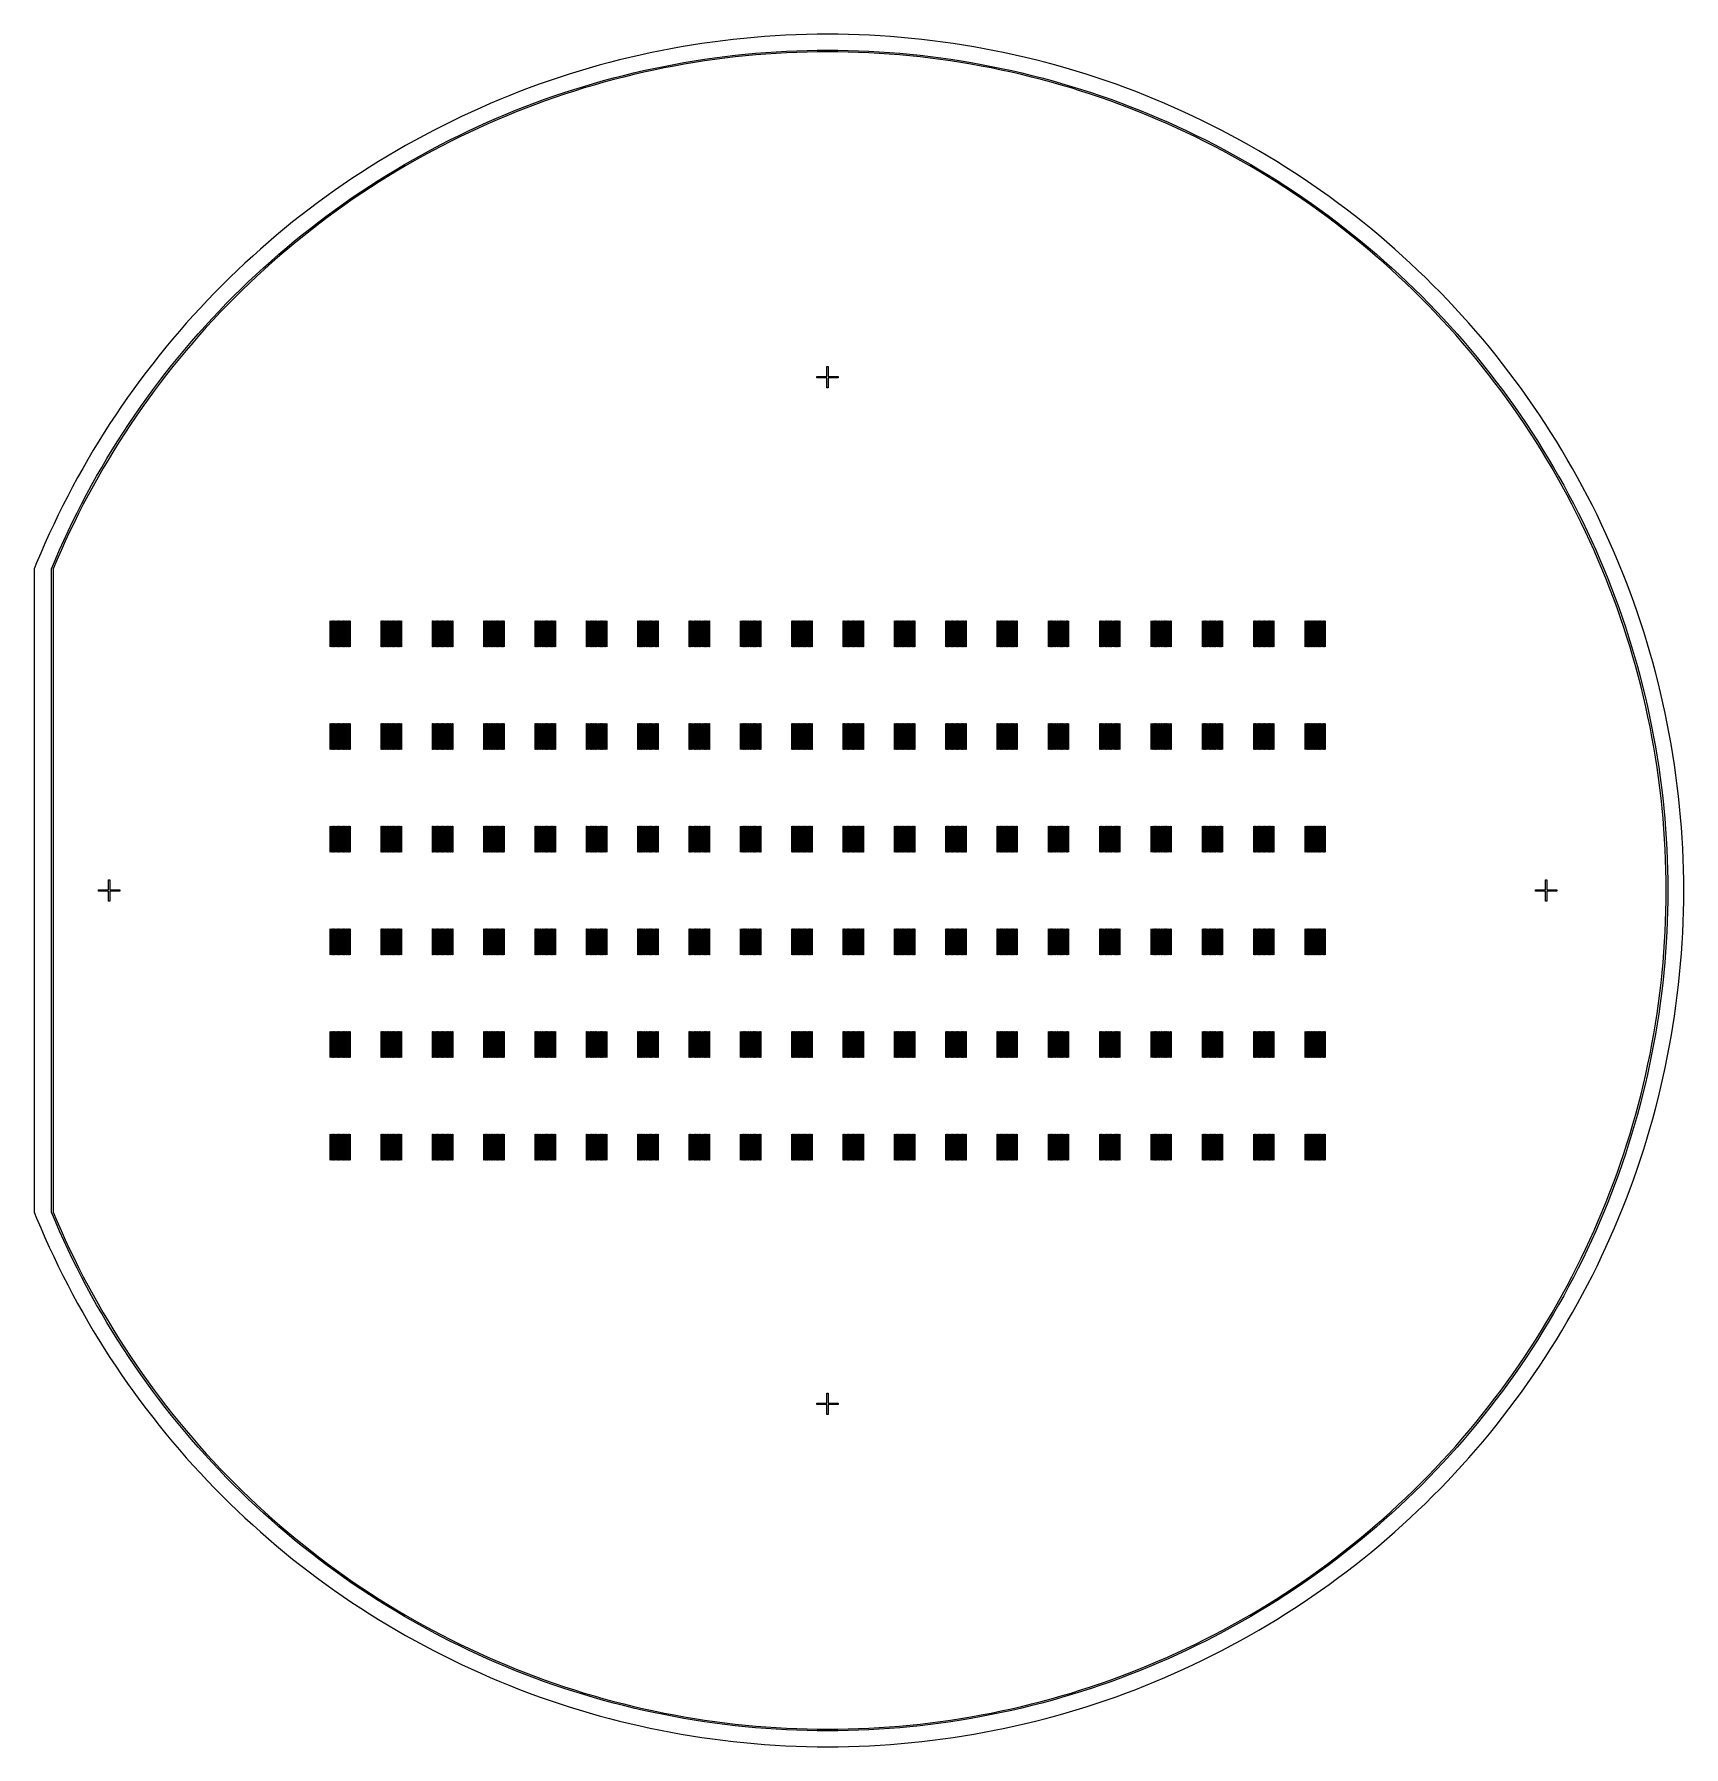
# Model space of a CAD drawing. Extents: x -25 to 122, y -49 to 104.
import ezdxf

# ---------------------------------------------------------------- set-up
doc = ezdxf.new("R2010")
doc.units = 0

msp = doc.modelspace()

# ---------------------------------------------------------------- linework, layer by layer
for p, q in [((30.9306, 102.543), (30.011, 102.354)), ((31.8524, 102.721), (30.9306, 102.543)), ((32.7764, 102.887), (31.8524, 102.721)), ((33.7024, 103.042), (32.7764, 102.887)), ((34.6301, 103.185), (33.7024, 103.042)), ((35.5596, 103.317), (34.6301, 103.185)), ((36.4906, 103.438), (35.5596, 103.317)), ((37.423, 103.547), (36.4906, 103.438)), ((38.3567, 103.645), (37.423, 103.547)), ((39.2915, 103.731), (38.3567, 103.645)), ((40.2273, 103.806), (39.2915, 103.731)), ((41.164, 103.869), (40.2273, 103.806)), ((42.1013, 103.921), (41.164, 103.869)), ((43.0392, 103.961), (42.1013, 103.921)), ((42.1712, 102.498), (43.0917, 102.537)), ((43.9776, 103.99), (43.0392, 103.961)), ((43.0917, 102.537), (44.0126, 102.565)), ((44.9162, 104.007), (43.9776, 103.99)), ((44.0126, 102.565), (44.9337, 102.582)), ((45.855, 104.013), (44.9162, 104.007)), ((44.9337, 102.582), (45.855, 102.588)), ((46.7938, 104.007), (45.855, 104.013)), ((45.855, 102.588), (46.7763, 102.582)), ((46.7763, 102.582), (47.6974, 102.565)), ((47.7324, 103.99), (46.7938, 104.007)), ((47.6974, 102.565), (48.6183, 102.537)), ((48.6707, 103.961), (47.7324, 103.99)), ((48.6183, 102.537), (49.5387, 102.498)), ((49.6087, 103.921), (48.6707, 103.961)), ((50.546, 103.869), (49.6087, 103.921)), ((51.4827, 103.806), (50.546, 103.869)), ((52.4185, 103.731), (51.4827, 103.806)), ((53.3533, 103.645), (52.4185, 103.731)), ((54.287, 103.547), (53.3533, 103.645)), ((55.2194, 103.438), (54.287, 103.547)), ((56.1504, 103.317), (55.2194, 103.438)), ((57.0799, 103.185), (56.1504, 103.317)), ((58.0076, 103.042), (57.0799, 103.185)), ((58.9336, 102.887), (58.0076, 103.042)), ((59.8575, 102.721), (58.9336, 102.887)), ((60.7794, 102.543), (59.8575, 102.721)), ((61.699, 102.354), (60.7794, 102.543)), ((24.5482, 100.986), (23.6482, 100.719)), ((25.4515, 101.242), (24.5482, 100.986)), ((26.3578, 101.487), (25.4515, 101.242)), ((27.267, 101.72), (26.3578, 101.487)), ((28.1791, 101.943), (27.267, 101.72)), ((29.0938, 102.154), (28.1791, 101.943)), ((30.011, 102.354), (29.0938, 102.154)), ((30.3061, 100.96), (31.2086, 101.145)), ((31.2379, 100.998), (30.3372, 100.813)), ((31.2086, 101.145), (32.1133, 101.32)), ((32.1407, 101.172), (31.2379, 100.998)), ((32.1133, 101.32), (33.02, 101.483)), ((33.0457, 101.335), (32.1407, 101.172)), ((33.02, 101.483), (33.9287, 101.635)), ((33.9526, 101.487), (33.0457, 101.335)), ((33.9287, 101.635), (34.8392, 101.775)), ((34.8612, 101.627), (33.9526, 101.487)), ((34.8392, 101.775), (35.7514, 101.905)), ((35.7715, 101.756), (34.8612, 101.627)), ((35.7514, 101.905), (36.665, 102.023)), ((36.6834, 101.875), (35.7715, 101.756)), ((36.665, 102.023), (37.5801, 102.131)), ((37.5966, 101.981), (36.6834, 101.875)), ((37.5801, 102.131), (38.4964, 102.226)), ((38.5111, 102.077), (37.5966, 101.981)), ((38.4964, 102.226), (39.4138, 102.311)), ((39.4266, 102.162), (38.5111, 102.077)), ((39.4138, 102.311), (40.3321, 102.385)), ((40.3432, 102.235), (39.4266, 102.162)), ((40.3321, 102.385), (41.2513, 102.447)), ((41.2605, 102.297), (40.3432, 102.235)), ((41.2513, 102.447), (42.1712, 102.498)), ((42.1786, 102.348), (41.2605, 102.297)), ((43.0972, 102.387), (42.1786, 102.348)), ((44.0163, 102.415), (43.0972, 102.387)), ((44.9356, 102.432), (44.0163, 102.415)), ((45.855, 102.438), (44.9356, 102.432)), ((46.7744, 102.432), (45.855, 102.438)), ((47.6937, 102.415), (46.7744, 102.432)), ((48.6128, 102.387), (47.6937, 102.415)), ((49.5314, 102.348), (48.6128, 102.387)), ((50.4494, 102.297), (49.5314, 102.348)), ((49.5387, 102.498), (50.4586, 102.447)), ((51.3668, 102.235), (50.4494, 102.297)), ((50.4586, 102.447), (51.3779, 102.385)), ((52.2834, 102.162), (51.3668, 102.235)), ((51.3779, 102.385), (52.2962, 102.311)), ((53.1989, 102.077), (52.2834, 102.162)), ((52.2962, 102.311), (53.2136, 102.226)), ((54.1134, 101.981), (53.1989, 102.077)), ((53.2136, 102.226), (54.1299, 102.131)), ((55.0266, 101.875), (54.1134, 101.981)), ((54.1299, 102.131), (55.045, 102.023)), ((55.9384, 101.756), (55.0266, 101.875)), ((55.045, 102.023), (55.9586, 101.905)), ((56.8488, 101.627), (55.9384, 101.756)), ((55.9586, 101.905), (56.8708, 101.775)), ((57.7574, 101.487), (56.8488, 101.627)), ((56.8708, 101.775), (57.7813, 101.635)), ((58.6643, 101.335), (57.7574, 101.487)), ((57.7813, 101.635), (58.69, 101.483)), ((59.5692, 101.172), (58.6643, 101.335)), ((58.69, 101.483), (59.5967, 101.32)), ((60.4721, 100.998), (59.5692, 101.172)), ((59.5967, 101.32), (60.5014, 101.145)), ((61.3728, 100.813), (60.4721, 100.998)), ((60.5014, 101.145), (61.4039, 100.96)), ((62.6162, 102.154), (61.699, 102.354)), ((63.5309, 101.943), (62.6162, 102.154)), ((64.443, 101.72), (63.5309, 101.943)), ((65.3522, 101.487), (64.443, 101.72)), ((66.2585, 101.242), (65.3522, 101.487)), ((67.1617, 100.986), (66.2585, 101.242)), ((68.0618, 100.719), (67.1617, 100.986)), ((20.0829, 99.5411), (19.201, 99.2194)), ((20.9688, 99.8519), (20.0829, 99.5411)), ((21.8584, 100.152), (20.9688, 99.8519)), ((22.7515, 100.441), (21.8584, 100.152)), ((23.6482, 100.719), (22.7515, 100.441)), ((24.0619, 99.3553), (24.9451, 99.6173)), ((24.9869, 99.4732), (24.1054, 99.2117)), ((24.9451, 99.6173), (25.8315, 99.8685)), ((25.8716, 99.7239), (24.9869, 99.4732)), ((25.8315, 99.8685), (26.721, 100.109)), ((26.7592, 99.9637), (25.8716, 99.7239)), ((26.721, 100.109), (27.6133, 100.338)), ((27.6497, 100.193), (26.7592, 99.9637)), ((27.6133, 100.338), (28.5083, 100.556)), ((28.543, 100.411), (27.6497, 100.193)), ((28.5083, 100.556), (29.406, 100.764)), ((29.4388, 100.617), (28.543, 100.411)), ((29.406, 100.764), (30.3061, 100.96)), ((30.3372, 100.813), (29.4388, 100.617)), ((62.2711, 100.617), (61.3728, 100.813)), ((61.4039, 100.96), (62.304, 100.764)), ((63.167, 100.411), (62.2711, 100.617)), ((62.304, 100.764), (63.2017, 100.556)), ((64.0603, 100.193), (63.167, 100.411)), ((63.2017, 100.556), (64.0967, 100.338)), ((64.9508, 99.9637), (64.0603, 100.193)), ((64.0967, 100.338), (64.989, 100.109)), ((65.8384, 99.7239), (64.9508, 99.9637)), ((64.989, 100.109), (65.8784, 99.8685)), ((66.7231, 99.4732), (65.8384, 99.7239)), ((65.8784, 99.8685), (66.7649, 99.6173)), ((67.6046, 99.2117), (66.7231, 99.4732)), ((66.7649, 99.6173), (67.6481, 99.3553)), ((68.9585, 100.441), (68.0618, 100.719)), ((69.8516, 100.152), (68.9585, 100.441)), ((70.7412, 99.8519), (69.8516, 100.152)), ((71.6271, 99.5411), (70.7412, 99.8519)), ((72.509, 99.2194), (71.6271, 99.5411)), ((16.5797, 98.1898), (15.7146, 97.8252)), ((17.4492, 98.5437), (16.5797, 98.1898)), ((18.323, 98.8869), (17.4492, 98.5437)), ((19.201, 99.2194), (18.323, 98.8869)), ((19.6975, 97.8837), (20.563, 98.1994)), ((20.6135, 98.0582), (19.7497, 97.7431)), ((20.563, 98.1994), (21.4323, 98.5045)), ((21.4811, 98.3626), (20.6135, 98.0582)), ((21.4323, 98.5045), (22.3053, 98.7988)), ((22.3524, 98.6564), (21.4811, 98.3626)), ((22.3053, 98.7988), (23.1819, 99.0824)), ((23.2272, 98.9394), (22.3524, 98.6564)), ((23.1819, 99.0824), (24.0619, 99.3553)), ((24.1054, 99.2117), (23.2272, 98.9394)), ((68.4828, 98.9394), (67.6046, 99.2117)), ((67.6481, 99.3553), (68.5281, 99.0824)), ((69.3576, 98.6564), (68.4828, 98.9394)), ((68.5281, 99.0824), (69.4046, 98.7988)), ((70.2289, 98.3626), (69.3576, 98.6564)), ((69.4046, 98.7988), (70.2777, 98.5045)), ((71.0965, 98.0582), (70.2289, 98.3626)), ((70.2777, 98.5045), (71.147, 98.1994)), ((71.9603, 97.7431), (71.0965, 98.0582)), ((71.147, 98.1994), (72.0125, 97.8837)), ((73.387, 98.8869), (72.509, 99.2194)), ((74.2608, 98.5437), (73.387, 98.8869)), ((75.1303, 98.1898), (74.2608, 98.5437)), ((75.9954, 97.8252), (75.1303, 98.1898)), ((13.147, 96.6682), (12.3009, 96.2616)), ((13.9981, 97.0643), (13.147, 96.6682)), ((14.854, 97.45), (13.9981, 97.0643)), ((15.7146, 97.8252), (14.854, 97.45)), ((15.4315, 96.1473), (16.276, 96.5155)), ((16.276, 96.5155), (17.125, 96.8732)), ((17.1824, 96.7346), (16.3351, 96.3776)), ((17.125, 96.8732), (17.9784, 97.2206)), ((18.0341, 97.0813), (17.1824, 96.7346)), ((17.9784, 97.2206), (18.8359, 97.5574)), ((18.8899, 97.4175), (18.0341, 97.0813)), ((18.8359, 97.5574), (19.6975, 97.8837)), ((19.7497, 97.7431), (18.8899, 97.4175)), ((72.8201, 97.4175), (71.9603, 97.7431)), ((72.0125, 97.8837), (72.8741, 97.5574)), ((73.6759, 97.0813), (72.8201, 97.4175)), ((72.8741, 97.5574), (73.7316, 97.2206)), ((74.5275, 96.7346), (73.6759, 97.0813)), ((73.7316, 97.2206), (74.5849, 96.8732)), ((75.3748, 96.3776), (74.5275, 96.7346)), ((74.5849, 96.8732), (75.4339, 96.5155)), ((75.4339, 96.5155), (76.2785, 96.1473)), ((76.856, 97.45), (75.9954, 97.8252)), ((77.7119, 97.0643), (76.856, 97.45)), ((78.563, 96.6682), (77.7119, 97.0643)), ((79.4091, 96.2616), (78.563, 96.6682)), ((9.79315, 94.98), (8.96794, 94.5323)), ((10.6238, 95.4174), (9.79315, 94.98)), ((11.4597, 95.8446), (10.6238, 95.4174)), ((12.3009, 96.2616), (11.4597, 95.8446)), ((12.1004, 94.5718), (12.9259, 94.981)), ((12.9259, 94.981), (13.7563, 95.38)), ((13.8204, 95.2444), (12.9917, 94.8462)), ((13.7563, 95.38), (14.5916, 95.7688)), ((14.654, 95.6324), (13.8204, 95.2444)), ((14.5916, 95.7688), (15.4315, 96.1473)), ((15.4923, 96.0101), (14.654, 95.6324)), ((16.3351, 96.3776), (15.4923, 96.0101)), ((76.2177, 96.0101), (75.3748, 96.3776)), ((77.056, 95.6324), (76.2177, 96.0101)), ((76.2785, 96.1473), (77.1184, 95.7688)), ((77.8896, 95.2444), (77.056, 95.6324)), ((77.1184, 95.7688), (77.9537, 95.38)), ((78.7183, 94.8462), (77.8896, 95.2444)), ((77.9537, 95.38), (78.7841, 94.981)), ((78.7841, 94.981), (79.6096, 94.5718)), ((80.2503, 95.8446), (79.4091, 96.2616)), ((81.0862, 95.4174), (80.2503, 95.8446)), ((81.9168, 94.98), (81.0862, 95.4174)), ((82.7421, 94.5323), (81.9168, 94.98)), ((7.33432, 93.6069), (6.52614, 93.1292)), ((8.14828, 94.0746), (7.33432, 93.6069)), ((8.96794, 94.5323), (8.14828, 94.0746)), ((9.65506, 93.284), (10.4649, 93.7232)), ((10.5356, 93.5909), (9.72739, 93.1525)), ((10.4649, 93.7232), (11.2801, 94.1525)), ((11.3491, 94.0194), (10.5356, 93.5909)), ((11.2801, 94.1525), (12.1004, 94.5718)), ((12.1679, 94.4378), (11.3491, 94.0194)), ((12.9917, 94.8462), (12.1679, 94.4378)), ((79.5421, 94.4378), (78.7183, 94.8462)), ((80.3609, 94.0194), (79.5421, 94.4378)), ((79.6096, 94.5718), (80.4299, 94.1525)), ((81.1744, 93.5909), (80.3609, 94.0194)), ((80.4299, 94.1525), (81.2451, 93.7232)), ((81.9826, 93.1525), (81.1744, 93.5909)), ((81.2451, 93.7232), (82.0549, 93.284)), ((83.5617, 94.0746), (82.7421, 94.5323)), ((84.3757, 93.6069), (83.5617, 94.0746)), ((85.1839, 93.1292), (84.3757, 93.6069)), ((4.92769, 92.1443), (4.13763, 91.6372)), ((5.72389, 92.6416), (4.92769, 92.1443)), ((6.52614, 93.1292), (5.72389, 92.6416)), ((6.47144, 91.4285), (7.25874, 91.907)), ((7.25874, 91.907), (8.05186, 92.3757)), ((8.1274, 92.2462), (7.33585, 91.7783)), ((8.05186, 92.3757), (8.85066, 92.8348)), ((8.92461, 92.7043), (8.1274, 92.2462)), ((8.85066, 92.8348), (9.65506, 93.284)), ((9.72739, 93.1525), (8.92461, 92.7043)), ((82.7854, 92.7043), (81.9826, 93.1525)), ((82.0549, 93.284), (82.8593, 92.8348)), ((83.5826, 92.2462), (82.7854, 92.7043)), ((82.8593, 92.8348), (83.6581, 92.3757)), ((84.3741, 91.7783), (83.5826, 92.2462)), ((83.6581, 92.3757), (84.4512, 91.907)), ((84.4512, 91.907), (85.2386, 91.4285)), ((85.9861, 92.6416), (85.1839, 93.1292)), ((86.7823, 92.1443), (85.9861, 92.6416)), ((87.5724, 91.6372), (86.7823, 92.1443)), ((2.57652, 90.5941), (1.80568, 90.0582)), ((3.35388, 91.1204), (2.57652, 90.5941)), ((4.13763, 91.6372), (3.35388, 91.1204)), ((4.14557, 89.9356), (4.91473, 90.4427)), ((4.99652, 90.317), (4.2289, 89.8108)), ((4.91473, 90.4427), (5.69005, 90.9404)), ((5.77031, 90.8136), (4.99652, 90.317)), ((5.69005, 90.9404), (6.47144, 91.4285)), ((6.55013, 91.3008), (5.77031, 90.8136)), ((7.33585, 91.7783), (6.55013, 91.3008)), ((85.1599, 91.3008), (84.3741, 91.7783)), ((85.9397, 90.8136), (85.1599, 91.3008)), ((85.2386, 91.4285), (86.0199, 90.9404)), ((86.7135, 90.317), (85.9397, 90.8136)), ((86.0199, 90.9404), (86.7953, 90.4427)), ((87.4811, 89.8108), (86.7135, 90.317)), ((86.7953, 90.4427), (87.5644, 89.9356)), ((88.3561, 91.1204), (87.5724, 91.6372)), ((89.1335, 90.5941), (88.3561, 91.1204)), ((89.9043, 90.0582), (89.1335, 90.5941)), ((0.28401, 88.9584), (-0.46658, 88.3945)), ((1.04146, 89.513), (0.28401, 88.9584)), ((1.80568, 90.0582), (1.04146, 89.513)), ((1.87622, 88.358), (2.62621, 88.8932)), ((2.71257, 88.7705), (1.9641, 88.2365)), ((2.62621, 88.8932), (3.38269, 89.419)), ((3.46754, 89.2953), (2.71257, 88.7705)), ((3.38269, 89.419), (4.14557, 89.9356)), ((4.2289, 89.8108), (3.46754, 89.2953)), ((88.2424, 89.2953), (87.4811, 89.8108)), ((87.5644, 89.9356), (88.3273, 89.419)), ((88.9974, 88.7705), (88.2424, 89.2953)), ((88.3273, 89.419), (89.0838, 88.8932)), ((89.7459, 88.2365), (88.9974, 88.7705)), ((89.0838, 88.8932), (89.8338, 88.358)), ((90.6685, 89.513), (89.9043, 90.0582)), ((91.426, 88.9584), (90.6685, 89.513)), ((92.1766, 88.3945), (91.426, 88.9584)), ((-1.94673, 87.2394), (-2.67607, 86.6483)), ((-1.21021, 87.8215), (-1.94673, 87.2394)), ((-0.46658, 88.3945), (-1.21021, 87.8215)), ((-0.3335, 86.6981), (0.39626, 87.2604)), ((0.39626, 87.2604), (1.13287, 87.8138)), ((1.22223, 87.6933), (0.48709, 87.1411)), ((1.13287, 87.8138), (1.87622, 88.358)), ((1.9641, 88.2365), (1.22223, 87.6933)), ((90.4878, 87.6933), (89.7459, 88.2365)), ((89.8338, 88.358), (90.5771, 87.8138)), ((91.2229, 87.1411), (90.4878, 87.6933)), ((90.5771, 87.8138), (91.3137, 87.2604)), ((91.3137, 87.2604), (92.0435, 86.6981)), ((92.9202, 87.8215), (92.1766, 88.3945)), ((93.6567, 87.2394), (92.9202, 87.8215)), ((94.3861, 86.6483), (93.6567, 87.2394)), ((-3.3981, 86.0483), (-4.1127, 85.4395)), ((-2.67607, 86.6483), (-3.3981, 86.0483)), ((-1.77206, 85.5467), (-1.0563, 86.1268)), ((-0.96259, 86.0097), (-1.6769, 85.4308)), ((-1.0563, 86.1268), (-0.3335, 86.6981)), ((-0.24121, 86.5798), (-0.96259, 86.0097)), ((0.48709, 87.1411), (-0.24121, 86.5798)), ((91.9512, 86.5798), (91.2229, 87.1411)), ((92.6726, 86.0097), (91.9512, 86.5798)), ((92.0435, 86.6981), (92.7663, 86.1268)), ((93.3869, 85.4308), (92.6726, 86.0097)), ((92.7663, 86.1268), (93.4821, 85.5467)), ((95.1081, 86.0483), (94.3861, 86.6483)), ((95.8227, 85.4395), (95.1081, 86.0483)), ((-5.51924, 84.1957), (-6.21095, 83.561)), ((-4.81979, 84.8219), (-5.51924, 84.1957)), ((-4.1127, 85.4395), (-4.81979, 84.8219)), ((-3.87585, 83.7544), (-3.18193, 84.3604)), ((-3.08395, 84.2469), (-3.77649, 83.642)), ((-3.18193, 84.3604), (-2.48064, 84.9579)), ((-2.38406, 84.8431), (-3.08395, 84.2469)), ((-2.48064, 84.9579), (-1.77206, 85.5467)), ((-1.6769, 85.4308), (-2.38406, 84.8431)), ((94.0941, 84.8431), (93.3869, 85.4308)), ((93.4821, 85.5467), (94.1906, 84.9579)), ((94.794, 84.2469), (94.0941, 84.8431)), ((94.1906, 84.9579), (94.8919, 84.3604)), ((95.4865, 83.642), (94.794, 84.2469)), ((94.8919, 84.3604), (95.5859, 83.7544)), ((96.5298, 84.8219), (95.8227, 85.4395)), ((97.2292, 84.1957), (96.5298, 84.8219)), ((97.921, 83.561), (97.2292, 84.1957)), ((-6.89484, 82.9179), (-7.57077, 82.2664)), ((-6.21095, 83.561), (-6.89484, 82.9179)), ((-5.2411, 82.517), (-4.56227, 83.1399)), ((-4.46153, 83.0287), (-5.13901, 82.4071)), ((-4.56227, 83.1399), (-3.87585, 83.7544)), ((-3.77649, 83.642), (-4.46153, 83.0287)), ((96.1715, 83.0287), (95.4865, 83.642)), ((95.5859, 83.7544), (96.2723, 83.1399)), ((96.849, 82.4071), (96.1715, 83.0287)), ((96.2723, 83.1399), (96.9511, 82.517)), ((98.6048, 82.9179), (97.921, 83.561)), ((99.2808, 82.2664), (98.6048, 82.9179)), ((-8.23865, 81.6066), (-8.89839, 80.9388)), ((-7.57077, 82.2664), (-8.23865, 81.6066)), ((-7.23102, 80.599), (-6.57558, 81.2465)), ((-6.47083, 81.1391), (-7.12495, 80.493)), ((-6.57558, 81.2465), (-5.91225, 81.8858)), ((-5.80881, 81.7772), (-6.47083, 81.1391)), ((-5.91225, 81.8858), (-5.2411, 82.517)), ((-5.13901, 82.4071), (-5.80881, 81.7772)), ((97.5188, 81.7772), (96.849, 82.4071)), ((96.9511, 82.517), (97.6223, 81.8858)), ((98.1808, 81.1391), (97.5188, 81.7772)), ((97.6223, 81.8858), (98.2856, 81.2465)), ((98.835, 80.493), (98.1808, 81.1391)), ((98.2856, 81.2465), (98.941, 80.599)), ((99.9487, 81.6066), (99.2808, 82.2664)), ((100.608, 80.9388), (99.9487, 81.6066)), ((-10.193, 79.5789), (-10.8277, 78.8872)), ((-9.54988, 80.2628), (-10.193, 79.5789)), ((-8.89839, 80.9388), (-9.54988, 80.2628)), ((-8.51784, 79.2802), (-7.87848, 79.9436)), ((-7.77112, 79.8388), (-8.40919, 79.1768)), ((-7.87848, 79.9436), (-7.23102, 80.599)), ((-7.12495, 80.493), (-7.77112, 79.8388)), ((99.4811, 79.8388), (98.835, 80.493)), ((98.941, 80.599), (99.5885, 79.9436)), ((100.119, 79.1768), (99.4811, 79.8388)), ((99.5885, 79.9436), (100.228, 79.2802)), ((101.26, 80.2628), (100.608, 80.9388)), ((101.903, 79.5789), (101.26, 80.2628)), ((102.538, 78.8872), (101.903, 79.5789)), ((-11.4539, 78.1878), (-12.0715, 77.4807)), ((-10.8277, 78.8872), (-11.4539, 78.1878)), ((-9.7719, 77.9303), (-9.149, 78.6091)), ((-9.03911, 78.507), (-9.66075, 77.8295)), ((-9.149, 78.6091), (-8.51784, 79.2802)), ((-8.40919, 79.1768), (-9.03911, 78.507)), ((100.749, 78.507), (100.119, 79.1768)), ((100.228, 79.2802), (100.859, 78.6091)), ((101.371, 77.8295), (100.749, 78.507)), ((100.859, 78.6091), (101.482, 77.9303)), ((103.164, 78.1878), (102.538, 78.8872)), ((103.781, 77.4807), (103.164, 78.1878)), ((-12.6803, 76.7661), (-13.2803, 76.0441)), ((-12.0715, 77.4807), (-12.6803, 76.7661)), ((-11.5899, 75.8486), (-10.9924, 76.5499)), ((-10.9924, 76.5499), (-10.3864, 77.2439)), ((-10.274, 77.1445), (-10.8789, 76.452)), ((-10.3864, 77.2439), (-9.7719, 77.9303)), ((-9.66075, 77.8295), (-10.274, 77.1445)), ((101.984, 77.1445), (101.371, 77.8295)), ((101.482, 77.9303), (102.096, 77.2439)), ((102.589, 76.452), (101.984, 77.1445)), ((102.096, 77.2439), (102.702, 76.5499)), ((102.702, 76.5499), (103.3, 75.8486)), ((104.39, 76.7661), (103.781, 77.4807)), ((104.99, 76.0441), (104.39, 76.7661)), ((-13.8714, 75.3147), (-14.4535, 74.5782)), ((-13.2803, 76.0441), (-13.8714, 75.3147)), ((-12.7588, 74.4243), (-12.1787, 75.1401)), ((-12.0628, 75.0449), (-12.6417, 74.3306)), ((-12.1787, 75.1401), (-11.5899, 75.8486)), ((-11.4751, 75.7521), (-12.0628, 75.0449)), ((-10.8789, 76.452), (-11.4751, 75.7521)), ((103.185, 75.7521), (102.589, 76.452)), ((103.773, 75.0449), (103.185, 75.7521)), ((103.3, 75.8486), (103.889, 75.1401)), ((104.352, 74.3306), (103.773, 75.0449)), ((103.889, 75.1401), (104.469, 74.4243)), ((105.581, 75.3147), (104.99, 76.0441)), ((106.163, 74.5782), (105.581, 75.3147)), ((-15.0265, 73.8346), (-15.5904, 73.084)), ((-14.4535, 74.5782), (-15.0265, 73.8346)), ((-13.8924, 72.9717), (-13.3301, 73.7015)), ((-13.2118, 73.6092), (-13.7731, 72.8809)), ((-13.3301, 73.7015), (-12.7588, 74.4243)), ((-12.6417, 74.3306), (-13.2118, 73.6092)), ((45.7913, 73.4317), (45.7913, 74.3233)), ((45.7913, 74.3233), (45.9187, 74.3233)), ((45.9187, 74.3233), (45.9187, 73.4317)), ((104.922, 73.6092), (104.352, 74.3306)), ((104.469, 74.4243), (105.04, 73.7015)), ((105.483, 72.8809), (104.922, 73.6092)), ((105.04, 73.7015), (105.602, 72.9717)), ((106.737, 73.8346), (106.163, 74.5782)), ((107.3, 73.084), (106.737, 73.8346)), ((-16.145, 72.3265), (-16.6902, 71.5623)), ((-15.5904, 73.084), (-16.145, 72.3265)), ((-14.9901, 71.4918), (-14.4458, 72.2351)), ((-14.3253, 72.1458), (-14.8685, 71.4039)), ((-14.4458, 72.2351), (-13.8924, 72.9717)), ((-13.7731, 72.8809), (-14.3253, 72.1458)), ((44.8997, 73.3043), (44.8997, 73.4317)), ((44.8997, 73.4317), (45.7913, 73.4317)), ((45.7913, 73.3043), (44.8997, 73.3043)), ((45.7913, 72.4127), (45.7913, 73.3043)), ((45.9187, 72.4127), (45.7913, 72.4127)), ((45.9187, 73.4317), (46.8103, 73.4317)), ((46.8103, 73.3043), (45.9187, 73.3043)), ((45.9187, 73.3043), (45.9187, 72.4127)), ((46.8103, 73.4317), (46.8103, 73.3043)), ((106.035, 72.1458), (105.483, 72.8809)), ((105.602, 72.9717), (106.156, 72.2351)), ((106.578, 71.4039), (106.035, 72.1458)), ((106.156, 72.2351), (106.7, 71.4918)), ((107.855, 72.3265), (107.3, 73.084)), ((108.4, 71.5623), (107.855, 72.3265)), ((-17.2261, 70.7915), (-17.7524, 70.0141)), ((-16.6902, 71.5623), (-17.2261, 70.7915)), ((-16.051, 69.9853), (-15.5252, 70.7418)), ((-15.4025, 70.6554), (-15.9273, 69.9004)), ((-15.5252, 70.7418), (-14.9901, 71.4918)), ((-14.8685, 71.4039), (-15.4025, 70.6554)), ((107.113, 70.6554), (106.578, 71.4039)), ((106.7, 71.4918), (107.235, 70.7418)), ((107.637, 69.9004), (107.113, 70.6554)), ((107.235, 70.7418), (107.761, 69.9853)), ((108.936, 70.7915), (108.4, 71.5623)), ((109.462, 70.0141), (108.936, 70.7915)), ((-18.2692, 69.2303), (-18.7763, 68.4403)), ((-17.7524, 70.0141), (-18.2692, 69.2303)), ((-17.0747, 68.4532), (-16.5676, 69.2224)), ((-16.4428, 69.1391), (-16.949, 68.3715)), ((-16.5676, 69.2224), (-16.051, 69.9853)), ((-15.9273, 69.9004), (-16.4428, 69.1391)), ((108.153, 69.1391), (107.637, 69.9004)), ((107.761, 69.9853), (108.278, 69.2224)), ((108.659, 68.3715), (108.153, 69.1391)), ((108.278, 69.2224), (108.785, 68.4532)), ((109.979, 69.2303), (109.462, 70.0141)), ((110.486, 68.4403), (109.979, 69.2303)), ((-19.2737, 67.6441), (-19.7612, 66.8418)), ((-18.7763, 68.4403), (-19.2737, 67.6441)), ((-18.0605, 66.8965), (-17.5724, 67.6779)), ((-17.4456, 67.5977), (-17.9328, 66.8179)), ((-17.5724, 67.6779), (-17.0747, 68.4532)), ((-16.949, 68.3715), (-17.4456, 67.5977)), ((109.156, 67.5977), (108.659, 68.3715)), ((108.785, 68.4532), (109.282, 67.6779)), ((109.643, 66.8179), (109.156, 67.5977)), ((109.282, 67.6779), (109.77, 66.8965)), ((110.984, 67.6441), (110.486, 68.4403)), ((111.471, 66.8418), (110.984, 67.6441)), ((-20.2389, 66.0337), (-20.7066, 65.2197)), ((-19.7612, 66.8418), (-20.2389, 66.0337)), ((-19.0078, 65.3161), (-18.539, 66.1092)), ((-18.4103, 66.0321), (-18.8782, 65.2406)), ((-18.539, 66.1092), (-18.0605, 66.8965)), ((-17.9328, 66.8179), (-18.4103, 66.0321)), ((110.12, 66.0321), (109.643, 66.8179)), ((109.77, 66.8965), (110.249, 66.1092)), ((110.588, 65.2406), (110.12, 66.0321)), ((110.249, 66.1092), (110.718, 65.3161)), ((111.949, 66.0337), (111.471, 66.8418)), ((112.417, 65.2197), (111.949, 66.0337)), ((-21.1644, 64.4), (-21.612, 63.5748)), ((-20.7066, 65.2197), (-21.1644, 64.4)), ((-19.916, 63.7129), (-19.4668, 64.5173)), ((-19.3363, 64.4434), (-19.7845, 63.6406)), ((-19.4668, 64.5173), (-19.0078, 65.3161)), ((-18.8782, 65.2406), (-19.3363, 64.4434)), ((111.046, 64.4434), (110.588, 65.2406)), ((110.718, 65.3161), (111.177, 64.5173)), ((111.495, 63.6406), (111.046, 64.4434)), ((111.177, 64.5173), (111.626, 63.7129)), ((112.874, 64.4), (112.417, 65.2197)), ((113.322, 63.5748), (112.874, 64.4)), ((-22.0494, 62.7442), (-22.4766, 61.9082)), ((-21.612, 63.5748), (-22.0494, 62.7442)), ((-20.7845, 62.0879), (-20.3552, 62.9031)), ((-20.2229, 62.8324), (-20.6514, 62.0188)), ((-20.3552, 62.9031), (-19.916, 63.7129)), ((-19.7845, 63.6406), (-20.2229, 62.8324)), ((111.933, 62.8324), (111.495, 63.6406)), ((111.626, 63.7129), (112.065, 62.9031)), ((112.361, 62.0188), (111.933, 62.8324)), ((112.065, 62.9031), (112.495, 62.0879)), ((113.759, 62.7442), (113.322, 63.5748)), ((114.187, 61.9082), (113.759, 62.7442)), ((-22.4766, 61.9082), (-22.8936, 61.0671)), ((-21.613, 60.4421), (-21.2038, 61.2675)), ((-21.0698, 61.2001), (-21.4782, 60.3763)), ((-21.2038, 61.2675), (-20.7845, 62.0879)), ((-20.6514, 62.0188), (-21.0698, 61.2001)), ((112.78, 61.2001), (112.361, 62.0188)), ((112.495, 62.0879), (112.914, 61.2675)), ((113.188, 60.3763), (112.78, 61.2001)), ((112.914, 61.2675), (113.323, 60.4421)), ((114.604, 61.0671), (114.187, 61.9082)), ((-23.3002, 60.2209), (-23.6963, 59.3698)), ((-22.8936, 61.0671), (-23.3002, 60.2209)), ((-22.012, 59.6117), (-21.613, 60.4421)), ((-21.4782, 60.3763), (-21.8764, 59.5475)), ((113.586, 59.5475), (113.188, 60.3763)), ((113.323, 60.4421), (113.722, 59.6117)), ((115.01, 60.2209), (114.604, 61.0671)), ((115.406, 59.3698), (115.01, 60.2209)), ((-24.082, 58.5139), (-24.4572, 57.6534)), ((-23.6963, 59.3698), (-24.082, 58.5139)), ((-22.7793, 57.9365), (-22.4008, 58.7764)), ((-22.2644, 58.714), (-22.6422, 57.8757)), ((-22.4008, 58.7764), (-22.012, 59.6117)), ((-21.8764, 59.5475), (-22.2644, 58.714)), ((113.974, 58.714), (113.586, 59.5475)), ((113.722, 59.6117), (114.111, 58.7764)), ((114.352, 57.8757), (113.974, 58.714)), ((114.111, 58.7764), (114.489, 57.9365)), ((115.792, 58.5139), (115.406, 59.3698)), ((116.167, 57.6534), (115.792, 58.5139)), ((-24.8218, 56.7883), (-25.0371, 56.2593)), ((-24.4572, 57.6534), (-24.8218, 56.7883)), ((-23.4969, 56.2626), (-23.1475, 57.0919)), ((-23.0096, 57.0328), (-23.3345, 56.2618)), ((-23.1475, 57.0919), (-22.7793, 57.9365)), ((-22.6422, 57.8757), (-23.0096, 57.0328)), ((114.72, 57.0328), (114.352, 57.8757)), ((114.489, 57.9365), (114.857, 57.0919)), ((115.077, 56.1855), (114.72, 57.0328)), ((114.857, 57.0919), (115.215, 56.2429)), ((116.532, 56.7883), (116.167, 57.6534)), ((116.886, 55.9187), (116.532, 56.7883)), ((-25.0371, 56.2593), (-25.0371, -1.23334)), ((-23.4969, -1.23666), (-23.4969, 56.2626)), ((-23.3345, 56.2618), (-23.3345, -1.23579)), ((115.423, 55.3339), (115.077, 56.1855)), ((115.215, 56.2429), (115.563, 55.3896)), ((115.759, 54.4781), (115.423, 55.3339)), ((115.563, 55.3896), (115.899, 54.5321)), ((117.229, 55.045), (116.886, 55.9187)), ((116.085, 53.6183), (115.759, 54.4781)), ((115.899, 54.5321), (116.226, 53.6705)), ((116.4, 52.7545), (116.085, 53.6183)), ((116.226, 53.6705), (116.541, 52.805)), ((117.561, 54.167), (117.229, 55.045)), ((117.883, 53.285), (117.561, 54.167)), ((116.705, 51.8869), (116.4, 52.7545)), ((116.541, 52.805), (116.846, 51.9357)), ((118.194, 52.3992), (117.883, 53.285)), ((118.494, 51.5096), (118.194, 52.3992)), ((1.39093, 49.2686), (1.39093, 51.6123)), ((1.39093, 51.6123), (1.40112, 51.6123)), ((1.40112, 51.6123), (1.40112, 49.2686)), ((1.4317, 49.2686), (1.4317, 51.6123)), ((1.4317, 51.6123), (1.44188, 51.6123)), ((1.44188, 51.6123), (1.44188, 49.2686)), ((1.47246, 49.2686), (1.47246, 51.6123)), ((1.47246, 51.6123), (1.48264, 51.6123)), ((1.48264, 51.6123), (1.48264, 49.2686)), ((1.51321, 49.2686), (1.51321, 51.6123)), ((1.51321, 51.6123), (1.52341, 51.6123)), ((1.52341, 51.6123), (1.52341, 49.2686)), ((1.55397, 49.2686), (1.55397, 51.6123)), ((1.55397, 51.6123), (1.56416, 51.6123)), ((1.56416, 51.6123), (1.56416, 49.2686)), ((1.59473, 49.2686), (1.59473, 51.6123)), ((1.59473, 51.6123), (1.60493, 51.6123)), ((1.60493, 51.6123), (1.60493, 49.2686)), ((1.6355, 49.2686), (1.6355, 51.6123)), ((1.6355, 51.6123), (1.64568, 51.6123)), ((1.64568, 51.6123), (1.64568, 49.2686)), ((1.67625, 49.2686), (1.67625, 51.6123)), ((1.67625, 51.6123), (1.68645, 51.6123)), ((1.68645, 51.6123), (1.68645, 49.2686)), ((1.71703, 49.2686), (1.71703, 51.6123)), ((1.71703, 51.6123), (1.7272, 51.6123)), ((1.7272, 51.6123), (1.7272, 49.2686)), ((1.75777, 49.2686), (1.75777, 51.6123)), ((1.75777, 51.6123), (1.76796, 51.6123)), ((1.76796, 51.6123), (1.76796, 49.2686)), ((1.79854, 49.2686), (1.79854, 51.6123)), ((1.79854, 51.6123), (1.80873, 51.6123)), ((1.80873, 51.6123), (1.80873, 49.2686)), ((1.83929, 49.2686), (1.83929, 51.6123)), ((1.83929, 51.6123), (1.84949, 51.6123)), ((1.84949, 51.6123), (1.84949, 49.2686)), ((1.88005, 49.2686), (1.88005, 51.6123)), ((1.88005, 51.6123), (1.89024, 51.6123)), ((1.89024, 51.6123), (1.89024, 49.2686)), ((1.92082, 49.2686), (1.92082, 51.6123)), ((1.92082, 51.6123), (1.931, 51.6123)), ((1.931, 51.6123), (1.931, 49.2686)), ((1.96156, 49.2686), (1.96156, 51.6123)), ((1.96156, 51.6123), (1.97177, 51.6123)), ((1.97177, 51.6123), (1.97177, 49.2686)), ((2.00233, 49.2686), (2.00233, 51.6123)), ((2.00233, 51.6123), (2.01253, 51.6123)), ((2.01253, 51.6123), (2.01253, 49.2686)), ((2.04309, 49.2686), (2.04309, 51.6123)), ((2.04309, 51.6123), (2.0533, 51.6123)), ((2.0533, 51.6123), (2.0533, 49.2686)), ((2.08386, 49.2686), (2.08386, 51.6123)), ((2.08386, 51.6123), (2.09404, 51.6123)), ((2.09404, 51.6123), (2.09404, 49.2686)), ((2.12462, 49.2686), (2.12462, 51.6123)), ((2.12462, 51.6123), (2.1348, 51.6123)), ((2.1348, 51.6123), (2.1348, 49.2686)), ((2.16537, 49.2686), (2.16537, 51.6123)), ((2.16537, 51.6123), (2.17557, 51.6123)), ((2.17557, 51.6123), (2.17557, 49.2686)), ((2.20613, 49.2686), (2.20613, 51.6123)), ((2.20613, 51.6123), (2.21632, 51.6123)), ((2.21632, 51.6123), (2.21632, 49.2686)), ((2.24689, 49.2686), (2.24689, 51.6123)), ((2.24689, 51.6123), (2.2571, 51.6123)), ((2.2571, 51.6123), (2.2571, 49.2686)), ((2.28766, 49.2686), (2.28766, 51.6123)), ((2.28766, 51.6123), (2.29782, 51.6123)), ((2.29782, 51.6123), (2.29782, 49.2686)), ((2.3284, 49.2686), (2.3284, 51.6123)), ((2.3284, 51.6123), (2.33859, 51.6123)), ((2.33859, 51.6123), (2.33859, 49.2686)), ((2.36917, 49.2686), (2.36917, 51.6123)), ((2.36917, 51.6123), (2.37935, 51.6123)), ((2.37935, 51.6123), (2.37935, 49.2686)), ((2.40991, 49.2686), (2.40991, 51.6123)), ((2.40991, 51.6123), (2.42012, 51.6123)), ((2.42012, 51.6123), (2.42012, 49.2686)), ((2.45068, 49.2686), (2.45068, 51.6123)), ((2.45068, 51.6123), (2.46088, 51.6123)), ((2.46088, 51.6123), (2.46088, 49.2686)), ((2.49144, 49.2686), (2.49144, 51.6123)), ((2.49144, 51.6123), (2.50162, 51.6123)), ((2.50162, 51.6123), (2.50162, 49.2686)), ((2.5322, 49.2686), (2.5322, 51.6123)), ((2.5322, 51.6123), (2.54239, 51.6123)), ((2.54239, 51.6123), (2.54239, 49.2686)), ((2.57297, 49.2686), (2.57297, 51.6123)), ((2.57297, 51.6123), (2.58315, 51.6123)), ((2.58315, 51.6123), (2.58315, 49.2686)), ((2.61371, 49.2686), (2.61371, 51.6123)), ((2.61371, 51.6123), (2.62392, 51.6123)), ((2.62392, 51.6123), (2.62392, 49.2686)), ((2.65448, 49.2686), (2.65448, 51.6123)), ((2.65448, 51.6123), (2.66467, 51.6123)), ((2.66467, 51.6123), (2.66467, 49.2686)), ((2.69524, 49.2686), (2.69524, 51.6123)), ((2.69524, 51.6123), (2.70543, 51.6123)), ((2.70543, 51.6123), (2.70543, 49.2686)), ((2.73601, 49.2686), (2.73601, 51.6123)), ((2.73601, 51.6123), (2.74619, 51.6123)), ((2.74619, 51.6123), (2.74619, 49.2686)), ((2.77676, 49.2686), (2.77676, 51.6123)), ((2.77676, 51.6123), (2.78694, 51.6123)), ((2.78694, 51.6123), (2.78694, 49.2686)), ((2.81752, 49.2686), (2.81752, 51.6123)), ((2.81752, 51.6123), (2.82771, 51.6123)), ((2.82771, 51.6123), (2.82771, 49.2686)), ((2.85828, 49.2686), (2.85828, 51.6123)), ((2.85828, 51.6123), (2.86847, 51.6123)), ((2.86847, 51.6123), (2.86847, 49.2686)), ((2.89903, 49.2686), (2.89903, 51.6123)), ((2.89903, 51.6123), (2.90923, 51.6123)), ((2.90923, 51.6123), (2.90923, 49.2686)), ((2.9398, 49.2686), (2.9398, 51.6123)), ((2.9398, 51.6123), (2.94998, 51.6123)), ((2.94998, 51.6123), (2.94998, 49.2686)), ((2.98056, 49.2686), (2.98056, 51.6123)), ((2.98056, 51.6123), (2.99075, 51.6123)), ((2.99075, 51.6123), (2.99075, 49.2686)), ((3.02132, 49.2686), (3.02132, 51.6123)), ((3.02132, 51.6123), (3.03151, 51.6123)), ((3.03151, 51.6123), (3.03151, 49.2686)), ((3.06207, 49.2686), (3.06207, 51.6123)), ((3.06207, 51.6123), (3.07228, 51.6123)), ((3.07228, 51.6123), (3.07228, 49.2686)), ((3.10284, 49.2686), (3.10284, 51.6123)), ((3.10284, 51.6123), (3.11304, 51.6123)), ((3.11304, 51.6123), (3.11304, 49.2686)), ((3.1436, 49.2686), (3.1436, 51.6123)), ((3.1436, 51.6123), (3.15378, 51.6123)), ((3.15378, 51.6123), (3.15378, 49.2686)), ((3.18437, 49.2686), (3.18437, 51.6123)), ((3.18437, 51.6123), (3.19455, 51.6123)), ((3.19455, 51.6123), (3.19455, 49.2686)), ((5.97644, 49.2686), (5.97644, 51.6123)), ((5.97644, 51.6123), (5.98662, 51.6123)), ((5.98662, 51.6123), (5.98662, 49.2686)), ((6.0172, 49.2686), (6.0172, 51.6123)), ((6.0172, 51.6123), (6.02739, 51.6123)), ((6.02739, 51.6123), (6.02739, 49.2686)), ((6.05795, 49.2686), (6.05795, 51.6123)), ((6.05795, 51.6123), (6.06815, 51.6123)), ((6.06815, 51.6123), (6.06815, 49.2686)), ((6.09871, 49.2686), (6.09871, 51.6123)), ((6.09871, 51.6123), (6.1089, 51.6123)), ((6.1089, 51.6123), (6.1089, 49.2686)), ((6.13948, 49.2686), (6.13948, 51.6123)), ((6.13948, 51.6123), (6.14966, 51.6123)), ((6.14966, 51.6123), (6.14966, 49.2686)), ((6.18024, 49.2686), (6.18024, 51.6123)), ((6.18024, 51.6123), (6.19043, 51.6123)), ((6.19043, 51.6123), (6.19043, 49.2686)), ((6.22099, 49.2686), (6.22099, 51.6123)), ((6.22099, 51.6123), (6.23119, 51.6123)), ((6.23119, 51.6123), (6.23119, 49.2686)), ((6.26175, 49.2686), (6.26175, 51.6123)), ((6.26175, 51.6123), (6.27196, 51.6123)), ((6.27196, 51.6123), (6.27196, 49.2686)), ((6.30252, 49.2686), (6.30252, 51.6123)), ((6.30252, 51.6123), (6.3127, 51.6123)), ((6.3127, 51.6123), (6.3127, 49.2686)), ((6.34328, 49.2686), (6.34328, 51.6123)), ((6.34328, 51.6123), (6.35345, 51.6123)), ((6.35345, 51.6123), (6.35345, 49.2686)), ((6.38405, 49.2686), (6.38405, 51.6123)), ((6.38405, 51.6123), (6.39423, 51.6123)), ((6.39423, 51.6123), (6.39423, 49.2686)), ((6.42479, 49.2686), (6.42479, 51.6123)), ((6.42479, 51.6123), (6.43498, 51.6123)), ((6.43498, 51.6123), (6.43498, 49.2686)), ((6.46555, 49.2686), (6.46555, 51.6123)), ((6.46555, 51.6123), (6.47575, 51.6123)), ((6.47575, 51.6123), (6.47575, 49.2686)), ((6.50632, 49.2686), (6.50632, 51.6123)), ((6.50632, 51.6123), (6.51649, 51.6123)), ((6.51649, 51.6123), (6.51649, 49.2686)), ((6.54707, 49.2686), (6.54707, 51.6123)), ((6.54707, 51.6123), (6.55727, 51.6123)), ((6.55727, 51.6123), (6.55727, 49.2686)), ((6.58784, 49.2686), (6.58784, 51.6123)), ((6.58784, 51.6123), (6.59802, 51.6123)), ((6.59802, 51.6123), (6.59802, 49.2686)), ((6.62859, 49.2686), (6.62859, 51.6123)), ((6.62859, 51.6123), (6.63879, 51.6123)), ((6.63879, 51.6123), (6.63879, 49.2686)), ((6.66936, 49.2686), (6.66936, 51.6123)), ((6.66936, 51.6123), (6.67955, 51.6123)), ((6.67955, 51.6123), (6.67955, 49.2686)), ((6.71011, 49.2686), (6.71011, 51.6123)), ((6.71011, 51.6123), (6.72029, 51.6123)), ((6.72029, 51.6123), (6.72029, 49.2686)), ((6.75087, 49.2686), (6.75087, 51.6123)), ((6.75087, 51.6123), (6.76106, 51.6123)), ((6.76106, 51.6123), (6.76106, 49.2686)), ((6.79164, 49.2686), (6.79164, 51.6123)), ((6.79164, 51.6123), (6.80182, 51.6123)), ((6.80182, 51.6123), (6.80182, 49.2686)), ((6.83238, 49.2686), (6.83238, 51.6123)), ((6.83238, 51.6123), (6.84259, 51.6123)), ((6.84259, 51.6123), (6.84259, 49.2686)), ((6.87315, 49.2686), (6.87315, 51.6123)), ((6.87315, 51.6123), (6.88333, 51.6123)), ((6.88333, 51.6123), (6.88333, 49.2686)), ((6.91389, 49.2686), (6.91389, 51.6123)), ((6.91389, 51.6123), (6.9241, 51.6123)), ((6.9241, 51.6123), (6.9241, 49.2686)), ((6.95467, 49.2686), (6.95467, 51.6123)), ((6.95467, 51.6123), (6.96484, 51.6123)), ((6.96484, 51.6123), (6.96484, 49.2686)), ((6.99542, 49.2686), (6.99542, 51.6123)), ((6.99542, 51.6123), (7.00562, 51.6123)), ((7.00562, 51.6123), (7.00562, 49.2686)), ((7.03618, 49.2686), (7.03618, 51.6123)), ((7.03618, 51.6123), (7.04637, 51.6123)), ((7.04637, 51.6123), (7.04637, 49.2686)), ((7.07693, 49.2686), (7.07693, 51.6123)), ((7.07693, 51.6123), (7.08713, 51.6123)), ((7.08713, 51.6123), (7.08713, 49.2686)), ((7.11769, 49.2686), (7.11769, 51.6123)), ((7.11769, 51.6123), (7.1279, 51.6123)), ((7.1279, 51.6123), (7.1279, 49.2686)), ((7.15846, 49.2686), (7.15846, 51.6123)), ((7.15846, 51.6123), (7.16864, 51.6123)), ((7.16864, 51.6123), (7.16864, 49.2686)), ((7.19922, 49.2686), (7.19922, 51.6123)), ((7.19922, 51.6123), (7.20941, 51.6123)), ((7.20941, 51.6123), (7.20941, 49.2686)), ((7.23999, 49.2686), (7.23999, 51.6123)), ((7.23999, 51.6123), (7.25017, 51.6123)), ((7.25017, 51.6123), (7.25017, 49.2686)), ((7.28073, 49.2686), (7.28073, 51.6123)), ((7.28073, 51.6123), (7.29094, 51.6123)), ((7.29094, 51.6123), (7.29094, 49.2686)), ((7.3215, 49.2686), (7.3215, 51.6123)), ((7.3215, 51.6123), (7.3317, 51.6123)), ((7.3317, 51.6123), (7.3317, 49.2686)), ((7.36226, 49.2686), (7.36226, 51.6123)), ((7.36226, 51.6123), (7.37244, 51.6123)), ((7.37244, 51.6123), (7.37244, 49.2686)), ((7.40303, 49.2686), (7.40303, 51.6123)), ((7.40303, 51.6123), (7.41321, 51.6123)), ((7.41321, 51.6123), (7.41321, 49.2686)), ((7.44379, 49.2686), (7.44379, 51.6123)), ((7.44379, 51.6123), (7.45396, 51.6123)), ((7.45396, 51.6123), (7.45396, 49.2686)), ((7.48453, 49.2686), (7.48453, 51.6123)), ((7.48453, 51.6123), (7.49474, 51.6123)), ((7.49474, 51.6123), (7.49474, 49.2686)), ((7.5253, 49.2686), (7.5253, 51.6123)), ((7.5253, 51.6123), (7.53549, 51.6123)), ((7.53549, 51.6123), (7.53549, 49.2686)), ((7.56606, 49.2686), (7.56606, 51.6123)), ((7.56606, 51.6123), (7.57625, 51.6123)), ((7.57625, 51.6123), (7.57625, 49.2686)), ((7.60683, 49.2686), (7.60683, 51.6123)), ((7.60683, 51.6123), (7.617, 51.6123)), ((7.617, 51.6123), (7.617, 49.2686)), ((7.64758, 49.2686), (7.64758, 51.6123)), ((7.64758, 51.6123), (7.65778, 51.6123)), ((7.65778, 51.6123), (7.65778, 49.2686)), ((7.68834, 49.2686), (7.68834, 51.6123)), ((7.68834, 51.6123), (7.69853, 51.6123)), ((7.69853, 51.6123), (7.69853, 49.2686)), ((7.7291, 49.2686), (7.7291, 51.6123)), ((7.7291, 51.6123), (7.73929, 51.6123)), ((7.73929, 51.6123), (7.73929, 49.2686)), ((7.76987, 49.2686), (7.76987, 51.6123)), ((7.76987, 51.6123), (7.78004, 51.6123)), ((7.78004, 51.6123), (7.78004, 49.2686)), ((10.5619, 49.2686), (10.5619, 51.6123)), ((10.5619, 51.6123), (10.5721, 51.6123)), ((10.5721, 51.6123), (10.5721, 49.2686)), ((10.6027, 49.2686), (10.6027, 51.6123)), ((10.6027, 51.6123), (10.6129, 51.6123)), ((10.6129, 51.6123), (10.6129, 49.2686)), ((10.6434, 49.2686), (10.6434, 51.6123)), ((10.6434, 51.6123), (10.6536, 51.6123)), ((10.6536, 51.6123), (10.6536, 49.2686)), ((10.6842, 49.2686), (10.6842, 51.6123)), ((10.6842, 51.6123), (10.6944, 51.6123)), ((10.6944, 51.6123), (10.6944, 49.2686)), ((10.725, 49.2686), (10.725, 51.6123)), ((10.725, 51.6123), (10.7352, 51.6123)), ((10.7352, 51.6123), (10.7352, 49.2686)), ((10.7657, 49.2686), (10.7657, 51.6123)), ((10.7657, 51.6123), (10.7759, 51.6123)), ((10.7759, 51.6123), (10.7759, 49.2686)), ((10.8065, 49.2686), (10.8065, 51.6123)), ((10.8065, 51.6123), (10.8167, 51.6123)), ((10.8167, 51.6123), (10.8167, 49.2686)), ((10.8472, 49.2686), (10.8472, 51.6123)), ((10.8472, 51.6123), (10.8575, 51.6123)), ((10.8575, 51.6123), (10.8575, 49.2686)), ((10.888, 49.2686), (10.888, 51.6123)), ((10.888, 51.6123), (10.8982, 51.6123)), ((10.8982, 51.6123), (10.8982, 49.2686)), ((10.9288, 49.2686), (10.9288, 51.6123)), ((10.9288, 51.6123), (10.939, 51.6123)), ((10.939, 51.6123), (10.939, 49.2686)), ((10.9695, 49.2686), (10.9695, 51.6123)), ((10.9695, 51.6123), (10.9797, 51.6123)), ((10.9797, 51.6123), (10.9797, 49.2686)), ((11.0103, 49.2686), (11.0103, 51.6123)), ((11.0103, 51.6123), (11.0205, 51.6123)), ((11.0205, 51.6123), (11.0205, 49.2686)), ((11.0511, 49.2686), (11.0511, 51.6123)), ((11.0511, 51.6123), (11.0612, 51.6123)), ((11.0612, 51.6123), (11.0612, 49.2686)), ((11.0918, 49.2686), (11.0918, 51.6123)), ((11.0918, 51.6123), (11.102, 51.6123)), ((11.102, 51.6123), (11.102, 49.2686)), ((11.1326, 49.2686), (11.1326, 51.6123)), ((11.1326, 51.6123), (11.1428, 51.6123)), ((11.1428, 51.6123), (11.1428, 49.2686)), ((11.1733, 49.2686), (11.1733, 51.6123)), ((11.1733, 51.6123), (11.1835, 51.6123)), ((11.1835, 51.6123), (11.1835, 49.2686)), ((11.2141, 49.2686), (11.2141, 51.6123)), ((11.2141, 51.6123), (11.2243, 51.6123)), ((11.2243, 51.6123), (11.2243, 49.2686)), ((11.2549, 49.2686), (11.2549, 51.6123)), ((11.2549, 51.6123), (11.265, 51.6123)), ((11.265, 51.6123), (11.265, 49.2686)), ((11.2956, 49.2686), (11.2956, 51.6123)), ((11.2956, 51.6123), (11.3058, 51.6123)), ((11.3058, 51.6123), (11.3058, 49.2686)), ((11.3364, 49.2686), (11.3364, 51.6123)), ((11.3364, 51.6123), (11.3466, 51.6123)), ((11.3466, 51.6123), (11.3466, 49.2686)), ((11.3771, 49.2686), (11.3771, 51.6123)), ((11.3771, 51.6123), (11.3873, 51.6123)), ((11.3873, 51.6123), (11.3873, 49.2686)), ((11.4179, 49.2686), (11.4179, 51.6123)), ((11.4179, 51.6123), (11.4281, 51.6123)), ((11.4281, 51.6123), (11.4281, 49.2686)), ((11.4587, 49.2686), (11.4587, 51.6123)), ((11.4587, 51.6123), (11.4688, 51.6123)), ((11.4688, 51.6123), (11.4688, 49.2686)), ((11.4994, 49.2686), (11.4994, 51.6123)), ((11.4994, 51.6123), (11.5096, 51.6123)), ((11.5096, 51.6123), (11.5096, 49.2686)), ((11.5402, 49.2686), (11.5402, 51.6123)), ((11.5402, 51.6123), (11.5504, 51.6123)), ((11.5504, 51.6123), (11.5504, 49.2686)), ((11.5809, 49.2686), (11.5809, 51.6123)), ((11.5809, 51.6123), (11.5911, 51.6123)), ((11.5911, 51.6123), (11.5911, 49.2686)), ((11.6217, 49.2686), (11.6217, 51.6123)), ((11.6217, 51.6123), (11.6319, 51.6123)), ((11.6319, 51.6123), (11.6319, 49.2686)), ((11.6624, 49.2686), (11.6624, 51.6123)), ((11.6624, 51.6123), (11.6726, 51.6123)), ((11.6726, 51.6123), (11.6726, 49.2686)), ((11.7032, 49.2686), (11.7032, 51.6123)), ((11.7032, 51.6123), (11.7134, 51.6123)), ((11.7134, 51.6123), (11.7134, 49.2686)), ((11.744, 49.2686), (11.744, 51.6123)), ((11.744, 51.6123), (11.7542, 51.6123)), ((11.7542, 51.6123), (11.7542, 49.2686)), ((11.7847, 49.2686), (11.7847, 51.6123)), ((11.7847, 51.6123), (11.7949, 51.6123)), ((11.7949, 51.6123), (11.7949, 49.2686)), ((11.8255, 49.2686), (11.8255, 51.6123)), ((11.8255, 51.6123), (11.8357, 51.6123)), ((11.8357, 51.6123), (11.8357, 49.2686)), ((11.8662, 49.2686), (11.8662, 51.6123)), ((11.8662, 51.6123), (11.8764, 51.6123)), ((11.8764, 51.6123), (11.8764, 49.2686)), ((11.907, 49.2686), (11.907, 51.6123)), ((11.907, 51.6123), (11.9172, 51.6123)), ((11.9172, 51.6123), (11.9172, 49.2686)), ((11.9478, 49.2686), (11.9478, 51.6123)), ((11.9478, 51.6123), (11.9579, 51.6123)), ((11.9579, 51.6123), (11.9579, 49.2686)), ((11.9885, 49.2686), (11.9885, 51.6123)), ((11.9885, 51.6123), (11.9987, 51.6123)), ((11.9987, 51.6123), (11.9987, 49.2686)), ((12.0293, 49.2686), (12.0293, 51.6123)), ((12.0293, 51.6123), (12.0395, 51.6123)), ((12.0395, 51.6123), (12.0395, 49.2686)), ((12.07, 49.2686), (12.07, 51.6123)), ((12.07, 51.6123), (12.0802, 51.6123)), ((12.0802, 51.6123), (12.0802, 49.2686)), ((12.1108, 49.2686), (12.1108, 51.6123)), ((12.1108, 51.6123), (12.121, 51.6123)), ((12.121, 51.6123), (12.121, 49.2686)), ((12.1516, 49.2686), (12.1516, 51.6123)), ((12.1516, 51.6123), (12.1618, 51.6123)), ((12.1618, 51.6123), (12.1618, 49.2686)), ((12.1923, 49.2686), (12.1923, 51.6123)), ((12.1923, 51.6123), (12.2025, 51.6123)), ((12.2025, 51.6123), (12.2025, 49.2686)), ((12.2331, 49.2686), (12.2331, 51.6123)), ((12.2331, 51.6123), (12.2433, 51.6123)), ((12.2433, 51.6123), (12.2433, 49.2686)), ((12.2738, 49.2686), (12.2738, 51.6123)), ((12.2738, 51.6123), (12.284, 51.6123)), ((12.284, 51.6123), (12.284, 49.2686)), ((12.3146, 49.2686), (12.3146, 51.6123)), ((12.3146, 51.6123), (12.3248, 51.6123)), ((12.3248, 51.6123), (12.3248, 49.2686)), ((12.3554, 49.2686), (12.3554, 51.6123)), ((12.3554, 51.6123), (12.3656, 51.6123)), ((12.3656, 51.6123), (12.3656, 49.2686)), ((15.1474, 49.2686), (15.1474, 51.6123)), ((15.1474, 51.6123), (15.1576, 51.6123)), ((15.1576, 51.6123), (15.1576, 49.2686)), ((15.1882, 49.2686), (15.1882, 51.6123)), ((15.1882, 51.6123), (15.1984, 51.6123)), ((15.1984, 51.6123), (15.1984, 49.2686)), ((15.229, 49.2686), (15.229, 51.6123)), ((15.229, 51.6123), (15.2391, 51.6123)), ((15.2391, 51.6123), (15.2391, 49.2686)), ((15.2697, 49.2686), (15.2697, 51.6123)), ((15.2697, 51.6123), (15.2799, 51.6123)), ((15.2799, 51.6123), (15.2799, 49.2686)), ((15.3105, 49.2686), (15.3105, 51.6123)), ((15.3105, 51.6123), (15.3207, 51.6123)), ((15.3207, 51.6123), (15.3207, 49.2686)), ((15.3512, 49.2686), (15.3512, 51.6123)), ((15.3512, 51.6123), (15.3614, 51.6123)), ((15.3614, 51.6123), (15.3614, 49.2686)), ((15.392, 49.2686), (15.392, 51.6123)), ((15.392, 51.6123), (15.4022, 51.6123)), ((15.4022, 51.6123), (15.4022, 49.2686)), ((15.4328, 49.2686), (15.4328, 51.6123)), ((15.4328, 51.6123), (15.4429, 51.6123)), ((15.4429, 51.6123), (15.4429, 49.2686)), ((15.4735, 49.2686), (15.4735, 51.6123)), ((15.4735, 51.6123), (15.4837, 51.6123)), ((15.4837, 51.6123), (15.4837, 49.2686)), ((15.5143, 49.2686), (15.5143, 51.6123)), ((15.5143, 51.6123), (15.5245, 51.6123)), ((15.5245, 51.6123), (15.5245, 49.2686)), ((15.555, 49.2686), (15.555, 51.6123)), ((15.555, 51.6123), (15.5652, 51.6123)), ((15.5652, 51.6123), (15.5652, 49.2686)), ((15.5958, 49.2686), (15.5958, 51.6123)), ((15.5958, 51.6123), (15.606, 51.6123)), ((15.606, 51.6123), (15.606, 49.2686)), ((15.6366, 49.2686), (15.6366, 51.6123)), ((15.6366, 51.6123), (15.6467, 51.6123)), ((15.6467, 51.6123), (15.6467, 49.2686)), ((15.6773, 49.2686), (15.6773, 51.6123)), ((15.6773, 51.6123), (15.6875, 51.6123)), ((15.6875, 51.6123), (15.6875, 49.2686)), ((15.7181, 49.2686), (15.7181, 51.6123)), ((15.7181, 51.6123), (15.7283, 51.6123)), ((15.7283, 51.6123), (15.7283, 49.2686)), ((15.7588, 49.2686), (15.7588, 51.6123)), ((15.7588, 51.6123), (15.769, 51.6123)), ((15.769, 51.6123), (15.769, 49.2686)), ((15.7996, 49.2686), (15.7996, 51.6123)), ((15.7996, 51.6123), (15.8098, 51.6123)), ((15.8098, 51.6123), (15.8098, 49.2686)), ((15.8404, 49.2686), (15.8404, 51.6123)), ((15.8404, 51.6123), (15.8505, 51.6123)), ((15.8505, 51.6123), (15.8505, 49.2686)), ((15.8811, 49.2686), (15.8811, 51.6123)), ((15.8811, 51.6123), (15.8913, 51.6123)), ((15.8913, 51.6123), (15.8913, 49.2686)), ((15.9219, 49.2686), (15.9219, 51.6123)), ((15.9219, 51.6123), (15.9321, 51.6123)), ((15.9321, 51.6123), (15.9321, 49.2686)), ((15.9626, 49.2686), (15.9626, 51.6123)), ((15.9626, 51.6123), (15.9728, 51.6123)), ((15.9728, 51.6123), (15.9728, 49.2686)), ((16.0034, 49.2686), (16.0034, 51.6123)), ((16.0034, 51.6123), (16.0136, 51.6123)), ((16.0136, 51.6123), (16.0136, 49.2686)), ((16.0442, 49.2686), (16.0442, 51.6123)), ((16.0442, 51.6123), (16.0543, 51.6123)), ((16.0543, 51.6123), (16.0543, 49.2686)), ((16.0849, 49.2686), (16.0849, 51.6123)), ((16.0849, 51.6123), (16.0951, 51.6123)), ((16.0951, 51.6123), (16.0951, 49.2686)), ((16.1257, 49.2686), (16.1257, 51.6123)), ((16.1257, 51.6123), (16.1358, 51.6123)), ((16.1358, 51.6123), (16.1358, 49.2686)), ((16.1664, 49.2686), (16.1664, 51.6123)), ((16.1664, 51.6123), (16.1766, 51.6123)), ((16.1766, 51.6123), (16.1766, 49.2686)), ((16.2072, 49.2686), (16.2072, 51.6123)), ((16.2072, 51.6123), (16.2174, 51.6123)), ((16.2174, 51.6123), (16.2174, 49.2686)), ((16.2479, 49.2686), (16.2479, 51.6123)), ((16.2479, 51.6123), (16.2581, 51.6123)), ((16.2581, 51.6123), (16.2581, 49.2686)), ((16.2887, 49.2686), (16.2887, 51.6123)), ((16.2887, 51.6123), (16.2989, 51.6123)), ((16.2989, 51.6123), (16.2989, 49.2686)), ((16.3295, 49.2686), (16.3295, 51.6123)), ((16.3295, 51.6123), (16.3396, 51.6123)), ((16.3396, 51.6123), (16.3396, 49.2686)), ((16.3702, 49.2686), (16.3702, 51.6123)), ((16.3702, 51.6123), (16.3804, 51.6123)), ((16.3804, 51.6123), (16.3804, 49.2686)), ((16.411, 49.2686), (16.411, 51.6123)), ((16.411, 51.6123), (16.4212, 51.6123)), ((16.4212, 51.6123), (16.4212, 49.2686)), ((16.4517, 49.2686), (16.4517, 51.6123)), ((16.4517, 51.6123), (16.4619, 51.6123)), ((16.4619, 51.6123), (16.4619, 49.2686)), ((16.4925, 49.2686), (16.4925, 51.6123)), ((16.4925, 51.6123), (16.5027, 51.6123)), ((16.5027, 51.6123), (16.5027, 49.2686)), ((16.5333, 49.2686), (16.5333, 51.6123)), ((16.5333, 51.6123), (16.5434, 51.6123)), ((16.5434, 51.6123), (16.5434, 49.2686)), ((16.574, 49.2686), (16.574, 51.6123)), ((16.574, 51.6123), (16.5842, 51.6123)), ((16.5842, 51.6123), (16.5842, 49.2686)), ((16.6148, 49.2686), (16.6148, 51.6123)), ((16.6148, 51.6123), (16.625, 51.6123)), ((16.625, 51.6123), (16.625, 49.2686)), ((16.6555, 49.2686), (16.6555, 51.6123)), ((16.6555, 51.6123), (16.6657, 51.6123)), ((16.6657, 51.6123), (16.6657, 49.2686)), ((16.6963, 49.2686), (16.6963, 51.6123)), ((16.6963, 51.6123), (16.7065, 51.6123)), ((16.7065, 51.6123), (16.7065, 49.2686)), ((16.7371, 49.2686), (16.7371, 51.6123)), ((16.7371, 51.6123), (16.7473, 51.6123)), ((16.7473, 51.6123), (16.7473, 49.2686)), ((16.7778, 49.2686), (16.7778, 51.6123)), ((16.7778, 51.6123), (16.788, 51.6123)), ((16.788, 51.6123), (16.788, 49.2686)), ((16.8186, 49.2686), (16.8186, 51.6123)), ((16.8186, 51.6123), (16.8288, 51.6123)), ((16.8288, 51.6123), (16.8288, 49.2686)), ((16.8593, 49.2686), (16.8593, 51.6123)), ((16.8593, 51.6123), (16.8695, 51.6123)), ((16.8695, 51.6123), (16.8695, 49.2686)), ((16.9001, 49.2686), (16.9001, 51.6123)), ((16.9001, 51.6123), (16.9103, 51.6123)), ((16.9103, 51.6123), (16.9103, 49.2686)), ((16.9409, 49.2686), (16.9409, 51.6123)), ((16.9409, 51.6123), (16.951, 51.6123)), ((16.951, 51.6123), (16.951, 49.2686)), ((19.7329, 49.2686), (19.7329, 51.6123)), ((19.7329, 51.6123), (19.7431, 51.6123)), ((19.7431, 51.6123), (19.7431, 49.2686)), ((19.7737, 49.2686), (19.7737, 51.6123)), ((19.7737, 51.6123), (19.7839, 51.6123)), ((19.7839, 51.6123), (19.7839, 49.2686)), ((19.8145, 49.2686), (19.8145, 51.6123)), ((19.8145, 51.6123), (19.8246, 51.6123)), ((19.8246, 51.6123), (19.8246, 49.2686)), ((19.8552, 49.2686), (19.8552, 51.6123)), ((19.8552, 51.6123), (19.8654, 51.6123)), ((19.8654, 51.6123), (19.8654, 49.2686)), ((19.896, 49.2686), (19.896, 51.6123)), ((19.896, 51.6123), (19.9062, 51.6123)), ((19.9062, 51.6123), (19.9062, 49.2686)), ((19.9367, 49.2686), (19.9367, 51.6123)), ((19.9367, 51.6123), (19.9469, 51.6123)), ((19.9469, 51.6123), (19.9469, 49.2686)), ((19.9775, 49.2686), (19.9775, 51.6123)), ((19.9775, 51.6123), (19.9877, 51.6123)), ((19.9877, 51.6123), (19.9877, 49.2686)), ((20.0182, 49.2686), (20.0182, 51.6123)), ((20.0182, 51.6123), (20.0285, 51.6123)), ((20.0285, 51.6123), (20.0285, 49.2686)), ((20.059, 49.2686), (20.059, 51.6123)), ((20.059, 51.6123), (20.0692, 51.6123)), ((20.0692, 51.6123), (20.0692, 49.2686)), ((20.0998, 49.2686), (20.0998, 51.6123)), ((20.0998, 51.6123), (20.11, 51.6123)), ((20.11, 51.6123), (20.11, 49.2686)), ((20.1405, 49.2686), (20.1405, 51.6123)), ((20.1405, 51.6123), (20.1507, 51.6123)), ((20.1507, 51.6123), (20.1507, 49.2686)), ((20.1813, 49.2686), (20.1813, 51.6123)), ((20.1813, 51.6123), (20.1915, 51.6123)), ((20.1915, 51.6123), (20.1915, 49.2686)), ((20.222, 49.2686), (20.222, 51.6123)), ((20.222, 51.6123), (20.2323, 51.6123)), ((20.2323, 51.6123), (20.2323, 49.2686)), ((20.2628, 49.2686), (20.2628, 51.6123)), ((20.2628, 51.6123), (20.273, 51.6123)), ((20.273, 51.6123), (20.273, 49.2686)), ((20.3036, 49.2686), (20.3036, 51.6123)), ((20.3036, 51.6123), (20.3138, 51.6123)), ((20.3138, 51.6123), (20.3138, 49.2686)), ((20.3443, 49.2686), (20.3443, 51.6123)), ((20.3443, 51.6123), (20.3545, 51.6123)), ((20.3545, 51.6123), (20.3545, 49.2686)), ((20.3851, 49.2686), (20.3851, 51.6123)), ((20.3851, 51.6123), (20.3953, 51.6123)), ((20.3953, 51.6123), (20.3953, 49.2686)), ((20.4259, 49.2686), (20.4259, 51.6123)), ((20.4259, 51.6123), (20.4361, 51.6123)), ((20.4361, 51.6123), (20.4361, 49.2686)), ((20.4666, 49.2686), (20.4666, 51.6123)), ((20.4666, 51.6123), (20.4768, 51.6123)), ((20.4768, 51.6123), (20.4768, 49.2686)), ((20.5074, 49.2686), (20.5074, 51.6123)), ((20.5074, 51.6123), (20.5176, 51.6123)), ((20.5176, 51.6123), (20.5176, 49.2686)), ((20.5481, 49.2686), (20.5481, 51.6123)), ((20.5481, 51.6123), (20.5583, 51.6123)), ((20.5583, 51.6123), (20.5583, 49.2686)), ((20.5889, 49.2686), (20.5889, 51.6123)), ((20.5889, 51.6123), (20.5991, 51.6123)), ((20.5991, 51.6123), (20.5991, 49.2686)), ((20.6297, 49.2686), (20.6297, 51.6123)), ((20.6297, 51.6123), (20.6398, 51.6123)), ((20.6398, 51.6123), (20.6398, 49.2686)), ((20.6704, 49.2686), (20.6704, 51.6123)), ((20.6704, 51.6123), (20.6806, 51.6123)), ((20.6806, 51.6123), (20.6806, 49.2686)), ((20.7112, 49.2686), (20.7112, 51.6123)), ((20.7112, 51.6123), (20.7213, 51.6123)), ((20.7213, 51.6123), (20.7213, 49.2686)), ((20.7519, 49.2686), (20.7519, 51.6123)), ((20.7519, 51.6123), (20.7621, 51.6123)), ((20.7621, 51.6123), (20.7621, 49.2686)), ((20.7927, 49.2686), (20.7927, 51.6123)), ((20.7927, 51.6123), (20.8029, 51.6123)), ((20.8029, 51.6123), (20.8029, 49.2686)), ((20.8334, 49.2686), (20.8334, 51.6123)), ((20.8334, 51.6123), (20.8436, 51.6123)), ((20.8436, 51.6123), (20.8436, 49.2686)), ((20.8742, 49.2686), (20.8742, 51.6123)), ((20.8742, 51.6123), (20.8844, 51.6123)), ((20.8844, 51.6123), (20.8844, 49.2686)), ((20.915, 49.2686), (20.915, 51.6123)), ((20.915, 51.6123), (20.9251, 51.6123)), ((20.9251, 51.6123), (20.9251, 49.2686)), ((20.9557, 49.2686), (20.9557, 51.6123)), ((20.9557, 51.6123), (20.9659, 51.6123)), ((20.9659, 51.6123), (20.9659, 49.2686)), ((20.9965, 49.2686), (20.9965, 51.6123)), ((20.9965, 51.6123), (21.0067, 51.6123)), ((21.0067, 51.6123), (21.0067, 49.2686)), ((21.0372, 49.2686), (21.0372, 51.6123)), ((21.0372, 51.6123), (21.0474, 51.6123)), ((21.0474, 51.6123), (21.0474, 49.2686)), ((21.078, 49.2686), (21.078, 51.6123)), ((21.078, 51.6123), (21.0882, 51.6123)), ((21.0882, 51.6123), (21.0882, 49.2686)), ((21.1188, 49.2686), (21.1188, 51.6123)), ((21.1188, 51.6123), (21.1289, 51.6123)), ((21.1289, 51.6123), (21.1289, 49.2686)), ((21.1595, 49.2686), (21.1595, 51.6123)), ((21.1595, 51.6123), (21.1697, 51.6123)), ((21.1697, 51.6123), (21.1697, 49.2686)), ((21.2003, 49.2686), (21.2003, 51.6123)), ((21.2003, 51.6123), (21.2105, 51.6123)), ((21.2105, 51.6123), (21.2105, 49.2686)), ((21.241, 49.2686), (21.241, 51.6123)), ((21.241, 51.6123), (21.2512, 51.6123)), ((21.2512, 51.6123), (21.2512, 49.2686)), ((21.2818, 49.2686), (21.2818, 51.6123)), ((21.2818, 51.6123), (21.292, 51.6123)), ((21.292, 51.6123), (21.292, 49.2686)), ((21.3226, 49.2686), (21.3226, 51.6123)), ((21.3226, 51.6123), (21.3327, 51.6123)), ((21.3327, 51.6123), (21.3327, 49.2686)), ((21.3633, 49.2686), (21.3633, 51.6123)), ((21.3633, 51.6123), (21.3735, 51.6123)), ((21.3735, 51.6123), (21.3735, 49.2686)), ((21.4041, 49.2686), (21.4041, 51.6123)), ((21.4041, 51.6123), (21.4143, 51.6123)), ((21.4143, 51.6123), (21.4143, 49.2686)), ((21.4448, 49.2686), (21.4448, 51.6123)), ((21.4448, 51.6123), (21.455, 51.6123)), ((21.455, 51.6123), (21.455, 49.2686)), ((21.4856, 49.2686), (21.4856, 51.6123)), ((21.4856, 51.6123), (21.4958, 51.6123)), ((21.4958, 51.6123), (21.4958, 49.2686)), ((21.5264, 49.2686), (21.5264, 51.6123)), ((21.5264, 51.6123), (21.5365, 51.6123)), ((21.5365, 51.6123), (21.5365, 49.2686)), ((24.3184, 49.2686), (24.3184, 51.6123)), ((24.3184, 51.6123), (24.3286, 51.6123)), ((24.3286, 51.6123), (24.3286, 49.2686)), ((24.3592, 49.2686), (24.3592, 51.6123)), ((24.3592, 51.6123), (24.3694, 51.6123)), ((24.3694, 51.6123), (24.3694, 49.2686)), ((24.3999, 49.2686), (24.3999, 51.6123)), ((24.3999, 51.6123), (24.4101, 51.6123)), ((24.4101, 51.6123), (24.4101, 49.2686)), ((24.4407, 49.2686), (24.4407, 51.6123)), ((24.4407, 51.6123), (24.4509, 51.6123)), ((24.4509, 51.6123), (24.4509, 49.2686)), ((24.4815, 49.2686), (24.4815, 51.6123)), ((24.4815, 51.6123), (24.4917, 51.6123)), ((24.4917, 51.6123), (24.4917, 49.2686)), ((24.5222, 49.2686), (24.5222, 51.6123)), ((24.5222, 51.6123), (24.5324, 51.6123)), ((24.5324, 51.6123), (24.5324, 49.2686)), ((24.563, 49.2686), (24.563, 51.6123)), ((24.563, 51.6123), (24.5732, 51.6123)), ((24.5732, 51.6123), (24.5732, 49.2686)), ((24.6037, 49.2686), (24.6037, 51.6123)), ((24.6037, 51.6123), (24.614, 51.6123)), ((24.614, 51.6123), (24.614, 49.2686)), ((24.6445, 49.2686), (24.6445, 51.6123)), ((24.6445, 51.6123), (24.6547, 51.6123)), ((24.6547, 51.6123), (24.6547, 49.2686)), ((24.6853, 49.2686), (24.6853, 51.6123)), ((24.6853, 51.6123), (24.6955, 51.6123)), ((24.6955, 51.6123), (24.6955, 49.2686)), ((24.726, 49.2686), (24.726, 51.6123)), ((24.726, 51.6123), (24.7362, 51.6123)), ((24.7362, 51.6123), (24.7362, 49.2686)), ((24.7668, 49.2686), (24.7668, 51.6123)), ((24.7668, 51.6123), (24.777, 51.6123)), ((24.777, 51.6123), (24.777, 49.2686)), ((24.8076, 49.2686), (24.8076, 51.6123)), ((24.8076, 51.6123), (24.8177, 51.6123)), ((24.8177, 51.6123), (24.8177, 49.2686)), ((24.8483, 49.2686), (24.8483, 51.6123)), ((24.8483, 51.6123), (24.8585, 51.6123)), ((24.8585, 51.6123), (24.8585, 49.2686)), ((24.8891, 49.2686), (24.8891, 51.6123)), ((24.8891, 51.6123), (24.8993, 51.6123)), ((24.8993, 51.6123), (24.8993, 49.2686)), ((24.9298, 49.2686), (24.9298, 51.6123)), ((24.9298, 51.6123), (24.94, 51.6123)), ((24.94, 51.6123), (24.94, 49.2686)), ((24.9706, 49.2686), (24.9706, 51.6123)), ((24.9706, 51.6123), (24.9808, 51.6123)), ((24.9808, 51.6123), (24.9808, 49.2686)), ((25.0114, 49.2686), (25.0114, 51.6123)), ((25.0114, 51.6123), (25.0215, 51.6123)), ((25.0215, 51.6123), (25.0215, 49.2686)), ((25.0521, 49.2686), (25.0521, 51.6123)), ((25.0521, 51.6123), (25.0623, 51.6123)), ((25.0623, 51.6123), (25.0623, 49.2686)), ((25.0929, 49.2686), (25.0929, 51.6123)), ((25.0929, 51.6123), (25.1031, 51.6123)), ((25.1031, 51.6123), (25.1031, 49.2686)), ((25.1336, 49.2686), (25.1336, 51.6123)), ((25.1336, 51.6123), (25.1438, 51.6123)), ((25.1438, 51.6123), (25.1438, 49.2686)), ((25.1744, 49.2686), (25.1744, 51.6123)), ((25.1744, 51.6123), (25.1846, 51.6123)), ((25.1846, 51.6123), (25.1846, 49.2686)), ((25.2152, 49.2686), (25.2152, 51.6123)), ((25.2152, 51.6123), (25.2253, 51.6123)), ((25.2253, 51.6123), (25.2253, 49.2686)), ((25.2559, 49.2686), (25.2559, 51.6123)), ((25.2559, 51.6123), (25.2661, 51.6123)), ((25.2661, 51.6123), (25.2661, 49.2686)), ((25.2967, 49.2686), (25.2967, 51.6123)), ((25.2967, 51.6123), (25.3069, 51.6123)), ((25.3069, 51.6123), (25.3069, 49.2686)), ((25.3374, 49.2686), (25.3374, 51.6123)), ((25.3374, 51.6123), (25.3476, 51.6123)), ((25.3476, 51.6123), (25.3476, 49.2686)), ((25.3782, 49.2686), (25.3782, 51.6123)), ((25.3782, 51.6123), (25.3884, 51.6123)), ((25.3884, 51.6123), (25.3884, 49.2686)), ((25.4189, 49.2686), (25.4189, 51.6123)), ((25.4189, 51.6123), (25.4291, 51.6123)), ((25.4291, 51.6123), (25.4291, 49.2686)), ((25.4597, 49.2686), (25.4597, 51.6123)), ((25.4597, 51.6123), (25.4699, 51.6123)), ((25.4699, 51.6123), (25.4699, 49.2686)), ((25.5005, 49.2686), (25.5005, 51.6123)), ((25.5005, 51.6123), (25.5107, 51.6123)), ((25.5107, 51.6123), (25.5107, 49.2686)), ((25.5412, 49.2686), (25.5412, 51.6123)), ((25.5412, 51.6123), (25.5514, 51.6123)), ((25.5514, 51.6123), (25.5514, 49.2686)), ((25.582, 49.2686), (25.582, 51.6123)), ((25.582, 51.6123), (25.5922, 51.6123)), ((25.5922, 51.6123), (25.5922, 49.2686)), ((25.6227, 49.2686), (25.6227, 51.6123)), ((25.6227, 51.6123), (25.6329, 51.6123)), ((25.6329, 51.6123), (25.6329, 49.2686)), ((25.6635, 49.2686), (25.6635, 51.6123)), ((25.6635, 51.6123), (25.6737, 51.6123)), ((25.6737, 51.6123), (25.6737, 49.2686)), ((25.7043, 49.2686), (25.7043, 51.6123)), ((25.7043, 51.6123), (25.7144, 51.6123)), ((25.7144, 51.6123), (25.7144, 49.2686)), ((25.745, 49.2686), (25.745, 51.6123)), ((25.745, 51.6123), (25.7552, 51.6123)), ((25.7552, 51.6123), (25.7552, 49.2686)), ((25.7858, 49.2686), (25.7858, 51.6123)), ((25.7858, 51.6123), (25.796, 51.6123)), ((25.796, 51.6123), (25.796, 49.2686)), ((25.8265, 49.2686), (25.8265, 51.6123)), ((25.8265, 51.6123), (25.8367, 51.6123)), ((25.8367, 51.6123), (25.8367, 49.2686)), ((25.8673, 49.2686), (25.8673, 51.6123)), ((25.8673, 51.6123), (25.8775, 51.6123)), ((25.8775, 51.6123), (25.8775, 49.2686)), ((25.9081, 49.2686), (25.9081, 51.6123)), ((25.9081, 51.6123), (25.9183, 51.6123)), ((25.9183, 51.6123), (25.9183, 49.2686)), ((25.9488, 49.2686), (25.9488, 51.6123)), ((25.9488, 51.6123), (25.959, 51.6123)), ((25.959, 51.6123), (25.959, 49.2686)), ((25.9896, 49.2686), (25.9896, 51.6123)), ((25.9896, 51.6123), (25.9998, 51.6123)), ((25.9998, 51.6123), (25.9998, 49.2686)), ((26.0303, 49.2686), (26.0303, 51.6123)), ((26.0303, 51.6123), (26.0405, 51.6123)), ((26.0405, 51.6123), (26.0405, 49.2686)), ((26.0711, 49.2686), (26.0711, 51.6123)), ((26.0711, 51.6123), (26.0813, 51.6123)), ((26.0813, 51.6123), (26.0813, 49.2686)), ((26.1119, 49.2686), (26.1119, 51.6123)), ((26.1119, 51.6123), (26.1221, 51.6123)), ((26.1221, 51.6123), (26.1221, 49.2686)), ((28.9039, 49.2686), (28.9039, 51.6123)), ((28.9039, 51.6123), (28.9141, 51.6123)), ((28.9141, 51.6123), (28.9141, 49.2686)), ((28.9447, 49.2686), (28.9447, 51.6123)), ((28.9447, 51.6123), (28.9549, 51.6123)), ((28.9549, 51.6123), (28.9549, 49.2686)), ((28.9855, 49.2686), (28.9855, 51.6123)), ((28.9855, 51.6123), (28.9956, 51.6123)), ((28.9956, 51.6123), (28.9956, 49.2686)), ((29.0262, 49.2686), (29.0262, 51.6123)), ((29.0262, 51.6123), (29.0364, 51.6123)), ((29.0364, 51.6123), (29.0364, 49.2686)), ((29.067, 49.2686), (29.067, 51.6123)), ((29.067, 51.6123), (29.0772, 51.6123)), ((29.0772, 51.6123), (29.0772, 49.2686)), ((29.1077, 49.2686), (29.1077, 51.6123)), ((29.1077, 51.6123), (29.1179, 51.6123)), ((29.1179, 51.6123), (29.1179, 49.2686)), ((29.1485, 49.2686), (29.1485, 51.6123)), ((29.1485, 51.6123), (29.1587, 51.6123)), ((29.1587, 51.6123), (29.1587, 49.2686)), ((29.1893, 49.2686), (29.1893, 51.6123)), ((29.1893, 51.6123), (29.1994, 51.6123)), ((29.1994, 51.6123), (29.1994, 49.2686)), ((29.23, 49.2686), (29.23, 51.6123)), ((29.23, 51.6123), (29.2402, 51.6123)), ((29.2402, 51.6123), (29.2402, 49.2686)), ((29.2708, 49.2686), (29.2708, 51.6123)), ((29.2708, 51.6123), (29.281, 51.6123)), ((29.281, 51.6123), (29.281, 49.2686)), ((29.3115, 49.2686), (29.3115, 51.6123)), ((29.3115, 51.6123), (29.3217, 51.6123)), ((29.3217, 51.6123), (29.3217, 49.2686)), ((29.3523, 49.2686), (29.3523, 51.6123)), ((29.3523, 51.6123), (29.3625, 51.6123)), ((29.3625, 51.6123), (29.3625, 49.2686)), ((29.3931, 49.2686), (29.3931, 51.6123)), ((29.3931, 51.6123), (29.4032, 51.6123)), ((29.4032, 51.6123), (29.4032, 49.2686)), ((29.4338, 49.2686), (29.4338, 51.6123)), ((29.4338, 51.6123), (29.444, 51.6123)), ((29.444, 51.6123), (29.444, 49.2686)), ((29.4746, 49.2686), (29.4746, 51.6123)), ((29.4746, 51.6123), (29.4848, 51.6123)), ((29.4848, 51.6123), (29.4848, 49.2686)), ((29.5153, 49.2686), (29.5153, 51.6123)), ((29.5153, 51.6123), (29.5255, 51.6123)), ((29.5255, 51.6123), (29.5255, 49.2686)), ((29.5561, 49.2686), (29.5561, 51.6123)), ((29.5561, 51.6123), (29.5663, 51.6123)), ((29.5663, 51.6123), (29.5663, 49.2686)), ((29.5969, 49.2686), (29.5969, 51.6123)), ((29.5969, 51.6123), (29.607, 51.6123)), ((29.607, 51.6123), (29.607, 49.2686)), ((29.6376, 49.2686), (29.6376, 51.6123)), ((29.6376, 51.6123), (29.6478, 51.6123)), ((29.6478, 51.6123), (29.6478, 49.2686)), ((29.6784, 49.2686), (29.6784, 51.6123)), ((29.6784, 51.6123), (29.6886, 51.6123)), ((29.6886, 51.6123), (29.6886, 49.2686)), ((29.7191, 49.2686), (29.7191, 51.6123)), ((29.7191, 51.6123), (29.7293, 51.6123)), ((29.7293, 51.6123), (29.7293, 49.2686)), ((29.7599, 49.2686), (29.7599, 51.6123)), ((29.7599, 51.6123), (29.7701, 51.6123)), ((29.7701, 51.6123), (29.7701, 49.2686)), ((29.8007, 49.2686), (29.8007, 51.6123)), ((29.8007, 51.6123), (29.8108, 51.6123)), ((29.8108, 51.6123), (29.8108, 49.2686)), ((29.8414, 49.2686), (29.8414, 51.6123)), ((29.8414, 51.6123), (29.8516, 51.6123)), ((29.8516, 51.6123), (29.8516, 49.2686)), ((29.8822, 49.2686), (29.8822, 51.6123)), ((29.8822, 51.6123), (29.8923, 51.6123)), ((29.8923, 51.6123), (29.8923, 49.2686)), ((29.9229, 49.2686), (29.9229, 51.6123)), ((29.9229, 51.6123), (29.9331, 51.6123)), ((29.9331, 51.6123), (29.9331, 49.2686)), ((29.9637, 49.2686), (29.9637, 51.6123)), ((29.9637, 51.6123), (29.9739, 51.6123)), ((29.9739, 51.6123), (29.9739, 49.2686)), ((30.0044, 49.2686), (30.0044, 51.6123)), ((30.0044, 51.6123), (30.0146, 51.6123)), ((30.0146, 51.6123), (30.0146, 49.2686)), ((30.0452, 49.2686), (30.0452, 51.6123)), ((30.0452, 51.6123), (30.0554, 51.6123)), ((30.0554, 51.6123), (30.0554, 49.2686)), ((30.086, 49.2686), (30.086, 51.6123)), ((30.086, 51.6123), (30.0961, 51.6123)), ((30.0961, 51.6123), (30.0961, 49.2686)), ((30.1267, 49.2686), (30.1267, 51.6123)), ((30.1267, 51.6123), (30.1369, 51.6123)), ((30.1369, 51.6123), (30.1369, 49.2686)), ((30.1675, 49.2686), (30.1675, 51.6123)), ((30.1675, 51.6123), (30.1777, 51.6123)), ((30.1777, 51.6123), (30.1777, 49.2686)), ((30.2082, 49.2686), (30.2082, 51.6123)), ((30.2082, 51.6123), (30.2184, 51.6123)), ((30.2184, 51.6123), (30.2184, 49.2686)), ((30.249, 49.2686), (30.249, 51.6123)), ((30.249, 51.6123), (30.2592, 51.6123)), ((30.2592, 51.6123), (30.2592, 49.2686)), ((30.2898, 49.2686), (30.2898, 51.6123)), ((30.2898, 51.6123), (30.2999, 51.6123)), ((30.2999, 51.6123), (30.2999, 49.2686)), ((30.3305, 49.2686), (30.3305, 51.6123)), ((30.3305, 51.6123), (30.3407, 51.6123)), ((30.3407, 51.6123), (30.3407, 49.2686)), ((30.3713, 49.2686), (30.3713, 51.6123)), ((30.3713, 51.6123), (30.3815, 51.6123)), ((30.3815, 51.6123), (30.3815, 49.2686)), ((30.412, 49.2686), (30.412, 51.6123)), ((30.412, 51.6123), (30.4222, 51.6123)), ((30.4222, 51.6123), (30.4222, 49.2686)), ((30.4528, 49.2686), (30.4528, 51.6123)), ((30.4528, 51.6123), (30.463, 51.6123)), ((30.463, 51.6123), (30.463, 49.2686)), ((30.4936, 49.2686), (30.4936, 51.6123)), ((30.4936, 51.6123), (30.5038, 51.6123)), ((30.5038, 51.6123), (30.5038, 49.2686)), ((30.5343, 49.2686), (30.5343, 51.6123)), ((30.5343, 51.6123), (30.5445, 51.6123)), ((30.5445, 51.6123), (30.5445, 49.2686)), ((30.5751, 49.2686), (30.5751, 51.6123)), ((30.5751, 51.6123), (30.5853, 51.6123)), ((30.5853, 51.6123), (30.5853, 49.2686)), ((30.6158, 49.2686), (30.6158, 51.6123)), ((30.6158, 51.6123), (30.626, 51.6123)), ((30.626, 51.6123), (30.626, 49.2686)), ((30.6566, 49.2686), (30.6566, 51.6123)), ((30.6566, 51.6123), (30.6668, 51.6123)), ((30.6668, 51.6123), (30.6668, 49.2686)), ((30.6974, 49.2686), (30.6974, 51.6123)), ((30.6974, 51.6123), (30.7076, 51.6123)), ((30.7076, 51.6123), (30.7076, 49.2686)), ((33.4894, 49.2686), (33.4894, 51.6123)), ((33.4894, 51.6123), (33.4996, 51.6123)), ((33.4996, 51.6123), (33.4996, 49.2686)), ((33.5302, 49.2686), (33.5302, 51.6123)), ((33.5302, 51.6123), (33.5404, 51.6123)), ((33.5404, 51.6123), (33.5404, 49.2686)), ((33.571, 49.2686), (33.571, 51.6123)), ((33.571, 51.6123), (33.5811, 51.6123)), ((33.5811, 51.6123), (33.5811, 49.2686)), ((33.6117, 49.2686), (33.6117, 51.6123)), ((33.6117, 51.6123), (33.6219, 51.6123)), ((33.6219, 51.6123), (33.6219, 49.2686)), ((33.6525, 49.2686), (33.6525, 51.6123)), ((33.6525, 51.6123), (33.6627, 51.6123)), ((33.6627, 51.6123), (33.6627, 49.2686)), ((33.6932, 49.2686), (33.6932, 51.6123)), ((33.6932, 51.6123), (33.7034, 51.6123)), ((33.7034, 51.6123), (33.7034, 49.2686)), ((33.734, 49.2686), (33.734, 51.6123)), ((33.734, 51.6123), (33.7442, 51.6123)), ((33.7442, 51.6123), (33.7442, 49.2686)), ((33.7747, 49.2686), (33.7747, 51.6123)), ((33.7747, 51.6123), (33.785, 51.6123)), ((33.785, 51.6123), (33.785, 49.2686)), ((33.8155, 49.2686), (33.8155, 51.6123)), ((33.8155, 51.6123), (33.8257, 51.6123)), ((33.8257, 51.6123), (33.8257, 49.2686)), ((33.8563, 49.2686), (33.8563, 51.6123)), ((33.8563, 51.6123), (33.8665, 51.6123)), ((33.8665, 51.6123), (33.8665, 49.2686)), ((33.897, 49.2686), (33.897, 51.6123)), ((33.897, 51.6123), (33.9072, 51.6123)), ((33.9072, 51.6123), (33.9072, 49.2686)), ((33.9378, 49.2686), (33.9378, 51.6123)), ((33.9378, 51.6123), (33.948, 51.6123)), ((33.948, 51.6123), (33.948, 49.2686)), ((33.9785, 49.2686), (33.9785, 51.6123)), ((33.9785, 51.6123), (33.9888, 51.6123)), ((33.9888, 51.6123), (33.9888, 49.2686)), ((34.0193, 49.2686), (34.0193, 51.6123)), ((34.0193, 51.6123), (34.0295, 51.6123)), ((34.0295, 51.6123), (34.0295, 49.2686)), ((34.0601, 49.2686), (34.0601, 51.6123)), ((34.0601, 51.6123), (34.0703, 51.6123)), ((34.0703, 51.6123), (34.0703, 49.2686)), ((34.1008, 49.2686), (34.1008, 51.6123)), ((34.1008, 51.6123), (34.111, 51.6123)), ((34.111, 51.6123), (34.111, 49.2686)), ((34.1416, 49.2686), (34.1416, 51.6123)), ((34.1416, 51.6123), (34.1518, 51.6123)), ((34.1518, 51.6123), (34.1518, 49.2686)), ((34.1824, 49.2686), (34.1824, 51.6123)), ((34.1824, 51.6123), (34.1926, 51.6123)), ((34.1926, 51.6123), (34.1926, 49.2686)), ((34.2231, 49.2686), (34.2231, 51.6123)), ((34.2231, 51.6123), (34.2333, 51.6123)), ((34.2333, 51.6123), (34.2333, 49.2686)), ((34.2639, 49.2686), (34.2639, 51.6123)), ((34.2639, 51.6123), (34.2741, 51.6123)), ((34.2741, 51.6123), (34.2741, 49.2686)), ((34.3046, 49.2686), (34.3046, 51.6123)), ((34.3046, 51.6123), (34.3148, 51.6123)), ((34.3148, 51.6123), (34.3148, 49.2686)), ((34.3454, 49.2686), (34.3454, 51.6123)), ((34.3454, 51.6123), (34.3556, 51.6123)), ((34.3556, 51.6123), (34.3556, 49.2686)), ((34.3862, 49.2686), (34.3862, 51.6123)), ((34.3862, 51.6123), (34.3963, 51.6123)), ((34.3963, 51.6123), (34.3963, 49.2686)), ((34.4269, 49.2686), (34.4269, 51.6123)), ((34.4269, 51.6123), (34.4371, 51.6123)), ((34.4371, 51.6123), (34.4371, 49.2686)), ((34.4677, 49.2686), (34.4677, 51.6123)), ((34.4677, 51.6123), (34.4778, 51.6123)), ((34.4778, 51.6123), (34.4778, 49.2686)), ((34.5084, 49.2686), (34.5084, 51.6123)), ((34.5084, 51.6123), (34.5186, 51.6123)), ((34.5186, 51.6123), (34.5186, 49.2686)), ((34.5492, 49.2686), (34.5492, 51.6123)), ((34.5492, 51.6123), (34.5594, 51.6123)), ((34.5594, 51.6123), (34.5594, 49.2686)), ((34.5899, 49.2686), (34.5899, 51.6123)), ((34.5899, 51.6123), (34.6001, 51.6123)), ((34.6001, 51.6123), (34.6001, 49.2686)), ((34.6307, 49.2686), (34.6307, 51.6123)), ((34.6307, 51.6123), (34.6409, 51.6123)), ((34.6409, 51.6123), (34.6409, 49.2686)), ((34.6715, 49.2686), (34.6715, 51.6123)), ((34.6715, 51.6123), (34.6816, 51.6123)), ((34.6816, 51.6123), (34.6816, 49.2686)), ((34.7122, 49.2686), (34.7122, 51.6123)), ((34.7122, 51.6123), (34.7224, 51.6123)), ((34.7224, 51.6123), (34.7224, 49.2686)), ((34.753, 49.2686), (34.753, 51.6123)), ((34.753, 51.6123), (34.7632, 51.6123)), ((34.7632, 51.6123), (34.7632, 49.2686)), ((34.7937, 49.2686), (34.7937, 51.6123)), ((34.7937, 51.6123), (34.8039, 51.6123)), ((34.8039, 51.6123), (34.8039, 49.2686)), ((34.8345, 49.2686), (34.8345, 51.6123)), ((34.8345, 51.6123), (34.8447, 51.6123)), ((34.8447, 51.6123), (34.8447, 49.2686)), ((34.8753, 49.2686), (34.8753, 51.6123)), ((34.8753, 51.6123), (34.8854, 51.6123)), ((34.8854, 51.6123), (34.8854, 49.2686)), ((34.916, 49.2686), (34.916, 51.6123)), ((34.916, 51.6123), (34.9262, 51.6123)), ((34.9262, 51.6123), (34.9262, 49.2686)), ((34.9568, 49.2686), (34.9568, 51.6123)), ((34.9568, 51.6123), (34.967, 51.6123)), ((34.967, 51.6123), (34.967, 49.2686)), ((34.9975, 49.2686), (34.9975, 51.6123)), ((34.9975, 51.6123), (35.0077, 51.6123)), ((35.0077, 51.6123), (35.0077, 49.2686)), ((35.0383, 49.2686), (35.0383, 51.6123)), ((35.0383, 51.6123), (35.0485, 51.6123)), ((35.0485, 51.6123), (35.0485, 49.2686)), ((35.0791, 49.2686), (35.0791, 51.6123)), ((35.0791, 51.6123), (35.0892, 51.6123)), ((35.0892, 51.6123), (35.0892, 49.2686)), ((35.1198, 49.2686), (35.1198, 51.6123)), ((35.1198, 51.6123), (35.13, 51.6123)), ((35.13, 51.6123), (35.13, 49.2686)), ((35.1606, 49.2686), (35.1606, 51.6123)), ((35.1606, 51.6123), (35.1708, 51.6123)), ((35.1708, 51.6123), (35.1708, 49.2686)), ((35.2013, 49.2686), (35.2013, 51.6123)), ((35.2013, 51.6123), (35.2115, 51.6123)), ((35.2115, 51.6123), (35.2115, 49.2686)), ((35.2421, 49.2686), (35.2421, 51.6123)), ((35.2421, 51.6123), (35.2523, 51.6123)), ((35.2523, 51.6123), (35.2523, 49.2686)), ((35.2829, 49.2686), (35.2829, 51.6123)), ((35.2829, 51.6123), (35.293, 51.6123)), ((35.293, 51.6123), (35.293, 49.2686)), ((38.0749, 49.2686), (38.0749, 51.6123)), ((38.0749, 51.6123), (38.0851, 51.6123)), ((38.0851, 51.6123), (38.0851, 49.2686)), ((38.1157, 49.2686), (38.1157, 51.6123)), ((38.1157, 51.6123), (38.1259, 51.6123)), ((38.1259, 51.6123), (38.1259, 49.2686)), ((38.1564, 49.2686), (38.1564, 51.6123)), ((38.1564, 51.6123), (38.1666, 51.6123)), ((38.1666, 51.6123), (38.1666, 49.2686)), ((38.1972, 49.2686), (38.1972, 51.6123)), ((38.1972, 51.6123), (38.2074, 51.6123)), ((38.2074, 51.6123), (38.2074, 49.2686)), ((38.238, 49.2686), (38.238, 51.6123)), ((38.238, 51.6123), (38.2482, 51.6123)), ((38.2482, 51.6123), (38.2482, 49.2686)), ((38.2787, 49.2686), (38.2787, 51.6123)), ((38.2787, 51.6123), (38.2889, 51.6123)), ((38.2889, 51.6123), (38.2889, 49.2686)), ((38.3195, 49.2686), (38.3195, 51.6123)), ((38.3195, 51.6123), (38.3297, 51.6123)), ((38.3297, 51.6123), (38.3297, 49.2686)), ((38.3602, 49.2686), (38.3602, 51.6123)), ((38.3602, 51.6123), (38.3705, 51.6123)), ((38.3705, 51.6123), (38.3705, 49.2686)), ((38.401, 49.2686), (38.401, 51.6123)), ((38.401, 51.6123), (38.4112, 51.6123)), ((38.4112, 51.6123), (38.4112, 49.2686)), ((38.4418, 49.2686), (38.4418, 51.6123)), ((38.4418, 51.6123), (38.452, 51.6123)), ((38.452, 51.6123), (38.452, 49.2686)), ((38.4825, 49.2686), (38.4825, 51.6123)), ((38.4825, 51.6123), (38.4927, 51.6123)), ((38.4927, 51.6123), (38.4927, 49.2686)), ((38.5233, 49.2686), (38.5233, 51.6123)), ((38.5233, 51.6123), (38.5335, 51.6123)), ((38.5335, 51.6123), (38.5335, 49.2686)), ((38.564, 49.2686), (38.564, 51.6123)), ((38.564, 51.6123), (38.5742, 51.6123)), ((38.5742, 51.6123), (38.5742, 49.2686)), ((38.6048, 49.2686), (38.6048, 51.6123)), ((38.6048, 51.6123), (38.615, 51.6123)), ((38.615, 51.6123), (38.615, 49.2686)), ((38.6456, 49.2686), (38.6456, 51.6123)), ((38.6456, 51.6123), (38.6558, 51.6123)), ((38.6558, 51.6123), (38.6558, 49.2686)), ((38.6863, 49.2686), (38.6863, 51.6123)), ((38.6863, 51.6123), (38.6965, 51.6123)), ((38.6965, 51.6123), (38.6965, 49.2686)), ((38.7271, 49.2686), (38.7271, 51.6123)), ((38.7271, 51.6123), (38.7373, 51.6123)), ((38.7373, 51.6123), (38.7373, 49.2686)), ((38.7679, 49.2686), (38.7679, 51.6123)), ((38.7679, 51.6123), (38.778, 51.6123)), ((38.778, 51.6123), (38.778, 49.2686)), ((38.8086, 49.2686), (38.8086, 51.6123)), ((38.8086, 51.6123), (38.8188, 51.6123)), ((38.8188, 51.6123), (38.8188, 49.2686)), ((38.8494, 49.2686), (38.8494, 51.6123)), ((38.8494, 51.6123), (38.8596, 51.6123)), ((38.8596, 51.6123), (38.8596, 49.2686)), ((38.8901, 49.2686), (38.8901, 51.6123)), ((38.8901, 51.6123), (38.9003, 51.6123)), ((38.9003, 51.6123), (38.9003, 49.2686)), ((38.9309, 49.2686), (38.9309, 51.6123)), ((38.9309, 51.6123), (38.9411, 51.6123)), ((38.9411, 51.6123), (38.9411, 49.2686)), ((38.9717, 49.2686), (38.9717, 51.6123)), ((38.9717, 51.6123), (38.9818, 51.6123)), ((38.9818, 51.6123), (38.9818, 49.2686)), ((39.0124, 49.2686), (39.0124, 51.6123)), ((39.0124, 51.6123), (39.0226, 51.6123)), ((39.0226, 51.6123), (39.0226, 49.2686)), ((39.0532, 49.2686), (39.0532, 51.6123)), ((39.0532, 51.6123), (39.0634, 51.6123)), ((39.0634, 51.6123), (39.0634, 49.2686)), ((39.0939, 49.2686), (39.0939, 51.6123)), ((39.0939, 51.6123), (39.1041, 51.6123)), ((39.1041, 51.6123), (39.1041, 49.2686)), ((39.1347, 49.2686), (39.1347, 51.6123)), ((39.1347, 51.6123), (39.1449, 51.6123)), ((39.1449, 51.6123), (39.1449, 49.2686)), ((39.1754, 49.2686), (39.1754, 51.6123)), ((39.1754, 51.6123), (39.1856, 51.6123)), ((39.1856, 51.6123), (39.1856, 49.2686)), ((39.2162, 49.2686), (39.2162, 51.6123)), ((39.2162, 51.6123), (39.2264, 51.6123)), ((39.2264, 51.6123), (39.2264, 49.2686)), ((39.257, 49.2686), (39.257, 51.6123)), ((39.257, 51.6123), (39.2672, 51.6123)), ((39.2672, 51.6123), (39.2672, 49.2686)), ((39.2977, 49.2686), (39.2977, 51.6123)), ((39.2977, 51.6123), (39.3079, 51.6123)), ((39.3079, 51.6123), (39.3079, 49.2686)), ((39.3385, 49.2686), (39.3385, 51.6123)), ((39.3385, 51.6123), (39.3487, 51.6123)), ((39.3487, 51.6123), (39.3487, 49.2686)), ((39.3792, 49.2686), (39.3792, 51.6123)), ((39.3792, 51.6123), (39.3894, 51.6123)), ((39.3894, 51.6123), (39.3894, 49.2686)), ((39.42, 49.2686), (39.42, 51.6123)), ((39.42, 51.6123), (39.4302, 51.6123)), ((39.4302, 51.6123), (39.4302, 49.2686)), ((39.4608, 49.2686), (39.4608, 51.6123)), ((39.4608, 51.6123), (39.4709, 51.6123)), ((39.4709, 51.6123), (39.4709, 49.2686)), ((39.5015, 49.2686), (39.5015, 51.6123)), ((39.5015, 51.6123), (39.5117, 51.6123)), ((39.5117, 51.6123), (39.5117, 49.2686)), ((39.5423, 49.2686), (39.5423, 51.6123)), ((39.5423, 51.6123), (39.5525, 51.6123)), ((39.5525, 51.6123), (39.5525, 49.2686)), ((39.583, 49.2686), (39.583, 51.6123)), ((39.583, 51.6123), (39.5932, 51.6123)), ((39.5932, 51.6123), (39.5932, 49.2686)), ((39.6238, 49.2686), (39.6238, 51.6123)), ((39.6238, 51.6123), (39.634, 51.6123)), ((39.634, 51.6123), (39.634, 49.2686)), ((39.6646, 49.2686), (39.6646, 51.6123)), ((39.6646, 51.6123), (39.6748, 51.6123)), ((39.6748, 51.6123), (39.6748, 49.2686)), ((39.7053, 49.2686), (39.7053, 51.6123)), ((39.7053, 51.6123), (39.7155, 51.6123)), ((39.7155, 51.6123), (39.7155, 49.2686)), ((39.7461, 49.2686), (39.7461, 51.6123)), ((39.7461, 51.6123), (39.7563, 51.6123)), ((39.7563, 51.6123), (39.7563, 49.2686)), ((39.7868, 49.2686), (39.7868, 51.6123)), ((39.7868, 51.6123), (39.797, 51.6123)), ((39.797, 51.6123), (39.797, 49.2686)), ((39.8276, 49.2686), (39.8276, 51.6123)), ((39.8276, 51.6123), (39.8378, 51.6123)), ((39.8378, 51.6123), (39.8378, 49.2686)), ((39.8684, 49.2686), (39.8684, 51.6123)), ((39.8684, 51.6123), (39.8786, 51.6123)), ((39.8786, 51.6123), (39.8786, 49.2686)), ((42.6604, 49.2686), (42.6604, 51.6123)), ((42.6604, 51.6123), (42.6706, 51.6123)), ((42.6706, 51.6123), (42.6706, 49.2686)), ((42.7012, 49.2686), (42.7012, 51.6123)), ((42.7012, 51.6123), (42.7114, 51.6123)), ((42.7114, 51.6123), (42.7114, 49.2686)), ((42.742, 49.2686), (42.742, 51.6123)), ((42.742, 51.6123), (42.7521, 51.6123)), ((42.7521, 51.6123), (42.7521, 49.2686)), ((42.7827, 49.2686), (42.7827, 51.6123)), ((42.7827, 51.6123), (42.7929, 51.6123)), ((42.7929, 51.6123), (42.7929, 49.2686)), ((42.8235, 49.2686), (42.8235, 51.6123)), ((42.8235, 51.6123), (42.8337, 51.6123)), ((42.8337, 51.6123), (42.8337, 49.2686)), ((42.8642, 49.2686), (42.8642, 51.6123)), ((42.8642, 51.6123), (42.8744, 51.6123)), ((42.8744, 51.6123), (42.8744, 49.2686)), ((42.905, 49.2686), (42.905, 51.6123)), ((42.905, 51.6123), (42.9152, 51.6123)), ((42.9152, 51.6123), (42.9152, 49.2686)), ((42.9458, 49.2686), (42.9458, 51.6123)), ((42.9458, 51.6123), (42.9559, 51.6123)), ((42.9559, 51.6123), (42.9559, 49.2686)), ((42.9865, 49.2686), (42.9865, 51.6123)), ((42.9865, 51.6123), (42.9967, 51.6123)), ((42.9967, 51.6123), (42.9967, 49.2686)), ((43.0273, 49.2686), (43.0273, 51.6123)), ((43.0273, 51.6123), (43.0375, 51.6123)), ((43.0375, 51.6123), (43.0375, 49.2686)), ((43.068, 49.2686), (43.068, 51.6123)), ((43.068, 51.6123), (43.0782, 51.6123)), ((43.0782, 51.6123), (43.0782, 49.2686)), ((43.1088, 49.2686), (43.1088, 51.6123)), ((43.1088, 51.6123), (43.119, 51.6123)), ((43.119, 51.6123), (43.119, 49.2686)), ((43.1496, 49.2686), (43.1496, 51.6123)), ((43.1496, 51.6123), (43.1597, 51.6123)), ((43.1597, 51.6123), (43.1597, 49.2686)), ((43.1903, 49.2686), (43.1903, 51.6123)), ((43.1903, 51.6123), (43.2005, 51.6123)), ((43.2005, 51.6123), (43.2005, 49.2686)), ((43.2311, 49.2686), (43.2311, 51.6123)), ((43.2311, 51.6123), (43.2413, 51.6123)), ((43.2413, 51.6123), (43.2413, 49.2686)), ((43.2718, 49.2686), (43.2718, 51.6123)), ((43.2718, 51.6123), (43.282, 51.6123)), ((43.282, 51.6123), (43.282, 49.2686)), ((43.3126, 49.2686), (43.3126, 51.6123)), ((43.3126, 51.6123), (43.3228, 51.6123)), ((43.3228, 51.6123), (43.3228, 49.2686)), ((43.3534, 49.2686), (43.3534, 51.6123)), ((43.3534, 51.6123), (43.3635, 51.6123)), ((43.3635, 51.6123), (43.3635, 49.2686)), ((43.3941, 49.2686), (43.3941, 51.6123)), ((43.3941, 51.6123), (43.4043, 51.6123)), ((43.4043, 51.6123), (43.4043, 49.2686)), ((43.4349, 49.2686), (43.4349, 51.6123)), ((43.4349, 51.6123), (43.4451, 51.6123)), ((43.4451, 51.6123), (43.4451, 49.2686)), ((43.4756, 49.2686), (43.4756, 51.6123)), ((43.4756, 51.6123), (43.4858, 51.6123)), ((43.4858, 51.6123), (43.4858, 49.2686)), ((43.5164, 49.2686), (43.5164, 51.6123)), ((43.5164, 51.6123), (43.5266, 51.6123)), ((43.5266, 51.6123), (43.5266, 49.2686)), ((43.5572, 49.2686), (43.5572, 51.6123)), ((43.5572, 51.6123), (43.5673, 51.6123)), ((43.5673, 51.6123), (43.5673, 49.2686)), ((43.5979, 49.2686), (43.5979, 51.6123)), ((43.5979, 51.6123), (43.6081, 51.6123)), ((43.6081, 51.6123), (43.6081, 49.2686)), ((43.6387, 49.2686), (43.6387, 51.6123)), ((43.6387, 51.6123), (43.6488, 51.6123)), ((43.6488, 51.6123), (43.6488, 49.2686)), ((43.6794, 49.2686), (43.6794, 51.6123)), ((43.6794, 51.6123), (43.6896, 51.6123)), ((43.6896, 51.6123), (43.6896, 49.2686)), ((43.7202, 49.2686), (43.7202, 51.6123)), ((43.7202, 51.6123), (43.7304, 51.6123)), ((43.7304, 51.6123), (43.7304, 49.2686)), ((43.7609, 49.2686), (43.7609, 51.6123)), ((43.7609, 51.6123), (43.7711, 51.6123)), ((43.7711, 51.6123), (43.7711, 49.2686)), ((43.8017, 49.2686), (43.8017, 51.6123)), ((43.8017, 51.6123), (43.8119, 51.6123)), ((43.8119, 51.6123), (43.8119, 49.2686)), ((43.8425, 49.2686), (43.8425, 51.6123)), ((43.8425, 51.6123), (43.8526, 51.6123)), ((43.8526, 51.6123), (43.8526, 49.2686)), ((43.8832, 49.2686), (43.8832, 51.6123)), ((43.8832, 51.6123), (43.8934, 51.6123)), ((43.8934, 51.6123), (43.8934, 49.2686)), ((43.924, 49.2686), (43.924, 51.6123)), ((43.924, 51.6123), (43.9342, 51.6123)), ((43.9342, 51.6123), (43.9342, 49.2686)), ((43.9647, 49.2686), (43.9647, 51.6123)), ((43.9647, 51.6123), (43.9749, 51.6123)), ((43.9749, 51.6123), (43.9749, 49.2686)), ((44.0055, 49.2686), (44.0055, 51.6123)), ((44.0055, 51.6123), (44.0157, 51.6123)), ((44.0157, 51.6123), (44.0157, 49.2686)), ((44.0463, 49.2686), (44.0463, 51.6123)), ((44.0463, 51.6123), (44.0564, 51.6123)), ((44.0564, 51.6123), (44.0564, 49.2686)), ((44.087, 49.2686), (44.087, 51.6123)), ((44.087, 51.6123), (44.0972, 51.6123)), ((44.0972, 51.6123), (44.0972, 49.2686)), ((44.1278, 49.2686), (44.1278, 51.6123)), ((44.1278, 51.6123), (44.138, 51.6123)), ((44.138, 51.6123), (44.138, 49.2686)), ((44.1685, 49.2686), (44.1685, 51.6123)), ((44.1685, 51.6123), (44.1787, 51.6123)), ((44.1787, 51.6123), (44.1787, 49.2686)), ((44.2093, 49.2686), (44.2093, 51.6123)), ((44.2093, 51.6123), (44.2195, 51.6123)), ((44.2195, 51.6123), (44.2195, 49.2686)), ((44.2501, 49.2686), (44.2501, 51.6123)), ((44.2501, 51.6123), (44.2603, 51.6123)), ((44.2603, 51.6123), (44.2603, 49.2686)), ((44.2908, 49.2686), (44.2908, 51.6123)), ((44.2908, 51.6123), (44.301, 51.6123)), ((44.301, 51.6123), (44.301, 49.2686)), ((44.3316, 49.2686), (44.3316, 51.6123)), ((44.3316, 51.6123), (44.3418, 51.6123)), ((44.3418, 51.6123), (44.3418, 49.2686)), ((44.3723, 49.2686), (44.3723, 51.6123)), ((44.3723, 51.6123), (44.3825, 51.6123)), ((44.3825, 51.6123), (44.3825, 49.2686)), ((44.4131, 49.2686), (44.4131, 51.6123)), ((44.4131, 51.6123), (44.4233, 51.6123)), ((44.4233, 51.6123), (44.4233, 49.2686)), ((44.4539, 49.2686), (44.4539, 51.6123)), ((44.4539, 51.6123), (44.4641, 51.6123)), ((44.4641, 51.6123), (44.4641, 49.2686)), ((47.2459, 49.2686), (47.2459, 51.6123)), ((47.2459, 51.6123), (47.2561, 51.6123)), ((47.2561, 51.6123), (47.2561, 49.2686)), ((47.2867, 49.2686), (47.2867, 51.6123)), ((47.2867, 51.6123), (47.2969, 51.6123)), ((47.2969, 51.6123), (47.2969, 49.2686)), ((47.3275, 49.2686), (47.3275, 51.6123)), ((47.3275, 51.6123), (47.3376, 51.6123)), ((47.3376, 51.6123), (47.3376, 49.2686)), ((47.3682, 49.2686), (47.3682, 51.6123)), ((47.3682, 51.6123), (47.3784, 51.6123)), ((47.3784, 51.6123), (47.3784, 49.2686)), ((47.409, 49.2686), (47.409, 51.6123)), ((47.409, 51.6123), (47.4192, 51.6123)), ((47.4192, 51.6123), (47.4192, 49.2686)), ((47.4497, 49.2686), (47.4497, 51.6123)), ((47.4497, 51.6123), (47.4599, 51.6123)), ((47.4599, 51.6123), (47.4599, 49.2686)), ((47.4905, 49.2686), (47.4905, 51.6123)), ((47.4905, 51.6123), (47.5007, 51.6123)), ((47.5007, 51.6123), (47.5007, 49.2686)), ((47.5312, 49.2686), (47.5312, 51.6123)), ((47.5312, 51.6123), (47.5415, 51.6123)), ((47.5415, 51.6123), (47.5415, 49.2686)), ((47.572, 49.2686), (47.572, 51.6123)), ((47.572, 51.6123), (47.5822, 51.6123)), ((47.5822, 51.6123), (47.5822, 49.2686)), ((47.6128, 49.2686), (47.6128, 51.6123)), ((47.6128, 51.6123), (47.623, 51.6123)), ((47.623, 51.6123), (47.623, 49.2686)), ((47.6535, 49.2686), (47.6535, 51.6123)), ((47.6535, 51.6123), (47.6637, 51.6123)), ((47.6637, 51.6123), (47.6637, 49.2686)), ((47.6943, 49.2686), (47.6943, 51.6123)), ((47.6943, 51.6123), (47.7045, 51.6123)), ((47.7045, 51.6123), (47.7045, 49.2686)), ((47.735, 49.2686), (47.735, 51.6123)), ((47.735, 51.6123), (47.7453, 51.6123)), ((47.7453, 51.6123), (47.7453, 49.2686)), ((47.7758, 49.2686), (47.7758, 51.6123)), ((47.7758, 51.6123), (47.786, 51.6123)), ((47.786, 51.6123), (47.786, 49.2686)), ((47.8166, 49.2686), (47.8166, 51.6123)), ((47.8166, 51.6123), (47.8268, 51.6123)), ((47.8268, 51.6123), (47.8268, 49.2686)), ((47.8573, 49.2686), (47.8573, 51.6123)), ((47.8573, 51.6123), (47.8675, 51.6123)), ((47.8675, 51.6123), (47.8675, 49.2686)), ((47.8981, 49.2686), (47.8981, 51.6123)), ((47.8981, 51.6123), (47.9083, 51.6123)), ((47.9083, 51.6123), (47.9083, 49.2686)), ((47.9389, 49.2686), (47.9389, 51.6123)), ((47.9389, 51.6123), (47.9491, 51.6123)), ((47.9491, 51.6123), (47.9491, 49.2686)), ((47.9796, 49.2686), (47.9796, 51.6123)), ((47.9796, 51.6123), (47.9898, 51.6123)), ((47.9898, 51.6123), (47.9898, 49.2686)), ((48.0204, 49.2686), (48.0204, 51.6123)), ((48.0204, 51.6123), (48.0306, 51.6123)), ((48.0306, 51.6123), (48.0306, 49.2686)), ((48.0611, 49.2686), (48.0611, 51.6123)), ((48.0611, 51.6123), (48.0713, 51.6123)), ((48.0713, 51.6123), (48.0713, 49.2686)), ((48.1019, 49.2686), (48.1019, 51.6123)), ((48.1019, 51.6123), (48.1121, 51.6123)), ((48.1121, 51.6123), (48.1121, 49.2686)), ((48.1427, 49.2686), (48.1427, 51.6123)), ((48.1427, 51.6123), (48.1528, 51.6123)), ((48.1528, 51.6123), (48.1528, 49.2686)), ((48.1834, 49.2686), (48.1834, 51.6123)), ((48.1834, 51.6123), (48.1936, 51.6123)), ((48.1936, 51.6123), (48.1936, 49.2686)), ((48.2242, 49.2686), (48.2242, 51.6123)), ((48.2242, 51.6123), (48.2343, 51.6123)), ((48.2343, 51.6123), (48.2343, 49.2686)), ((48.2649, 49.2686), (48.2649, 51.6123)), ((48.2649, 51.6123), (48.2751, 51.6123)), ((48.2751, 51.6123), (48.2751, 49.2686)), ((48.3057, 49.2686), (48.3057, 51.6123)), ((48.3057, 51.6123), (48.3159, 51.6123)), ((48.3159, 51.6123), (48.3159, 49.2686)), ((48.3464, 49.2686), (48.3464, 51.6123)), ((48.3464, 51.6123), (48.3566, 51.6123)), ((48.3566, 51.6123), (48.3566, 49.2686)), ((48.3872, 49.2686), (48.3872, 51.6123)), ((48.3872, 51.6123), (48.3974, 51.6123)), ((48.3974, 51.6123), (48.3974, 49.2686)), ((48.428, 49.2686), (48.428, 51.6123)), ((48.428, 51.6123), (48.4381, 51.6123)), ((48.4381, 51.6123), (48.4381, 49.2686)), ((48.4687, 49.2686), (48.4687, 51.6123)), ((48.4687, 51.6123), (48.4789, 51.6123)), ((48.4789, 51.6123), (48.4789, 49.2686)), ((48.5095, 49.2686), (48.5095, 51.6123)), ((48.5095, 51.6123), (48.5197, 51.6123)), ((48.5197, 51.6123), (48.5197, 49.2686)), ((48.5502, 49.2686), (48.5502, 51.6123)), ((48.5502, 51.6123), (48.5604, 51.6123)), ((48.5604, 51.6123), (48.5604, 49.2686)), ((48.591, 49.2686), (48.591, 51.6123)), ((48.591, 51.6123), (48.6012, 51.6123)), ((48.6012, 51.6123), (48.6012, 49.2686)), ((48.6318, 49.2686), (48.6318, 51.6123)), ((48.6318, 51.6123), (48.6419, 51.6123)), ((48.6419, 51.6123), (48.6419, 49.2686)), ((48.6725, 49.2686), (48.6725, 51.6123)), ((48.6725, 51.6123), (48.6827, 51.6123)), ((48.6827, 51.6123), (48.6827, 49.2686)), ((48.7133, 49.2686), (48.7133, 51.6123)), ((48.7133, 51.6123), (48.7235, 51.6123)), ((48.7235, 51.6123), (48.7235, 49.2686)), ((48.754, 49.2686), (48.754, 51.6123)), ((48.754, 51.6123), (48.7642, 51.6123)), ((48.7642, 51.6123), (48.7642, 49.2686)), ((48.7948, 49.2686), (48.7948, 51.6123)), ((48.7948, 51.6123), (48.805, 51.6123)), ((48.805, 51.6123), (48.805, 49.2686)), ((48.8356, 49.2686), (48.8356, 51.6123)), ((48.8356, 51.6123), (48.8457, 51.6123)), ((48.8457, 51.6123), (48.8457, 49.2686)), ((48.8763, 49.2686), (48.8763, 51.6123)), ((48.8763, 51.6123), (48.8865, 51.6123)), ((48.8865, 51.6123), (48.8865, 49.2686)), ((48.9171, 49.2686), (48.9171, 51.6123)), ((48.9171, 51.6123), (48.9273, 51.6123)), ((48.9273, 51.6123), (48.9273, 49.2686)), ((48.9578, 49.2686), (48.9578, 51.6123)), ((48.9578, 51.6123), (48.968, 51.6123)), ((48.968, 51.6123), (48.968, 49.2686)), ((48.9986, 49.2686), (48.9986, 51.6123)), ((48.9986, 51.6123), (49.0088, 51.6123)), ((49.0088, 51.6123), (49.0088, 49.2686)), ((49.0394, 49.2686), (49.0394, 51.6123)), ((49.0394, 51.6123), (49.0495, 51.6123)), ((49.0495, 51.6123), (49.0495, 49.2686)), ((51.8314, 49.2686), (51.8314, 51.6123)), ((51.8314, 51.6123), (51.8416, 51.6123)), ((51.8416, 51.6123), (51.8416, 49.2686)), ((51.8722, 49.2686), (51.8722, 51.6123)), ((51.8722, 51.6123), (51.8824, 51.6123)), ((51.8824, 51.6123), (51.8824, 49.2686)), ((51.9129, 49.2686), (51.9129, 51.6123)), ((51.9129, 51.6123), (51.9231, 51.6123)), ((51.9231, 51.6123), (51.9231, 49.2686)), ((51.9537, 49.2686), (51.9537, 51.6123)), ((51.9537, 51.6123), (51.9639, 51.6123)), ((51.9639, 51.6123), (51.9639, 49.2686)), ((51.9945, 49.2686), (51.9945, 51.6123)), ((51.9945, 51.6123), (52.0047, 51.6123)), ((52.0047, 51.6123), (52.0047, 49.2686)), ((52.0352, 49.2686), (52.0352, 51.6123)), ((52.0352, 51.6123), (52.0454, 51.6123)), ((52.0454, 51.6123), (52.0454, 49.2686)), ((52.076, 49.2686), (52.076, 51.6123)), ((52.076, 51.6123), (52.0862, 51.6123)), ((52.0862, 51.6123), (52.0862, 49.2686)), ((52.1167, 49.2686), (52.1167, 51.6123)), ((52.1167, 51.6123), (52.127, 51.6123)), ((52.127, 51.6123), (52.127, 49.2686)), ((52.1575, 49.2686), (52.1575, 51.6123)), ((52.1575, 51.6123), (52.1677, 51.6123)), ((52.1677, 51.6123), (52.1677, 49.2686)), ((52.1983, 49.2686), (52.1983, 51.6123)), ((52.1983, 51.6123), (52.2085, 51.6123)), ((52.2085, 51.6123), (52.2085, 49.2686)), ((52.239, 49.2686), (52.239, 51.6123)), ((52.239, 51.6123), (52.2492, 51.6123)), ((52.2492, 51.6123), (52.2492, 49.2686)), ((52.2798, 49.2686), (52.2798, 51.6123)), ((52.2798, 51.6123), (52.29, 51.6123)), ((52.29, 51.6123), (52.29, 49.2686)), ((52.3205, 49.2686), (52.3205, 51.6123)), ((52.3205, 51.6123), (52.3307, 51.6123)), ((52.3307, 51.6123), (52.3307, 49.2686)), ((52.3613, 49.2686), (52.3613, 51.6123)), ((52.3613, 51.6123), (52.3715, 51.6123)), ((52.3715, 51.6123), (52.3715, 49.2686)), ((52.4021, 49.2686), (52.4021, 51.6123)), ((52.4021, 51.6123), (52.4123, 51.6123)), ((52.4123, 51.6123), (52.4123, 49.2686)), ((52.4428, 49.2686), (52.4428, 51.6123)), ((52.4428, 51.6123), (52.453, 51.6123)), ((52.453, 51.6123), (52.453, 49.2686)), ((52.4836, 49.2686), (52.4836, 51.6123)), ((52.4836, 51.6123), (52.4938, 51.6123)), ((52.4938, 51.6123), (52.4938, 49.2686)), ((52.5244, 49.2686), (52.5244, 51.6123)), ((52.5244, 51.6123), (52.5345, 51.6123)), ((52.5345, 51.6123), (52.5345, 49.2686)), ((52.5651, 49.2686), (52.5651, 51.6123)), ((52.5651, 51.6123), (52.5753, 51.6123)), ((52.5753, 51.6123), (52.5753, 49.2686)), ((52.6059, 49.2686), (52.6059, 51.6123)), ((52.6059, 51.6123), (52.6161, 51.6123)), ((52.6161, 51.6123), (52.6161, 49.2686)), ((52.6466, 49.2686), (52.6466, 51.6123)), ((52.6466, 51.6123), (52.6568, 51.6123)), ((52.6568, 51.6123), (52.6568, 49.2686)), ((52.6874, 49.2686), (52.6874, 51.6123)), ((52.6874, 51.6123), (52.6976, 51.6123)), ((52.6976, 51.6123), (52.6976, 49.2686)), ((52.7282, 49.2686), (52.7282, 51.6123)), ((52.7282, 51.6123), (52.7383, 51.6123)), ((52.7383, 51.6123), (52.7383, 49.2686)), ((52.7689, 49.2686), (52.7689, 51.6123)), ((52.7689, 51.6123), (52.7791, 51.6123)), ((52.7791, 51.6123), (52.7791, 49.2686)), ((52.8097, 49.2686), (52.8097, 51.6123)), ((52.8097, 51.6123), (52.8199, 51.6123)), ((52.8199, 51.6123), (52.8199, 49.2686)), ((52.8504, 49.2686), (52.8504, 51.6123)), ((52.8504, 51.6123), (52.8606, 51.6123)), ((52.8606, 51.6123), (52.8606, 49.2686)), ((52.8912, 49.2686), (52.8912, 51.6123)), ((52.8912, 51.6123), (52.9014, 51.6123)), ((52.9014, 51.6123), (52.9014, 49.2686)), ((52.9319, 49.2686), (52.9319, 51.6123)), ((52.9319, 51.6123), (52.9421, 51.6123)), ((52.9421, 51.6123), (52.9421, 49.2686)), ((52.9727, 49.2686), (52.9727, 51.6123)), ((52.9727, 51.6123), (52.9829, 51.6123)), ((52.9829, 51.6123), (52.9829, 49.2686)), ((53.0135, 49.2686), (53.0135, 51.6123)), ((53.0135, 51.6123), (53.0237, 51.6123)), ((53.0237, 51.6123), (53.0237, 49.2686)), ((53.0542, 49.2686), (53.0542, 51.6123)), ((53.0542, 51.6123), (53.0644, 51.6123)), ((53.0644, 51.6123), (53.0644, 49.2686)), ((53.095, 49.2686), (53.095, 51.6123)), ((53.095, 51.6123), (53.1052, 51.6123)), ((53.1052, 51.6123), (53.1052, 49.2686)), ((53.1357, 49.2686), (53.1357, 51.6123)), ((53.1357, 51.6123), (53.1459, 51.6123)), ((53.1459, 51.6123), (53.1459, 49.2686)), ((53.1765, 49.2686), (53.1765, 51.6123)), ((53.1765, 51.6123), (53.1867, 51.6123)), ((53.1867, 51.6123), (53.1867, 49.2686)), ((53.2173, 49.2686), (53.2173, 51.6123)), ((53.2173, 51.6123), (53.2274, 51.6123)), ((53.2274, 51.6123), (53.2274, 49.2686)), ((53.258, 49.2686), (53.258, 51.6123)), ((53.258, 51.6123), (53.2682, 51.6123)), ((53.2682, 51.6123), (53.2682, 49.2686)), ((53.2988, 49.2686), (53.2988, 51.6123)), ((53.2988, 51.6123), (53.309, 51.6123)), ((53.309, 51.6123), (53.309, 49.2686)), ((53.3395, 49.2686), (53.3395, 51.6123)), ((53.3395, 51.6123), (53.3497, 51.6123)), ((53.3497, 51.6123), (53.3497, 49.2686)), ((53.3803, 49.2686), (53.3803, 51.6123)), ((53.3803, 51.6123), (53.3905, 51.6123)), ((53.3905, 51.6123), (53.3905, 49.2686)), ((53.4211, 49.2686), (53.4211, 51.6123)), ((53.4211, 51.6123), (53.4313, 51.6123)), ((53.4313, 51.6123), (53.4313, 49.2686)), ((53.4618, 49.2686), (53.4618, 51.6123)), ((53.4618, 51.6123), (53.472, 51.6123)), ((53.472, 51.6123), (53.472, 49.2686)), ((53.5026, 49.2686), (53.5026, 51.6123)), ((53.5026, 51.6123), (53.5128, 51.6123)), ((53.5128, 51.6123), (53.5128, 49.2686)), ((53.5434, 49.2686), (53.5434, 51.6123)), ((53.5434, 51.6123), (53.5535, 51.6123)), ((53.5535, 51.6123), (53.5535, 49.2686)), ((53.5841, 49.2686), (53.5841, 51.6123)), ((53.5841, 51.6123), (53.5943, 51.6123)), ((53.5943, 51.6123), (53.5943, 49.2686)), ((53.6249, 49.2686), (53.6249, 51.6123)), ((53.6249, 51.6123), (53.6351, 51.6123)), ((53.6351, 51.6123), (53.6351, 49.2686)), ((56.4169, 49.2686), (56.4169, 51.6123)), ((56.4169, 51.6123), (56.4271, 51.6123)), ((56.4271, 51.6123), (56.4271, 49.2686)), ((56.4577, 49.2686), (56.4577, 51.6123)), ((56.4577, 51.6123), (56.4679, 51.6123)), ((56.4679, 51.6123), (56.4679, 49.2686)), ((56.4985, 49.2686), (56.4985, 51.6123)), ((56.4985, 51.6123), (56.5086, 51.6123)), ((56.5086, 51.6123), (56.5086, 49.2686)), ((56.5392, 49.2686), (56.5392, 51.6123)), ((56.5392, 51.6123), (56.5494, 51.6123)), ((56.5494, 51.6123), (56.5494, 49.2686)), ((56.58, 49.2686), (56.58, 51.6123)), ((56.58, 51.6123), (56.5902, 51.6123)), ((56.5902, 51.6123), (56.5902, 49.2686)), ((56.6207, 49.2686), (56.6207, 51.6123)), ((56.6207, 51.6123), (56.6309, 51.6123)), ((56.6309, 51.6123), (56.6309, 49.2686)), ((56.6615, 49.2686), (56.6615, 51.6123)), ((56.6615, 51.6123), (56.6717, 51.6123)), ((56.6717, 51.6123), (56.6717, 49.2686)), ((56.7023, 49.2686), (56.7023, 51.6123)), ((56.7023, 51.6123), (56.7124, 51.6123)), ((56.7124, 51.6123), (56.7124, 49.2686)), ((56.743, 49.2686), (56.743, 51.6123)), ((56.743, 51.6123), (56.7532, 51.6123)), ((56.7532, 51.6123), (56.7532, 49.2686)), ((56.7838, 49.2686), (56.7838, 51.6123)), ((56.7838, 51.6123), (56.794, 51.6123)), ((56.794, 51.6123), (56.794, 49.2686)), ((56.8245, 49.2686), (56.8245, 51.6123)), ((56.8245, 51.6123), (56.8347, 51.6123)), ((56.8347, 51.6123), (56.8347, 49.2686)), ((56.8653, 49.2686), (56.8653, 51.6123)), ((56.8653, 51.6123), (56.8755, 51.6123)), ((56.8755, 51.6123), (56.8755, 49.2686)), ((56.9061, 49.2686), (56.9061, 51.6123)), ((56.9061, 51.6123), (56.9162, 51.6123)), ((56.9162, 51.6123), (56.9162, 49.2686)), ((56.9468, 49.2686), (56.9468, 51.6123)), ((56.9468, 51.6123), (56.957, 51.6123)), ((56.957, 51.6123), (56.957, 49.2686)), ((56.9876, 49.2686), (56.9876, 51.6123)), ((56.9876, 51.6123), (56.9978, 51.6123)), ((56.9978, 51.6123), (56.9978, 49.2686)), ((57.0283, 49.2686), (57.0283, 51.6123)), ((57.0283, 51.6123), (57.0385, 51.6123)), ((57.0385, 51.6123), (57.0385, 49.2686)), ((57.0691, 49.2686), (57.0691, 51.6123)), ((57.0691, 51.6123), (57.0793, 51.6123)), ((57.0793, 51.6123), (57.0793, 49.2686)), ((57.1099, 49.2686), (57.1099, 51.6123)), ((57.1099, 51.6123), (57.12, 51.6123)), ((57.12, 51.6123), (57.12, 49.2686)), ((57.1506, 49.2686), (57.1506, 51.6123)), ((57.1506, 51.6123), (57.1608, 51.6123)), ((57.1608, 51.6123), (57.1608, 49.2686)), ((57.1914, 49.2686), (57.1914, 51.6123)), ((57.1914, 51.6123), (57.2016, 51.6123)), ((57.2016, 51.6123), (57.2016, 49.2686)), ((57.2321, 49.2686), (57.2321, 51.6123)), ((57.2321, 51.6123), (57.2423, 51.6123)), ((57.2423, 51.6123), (57.2423, 49.2686)), ((57.2729, 49.2686), (57.2729, 51.6123)), ((57.2729, 51.6123), (57.2831, 51.6123)), ((57.2831, 51.6123), (57.2831, 49.2686)), ((57.3137, 49.2686), (57.3137, 51.6123)), ((57.3137, 51.6123), (57.3238, 51.6123)), ((57.3238, 51.6123), (57.3238, 49.2686)), ((57.3544, 49.2686), (57.3544, 51.6123)), ((57.3544, 51.6123), (57.3646, 51.6123)), ((57.3646, 51.6123), (57.3646, 49.2686)), ((57.3952, 49.2686), (57.3952, 51.6123)), ((57.3952, 51.6123), (57.4053, 51.6123)), ((57.4053, 51.6123), (57.4053, 49.2686)), ((57.4359, 49.2686), (57.4359, 51.6123)), ((57.4359, 51.6123), (57.4461, 51.6123)), ((57.4461, 51.6123), (57.4461, 49.2686)), ((57.4767, 49.2686), (57.4767, 51.6123)), ((57.4767, 51.6123), (57.4869, 51.6123)), ((57.4869, 51.6123), (57.4869, 49.2686)), ((57.5174, 49.2686), (57.5174, 51.6123)), ((57.5174, 51.6123), (57.5276, 51.6123)), ((57.5276, 51.6123), (57.5276, 49.2686)), ((57.5582, 49.2686), (57.5582, 51.6123)), ((57.5582, 51.6123), (57.5684, 51.6123)), ((57.5684, 51.6123), (57.5684, 49.2686)), ((57.599, 49.2686), (57.599, 51.6123)), ((57.599, 51.6123), (57.6091, 51.6123)), ((57.6091, 51.6123), (57.6091, 49.2686)), ((57.6397, 49.2686), (57.6397, 51.6123)), ((57.6397, 51.6123), (57.6499, 51.6123)), ((57.6499, 51.6123), (57.6499, 49.2686)), ((57.6805, 49.2686), (57.6805, 51.6123)), ((57.6805, 51.6123), (57.6907, 51.6123)), ((57.6907, 51.6123), (57.6907, 49.2686)), ((57.7212, 49.2686), (57.7212, 51.6123)), ((57.7212, 51.6123), (57.7314, 51.6123)), ((57.7314, 51.6123), (57.7314, 49.2686)), ((57.762, 49.2686), (57.762, 51.6123)), ((57.762, 51.6123), (57.7722, 51.6123)), ((57.7722, 51.6123), (57.7722, 49.2686)), ((57.8028, 49.2686), (57.8028, 51.6123)), ((57.8028, 51.6123), (57.8129, 51.6123)), ((57.8129, 51.6123), (57.8129, 49.2686)), ((57.8435, 49.2686), (57.8435, 51.6123)), ((57.8435, 51.6123), (57.8537, 51.6123)), ((57.8537, 51.6123), (57.8537, 49.2686)), ((57.8843, 49.2686), (57.8843, 51.6123)), ((57.8843, 51.6123), (57.8945, 51.6123)), ((57.8945, 51.6123), (57.8945, 49.2686)), ((57.925, 49.2686), (57.925, 51.6123)), ((57.925, 51.6123), (57.9352, 51.6123)), ((57.9352, 51.6123), (57.9352, 49.2686)), ((57.9658, 49.2686), (57.9658, 51.6123)), ((57.9658, 51.6123), (57.976, 51.6123)), ((57.976, 51.6123), (57.976, 49.2686)), ((58.0066, 49.2686), (58.0066, 51.6123)), ((58.0066, 51.6123), (58.0168, 51.6123)), ((58.0168, 51.6123), (58.0168, 49.2686)), ((58.0473, 49.2686), (58.0473, 51.6123)), ((58.0473, 51.6123), (58.0575, 51.6123)), ((58.0575, 51.6123), (58.0575, 49.2686)), ((58.0881, 49.2686), (58.0881, 51.6123)), ((58.0881, 51.6123), (58.0983, 51.6123)), ((58.0983, 51.6123), (58.0983, 49.2686)), ((58.1288, 49.2686), (58.1288, 51.6123)), ((58.1288, 51.6123), (58.139, 51.6123)), ((58.139, 51.6123), (58.139, 49.2686)), ((58.1696, 49.2686), (58.1696, 51.6123)), ((58.1696, 51.6123), (58.1798, 51.6123)), ((58.1798, 51.6123), (58.1798, 49.2686)), ((58.2104, 49.2686), (58.2104, 51.6123)), ((58.2104, 51.6123), (58.2206, 51.6123)), ((58.2206, 51.6123), (58.2206, 49.2686)), ((61.0024, 49.2686), (61.0024, 51.6123)), ((61.0024, 51.6123), (61.0126, 51.6123)), ((61.0126, 51.6123), (61.0126, 49.2686)), ((61.0432, 49.2686), (61.0432, 51.6123)), ((61.0432, 51.6123), (61.0534, 51.6123)), ((61.0534, 51.6123), (61.0534, 49.2686)), ((61.084, 49.2686), (61.084, 51.6123)), ((61.084, 51.6123), (61.0941, 51.6123)), ((61.0941, 51.6123), (61.0941, 49.2686)), ((61.1247, 49.2686), (61.1247, 51.6123)), ((61.1247, 51.6123), (61.1349, 51.6123)), ((61.1349, 51.6123), (61.1349, 49.2686)), ((61.1655, 49.2686), (61.1655, 51.6123)), ((61.1655, 51.6123), (61.1757, 51.6123)), ((61.1757, 51.6123), (61.1757, 49.2686)), ((61.2062, 49.2686), (61.2062, 51.6123)), ((61.2062, 51.6123), (61.2164, 51.6123)), ((61.2164, 51.6123), (61.2164, 49.2686)), ((61.247, 49.2686), (61.247, 51.6123)), ((61.247, 51.6123), (61.2572, 51.6123)), ((61.2572, 51.6123), (61.2572, 49.2686)), ((61.2878, 49.2686), (61.2878, 51.6123)), ((61.2878, 51.6123), (61.298, 51.6123)), ((61.298, 51.6123), (61.298, 49.2686)), ((61.3285, 49.2686), (61.3285, 51.6123)), ((61.3285, 51.6123), (61.3387, 51.6123)), ((61.3387, 51.6123), (61.3387, 49.2686)), ((61.3693, 49.2686), (61.3693, 51.6123)), ((61.3693, 51.6123), (61.3795, 51.6123)), ((61.3795, 51.6123), (61.3795, 49.2686)), ((61.41, 49.2686), (61.41, 51.6123)), ((61.41, 51.6123), (61.4202, 51.6123)), ((61.4202, 51.6123), (61.4202, 49.2686)), ((61.4508, 49.2686), (61.4508, 51.6123)), ((61.4508, 51.6123), (61.461, 51.6123)), ((61.461, 51.6123), (61.461, 49.2686)), ((61.4915, 49.2686), (61.4915, 51.6123)), ((61.4915, 51.6123), (61.5018, 51.6123)), ((61.5018, 51.6123), (61.5018, 49.2686)), ((61.5323, 49.2686), (61.5323, 51.6123)), ((61.5323, 51.6123), (61.5425, 51.6123)), ((61.5425, 51.6123), (61.5425, 49.2686)), ((61.5731, 49.2686), (61.5731, 51.6123)), ((61.5731, 51.6123), (61.5833, 51.6123)), ((61.5833, 51.6123), (61.5833, 49.2686)), ((61.6138, 49.2686), (61.6138, 51.6123)), ((61.6138, 51.6123), (61.624, 51.6123)), ((61.624, 51.6123), (61.624, 49.2686)), ((61.6546, 49.2686), (61.6546, 51.6123)), ((61.6546, 51.6123), (61.6648, 51.6123)), ((61.6648, 51.6123), (61.6648, 49.2686)), ((61.6954, 49.2686), (61.6954, 51.6123)), ((61.6954, 51.6123), (61.7056, 51.6123)), ((61.7056, 51.6123), (61.7056, 49.2686)), ((61.7361, 49.2686), (61.7361, 51.6123)), ((61.7361, 51.6123), (61.7463, 51.6123)), ((61.7463, 51.6123), (61.7463, 49.2686)), ((61.7769, 49.2686), (61.7769, 51.6123)), ((61.7769, 51.6123), (61.7871, 51.6123)), ((61.7871, 51.6123), (61.7871, 49.2686)), ((61.8176, 49.2686), (61.8176, 51.6123)), ((61.8176, 51.6123), (61.8278, 51.6123)), ((61.8278, 51.6123), (61.8278, 49.2686)), ((61.8584, 49.2686), (61.8584, 51.6123)), ((61.8584, 51.6123), (61.8686, 51.6123)), ((61.8686, 51.6123), (61.8686, 49.2686)), ((61.8992, 49.2686), (61.8992, 51.6123)), ((61.8992, 51.6123), (61.9093, 51.6123)), ((61.9093, 51.6123), (61.9093, 49.2686)), ((61.9399, 49.2686), (61.9399, 51.6123)), ((61.9399, 51.6123), (61.9501, 51.6123)), ((61.9501, 51.6123), (61.9501, 49.2686)), ((61.9807, 49.2686), (61.9807, 51.6123)), ((61.9807, 51.6123), (61.9908, 51.6123)), ((61.9908, 51.6123), (61.9908, 49.2686)), ((62.0214, 49.2686), (62.0214, 51.6123)), ((62.0214, 51.6123), (62.0316, 51.6123)), ((62.0316, 51.6123), (62.0316, 49.2686)), ((62.0622, 49.2686), (62.0622, 51.6123)), ((62.0622, 51.6123), (62.0724, 51.6123)), ((62.0724, 51.6123), (62.0724, 49.2686)), ((62.1029, 49.2686), (62.1029, 51.6123)), ((62.1029, 51.6123), (62.1131, 51.6123)), ((62.1131, 51.6123), (62.1131, 49.2686)), ((62.1437, 49.2686), (62.1437, 51.6123)), ((62.1437, 51.6123), (62.1539, 51.6123)), ((62.1539, 51.6123), (62.1539, 49.2686)), ((62.1845, 49.2686), (62.1845, 51.6123)), ((62.1845, 51.6123), (62.1946, 51.6123)), ((62.1946, 51.6123), (62.1946, 49.2686)), ((62.2252, 49.2686), (62.2252, 51.6123)), ((62.2252, 51.6123), (62.2354, 51.6123)), ((62.2354, 51.6123), (62.2354, 49.2686)), ((62.266, 49.2686), (62.266, 51.6123)), ((62.266, 51.6123), (62.2762, 51.6123)), ((62.2762, 51.6123), (62.2762, 49.2686)), ((62.3067, 49.2686), (62.3067, 51.6123)), ((62.3067, 51.6123), (62.3169, 51.6123)), ((62.3169, 51.6123), (62.3169, 49.2686)), ((62.3475, 49.2686), (62.3475, 51.6123)), ((62.3475, 51.6123), (62.3577, 51.6123)), ((62.3577, 51.6123), (62.3577, 49.2686)), ((62.3883, 49.2686), (62.3883, 51.6123)), ((62.3883, 51.6123), (62.3984, 51.6123)), ((62.3984, 51.6123), (62.3984, 49.2686)), ((62.429, 49.2686), (62.429, 51.6123)), ((62.429, 51.6123), (62.4392, 51.6123)), ((62.4392, 51.6123), (62.4392, 49.2686)), ((62.4698, 49.2686), (62.4698, 51.6123)), ((62.4698, 51.6123), (62.48, 51.6123)), ((62.48, 51.6123), (62.48, 49.2686)), ((62.5105, 49.2686), (62.5105, 51.6123)), ((62.5105, 51.6123), (62.5207, 51.6123)), ((62.5207, 51.6123), (62.5207, 49.2686)), ((62.5513, 49.2686), (62.5513, 51.6123)), ((62.5513, 51.6123), (62.5615, 51.6123)), ((62.5615, 51.6123), (62.5615, 49.2686)), ((62.5921, 49.2686), (62.5921, 51.6123)), ((62.5921, 51.6123), (62.6022, 51.6123)), ((62.6022, 51.6123), (62.6022, 49.2686)), ((62.6328, 49.2686), (62.6328, 51.6123)), ((62.6328, 51.6123), (62.643, 51.6123)), ((62.643, 51.6123), (62.643, 49.2686)), ((62.6736, 49.2686), (62.6736, 51.6123)), ((62.6736, 51.6123), (62.6838, 51.6123)), ((62.6838, 51.6123), (62.6838, 49.2686)), ((62.7143, 49.2686), (62.7143, 51.6123)), ((62.7143, 51.6123), (62.7245, 51.6123)), ((62.7245, 51.6123), (62.7245, 49.2686)), ((62.7551, 49.2686), (62.7551, 51.6123)), ((62.7551, 51.6123), (62.7653, 51.6123)), ((62.7653, 51.6123), (62.7653, 49.2686)), ((62.7959, 49.2686), (62.7959, 51.6123)), ((62.7959, 51.6123), (62.806, 51.6123)), ((62.806, 51.6123), (62.806, 49.2686)), ((65.5879, 49.2686), (65.5879, 51.6123)), ((65.5879, 51.6123), (65.5981, 51.6123)), ((65.5981, 51.6123), (65.5981, 49.2686)), ((65.6287, 49.2686), (65.6287, 51.6123)), ((65.6287, 51.6123), (65.6389, 51.6123)), ((65.6389, 51.6123), (65.6389, 49.2686)), ((65.6694, 49.2686), (65.6694, 51.6123)), ((65.6694, 51.6123), (65.6796, 51.6123)), ((65.6796, 51.6123), (65.6796, 49.2686)), ((65.7102, 49.2686), (65.7102, 51.6123)), ((65.7102, 51.6123), (65.7204, 51.6123)), ((65.7204, 51.6123), (65.7204, 49.2686)), ((65.751, 49.2686), (65.751, 51.6123)), ((65.751, 51.6123), (65.7612, 51.6123)), ((65.7612, 51.6123), (65.7612, 49.2686)), ((65.7917, 49.2686), (65.7917, 51.6123)), ((65.7917, 51.6123), (65.8019, 51.6123)), ((65.8019, 51.6123), (65.8019, 49.2686)), ((65.8325, 49.2686), (65.8325, 51.6123)), ((65.8325, 51.6123), (65.8427, 51.6123)), ((65.8427, 51.6123), (65.8427, 49.2686)), ((65.8732, 49.2686), (65.8732, 51.6123)), ((65.8732, 51.6123), (65.8835, 51.6123)), ((65.8835, 51.6123), (65.8835, 49.2686)), ((65.914, 49.2686), (65.914, 51.6123)), ((65.914, 51.6123), (65.9242, 51.6123)), ((65.9242, 51.6123), (65.9242, 49.2686)), ((65.9548, 49.2686), (65.9548, 51.6123)), ((65.9548, 51.6123), (65.965, 51.6123)), ((65.965, 51.6123), (65.965, 49.2686)), ((65.9955, 49.2686), (65.9955, 51.6123)), ((65.9955, 51.6123), (66.0057, 51.6123)), ((66.0057, 51.6123), (66.0057, 49.2686)), ((66.0363, 49.2686), (66.0363, 51.6123)), ((66.0363, 51.6123), (66.0465, 51.6123)), ((66.0465, 51.6123), (66.0465, 49.2686)), ((66.077, 49.2686), (66.077, 51.6123)), ((66.077, 51.6123), (66.0872, 51.6123)), ((66.0872, 51.6123), (66.0872, 49.2686)), ((66.1178, 49.2686), (66.1178, 51.6123)), ((66.1178, 51.6123), (66.128, 51.6123)), ((66.128, 51.6123), (66.128, 49.2686)), ((66.1586, 49.2686), (66.1586, 51.6123)), ((66.1586, 51.6123), (66.1688, 51.6123)), ((66.1688, 51.6123), (66.1688, 49.2686)), ((66.1993, 49.2686), (66.1993, 51.6123)), ((66.1993, 51.6123), (66.2095, 51.6123)), ((66.2095, 51.6123), (66.2095, 49.2686)), ((66.2401, 49.2686), (66.2401, 51.6123)), ((66.2401, 51.6123), (66.2503, 51.6123)), ((66.2503, 51.6123), (66.2503, 49.2686)), ((66.2809, 49.2686), (66.2809, 51.6123)), ((66.2809, 51.6123), (66.291, 51.6123)), ((66.291, 51.6123), (66.291, 49.2686)), ((66.3216, 49.2686), (66.3216, 51.6123)), ((66.3216, 51.6123), (66.3318, 51.6123)), ((66.3318, 51.6123), (66.3318, 49.2686)), ((66.3624, 49.2686), (66.3624, 51.6123)), ((66.3624, 51.6123), (66.3726, 51.6123)), ((66.3726, 51.6123), (66.3726, 49.2686)), ((66.4031, 49.2686), (66.4031, 51.6123)), ((66.4031, 51.6123), (66.4133, 51.6123)), ((66.4133, 51.6123), (66.4133, 49.2686)), ((66.4439, 49.2686), (66.4439, 51.6123)), ((66.4439, 51.6123), (66.4541, 51.6123)), ((66.4541, 51.6123), (66.4541, 49.2686)), ((66.4847, 49.2686), (66.4847, 51.6123)), ((66.4847, 51.6123), (66.4948, 51.6123)), ((66.4948, 51.6123), (66.4948, 49.2686)), ((66.5254, 49.2686), (66.5254, 51.6123)), ((66.5254, 51.6123), (66.5356, 51.6123)), ((66.5356, 51.6123), (66.5356, 49.2686)), ((66.5662, 49.2686), (66.5662, 51.6123)), ((66.5662, 51.6123), (66.5764, 51.6123)), ((66.5764, 51.6123), (66.5764, 49.2686)), ((66.6069, 49.2686), (66.6069, 51.6123)), ((66.6069, 51.6123), (66.6171, 51.6123)), ((66.6171, 51.6123), (66.6171, 49.2686)), ((66.6477, 49.2686), (66.6477, 51.6123)), ((66.6477, 51.6123), (66.6579, 51.6123)), ((66.6579, 51.6123), (66.6579, 49.2686)), ((66.6884, 49.2686), (66.6884, 51.6123)), ((66.6884, 51.6123), (66.6986, 51.6123)), ((66.6986, 51.6123), (66.6986, 49.2686)), ((66.7292, 49.2686), (66.7292, 51.6123)), ((66.7292, 51.6123), (66.7394, 51.6123)), ((66.7394, 51.6123), (66.7394, 49.2686)), ((66.77, 49.2686), (66.77, 51.6123)), ((66.77, 51.6123), (66.7802, 51.6123)), ((66.7802, 51.6123), (66.7802, 49.2686)), ((66.8107, 49.2686), (66.8107, 51.6123)), ((66.8107, 51.6123), (66.8209, 51.6123)), ((66.8209, 51.6123), (66.8209, 49.2686)), ((66.8515, 49.2686), (66.8515, 51.6123)), ((66.8515, 51.6123), (66.8617, 51.6123)), ((66.8617, 51.6123), (66.8617, 49.2686)), ((66.8922, 49.2686), (66.8922, 51.6123)), ((66.8922, 51.6123), (66.9024, 51.6123)), ((66.9024, 51.6123), (66.9024, 49.2686)), ((66.933, 49.2686), (66.933, 51.6123)), ((66.933, 51.6123), (66.9432, 51.6123)), ((66.9432, 51.6123), (66.9432, 49.2686)), ((66.9738, 49.2686), (66.9738, 51.6123)), ((66.9738, 51.6123), (66.9839, 51.6123)), ((66.9839, 51.6123), (66.9839, 49.2686)), ((67.0145, 49.2686), (67.0145, 51.6123)), ((67.0145, 51.6123), (67.0247, 51.6123)), ((67.0247, 51.6123), (67.0247, 49.2686)), ((67.0553, 49.2686), (67.0553, 51.6123)), ((67.0553, 51.6123), (67.0655, 51.6123)), ((67.0655, 51.6123), (67.0655, 49.2686)), ((67.096, 49.2686), (67.096, 51.6123)), ((67.096, 51.6123), (67.1062, 51.6123)), ((67.1062, 51.6123), (67.1062, 49.2686)), ((67.1368, 49.2686), (67.1368, 51.6123)), ((67.1368, 51.6123), (67.147, 51.6123)), ((67.147, 51.6123), (67.147, 49.2686)), ((67.1776, 49.2686), (67.1776, 51.6123)), ((67.1776, 51.6123), (67.1878, 51.6123)), ((67.1878, 51.6123), (67.1878, 49.2686)), ((67.2183, 49.2686), (67.2183, 51.6123)), ((67.2183, 51.6123), (67.2285, 51.6123)), ((67.2285, 51.6123), (67.2285, 49.2686)), ((67.2591, 49.2686), (67.2591, 51.6123)), ((67.2591, 51.6123), (67.2693, 51.6123)), ((67.2693, 51.6123), (67.2693, 49.2686)), ((67.2999, 49.2686), (67.2999, 51.6123)), ((67.2999, 51.6123), (67.31, 51.6123)), ((67.31, 51.6123), (67.31, 49.2686)), ((67.3406, 49.2686), (67.3406, 51.6123)), ((67.3406, 51.6123), (67.3508, 51.6123)), ((67.3508, 51.6123), (67.3508, 49.2686)), ((67.3814, 49.2686), (67.3814, 51.6123)), ((67.3814, 51.6123), (67.3916, 51.6123)), ((67.3916, 51.6123), (67.3916, 49.2686)), ((70.1734, 49.2686), (70.1734, 51.6123)), ((70.1734, 51.6123), (70.1836, 51.6123)), ((70.1836, 51.6123), (70.1836, 49.2686)), ((70.2142, 49.2686), (70.2142, 51.6123)), ((70.2142, 51.6123), (70.2244, 51.6123)), ((70.2244, 51.6123), (70.2244, 49.2686)), ((70.255, 49.2686), (70.255, 51.6123)), ((70.255, 51.6123), (70.2651, 51.6123)), ((70.2651, 51.6123), (70.2651, 49.2686)), ((70.2957, 49.2686), (70.2957, 51.6123)), ((70.2957, 51.6123), (70.3059, 51.6123)), ((70.3059, 51.6123), (70.3059, 49.2686)), ((70.3365, 49.2686), (70.3365, 51.6123)), ((70.3365, 51.6123), (70.3467, 51.6123)), ((70.3467, 51.6123), (70.3467, 49.2686)), ((70.3772, 49.2686), (70.3772, 51.6123)), ((70.3772, 51.6123), (70.3874, 51.6123)), ((70.3874, 51.6123), (70.3874, 49.2686)), ((70.418, 49.2686), (70.418, 51.6123)), ((70.418, 51.6123), (70.4282, 51.6123)), ((70.4282, 51.6123), (70.4282, 49.2686)), ((70.4588, 49.2686), (70.4588, 51.6123)), ((70.4588, 51.6123), (70.4689, 51.6123)), ((70.4689, 51.6123), (70.4689, 49.2686)), ((70.4995, 49.2686), (70.4995, 51.6123)), ((70.4995, 51.6123), (70.5097, 51.6123)), ((70.5097, 51.6123), (70.5097, 49.2686)), ((70.5403, 49.2686), (70.5403, 51.6123)), ((70.5403, 51.6123), (70.5505, 51.6123)), ((70.5505, 51.6123), (70.5505, 49.2686)), ((70.581, 49.2686), (70.581, 51.6123)), ((70.581, 51.6123), (70.5912, 51.6123)), ((70.5912, 51.6123), (70.5912, 49.2686)), ((70.6218, 49.2686), (70.6218, 51.6123)), ((70.6218, 51.6123), (70.632, 51.6123)), ((70.632, 51.6123), (70.632, 49.2686)), ((70.6626, 49.2686), (70.6626, 51.6123)), ((70.6626, 51.6123), (70.6727, 51.6123)), ((70.6727, 51.6123), (70.6727, 49.2686)), ((70.7033, 49.2686), (70.7033, 51.6123)), ((70.7033, 51.6123), (70.7135, 51.6123)), ((70.7135, 51.6123), (70.7135, 49.2686)), ((70.7441, 49.2686), (70.7441, 51.6123)), ((70.7441, 51.6123), (70.7543, 51.6123)), ((70.7543, 51.6123), (70.7543, 49.2686)), ((70.7848, 49.2686), (70.7848, 51.6123)), ((70.7848, 51.6123), (70.795, 51.6123)), ((70.795, 51.6123), (70.795, 49.2686)), ((70.8256, 49.2686), (70.8256, 51.6123)), ((70.8256, 51.6123), (70.8358, 51.6123)), ((70.8358, 51.6123), (70.8358, 49.2686)), ((70.8664, 49.2686), (70.8664, 51.6123)), ((70.8664, 51.6123), (70.8765, 51.6123)), ((70.8765, 51.6123), (70.8765, 49.2686)), ((70.9071, 49.2686), (70.9071, 51.6123)), ((70.9071, 51.6123), (70.9173, 51.6123)), ((70.9173, 51.6123), (70.9173, 49.2686)), ((70.9479, 49.2686), (70.9479, 51.6123)), ((70.9479, 51.6123), (70.9581, 51.6123)), ((70.9581, 51.6123), (70.9581, 49.2686)), ((70.9886, 49.2686), (70.9886, 51.6123)), ((70.9886, 51.6123), (70.9988, 51.6123)), ((70.9988, 51.6123), (70.9988, 49.2686)), ((71.0294, 49.2686), (71.0294, 51.6123)), ((71.0294, 51.6123), (71.0396, 51.6123)), ((71.0396, 51.6123), (71.0396, 49.2686)), ((71.0702, 49.2686), (71.0702, 51.6123)), ((71.0702, 51.6123), (71.0803, 51.6123)), ((71.0803, 51.6123), (71.0803, 49.2686)), ((71.1109, 49.2686), (71.1109, 51.6123)), ((71.1109, 51.6123), (71.1211, 51.6123)), ((71.1211, 51.6123), (71.1211, 49.2686)), ((71.1517, 49.2686), (71.1517, 51.6123)), ((71.1517, 51.6123), (71.1618, 51.6123)), ((71.1618, 51.6123), (71.1618, 49.2686)), ((71.1924, 49.2686), (71.1924, 51.6123)), ((71.1924, 51.6123), (71.2026, 51.6123)), ((71.2026, 51.6123), (71.2026, 49.2686)), ((71.2332, 49.2686), (71.2332, 51.6123)), ((71.2332, 51.6123), (71.2434, 51.6123)), ((71.2434, 51.6123), (71.2434, 49.2686)), ((71.2739, 49.2686), (71.2739, 51.6123)), ((71.2739, 51.6123), (71.2841, 51.6123)), ((71.2841, 51.6123), (71.2841, 49.2686)), ((71.3147, 49.2686), (71.3147, 51.6123)), ((71.3147, 51.6123), (71.3249, 51.6123)), ((71.3249, 51.6123), (71.3249, 49.2686)), ((71.3555, 49.2686), (71.3555, 51.6123)), ((71.3555, 51.6123), (71.3656, 51.6123)), ((71.3656, 51.6123), (71.3656, 49.2686)), ((71.3962, 49.2686), (71.3962, 51.6123)), ((71.3962, 51.6123), (71.4064, 51.6123)), ((71.4064, 51.6123), (71.4064, 49.2686)), ((71.437, 49.2686), (71.437, 51.6123)), ((71.437, 51.6123), (71.4472, 51.6123)), ((71.4472, 51.6123), (71.4472, 49.2686)), ((71.4777, 49.2686), (71.4777, 51.6123)), ((71.4777, 51.6123), (71.4879, 51.6123)), ((71.4879, 51.6123), (71.4879, 49.2686)), ((71.5185, 49.2686), (71.5185, 51.6123)), ((71.5185, 51.6123), (71.5287, 51.6123)), ((71.5287, 51.6123), (71.5287, 49.2686)), ((71.5593, 49.2686), (71.5593, 51.6123)), ((71.5593, 51.6123), (71.5694, 51.6123)), ((71.5694, 51.6123), (71.5694, 49.2686)), ((71.6, 49.2686), (71.6, 51.6123)), ((71.6, 51.6123), (71.6102, 51.6123)), ((71.6102, 51.6123), (71.6102, 49.2686)), ((71.6408, 49.2686), (71.6408, 51.6123)), ((71.6408, 51.6123), (71.651, 51.6123)), ((71.651, 51.6123), (71.651, 49.2686)), ((71.6815, 49.2686), (71.6815, 51.6123)), ((71.6815, 51.6123), (71.6917, 51.6123)), ((71.6917, 51.6123), (71.6917, 49.2686)), ((71.7223, 49.2686), (71.7223, 51.6123)), ((71.7223, 51.6123), (71.7325, 51.6123)), ((71.7325, 51.6123), (71.7325, 49.2686)), ((71.7631, 49.2686), (71.7631, 51.6123)), ((71.7631, 51.6123), (71.7733, 51.6123)), ((71.7733, 51.6123), (71.7733, 49.2686)), ((71.8038, 49.2686), (71.8038, 51.6123)), ((71.8038, 51.6123), (71.814, 51.6123)), ((71.814, 51.6123), (71.814, 49.2686)), ((71.8446, 49.2686), (71.8446, 51.6123)), ((71.8446, 51.6123), (71.8548, 51.6123)), ((71.8548, 51.6123), (71.8548, 49.2686)), ((71.8853, 49.2686), (71.8853, 51.6123)), ((71.8853, 51.6123), (71.8955, 51.6123)), ((71.8955, 51.6123), (71.8955, 49.2686)), ((71.9261, 49.2686), (71.9261, 51.6123)), ((71.9261, 51.6123), (71.9363, 51.6123)), ((71.9363, 51.6123), (71.9363, 49.2686)), ((71.9669, 49.2686), (71.9669, 51.6123)), ((71.9669, 51.6123), (71.9771, 51.6123)), ((71.9771, 51.6123), (71.9771, 49.2686)), ((74.7589, 49.2686), (74.7589, 51.6123)), ((74.7589, 51.6123), (74.7691, 51.6123)), ((74.7691, 51.6123), (74.7691, 49.2686)), ((74.7997, 49.2686), (74.7997, 51.6123)), ((74.7997, 51.6123), (74.8099, 51.6123)), ((74.8099, 51.6123), (74.8099, 49.2686)), ((74.8405, 49.2686), (74.8405, 51.6123)), ((74.8405, 51.6123), (74.8506, 51.6123)), ((74.8506, 51.6123), (74.8506, 49.2686)), ((74.8812, 49.2686), (74.8812, 51.6123)), ((74.8812, 51.6123), (74.8914, 51.6123)), ((74.8914, 51.6123), (74.8914, 49.2686)), ((74.922, 49.2686), (74.922, 51.6123)), ((74.922, 51.6123), (74.9322, 51.6123)), ((74.9322, 51.6123), (74.9322, 49.2686)), ((74.9627, 49.2686), (74.9627, 51.6123)), ((74.9627, 51.6123), (74.9729, 51.6123)), ((74.9729, 51.6123), (74.9729, 49.2686)), ((75.0035, 49.2686), (75.0035, 51.6123)), ((75.0035, 51.6123), (75.0137, 51.6123)), ((75.0137, 51.6123), (75.0137, 49.2686)), ((75.0443, 49.2686), (75.0443, 51.6123)), ((75.0443, 51.6123), (75.0545, 51.6123)), ((75.0545, 51.6123), (75.0545, 49.2686)), ((75.085, 49.2686), (75.085, 51.6123)), ((75.085, 51.6123), (75.0952, 51.6123)), ((75.0952, 51.6123), (75.0952, 49.2686)), ((75.1258, 49.2686), (75.1258, 51.6123)), ((75.1258, 51.6123), (75.136, 51.6123)), ((75.136, 51.6123), (75.136, 49.2686)), ((75.1665, 49.2686), (75.1665, 51.6123)), ((75.1665, 51.6123), (75.1767, 51.6123)), ((75.1767, 51.6123), (75.1767, 49.2686)), ((75.2073, 49.2686), (75.2073, 51.6123)), ((75.2073, 51.6123), (75.2175, 51.6123)), ((75.2175, 51.6123), (75.2175, 49.2686)), ((75.248, 49.2686), (75.248, 51.6123)), ((75.248, 51.6123), (75.2583, 51.6123)), ((75.2583, 51.6123), (75.2583, 49.2686)), ((75.2888, 49.2686), (75.2888, 51.6123)), ((75.2888, 51.6123), (75.299, 51.6123)), ((75.299, 51.6123), (75.299, 49.2686)), ((75.3296, 49.2686), (75.3296, 51.6123)), ((75.3296, 51.6123), (75.3398, 51.6123)), ((75.3398, 51.6123), (75.3398, 49.2686)), ((75.3703, 49.2686), (75.3703, 51.6123)), ((75.3703, 51.6123), (75.3805, 51.6123)), ((75.3805, 51.6123), (75.3805, 49.2686)), ((75.4111, 49.2686), (75.4111, 51.6123)), ((75.4111, 51.6123), (75.4213, 51.6123)), ((75.4213, 51.6123), (75.4213, 49.2686)), ((75.4519, 49.2686), (75.4519, 51.6123)), ((75.4519, 51.6123), (75.4621, 51.6123)), ((75.4621, 51.6123), (75.4621, 49.2686)), ((75.4926, 49.2686), (75.4926, 51.6123)), ((75.4926, 51.6123), (75.5028, 51.6123)), ((75.5028, 51.6123), (75.5028, 49.2686)), ((75.5334, 49.2686), (75.5334, 51.6123)), ((75.5334, 51.6123), (75.5436, 51.6123)), ((75.5436, 51.6123), (75.5436, 49.2686)), ((75.5741, 49.2686), (75.5741, 51.6123)), ((75.5741, 51.6123), (75.5843, 51.6123)), ((75.5843, 51.6123), (75.5843, 49.2686)), ((75.6149, 49.2686), (75.6149, 51.6123)), ((75.6149, 51.6123), (75.6251, 51.6123)), ((75.6251, 51.6123), (75.6251, 49.2686)), ((75.6557, 49.2686), (75.6557, 51.6123)), ((75.6557, 51.6123), (75.6658, 51.6123)), ((75.6658, 51.6123), (75.6658, 49.2686)), ((75.6964, 49.2686), (75.6964, 51.6123)), ((75.6964, 51.6123), (75.7066, 51.6123)), ((75.7066, 51.6123), (75.7066, 49.2686)), ((75.7372, 49.2686), (75.7372, 51.6123)), ((75.7372, 51.6123), (75.7473, 51.6123)), ((75.7473, 51.6123), (75.7473, 49.2686)), ((75.7779, 49.2686), (75.7779, 51.6123)), ((75.7779, 51.6123), (75.7881, 51.6123)), ((75.7881, 51.6123), (75.7881, 49.2686)), ((75.8187, 49.2686), (75.8187, 51.6123)), ((75.8187, 51.6123), (75.8289, 51.6123)), ((75.8289, 51.6123), (75.8289, 49.2686)), ((75.8594, 49.2686), (75.8594, 51.6123)), ((75.8594, 51.6123), (75.8696, 51.6123)), ((75.8696, 51.6123), (75.8696, 49.2686)), ((75.9002, 49.2686), (75.9002, 51.6123)), ((75.9002, 51.6123), (75.9104, 51.6123)), ((75.9104, 51.6123), (75.9104, 49.2686)), ((75.941, 49.2686), (75.941, 51.6123)), ((75.941, 51.6123), (75.9511, 51.6123)), ((75.9511, 51.6123), (75.9511, 49.2686)), ((75.9817, 49.2686), (75.9817, 51.6123)), ((75.9817, 51.6123), (75.9919, 51.6123)), ((75.9919, 51.6123), (75.9919, 49.2686)), ((76.0225, 49.2686), (76.0225, 51.6123)), ((76.0225, 51.6123), (76.0327, 51.6123)), ((76.0327, 51.6123), (76.0327, 49.2686)), ((76.0632, 49.2686), (76.0632, 51.6123)), ((76.0632, 51.6123), (76.0734, 51.6123)), ((76.0734, 51.6123), (76.0734, 49.2686)), ((76.104, 49.2686), (76.104, 51.6123)), ((76.104, 51.6123), (76.1142, 51.6123)), ((76.1142, 51.6123), (76.1142, 49.2686)), ((76.1448, 49.2686), (76.1448, 51.6123)), ((76.1448, 51.6123), (76.1549, 51.6123)), ((76.1549, 51.6123), (76.1549, 49.2686)), ((76.1855, 49.2686), (76.1855, 51.6123)), ((76.1855, 51.6123), (76.1957, 51.6123)), ((76.1957, 51.6123), (76.1957, 49.2686)), ((76.2263, 49.2686), (76.2263, 51.6123)), ((76.2263, 51.6123), (76.2365, 51.6123)), ((76.2365, 51.6123), (76.2365, 49.2686)), ((76.267, 49.2686), (76.267, 51.6123)), ((76.267, 51.6123), (76.2772, 51.6123)), ((76.2772, 51.6123), (76.2772, 49.2686)), ((76.3078, 49.2686), (76.3078, 51.6123)), ((76.3078, 51.6123), (76.318, 51.6123)), ((76.318, 51.6123), (76.318, 49.2686)), ((76.3486, 49.2686), (76.3486, 51.6123)), ((76.3486, 51.6123), (76.3587, 51.6123)), ((76.3587, 51.6123), (76.3587, 49.2686)), ((76.3893, 49.2686), (76.3893, 51.6123)), ((76.3893, 51.6123), (76.3995, 51.6123)), ((76.3995, 51.6123), (76.3995, 49.2686)), ((76.4301, 49.2686), (76.4301, 51.6123)), ((76.4301, 51.6123), (76.4403, 51.6123)), ((76.4403, 51.6123), (76.4403, 49.2686)), ((76.4708, 49.2686), (76.4708, 51.6123)), ((76.4708, 51.6123), (76.481, 51.6123)), ((76.481, 51.6123), (76.481, 49.2686)), ((76.5116, 49.2686), (76.5116, 51.6123)), ((76.5116, 51.6123), (76.5218, 51.6123)), ((76.5218, 51.6123), (76.5218, 49.2686)), ((76.5524, 49.2686), (76.5524, 51.6123)), ((76.5524, 51.6123), (76.5625, 51.6123)), ((76.5625, 51.6123), (76.5625, 49.2686)), ((79.3444, 49.2686), (79.3444, 51.6123)), ((79.3444, 51.6123), (79.3546, 51.6123)), ((79.3546, 51.6123), (79.3546, 49.2686)), ((79.3852, 49.2686), (79.3852, 51.6123)), ((79.3852, 51.6123), (79.3954, 51.6123)), ((79.3954, 51.6123), (79.3954, 49.2686)), ((79.4259, 49.2686), (79.4259, 51.6123)), ((79.4259, 51.6123), (79.4361, 51.6123)), ((79.4361, 51.6123), (79.4361, 49.2686)), ((79.4667, 49.2686), (79.4667, 51.6123)), ((79.4667, 51.6123), (79.4769, 51.6123)), ((79.4769, 51.6123), (79.4769, 49.2686)), ((79.5075, 49.2686), (79.5075, 51.6123)), ((79.5075, 51.6123), (79.5177, 51.6123)), ((79.5177, 51.6123), (79.5177, 49.2686)), ((79.5482, 49.2686), (79.5482, 51.6123)), ((79.5482, 51.6123), (79.5584, 51.6123)), ((79.5584, 51.6123), (79.5584, 49.2686)), ((79.589, 49.2686), (79.589, 51.6123)), ((79.589, 51.6123), (79.5992, 51.6123)), ((79.5992, 51.6123), (79.5992, 49.2686)), ((79.6297, 49.2686), (79.6297, 51.6123)), ((79.6297, 51.6123), (79.64, 51.6123)), ((79.64, 51.6123), (79.64, 49.2686)), ((79.6705, 49.2686), (79.6705, 51.6123)), ((79.6705, 51.6123), (79.6807, 51.6123)), ((79.6807, 51.6123), (79.6807, 49.2686)), ((79.7113, 49.2686), (79.7113, 51.6123)), ((79.7113, 51.6123), (79.7215, 51.6123)), ((79.7215, 51.6123), (79.7215, 49.2686)), ((79.752, 49.2686), (79.752, 51.6123)), ((79.752, 51.6123), (79.7622, 51.6123)), ((79.7622, 51.6123), (79.7622, 49.2686)), ((79.7928, 49.2686), (79.7928, 51.6123)), ((79.7928, 51.6123), (79.803, 51.6123)), ((79.803, 51.6123), (79.803, 49.2686)), ((79.8335, 49.2686), (79.8335, 51.6123)), ((79.8335, 51.6123), (79.8438, 51.6123)), ((79.8438, 51.6123), (79.8438, 49.2686)), ((79.8743, 49.2686), (79.8743, 51.6123)), ((79.8743, 51.6123), (79.8845, 51.6123)), ((79.8845, 51.6123), (79.8845, 49.2686)), ((79.9151, 49.2686), (79.9151, 51.6123)), ((79.9151, 51.6123), (79.9253, 51.6123)), ((79.9253, 51.6123), (79.9253, 49.2686)), ((79.9558, 49.2686), (79.9558, 51.6123)), ((79.9558, 51.6123), (79.966, 51.6123)), ((79.966, 51.6123), (79.966, 49.2686)), ((79.9966, 49.2686), (79.9966, 51.6123)), ((79.9966, 51.6123), (80.0068, 51.6123)), ((80.0068, 51.6123), (80.0068, 49.2686)), ((80.0374, 49.2686), (80.0374, 51.6123)), ((80.0374, 51.6123), (80.0475, 51.6123)), ((80.0475, 51.6123), (80.0475, 49.2686)), ((80.0781, 49.2686), (80.0781, 51.6123)), ((80.0781, 51.6123), (80.0883, 51.6123)), ((80.0883, 51.6123), (80.0883, 49.2686)), ((80.1189, 49.2686), (80.1189, 51.6123)), ((80.1189, 51.6123), (80.1291, 51.6123)), ((80.1291, 51.6123), (80.1291, 49.2686)), ((80.1596, 49.2686), (80.1596, 51.6123)), ((80.1596, 51.6123), (80.1698, 51.6123)), ((80.1698, 51.6123), (80.1698, 49.2686)), ((80.2004, 49.2686), (80.2004, 51.6123)), ((80.2004, 51.6123), (80.2106, 51.6123)), ((80.2106, 51.6123), (80.2106, 49.2686)), ((80.2412, 49.2686), (80.2412, 51.6123)), ((80.2412, 51.6123), (80.2513, 51.6123)), ((80.2513, 51.6123), (80.2513, 49.2686)), ((80.2819, 49.2686), (80.2819, 51.6123)), ((80.2819, 51.6123), (80.2921, 51.6123)), ((80.2921, 51.6123), (80.2921, 49.2686)), ((80.3227, 49.2686), (80.3227, 51.6123)), ((80.3227, 51.6123), (80.3329, 51.6123)), ((80.3329, 51.6123), (80.3329, 49.2686)), ((80.3634, 49.2686), (80.3634, 51.6123)), ((80.3634, 51.6123), (80.3736, 51.6123)), ((80.3736, 51.6123), (80.3736, 49.2686)), ((80.4042, 49.2686), (80.4042, 51.6123)), ((80.4042, 51.6123), (80.4144, 51.6123)), ((80.4144, 51.6123), (80.4144, 49.2686)), ((80.4449, 49.2686), (80.4449, 51.6123)), ((80.4449, 51.6123), (80.4551, 51.6123)), ((80.4551, 51.6123), (80.4551, 49.2686)), ((80.4857, 49.2686), (80.4857, 51.6123)), ((80.4857, 51.6123), (80.4959, 51.6123)), ((80.4959, 51.6123), (80.4959, 49.2686)), ((80.5265, 49.2686), (80.5265, 51.6123)), ((80.5265, 51.6123), (80.5367, 51.6123)), ((80.5367, 51.6123), (80.5367, 49.2686)), ((80.5672, 49.2686), (80.5672, 51.6123)), ((80.5672, 51.6123), (80.5774, 51.6123)), ((80.5774, 51.6123), (80.5774, 49.2686)), ((80.608, 49.2686), (80.608, 51.6123)), ((80.608, 51.6123), (80.6182, 51.6123)), ((80.6182, 51.6123), (80.6182, 49.2686)), ((80.6487, 49.2686), (80.6487, 51.6123)), ((80.6487, 51.6123), (80.6589, 51.6123)), ((80.6589, 51.6123), (80.6589, 49.2686)), ((80.6895, 49.2686), (80.6895, 51.6123)), ((80.6895, 51.6123), (80.6997, 51.6123)), ((80.6997, 51.6123), (80.6997, 49.2686)), ((80.7303, 49.2686), (80.7303, 51.6123)), ((80.7303, 51.6123), (80.7404, 51.6123)), ((80.7404, 51.6123), (80.7404, 49.2686)), ((80.771, 49.2686), (80.771, 51.6123)), ((80.771, 51.6123), (80.7812, 51.6123)), ((80.7812, 51.6123), (80.7812, 49.2686)), ((80.8118, 49.2686), (80.8118, 51.6123)), ((80.8118, 51.6123), (80.822, 51.6123)), ((80.822, 51.6123), (80.822, 49.2686)), ((80.8525, 49.2686), (80.8525, 51.6123)), ((80.8525, 51.6123), (80.8627, 51.6123)), ((80.8627, 51.6123), (80.8627, 49.2686)), ((80.8933, 49.2686), (80.8933, 51.6123)), ((80.8933, 51.6123), (80.9035, 51.6123)), ((80.9035, 51.6123), (80.9035, 49.2686)), ((80.9341, 49.2686), (80.9341, 51.6123)), ((80.9341, 51.6123), (80.9443, 51.6123)), ((80.9443, 51.6123), (80.9443, 49.2686)), ((80.9748, 49.2686), (80.9748, 51.6123)), ((80.9748, 51.6123), (80.985, 51.6123)), ((80.985, 51.6123), (80.985, 49.2686)), ((81.0156, 49.2686), (81.0156, 51.6123)), ((81.0156, 51.6123), (81.0258, 51.6123)), ((81.0258, 51.6123), (81.0258, 49.2686)), ((81.0564, 49.2686), (81.0564, 51.6123)), ((81.0564, 51.6123), (81.0665, 51.6123)), ((81.0665, 51.6123), (81.0665, 49.2686)), ((81.0971, 49.2686), (81.0971, 51.6123)), ((81.0971, 51.6123), (81.1073, 51.6123)), ((81.1073, 51.6123), (81.1073, 49.2686)), ((81.1379, 49.2686), (81.1379, 51.6123)), ((81.1379, 51.6123), (81.1481, 51.6123)), ((81.1481, 51.6123), (81.1481, 49.2686)), ((83.9299, 49.2686), (83.9299, 51.6123)), ((83.9299, 51.6123), (83.9401, 51.6123)), ((83.9401, 51.6123), (83.9401, 49.2686)), ((83.9707, 49.2686), (83.9707, 51.6123)), ((83.9707, 51.6123), (83.9809, 51.6123)), ((83.9809, 51.6123), (83.9809, 49.2686)), ((84.0115, 49.2686), (84.0115, 51.6123)), ((84.0115, 51.6123), (84.0216, 51.6123)), ((84.0216, 51.6123), (84.0216, 49.2686)), ((84.0522, 49.2686), (84.0522, 51.6123)), ((84.0522, 51.6123), (84.0624, 51.6123)), ((84.0624, 51.6123), (84.0624, 49.2686)), ((84.093, 49.2686), (84.093, 51.6123)), ((84.093, 51.6123), (84.1032, 51.6123)), ((84.1032, 51.6123), (84.1032, 49.2686)), ((84.1337, 49.2686), (84.1337, 51.6123)), ((84.1337, 51.6123), (84.1439, 51.6123)), ((84.1439, 51.6123), (84.1439, 49.2686)), ((84.1745, 49.2686), (84.1745, 51.6123)), ((84.1745, 51.6123), (84.1847, 51.6123)), ((84.1847, 51.6123), (84.1847, 49.2686)), ((84.2153, 49.2686), (84.2153, 51.6123)), ((84.2153, 51.6123), (84.2254, 51.6123)), ((84.2254, 51.6123), (84.2254, 49.2686)), ((84.256, 49.2686), (84.256, 51.6123)), ((84.256, 51.6123), (84.2662, 51.6123)), ((84.2662, 51.6123), (84.2662, 49.2686)), ((84.2968, 49.2686), (84.2968, 51.6123)), ((84.2968, 51.6123), (84.307, 51.6123)), ((84.307, 51.6123), (84.307, 49.2686)), ((84.3375, 49.2686), (84.3375, 51.6123)), ((84.3375, 51.6123), (84.3477, 51.6123)), ((84.3477, 51.6123), (84.3477, 49.2686)), ((84.3783, 49.2686), (84.3783, 51.6123)), ((84.3783, 51.6123), (84.3885, 51.6123)), ((84.3885, 51.6123), (84.3885, 49.2686)), ((84.4191, 49.2686), (84.4191, 51.6123)), ((84.4191, 51.6123), (84.4292, 51.6123)), ((84.4292, 51.6123), (84.4292, 49.2686)), ((84.4598, 49.2686), (84.4598, 51.6123)), ((84.4598, 51.6123), (84.47, 51.6123)), ((84.47, 51.6123), (84.47, 49.2686)), ((84.5006, 49.2686), (84.5006, 51.6123)), ((84.5006, 51.6123), (84.5108, 51.6123)), ((84.5108, 51.6123), (84.5108, 49.2686)), ((84.5413, 49.2686), (84.5413, 51.6123)), ((84.5413, 51.6123), (84.5515, 51.6123)), ((84.5515, 51.6123), (84.5515, 49.2686)), ((84.5821, 49.2686), (84.5821, 51.6123)), ((84.5821, 51.6123), (84.5923, 51.6123)), ((84.5923, 51.6123), (84.5923, 49.2686)), ((84.6229, 49.2686), (84.6229, 51.6123)), ((84.6229, 51.6123), (84.633, 51.6123)), ((84.633, 51.6123), (84.633, 49.2686)), ((84.6636, 49.2686), (84.6636, 51.6123)), ((84.6636, 51.6123), (84.6738, 51.6123)), ((84.6738, 51.6123), (84.6738, 49.2686)), ((84.7044, 49.2686), (84.7044, 51.6123)), ((84.7044, 51.6123), (84.7146, 51.6123)), ((84.7146, 51.6123), (84.7146, 49.2686)), ((84.7451, 49.2686), (84.7451, 51.6123)), ((84.7451, 51.6123), (84.7553, 51.6123)), ((84.7553, 51.6123), (84.7553, 49.2686)), ((84.7859, 49.2686), (84.7859, 51.6123)), ((84.7859, 51.6123), (84.7961, 51.6123)), ((84.7961, 51.6123), (84.7961, 49.2686)), ((84.8267, 49.2686), (84.8267, 51.6123)), ((84.8267, 51.6123), (84.8368, 51.6123)), ((84.8368, 51.6123), (84.8368, 49.2686)), ((84.8674, 49.2686), (84.8674, 51.6123)), ((84.8674, 51.6123), (84.8776, 51.6123)), ((84.8776, 51.6123), (84.8776, 49.2686)), ((84.9082, 49.2686), (84.9082, 51.6123)), ((84.9082, 51.6123), (84.9184, 51.6123)), ((84.9184, 51.6123), (84.9184, 49.2686)), ((84.9489, 49.2686), (84.9489, 51.6123)), ((84.9489, 51.6123), (84.9591, 51.6123)), ((84.9591, 51.6123), (84.9591, 49.2686)), ((84.9897, 49.2686), (84.9897, 51.6123)), ((84.9897, 51.6123), (84.9999, 51.6123)), ((84.9999, 51.6123), (84.9999, 49.2686)), ((85.0304, 49.2686), (85.0304, 51.6123)), ((85.0304, 51.6123), (85.0406, 51.6123)), ((85.0406, 51.6123), (85.0406, 49.2686)), ((85.0712, 49.2686), (85.0712, 51.6123)), ((85.0712, 51.6123), (85.0814, 51.6123)), ((85.0814, 51.6123), (85.0814, 49.2686)), ((85.112, 49.2686), (85.112, 51.6123)), ((85.112, 51.6123), (85.1221, 51.6123)), ((85.1221, 51.6123), (85.1221, 49.2686)), ((85.1527, 49.2686), (85.1527, 51.6123)), ((85.1527, 51.6123), (85.1629, 51.6123)), ((85.1629, 51.6123), (85.1629, 49.2686)), ((85.1935, 49.2686), (85.1935, 51.6123)), ((85.1935, 51.6123), (85.2037, 51.6123)), ((85.2037, 51.6123), (85.2037, 49.2686)), ((85.2342, 49.2686), (85.2342, 51.6123)), ((85.2342, 51.6123), (85.2444, 51.6123)), ((85.2444, 51.6123), (85.2444, 49.2686)), ((85.275, 49.2686), (85.275, 51.6123)), ((85.275, 51.6123), (85.2852, 51.6123)), ((85.2852, 51.6123), (85.2852, 49.2686)), ((85.3158, 49.2686), (85.3158, 51.6123)), ((85.3158, 51.6123), (85.3259, 51.6123)), ((85.3259, 51.6123), (85.3259, 49.2686)), ((85.3565, 49.2686), (85.3565, 51.6123)), ((85.3565, 51.6123), (85.3667, 51.6123)), ((85.3667, 51.6123), (85.3667, 49.2686)), ((85.3973, 49.2686), (85.3973, 51.6123)), ((85.3973, 51.6123), (85.4075, 51.6123)), ((85.4075, 51.6123), (85.4075, 49.2686)), ((85.438, 49.2686), (85.438, 51.6123)), ((85.438, 51.6123), (85.4482, 51.6123)), ((85.4482, 51.6123), (85.4482, 49.2686)), ((85.4788, 49.2686), (85.4788, 51.6123)), ((85.4788, 51.6123), (85.489, 51.6123)), ((85.489, 51.6123), (85.489, 49.2686)), ((85.5196, 49.2686), (85.5196, 51.6123)), ((85.5196, 51.6123), (85.5298, 51.6123)), ((85.5298, 51.6123), (85.5298, 49.2686)), ((85.5603, 49.2686), (85.5603, 51.6123)), ((85.5603, 51.6123), (85.5705, 51.6123)), ((85.5705, 51.6123), (85.5705, 49.2686)), ((85.6011, 49.2686), (85.6011, 51.6123)), ((85.6011, 51.6123), (85.6113, 51.6123)), ((85.6113, 51.6123), (85.6113, 49.2686)), ((85.6418, 49.2686), (85.6418, 51.6123)), ((85.6418, 51.6123), (85.652, 51.6123)), ((85.652, 51.6123), (85.652, 49.2686)), ((85.6826, 49.2686), (85.6826, 51.6123)), ((85.6826, 51.6123), (85.6928, 51.6123)), ((85.6928, 51.6123), (85.6928, 49.2686)), ((85.7234, 49.2686), (85.7234, 51.6123)), ((85.7234, 51.6123), (85.7336, 51.6123)), ((85.7336, 51.6123), (85.7336, 49.2686)), ((88.5154, 49.2686), (88.5154, 51.6123)), ((88.5154, 51.6123), (88.5256, 51.6123)), ((88.5256, 51.6123), (88.5256, 49.2686)), ((88.5562, 49.2686), (88.5562, 51.6123)), ((88.5562, 51.6123), (88.5664, 51.6123)), ((88.5664, 51.6123), (88.5664, 49.2686)), ((88.597, 49.2686), (88.597, 51.6123)), ((88.597, 51.6123), (88.6071, 51.6123)), ((88.6071, 51.6123), (88.6071, 49.2686)), ((88.6377, 49.2686), (88.6377, 51.6123)), ((88.6377, 51.6123), (88.6479, 51.6123)), ((88.6479, 51.6123), (88.6479, 49.2686)), ((88.6785, 49.2686), (88.6785, 51.6123)), ((88.6785, 51.6123), (88.6887, 51.6123)), ((88.6887, 51.6123), (88.6887, 49.2686)), ((88.7192, 49.2686), (88.7192, 51.6123)), ((88.7192, 51.6123), (88.7294, 51.6123)), ((88.7294, 51.6123), (88.7294, 49.2686)), ((88.76, 49.2686), (88.76, 51.6123)), ((88.76, 51.6123), (88.7702, 51.6123)), ((88.7702, 51.6123), (88.7702, 49.2686)), ((88.8008, 49.2686), (88.8008, 51.6123)), ((88.8008, 51.6123), (88.811, 51.6123)), ((88.811, 51.6123), (88.811, 49.2686)), ((88.8415, 49.2686), (88.8415, 51.6123)), ((88.8415, 51.6123), (88.8517, 51.6123)), ((88.8517, 51.6123), (88.8517, 49.2686)), ((88.8823, 49.2686), (88.8823, 51.6123)), ((88.8823, 51.6123), (88.8925, 51.6123)), ((88.8925, 51.6123), (88.8925, 49.2686)), ((88.923, 49.2686), (88.923, 51.6123)), ((88.923, 51.6123), (88.9332, 51.6123)), ((88.9332, 51.6123), (88.9332, 49.2686)), ((88.9638, 49.2686), (88.9638, 51.6123)), ((88.9638, 51.6123), (88.974, 51.6123)), ((88.974, 51.6123), (88.974, 49.2686)), ((89.0045, 49.2686), (89.0045, 51.6123)), ((89.0045, 51.6123), (89.0148, 51.6123)), ((89.0148, 51.6123), (89.0148, 49.2686)), ((89.0453, 49.2686), (89.0453, 51.6123)), ((89.0453, 51.6123), (89.0555, 51.6123)), ((89.0555, 51.6123), (89.0555, 49.2686)), ((89.0861, 49.2686), (89.0861, 51.6123)), ((89.0861, 51.6123), (89.0963, 51.6123)), ((89.0963, 51.6123), (89.0963, 49.2686)), ((89.1268, 49.2686), (89.1268, 51.6123)), ((89.1268, 51.6123), (89.137, 51.6123)), ((89.137, 51.6123), (89.137, 49.2686)), ((89.1676, 49.2686), (89.1676, 51.6123)), ((89.1676, 51.6123), (89.1778, 51.6123)), ((89.1778, 51.6123), (89.1778, 49.2686)), ((89.2084, 49.2686), (89.2084, 51.6123)), ((89.2084, 51.6123), (89.2186, 51.6123)), ((89.2186, 51.6123), (89.2186, 49.2686)), ((89.2491, 49.2686), (89.2491, 51.6123)), ((89.2491, 51.6123), (89.2593, 51.6123)), ((89.2593, 51.6123), (89.2593, 49.2686)), ((89.2899, 49.2686), (89.2899, 51.6123)), ((89.2899, 51.6123), (89.3001, 51.6123)), ((89.3001, 51.6123), (89.3001, 49.2686)), ((89.3306, 49.2686), (89.3306, 51.6123)), ((89.3306, 51.6123), (89.3408, 51.6123)), ((89.3408, 51.6123), (89.3408, 49.2686)), ((89.3714, 49.2686), (89.3714, 51.6123)), ((89.3714, 51.6123), (89.3816, 51.6123)), ((89.3816, 51.6123), (89.3816, 49.2686)), ((89.4122, 49.2686), (89.4122, 51.6123)), ((89.4122, 51.6123), (89.4223, 51.6123)), ((89.4223, 51.6123), (89.4223, 49.2686)), ((89.4529, 49.2686), (89.4529, 51.6123)), ((89.4529, 51.6123), (89.4631, 51.6123)), ((89.4631, 51.6123), (89.4631, 49.2686)), ((89.4937, 49.2686), (89.4937, 51.6123)), ((89.4937, 51.6123), (89.5038, 51.6123)), ((89.5038, 51.6123), (89.5038, 49.2686)), ((89.5344, 49.2686), (89.5344, 51.6123)), ((89.5344, 51.6123), (89.5446, 51.6123)), ((89.5446, 51.6123), (89.5446, 49.2686)), ((89.5752, 49.2686), (89.5752, 51.6123)), ((89.5752, 51.6123), (89.5854, 51.6123)), ((89.5854, 51.6123), (89.5854, 49.2686)), ((89.6159, 49.2686), (89.6159, 51.6123)), ((89.6159, 51.6123), (89.6261, 51.6123)), ((89.6261, 51.6123), (89.6261, 49.2686)), ((89.6567, 49.2686), (89.6567, 51.6123)), ((89.6567, 51.6123), (89.6669, 51.6123)), ((89.6669, 51.6123), (89.6669, 49.2686)), ((89.6975, 49.2686), (89.6975, 51.6123)), ((89.6975, 51.6123), (89.7076, 51.6123)), ((89.7076, 51.6123), (89.7076, 49.2686)), ((89.7382, 49.2686), (89.7382, 51.6123)), ((89.7382, 51.6123), (89.7484, 51.6123)), ((89.7484, 51.6123), (89.7484, 49.2686)), ((89.779, 49.2686), (89.779, 51.6123)), ((89.779, 51.6123), (89.7892, 51.6123)), ((89.7892, 51.6123), (89.7892, 49.2686)), ((89.8197, 49.2686), (89.8197, 51.6123)), ((89.8197, 51.6123), (89.8299, 51.6123)), ((89.8299, 51.6123), (89.8299, 49.2686)), ((89.8605, 49.2686), (89.8605, 51.6123)), ((89.8605, 51.6123), (89.8707, 51.6123)), ((89.8707, 51.6123), (89.8707, 49.2686)), ((89.9013, 49.2686), (89.9013, 51.6123)), ((89.9013, 51.6123), (89.9114, 51.6123)), ((89.9114, 51.6123), (89.9114, 49.2686)), ((89.942, 49.2686), (89.942, 51.6123)), ((89.942, 51.6123), (89.9522, 51.6123)), ((89.9522, 51.6123), (89.9522, 49.2686)), ((89.9828, 49.2686), (89.9828, 51.6123)), ((89.9828, 51.6123), (89.993, 51.6123)), ((89.993, 51.6123), (89.993, 49.2686)), ((90.0235, 49.2686), (90.0235, 51.6123)), ((90.0235, 51.6123), (90.0337, 51.6123)), ((90.0337, 51.6123), (90.0337, 49.2686)), ((90.0643, 49.2686), (90.0643, 51.6123)), ((90.0643, 51.6123), (90.0745, 51.6123)), ((90.0745, 51.6123), (90.0745, 49.2686)), ((90.1051, 49.2686), (90.1051, 51.6123)), ((90.1051, 51.6123), (90.1152, 51.6123)), ((90.1152, 51.6123), (90.1152, 49.2686)), ((90.1458, 49.2686), (90.1458, 51.6123)), ((90.1458, 51.6123), (90.156, 51.6123)), ((90.156, 51.6123), (90.156, 49.2686)), ((90.1866, 49.2686), (90.1866, 51.6123)), ((90.1866, 51.6123), (90.1968, 51.6123)), ((90.1968, 51.6123), (90.1968, 49.2686)), ((90.2273, 49.2686), (90.2273, 51.6123)), ((90.2273, 51.6123), (90.2375, 51.6123)), ((90.2375, 51.6123), (90.2375, 49.2686)), ((90.2681, 49.2686), (90.2681, 51.6123)), ((90.2681, 51.6123), (90.2783, 51.6123)), ((90.2783, 51.6123), (90.2783, 49.2686)), ((90.3089, 49.2686), (90.3089, 51.6123)), ((90.3089, 51.6123), (90.319, 51.6123)), ((90.319, 51.6123), (90.319, 49.2686)), ((116.998, 51.0156), (116.705, 51.8869)), ((116.846, 51.9357), (117.141, 51.0626)), ((117.281, 50.1408), (116.998, 51.0156)), ((117.141, 51.0626), (117.424, 50.1861)), ((118.783, 50.6164), (118.494, 51.5096)), ((119.061, 49.7198), (118.783, 50.6164)), ((1.40112, 49.2686), (1.39093, 49.2686)), ((1.44188, 49.2686), (1.4317, 49.2686)), ((1.48264, 49.2686), (1.47246, 49.2686)), ((1.52341, 49.2686), (1.51321, 49.2686)), ((1.56416, 49.2686), (1.55397, 49.2686)), ((1.60493, 49.2686), (1.59473, 49.2686)), ((1.64568, 49.2686), (1.6355, 49.2686)), ((1.68645, 49.2686), (1.67625, 49.2686)), ((1.7272, 49.2686), (1.71703, 49.2686)), ((1.76796, 49.2686), (1.75777, 49.2686)), ((1.80873, 49.2686), (1.79854, 49.2686)), ((1.84949, 49.2686), (1.83929, 49.2686)), ((1.89024, 49.2686), (1.88005, 49.2686)), ((1.931, 49.2686), (1.92082, 49.2686)), ((1.97177, 49.2686), (1.96156, 49.2686)), ((2.01253, 49.2686), (2.00233, 49.2686)), ((2.0533, 49.2686), (2.04309, 49.2686)), ((2.09404, 49.2686), (2.08386, 49.2686)), ((2.1348, 49.2686), (2.12462, 49.2686)), ((2.17557, 49.2686), (2.16537, 49.2686)), ((2.21632, 49.2686), (2.20613, 49.2686)), ((2.2571, 49.2686), (2.24689, 49.2686)), ((2.29782, 49.2686), (2.28766, 49.2686)), ((2.33859, 49.2686), (2.3284, 49.2686)), ((2.37935, 49.2686), (2.36917, 49.2686)), ((2.42012, 49.2686), (2.40991, 49.2686)), ((2.46088, 49.2686), (2.45068, 49.2686)), ((2.50162, 49.2686), (2.49144, 49.2686)), ((2.54239, 49.2686), (2.5322, 49.2686)), ((2.58315, 49.2686), (2.57297, 49.2686)), ((2.62392, 49.2686), (2.61371, 49.2686)), ((2.66467, 49.2686), (2.65448, 49.2686)), ((2.70543, 49.2686), (2.69524, 49.2686)), ((2.74619, 49.2686), (2.73601, 49.2686)), ((2.78694, 49.2686), (2.77676, 49.2686)), ((2.82771, 49.2686), (2.81752, 49.2686)), ((2.86847, 49.2686), (2.85828, 49.2686)), ((2.90923, 49.2686), (2.89903, 49.2686)), ((2.94998, 49.2686), (2.9398, 49.2686)), ((2.99075, 49.2686), (2.98056, 49.2686)), ((3.03151, 49.2686), (3.02132, 49.2686)), ((3.07228, 49.2686), (3.06207, 49.2686)), ((3.11304, 49.2686), (3.10284, 49.2686)), ((3.15378, 49.2686), (3.1436, 49.2686)), ((3.19455, 49.2686), (3.18437, 49.2686)), ((5.98662, 49.2686), (5.97644, 49.2686)), ((6.02739, 49.2686), (6.0172, 49.2686)), ((6.06815, 49.2686), (6.05795, 49.2686)), ((6.1089, 49.2686), (6.09871, 49.2686)), ((6.14966, 49.2686), (6.13948, 49.2686)), ((6.19043, 49.2686), (6.18024, 49.2686)), ((6.23119, 49.2686), (6.22099, 49.2686)), ((6.27196, 49.2686), (6.26175, 49.2686)), ((6.3127, 49.2686), (6.30252, 49.2686)), ((6.35345, 49.2686), (6.34328, 49.2686)), ((6.39423, 49.2686), (6.38405, 49.2686)), ((6.43498, 49.2686), (6.42479, 49.2686)), ((6.47575, 49.2686), (6.46555, 49.2686)), ((6.51649, 49.2686), (6.50632, 49.2686)), ((6.55727, 49.2686), (6.54707, 49.2686)), ((6.59802, 49.2686), (6.58784, 49.2686)), ((6.63879, 49.2686), (6.62859, 49.2686)), ((6.67955, 49.2686), (6.66936, 49.2686)), ((6.72029, 49.2686), (6.71011, 49.2686)), ((6.76106, 49.2686), (6.75087, 49.2686)), ((6.80182, 49.2686), (6.79164, 49.2686)), ((6.84259, 49.2686), (6.83238, 49.2686)), ((6.88333, 49.2686), (6.87315, 49.2686)), ((6.9241, 49.2686), (6.91389, 49.2686)), ((6.96484, 49.2686), (6.95467, 49.2686)), ((7.00562, 49.2686), (6.99542, 49.2686)), ((7.04637, 49.2686), (7.03618, 49.2686)), ((7.08713, 49.2686), (7.07693, 49.2686)), ((7.1279, 49.2686), (7.11769, 49.2686)), ((7.16864, 49.2686), (7.15846, 49.2686)), ((7.20941, 49.2686), (7.19922, 49.2686)), ((7.25017, 49.2686), (7.23999, 49.2686)), ((7.29094, 49.2686), (7.28073, 49.2686)), ((7.3317, 49.2686), (7.3215, 49.2686)), ((7.37244, 49.2686), (7.36226, 49.2686)), ((7.41321, 49.2686), (7.40303, 49.2686)), ((7.45396, 49.2686), (7.44379, 49.2686)), ((7.49474, 49.2686), (7.48453, 49.2686)), ((7.53549, 49.2686), (7.5253, 49.2686)), ((7.57625, 49.2686), (7.56606, 49.2686)), ((7.617, 49.2686), (7.60683, 49.2686)), ((7.65778, 49.2686), (7.64758, 49.2686)), ((7.69853, 49.2686), (7.68834, 49.2686)), ((7.73929, 49.2686), (7.7291, 49.2686)), ((7.78004, 49.2686), (7.76987, 49.2686)), ((10.5721, 49.2686), (10.5619, 49.2686)), ((10.6129, 49.2686), (10.6027, 49.2686)), ((10.6536, 49.2686), (10.6434, 49.2686)), ((10.6944, 49.2686), (10.6842, 49.2686)), ((10.7352, 49.2686), (10.725, 49.2686)), ((10.7759, 49.2686), (10.7657, 49.2686)), ((10.8167, 49.2686), (10.8065, 49.2686)), ((10.8575, 49.2686), (10.8472, 49.2686)), ((10.8982, 49.2686), (10.888, 49.2686)), ((10.939, 49.2686), (10.9288, 49.2686)), ((10.9797, 49.2686), (10.9695, 49.2686)), ((11.0205, 49.2686), (11.0103, 49.2686)), ((11.0612, 49.2686), (11.0511, 49.2686)), ((11.102, 49.2686), (11.0918, 49.2686)), ((11.1428, 49.2686), (11.1326, 49.2686)), ((11.1835, 49.2686), (11.1733, 49.2686)), ((11.2243, 49.2686), (11.2141, 49.2686)), ((11.265, 49.2686), (11.2549, 49.2686)), ((11.3058, 49.2686), (11.2956, 49.2686)), ((11.3466, 49.2686), (11.3364, 49.2686)), ((11.3873, 49.2686), (11.3771, 49.2686)), ((11.4281, 49.2686), (11.4179, 49.2686)), ((11.4688, 49.2686), (11.4587, 49.2686)), ((11.5096, 49.2686), (11.4994, 49.2686)), ((11.5504, 49.2686), (11.5402, 49.2686)), ((11.5911, 49.2686), (11.5809, 49.2686)), ((11.6319, 49.2686), (11.6217, 49.2686)), ((11.6726, 49.2686), (11.6624, 49.2686)), ((11.7134, 49.2686), (11.7032, 49.2686)), ((11.7542, 49.2686), (11.744, 49.2686)), ((11.7949, 49.2686), (11.7847, 49.2686)), ((11.8357, 49.2686), (11.8255, 49.2686)), ((11.8764, 49.2686), (11.8662, 49.2686)), ((11.9172, 49.2686), (11.907, 49.2686)), ((11.9579, 49.2686), (11.9478, 49.2686)), ((11.9987, 49.2686), (11.9885, 49.2686)), ((12.0395, 49.2686), (12.0293, 49.2686)), ((12.0802, 49.2686), (12.07, 49.2686)), ((12.121, 49.2686), (12.1108, 49.2686)), ((12.1618, 49.2686), (12.1516, 49.2686)), ((12.2025, 49.2686), (12.1923, 49.2686)), ((12.2433, 49.2686), (12.2331, 49.2686)), ((12.284, 49.2686), (12.2738, 49.2686)), ((12.3248, 49.2686), (12.3146, 49.2686)), ((12.3656, 49.2686), (12.3554, 49.2686)), ((15.1576, 49.2686), (15.1474, 49.2686)), ((15.1984, 49.2686), (15.1882, 49.2686)), ((15.2391, 49.2686), (15.229, 49.2686)), ((15.2799, 49.2686), (15.2697, 49.2686)), ((15.3207, 49.2686), (15.3105, 49.2686)), ((15.3614, 49.2686), (15.3512, 49.2686)), ((15.4022, 49.2686), (15.392, 49.2686)), ((15.4429, 49.2686), (15.4328, 49.2686)), ((15.4837, 49.2686), (15.4735, 49.2686)), ((15.5245, 49.2686), (15.5143, 49.2686)), ((15.5652, 49.2686), (15.555, 49.2686)), ((15.606, 49.2686), (15.5958, 49.2686)), ((15.6467, 49.2686), (15.6366, 49.2686)), ((15.6875, 49.2686), (15.6773, 49.2686)), ((15.7283, 49.2686), (15.7181, 49.2686)), ((15.769, 49.2686), (15.7588, 49.2686)), ((15.8098, 49.2686), (15.7996, 49.2686)), ((15.8505, 49.2686), (15.8404, 49.2686)), ((15.8913, 49.2686), (15.8811, 49.2686)), ((15.9321, 49.2686), (15.9219, 49.2686)), ((15.9728, 49.2686), (15.9626, 49.2686)), ((16.0136, 49.2686), (16.0034, 49.2686)), ((16.0543, 49.2686), (16.0442, 49.2686)), ((16.0951, 49.2686), (16.0849, 49.2686)), ((16.1358, 49.2686), (16.1257, 49.2686)), ((16.1766, 49.2686), (16.1664, 49.2686)), ((16.2174, 49.2686), (16.2072, 49.2686)), ((16.2581, 49.2686), (16.2479, 49.2686)), ((16.2989, 49.2686), (16.2887, 49.2686)), ((16.3396, 49.2686), (16.3295, 49.2686)), ((16.3804, 49.2686), (16.3702, 49.2686)), ((16.4212, 49.2686), (16.411, 49.2686)), ((16.4619, 49.2686), (16.4517, 49.2686)), ((16.5027, 49.2686), (16.4925, 49.2686)), ((16.5434, 49.2686), (16.5333, 49.2686)), ((16.5842, 49.2686), (16.574, 49.2686)), ((16.625, 49.2686), (16.6148, 49.2686)), ((16.6657, 49.2686), (16.6555, 49.2686)), ((16.7065, 49.2686), (16.6963, 49.2686)), ((16.7473, 49.2686), (16.7371, 49.2686)), ((16.788, 49.2686), (16.7778, 49.2686)), ((16.8288, 49.2686), (16.8186, 49.2686)), ((16.8695, 49.2686), (16.8593, 49.2686)), ((16.9103, 49.2686), (16.9001, 49.2686)), ((16.951, 49.2686), (16.9409, 49.2686)), ((19.7431, 49.2686), (19.7329, 49.2686)), ((19.7839, 49.2686), (19.7737, 49.2686)), ((19.8246, 49.2686), (19.8145, 49.2686)), ((19.8654, 49.2686), (19.8552, 49.2686)), ((19.9062, 49.2686), (19.896, 49.2686)), ((19.9469, 49.2686), (19.9367, 49.2686)), ((19.9877, 49.2686), (19.9775, 49.2686)), ((20.0285, 49.2686), (20.0182, 49.2686)), ((20.0692, 49.2686), (20.059, 49.2686)), ((20.11, 49.2686), (20.0998, 49.2686)), ((20.1507, 49.2686), (20.1405, 49.2686)), ((20.1915, 49.2686), (20.1813, 49.2686)), ((20.2323, 49.2686), (20.222, 49.2686)), ((20.273, 49.2686), (20.2628, 49.2686)), ((20.3138, 49.2686), (20.3036, 49.2686)), ((20.3545, 49.2686), (20.3443, 49.2686)), ((20.3953, 49.2686), (20.3851, 49.2686)), ((20.4361, 49.2686), (20.4259, 49.2686)), ((20.4768, 49.2686), (20.4666, 49.2686)), ((20.5176, 49.2686), (20.5074, 49.2686)), ((20.5583, 49.2686), (20.5481, 49.2686)), ((20.5991, 49.2686), (20.5889, 49.2686)), ((20.6398, 49.2686), (20.6297, 49.2686)), ((20.6806, 49.2686), (20.6704, 49.2686)), ((20.7213, 49.2686), (20.7112, 49.2686)), ((20.7621, 49.2686), (20.7519, 49.2686)), ((20.8029, 49.2686), (20.7927, 49.2686)), ((20.8436, 49.2686), (20.8334, 49.2686)), ((20.8844, 49.2686), (20.8742, 49.2686)), ((20.9251, 49.2686), (20.915, 49.2686)), ((20.9659, 49.2686), (20.9557, 49.2686)), ((21.0067, 49.2686), (20.9965, 49.2686)), ((21.0474, 49.2686), (21.0372, 49.2686)), ((21.0882, 49.2686), (21.078, 49.2686)), ((21.1289, 49.2686), (21.1188, 49.2686)), ((21.1697, 49.2686), (21.1595, 49.2686)), ((21.2105, 49.2686), (21.2003, 49.2686)), ((21.2512, 49.2686), (21.241, 49.2686)), ((21.292, 49.2686), (21.2818, 49.2686)), ((21.3327, 49.2686), (21.3226, 49.2686)), ((21.3735, 49.2686), (21.3633, 49.2686)), ((21.4143, 49.2686), (21.4041, 49.2686)), ((21.455, 49.2686), (21.4448, 49.2686)), ((21.4958, 49.2686), (21.4856, 49.2686)), ((21.5365, 49.2686), (21.5264, 49.2686)), ((24.3286, 49.2686), (24.3184, 49.2686)), ((24.3694, 49.2686), (24.3592, 49.2686)), ((24.4101, 49.2686), (24.3999, 49.2686)), ((24.4509, 49.2686), (24.4407, 49.2686)), ((24.4917, 49.2686), (24.4815, 49.2686)), ((24.5324, 49.2686), (24.5222, 49.2686)), ((24.5732, 49.2686), (24.563, 49.2686)), ((24.614, 49.2686), (24.6037, 49.2686)), ((24.6547, 49.2686), (24.6445, 49.2686)), ((24.6955, 49.2686), (24.6853, 49.2686)), ((24.7362, 49.2686), (24.726, 49.2686)), ((24.777, 49.2686), (24.7668, 49.2686)), ((24.8177, 49.2686), (24.8076, 49.2686)), ((24.8585, 49.2686), (24.8483, 49.2686)), ((24.8993, 49.2686), (24.8891, 49.2686)), ((24.94, 49.2686), (24.9298, 49.2686)), ((24.9808, 49.2686), (24.9706, 49.2686)), ((25.0215, 49.2686), (25.0114, 49.2686)), ((25.0623, 49.2686), (25.0521, 49.2686)), ((25.1031, 49.2686), (25.0929, 49.2686)), ((25.1438, 49.2686), (25.1336, 49.2686)), ((25.1846, 49.2686), (25.1744, 49.2686)), ((25.2253, 49.2686), (25.2152, 49.2686)), ((25.2661, 49.2686), (25.2559, 49.2686)), ((25.3069, 49.2686), (25.2967, 49.2686)), ((25.3476, 49.2686), (25.3374, 49.2686)), ((25.3884, 49.2686), (25.3782, 49.2686)), ((25.4291, 49.2686), (25.4189, 49.2686)), ((25.4699, 49.2686), (25.4597, 49.2686)), ((25.5107, 49.2686), (25.5005, 49.2686)), ((25.5514, 49.2686), (25.5412, 49.2686)), ((25.5922, 49.2686), (25.582, 49.2686)), ((25.6329, 49.2686), (25.6227, 49.2686)), ((25.6737, 49.2686), (25.6635, 49.2686)), ((25.7144, 49.2686), (25.7043, 49.2686)), ((25.7552, 49.2686), (25.745, 49.2686)), ((25.796, 49.2686), (25.7858, 49.2686)), ((25.8367, 49.2686), (25.8265, 49.2686)), ((25.8775, 49.2686), (25.8673, 49.2686)), ((25.9183, 49.2686), (25.9081, 49.2686)), ((25.959, 49.2686), (25.9488, 49.2686)), ((25.9998, 49.2686), (25.9896, 49.2686)), ((26.0405, 49.2686), (26.0303, 49.2686)), ((26.0813, 49.2686), (26.0711, 49.2686)), ((26.1221, 49.2686), (26.1119, 49.2686)), ((28.9141, 49.2686), (28.9039, 49.2686)), ((28.9549, 49.2686), (28.9447, 49.2686)), ((28.9956, 49.2686), (28.9855, 49.2686)), ((29.0364, 49.2686), (29.0262, 49.2686)), ((29.0772, 49.2686), (29.067, 49.2686)), ((29.1179, 49.2686), (29.1077, 49.2686)), ((29.1587, 49.2686), (29.1485, 49.2686)), ((29.1994, 49.2686), (29.1893, 49.2686)), ((29.2402, 49.2686), (29.23, 49.2686)), ((29.281, 49.2686), (29.2708, 49.2686)), ((29.3217, 49.2686), (29.3115, 49.2686)), ((29.3625, 49.2686), (29.3523, 49.2686)), ((29.4032, 49.2686), (29.3931, 49.2686)), ((29.444, 49.2686), (29.4338, 49.2686)), ((29.4848, 49.2686), (29.4746, 49.2686)), ((29.5255, 49.2686), (29.5153, 49.2686)), ((29.5663, 49.2686), (29.5561, 49.2686)), ((29.607, 49.2686), (29.5969, 49.2686)), ((29.6478, 49.2686), (29.6376, 49.2686)), ((29.6886, 49.2686), (29.6784, 49.2686)), ((29.7293, 49.2686), (29.7191, 49.2686)), ((29.7701, 49.2686), (29.7599, 49.2686)), ((29.8108, 49.2686), (29.8007, 49.2686)), ((29.8516, 49.2686), (29.8414, 49.2686)), ((29.8923, 49.2686), (29.8822, 49.2686)), ((29.9331, 49.2686), (29.9229, 49.2686)), ((29.9739, 49.2686), (29.9637, 49.2686)), ((30.0146, 49.2686), (30.0044, 49.2686)), ((30.0554, 49.2686), (30.0452, 49.2686)), ((30.0961, 49.2686), (30.086, 49.2686)), ((30.1369, 49.2686), (30.1267, 49.2686)), ((30.1777, 49.2686), (30.1675, 49.2686)), ((30.2184, 49.2686), (30.2082, 49.2686)), ((30.2592, 49.2686), (30.249, 49.2686)), ((30.2999, 49.2686), (30.2898, 49.2686)), ((30.3407, 49.2686), (30.3305, 49.2686)), ((30.3815, 49.2686), (30.3713, 49.2686)), ((30.4222, 49.2686), (30.412, 49.2686)), ((30.463, 49.2686), (30.4528, 49.2686)), ((30.5038, 49.2686), (30.4936, 49.2686)), ((30.5445, 49.2686), (30.5343, 49.2686)), ((30.5853, 49.2686), (30.5751, 49.2686)), ((30.626, 49.2686), (30.6158, 49.2686)), ((30.6668, 49.2686), (30.6566, 49.2686)), ((30.7076, 49.2686), (30.6974, 49.2686)), ((33.4996, 49.2686), (33.4894, 49.2686)), ((33.5404, 49.2686), (33.5302, 49.2686)), ((33.5811, 49.2686), (33.571, 49.2686)), ((33.6219, 49.2686), (33.6117, 49.2686)), ((33.6627, 49.2686), (33.6525, 49.2686)), ((33.7034, 49.2686), (33.6932, 49.2686)), ((33.7442, 49.2686), (33.734, 49.2686)), ((33.785, 49.2686), (33.7747, 49.2686)), ((33.8257, 49.2686), (33.8155, 49.2686)), ((33.8665, 49.2686), (33.8563, 49.2686)), ((33.9072, 49.2686), (33.897, 49.2686)), ((33.948, 49.2686), (33.9378, 49.2686)), ((33.9888, 49.2686), (33.9785, 49.2686)), ((34.0295, 49.2686), (34.0193, 49.2686)), ((34.0703, 49.2686), (34.0601, 49.2686)), ((34.111, 49.2686), (34.1008, 49.2686)), ((34.1518, 49.2686), (34.1416, 49.2686)), ((34.1926, 49.2686), (34.1824, 49.2686)), ((34.2333, 49.2686), (34.2231, 49.2686)), ((34.2741, 49.2686), (34.2639, 49.2686)), ((34.3148, 49.2686), (34.3046, 49.2686)), ((34.3556, 49.2686), (34.3454, 49.2686)), ((34.3963, 49.2686), (34.3862, 49.2686)), ((34.4371, 49.2686), (34.4269, 49.2686)), ((34.4778, 49.2686), (34.4677, 49.2686)), ((34.5186, 49.2686), (34.5084, 49.2686)), ((34.5594, 49.2686), (34.5492, 49.2686)), ((34.6001, 49.2686), (34.5899, 49.2686)), ((34.6409, 49.2686), (34.6307, 49.2686)), ((34.6816, 49.2686), (34.6715, 49.2686)), ((34.7224, 49.2686), (34.7122, 49.2686)), ((34.7632, 49.2686), (34.753, 49.2686)), ((34.8039, 49.2686), (34.7937, 49.2686)), ((34.8447, 49.2686), (34.8345, 49.2686)), ((34.8854, 49.2686), (34.8753, 49.2686)), ((34.9262, 49.2686), (34.916, 49.2686)), ((34.967, 49.2686), (34.9568, 49.2686)), ((35.0077, 49.2686), (34.9975, 49.2686)), ((35.0485, 49.2686), (35.0383, 49.2686)), ((35.0892, 49.2686), (35.0791, 49.2686)), ((35.13, 49.2686), (35.1198, 49.2686)), ((35.1708, 49.2686), (35.1606, 49.2686)), ((35.2115, 49.2686), (35.2013, 49.2686)), ((35.2523, 49.2686), (35.2421, 49.2686)), ((35.293, 49.2686), (35.2829, 49.2686)), ((38.0851, 49.2686), (38.0749, 49.2686)), ((38.1259, 49.2686), (38.1157, 49.2686)), ((38.1666, 49.2686), (38.1564, 49.2686)), ((38.2074, 49.2686), (38.1972, 49.2686)), ((38.2482, 49.2686), (38.238, 49.2686)), ((38.2889, 49.2686), (38.2787, 49.2686)), ((38.3297, 49.2686), (38.3195, 49.2686)), ((38.3705, 49.2686), (38.3602, 49.2686)), ((38.4112, 49.2686), (38.401, 49.2686)), ((38.452, 49.2686), (38.4418, 49.2686)), ((38.4927, 49.2686), (38.4825, 49.2686)), ((38.5335, 49.2686), (38.5233, 49.2686)), ((38.5742, 49.2686), (38.564, 49.2686)), ((38.615, 49.2686), (38.6048, 49.2686)), ((38.6558, 49.2686), (38.6456, 49.2686)), ((38.6965, 49.2686), (38.6863, 49.2686)), ((38.7373, 49.2686), (38.7271, 49.2686)), ((38.778, 49.2686), (38.7679, 49.2686)), ((38.8188, 49.2686), (38.8086, 49.2686)), ((38.8596, 49.2686), (38.8494, 49.2686)), ((38.9003, 49.2686), (38.8901, 49.2686)), ((38.9411, 49.2686), (38.9309, 49.2686)), ((38.9818, 49.2686), (38.9717, 49.2686)), ((39.0226, 49.2686), (39.0124, 49.2686)), ((39.0634, 49.2686), (39.0532, 49.2686)), ((39.1041, 49.2686), (39.0939, 49.2686)), ((39.1449, 49.2686), (39.1347, 49.2686)), ((39.1856, 49.2686), (39.1754, 49.2686)), ((39.2264, 49.2686), (39.2162, 49.2686)), ((39.2672, 49.2686), (39.257, 49.2686)), ((39.3079, 49.2686), (39.2977, 49.2686)), ((39.3487, 49.2686), (39.3385, 49.2686)), ((39.3894, 49.2686), (39.3792, 49.2686)), ((39.4302, 49.2686), (39.42, 49.2686)), ((39.4709, 49.2686), (39.4608, 49.2686)), ((39.5117, 49.2686), (39.5015, 49.2686)), ((39.5525, 49.2686), (39.5423, 49.2686)), ((39.5932, 49.2686), (39.583, 49.2686)), ((39.634, 49.2686), (39.6238, 49.2686)), ((39.6748, 49.2686), (39.6646, 49.2686)), ((39.7155, 49.2686), (39.7053, 49.2686)), ((39.7563, 49.2686), (39.7461, 49.2686)), ((39.797, 49.2686), (39.7868, 49.2686)), ((39.8378, 49.2686), (39.8276, 49.2686)), ((39.8786, 49.2686), (39.8684, 49.2686)), ((42.6706, 49.2686), (42.6604, 49.2686)), ((42.7114, 49.2686), (42.7012, 49.2686)), ((42.7521, 49.2686), (42.742, 49.2686)), ((42.7929, 49.2686), (42.7827, 49.2686)), ((42.8337, 49.2686), (42.8235, 49.2686)), ((42.8744, 49.2686), (42.8642, 49.2686)), ((42.9152, 49.2686), (42.905, 49.2686)), ((42.9559, 49.2686), (42.9458, 49.2686)), ((42.9967, 49.2686), (42.9865, 49.2686)), ((43.0375, 49.2686), (43.0273, 49.2686)), ((43.0782, 49.2686), (43.068, 49.2686)), ((43.119, 49.2686), (43.1088, 49.2686)), ((43.1597, 49.2686), (43.1496, 49.2686)), ((43.2005, 49.2686), (43.1903, 49.2686)), ((43.2413, 49.2686), (43.2311, 49.2686)), ((43.282, 49.2686), (43.2718, 49.2686)), ((43.3228, 49.2686), (43.3126, 49.2686)), ((43.3635, 49.2686), (43.3534, 49.2686)), ((43.4043, 49.2686), (43.3941, 49.2686)), ((43.4451, 49.2686), (43.4349, 49.2686)), ((43.4858, 49.2686), (43.4756, 49.2686)), ((43.5266, 49.2686), (43.5164, 49.2686)), ((43.5673, 49.2686), (43.5572, 49.2686)), ((43.6081, 49.2686), (43.5979, 49.2686)), ((43.6488, 49.2686), (43.6387, 49.2686)), ((43.6896, 49.2686), (43.6794, 49.2686)), ((43.7304, 49.2686), (43.7202, 49.2686)), ((43.7711, 49.2686), (43.7609, 49.2686)), ((43.8119, 49.2686), (43.8017, 49.2686)), ((43.8526, 49.2686), (43.8425, 49.2686)), ((43.8934, 49.2686), (43.8832, 49.2686)), ((43.9342, 49.2686), (43.924, 49.2686)), ((43.9749, 49.2686), (43.9647, 49.2686)), ((44.0157, 49.2686), (44.0055, 49.2686)), ((44.0564, 49.2686), (44.0463, 49.2686)), ((44.0972, 49.2686), (44.087, 49.2686)), ((44.138, 49.2686), (44.1278, 49.2686)), ((44.1787, 49.2686), (44.1685, 49.2686)), ((44.2195, 49.2686), (44.2093, 49.2686)), ((44.2603, 49.2686), (44.2501, 49.2686)), ((44.301, 49.2686), (44.2908, 49.2686)), ((44.3418, 49.2686), (44.3316, 49.2686)), ((44.3825, 49.2686), (44.3723, 49.2686)), ((44.4233, 49.2686), (44.4131, 49.2686)), ((44.4641, 49.2686), (44.4539, 49.2686)), ((47.2561, 49.2686), (47.2459, 49.2686)), ((47.2969, 49.2686), (47.2867, 49.2686)), ((47.3376, 49.2686), (47.3275, 49.2686)), ((47.3784, 49.2686), (47.3682, 49.2686)), ((47.4192, 49.2686), (47.409, 49.2686)), ((47.4599, 49.2686), (47.4497, 49.2686)), ((47.5007, 49.2686), (47.4905, 49.2686)), ((47.5415, 49.2686), (47.5312, 49.2686)), ((47.5822, 49.2686), (47.572, 49.2686)), ((47.623, 49.2686), (47.6128, 49.2686)), ((47.6637, 49.2686), (47.6535, 49.2686)), ((47.7045, 49.2686), (47.6943, 49.2686)), ((47.7453, 49.2686), (47.735, 49.2686)), ((47.786, 49.2686), (47.7758, 49.2686)), ((47.8268, 49.2686), (47.8166, 49.2686)), ((47.8675, 49.2686), (47.8573, 49.2686)), ((47.9083, 49.2686), (47.8981, 49.2686)), ((47.9491, 49.2686), (47.9389, 49.2686)), ((47.9898, 49.2686), (47.9796, 49.2686)), ((48.0306, 49.2686), (48.0204, 49.2686)), ((48.0713, 49.2686), (48.0611, 49.2686)), ((48.1121, 49.2686), (48.1019, 49.2686)), ((48.1528, 49.2686), (48.1427, 49.2686)), ((48.1936, 49.2686), (48.1834, 49.2686)), ((48.2343, 49.2686), (48.2242, 49.2686)), ((48.2751, 49.2686), (48.2649, 49.2686)), ((48.3159, 49.2686), (48.3057, 49.2686)), ((48.3566, 49.2686), (48.3464, 49.2686)), ((48.3974, 49.2686), (48.3872, 49.2686)), ((48.4381, 49.2686), (48.428, 49.2686)), ((48.4789, 49.2686), (48.4687, 49.2686)), ((48.5197, 49.2686), (48.5095, 49.2686)), ((48.5604, 49.2686), (48.5502, 49.2686)), ((48.6012, 49.2686), (48.591, 49.2686)), ((48.6419, 49.2686), (48.6318, 49.2686)), ((48.6827, 49.2686), (48.6725, 49.2686)), ((48.7235, 49.2686), (48.7133, 49.2686)), ((48.7642, 49.2686), (48.754, 49.2686)), ((48.805, 49.2686), (48.7948, 49.2686)), ((48.8457, 49.2686), (48.8356, 49.2686)), ((48.8865, 49.2686), (48.8763, 49.2686)), ((48.9273, 49.2686), (48.9171, 49.2686)), ((48.968, 49.2686), (48.9578, 49.2686)), ((49.0088, 49.2686), (48.9986, 49.2686)), ((49.0495, 49.2686), (49.0394, 49.2686)), ((51.8416, 49.2686), (51.8314, 49.2686)), ((51.8824, 49.2686), (51.8722, 49.2686)), ((51.9231, 49.2686), (51.9129, 49.2686)), ((51.9639, 49.2686), (51.9537, 49.2686)), ((52.0047, 49.2686), (51.9945, 49.2686)), ((52.0454, 49.2686), (52.0352, 49.2686)), ((52.0862, 49.2686), (52.076, 49.2686)), ((52.127, 49.2686), (52.1167, 49.2686)), ((52.1677, 49.2686), (52.1575, 49.2686)), ((52.2085, 49.2686), (52.1983, 49.2686)), ((52.2492, 49.2686), (52.239, 49.2686)), ((52.29, 49.2686), (52.2798, 49.2686)), ((52.3307, 49.2686), (52.3205, 49.2686)), ((52.3715, 49.2686), (52.3613, 49.2686)), ((52.4123, 49.2686), (52.4021, 49.2686)), ((52.453, 49.2686), (52.4428, 49.2686)), ((52.4938, 49.2686), (52.4836, 49.2686)), ((52.5345, 49.2686), (52.5244, 49.2686)), ((52.5753, 49.2686), (52.5651, 49.2686)), ((52.6161, 49.2686), (52.6059, 49.2686)), ((52.6568, 49.2686), (52.6466, 49.2686)), ((52.6976, 49.2686), (52.6874, 49.2686)), ((52.7383, 49.2686), (52.7282, 49.2686)), ((52.7791, 49.2686), (52.7689, 49.2686)), ((52.8199, 49.2686), (52.8097, 49.2686)), ((52.8606, 49.2686), (52.8504, 49.2686)), ((52.9014, 49.2686), (52.8912, 49.2686)), ((52.9421, 49.2686), (52.9319, 49.2686)), ((52.9829, 49.2686), (52.9727, 49.2686)), ((53.0237, 49.2686), (53.0135, 49.2686)), ((53.0644, 49.2686), (53.0542, 49.2686)), ((53.1052, 49.2686), (53.095, 49.2686)), ((53.1459, 49.2686), (53.1357, 49.2686)), ((53.1867, 49.2686), (53.1765, 49.2686)), ((53.2274, 49.2686), (53.2173, 49.2686)), ((53.2682, 49.2686), (53.258, 49.2686)), ((53.309, 49.2686), (53.2988, 49.2686)), ((53.3497, 49.2686), (53.3395, 49.2686)), ((53.3905, 49.2686), (53.3803, 49.2686)), ((53.4313, 49.2686), (53.4211, 49.2686)), ((53.472, 49.2686), (53.4618, 49.2686)), ((53.5128, 49.2686), (53.5026, 49.2686)), ((53.5535, 49.2686), (53.5434, 49.2686)), ((53.5943, 49.2686), (53.5841, 49.2686)), ((53.6351, 49.2686), (53.6249, 49.2686)), ((56.4271, 49.2686), (56.4169, 49.2686)), ((56.4679, 49.2686), (56.4577, 49.2686)), ((56.5086, 49.2686), (56.4985, 49.2686)), ((56.5494, 49.2686), (56.5392, 49.2686)), ((56.5902, 49.2686), (56.58, 49.2686)), ((56.6309, 49.2686), (56.6207, 49.2686)), ((56.6717, 49.2686), (56.6615, 49.2686)), ((56.7124, 49.2686), (56.7023, 49.2686)), ((56.7532, 49.2686), (56.743, 49.2686)), ((56.794, 49.2686), (56.7838, 49.2686)), ((56.8347, 49.2686), (56.8245, 49.2686)), ((56.8755, 49.2686), (56.8653, 49.2686)), ((56.9162, 49.2686), (56.9061, 49.2686)), ((56.957, 49.2686), (56.9468, 49.2686)), ((56.9978, 49.2686), (56.9876, 49.2686)), ((57.0385, 49.2686), (57.0283, 49.2686)), ((57.0793, 49.2686), (57.0691, 49.2686)), ((57.12, 49.2686), (57.1099, 49.2686)), ((57.1608, 49.2686), (57.1506, 49.2686)), ((57.2016, 49.2686), (57.1914, 49.2686)), ((57.2423, 49.2686), (57.2321, 49.2686)), ((57.2831, 49.2686), (57.2729, 49.2686)), ((57.3238, 49.2686), (57.3137, 49.2686)), ((57.3646, 49.2686), (57.3544, 49.2686)), ((57.4053, 49.2686), (57.3952, 49.2686)), ((57.4461, 49.2686), (57.4359, 49.2686)), ((57.4869, 49.2686), (57.4767, 49.2686)), ((57.5276, 49.2686), (57.5174, 49.2686)), ((57.5684, 49.2686), (57.5582, 49.2686)), ((57.6091, 49.2686), (57.599, 49.2686)), ((57.6499, 49.2686), (57.6397, 49.2686)), ((57.6907, 49.2686), (57.6805, 49.2686)), ((57.7314, 49.2686), (57.7212, 49.2686)), ((57.7722, 49.2686), (57.762, 49.2686)), ((57.8129, 49.2686), (57.8028, 49.2686)), ((57.8537, 49.2686), (57.8435, 49.2686)), ((57.8945, 49.2686), (57.8843, 49.2686)), ((57.9352, 49.2686), (57.925, 49.2686)), ((57.976, 49.2686), (57.9658, 49.2686)), ((58.0168, 49.2686), (58.0066, 49.2686)), ((58.0575, 49.2686), (58.0473, 49.2686)), ((58.0983, 49.2686), (58.0881, 49.2686)), ((58.139, 49.2686), (58.1288, 49.2686)), ((58.1798, 49.2686), (58.1696, 49.2686)), ((58.2206, 49.2686), (58.2104, 49.2686)), ((61.0126, 49.2686), (61.0024, 49.2686)), ((61.0534, 49.2686), (61.0432, 49.2686)), ((61.0941, 49.2686), (61.084, 49.2686)), ((61.1349, 49.2686), (61.1247, 49.2686)), ((61.1757, 49.2686), (61.1655, 49.2686)), ((61.2164, 49.2686), (61.2062, 49.2686)), ((61.2572, 49.2686), (61.247, 49.2686)), ((61.298, 49.2686), (61.2878, 49.2686)), ((61.3387, 49.2686), (61.3285, 49.2686)), ((61.3795, 49.2686), (61.3693, 49.2686)), ((61.4202, 49.2686), (61.41, 49.2686)), ((61.461, 49.2686), (61.4508, 49.2686)), ((61.5018, 49.2686), (61.4915, 49.2686)), ((61.5425, 49.2686), (61.5323, 49.2686)), ((61.5833, 49.2686), (61.5731, 49.2686)), ((61.624, 49.2686), (61.6138, 49.2686)), ((61.6648, 49.2686), (61.6546, 49.2686)), ((61.7056, 49.2686), (61.6954, 49.2686)), ((61.7463, 49.2686), (61.7361, 49.2686)), ((61.7871, 49.2686), (61.7769, 49.2686)), ((61.8278, 49.2686), (61.8176, 49.2686)), ((61.8686, 49.2686), (61.8584, 49.2686)), ((61.9093, 49.2686), (61.8992, 49.2686)), ((61.9501, 49.2686), (61.9399, 49.2686)), ((61.9908, 49.2686), (61.9807, 49.2686)), ((62.0316, 49.2686), (62.0214, 49.2686)), ((62.0724, 49.2686), (62.0622, 49.2686)), ((62.1131, 49.2686), (62.1029, 49.2686)), ((62.1539, 49.2686), (62.1437, 49.2686)), ((62.1946, 49.2686), (62.1845, 49.2686)), ((62.2354, 49.2686), (62.2252, 49.2686)), ((62.2762, 49.2686), (62.266, 49.2686)), ((62.3169, 49.2686), (62.3067, 49.2686)), ((62.3577, 49.2686), (62.3475, 49.2686)), ((62.3984, 49.2686), (62.3883, 49.2686)), ((62.4392, 49.2686), (62.429, 49.2686)), ((62.48, 49.2686), (62.4698, 49.2686)), ((62.5207, 49.2686), (62.5105, 49.2686)), ((62.5615, 49.2686), (62.5513, 49.2686)), ((62.6022, 49.2686), (62.5921, 49.2686)), ((62.643, 49.2686), (62.6328, 49.2686)), ((62.6838, 49.2686), (62.6736, 49.2686)), ((62.7245, 49.2686), (62.7143, 49.2686)), ((62.7653, 49.2686), (62.7551, 49.2686)), ((62.806, 49.2686), (62.7959, 49.2686)), ((65.5981, 49.2686), (65.5879, 49.2686)), ((65.6389, 49.2686), (65.6287, 49.2686)), ((65.6796, 49.2686), (65.6694, 49.2686)), ((65.7204, 49.2686), (65.7102, 49.2686)), ((65.7612, 49.2686), (65.751, 49.2686)), ((65.8019, 49.2686), (65.7917, 49.2686)), ((65.8427, 49.2686), (65.8325, 49.2686)), ((65.8835, 49.2686), (65.8732, 49.2686)), ((65.9242, 49.2686), (65.914, 49.2686)), ((65.965, 49.2686), (65.9548, 49.2686)), ((66.0057, 49.2686), (65.9955, 49.2686)), ((66.0465, 49.2686), (66.0363, 49.2686)), ((66.0872, 49.2686), (66.077, 49.2686)), ((66.128, 49.2686), (66.1178, 49.2686)), ((66.1688, 49.2686), (66.1586, 49.2686)), ((66.2095, 49.2686), (66.1993, 49.2686)), ((66.2503, 49.2686), (66.2401, 49.2686)), ((66.291, 49.2686), (66.2809, 49.2686)), ((66.3318, 49.2686), (66.3216, 49.2686)), ((66.3726, 49.2686), (66.3624, 49.2686)), ((66.4133, 49.2686), (66.4031, 49.2686)), ((66.4541, 49.2686), (66.4439, 49.2686)), ((66.4948, 49.2686), (66.4847, 49.2686)), ((66.5356, 49.2686), (66.5254, 49.2686)), ((66.5764, 49.2686), (66.5662, 49.2686)), ((66.6171, 49.2686), (66.6069, 49.2686)), ((66.6579, 49.2686), (66.6477, 49.2686)), ((66.6986, 49.2686), (66.6884, 49.2686)), ((66.7394, 49.2686), (66.7292, 49.2686)), ((66.7802, 49.2686), (66.77, 49.2686)), ((66.8209, 49.2686), (66.8107, 49.2686)), ((66.8617, 49.2686), (66.8515, 49.2686)), ((66.9024, 49.2686), (66.8922, 49.2686)), ((66.9432, 49.2686), (66.933, 49.2686)), ((66.9839, 49.2686), (66.9738, 49.2686)), ((67.0247, 49.2686), (67.0145, 49.2686)), ((67.0655, 49.2686), (67.0553, 49.2686)), ((67.1062, 49.2686), (67.096, 49.2686)), ((67.147, 49.2686), (67.1368, 49.2686)), ((67.1878, 49.2686), (67.1776, 49.2686)), ((67.2285, 49.2686), (67.2183, 49.2686)), ((67.2693, 49.2686), (67.2591, 49.2686)), ((67.31, 49.2686), (67.2999, 49.2686)), ((67.3508, 49.2686), (67.3406, 49.2686)), ((67.3916, 49.2686), (67.3814, 49.2686)), ((70.1836, 49.2686), (70.1734, 49.2686)), ((70.2244, 49.2686), (70.2142, 49.2686)), ((70.2651, 49.2686), (70.255, 49.2686)), ((70.3059, 49.2686), (70.2957, 49.2686)), ((70.3467, 49.2686), (70.3365, 49.2686)), ((70.3874, 49.2686), (70.3772, 49.2686)), ((70.4282, 49.2686), (70.418, 49.2686)), ((70.4689, 49.2686), (70.4588, 49.2686)), ((70.5097, 49.2686), (70.4995, 49.2686)), ((70.5505, 49.2686), (70.5403, 49.2686)), ((70.5912, 49.2686), (70.581, 49.2686)), ((70.632, 49.2686), (70.6218, 49.2686)), ((70.6727, 49.2686), (70.6626, 49.2686)), ((70.7135, 49.2686), (70.7033, 49.2686)), ((70.7543, 49.2686), (70.7441, 49.2686)), ((70.795, 49.2686), (70.7848, 49.2686)), ((70.8358, 49.2686), (70.8256, 49.2686)), ((70.8765, 49.2686), (70.8664, 49.2686)), ((70.9173, 49.2686), (70.9071, 49.2686)), ((70.9581, 49.2686), (70.9479, 49.2686)), ((70.9988, 49.2686), (70.9886, 49.2686)), ((71.0396, 49.2686), (71.0294, 49.2686)), ((71.0803, 49.2686), (71.0702, 49.2686)), ((71.1211, 49.2686), (71.1109, 49.2686)), ((71.1618, 49.2686), (71.1517, 49.2686)), ((71.2026, 49.2686), (71.1924, 49.2686)), ((71.2434, 49.2686), (71.2332, 49.2686)), ((71.2841, 49.2686), (71.2739, 49.2686)), ((71.3249, 49.2686), (71.3147, 49.2686)), ((71.3656, 49.2686), (71.3555, 49.2686)), ((71.4064, 49.2686), (71.3962, 49.2686)), ((71.4472, 49.2686), (71.437, 49.2686)), ((71.4879, 49.2686), (71.4777, 49.2686)), ((71.5287, 49.2686), (71.5185, 49.2686)), ((71.5694, 49.2686), (71.5593, 49.2686)), ((71.6102, 49.2686), (71.6, 49.2686)), ((71.651, 49.2686), (71.6408, 49.2686)), ((71.6917, 49.2686), (71.6815, 49.2686)), ((71.7325, 49.2686), (71.7223, 49.2686)), ((71.7733, 49.2686), (71.7631, 49.2686)), ((71.814, 49.2686), (71.8038, 49.2686)), ((71.8548, 49.2686), (71.8446, 49.2686)), ((71.8955, 49.2686), (71.8853, 49.2686)), ((71.9363, 49.2686), (71.9261, 49.2686)), ((71.9771, 49.2686), (71.9669, 49.2686)), ((74.7691, 49.2686), (74.7589, 49.2686)), ((74.8099, 49.2686), (74.7997, 49.2686)), ((74.8506, 49.2686), (74.8405, 49.2686)), ((74.8914, 49.2686), (74.8812, 49.2686)), ((74.9322, 49.2686), (74.922, 49.2686)), ((74.9729, 49.2686), (74.9627, 49.2686)), ((75.0137, 49.2686), (75.0035, 49.2686)), ((75.0545, 49.2686), (75.0443, 49.2686)), ((75.0952, 49.2686), (75.085, 49.2686)), ((75.136, 49.2686), (75.1258, 49.2686)), ((75.1767, 49.2686), (75.1665, 49.2686)), ((75.2175, 49.2686), (75.2073, 49.2686)), ((75.2583, 49.2686), (75.248, 49.2686)), ((75.299, 49.2686), (75.2888, 49.2686)), ((75.3398, 49.2686), (75.3296, 49.2686)), ((75.3805, 49.2686), (75.3703, 49.2686)), ((75.4213, 49.2686), (75.4111, 49.2686)), ((75.4621, 49.2686), (75.4519, 49.2686)), ((75.5028, 49.2686), (75.4926, 49.2686)), ((75.5436, 49.2686), (75.5334, 49.2686)), ((75.5843, 49.2686), (75.5741, 49.2686)), ((75.6251, 49.2686), (75.6149, 49.2686)), ((75.6658, 49.2686), (75.6557, 49.2686)), ((75.7066, 49.2686), (75.6964, 49.2686)), ((75.7473, 49.2686), (75.7372, 49.2686)), ((75.7881, 49.2686), (75.7779, 49.2686)), ((75.8289, 49.2686), (75.8187, 49.2686)), ((75.8696, 49.2686), (75.8594, 49.2686)), ((75.9104, 49.2686), (75.9002, 49.2686)), ((75.9511, 49.2686), (75.941, 49.2686)), ((75.9919, 49.2686), (75.9817, 49.2686)), ((76.0327, 49.2686), (76.0225, 49.2686)), ((76.0734, 49.2686), (76.0632, 49.2686)), ((76.1142, 49.2686), (76.104, 49.2686)), ((76.1549, 49.2686), (76.1448, 49.2686)), ((76.1957, 49.2686), (76.1855, 49.2686)), ((76.2365, 49.2686), (76.2263, 49.2686)), ((76.2772, 49.2686), (76.267, 49.2686)), ((76.318, 49.2686), (76.3078, 49.2686)), ((76.3587, 49.2686), (76.3486, 49.2686)), ((76.3995, 49.2686), (76.3893, 49.2686)), ((76.4403, 49.2686), (76.4301, 49.2686)), ((76.481, 49.2686), (76.4708, 49.2686)), ((76.5218, 49.2686), (76.5116, 49.2686)), ((76.5625, 49.2686), (76.5524, 49.2686)), ((79.3546, 49.2686), (79.3444, 49.2686)), ((79.3954, 49.2686), (79.3852, 49.2686)), ((79.4361, 49.2686), (79.4259, 49.2686)), ((79.4769, 49.2686), (79.4667, 49.2686)), ((79.5177, 49.2686), (79.5075, 49.2686)), ((79.5584, 49.2686), (79.5482, 49.2686)), ((79.5992, 49.2686), (79.589, 49.2686)), ((79.64, 49.2686), (79.6297, 49.2686)), ((79.6807, 49.2686), (79.6705, 49.2686)), ((79.7215, 49.2686), (79.7113, 49.2686)), ((79.7622, 49.2686), (79.752, 49.2686)), ((79.803, 49.2686), (79.7928, 49.2686)), ((79.8438, 49.2686), (79.8335, 49.2686)), ((79.8845, 49.2686), (79.8743, 49.2686)), ((79.9253, 49.2686), (79.9151, 49.2686)), ((79.966, 49.2686), (79.9558, 49.2686)), ((80.0068, 49.2686), (79.9966, 49.2686)), ((80.0475, 49.2686), (80.0374, 49.2686)), ((80.0883, 49.2686), (80.0781, 49.2686)), ((80.1291, 49.2686), (80.1189, 49.2686)), ((80.1698, 49.2686), (80.1596, 49.2686)), ((80.2106, 49.2686), (80.2004, 49.2686)), ((80.2513, 49.2686), (80.2412, 49.2686)), ((80.2921, 49.2686), (80.2819, 49.2686)), ((80.3329, 49.2686), (80.3227, 49.2686)), ((80.3736, 49.2686), (80.3634, 49.2686)), ((80.4144, 49.2686), (80.4042, 49.2686)), ((80.4551, 49.2686), (80.4449, 49.2686)), ((80.4959, 49.2686), (80.4857, 49.2686)), ((80.5367, 49.2686), (80.5265, 49.2686)), ((80.5774, 49.2686), (80.5672, 49.2686)), ((80.6182, 49.2686), (80.608, 49.2686)), ((80.6589, 49.2686), (80.6487, 49.2686)), ((80.6997, 49.2686), (80.6895, 49.2686)), ((80.7404, 49.2686), (80.7303, 49.2686)), ((80.7812, 49.2686), (80.771, 49.2686)), ((80.822, 49.2686), (80.8118, 49.2686)), ((80.8627, 49.2686), (80.8525, 49.2686)), ((80.9035, 49.2686), (80.8933, 49.2686)), ((80.9443, 49.2686), (80.9341, 49.2686)), ((80.985, 49.2686), (80.9748, 49.2686)), ((81.0258, 49.2686), (81.0156, 49.2686)), ((81.0665, 49.2686), (81.0564, 49.2686)), ((81.1073, 49.2686), (81.0971, 49.2686)), ((81.1481, 49.2686), (81.1379, 49.2686)), ((83.9401, 49.2686), (83.9299, 49.2686)), ((83.9809, 49.2686), (83.9707, 49.2686)), ((84.0216, 49.2686), (84.0115, 49.2686)), ((84.0624, 49.2686), (84.0522, 49.2686)), ((84.1032, 49.2686), (84.093, 49.2686)), ((84.1439, 49.2686), (84.1337, 49.2686)), ((84.1847, 49.2686), (84.1745, 49.2686)), ((84.2254, 49.2686), (84.2153, 49.2686)), ((84.2662, 49.2686), (84.256, 49.2686)), ((84.307, 49.2686), (84.2968, 49.2686)), ((84.3477, 49.2686), (84.3375, 49.2686)), ((84.3885, 49.2686), (84.3783, 49.2686)), ((84.4292, 49.2686), (84.4191, 49.2686)), ((84.47, 49.2686), (84.4598, 49.2686)), ((84.5108, 49.2686), (84.5006, 49.2686)), ((84.5515, 49.2686), (84.5413, 49.2686)), ((84.5923, 49.2686), (84.5821, 49.2686)), ((84.633, 49.2686), (84.6229, 49.2686)), ((84.6738, 49.2686), (84.6636, 49.2686)), ((84.7146, 49.2686), (84.7044, 49.2686)), ((84.7553, 49.2686), (84.7451, 49.2686)), ((84.7961, 49.2686), (84.7859, 49.2686)), ((84.8368, 49.2686), (84.8267, 49.2686)), ((84.8776, 49.2686), (84.8674, 49.2686)), ((84.9184, 49.2686), (84.9082, 49.2686)), ((84.9591, 49.2686), (84.9489, 49.2686)), ((84.9999, 49.2686), (84.9897, 49.2686)), ((85.0406, 49.2686), (85.0304, 49.2686)), ((85.0814, 49.2686), (85.0712, 49.2686)), ((85.1221, 49.2686), (85.112, 49.2686)), ((85.1629, 49.2686), (85.1527, 49.2686)), ((85.2037, 49.2686), (85.1935, 49.2686)), ((85.2444, 49.2686), (85.2342, 49.2686)), ((85.2852, 49.2686), (85.275, 49.2686)), ((85.3259, 49.2686), (85.3158, 49.2686)), ((85.3667, 49.2686), (85.3565, 49.2686)), ((85.4075, 49.2686), (85.3973, 49.2686)), ((85.4482, 49.2686), (85.438, 49.2686)), ((85.489, 49.2686), (85.4788, 49.2686)), ((85.5298, 49.2686), (85.5196, 49.2686)), ((85.5705, 49.2686), (85.5603, 49.2686)), ((85.6113, 49.2686), (85.6011, 49.2686)), ((85.652, 49.2686), (85.6418, 49.2686)), ((85.6928, 49.2686), (85.6826, 49.2686)), ((85.7336, 49.2686), (85.7234, 49.2686)), ((88.5256, 49.2686), (88.5154, 49.2686)), ((88.5664, 49.2686), (88.5562, 49.2686)), ((88.6071, 49.2686), (88.597, 49.2686)), ((88.6479, 49.2686), (88.6377, 49.2686)), ((88.6887, 49.2686), (88.6785, 49.2686)), ((88.7294, 49.2686), (88.7192, 49.2686)), ((88.7702, 49.2686), (88.76, 49.2686)), ((88.811, 49.2686), (88.8008, 49.2686)), ((88.8517, 49.2686), (88.8415, 49.2686)), ((88.8925, 49.2686), (88.8823, 49.2686)), ((88.9332, 49.2686), (88.923, 49.2686)), ((88.974, 49.2686), (88.9638, 49.2686)), ((89.0148, 49.2686), (89.0045, 49.2686)), ((89.0555, 49.2686), (89.0453, 49.2686)), ((89.0963, 49.2686), (89.0861, 49.2686)), ((89.137, 49.2686), (89.1268, 49.2686)), ((89.1778, 49.2686), (89.1676, 49.2686)), ((89.2186, 49.2686), (89.2084, 49.2686)), ((89.2593, 49.2686), (89.2491, 49.2686)), ((89.3001, 49.2686), (89.2899, 49.2686)), ((89.3408, 49.2686), (89.3306, 49.2686)), ((89.3816, 49.2686), (89.3714, 49.2686)), ((89.4223, 49.2686), (89.4122, 49.2686)), ((89.4631, 49.2686), (89.4529, 49.2686)), ((89.5038, 49.2686), (89.4937, 49.2686)), ((89.5446, 49.2686), (89.5344, 49.2686)), ((89.5854, 49.2686), (89.5752, 49.2686)), ((89.6261, 49.2686), (89.6159, 49.2686)), ((89.6669, 49.2686), (89.6567, 49.2686)), ((89.7076, 49.2686), (89.6975, 49.2686)), ((89.7484, 49.2686), (89.7382, 49.2686)), ((89.7892, 49.2686), (89.779, 49.2686)), ((89.8299, 49.2686), (89.8197, 49.2686)), ((89.8707, 49.2686), (89.8605, 49.2686)), ((89.9114, 49.2686), (89.9013, 49.2686)), ((89.9522, 49.2686), (89.942, 49.2686)), ((89.993, 49.2686), (89.9828, 49.2686)), ((90.0337, 49.2686), (90.0235, 49.2686)), ((90.0745, 49.2686), (90.0643, 49.2686)), ((90.1152, 49.2686), (90.1051, 49.2686)), ((90.156, 49.2686), (90.1458, 49.2686)), ((90.1968, 49.2686), (90.1866, 49.2686)), ((90.2375, 49.2686), (90.2273, 49.2686)), ((90.2783, 49.2686), (90.2681, 49.2686)), ((90.319, 49.2686), (90.3089, 49.2686)), ((117.554, 49.2626), (117.281, 50.1408)), ((117.424, 50.1861), (117.697, 49.3061)), ((117.815, 48.3811), (117.554, 49.2626)), ((117.697, 49.3061), (117.959, 48.4229)), ((119.328, 48.8197), (119.061, 49.7198)), ((118.066, 47.4964), (117.815, 48.3811)), ((117.959, 48.4229), (118.21, 47.5364)), ((118.306, 46.6088), (118.066, 47.4964)), ((118.21, 47.5364), (118.451, 46.647)), ((119.584, 47.9165), (119.328, 48.8197)), ((119.829, 47.0102), (119.584, 47.9165)), ((118.535, 45.7183), (118.306, 46.6088)), ((118.451, 46.647), (118.68, 45.7547)), ((120.062, 46.101), (119.829, 47.0102)), ((120.285, 45.1889), (120.062, 46.101)), ((118.753, 44.825), (118.535, 45.7183)), ((118.68, 45.7547), (118.898, 44.8597)), ((118.959, 43.9291), (118.753, 44.825)), ((118.898, 44.8597), (119.106, 43.962)), ((120.496, 44.2742), (120.285, 45.1889)), ((119.155, 43.0308), (118.959, 43.9291)), ((119.106, 43.962), (119.302, 43.0619)), ((119.34, 42.1301), (119.155, 43.0308)), ((119.302, 43.0619), (119.487, 42.1594)), ((120.696, 43.357), (120.496, 44.2742)), ((120.885, 42.4374), (120.696, 43.357)), ((1.39093, 40.0976), (1.39093, 42.4413)), ((1.39093, 42.4413), (1.40112, 42.4413)), ((1.40112, 42.4413), (1.40112, 40.0976)), ((1.4317, 40.0976), (1.4317, 42.4413)), ((1.4317, 42.4413), (1.44188, 42.4413)), ((1.44188, 42.4413), (1.44188, 40.0976)), ((1.47246, 40.0976), (1.47246, 42.4413)), ((1.47246, 42.4413), (1.48264, 42.4413)), ((1.48264, 42.4413), (1.48264, 40.0976)), ((1.51321, 40.0976), (1.51321, 42.4413)), ((1.51321, 42.4413), (1.52341, 42.4413)), ((1.52341, 42.4413), (1.52341, 40.0976)), ((1.55397, 40.0976), (1.55397, 42.4413)), ((1.55397, 42.4413), (1.56416, 42.4413)), ((1.56416, 42.4413), (1.56416, 40.0976)), ((1.59473, 40.0976), (1.59473, 42.4413)), ((1.59473, 42.4413), (1.60493, 42.4413)), ((1.60493, 42.4413), (1.60493, 40.0976)), ((1.6355, 40.0976), (1.6355, 42.4413)), ((1.6355, 42.4413), (1.64568, 42.4413)), ((1.64568, 42.4413), (1.64568, 40.0976)), ((1.67625, 40.0976), (1.67625, 42.4413)), ((1.67625, 42.4413), (1.68645, 42.4413)), ((1.68645, 42.4413), (1.68645, 40.0976)), ((1.71703, 40.0976), (1.71703, 42.4413)), ((1.71703, 42.4413), (1.7272, 42.4413)), ((1.7272, 42.4413), (1.7272, 40.0976)), ((1.75777, 40.0976), (1.75777, 42.4413)), ((1.75777, 42.4413), (1.76796, 42.4413)), ((1.76796, 42.4413), (1.76796, 40.0976)), ((1.79854, 40.0976), (1.79854, 42.4413)), ((1.79854, 42.4413), (1.80873, 42.4413)), ((1.80873, 42.4413), (1.80873, 40.0976)), ((1.83929, 40.0976), (1.83929, 42.4413)), ((1.83929, 42.4413), (1.84949, 42.4413)), ((1.84949, 42.4413), (1.84949, 40.0976)), ((1.88005, 40.0976), (1.88005, 42.4413)), ((1.88005, 42.4413), (1.89024, 42.4413)), ((1.89024, 42.4413), (1.89024, 40.0976)), ((1.92082, 40.0976), (1.92082, 42.4413)), ((1.92082, 42.4413), (1.931, 42.4413)), ((1.931, 42.4413), (1.931, 40.0976)), ((1.96156, 40.0976), (1.96156, 42.4413)), ((1.96156, 42.4413), (1.97177, 42.4413)), ((1.97177, 42.4413), (1.97177, 40.0976)), ((2.00233, 40.0976), (2.00233, 42.4413)), ((2.00233, 42.4413), (2.01253, 42.4413)), ((2.01253, 42.4413), (2.01253, 40.0976)), ((2.04309, 40.0976), (2.04309, 42.4413)), ((2.04309, 42.4413), (2.0533, 42.4413)), ((2.0533, 42.4413), (2.0533, 40.0976)), ((2.08386, 40.0976), (2.08386, 42.4413)), ((2.08386, 42.4413), (2.09404, 42.4413)), ((2.09404, 42.4413), (2.09404, 40.0976)), ((2.12462, 40.0976), (2.12462, 42.4413)), ((2.12462, 42.4413), (2.1348, 42.4413)), ((2.1348, 42.4413), (2.1348, 40.0976)), ((2.16537, 40.0976), (2.16537, 42.4413)), ((2.16537, 42.4413), (2.17557, 42.4413)), ((2.17557, 42.4413), (2.17557, 40.0976)), ((2.20613, 40.0976), (2.20613, 42.4413)), ((2.20613, 42.4413), (2.21632, 42.4413)), ((2.21632, 42.4413), (2.21632, 40.0976)), ((2.24689, 40.0976), (2.24689, 42.4413)), ((2.24689, 42.4413), (2.2571, 42.4413)), ((2.2571, 42.4413), (2.2571, 40.0976)), ((2.28766, 40.0976), (2.28766, 42.4413)), ((2.28766, 42.4413), (2.29782, 42.4413)), ((2.29782, 42.4413), (2.29782, 40.0976)), ((2.3284, 40.0976), (2.3284, 42.4413)), ((2.3284, 42.4413), (2.33859, 42.4413)), ((2.33859, 42.4413), (2.33859, 40.0976)), ((2.36917, 40.0976), (2.36917, 42.4413)), ((2.36917, 42.4413), (2.37935, 42.4413)), ((2.37935, 42.4413), (2.37935, 40.0976)), ((2.40991, 40.0976), (2.40991, 42.4413)), ((2.40991, 42.4413), (2.42012, 42.4413)), ((2.42012, 42.4413), (2.42012, 40.0976)), ((2.45068, 40.0976), (2.45068, 42.4413)), ((2.45068, 42.4413), (2.46088, 42.4413)), ((2.46088, 42.4413), (2.46088, 40.0976)), ((2.49144, 40.0976), (2.49144, 42.4413)), ((2.49144, 42.4413), (2.50162, 42.4413)), ((2.50162, 42.4413), (2.50162, 40.0976)), ((2.5322, 40.0976), (2.5322, 42.4413)), ((2.5322, 42.4413), (2.54239, 42.4413)), ((2.54239, 42.4413), (2.54239, 40.0976)), ((2.57297, 40.0976), (2.57297, 42.4413)), ((2.57297, 42.4413), (2.58315, 42.4413)), ((2.58315, 42.4413), (2.58315, 40.0976)), ((2.61371, 40.0976), (2.61371, 42.4413)), ((2.61371, 42.4413), (2.62392, 42.4413)), ((2.62392, 42.4413), (2.62392, 40.0976)), ((2.65448, 40.0976), (2.65448, 42.4413)), ((2.65448, 42.4413), (2.66467, 42.4413)), ((2.66467, 42.4413), (2.66467, 40.0976)), ((2.69524, 40.0976), (2.69524, 42.4413)), ((2.69524, 42.4413), (2.70543, 42.4413)), ((2.70543, 42.4413), (2.70543, 40.0976)), ((2.73601, 40.0976), (2.73601, 42.4413)), ((2.73601, 42.4413), (2.74619, 42.4413)), ((2.74619, 42.4413), (2.74619, 40.0976)), ((2.77676, 40.0976), (2.77676, 42.4413)), ((2.77676, 42.4413), (2.78694, 42.4413)), ((2.78694, 42.4413), (2.78694, 40.0976)), ((2.81752, 40.0976), (2.81752, 42.4413)), ((2.81752, 42.4413), (2.82771, 42.4413)), ((2.82771, 42.4413), (2.82771, 40.0976)), ((2.85828, 40.0976), (2.85828, 42.4413)), ((2.85828, 42.4413), (2.86847, 42.4413)), ((2.86847, 42.4413), (2.86847, 40.0976)), ((2.89903, 40.0976), (2.89903, 42.4413)), ((2.89903, 42.4413), (2.90923, 42.4413)), ((2.90923, 42.4413), (2.90923, 40.0976)), ((2.9398, 40.0976), (2.9398, 42.4413)), ((2.9398, 42.4413), (2.94998, 42.4413)), ((2.94998, 42.4413), (2.94998, 40.0976)), ((2.98056, 40.0976), (2.98056, 42.4413)), ((2.98056, 42.4413), (2.99075, 42.4413)), ((2.99075, 42.4413), (2.99075, 40.0976)), ((3.02132, 40.0976), (3.02132, 42.4413)), ((3.02132, 42.4413), (3.03151, 42.4413)), ((3.03151, 42.4413), (3.03151, 40.0976)), ((3.06207, 40.0976), (3.06207, 42.4413)), ((3.06207, 42.4413), (3.07228, 42.4413)), ((3.07228, 42.4413), (3.07228, 40.0976)), ((3.10284, 40.0976), (3.10284, 42.4413)), ((3.10284, 42.4413), (3.11304, 42.4413)), ((3.11304, 42.4413), (3.11304, 40.0976)), ((3.1436, 40.0976), (3.1436, 42.4413)), ((3.1436, 42.4413), (3.15378, 42.4413)), ((3.15378, 42.4413), (3.15378, 40.0976)), ((3.18437, 40.0976), (3.18437, 42.4413)), ((3.18437, 42.4413), (3.19455, 42.4413)), ((3.19455, 42.4413), (3.19455, 40.0976)), ((5.97644, 40.0976), (5.97644, 42.4413)), ((5.97644, 42.4413), (5.98662, 42.4413)), ((5.98662, 42.4413), (5.98662, 40.0976)), ((6.0172, 40.0976), (6.0172, 42.4413)), ((6.0172, 42.4413), (6.02739, 42.4413)), ((6.02739, 42.4413), (6.02739, 40.0976)), ((6.05795, 40.0976), (6.05795, 42.4413)), ((6.05795, 42.4413), (6.06815, 42.4413)), ((6.06815, 42.4413), (6.06815, 40.0976)), ((6.09871, 40.0976), (6.09871, 42.4413)), ((6.09871, 42.4413), (6.1089, 42.4413)), ((6.1089, 42.4413), (6.1089, 40.0976)), ((6.13948, 40.0976), (6.13948, 42.4413)), ((6.13948, 42.4413), (6.14966, 42.4413)), ((6.14966, 42.4413), (6.14966, 40.0976)), ((6.18024, 40.0976), (6.18024, 42.4413)), ((6.18024, 42.4413), (6.19043, 42.4413)), ((6.19043, 42.4413), (6.19043, 40.0976)), ((6.22099, 40.0976), (6.22099, 42.4413)), ((6.22099, 42.4413), (6.23119, 42.4413)), ((6.23119, 42.4413), (6.23119, 40.0976)), ((6.26175, 40.0976), (6.26175, 42.4413)), ((6.26175, 42.4413), (6.27196, 42.4413)), ((6.27196, 42.4413), (6.27196, 40.0976)), ((6.30252, 40.0976), (6.30252, 42.4413)), ((6.30252, 42.4413), (6.3127, 42.4413)), ((6.3127, 42.4413), (6.3127, 40.0976)), ((6.34328, 40.0976), (6.34328, 42.4413)), ((6.34328, 42.4413), (6.35345, 42.4413)), ((6.35345, 42.4413), (6.35345, 40.0976)), ((6.38405, 40.0976), (6.38405, 42.4413)), ((6.38405, 42.4413), (6.39423, 42.4413)), ((6.39423, 42.4413), (6.39423, 40.0976)), ((6.42479, 40.0976), (6.42479, 42.4413)), ((6.42479, 42.4413), (6.43498, 42.4413)), ((6.43498, 42.4413), (6.43498, 40.0976)), ((6.46555, 40.0976), (6.46555, 42.4413)), ((6.46555, 42.4413), (6.47575, 42.4413)), ((6.47575, 42.4413), (6.47575, 40.0976)), ((6.50632, 40.0976), (6.50632, 42.4413)), ((6.50632, 42.4413), (6.51649, 42.4413)), ((6.51649, 42.4413), (6.51649, 40.0976)), ((6.54707, 40.0976), (6.54707, 42.4413)), ((6.54707, 42.4413), (6.55727, 42.4413)), ((6.55727, 42.4413), (6.55727, 40.0976)), ((6.58784, 40.0976), (6.58784, 42.4413)), ((6.58784, 42.4413), (6.59802, 42.4413)), ((6.59802, 42.4413), (6.59802, 40.0976)), ((6.62859, 40.0976), (6.62859, 42.4413)), ((6.62859, 42.4413), (6.63879, 42.4413)), ((6.63879, 42.4413), (6.63879, 40.0976)), ((6.66936, 40.0976), (6.66936, 42.4413)), ((6.66936, 42.4413), (6.67955, 42.4413)), ((6.67955, 42.4413), (6.67955, 40.0976)), ((6.71011, 40.0976), (6.71011, 42.4413)), ((6.71011, 42.4413), (6.72029, 42.4413)), ((6.72029, 42.4413), (6.72029, 40.0976)), ((6.75087, 40.0976), (6.75087, 42.4413)), ((6.75087, 42.4413), (6.76106, 42.4413)), ((6.76106, 42.4413), (6.76106, 40.0976)), ((6.79164, 40.0976), (6.79164, 42.4413)), ((6.79164, 42.4413), (6.80182, 42.4413)), ((6.80182, 42.4413), (6.80182, 40.0976)), ((6.83238, 40.0976), (6.83238, 42.4413)), ((6.83238, 42.4413), (6.84259, 42.4413)), ((6.84259, 42.4413), (6.84259, 40.0976)), ((6.87315, 40.0976), (6.87315, 42.4413)), ((6.87315, 42.4413), (6.88333, 42.4413)), ((6.88333, 42.4413), (6.88333, 40.0976)), ((6.91389, 40.0976), (6.91389, 42.4413)), ((6.91389, 42.4413), (6.9241, 42.4413)), ((6.9241, 42.4413), (6.9241, 40.0976)), ((6.95467, 40.0976), (6.95467, 42.4413)), ((6.95467, 42.4413), (6.96484, 42.4413)), ((6.96484, 42.4413), (6.96484, 40.0976)), ((6.99542, 40.0976), (6.99542, 42.4413)), ((6.99542, 42.4413), (7.00562, 42.4413)), ((7.00562, 42.4413), (7.00562, 40.0976)), ((7.03618, 40.0976), (7.03618, 42.4413)), ((7.03618, 42.4413), (7.04637, 42.4413)), ((7.04637, 42.4413), (7.04637, 40.0976)), ((7.07693, 40.0976), (7.07693, 42.4413)), ((7.07693, 42.4413), (7.08713, 42.4413)), ((7.08713, 42.4413), (7.08713, 40.0976)), ((7.11769, 40.0976), (7.11769, 42.4413)), ((7.11769, 42.4413), (7.1279, 42.4413)), ((7.1279, 42.4413), (7.1279, 40.0976)), ((7.15846, 40.0976), (7.15846, 42.4413)), ((7.15846, 42.4413), (7.16864, 42.4413)), ((7.16864, 42.4413), (7.16864, 40.0976)), ((7.19922, 40.0976), (7.19922, 42.4413)), ((7.19922, 42.4413), (7.20941, 42.4413)), ((7.20941, 42.4413), (7.20941, 40.0976)), ((7.23999, 40.0976), (7.23999, 42.4413)), ((7.23999, 42.4413), (7.25017, 42.4413)), ((7.25017, 42.4413), (7.25017, 40.0976)), ((7.28073, 40.0976), (7.28073, 42.4413)), ((7.28073, 42.4413), (7.29094, 42.4413)), ((7.29094, 42.4413), (7.29094, 40.0976)), ((7.3215, 40.0976), (7.3215, 42.4413)), ((7.3215, 42.4413), (7.3317, 42.4413)), ((7.3317, 42.4413), (7.3317, 40.0976)), ((7.36226, 40.0976), (7.36226, 42.4413)), ((7.36226, 42.4413), (7.37244, 42.4413)), ((7.37244, 42.4413), (7.37244, 40.0976)), ((7.40303, 40.0976), (7.40303, 42.4413)), ((7.40303, 42.4413), (7.41321, 42.4413)), ((7.41321, 42.4413), (7.41321, 40.0976)), ((7.44379, 40.0976), (7.44379, 42.4413)), ((7.44379, 42.4413), (7.45396, 42.4413)), ((7.45396, 42.4413), (7.45396, 40.0976)), ((7.48453, 40.0976), (7.48453, 42.4413)), ((7.48453, 42.4413), (7.49474, 42.4413)), ((7.49474, 42.4413), (7.49474, 40.0976)), ((7.5253, 40.0976), (7.5253, 42.4413)), ((7.5253, 42.4413), (7.53549, 42.4413)), ((7.53549, 42.4413), (7.53549, 40.0976)), ((7.56606, 40.0976), (7.56606, 42.4413)), ((7.56606, 42.4413), (7.57625, 42.4413)), ((7.57625, 42.4413), (7.57625, 40.0976)), ((7.60683, 40.0976), (7.60683, 42.4413)), ((7.60683, 42.4413), (7.617, 42.4413)), ((7.617, 42.4413), (7.617, 40.0976)), ((7.64758, 40.0976), (7.64758, 42.4413)), ((7.64758, 42.4413), (7.65778, 42.4413)), ((7.65778, 42.4413), (7.65778, 40.0976)), ((7.68834, 40.0976), (7.68834, 42.4413)), ((7.68834, 42.4413), (7.69853, 42.4413)), ((7.69853, 42.4413), (7.69853, 40.0976)), ((7.7291, 40.0976), (7.7291, 42.4413)), ((7.7291, 42.4413), (7.73929, 42.4413)), ((7.73929, 42.4413), (7.73929, 40.0976)), ((7.76987, 40.0976), (7.76987, 42.4413)), ((7.76987, 42.4413), (7.78004, 42.4413)), ((7.78004, 42.4413), (7.78004, 40.0976)), ((10.5619, 40.0976), (10.5619, 42.4413)), ((10.5619, 42.4413), (10.5721, 42.4413)), ((10.5721, 42.4413), (10.5721, 40.0976)), ((10.6027, 40.0976), (10.6027, 42.4413)), ((10.6027, 42.4413), (10.6129, 42.4413)), ((10.6129, 42.4413), (10.6129, 40.0976)), ((10.6434, 40.0976), (10.6434, 42.4413)), ((10.6434, 42.4413), (10.6536, 42.4413)), ((10.6536, 42.4413), (10.6536, 40.0976)), ((10.6842, 40.0976), (10.6842, 42.4413)), ((10.6842, 42.4413), (10.6944, 42.4413)), ((10.6944, 42.4413), (10.6944, 40.0976)), ((10.725, 40.0976), (10.725, 42.4413)), ((10.725, 42.4413), (10.7352, 42.4413)), ((10.7352, 42.4413), (10.7352, 40.0976)), ((10.7657, 40.0976), (10.7657, 42.4413)), ((10.7657, 42.4413), (10.7759, 42.4413)), ((10.7759, 42.4413), (10.7759, 40.0976)), ((10.8065, 40.0976), (10.8065, 42.4413)), ((10.8065, 42.4413), (10.8167, 42.4413)), ((10.8167, 42.4413), (10.8167, 40.0976)), ((10.8472, 40.0976), (10.8472, 42.4413)), ((10.8472, 42.4413), (10.8575, 42.4413)), ((10.8575, 42.4413), (10.8575, 40.0976)), ((10.888, 40.0976), (10.888, 42.4413)), ((10.888, 42.4413), (10.8982, 42.4413)), ((10.8982, 42.4413), (10.8982, 40.0976)), ((10.9288, 40.0976), (10.9288, 42.4413)), ((10.9288, 42.4413), (10.939, 42.4413)), ((10.939, 42.4413), (10.939, 40.0976)), ((10.9695, 40.0976), (10.9695, 42.4413)), ((10.9695, 42.4413), (10.9797, 42.4413)), ((10.9797, 42.4413), (10.9797, 40.0976)), ((11.0103, 40.0976), (11.0103, 42.4413)), ((11.0103, 42.4413), (11.0205, 42.4413)), ((11.0205, 42.4413), (11.0205, 40.0976)), ((11.0511, 40.0976), (11.0511, 42.4413)), ((11.0511, 42.4413), (11.0612, 42.4413)), ((11.0612, 42.4413), (11.0612, 40.0976)), ((11.0918, 40.0976), (11.0918, 42.4413)), ((11.0918, 42.4413), (11.102, 42.4413)), ((11.102, 42.4413), (11.102, 40.0976)), ((11.1326, 40.0976), (11.1326, 42.4413)), ((11.1326, 42.4413), (11.1428, 42.4413)), ((11.1428, 42.4413), (11.1428, 40.0976)), ((11.1733, 40.0976), (11.1733, 42.4413)), ((11.1733, 42.4413), (11.1835, 42.4413)), ((11.1835, 42.4413), (11.1835, 40.0976)), ((11.2141, 40.0976), (11.2141, 42.4413)), ((11.2141, 42.4413), (11.2243, 42.4413)), ((11.2243, 42.4413), (11.2243, 40.0976)), ((11.2549, 40.0976), (11.2549, 42.4413)), ((11.2549, 42.4413), (11.265, 42.4413)), ((11.265, 42.4413), (11.265, 40.0976)), ((11.2956, 40.0976), (11.2956, 42.4413)), ((11.2956, 42.4413), (11.3058, 42.4413)), ((11.3058, 42.4413), (11.3058, 40.0976)), ((11.3364, 40.0976), (11.3364, 42.4413)), ((11.3364, 42.4413), (11.3466, 42.4413)), ((11.3466, 42.4413), (11.3466, 40.0976)), ((11.3771, 40.0976), (11.3771, 42.4413)), ((11.3771, 42.4413), (11.3873, 42.4413)), ((11.3873, 42.4413), (11.3873, 40.0976)), ((11.4179, 40.0976), (11.4179, 42.4413)), ((11.4179, 42.4413), (11.4281, 42.4413)), ((11.4281, 42.4413), (11.4281, 40.0976)), ((11.4587, 40.0976), (11.4587, 42.4413)), ((11.4587, 42.4413), (11.4688, 42.4413)), ((11.4688, 42.4413), (11.4688, 40.0976)), ((11.4994, 40.0976), (11.4994, 42.4413)), ((11.4994, 42.4413), (11.5096, 42.4413)), ((11.5096, 42.4413), (11.5096, 40.0976)), ((11.5402, 40.0976), (11.5402, 42.4413)), ((11.5402, 42.4413), (11.5504, 42.4413)), ((11.5504, 42.4413), (11.5504, 40.0976)), ((11.5809, 40.0976), (11.5809, 42.4413)), ((11.5809, 42.4413), (11.5911, 42.4413)), ((11.5911, 42.4413), (11.5911, 40.0976)), ((11.6217, 40.0976), (11.6217, 42.4413)), ((11.6217, 42.4413), (11.6319, 42.4413)), ((11.6319, 42.4413), (11.6319, 40.0976)), ((11.6624, 40.0976), (11.6624, 42.4413)), ((11.6624, 42.4413), (11.6726, 42.4413)), ((11.6726, 42.4413), (11.6726, 40.0976)), ((11.7032, 40.0976), (11.7032, 42.4413)), ((11.7032, 42.4413), (11.7134, 42.4413)), ((11.7134, 42.4413), (11.7134, 40.0976)), ((11.744, 40.0976), (11.744, 42.4413)), ((11.744, 42.4413), (11.7542, 42.4413)), ((11.7542, 42.4413), (11.7542, 40.0976)), ((11.7847, 40.0976), (11.7847, 42.4413)), ((11.7847, 42.4413), (11.7949, 42.4413)), ((11.7949, 42.4413), (11.7949, 40.0976)), ((11.8255, 40.0976), (11.8255, 42.4413)), ((11.8255, 42.4413), (11.8357, 42.4413)), ((11.8357, 42.4413), (11.8357, 40.0976)), ((11.8662, 40.0976), (11.8662, 42.4413)), ((11.8662, 42.4413), (11.8764, 42.4413)), ((11.8764, 42.4413), (11.8764, 40.0976)), ((11.907, 40.0976), (11.907, 42.4413)), ((11.907, 42.4413), (11.9172, 42.4413)), ((11.9172, 42.4413), (11.9172, 40.0976)), ((11.9478, 40.0976), (11.9478, 42.4413)), ((11.9478, 42.4413), (11.9579, 42.4413)), ((11.9579, 42.4413), (11.9579, 40.0976)), ((11.9885, 40.0976), (11.9885, 42.4413)), ((11.9885, 42.4413), (11.9987, 42.4413)), ((11.9987, 42.4413), (11.9987, 40.0976)), ((12.0293, 40.0976), (12.0293, 42.4413)), ((12.0293, 42.4413), (12.0395, 42.4413)), ((12.0395, 42.4413), (12.0395, 40.0976)), ((12.07, 40.0976), (12.07, 42.4413)), ((12.07, 42.4413), (12.0802, 42.4413)), ((12.0802, 42.4413), (12.0802, 40.0976)), ((12.1108, 40.0976), (12.1108, 42.4413)), ((12.1108, 42.4413), (12.121, 42.4413)), ((12.121, 42.4413), (12.121, 40.0976)), ((12.1516, 40.0976), (12.1516, 42.4413)), ((12.1516, 42.4413), (12.1618, 42.4413)), ((12.1618, 42.4413), (12.1618, 40.0976)), ((12.1923, 40.0976), (12.1923, 42.4413)), ((12.1923, 42.4413), (12.2025, 42.4413)), ((12.2025, 42.4413), (12.2025, 40.0976)), ((12.2331, 40.0976), (12.2331, 42.4413)), ((12.2331, 42.4413), (12.2433, 42.4413)), ((12.2433, 42.4413), (12.2433, 40.0976)), ((12.2738, 40.0976), (12.2738, 42.4413)), ((12.2738, 42.4413), (12.284, 42.4413)), ((12.284, 42.4413), (12.284, 40.0976)), ((12.3146, 40.0976), (12.3146, 42.4413)), ((12.3146, 42.4413), (12.3248, 42.4413)), ((12.3248, 42.4413), (12.3248, 40.0976)), ((12.3554, 40.0976), (12.3554, 42.4413)), ((12.3554, 42.4413), (12.3656, 42.4413)), ((12.3656, 42.4413), (12.3656, 40.0976)), ((15.1474, 40.0976), (15.1474, 42.4413)), ((15.1474, 42.4413), (15.1576, 42.4413)), ((15.1576, 42.4413), (15.1576, 40.0976)), ((15.1882, 40.0976), (15.1882, 42.4413)), ((15.1882, 42.4413), (15.1984, 42.4413)), ((15.1984, 42.4413), (15.1984, 40.0976)), ((15.229, 40.0976), (15.229, 42.4413)), ((15.229, 42.4413), (15.2391, 42.4413)), ((15.2391, 42.4413), (15.2391, 40.0976)), ((15.2697, 40.0976), (15.2697, 42.4413)), ((15.2697, 42.4413), (15.2799, 42.4413)), ((15.2799, 42.4413), (15.2799, 40.0976)), ((15.3105, 40.0976), (15.3105, 42.4413)), ((15.3105, 42.4413), (15.3207, 42.4413)), ((15.3207, 42.4413), (15.3207, 40.0976)), ((15.3512, 40.0976), (15.3512, 42.4413)), ((15.3512, 42.4413), (15.3614, 42.4413)), ((15.3614, 42.4413), (15.3614, 40.0976)), ((15.392, 40.0976), (15.392, 42.4413)), ((15.392, 42.4413), (15.4022, 42.4413)), ((15.4022, 42.4413), (15.4022, 40.0976)), ((15.4328, 40.0976), (15.4328, 42.4413)), ((15.4328, 42.4413), (15.4429, 42.4413)), ((15.4429, 42.4413), (15.4429, 40.0976)), ((15.4735, 40.0976), (15.4735, 42.4413)), ((15.4735, 42.4413), (15.4837, 42.4413)), ((15.4837, 42.4413), (15.4837, 40.0976)), ((15.5143, 40.0976), (15.5143, 42.4413)), ((15.5143, 42.4413), (15.5245, 42.4413)), ((15.5245, 42.4413), (15.5245, 40.0976)), ((15.555, 40.0976), (15.555, 42.4413)), ((15.555, 42.4413), (15.5652, 42.4413)), ((15.5652, 42.4413), (15.5652, 40.0976)), ((15.5958, 40.0976), (15.5958, 42.4413)), ((15.5958, 42.4413), (15.606, 42.4413)), ((15.606, 42.4413), (15.606, 40.0976)), ((15.6366, 40.0976), (15.6366, 42.4413)), ((15.6366, 42.4413), (15.6467, 42.4413)), ((15.6467, 42.4413), (15.6467, 40.0976)), ((15.6773, 40.0976), (15.6773, 42.4413)), ((15.6773, 42.4413), (15.6875, 42.4413)), ((15.6875, 42.4413), (15.6875, 40.0976)), ((15.7181, 40.0976), (15.7181, 42.4413)), ((15.7181, 42.4413), (15.7283, 42.4413)), ((15.7283, 42.4413), (15.7283, 40.0976)), ((15.7588, 40.0976), (15.7588, 42.4413)), ((15.7588, 42.4413), (15.769, 42.4413)), ((15.769, 42.4413), (15.769, 40.0976)), ((15.7996, 40.0976), (15.7996, 42.4413)), ((15.7996, 42.4413), (15.8098, 42.4413)), ((15.8098, 42.4413), (15.8098, 40.0976)), ((15.8404, 40.0976), (15.8404, 42.4413)), ((15.8404, 42.4413), (15.8505, 42.4413)), ((15.8505, 42.4413), (15.8505, 40.0976)), ((15.8811, 40.0976), (15.8811, 42.4413)), ((15.8811, 42.4413), (15.8913, 42.4413)), ((15.8913, 42.4413), (15.8913, 40.0976)), ((15.9219, 40.0976), (15.9219, 42.4413)), ((15.9219, 42.4413), (15.9321, 42.4413)), ((15.9321, 42.4413), (15.9321, 40.0976)), ((15.9626, 40.0976), (15.9626, 42.4413)), ((15.9626, 42.4413), (15.9728, 42.4413)), ((15.9728, 42.4413), (15.9728, 40.0976)), ((16.0034, 40.0976), (16.0034, 42.4413)), ((16.0034, 42.4413), (16.0136, 42.4413)), ((16.0136, 42.4413), (16.0136, 40.0976)), ((16.0442, 40.0976), (16.0442, 42.4413)), ((16.0442, 42.4413), (16.0543, 42.4413)), ((16.0543, 42.4413), (16.0543, 40.0976)), ((16.0849, 40.0976), (16.0849, 42.4413)), ((16.0849, 42.4413), (16.0951, 42.4413)), ((16.0951, 42.4413), (16.0951, 40.0976)), ((16.1257, 40.0976), (16.1257, 42.4413)), ((16.1257, 42.4413), (16.1358, 42.4413)), ((16.1358, 42.4413), (16.1358, 40.0976)), ((16.1664, 40.0976), (16.1664, 42.4413)), ((16.1664, 42.4413), (16.1766, 42.4413)), ((16.1766, 42.4413), (16.1766, 40.0976)), ((16.2072, 40.0976), (16.2072, 42.4413)), ((16.2072, 42.4413), (16.2174, 42.4413)), ((16.2174, 42.4413), (16.2174, 40.0976)), ((16.2479, 40.0976), (16.2479, 42.4413)), ((16.2479, 42.4413), (16.2581, 42.4413)), ((16.2581, 42.4413), (16.2581, 40.0976)), ((16.2887, 40.0976), (16.2887, 42.4413)), ((16.2887, 42.4413), (16.2989, 42.4413)), ((16.2989, 42.4413), (16.2989, 40.0976)), ((16.3295, 40.0976), (16.3295, 42.4413)), ((16.3295, 42.4413), (16.3396, 42.4413)), ((16.3396, 42.4413), (16.3396, 40.0976)), ((16.3702, 40.0976), (16.3702, 42.4413)), ((16.3702, 42.4413), (16.3804, 42.4413)), ((16.3804, 42.4413), (16.3804, 40.0976)), ((16.411, 40.0976), (16.411, 42.4413)), ((16.411, 42.4413), (16.4212, 42.4413)), ((16.4212, 42.4413), (16.4212, 40.0976)), ((16.4517, 40.0976), (16.4517, 42.4413)), ((16.4517, 42.4413), (16.4619, 42.4413)), ((16.4619, 42.4413), (16.4619, 40.0976)), ((16.4925, 40.0976), (16.4925, 42.4413)), ((16.4925, 42.4413), (16.5027, 42.4413)), ((16.5027, 42.4413), (16.5027, 40.0976)), ((16.5333, 40.0976), (16.5333, 42.4413)), ((16.5333, 42.4413), (16.5434, 42.4413)), ((16.5434, 42.4413), (16.5434, 40.0976)), ((16.574, 40.0976), (16.574, 42.4413)), ((16.574, 42.4413), (16.5842, 42.4413)), ((16.5842, 42.4413), (16.5842, 40.0976)), ((16.6148, 40.0976), (16.6148, 42.4413)), ((16.6148, 42.4413), (16.625, 42.4413)), ((16.625, 42.4413), (16.625, 40.0976)), ((16.6555, 40.0976), (16.6555, 42.4413)), ((16.6555, 42.4413), (16.6657, 42.4413)), ((16.6657, 42.4413), (16.6657, 40.0976)), ((16.6963, 40.0976), (16.6963, 42.4413)), ((16.6963, 42.4413), (16.7065, 42.4413)), ((16.7065, 42.4413), (16.7065, 40.0976)), ((16.7371, 40.0976), (16.7371, 42.4413)), ((16.7371, 42.4413), (16.7473, 42.4413)), ((16.7473, 42.4413), (16.7473, 40.0976)), ((16.7778, 40.0976), (16.7778, 42.4413)), ((16.7778, 42.4413), (16.788, 42.4413)), ((16.788, 42.4413), (16.788, 40.0976)), ((16.8186, 40.0976), (16.8186, 42.4413)), ((16.8186, 42.4413), (16.8288, 42.4413)), ((16.8288, 42.4413), (16.8288, 40.0976)), ((16.8593, 40.0976), (16.8593, 42.4413)), ((16.8593, 42.4413), (16.8695, 42.4413)), ((16.8695, 42.4413), (16.8695, 40.0976)), ((16.9001, 40.0976), (16.9001, 42.4413)), ((16.9001, 42.4413), (16.9103, 42.4413)), ((16.9103, 42.4413), (16.9103, 40.0976)), ((16.9409, 40.0976), (16.9409, 42.4413)), ((16.9409, 42.4413), (16.951, 42.4413)), ((16.951, 42.4413), (16.951, 40.0976)), ((19.7329, 40.0976), (19.7329, 42.4413)), ((19.7329, 42.4413), (19.7431, 42.4413)), ((19.7431, 42.4413), (19.7431, 40.0976)), ((19.7737, 40.0976), (19.7737, 42.4413)), ((19.7737, 42.4413), (19.7839, 42.4413)), ((19.7839, 42.4413), (19.7839, 40.0976)), ((19.8145, 40.0976), (19.8145, 42.4413)), ((19.8145, 42.4413), (19.8246, 42.4413)), ((19.8246, 42.4413), (19.8246, 40.0976)), ((19.8552, 40.0976), (19.8552, 42.4413)), ((19.8552, 42.4413), (19.8654, 42.4413)), ((19.8654, 42.4413), (19.8654, 40.0976)), ((19.896, 40.0976), (19.896, 42.4413)), ((19.896, 42.4413), (19.9062, 42.4413)), ((19.9062, 42.4413), (19.9062, 40.0976)), ((19.9367, 40.0976), (19.9367, 42.4413)), ((19.9367, 42.4413), (19.9469, 42.4413)), ((19.9469, 42.4413), (19.9469, 40.0976)), ((19.9775, 40.0976), (19.9775, 42.4413)), ((19.9775, 42.4413), (19.9877, 42.4413)), ((19.9877, 42.4413), (19.9877, 40.0976)), ((20.0182, 40.0976), (20.0182, 42.4413)), ((20.0182, 42.4413), (20.0285, 42.4413)), ((20.0285, 42.4413), (20.0285, 40.0976)), ((20.059, 40.0976), (20.059, 42.4413)), ((20.059, 42.4413), (20.0692, 42.4413)), ((20.0692, 42.4413), (20.0692, 40.0976)), ((20.0998, 40.0976), (20.0998, 42.4413)), ((20.0998, 42.4413), (20.11, 42.4413)), ((20.11, 42.4413), (20.11, 40.0976)), ((20.1405, 40.0976), (20.1405, 42.4413)), ((20.1405, 42.4413), (20.1507, 42.4413)), ((20.1507, 42.4413), (20.1507, 40.0976)), ((20.1813, 40.0976), (20.1813, 42.4413)), ((20.1813, 42.4413), (20.1915, 42.4413)), ((20.1915, 42.4413), (20.1915, 40.0976)), ((20.222, 40.0976), (20.222, 42.4413)), ((20.222, 42.4413), (20.2323, 42.4413)), ((20.2323, 42.4413), (20.2323, 40.0976)), ((20.2628, 40.0976), (20.2628, 42.4413)), ((20.2628, 42.4413), (20.273, 42.4413)), ((20.273, 42.4413), (20.273, 40.0976)), ((20.3036, 40.0976), (20.3036, 42.4413)), ((20.3036, 42.4413), (20.3138, 42.4413)), ((20.3138, 42.4413), (20.3138, 40.0976)), ((20.3443, 40.0976), (20.3443, 42.4413)), ((20.3443, 42.4413), (20.3545, 42.4413)), ((20.3545, 42.4413), (20.3545, 40.0976)), ((20.3851, 40.0976), (20.3851, 42.4413)), ((20.3851, 42.4413), (20.3953, 42.4413)), ((20.3953, 42.4413), (20.3953, 40.0976)), ((20.4259, 40.0976), (20.4259, 42.4413)), ((20.4259, 42.4413), (20.4361, 42.4413)), ((20.4361, 42.4413), (20.4361, 40.0976)), ((20.4666, 40.0976), (20.4666, 42.4413)), ((20.4666, 42.4413), (20.4768, 42.4413)), ((20.4768, 42.4413), (20.4768, 40.0976)), ((20.5074, 40.0976), (20.5074, 42.4413)), ((20.5074, 42.4413), (20.5176, 42.4413)), ((20.5176, 42.4413), (20.5176, 40.0976)), ((20.5481, 40.0976), (20.5481, 42.4413)), ((20.5481, 42.4413), (20.5583, 42.4413)), ((20.5583, 42.4413), (20.5583, 40.0976)), ((20.5889, 40.0976), (20.5889, 42.4413)), ((20.5889, 42.4413), (20.5991, 42.4413)), ((20.5991, 42.4413), (20.5991, 40.0976)), ((20.6297, 40.0976), (20.6297, 42.4413)), ((20.6297, 42.4413), (20.6398, 42.4413)), ((20.6398, 42.4413), (20.6398, 40.0976)), ((20.6704, 40.0976), (20.6704, 42.4413)), ((20.6704, 42.4413), (20.6806, 42.4413)), ((20.6806, 42.4413), (20.6806, 40.0976)), ((20.7112, 40.0976), (20.7112, 42.4413)), ((20.7112, 42.4413), (20.7213, 42.4413)), ((20.7213, 42.4413), (20.7213, 40.0976)), ((20.7519, 40.0976), (20.7519, 42.4413)), ((20.7519, 42.4413), (20.7621, 42.4413)), ((20.7621, 42.4413), (20.7621, 40.0976)), ((20.7927, 40.0976), (20.7927, 42.4413)), ((20.7927, 42.4413), (20.8029, 42.4413)), ((20.8029, 42.4413), (20.8029, 40.0976)), ((20.8334, 40.0976), (20.8334, 42.4413)), ((20.8334, 42.4413), (20.8436, 42.4413)), ((20.8436, 42.4413), (20.8436, 40.0976)), ((20.8742, 40.0976), (20.8742, 42.4413)), ((20.8742, 42.4413), (20.8844, 42.4413)), ((20.8844, 42.4413), (20.8844, 40.0976)), ((20.915, 40.0976), (20.915, 42.4413)), ((20.915, 42.4413), (20.9251, 42.4413)), ((20.9251, 42.4413), (20.9251, 40.0976)), ((20.9557, 40.0976), (20.9557, 42.4413)), ((20.9557, 42.4413), (20.9659, 42.4413)), ((20.9659, 42.4413), (20.9659, 40.0976)), ((20.9965, 40.0976), (20.9965, 42.4413)), ((20.9965, 42.4413), (21.0067, 42.4413)), ((21.0067, 42.4413), (21.0067, 40.0976)), ((21.0372, 40.0976), (21.0372, 42.4413)), ((21.0372, 42.4413), (21.0474, 42.4413)), ((21.0474, 42.4413), (21.0474, 40.0976)), ((21.078, 40.0976), (21.078, 42.4413)), ((21.078, 42.4413), (21.0882, 42.4413)), ((21.0882, 42.4413), (21.0882, 40.0976)), ((21.1188, 40.0976), (21.1188, 42.4413)), ((21.1188, 42.4413), (21.1289, 42.4413)), ((21.1289, 42.4413), (21.1289, 40.0976)), ((21.1595, 40.0976), (21.1595, 42.4413)), ((21.1595, 42.4413), (21.1697, 42.4413)), ((21.1697, 42.4413), (21.1697, 40.0976)), ((21.2003, 40.0976), (21.2003, 42.4413)), ((21.2003, 42.4413), (21.2105, 42.4413)), ((21.2105, 42.4413), (21.2105, 40.0976)), ((21.241, 40.0976), (21.241, 42.4413)), ((21.241, 42.4413), (21.2512, 42.4413)), ((21.2512, 42.4413), (21.2512, 40.0976)), ((21.2818, 40.0976), (21.2818, 42.4413)), ((21.2818, 42.4413), (21.292, 42.4413)), ((21.292, 42.4413), (21.292, 40.0976)), ((21.3226, 40.0976), (21.3226, 42.4413)), ((21.3226, 42.4413), (21.3327, 42.4413)), ((21.3327, 42.4413), (21.3327, 40.0976)), ((21.3633, 40.0976), (21.3633, 42.4413)), ((21.3633, 42.4413), (21.3735, 42.4413)), ((21.3735, 42.4413), (21.3735, 40.0976)), ((21.4041, 40.0976), (21.4041, 42.4413)), ((21.4041, 42.4413), (21.4143, 42.4413)), ((21.4143, 42.4413), (21.4143, 40.0976)), ((21.4448, 40.0976), (21.4448, 42.4413)), ((21.4448, 42.4413), (21.455, 42.4413)), ((21.455, 42.4413), (21.455, 40.0976)), ((21.4856, 40.0976), (21.4856, 42.4413)), ((21.4856, 42.4413), (21.4958, 42.4413)), ((21.4958, 42.4413), (21.4958, 40.0976)), ((21.5264, 40.0976), (21.5264, 42.4413)), ((21.5264, 42.4413), (21.5365, 42.4413)), ((21.5365, 42.4413), (21.5365, 40.0976)), ((24.3184, 40.0976), (24.3184, 42.4413)), ((24.3184, 42.4413), (24.3286, 42.4413)), ((24.3286, 42.4413), (24.3286, 40.0976)), ((24.3592, 40.0976), (24.3592, 42.4413)), ((24.3592, 42.4413), (24.3694, 42.4413)), ((24.3694, 42.4413), (24.3694, 40.0976)), ((24.3999, 40.0976), (24.3999, 42.4413)), ((24.3999, 42.4413), (24.4101, 42.4413)), ((24.4101, 42.4413), (24.4101, 40.0976)), ((24.4407, 40.0976), (24.4407, 42.4413)), ((24.4407, 42.4413), (24.4509, 42.4413)), ((24.4509, 42.4413), (24.4509, 40.0976)), ((24.4815, 40.0976), (24.4815, 42.4413)), ((24.4815, 42.4413), (24.4917, 42.4413)), ((24.4917, 42.4413), (24.4917, 40.0976)), ((24.5222, 40.0976), (24.5222, 42.4413)), ((24.5222, 42.4413), (24.5324, 42.4413)), ((24.5324, 42.4413), (24.5324, 40.0976)), ((24.563, 40.0976), (24.563, 42.4413)), ((24.563, 42.4413), (24.5732, 42.4413)), ((24.5732, 42.4413), (24.5732, 40.0976)), ((24.6037, 40.0976), (24.6037, 42.4413)), ((24.6037, 42.4413), (24.614, 42.4413)), ((24.614, 42.4413), (24.614, 40.0976)), ((24.6445, 40.0976), (24.6445, 42.4413)), ((24.6445, 42.4413), (24.6547, 42.4413)), ((24.6547, 42.4413), (24.6547, 40.0976)), ((24.6853, 40.0976), (24.6853, 42.4413)), ((24.6853, 42.4413), (24.6955, 42.4413)), ((24.6955, 42.4413), (24.6955, 40.0976)), ((24.726, 40.0976), (24.726, 42.4413)), ((24.726, 42.4413), (24.7362, 42.4413)), ((24.7362, 42.4413), (24.7362, 40.0976)), ((24.7668, 40.0976), (24.7668, 42.4413)), ((24.7668, 42.4413), (24.777, 42.4413)), ((24.777, 42.4413), (24.777, 40.0976)), ((24.8076, 40.0976), (24.8076, 42.4413)), ((24.8076, 42.4413), (24.8177, 42.4413)), ((24.8177, 42.4413), (24.8177, 40.0976)), ((24.8483, 40.0976), (24.8483, 42.4413)), ((24.8483, 42.4413), (24.8585, 42.4413)), ((24.8585, 42.4413), (24.8585, 40.0976)), ((24.8891, 40.0976), (24.8891, 42.4413)), ((24.8891, 42.4413), (24.8993, 42.4413)), ((24.8993, 42.4413), (24.8993, 40.0976)), ((24.9298, 40.0976), (24.9298, 42.4413)), ((24.9298, 42.4413), (24.94, 42.4413)), ((24.94, 42.4413), (24.94, 40.0976)), ((24.9706, 40.0976), (24.9706, 42.4413)), ((24.9706, 42.4413), (24.9808, 42.4413)), ((24.9808, 42.4413), (24.9808, 40.0976)), ((25.0114, 40.0976), (25.0114, 42.4413)), ((25.0114, 42.4413), (25.0215, 42.4413)), ((25.0215, 42.4413), (25.0215, 40.0976)), ((25.0521, 40.0976), (25.0521, 42.4413)), ((25.0521, 42.4413), (25.0623, 42.4413)), ((25.0623, 42.4413), (25.0623, 40.0976)), ((25.0929, 40.0976), (25.0929, 42.4413)), ((25.0929, 42.4413), (25.1031, 42.4413)), ((25.1031, 42.4413), (25.1031, 40.0976)), ((25.1336, 40.0976), (25.1336, 42.4413)), ((25.1336, 42.4413), (25.1438, 42.4413)), ((25.1438, 42.4413), (25.1438, 40.0976)), ((25.1744, 40.0976), (25.1744, 42.4413)), ((25.1744, 42.4413), (25.1846, 42.4413)), ((25.1846, 42.4413), (25.1846, 40.0976)), ((25.2152, 40.0976), (25.2152, 42.4413)), ((25.2152, 42.4413), (25.2253, 42.4413)), ((25.2253, 42.4413), (25.2253, 40.0976)), ((25.2559, 40.0976), (25.2559, 42.4413)), ((25.2559, 42.4413), (25.2661, 42.4413)), ((25.2661, 42.4413), (25.2661, 40.0976)), ((25.2967, 40.0976), (25.2967, 42.4413)), ((25.2967, 42.4413), (25.3069, 42.4413)), ((25.3069, 42.4413), (25.3069, 40.0976)), ((25.3374, 40.0976), (25.3374, 42.4413)), ((25.3374, 42.4413), (25.3476, 42.4413)), ((25.3476, 42.4413), (25.3476, 40.0976)), ((25.3782, 40.0976), (25.3782, 42.4413)), ((25.3782, 42.4413), (25.3884, 42.4413)), ((25.3884, 42.4413), (25.3884, 40.0976)), ((25.4189, 40.0976), (25.4189, 42.4413)), ((25.4189, 42.4413), (25.4291, 42.4413)), ((25.4291, 42.4413), (25.4291, 40.0976)), ((25.4597, 40.0976), (25.4597, 42.4413)), ((25.4597, 42.4413), (25.4699, 42.4413)), ((25.4699, 42.4413), (25.4699, 40.0976)), ((25.5005, 40.0976), (25.5005, 42.4413)), ((25.5005, 42.4413), (25.5107, 42.4413)), ((25.5107, 42.4413), (25.5107, 40.0976)), ((25.5412, 40.0976), (25.5412, 42.4413)), ((25.5412, 42.4413), (25.5514, 42.4413)), ((25.5514, 42.4413), (25.5514, 40.0976)), ((25.582, 40.0976), (25.582, 42.4413)), ((25.582, 42.4413), (25.5922, 42.4413)), ((25.5922, 42.4413), (25.5922, 40.0976)), ((25.6227, 40.0976), (25.6227, 42.4413)), ((25.6227, 42.4413), (25.6329, 42.4413)), ((25.6329, 42.4413), (25.6329, 40.0976)), ((25.6635, 40.0976), (25.6635, 42.4413)), ((25.6635, 42.4413), (25.6737, 42.4413)), ((25.6737, 42.4413), (25.6737, 40.0976)), ((25.7043, 40.0976), (25.7043, 42.4413)), ((25.7043, 42.4413), (25.7144, 42.4413)), ((25.7144, 42.4413), (25.7144, 40.0976)), ((25.745, 40.0976), (25.745, 42.4413)), ((25.745, 42.4413), (25.7552, 42.4413)), ((25.7552, 42.4413), (25.7552, 40.0976)), ((25.7858, 40.0976), (25.7858, 42.4413)), ((25.7858, 42.4413), (25.796, 42.4413)), ((25.796, 42.4413), (25.796, 40.0976)), ((25.8265, 40.0976), (25.8265, 42.4413)), ((25.8265, 42.4413), (25.8367, 42.4413)), ((25.8367, 42.4413), (25.8367, 40.0976)), ((25.8673, 40.0976), (25.8673, 42.4413)), ((25.8673, 42.4413), (25.8775, 42.4413)), ((25.8775, 42.4413), (25.8775, 40.0976)), ((25.9081, 40.0976), (25.9081, 42.4413)), ((25.9081, 42.4413), (25.9183, 42.4413)), ((25.9183, 42.4413), (25.9183, 40.0976)), ((25.9488, 40.0976), (25.9488, 42.4413)), ((25.9488, 42.4413), (25.959, 42.4413)), ((25.959, 42.4413), (25.959, 40.0976)), ((25.9896, 40.0976), (25.9896, 42.4413)), ((25.9896, 42.4413), (25.9998, 42.4413)), ((25.9998, 42.4413), (25.9998, 40.0976)), ((26.0303, 40.0976), (26.0303, 42.4413)), ((26.0303, 42.4413), (26.0405, 42.4413)), ((26.0405, 42.4413), (26.0405, 40.0976)), ((26.0711, 40.0976), (26.0711, 42.4413)), ((26.0711, 42.4413), (26.0813, 42.4413)), ((26.0813, 42.4413), (26.0813, 40.0976)), ((26.1119, 40.0976), (26.1119, 42.4413)), ((26.1119, 42.4413), (26.1221, 42.4413)), ((26.1221, 42.4413), (26.1221, 40.0976)), ((28.9039, 40.0976), (28.9039, 42.4413)), ((28.9039, 42.4413), (28.9141, 42.4413)), ((28.9141, 42.4413), (28.9141, 40.0976)), ((28.9447, 40.0976), (28.9447, 42.4413)), ((28.9447, 42.4413), (28.9549, 42.4413)), ((28.9549, 42.4413), (28.9549, 40.0976)), ((28.9855, 40.0976), (28.9855, 42.4413)), ((28.9855, 42.4413), (28.9956, 42.4413)), ((28.9956, 42.4413), (28.9956, 40.0976)), ((29.0262, 40.0976), (29.0262, 42.4413)), ((29.0262, 42.4413), (29.0364, 42.4413)), ((29.0364, 42.4413), (29.0364, 40.0976)), ((29.067, 40.0976), (29.067, 42.4413)), ((29.067, 42.4413), (29.0772, 42.4413)), ((29.0772, 42.4413), (29.0772, 40.0976)), ((29.1077, 40.0976), (29.1077, 42.4413)), ((29.1077, 42.4413), (29.1179, 42.4413)), ((29.1179, 42.4413), (29.1179, 40.0976)), ((29.1485, 40.0976), (29.1485, 42.4413)), ((29.1485, 42.4413), (29.1587, 42.4413)), ((29.1587, 42.4413), (29.1587, 40.0976)), ((29.1893, 40.0976), (29.1893, 42.4413)), ((29.1893, 42.4413), (29.1994, 42.4413)), ((29.1994, 42.4413), (29.1994, 40.0976)), ((29.23, 40.0976), (29.23, 42.4413)), ((29.23, 42.4413), (29.2402, 42.4413)), ((29.2402, 42.4413), (29.2402, 40.0976)), ((29.2708, 40.0976), (29.2708, 42.4413)), ((29.2708, 42.4413), (29.281, 42.4413)), ((29.281, 42.4413), (29.281, 40.0976)), ((29.3115, 40.0976), (29.3115, 42.4413)), ((29.3115, 42.4413), (29.3217, 42.4413)), ((29.3217, 42.4413), (29.3217, 40.0976)), ((29.3523, 40.0976), (29.3523, 42.4413)), ((29.3523, 42.4413), (29.3625, 42.4413)), ((29.3625, 42.4413), (29.3625, 40.0976)), ((29.3931, 40.0976), (29.3931, 42.4413)), ((29.3931, 42.4413), (29.4032, 42.4413)), ((29.4032, 42.4413), (29.4032, 40.0976)), ((29.4338, 40.0976), (29.4338, 42.4413)), ((29.4338, 42.4413), (29.444, 42.4413)), ((29.444, 42.4413), (29.444, 40.0976)), ((29.4746, 40.0976), (29.4746, 42.4413)), ((29.4746, 42.4413), (29.4848, 42.4413)), ((29.4848, 42.4413), (29.4848, 40.0976)), ((29.5153, 40.0976), (29.5153, 42.4413)), ((29.5153, 42.4413), (29.5255, 42.4413)), ((29.5255, 42.4413), (29.5255, 40.0976)), ((29.5561, 40.0976), (29.5561, 42.4413)), ((29.5561, 42.4413), (29.5663, 42.4413)), ((29.5663, 42.4413), (29.5663, 40.0976)), ((29.5969, 40.0976), (29.5969, 42.4413)), ((29.5969, 42.4413), (29.607, 42.4413)), ((29.607, 42.4413), (29.607, 40.0976)), ((29.6376, 40.0976), (29.6376, 42.4413)), ((29.6376, 42.4413), (29.6478, 42.4413)), ((29.6478, 42.4413), (29.6478, 40.0976)), ((29.6784, 40.0976), (29.6784, 42.4413)), ((29.6784, 42.4413), (29.6886, 42.4413)), ((29.6886, 42.4413), (29.6886, 40.0976)), ((29.7191, 40.0976), (29.7191, 42.4413)), ((29.7191, 42.4413), (29.7293, 42.4413)), ((29.7293, 42.4413), (29.7293, 40.0976)), ((29.7599, 40.0976), (29.7599, 42.4413)), ((29.7599, 42.4413), (29.7701, 42.4413)), ((29.7701, 42.4413), (29.7701, 40.0976)), ((29.8007, 40.0976), (29.8007, 42.4413)), ((29.8007, 42.4413), (29.8108, 42.4413)), ((29.8108, 42.4413), (29.8108, 40.0976)), ((29.8414, 40.0976), (29.8414, 42.4413)), ((29.8414, 42.4413), (29.8516, 42.4413)), ((29.8516, 42.4413), (29.8516, 40.0976)), ((29.8822, 40.0976), (29.8822, 42.4413)), ((29.8822, 42.4413), (29.8923, 42.4413)), ((29.8923, 42.4413), (29.8923, 40.0976)), ((29.9229, 40.0976), (29.9229, 42.4413)), ((29.9229, 42.4413), (29.9331, 42.4413)), ((29.9331, 42.4413), (29.9331, 40.0976)), ((29.9637, 40.0976), (29.9637, 42.4413)), ((29.9637, 42.4413), (29.9739, 42.4413)), ((29.9739, 42.4413), (29.9739, 40.0976)), ((30.0044, 40.0976), (30.0044, 42.4413)), ((30.0044, 42.4413), (30.0146, 42.4413)), ((30.0146, 42.4413), (30.0146, 40.0976)), ((30.0452, 40.0976), (30.0452, 42.4413)), ((30.0452, 42.4413), (30.0554, 42.4413)), ((30.0554, 42.4413), (30.0554, 40.0976)), ((30.086, 40.0976), (30.086, 42.4413)), ((30.086, 42.4413), (30.0961, 42.4413)), ((30.0961, 42.4413), (30.0961, 40.0976)), ((30.1267, 40.0976), (30.1267, 42.4413)), ((30.1267, 42.4413), (30.1369, 42.4413)), ((30.1369, 42.4413), (30.1369, 40.0976)), ((30.1675, 40.0976), (30.1675, 42.4413)), ((30.1675, 42.4413), (30.1777, 42.4413)), ((30.1777, 42.4413), (30.1777, 40.0976)), ((30.2082, 40.0976), (30.2082, 42.4413)), ((30.2082, 42.4413), (30.2184, 42.4413)), ((30.2184, 42.4413), (30.2184, 40.0976)), ((30.249, 40.0976), (30.249, 42.4413)), ((30.249, 42.4413), (30.2592, 42.4413)), ((30.2592, 42.4413), (30.2592, 40.0976)), ((30.2898, 40.0976), (30.2898, 42.4413)), ((30.2898, 42.4413), (30.2999, 42.4413)), ((30.2999, 42.4413), (30.2999, 40.0976)), ((30.3305, 40.0976), (30.3305, 42.4413)), ((30.3305, 42.4413), (30.3407, 42.4413)), ((30.3407, 42.4413), (30.3407, 40.0976)), ((30.3713, 40.0976), (30.3713, 42.4413)), ((30.3713, 42.4413), (30.3815, 42.4413)), ((30.3815, 42.4413), (30.3815, 40.0976)), ((30.412, 40.0976), (30.412, 42.4413)), ((30.412, 42.4413), (30.4222, 42.4413)), ((30.4222, 42.4413), (30.4222, 40.0976)), ((30.4528, 40.0976), (30.4528, 42.4413)), ((30.4528, 42.4413), (30.463, 42.4413)), ((30.463, 42.4413), (30.463, 40.0976)), ((30.4936, 40.0976), (30.4936, 42.4413)), ((30.4936, 42.4413), (30.5038, 42.4413)), ((30.5038, 42.4413), (30.5038, 40.0976)), ((30.5343, 40.0976), (30.5343, 42.4413)), ((30.5343, 42.4413), (30.5445, 42.4413)), ((30.5445, 42.4413), (30.5445, 40.0976)), ((30.5751, 40.0976), (30.5751, 42.4413)), ((30.5751, 42.4413), (30.5853, 42.4413)), ((30.5853, 42.4413), (30.5853, 40.0976)), ((30.6158, 40.0976), (30.6158, 42.4413)), ((30.6158, 42.4413), (30.626, 42.4413)), ((30.626, 42.4413), (30.626, 40.0976)), ((30.6566, 40.0976), (30.6566, 42.4413)), ((30.6566, 42.4413), (30.6668, 42.4413)), ((30.6668, 42.4413), (30.6668, 40.0976)), ((30.6974, 40.0976), (30.6974, 42.4413)), ((30.6974, 42.4413), (30.7076, 42.4413)), ((30.7076, 42.4413), (30.7076, 40.0976)), ((33.4894, 40.0976), (33.4894, 42.4413)), ((33.4894, 42.4413), (33.4996, 42.4413)), ((33.4996, 42.4413), (33.4996, 40.0976)), ((33.5302, 40.0976), (33.5302, 42.4413)), ((33.5302, 42.4413), (33.5404, 42.4413)), ((33.5404, 42.4413), (33.5404, 40.0976)), ((33.571, 40.0976), (33.571, 42.4413)), ((33.571, 42.4413), (33.5811, 42.4413)), ((33.5811, 42.4413), (33.5811, 40.0976)), ((33.6117, 40.0976), (33.6117, 42.4413)), ((33.6117, 42.4413), (33.6219, 42.4413)), ((33.6219, 42.4413), (33.6219, 40.0976)), ((33.6525, 40.0976), (33.6525, 42.4413)), ((33.6525, 42.4413), (33.6627, 42.4413)), ((33.6627, 42.4413), (33.6627, 40.0976)), ((33.6932, 40.0976), (33.6932, 42.4413)), ((33.6932, 42.4413), (33.7034, 42.4413)), ((33.7034, 42.4413), (33.7034, 40.0976)), ((33.734, 40.0976), (33.734, 42.4413)), ((33.734, 42.4413), (33.7442, 42.4413)), ((33.7442, 42.4413), (33.7442, 40.0976)), ((33.7747, 40.0976), (33.7747, 42.4413)), ((33.7747, 42.4413), (33.785, 42.4413)), ((33.785, 42.4413), (33.785, 40.0976)), ((33.8155, 40.0976), (33.8155, 42.4413)), ((33.8155, 42.4413), (33.8257, 42.4413)), ((33.8257, 42.4413), (33.8257, 40.0976)), ((33.8563, 40.0976), (33.8563, 42.4413)), ((33.8563, 42.4413), (33.8665, 42.4413)), ((33.8665, 42.4413), (33.8665, 40.0976)), ((33.897, 40.0976), (33.897, 42.4413)), ((33.897, 42.4413), (33.9072, 42.4413)), ((33.9072, 42.4413), (33.9072, 40.0976)), ((33.9378, 40.0976), (33.9378, 42.4413)), ((33.9378, 42.4413), (33.948, 42.4413)), ((33.948, 42.4413), (33.948, 40.0976)), ((33.9785, 40.0976), (33.9785, 42.4413)), ((33.9785, 42.4413), (33.9888, 42.4413)), ((33.9888, 42.4413), (33.9888, 40.0976)), ((34.0193, 40.0976), (34.0193, 42.4413)), ((34.0193, 42.4413), (34.0295, 42.4413)), ((34.0295, 42.4413), (34.0295, 40.0976)), ((34.0601, 40.0976), (34.0601, 42.4413)), ((34.0601, 42.4413), (34.0703, 42.4413)), ((34.0703, 42.4413), (34.0703, 40.0976)), ((34.1008, 40.0976), (34.1008, 42.4413)), ((34.1008, 42.4413), (34.111, 42.4413)), ((34.111, 42.4413), (34.111, 40.0976)), ((34.1416, 40.0976), (34.1416, 42.4413)), ((34.1416, 42.4413), (34.1518, 42.4413)), ((34.1518, 42.4413), (34.1518, 40.0976)), ((34.1824, 40.0976), (34.1824, 42.4413)), ((34.1824, 42.4413), (34.1926, 42.4413)), ((34.1926, 42.4413), (34.1926, 40.0976)), ((34.2231, 40.0976), (34.2231, 42.4413)), ((34.2231, 42.4413), (34.2333, 42.4413)), ((34.2333, 42.4413), (34.2333, 40.0976)), ((34.2639, 40.0976), (34.2639, 42.4413)), ((34.2639, 42.4413), (34.2741, 42.4413)), ((34.2741, 42.4413), (34.2741, 40.0976)), ((34.3046, 40.0976), (34.3046, 42.4413)), ((34.3046, 42.4413), (34.3148, 42.4413)), ((34.3148, 42.4413), (34.3148, 40.0976)), ((34.3454, 40.0976), (34.3454, 42.4413)), ((34.3454, 42.4413), (34.3556, 42.4413)), ((34.3556, 42.4413), (34.3556, 40.0976)), ((34.3862, 40.0976), (34.3862, 42.4413)), ((34.3862, 42.4413), (34.3963, 42.4413)), ((34.3963, 42.4413), (34.3963, 40.0976)), ((34.4269, 40.0976), (34.4269, 42.4413)), ((34.4269, 42.4413), (34.4371, 42.4413)), ((34.4371, 42.4413), (34.4371, 40.0976)), ((34.4677, 40.0976), (34.4677, 42.4413)), ((34.4677, 42.4413), (34.4778, 42.4413)), ((34.4778, 42.4413), (34.4778, 40.0976)), ((34.5084, 40.0976), (34.5084, 42.4413)), ((34.5084, 42.4413), (34.5186, 42.4413)), ((34.5186, 42.4413), (34.5186, 40.0976)), ((34.5492, 40.0976), (34.5492, 42.4413)), ((34.5492, 42.4413), (34.5594, 42.4413)), ((34.5594, 42.4413), (34.5594, 40.0976)), ((34.5899, 40.0976), (34.5899, 42.4413)), ((34.5899, 42.4413), (34.6001, 42.4413)), ((34.6001, 42.4413), (34.6001, 40.0976)), ((34.6307, 40.0976), (34.6307, 42.4413)), ((34.6307, 42.4413), (34.6409, 42.4413)), ((34.6409, 42.4413), (34.6409, 40.0976)), ((34.6715, 40.0976), (34.6715, 42.4413)), ((34.6715, 42.4413), (34.6816, 42.4413)), ((34.6816, 42.4413), (34.6816, 40.0976)), ((34.7122, 40.0976), (34.7122, 42.4413)), ((34.7122, 42.4413), (34.7224, 42.4413)), ((34.7224, 42.4413), (34.7224, 40.0976)), ((34.753, 40.0976), (34.753, 42.4413)), ((34.753, 42.4413), (34.7632, 42.4413)), ((34.7632, 42.4413), (34.7632, 40.0976)), ((34.7937, 40.0976), (34.7937, 42.4413)), ((34.7937, 42.4413), (34.8039, 42.4413)), ((34.8039, 42.4413), (34.8039, 40.0976)), ((34.8345, 40.0976), (34.8345, 42.4413)), ((34.8345, 42.4413), (34.8447, 42.4413)), ((34.8447, 42.4413), (34.8447, 40.0976)), ((34.8753, 40.0976), (34.8753, 42.4413)), ((34.8753, 42.4413), (34.8854, 42.4413)), ((34.8854, 42.4413), (34.8854, 40.0976)), ((34.916, 40.0976), (34.916, 42.4413)), ((34.916, 42.4413), (34.9262, 42.4413)), ((34.9262, 42.4413), (34.9262, 40.0976)), ((34.9568, 40.0976), (34.9568, 42.4413)), ((34.9568, 42.4413), (34.967, 42.4413)), ((34.967, 42.4413), (34.967, 40.0976)), ((34.9975, 40.0976), (34.9975, 42.4413)), ((34.9975, 42.4413), (35.0077, 42.4413)), ((35.0077, 42.4413), (35.0077, 40.0976)), ((35.0383, 40.0976), (35.0383, 42.4413)), ((35.0383, 42.4413), (35.0485, 42.4413)), ((35.0485, 42.4413), (35.0485, 40.0976)), ((35.0791, 40.0976), (35.0791, 42.4413)), ((35.0791, 42.4413), (35.0892, 42.4413)), ((35.0892, 42.4413), (35.0892, 40.0976)), ((35.1198, 40.0976), (35.1198, 42.4413)), ((35.1198, 42.4413), (35.13, 42.4413)), ((35.13, 42.4413), (35.13, 40.0976)), ((35.1606, 40.0976), (35.1606, 42.4413)), ((35.1606, 42.4413), (35.1708, 42.4413)), ((35.1708, 42.4413), (35.1708, 40.0976)), ((35.2013, 40.0976), (35.2013, 42.4413)), ((35.2013, 42.4413), (35.2115, 42.4413)), ((35.2115, 42.4413), (35.2115, 40.0976)), ((35.2421, 40.0976), (35.2421, 42.4413)), ((35.2421, 42.4413), (35.2523, 42.4413)), ((35.2523, 42.4413), (35.2523, 40.0976)), ((35.2829, 40.0976), (35.2829, 42.4413)), ((35.2829, 42.4413), (35.293, 42.4413)), ((35.293, 42.4413), (35.293, 40.0976)), ((38.0749, 40.0976), (38.0749, 42.4413)), ((38.0749, 42.4413), (38.0851, 42.4413)), ((38.0851, 42.4413), (38.0851, 40.0976)), ((38.1157, 40.0976), (38.1157, 42.4413)), ((38.1157, 42.4413), (38.1259, 42.4413)), ((38.1259, 42.4413), (38.1259, 40.0976)), ((38.1564, 40.0976), (38.1564, 42.4413)), ((38.1564, 42.4413), (38.1666, 42.4413)), ((38.1666, 42.4413), (38.1666, 40.0976)), ((38.1972, 40.0976), (38.1972, 42.4413)), ((38.1972, 42.4413), (38.2074, 42.4413)), ((38.2074, 42.4413), (38.2074, 40.0976)), ((38.238, 40.0976), (38.238, 42.4413)), ((38.238, 42.4413), (38.2482, 42.4413)), ((38.2482, 42.4413), (38.2482, 40.0976)), ((38.2787, 40.0976), (38.2787, 42.4413)), ((38.2787, 42.4413), (38.2889, 42.4413)), ((38.2889, 42.4413), (38.2889, 40.0976)), ((38.3195, 40.0976), (38.3195, 42.4413)), ((38.3195, 42.4413), (38.3297, 42.4413)), ((38.3297, 42.4413), (38.3297, 40.0976)), ((38.3602, 40.0976), (38.3602, 42.4413)), ((38.3602, 42.4413), (38.3705, 42.4413)), ((38.3705, 42.4413), (38.3705, 40.0976)), ((38.401, 40.0976), (38.401, 42.4413)), ((38.401, 42.4413), (38.4112, 42.4413)), ((38.4112, 42.4413), (38.4112, 40.0976)), ((38.4418, 40.0976), (38.4418, 42.4413)), ((38.4418, 42.4413), (38.452, 42.4413)), ((38.452, 42.4413), (38.452, 40.0976)), ((38.4825, 40.0976), (38.4825, 42.4413)), ((38.4825, 42.4413), (38.4927, 42.4413)), ((38.4927, 42.4413), (38.4927, 40.0976)), ((38.5233, 40.0976), (38.5233, 42.4413)), ((38.5233, 42.4413), (38.5335, 42.4413)), ((38.5335, 42.4413), (38.5335, 40.0976)), ((38.564, 40.0976), (38.564, 42.4413)), ((38.564, 42.4413), (38.5742, 42.4413)), ((38.5742, 42.4413), (38.5742, 40.0976)), ((38.6048, 40.0976), (38.6048, 42.4413)), ((38.6048, 42.4413), (38.615, 42.4413)), ((38.615, 42.4413), (38.615, 40.0976)), ((38.6456, 40.0976), (38.6456, 42.4413)), ((38.6456, 42.4413), (38.6558, 42.4413)), ((38.6558, 42.4413), (38.6558, 40.0976)), ((38.6863, 40.0976), (38.6863, 42.4413)), ((38.6863, 42.4413), (38.6965, 42.4413)), ((38.6965, 42.4413), (38.6965, 40.0976)), ((38.7271, 40.0976), (38.7271, 42.4413)), ((38.7271, 42.4413), (38.7373, 42.4413)), ((38.7373, 42.4413), (38.7373, 40.0976)), ((38.7679, 40.0976), (38.7679, 42.4413)), ((38.7679, 42.4413), (38.778, 42.4413)), ((38.778, 42.4413), (38.778, 40.0976)), ((38.8086, 40.0976), (38.8086, 42.4413)), ((38.8086, 42.4413), (38.8188, 42.4413)), ((38.8188, 42.4413), (38.8188, 40.0976)), ((38.8494, 40.0976), (38.8494, 42.4413)), ((38.8494, 42.4413), (38.8596, 42.4413)), ((38.8596, 42.4413), (38.8596, 40.0976)), ((38.8901, 40.0976), (38.8901, 42.4413)), ((38.8901, 42.4413), (38.9003, 42.4413)), ((38.9003, 42.4413), (38.9003, 40.0976)), ((38.9309, 40.0976), (38.9309, 42.4413)), ((38.9309, 42.4413), (38.9411, 42.4413)), ((38.9411, 42.4413), (38.9411, 40.0976)), ((38.9717, 40.0976), (38.9717, 42.4413)), ((38.9717, 42.4413), (38.9818, 42.4413)), ((38.9818, 42.4413), (38.9818, 40.0976)), ((39.0124, 40.0976), (39.0124, 42.4413)), ((39.0124, 42.4413), (39.0226, 42.4413)), ((39.0226, 42.4413), (39.0226, 40.0976)), ((39.0532, 40.0976), (39.0532, 42.4413)), ((39.0532, 42.4413), (39.0634, 42.4413)), ((39.0634, 42.4413), (39.0634, 40.0976)), ((39.0939, 40.0976), (39.0939, 42.4413)), ((39.0939, 42.4413), (39.1041, 42.4413)), ((39.1041, 42.4413), (39.1041, 40.0976)), ((39.1347, 40.0976), (39.1347, 42.4413)), ((39.1347, 42.4413), (39.1449, 42.4413)), ((39.1449, 42.4413), (39.1449, 40.0976)), ((39.1754, 40.0976), (39.1754, 42.4413)), ((39.1754, 42.4413), (39.1856, 42.4413)), ((39.1856, 42.4413), (39.1856, 40.0976)), ((39.2162, 40.0976), (39.2162, 42.4413)), ((39.2162, 42.4413), (39.2264, 42.4413)), ((39.2264, 42.4413), (39.2264, 40.0976)), ((39.257, 40.0976), (39.257, 42.4413)), ((39.257, 42.4413), (39.2672, 42.4413)), ((39.2672, 42.4413), (39.2672, 40.0976)), ((39.2977, 40.0976), (39.2977, 42.4413)), ((39.2977, 42.4413), (39.3079, 42.4413)), ((39.3079, 42.4413), (39.3079, 40.0976)), ((39.3385, 40.0976), (39.3385, 42.4413)), ((39.3385, 42.4413), (39.3487, 42.4413)), ((39.3487, 42.4413), (39.3487, 40.0976)), ((39.3792, 40.0976), (39.3792, 42.4413)), ((39.3792, 42.4413), (39.3894, 42.4413)), ((39.3894, 42.4413), (39.3894, 40.0976)), ((39.42, 40.0976), (39.42, 42.4413)), ((39.42, 42.4413), (39.4302, 42.4413)), ((39.4302, 42.4413), (39.4302, 40.0976)), ((39.4608, 40.0976), (39.4608, 42.4413)), ((39.4608, 42.4413), (39.4709, 42.4413)), ((39.4709, 42.4413), (39.4709, 40.0976)), ((39.5015, 40.0976), (39.5015, 42.4413)), ((39.5015, 42.4413), (39.5117, 42.4413)), ((39.5117, 42.4413), (39.5117, 40.0976)), ((39.5423, 40.0976), (39.5423, 42.4413)), ((39.5423, 42.4413), (39.5525, 42.4413)), ((39.5525, 42.4413), (39.5525, 40.0976)), ((39.583, 40.0976), (39.583, 42.4413)), ((39.583, 42.4413), (39.5932, 42.4413)), ((39.5932, 42.4413), (39.5932, 40.0976)), ((39.6238, 40.0976), (39.6238, 42.4413)), ((39.6238, 42.4413), (39.634, 42.4413)), ((39.634, 42.4413), (39.634, 40.0976)), ((39.6646, 40.0976), (39.6646, 42.4413)), ((39.6646, 42.4413), (39.6748, 42.4413)), ((39.6748, 42.4413), (39.6748, 40.0976)), ((39.7053, 40.0976), (39.7053, 42.4413)), ((39.7053, 42.4413), (39.7155, 42.4413)), ((39.7155, 42.4413), (39.7155, 40.0976)), ((39.7461, 40.0976), (39.7461, 42.4413)), ((39.7461, 42.4413), (39.7563, 42.4413)), ((39.7563, 42.4413), (39.7563, 40.0976)), ((39.7868, 40.0976), (39.7868, 42.4413)), ((39.7868, 42.4413), (39.797, 42.4413)), ((39.797, 42.4413), (39.797, 40.0976)), ((39.8276, 40.0976), (39.8276, 42.4413)), ((39.8276, 42.4413), (39.8378, 42.4413)), ((39.8378, 42.4413), (39.8378, 40.0976)), ((39.8684, 40.0976), (39.8684, 42.4413)), ((39.8684, 42.4413), (39.8786, 42.4413)), ((39.8786, 42.4413), (39.8786, 40.0976)), ((42.6604, 40.0976), (42.6604, 42.4413)), ((42.6604, 42.4413), (42.6706, 42.4413)), ((42.6706, 42.4413), (42.6706, 40.0976)), ((42.7012, 40.0976), (42.7012, 42.4413)), ((42.7012, 42.4413), (42.7114, 42.4413)), ((42.7114, 42.4413), (42.7114, 40.0976)), ((42.742, 40.0976), (42.742, 42.4413)), ((42.742, 42.4413), (42.7521, 42.4413)), ((42.7521, 42.4413), (42.7521, 40.0976)), ((42.7827, 40.0976), (42.7827, 42.4413)), ((42.7827, 42.4413), (42.7929, 42.4413)), ((42.7929, 42.4413), (42.7929, 40.0976)), ((42.8235, 40.0976), (42.8235, 42.4413)), ((42.8235, 42.4413), (42.8337, 42.4413)), ((42.8337, 42.4413), (42.8337, 40.0976)), ((42.8642, 40.0976), (42.8642, 42.4413)), ((42.8642, 42.4413), (42.8744, 42.4413)), ((42.8744, 42.4413), (42.8744, 40.0976)), ((42.905, 40.0976), (42.905, 42.4413)), ((42.905, 42.4413), (42.9152, 42.4413)), ((42.9152, 42.4413), (42.9152, 40.0976)), ((42.9458, 40.0976), (42.9458, 42.4413)), ((42.9458, 42.4413), (42.9559, 42.4413)), ((42.9559, 42.4413), (42.9559, 40.0976)), ((42.9865, 40.0976), (42.9865, 42.4413)), ((42.9865, 42.4413), (42.9967, 42.4413)), ((42.9967, 42.4413), (42.9967, 40.0976)), ((43.0273, 40.0976), (43.0273, 42.4413)), ((43.0273, 42.4413), (43.0375, 42.4413)), ((43.0375, 42.4413), (43.0375, 40.0976)), ((43.068, 40.0976), (43.068, 42.4413)), ((43.068, 42.4413), (43.0782, 42.4413)), ((43.0782, 42.4413), (43.0782, 40.0976)), ((43.1088, 40.0976), (43.1088, 42.4413)), ((43.1088, 42.4413), (43.119, 42.4413)), ((43.119, 42.4413), (43.119, 40.0976)), ((43.1496, 40.0976), (43.1496, 42.4413)), ((43.1496, 42.4413), (43.1597, 42.4413)), ((43.1597, 42.4413), (43.1597, 40.0976)), ((43.1903, 40.0976), (43.1903, 42.4413)), ((43.1903, 42.4413), (43.2005, 42.4413)), ((43.2005, 42.4413), (43.2005, 40.0976)), ((43.2311, 40.0976), (43.2311, 42.4413)), ((43.2311, 42.4413), (43.2413, 42.4413)), ((43.2413, 42.4413), (43.2413, 40.0976)), ((43.2718, 40.0976), (43.2718, 42.4413)), ((43.2718, 42.4413), (43.282, 42.4413)), ((43.282, 42.4413), (43.282, 40.0976)), ((43.3126, 40.0976), (43.3126, 42.4413)), ((43.3126, 42.4413), (43.3228, 42.4413)), ((43.3228, 42.4413), (43.3228, 40.0976)), ((43.3534, 40.0976), (43.3534, 42.4413)), ((43.3534, 42.4413), (43.3635, 42.4413)), ((43.3635, 42.4413), (43.3635, 40.0976)), ((43.3941, 40.0976), (43.3941, 42.4413)), ((43.3941, 42.4413), (43.4043, 42.4413)), ((43.4043, 42.4413), (43.4043, 40.0976)), ((43.4349, 40.0976), (43.4349, 42.4413)), ((43.4349, 42.4413), (43.4451, 42.4413)), ((43.4451, 42.4413), (43.4451, 40.0976)), ((43.4756, 40.0976), (43.4756, 42.4413)), ((43.4756, 42.4413), (43.4858, 42.4413)), ((43.4858, 42.4413), (43.4858, 40.0976)), ((43.5164, 40.0976), (43.5164, 42.4413)), ((43.5164, 42.4413), (43.5266, 42.4413)), ((43.5266, 42.4413), (43.5266, 40.0976)), ((43.5572, 40.0976), (43.5572, 42.4413)), ((43.5572, 42.4413), (43.5673, 42.4413)), ((43.5673, 42.4413), (43.5673, 40.0976)), ((43.5979, 40.0976), (43.5979, 42.4413)), ((43.5979, 42.4413), (43.6081, 42.4413)), ((43.6081, 42.4413), (43.6081, 40.0976)), ((43.6387, 40.0976), (43.6387, 42.4413)), ((43.6387, 42.4413), (43.6488, 42.4413)), ((43.6488, 42.4413), (43.6488, 40.0976)), ((43.6794, 40.0976), (43.6794, 42.4413)), ((43.6794, 42.4413), (43.6896, 42.4413)), ((43.6896, 42.4413), (43.6896, 40.0976)), ((43.7202, 40.0976), (43.7202, 42.4413)), ((43.7202, 42.4413), (43.7304, 42.4413)), ((43.7304, 42.4413), (43.7304, 40.0976)), ((43.7609, 40.0976), (43.7609, 42.4413)), ((43.7609, 42.4413), (43.7711, 42.4413)), ((43.7711, 42.4413), (43.7711, 40.0976)), ((43.8017, 40.0976), (43.8017, 42.4413)), ((43.8017, 42.4413), (43.8119, 42.4413)), ((43.8119, 42.4413), (43.8119, 40.0976)), ((43.8425, 40.0976), (43.8425, 42.4413)), ((43.8425, 42.4413), (43.8526, 42.4413)), ((43.8526, 42.4413), (43.8526, 40.0976)), ((43.8832, 40.0976), (43.8832, 42.4413)), ((43.8832, 42.4413), (43.8934, 42.4413)), ((43.8934, 42.4413), (43.8934, 40.0976)), ((43.924, 40.0976), (43.924, 42.4413)), ((43.924, 42.4413), (43.9342, 42.4413)), ((43.9342, 42.4413), (43.9342, 40.0976)), ((43.9647, 40.0976), (43.9647, 42.4413)), ((43.9647, 42.4413), (43.9749, 42.4413)), ((43.9749, 42.4413), (43.9749, 40.0976)), ((44.0055, 40.0976), (44.0055, 42.4413)), ((44.0055, 42.4413), (44.0157, 42.4413)), ((44.0157, 42.4413), (44.0157, 40.0976)), ((44.0463, 40.0976), (44.0463, 42.4413)), ((44.0463, 42.4413), (44.0564, 42.4413)), ((44.0564, 42.4413), (44.0564, 40.0976)), ((44.087, 40.0976), (44.087, 42.4413)), ((44.087, 42.4413), (44.0972, 42.4413)), ((44.0972, 42.4413), (44.0972, 40.0976)), ((44.1278, 40.0976), (44.1278, 42.4413)), ((44.1278, 42.4413), (44.138, 42.4413)), ((44.138, 42.4413), (44.138, 40.0976)), ((44.1685, 40.0976), (44.1685, 42.4413)), ((44.1685, 42.4413), (44.1787, 42.4413)), ((44.1787, 42.4413), (44.1787, 40.0976)), ((44.2093, 40.0976), (44.2093, 42.4413)), ((44.2093, 42.4413), (44.2195, 42.4413)), ((44.2195, 42.4413), (44.2195, 40.0976)), ((44.2501, 40.0976), (44.2501, 42.4413)), ((44.2501, 42.4413), (44.2603, 42.4413)), ((44.2603, 42.4413), (44.2603, 40.0976)), ((44.2908, 40.0976), (44.2908, 42.4413)), ((44.2908, 42.4413), (44.301, 42.4413)), ((44.301, 42.4413), (44.301, 40.0976)), ((44.3316, 40.0976), (44.3316, 42.4413)), ((44.3316, 42.4413), (44.3418, 42.4413)), ((44.3418, 42.4413), (44.3418, 40.0976)), ((44.3723, 40.0976), (44.3723, 42.4413)), ((44.3723, 42.4413), (44.3825, 42.4413)), ((44.3825, 42.4413), (44.3825, 40.0976)), ((44.4131, 40.0976), (44.4131, 42.4413)), ((44.4131, 42.4413), (44.4233, 42.4413)), ((44.4233, 42.4413), (44.4233, 40.0976)), ((44.4539, 40.0976), (44.4539, 42.4413)), ((44.4539, 42.4413), (44.4641, 42.4413)), ((44.4641, 42.4413), (44.4641, 40.0976)), ((47.2459, 40.0976), (47.2459, 42.4413)), ((47.2459, 42.4413), (47.2561, 42.4413)), ((47.2561, 42.4413), (47.2561, 40.0976)), ((47.2867, 40.0976), (47.2867, 42.4413)), ((47.2867, 42.4413), (47.2969, 42.4413)), ((47.2969, 42.4413), (47.2969, 40.0976)), ((47.3275, 40.0976), (47.3275, 42.4413)), ((47.3275, 42.4413), (47.3376, 42.4413)), ((47.3376, 42.4413), (47.3376, 40.0976)), ((47.3682, 40.0976), (47.3682, 42.4413)), ((47.3682, 42.4413), (47.3784, 42.4413)), ((47.3784, 42.4413), (47.3784, 40.0976)), ((47.409, 40.0976), (47.409, 42.4413)), ((47.409, 42.4413), (47.4192, 42.4413)), ((47.4192, 42.4413), (47.4192, 40.0976)), ((47.4497, 40.0976), (47.4497, 42.4413)), ((47.4497, 42.4413), (47.4599, 42.4413)), ((47.4599, 42.4413), (47.4599, 40.0976)), ((47.4905, 40.0976), (47.4905, 42.4413)), ((47.4905, 42.4413), (47.5007, 42.4413)), ((47.5007, 42.4413), (47.5007, 40.0976)), ((47.5312, 40.0976), (47.5312, 42.4413)), ((47.5312, 42.4413), (47.5415, 42.4413)), ((47.5415, 42.4413), (47.5415, 40.0976)), ((47.572, 40.0976), (47.572, 42.4413)), ((47.572, 42.4413), (47.5822, 42.4413)), ((47.5822, 42.4413), (47.5822, 40.0976)), ((47.6128, 40.0976), (47.6128, 42.4413)), ((47.6128, 42.4413), (47.623, 42.4413)), ((47.623, 42.4413), (47.623, 40.0976)), ((47.6535, 40.0976), (47.6535, 42.4413)), ((47.6535, 42.4413), (47.6637, 42.4413)), ((47.6637, 42.4413), (47.6637, 40.0976)), ((47.6943, 40.0976), (47.6943, 42.4413)), ((47.6943, 42.4413), (47.7045, 42.4413)), ((47.7045, 42.4413), (47.7045, 40.0976)), ((47.735, 40.0976), (47.735, 42.4413)), ((47.735, 42.4413), (47.7453, 42.4413)), ((47.7453, 42.4413), (47.7453, 40.0976)), ((47.7758, 40.0976), (47.7758, 42.4413)), ((47.7758, 42.4413), (47.786, 42.4413)), ((47.786, 42.4413), (47.786, 40.0976)), ((47.8166, 40.0976), (47.8166, 42.4413)), ((47.8166, 42.4413), (47.8268, 42.4413)), ((47.8268, 42.4413), (47.8268, 40.0976)), ((47.8573, 40.0976), (47.8573, 42.4413)), ((47.8573, 42.4413), (47.8675, 42.4413)), ((47.8675, 42.4413), (47.8675, 40.0976)), ((47.8981, 40.0976), (47.8981, 42.4413)), ((47.8981, 42.4413), (47.9083, 42.4413)), ((47.9083, 42.4413), (47.9083, 40.0976)), ((47.9389, 40.0976), (47.9389, 42.4413)), ((47.9389, 42.4413), (47.9491, 42.4413)), ((47.9491, 42.4413), (47.9491, 40.0976)), ((47.9796, 40.0976), (47.9796, 42.4413)), ((47.9796, 42.4413), (47.9898, 42.4413)), ((47.9898, 42.4413), (47.9898, 40.0976)), ((48.0204, 40.0976), (48.0204, 42.4413)), ((48.0204, 42.4413), (48.0306, 42.4413)), ((48.0306, 42.4413), (48.0306, 40.0976)), ((48.0611, 40.0976), (48.0611, 42.4413)), ((48.0611, 42.4413), (48.0713, 42.4413)), ((48.0713, 42.4413), (48.0713, 40.0976)), ((48.1019, 40.0976), (48.1019, 42.4413)), ((48.1019, 42.4413), (48.1121, 42.4413)), ((48.1121, 42.4413), (48.1121, 40.0976)), ((48.1427, 40.0976), (48.1427, 42.4413)), ((48.1427, 42.4413), (48.1528, 42.4413)), ((48.1528, 42.4413), (48.1528, 40.0976)), ((48.1834, 40.0976), (48.1834, 42.4413)), ((48.1834, 42.4413), (48.1936, 42.4413)), ((48.1936, 42.4413), (48.1936, 40.0976)), ((48.2242, 40.0976), (48.2242, 42.4413)), ((48.2242, 42.4413), (48.2343, 42.4413)), ((48.2343, 42.4413), (48.2343, 40.0976)), ((48.2649, 40.0976), (48.2649, 42.4413)), ((48.2649, 42.4413), (48.2751, 42.4413)), ((48.2751, 42.4413), (48.2751, 40.0976)), ((48.3057, 40.0976), (48.3057, 42.4413)), ((48.3057, 42.4413), (48.3159, 42.4413)), ((48.3159, 42.4413), (48.3159, 40.0976)), ((48.3464, 40.0976), (48.3464, 42.4413)), ((48.3464, 42.4413), (48.3566, 42.4413)), ((48.3566, 42.4413), (48.3566, 40.0976)), ((48.3872, 40.0976), (48.3872, 42.4413)), ((48.3872, 42.4413), (48.3974, 42.4413)), ((48.3974, 42.4413), (48.3974, 40.0976)), ((48.428, 40.0976), (48.428, 42.4413)), ((48.428, 42.4413), (48.4381, 42.4413)), ((48.4381, 42.4413), (48.4381, 40.0976)), ((48.4687, 40.0976), (48.4687, 42.4413)), ((48.4687, 42.4413), (48.4789, 42.4413)), ((48.4789, 42.4413), (48.4789, 40.0976)), ((48.5095, 40.0976), (48.5095, 42.4413)), ((48.5095, 42.4413), (48.5197, 42.4413)), ((48.5197, 42.4413), (48.5197, 40.0976)), ((48.5502, 40.0976), (48.5502, 42.4413)), ((48.5502, 42.4413), (48.5604, 42.4413)), ((48.5604, 42.4413), (48.5604, 40.0976)), ((48.591, 40.0976), (48.591, 42.4413)), ((48.591, 42.4413), (48.6012, 42.4413)), ((48.6012, 42.4413), (48.6012, 40.0976)), ((48.6318, 40.0976), (48.6318, 42.4413)), ((48.6318, 42.4413), (48.6419, 42.4413)), ((48.6419, 42.4413), (48.6419, 40.0976)), ((48.6725, 40.0976), (48.6725, 42.4413)), ((48.6725, 42.4413), (48.6827, 42.4413)), ((48.6827, 42.4413), (48.6827, 40.0976)), ((48.7133, 40.0976), (48.7133, 42.4413)), ((48.7133, 42.4413), (48.7235, 42.4413)), ((48.7235, 42.4413), (48.7235, 40.0976)), ((48.754, 40.0976), (48.754, 42.4413)), ((48.754, 42.4413), (48.7642, 42.4413)), ((48.7642, 42.4413), (48.7642, 40.0976)), ((48.7948, 40.0976), (48.7948, 42.4413)), ((48.7948, 42.4413), (48.805, 42.4413)), ((48.805, 42.4413), (48.805, 40.0976)), ((48.8356, 40.0976), (48.8356, 42.4413)), ((48.8356, 42.4413), (48.8457, 42.4413)), ((48.8457, 42.4413), (48.8457, 40.0976)), ((48.8763, 40.0976), (48.8763, 42.4413)), ((48.8763, 42.4413), (48.8865, 42.4413)), ((48.8865, 42.4413), (48.8865, 40.0976)), ((48.9171, 40.0976), (48.9171, 42.4413)), ((48.9171, 42.4413), (48.9273, 42.4413)), ((48.9273, 42.4413), (48.9273, 40.0976)), ((48.9578, 40.0976), (48.9578, 42.4413)), ((48.9578, 42.4413), (48.968, 42.4413)), ((48.968, 42.4413), (48.968, 40.0976)), ((48.9986, 40.0976), (48.9986, 42.4413)), ((48.9986, 42.4413), (49.0088, 42.4413)), ((49.0088, 42.4413), (49.0088, 40.0976)), ((49.0394, 40.0976), (49.0394, 42.4413)), ((49.0394, 42.4413), (49.0495, 42.4413)), ((49.0495, 42.4413), (49.0495, 40.0976)), ((51.8314, 40.0976), (51.8314, 42.4413)), ((51.8314, 42.4413), (51.8416, 42.4413)), ((51.8416, 42.4413), (51.8416, 40.0976)), ((51.8722, 40.0976), (51.8722, 42.4413)), ((51.8722, 42.4413), (51.8824, 42.4413)), ((51.8824, 42.4413), (51.8824, 40.0976)), ((51.9129, 40.0976), (51.9129, 42.4413)), ((51.9129, 42.4413), (51.9231, 42.4413)), ((51.9231, 42.4413), (51.9231, 40.0976)), ((51.9537, 40.0976), (51.9537, 42.4413)), ((51.9537, 42.4413), (51.9639, 42.4413)), ((51.9639, 42.4413), (51.9639, 40.0976)), ((51.9945, 40.0976), (51.9945, 42.4413)), ((51.9945, 42.4413), (52.0047, 42.4413)), ((52.0047, 42.4413), (52.0047, 40.0976)), ((52.0352, 40.0976), (52.0352, 42.4413)), ((52.0352, 42.4413), (52.0454, 42.4413)), ((52.0454, 42.4413), (52.0454, 40.0976)), ((52.076, 40.0976), (52.076, 42.4413)), ((52.076, 42.4413), (52.0862, 42.4413)), ((52.0862, 42.4413), (52.0862, 40.0976)), ((52.1167, 40.0976), (52.1167, 42.4413)), ((52.1167, 42.4413), (52.127, 42.4413)), ((52.127, 42.4413), (52.127, 40.0976)), ((52.1575, 40.0976), (52.1575, 42.4413)), ((52.1575, 42.4413), (52.1677, 42.4413)), ((52.1677, 42.4413), (52.1677, 40.0976)), ((52.1983, 40.0976), (52.1983, 42.4413)), ((52.1983, 42.4413), (52.2085, 42.4413)), ((52.2085, 42.4413), (52.2085, 40.0976)), ((52.239, 40.0976), (52.239, 42.4413)), ((52.239, 42.4413), (52.2492, 42.4413)), ((52.2492, 42.4413), (52.2492, 40.0976)), ((52.2798, 40.0976), (52.2798, 42.4413)), ((52.2798, 42.4413), (52.29, 42.4413)), ((52.29, 42.4413), (52.29, 40.0976)), ((52.3205, 40.0976), (52.3205, 42.4413)), ((52.3205, 42.4413), (52.3307, 42.4413)), ((52.3307, 42.4413), (52.3307, 40.0976)), ((52.3613, 40.0976), (52.3613, 42.4413)), ((52.3613, 42.4413), (52.3715, 42.4413)), ((52.3715, 42.4413), (52.3715, 40.0976)), ((52.4021, 40.0976), (52.4021, 42.4413)), ((52.4021, 42.4413), (52.4123, 42.4413)), ((52.4123, 42.4413), (52.4123, 40.0976)), ((52.4428, 40.0976), (52.4428, 42.4413)), ((52.4428, 42.4413), (52.453, 42.4413)), ((52.453, 42.4413), (52.453, 40.0976)), ((52.4836, 40.0976), (52.4836, 42.4413)), ((52.4836, 42.4413), (52.4938, 42.4413)), ((52.4938, 42.4413), (52.4938, 40.0976)), ((52.5244, 40.0976), (52.5244, 42.4413)), ((52.5244, 42.4413), (52.5345, 42.4413)), ((52.5345, 42.4413), (52.5345, 40.0976)), ((52.5651, 40.0976), (52.5651, 42.4413)), ((52.5651, 42.4413), (52.5753, 42.4413)), ((52.5753, 42.4413), (52.5753, 40.0976)), ((52.6059, 40.0976), (52.6059, 42.4413)), ((52.6059, 42.4413), (52.6161, 42.4413)), ((52.6161, 42.4413), (52.6161, 40.0976)), ((52.6466, 40.0976), (52.6466, 42.4413)), ((52.6466, 42.4413), (52.6568, 42.4413)), ((52.6568, 42.4413), (52.6568, 40.0976)), ((52.6874, 40.0976), (52.6874, 42.4413)), ((52.6874, 42.4413), (52.6976, 42.4413)), ((52.6976, 42.4413), (52.6976, 40.0976)), ((52.7282, 40.0976), (52.7282, 42.4413)), ((52.7282, 42.4413), (52.7383, 42.4413)), ((52.7383, 42.4413), (52.7383, 40.0976)), ((52.7689, 40.0976), (52.7689, 42.4413)), ((52.7689, 42.4413), (52.7791, 42.4413)), ((52.7791, 42.4413), (52.7791, 40.0976)), ((52.8097, 40.0976), (52.8097, 42.4413)), ((52.8097, 42.4413), (52.8199, 42.4413)), ((52.8199, 42.4413), (52.8199, 40.0976)), ((52.8504, 40.0976), (52.8504, 42.4413)), ((52.8504, 42.4413), (52.8606, 42.4413)), ((52.8606, 42.4413), (52.8606, 40.0976)), ((52.8912, 40.0976), (52.8912, 42.4413)), ((52.8912, 42.4413), (52.9014, 42.4413)), ((52.9014, 42.4413), (52.9014, 40.0976)), ((52.9319, 40.0976), (52.9319, 42.4413)), ((52.9319, 42.4413), (52.9421, 42.4413)), ((52.9421, 42.4413), (52.9421, 40.0976)), ((52.9727, 40.0976), (52.9727, 42.4413)), ((52.9727, 42.4413), (52.9829, 42.4413)), ((52.9829, 42.4413), (52.9829, 40.0976)), ((53.0135, 40.0976), (53.0135, 42.4413)), ((53.0135, 42.4413), (53.0237, 42.4413)), ((53.0237, 42.4413), (53.0237, 40.0976)), ((53.0542, 40.0976), (53.0542, 42.4413)), ((53.0542, 42.4413), (53.0644, 42.4413)), ((53.0644, 42.4413), (53.0644, 40.0976)), ((53.095, 40.0976), (53.095, 42.4413)), ((53.095, 42.4413), (53.1052, 42.4413)), ((53.1052, 42.4413), (53.1052, 40.0976)), ((53.1357, 40.0976), (53.1357, 42.4413)), ((53.1357, 42.4413), (53.1459, 42.4413)), ((53.1459, 42.4413), (53.1459, 40.0976)), ((53.1765, 40.0976), (53.1765, 42.4413)), ((53.1765, 42.4413), (53.1867, 42.4413)), ((53.1867, 42.4413), (53.1867, 40.0976)), ((53.2173, 40.0976), (53.2173, 42.4413)), ((53.2173, 42.4413), (53.2274, 42.4413)), ((53.2274, 42.4413), (53.2274, 40.0976)), ((53.258, 40.0976), (53.258, 42.4413)), ((53.258, 42.4413), (53.2682, 42.4413)), ((53.2682, 42.4413), (53.2682, 40.0976)), ((53.2988, 40.0976), (53.2988, 42.4413)), ((53.2988, 42.4413), (53.309, 42.4413)), ((53.309, 42.4413), (53.309, 40.0976)), ((53.3395, 40.0976), (53.3395, 42.4413)), ((53.3395, 42.4413), (53.3497, 42.4413)), ((53.3497, 42.4413), (53.3497, 40.0976)), ((53.3803, 40.0976), (53.3803, 42.4413)), ((53.3803, 42.4413), (53.3905, 42.4413)), ((53.3905, 42.4413), (53.3905, 40.0976)), ((53.4211, 40.0976), (53.4211, 42.4413)), ((53.4211, 42.4413), (53.4313, 42.4413)), ((53.4313, 42.4413), (53.4313, 40.0976)), ((53.4618, 40.0976), (53.4618, 42.4413)), ((53.4618, 42.4413), (53.472, 42.4413)), ((53.472, 42.4413), (53.472, 40.0976)), ((53.5026, 40.0976), (53.5026, 42.4413)), ((53.5026, 42.4413), (53.5128, 42.4413)), ((53.5128, 42.4413), (53.5128, 40.0976)), ((53.5434, 40.0976), (53.5434, 42.4413)), ((53.5434, 42.4413), (53.5535, 42.4413)), ((53.5535, 42.4413), (53.5535, 40.0976)), ((53.5841, 40.0976), (53.5841, 42.4413)), ((53.5841, 42.4413), (53.5943, 42.4413)), ((53.5943, 42.4413), (53.5943, 40.0976)), ((53.6249, 40.0976), (53.6249, 42.4413)), ((53.6249, 42.4413), (53.6351, 42.4413)), ((53.6351, 42.4413), (53.6351, 40.0976)), ((56.4169, 40.0976), (56.4169, 42.4413)), ((56.4169, 42.4413), (56.4271, 42.4413)), ((56.4271, 42.4413), (56.4271, 40.0976)), ((56.4577, 40.0976), (56.4577, 42.4413)), ((56.4577, 42.4413), (56.4679, 42.4413)), ((56.4679, 42.4413), (56.4679, 40.0976)), ((56.4985, 40.0976), (56.4985, 42.4413)), ((56.4985, 42.4413), (56.5086, 42.4413)), ((56.5086, 42.4413), (56.5086, 40.0976)), ((56.5392, 40.0976), (56.5392, 42.4413)), ((56.5392, 42.4413), (56.5494, 42.4413)), ((56.5494, 42.4413), (56.5494, 40.0976)), ((56.58, 40.0976), (56.58, 42.4413)), ((56.58, 42.4413), (56.5902, 42.4413)), ((56.5902, 42.4413), (56.5902, 40.0976)), ((56.6207, 40.0976), (56.6207, 42.4413)), ((56.6207, 42.4413), (56.6309, 42.4413)), ((56.6309, 42.4413), (56.6309, 40.0976)), ((56.6615, 40.0976), (56.6615, 42.4413)), ((56.6615, 42.4413), (56.6717, 42.4413)), ((56.6717, 42.4413), (56.6717, 40.0976)), ((56.7023, 40.0976), (56.7023, 42.4413)), ((56.7023, 42.4413), (56.7124, 42.4413)), ((56.7124, 42.4413), (56.7124, 40.0976)), ((56.743, 40.0976), (56.743, 42.4413)), ((56.743, 42.4413), (56.7532, 42.4413)), ((56.7532, 42.4413), (56.7532, 40.0976)), ((56.7838, 40.0976), (56.7838, 42.4413)), ((56.7838, 42.4413), (56.794, 42.4413)), ((56.794, 42.4413), (56.794, 40.0976)), ((56.8245, 40.0976), (56.8245, 42.4413)), ((56.8245, 42.4413), (56.8347, 42.4413)), ((56.8347, 42.4413), (56.8347, 40.0976)), ((56.8653, 40.0976), (56.8653, 42.4413)), ((56.8653, 42.4413), (56.8755, 42.4413)), ((56.8755, 42.4413), (56.8755, 40.0976)), ((56.9061, 40.0976), (56.9061, 42.4413)), ((56.9061, 42.4413), (56.9162, 42.4413)), ((56.9162, 42.4413), (56.9162, 40.0976)), ((56.9468, 40.0976), (56.9468, 42.4413)), ((56.9468, 42.4413), (56.957, 42.4413)), ((56.957, 42.4413), (56.957, 40.0976)), ((56.9876, 40.0976), (56.9876, 42.4413)), ((56.9876, 42.4413), (56.9978, 42.4413)), ((56.9978, 42.4413), (56.9978, 40.0976)), ((57.0283, 40.0976), (57.0283, 42.4413)), ((57.0283, 42.4413), (57.0385, 42.4413)), ((57.0385, 42.4413), (57.0385, 40.0976)), ((57.0691, 40.0976), (57.0691, 42.4413)), ((57.0691, 42.4413), (57.0793, 42.4413)), ((57.0793, 42.4413), (57.0793, 40.0976)), ((57.1099, 40.0976), (57.1099, 42.4413)), ((57.1099, 42.4413), (57.12, 42.4413)), ((57.12, 42.4413), (57.12, 40.0976)), ((57.1506, 40.0976), (57.1506, 42.4413)), ((57.1506, 42.4413), (57.1608, 42.4413)), ((57.1608, 42.4413), (57.1608, 40.0976)), ((57.1914, 40.0976), (57.1914, 42.4413)), ((57.1914, 42.4413), (57.2016, 42.4413)), ((57.2016, 42.4413), (57.2016, 40.0976)), ((57.2321, 40.0976), (57.2321, 42.4413)), ((57.2321, 42.4413), (57.2423, 42.4413)), ((57.2423, 42.4413), (57.2423, 40.0976)), ((57.2729, 40.0976), (57.2729, 42.4413)), ((57.2729, 42.4413), (57.2831, 42.4413)), ((57.2831, 42.4413), (57.2831, 40.0976)), ((57.3137, 40.0976), (57.3137, 42.4413)), ((57.3137, 42.4413), (57.3238, 42.4413)), ((57.3238, 42.4413), (57.3238, 40.0976)), ((57.3544, 40.0976), (57.3544, 42.4413)), ((57.3544, 42.4413), (57.3646, 42.4413)), ((57.3646, 42.4413), (57.3646, 40.0976)), ((57.3952, 40.0976), (57.3952, 42.4413)), ((57.3952, 42.4413), (57.4053, 42.4413)), ((57.4053, 42.4413), (57.4053, 40.0976)), ((57.4359, 40.0976), (57.4359, 42.4413)), ((57.4359, 42.4413), (57.4461, 42.4413)), ((57.4461, 42.4413), (57.4461, 40.0976)), ((57.4767, 40.0976), (57.4767, 42.4413)), ((57.4767, 42.4413), (57.4869, 42.4413)), ((57.4869, 42.4413), (57.4869, 40.0976)), ((57.5174, 40.0976), (57.5174, 42.4413)), ((57.5174, 42.4413), (57.5276, 42.4413)), ((57.5276, 42.4413), (57.5276, 40.0976)), ((57.5582, 40.0976), (57.5582, 42.4413)), ((57.5582, 42.4413), (57.5684, 42.4413)), ((57.5684, 42.4413), (57.5684, 40.0976)), ((57.599, 40.0976), (57.599, 42.4413)), ((57.599, 42.4413), (57.6091, 42.4413)), ((57.6091, 42.4413), (57.6091, 40.0976)), ((57.6397, 40.0976), (57.6397, 42.4413)), ((57.6397, 42.4413), (57.6499, 42.4413)), ((57.6499, 42.4413), (57.6499, 40.0976)), ((57.6805, 40.0976), (57.6805, 42.4413)), ((57.6805, 42.4413), (57.6907, 42.4413)), ((57.6907, 42.4413), (57.6907, 40.0976)), ((57.7212, 40.0976), (57.7212, 42.4413)), ((57.7212, 42.4413), (57.7314, 42.4413)), ((57.7314, 42.4413), (57.7314, 40.0976)), ((57.762, 40.0976), (57.762, 42.4413)), ((57.762, 42.4413), (57.7722, 42.4413)), ((57.7722, 42.4413), (57.7722, 40.0976)), ((57.8028, 40.0976), (57.8028, 42.4413)), ((57.8028, 42.4413), (57.8129, 42.4413)), ((57.8129, 42.4413), (57.8129, 40.0976)), ((57.8435, 40.0976), (57.8435, 42.4413)), ((57.8435, 42.4413), (57.8537, 42.4413)), ((57.8537, 42.4413), (57.8537, 40.0976)), ((57.8843, 40.0976), (57.8843, 42.4413)), ((57.8843, 42.4413), (57.8945, 42.4413)), ((57.8945, 42.4413), (57.8945, 40.0976)), ((57.925, 40.0976), (57.925, 42.4413)), ((57.925, 42.4413), (57.9352, 42.4413)), ((57.9352, 42.4413), (57.9352, 40.0976)), ((57.9658, 40.0976), (57.9658, 42.4413)), ((57.9658, 42.4413), (57.976, 42.4413)), ((57.976, 42.4413), (57.976, 40.0976)), ((58.0066, 40.0976), (58.0066, 42.4413)), ((58.0066, 42.4413), (58.0168, 42.4413)), ((58.0168, 42.4413), (58.0168, 40.0976)), ((58.0473, 40.0976), (58.0473, 42.4413)), ((58.0473, 42.4413), (58.0575, 42.4413)), ((58.0575, 42.4413), (58.0575, 40.0976)), ((58.0881, 40.0976), (58.0881, 42.4413)), ((58.0881, 42.4413), (58.0983, 42.4413)), ((58.0983, 42.4413), (58.0983, 40.0976)), ((58.1288, 40.0976), (58.1288, 42.4413)), ((58.1288, 42.4413), (58.139, 42.4413)), ((58.139, 42.4413), (58.139, 40.0976)), ((58.1696, 40.0976), (58.1696, 42.4413)), ((58.1696, 42.4413), (58.1798, 42.4413)), ((58.1798, 42.4413), (58.1798, 40.0976)), ((58.2104, 40.0976), (58.2104, 42.4413)), ((58.2104, 42.4413), (58.2206, 42.4413)), ((58.2206, 42.4413), (58.2206, 40.0976)), ((61.0024, 40.0976), (61.0024, 42.4413)), ((61.0024, 42.4413), (61.0126, 42.4413)), ((61.0126, 42.4413), (61.0126, 40.0976)), ((61.0432, 40.0976), (61.0432, 42.4413)), ((61.0432, 42.4413), (61.0534, 42.4413)), ((61.0534, 42.4413), (61.0534, 40.0976)), ((61.084, 40.0976), (61.084, 42.4413)), ((61.084, 42.4413), (61.0941, 42.4413)), ((61.0941, 42.4413), (61.0941, 40.0976)), ((61.1247, 40.0976), (61.1247, 42.4413)), ((61.1247, 42.4413), (61.1349, 42.4413)), ((61.1349, 42.4413), (61.1349, 40.0976)), ((61.1655, 40.0976), (61.1655, 42.4413)), ((61.1655, 42.4413), (61.1757, 42.4413)), ((61.1757, 42.4413), (61.1757, 40.0976)), ((61.2062, 40.0976), (61.2062, 42.4413)), ((61.2062, 42.4413), (61.2164, 42.4413)), ((61.2164, 42.4413), (61.2164, 40.0976)), ((61.247, 40.0976), (61.247, 42.4413)), ((61.247, 42.4413), (61.2572, 42.4413)), ((61.2572, 42.4413), (61.2572, 40.0976)), ((61.2878, 40.0976), (61.2878, 42.4413)), ((61.2878, 42.4413), (61.298, 42.4413)), ((61.298, 42.4413), (61.298, 40.0976)), ((61.3285, 40.0976), (61.3285, 42.4413)), ((61.3285, 42.4413), (61.3387, 42.4413)), ((61.3387, 42.4413), (61.3387, 40.0976)), ((61.3693, 40.0976), (61.3693, 42.4413)), ((61.3693, 42.4413), (61.3795, 42.4413)), ((61.3795, 42.4413), (61.3795, 40.0976)), ((61.41, 40.0976), (61.41, 42.4413)), ((61.41, 42.4413), (61.4202, 42.4413)), ((61.4202, 42.4413), (61.4202, 40.0976)), ((61.4508, 40.0976), (61.4508, 42.4413)), ((61.4508, 42.4413), (61.461, 42.4413)), ((61.461, 42.4413), (61.461, 40.0976)), ((61.4915, 40.0976), (61.4915, 42.4413)), ((61.4915, 42.4413), (61.5018, 42.4413)), ((61.5018, 42.4413), (61.5018, 40.0976)), ((61.5323, 40.0976), (61.5323, 42.4413)), ((61.5323, 42.4413), (61.5425, 42.4413)), ((61.5425, 42.4413), (61.5425, 40.0976)), ((61.5731, 40.0976), (61.5731, 42.4413)), ((61.5731, 42.4413), (61.5833, 42.4413)), ((61.5833, 42.4413), (61.5833, 40.0976)), ((61.6138, 40.0976), (61.6138, 42.4413)), ((61.6138, 42.4413), (61.624, 42.4413)), ((61.624, 42.4413), (61.624, 40.0976)), ((61.6546, 40.0976), (61.6546, 42.4413)), ((61.6546, 42.4413), (61.6648, 42.4413)), ((61.6648, 42.4413), (61.6648, 40.0976)), ((61.6954, 40.0976), (61.6954, 42.4413)), ((61.6954, 42.4413), (61.7056, 42.4413)), ((61.7056, 42.4413), (61.7056, 40.0976)), ((61.7361, 40.0976), (61.7361, 42.4413)), ((61.7361, 42.4413), (61.7463, 42.4413)), ((61.7463, 42.4413), (61.7463, 40.0976)), ((61.7769, 40.0976), (61.7769, 42.4413)), ((61.7769, 42.4413), (61.7871, 42.4413)), ((61.7871, 42.4413), (61.7871, 40.0976)), ((61.8176, 40.0976), (61.8176, 42.4413)), ((61.8176, 42.4413), (61.8278, 42.4413)), ((61.8278, 42.4413), (61.8278, 40.0976)), ((61.8584, 40.0976), (61.8584, 42.4413)), ((61.8584, 42.4413), (61.8686, 42.4413)), ((61.8686, 42.4413), (61.8686, 40.0976)), ((61.8992, 40.0976), (61.8992, 42.4413)), ((61.8992, 42.4413), (61.9093, 42.4413)), ((61.9093, 42.4413), (61.9093, 40.0976)), ((61.9399, 40.0976), (61.9399, 42.4413)), ((61.9399, 42.4413), (61.9501, 42.4413)), ((61.9501, 42.4413), (61.9501, 40.0976)), ((61.9807, 40.0976), (61.9807, 42.4413)), ((61.9807, 42.4413), (61.9908, 42.4413)), ((61.9908, 42.4413), (61.9908, 40.0976)), ((62.0214, 40.0976), (62.0214, 42.4413)), ((62.0214, 42.4413), (62.0316, 42.4413)), ((62.0316, 42.4413), (62.0316, 40.0976)), ((62.0622, 40.0976), (62.0622, 42.4413)), ((62.0622, 42.4413), (62.0724, 42.4413)), ((62.0724, 42.4413), (62.0724, 40.0976)), ((62.1029, 40.0976), (62.1029, 42.4413)), ((62.1029, 42.4413), (62.1131, 42.4413)), ((62.1131, 42.4413), (62.1131, 40.0976)), ((62.1437, 40.0976), (62.1437, 42.4413)), ((62.1437, 42.4413), (62.1539, 42.4413)), ((62.1539, 42.4413), (62.1539, 40.0976)), ((62.1845, 40.0976), (62.1845, 42.4413)), ((62.1845, 42.4413), (62.1946, 42.4413)), ((62.1946, 42.4413), (62.1946, 40.0976)), ((62.2252, 40.0976), (62.2252, 42.4413)), ((62.2252, 42.4413), (62.2354, 42.4413)), ((62.2354, 42.4413), (62.2354, 40.0976)), ((62.266, 40.0976), (62.266, 42.4413)), ((62.266, 42.4413), (62.2762, 42.4413)), ((62.2762, 42.4413), (62.2762, 40.0976)), ((62.3067, 40.0976), (62.3067, 42.4413)), ((62.3067, 42.4413), (62.3169, 42.4413)), ((62.3169, 42.4413), (62.3169, 40.0976)), ((62.3475, 40.0976), (62.3475, 42.4413)), ((62.3475, 42.4413), (62.3577, 42.4413)), ((62.3577, 42.4413), (62.3577, 40.0976)), ((62.3883, 40.0976), (62.3883, 42.4413)), ((62.3883, 42.4413), (62.3984, 42.4413)), ((62.3984, 42.4413), (62.3984, 40.0976)), ((62.429, 40.0976), (62.429, 42.4413)), ((62.429, 42.4413), (62.4392, 42.4413)), ((62.4392, 42.4413), (62.4392, 40.0976)), ((62.4698, 40.0976), (62.4698, 42.4413)), ((62.4698, 42.4413), (62.48, 42.4413)), ((62.48, 42.4413), (62.48, 40.0976)), ((62.5105, 40.0976), (62.5105, 42.4413)), ((62.5105, 42.4413), (62.5207, 42.4413)), ((62.5207, 42.4413), (62.5207, 40.0976)), ((62.5513, 40.0976), (62.5513, 42.4413)), ((62.5513, 42.4413), (62.5615, 42.4413)), ((62.5615, 42.4413), (62.5615, 40.0976)), ((62.5921, 40.0976), (62.5921, 42.4413)), ((62.5921, 42.4413), (62.6022, 42.4413)), ((62.6022, 42.4413), (62.6022, 40.0976)), ((62.6328, 40.0976), (62.6328, 42.4413)), ((62.6328, 42.4413), (62.643, 42.4413)), ((62.643, 42.4413), (62.643, 40.0976)), ((62.6736, 40.0976), (62.6736, 42.4413)), ((62.6736, 42.4413), (62.6838, 42.4413)), ((62.6838, 42.4413), (62.6838, 40.0976)), ((62.7143, 40.0976), (62.7143, 42.4413)), ((62.7143, 42.4413), (62.7245, 42.4413)), ((62.7245, 42.4413), (62.7245, 40.0976)), ((62.7551, 40.0976), (62.7551, 42.4413)), ((62.7551, 42.4413), (62.7653, 42.4413)), ((62.7653, 42.4413), (62.7653, 40.0976)), ((62.7959, 40.0976), (62.7959, 42.4413)), ((62.7959, 42.4413), (62.806, 42.4413)), ((62.806, 42.4413), (62.806, 40.0976)), ((65.5879, 40.0976), (65.5879, 42.4413)), ((65.5879, 42.4413), (65.5981, 42.4413)), ((65.5981, 42.4413), (65.5981, 40.0976)), ((65.6287, 40.0976), (65.6287, 42.4413)), ((65.6287, 42.4413), (65.6389, 42.4413)), ((65.6389, 42.4413), (65.6389, 40.0976)), ((65.6694, 40.0976), (65.6694, 42.4413)), ((65.6694, 42.4413), (65.6796, 42.4413)), ((65.6796, 42.4413), (65.6796, 40.0976)), ((65.7102, 40.0976), (65.7102, 42.4413)), ((65.7102, 42.4413), (65.7204, 42.4413)), ((65.7204, 42.4413), (65.7204, 40.0976)), ((65.751, 40.0976), (65.751, 42.4413)), ((65.751, 42.4413), (65.7612, 42.4413)), ((65.7612, 42.4413), (65.7612, 40.0976)), ((65.7917, 40.0976), (65.7917, 42.4413)), ((65.7917, 42.4413), (65.8019, 42.4413)), ((65.8019, 42.4413), (65.8019, 40.0976)), ((65.8325, 40.0976), (65.8325, 42.4413)), ((65.8325, 42.4413), (65.8427, 42.4413)), ((65.8427, 42.4413), (65.8427, 40.0976)), ((65.8732, 40.0976), (65.8732, 42.4413)), ((65.8732, 42.4413), (65.8835, 42.4413)), ((65.8835, 42.4413), (65.8835, 40.0976)), ((65.914, 40.0976), (65.914, 42.4413)), ((65.914, 42.4413), (65.9242, 42.4413)), ((65.9242, 42.4413), (65.9242, 40.0976)), ((65.9548, 40.0976), (65.9548, 42.4413)), ((65.9548, 42.4413), (65.965, 42.4413)), ((65.965, 42.4413), (65.965, 40.0976)), ((65.9955, 40.0976), (65.9955, 42.4413)), ((65.9955, 42.4413), (66.0057, 42.4413)), ((66.0057, 42.4413), (66.0057, 40.0976)), ((66.0363, 40.0976), (66.0363, 42.4413)), ((66.0363, 42.4413), (66.0465, 42.4413)), ((66.0465, 42.4413), (66.0465, 40.0976)), ((66.077, 40.0976), (66.077, 42.4413)), ((66.077, 42.4413), (66.0872, 42.4413)), ((66.0872, 42.4413), (66.0872, 40.0976)), ((66.1178, 40.0976), (66.1178, 42.4413)), ((66.1178, 42.4413), (66.128, 42.4413)), ((66.128, 42.4413), (66.128, 40.0976)), ((66.1586, 40.0976), (66.1586, 42.4413)), ((66.1586, 42.4413), (66.1688, 42.4413)), ((66.1688, 42.4413), (66.1688, 40.0976)), ((66.1993, 40.0976), (66.1993, 42.4413)), ((66.1993, 42.4413), (66.2095, 42.4413)), ((66.2095, 42.4413), (66.2095, 40.0976)), ((66.2401, 40.0976), (66.2401, 42.4413)), ((66.2401, 42.4413), (66.2503, 42.4413)), ((66.2503, 42.4413), (66.2503, 40.0976)), ((66.2809, 40.0976), (66.2809, 42.4413)), ((66.2809, 42.4413), (66.291, 42.4413)), ((66.291, 42.4413), (66.291, 40.0976)), ((66.3216, 40.0976), (66.3216, 42.4413)), ((66.3216, 42.4413), (66.3318, 42.4413)), ((66.3318, 42.4413), (66.3318, 40.0976)), ((66.3624, 40.0976), (66.3624, 42.4413)), ((66.3624, 42.4413), (66.3726, 42.4413)), ((66.3726, 42.4413), (66.3726, 40.0976)), ((66.4031, 40.0976), (66.4031, 42.4413)), ((66.4031, 42.4413), (66.4133, 42.4413)), ((66.4133, 42.4413), (66.4133, 40.0976)), ((66.4439, 40.0976), (66.4439, 42.4413)), ((66.4439, 42.4413), (66.4541, 42.4413)), ((66.4541, 42.4413), (66.4541, 40.0976)), ((66.4847, 40.0976), (66.4847, 42.4413)), ((66.4847, 42.4413), (66.4948, 42.4413)), ((66.4948, 42.4413), (66.4948, 40.0976)), ((66.5254, 40.0976), (66.5254, 42.4413)), ((66.5254, 42.4413), (66.5356, 42.4413)), ((66.5356, 42.4413), (66.5356, 40.0976)), ((66.5662, 40.0976), (66.5662, 42.4413)), ((66.5662, 42.4413), (66.5764, 42.4413)), ((66.5764, 42.4413), (66.5764, 40.0976)), ((66.6069, 40.0976), (66.6069, 42.4413)), ((66.6069, 42.4413), (66.6171, 42.4413)), ((66.6171, 42.4413), (66.6171, 40.0976)), ((66.6477, 40.0976), (66.6477, 42.4413)), ((66.6477, 42.4413), (66.6579, 42.4413)), ((66.6579, 42.4413), (66.6579, 40.0976)), ((66.6884, 40.0976), (66.6884, 42.4413)), ((66.6884, 42.4413), (66.6986, 42.4413)), ((66.6986, 42.4413), (66.6986, 40.0976)), ((66.7292, 40.0976), (66.7292, 42.4413)), ((66.7292, 42.4413), (66.7394, 42.4413)), ((66.7394, 42.4413), (66.7394, 40.0976)), ((66.77, 40.0976), (66.77, 42.4413)), ((66.77, 42.4413), (66.7802, 42.4413)), ((66.7802, 42.4413), (66.7802, 40.0976)), ((66.8107, 40.0976), (66.8107, 42.4413)), ((66.8107, 42.4413), (66.8209, 42.4413)), ((66.8209, 42.4413), (66.8209, 40.0976)), ((66.8515, 40.0976), (66.8515, 42.4413)), ((66.8515, 42.4413), (66.8617, 42.4413)), ((66.8617, 42.4413), (66.8617, 40.0976)), ((66.8922, 40.0976), (66.8922, 42.4413)), ((66.8922, 42.4413), (66.9024, 42.4413)), ((66.9024, 42.4413), (66.9024, 40.0976)), ((66.933, 40.0976), (66.933, 42.4413)), ((66.933, 42.4413), (66.9432, 42.4413)), ((66.9432, 42.4413), (66.9432, 40.0976)), ((66.9738, 40.0976), (66.9738, 42.4413)), ((66.9738, 42.4413), (66.9839, 42.4413)), ((66.9839, 42.4413), (66.9839, 40.0976)), ((67.0145, 40.0976), (67.0145, 42.4413)), ((67.0145, 42.4413), (67.0247, 42.4413)), ((67.0247, 42.4413), (67.0247, 40.0976)), ((67.0553, 40.0976), (67.0553, 42.4413)), ((67.0553, 42.4413), (67.0655, 42.4413)), ((67.0655, 42.4413), (67.0655, 40.0976)), ((67.096, 40.0976), (67.096, 42.4413)), ((67.096, 42.4413), (67.1062, 42.4413)), ((67.1062, 42.4413), (67.1062, 40.0976)), ((67.1368, 40.0976), (67.1368, 42.4413)), ((67.1368, 42.4413), (67.147, 42.4413)), ((67.147, 42.4413), (67.147, 40.0976)), ((67.1776, 40.0976), (67.1776, 42.4413)), ((67.1776, 42.4413), (67.1878, 42.4413)), ((67.1878, 42.4413), (67.1878, 40.0976)), ((67.2183, 40.0976), (67.2183, 42.4413)), ((67.2183, 42.4413), (67.2285, 42.4413)), ((67.2285, 42.4413), (67.2285, 40.0976)), ((67.2591, 40.0976), (67.2591, 42.4413)), ((67.2591, 42.4413), (67.2693, 42.4413)), ((67.2693, 42.4413), (67.2693, 40.0976)), ((67.2999, 40.0976), (67.2999, 42.4413)), ((67.2999, 42.4413), (67.31, 42.4413)), ((67.31, 42.4413), (67.31, 40.0976)), ((67.3406, 40.0976), (67.3406, 42.4413)), ((67.3406, 42.4413), (67.3508, 42.4413)), ((67.3508, 42.4413), (67.3508, 40.0976)), ((67.3814, 40.0976), (67.3814, 42.4413)), ((67.3814, 42.4413), (67.3916, 42.4413)), ((67.3916, 42.4413), (67.3916, 40.0976)), ((70.1734, 40.0976), (70.1734, 42.4413)), ((70.1734, 42.4413), (70.1836, 42.4413)), ((70.1836, 42.4413), (70.1836, 40.0976)), ((70.2142, 40.0976), (70.2142, 42.4413)), ((70.2142, 42.4413), (70.2244, 42.4413)), ((70.2244, 42.4413), (70.2244, 40.0976)), ((70.255, 40.0976), (70.255, 42.4413)), ((70.255, 42.4413), (70.2651, 42.4413)), ((70.2651, 42.4413), (70.2651, 40.0976)), ((70.2957, 40.0976), (70.2957, 42.4413)), ((70.2957, 42.4413), (70.3059, 42.4413)), ((70.3059, 42.4413), (70.3059, 40.0976)), ((70.3365, 40.0976), (70.3365, 42.4413)), ((70.3365, 42.4413), (70.3467, 42.4413)), ((70.3467, 42.4413), (70.3467, 40.0976)), ((70.3772, 40.0976), (70.3772, 42.4413)), ((70.3772, 42.4413), (70.3874, 42.4413)), ((70.3874, 42.4413), (70.3874, 40.0976)), ((70.418, 40.0976), (70.418, 42.4413)), ((70.418, 42.4413), (70.4282, 42.4413)), ((70.4282, 42.4413), (70.4282, 40.0976)), ((70.4588, 40.0976), (70.4588, 42.4413)), ((70.4588, 42.4413), (70.4689, 42.4413)), ((70.4689, 42.4413), (70.4689, 40.0976)), ((70.4995, 40.0976), (70.4995, 42.4413)), ((70.4995, 42.4413), (70.5097, 42.4413)), ((70.5097, 42.4413), (70.5097, 40.0976)), ((70.5403, 40.0976), (70.5403, 42.4413)), ((70.5403, 42.4413), (70.5505, 42.4413)), ((70.5505, 42.4413), (70.5505, 40.0976)), ((70.581, 40.0976), (70.581, 42.4413)), ((70.581, 42.4413), (70.5912, 42.4413)), ((70.5912, 42.4413), (70.5912, 40.0976)), ((70.6218, 40.0976), (70.6218, 42.4413)), ((70.6218, 42.4413), (70.632, 42.4413)), ((70.632, 42.4413), (70.632, 40.0976)), ((70.6626, 40.0976), (70.6626, 42.4413)), ((70.6626, 42.4413), (70.6727, 42.4413)), ((70.6727, 42.4413), (70.6727, 40.0976)), ((70.7033, 40.0976), (70.7033, 42.4413)), ((70.7033, 42.4413), (70.7135, 42.4413)), ((70.7135, 42.4413), (70.7135, 40.0976)), ((70.7441, 40.0976), (70.7441, 42.4413)), ((70.7441, 42.4413), (70.7543, 42.4413)), ((70.7543, 42.4413), (70.7543, 40.0976)), ((70.7848, 40.0976), (70.7848, 42.4413)), ((70.7848, 42.4413), (70.795, 42.4413)), ((70.795, 42.4413), (70.795, 40.0976)), ((70.8256, 40.0976), (70.8256, 42.4413)), ((70.8256, 42.4413), (70.8358, 42.4413)), ((70.8358, 42.4413), (70.8358, 40.0976)), ((70.8664, 40.0976), (70.8664, 42.4413)), ((70.8664, 42.4413), (70.8765, 42.4413)), ((70.8765, 42.4413), (70.8765, 40.0976)), ((70.9071, 40.0976), (70.9071, 42.4413)), ((70.9071, 42.4413), (70.9173, 42.4413)), ((70.9173, 42.4413), (70.9173, 40.0976)), ((70.9479, 40.0976), (70.9479, 42.4413)), ((70.9479, 42.4413), (70.9581, 42.4413)), ((70.9581, 42.4413), (70.9581, 40.0976)), ((70.9886, 40.0976), (70.9886, 42.4413)), ((70.9886, 42.4413), (70.9988, 42.4413)), ((70.9988, 42.4413), (70.9988, 40.0976)), ((71.0294, 40.0976), (71.0294, 42.4413)), ((71.0294, 42.4413), (71.0396, 42.4413)), ((71.0396, 42.4413), (71.0396, 40.0976)), ((71.0702, 40.0976), (71.0702, 42.4413)), ((71.0702, 42.4413), (71.0803, 42.4413)), ((71.0803, 42.4413), (71.0803, 40.0976)), ((71.1109, 40.0976), (71.1109, 42.4413)), ((71.1109, 42.4413), (71.1211, 42.4413)), ((71.1211, 42.4413), (71.1211, 40.0976)), ((71.1517, 40.0976), (71.1517, 42.4413)), ((71.1517, 42.4413), (71.1618, 42.4413)), ((71.1618, 42.4413), (71.1618, 40.0976)), ((71.1924, 40.0976), (71.1924, 42.4413)), ((71.1924, 42.4413), (71.2026, 42.4413)), ((71.2026, 42.4413), (71.2026, 40.0976)), ((71.2332, 40.0976), (71.2332, 42.4413)), ((71.2332, 42.4413), (71.2434, 42.4413)), ((71.2434, 42.4413), (71.2434, 40.0976)), ((71.2739, 40.0976), (71.2739, 42.4413)), ((71.2739, 42.4413), (71.2841, 42.4413)), ((71.2841, 42.4413), (71.2841, 40.0976)), ((71.3147, 40.0976), (71.3147, 42.4413)), ((71.3147, 42.4413), (71.3249, 42.4413)), ((71.3249, 42.4413), (71.3249, 40.0976)), ((71.3555, 40.0976), (71.3555, 42.4413)), ((71.3555, 42.4413), (71.3656, 42.4413)), ((71.3656, 42.4413), (71.3656, 40.0976)), ((71.3962, 40.0976), (71.3962, 42.4413)), ((71.3962, 42.4413), (71.4064, 42.4413)), ((71.4064, 42.4413), (71.4064, 40.0976)), ((71.437, 40.0976), (71.437, 42.4413)), ((71.437, 42.4413), (71.4472, 42.4413)), ((71.4472, 42.4413), (71.4472, 40.0976)), ((71.4777, 40.0976), (71.4777, 42.4413)), ((71.4777, 42.4413), (71.4879, 42.4413)), ((71.4879, 42.4413), (71.4879, 40.0976)), ((71.5185, 40.0976), (71.5185, 42.4413)), ((71.5185, 42.4413), (71.5287, 42.4413)), ((71.5287, 42.4413), (71.5287, 40.0976)), ((71.5593, 40.0976), (71.5593, 42.4413)), ((71.5593, 42.4413), (71.5694, 42.4413)), ((71.5694, 42.4413), (71.5694, 40.0976)), ((71.6, 40.0976), (71.6, 42.4413)), ((71.6, 42.4413), (71.6102, 42.4413)), ((71.6102, 42.4413), (71.6102, 40.0976)), ((71.6408, 40.0976), (71.6408, 42.4413)), ((71.6408, 42.4413), (71.651, 42.4413)), ((71.651, 42.4413), (71.651, 40.0976)), ((71.6815, 40.0976), (71.6815, 42.4413)), ((71.6815, 42.4413), (71.6917, 42.4413)), ((71.6917, 42.4413), (71.6917, 40.0976)), ((71.7223, 40.0976), (71.7223, 42.4413)), ((71.7223, 42.4413), (71.7325, 42.4413)), ((71.7325, 42.4413), (71.7325, 40.0976)), ((71.7631, 40.0976), (71.7631, 42.4413)), ((71.7631, 42.4413), (71.7733, 42.4413)), ((71.7733, 42.4413), (71.7733, 40.0976)), ((71.8038, 40.0976), (71.8038, 42.4413)), ((71.8038, 42.4413), (71.814, 42.4413)), ((71.814, 42.4413), (71.814, 40.0976)), ((71.8446, 40.0976), (71.8446, 42.4413)), ((71.8446, 42.4413), (71.8548, 42.4413)), ((71.8548, 42.4413), (71.8548, 40.0976)), ((71.8853, 40.0976), (71.8853, 42.4413)), ((71.8853, 42.4413), (71.8955, 42.4413)), ((71.8955, 42.4413), (71.8955, 40.0976)), ((71.9261, 40.0976), (71.9261, 42.4413)), ((71.9261, 42.4413), (71.9363, 42.4413)), ((71.9363, 42.4413), (71.9363, 40.0976)), ((71.9669, 40.0976), (71.9669, 42.4413)), ((71.9669, 42.4413), (71.9771, 42.4413)), ((71.9771, 42.4413), (71.9771, 40.0976)), ((74.7589, 40.0976), (74.7589, 42.4413)), ((74.7589, 42.4413), (74.7691, 42.4413)), ((74.7691, 42.4413), (74.7691, 40.0976)), ((74.7997, 40.0976), (74.7997, 42.4413)), ((74.7997, 42.4413), (74.8099, 42.4413)), ((74.8099, 42.4413), (74.8099, 40.0976)), ((74.8405, 40.0976), (74.8405, 42.4413)), ((74.8405, 42.4413), (74.8506, 42.4413)), ((74.8506, 42.4413), (74.8506, 40.0976)), ((74.8812, 40.0976), (74.8812, 42.4413)), ((74.8812, 42.4413), (74.8914, 42.4413)), ((74.8914, 42.4413), (74.8914, 40.0976)), ((74.922, 40.0976), (74.922, 42.4413)), ((74.922, 42.4413), (74.9322, 42.4413)), ((74.9322, 42.4413), (74.9322, 40.0976)), ((74.9627, 40.0976), (74.9627, 42.4413)), ((74.9627, 42.4413), (74.9729, 42.4413)), ((74.9729, 42.4413), (74.9729, 40.0976)), ((75.0035, 40.0976), (75.0035, 42.4413)), ((75.0035, 42.4413), (75.0137, 42.4413)), ((75.0137, 42.4413), (75.0137, 40.0976)), ((75.0443, 40.0976), (75.0443, 42.4413)), ((75.0443, 42.4413), (75.0545, 42.4413)), ((75.0545, 42.4413), (75.0545, 40.0976)), ((75.085, 40.0976), (75.085, 42.4413)), ((75.085, 42.4413), (75.0952, 42.4413)), ((75.0952, 42.4413), (75.0952, 40.0976)), ((75.1258, 40.0976), (75.1258, 42.4413)), ((75.1258, 42.4413), (75.136, 42.4413)), ((75.136, 42.4413), (75.136, 40.0976)), ((75.1665, 40.0976), (75.1665, 42.4413)), ((75.1665, 42.4413), (75.1767, 42.4413)), ((75.1767, 42.4413), (75.1767, 40.0976)), ((75.2073, 40.0976), (75.2073, 42.4413)), ((75.2073, 42.4413), (75.2175, 42.4413)), ((75.2175, 42.4413), (75.2175, 40.0976)), ((75.248, 40.0976), (75.248, 42.4413)), ((75.248, 42.4413), (75.2583, 42.4413)), ((75.2583, 42.4413), (75.2583, 40.0976)), ((75.2888, 40.0976), (75.2888, 42.4413)), ((75.2888, 42.4413), (75.299, 42.4413)), ((75.299, 42.4413), (75.299, 40.0976)), ((75.3296, 40.0976), (75.3296, 42.4413)), ((75.3296, 42.4413), (75.3398, 42.4413)), ((75.3398, 42.4413), (75.3398, 40.0976)), ((75.3703, 40.0976), (75.3703, 42.4413)), ((75.3703, 42.4413), (75.3805, 42.4413)), ((75.3805, 42.4413), (75.3805, 40.0976)), ((75.4111, 40.0976), (75.4111, 42.4413)), ((75.4111, 42.4413), (75.4213, 42.4413)), ((75.4213, 42.4413), (75.4213, 40.0976)), ((75.4519, 40.0976), (75.4519, 42.4413)), ((75.4519, 42.4413), (75.4621, 42.4413)), ((75.4621, 42.4413), (75.4621, 40.0976)), ((75.4926, 40.0976), (75.4926, 42.4413)), ((75.4926, 42.4413), (75.5028, 42.4413)), ((75.5028, 42.4413), (75.5028, 40.0976)), ((75.5334, 40.0976), (75.5334, 42.4413)), ((75.5334, 42.4413), (75.5436, 42.4413)), ((75.5436, 42.4413), (75.5436, 40.0976)), ((75.5741, 40.0976), (75.5741, 42.4413)), ((75.5741, 42.4413), (75.5843, 42.4413)), ((75.5843, 42.4413), (75.5843, 40.0976)), ((75.6149, 40.0976), (75.6149, 42.4413)), ((75.6149, 42.4413), (75.6251, 42.4413)), ((75.6251, 42.4413), (75.6251, 40.0976)), ((75.6557, 40.0976), (75.6557, 42.4413)), ((75.6557, 42.4413), (75.6658, 42.4413)), ((75.6658, 42.4413), (75.6658, 40.0976)), ((75.6964, 40.0976), (75.6964, 42.4413)), ((75.6964, 42.4413), (75.7066, 42.4413)), ((75.7066, 42.4413), (75.7066, 40.0976)), ((75.7372, 40.0976), (75.7372, 42.4413)), ((75.7372, 42.4413), (75.7473, 42.4413)), ((75.7473, 42.4413), (75.7473, 40.0976)), ((75.7779, 40.0976), (75.7779, 42.4413)), ((75.7779, 42.4413), (75.7881, 42.4413)), ((75.7881, 42.4413), (75.7881, 40.0976)), ((75.8187, 40.0976), (75.8187, 42.4413)), ((75.8187, 42.4413), (75.8289, 42.4413)), ((75.8289, 42.4413), (75.8289, 40.0976)), ((75.8594, 40.0976), (75.8594, 42.4413)), ((75.8594, 42.4413), (75.8696, 42.4413)), ((75.8696, 42.4413), (75.8696, 40.0976)), ((75.9002, 40.0976), (75.9002, 42.4413)), ((75.9002, 42.4413), (75.9104, 42.4413)), ((75.9104, 42.4413), (75.9104, 40.0976)), ((75.941, 40.0976), (75.941, 42.4413)), ((75.941, 42.4413), (75.9511, 42.4413)), ((75.9511, 42.4413), (75.9511, 40.0976)), ((75.9817, 40.0976), (75.9817, 42.4413)), ((75.9817, 42.4413), (75.9919, 42.4413)), ((75.9919, 42.4413), (75.9919, 40.0976)), ((76.0225, 40.0976), (76.0225, 42.4413)), ((76.0225, 42.4413), (76.0327, 42.4413)), ((76.0327, 42.4413), (76.0327, 40.0976)), ((76.0632, 40.0976), (76.0632, 42.4413)), ((76.0632, 42.4413), (76.0734, 42.4413)), ((76.0734, 42.4413), (76.0734, 40.0976)), ((76.104, 40.0976), (76.104, 42.4413)), ((76.104, 42.4413), (76.1142, 42.4413)), ((76.1142, 42.4413), (76.1142, 40.0976)), ((76.1448, 40.0976), (76.1448, 42.4413)), ((76.1448, 42.4413), (76.1549, 42.4413)), ((76.1549, 42.4413), (76.1549, 40.0976)), ((76.1855, 40.0976), (76.1855, 42.4413)), ((76.1855, 42.4413), (76.1957, 42.4413)), ((76.1957, 42.4413), (76.1957, 40.0976)), ((76.2263, 40.0976), (76.2263, 42.4413)), ((76.2263, 42.4413), (76.2365, 42.4413)), ((76.2365, 42.4413), (76.2365, 40.0976)), ((76.267, 40.0976), (76.267, 42.4413)), ((76.267, 42.4413), (76.2772, 42.4413)), ((76.2772, 42.4413), (76.2772, 40.0976)), ((76.3078, 40.0976), (76.3078, 42.4413)), ((76.3078, 42.4413), (76.318, 42.4413)), ((76.318, 42.4413), (76.318, 40.0976)), ((76.3486, 40.0976), (76.3486, 42.4413)), ((76.3486, 42.4413), (76.3587, 42.4413)), ((76.3587, 42.4413), (76.3587, 40.0976)), ((76.3893, 40.0976), (76.3893, 42.4413)), ((76.3893, 42.4413), (76.3995, 42.4413)), ((76.3995, 42.4413), (76.3995, 40.0976)), ((76.4301, 40.0976), (76.4301, 42.4413)), ((76.4301, 42.4413), (76.4403, 42.4413)), ((76.4403, 42.4413), (76.4403, 40.0976)), ((76.4708, 40.0976), (76.4708, 42.4413)), ((76.4708, 42.4413), (76.481, 42.4413)), ((76.481, 42.4413), (76.481, 40.0976)), ((76.5116, 40.0976), (76.5116, 42.4413)), ((76.5116, 42.4413), (76.5218, 42.4413)), ((76.5218, 42.4413), (76.5218, 40.0976)), ((76.5524, 40.0976), (76.5524, 42.4413)), ((76.5524, 42.4413), (76.5625, 42.4413)), ((76.5625, 42.4413), (76.5625, 40.0976)), ((79.3444, 40.0976), (79.3444, 42.4413)), ((79.3444, 42.4413), (79.3546, 42.4413)), ((79.3546, 42.4413), (79.3546, 40.0976)), ((79.3852, 40.0976), (79.3852, 42.4413)), ((79.3852, 42.4413), (79.3954, 42.4413)), ((79.3954, 42.4413), (79.3954, 40.0976)), ((79.4259, 40.0976), (79.4259, 42.4413)), ((79.4259, 42.4413), (79.4361, 42.4413)), ((79.4361, 42.4413), (79.4361, 40.0976)), ((79.4667, 40.0976), (79.4667, 42.4413)), ((79.4667, 42.4413), (79.4769, 42.4413)), ((79.4769, 42.4413), (79.4769, 40.0976)), ((79.5075, 40.0976), (79.5075, 42.4413)), ((79.5075, 42.4413), (79.5177, 42.4413)), ((79.5177, 42.4413), (79.5177, 40.0976)), ((79.5482, 40.0976), (79.5482, 42.4413)), ((79.5482, 42.4413), (79.5584, 42.4413)), ((79.5584, 42.4413), (79.5584, 40.0976)), ((79.589, 40.0976), (79.589, 42.4413)), ((79.589, 42.4413), (79.5992, 42.4413)), ((79.5992, 42.4413), (79.5992, 40.0976)), ((79.6297, 40.0976), (79.6297, 42.4413)), ((79.6297, 42.4413), (79.64, 42.4413)), ((79.64, 42.4413), (79.64, 40.0976)), ((79.6705, 40.0976), (79.6705, 42.4413)), ((79.6705, 42.4413), (79.6807, 42.4413)), ((79.6807, 42.4413), (79.6807, 40.0976)), ((79.7113, 40.0976), (79.7113, 42.4413)), ((79.7113, 42.4413), (79.7215, 42.4413)), ((79.7215, 42.4413), (79.7215, 40.0976)), ((79.752, 40.0976), (79.752, 42.4413)), ((79.752, 42.4413), (79.7622, 42.4413)), ((79.7622, 42.4413), (79.7622, 40.0976)), ((79.7928, 40.0976), (79.7928, 42.4413)), ((79.7928, 42.4413), (79.803, 42.4413)), ((79.803, 42.4413), (79.803, 40.0976)), ((79.8335, 40.0976), (79.8335, 42.4413)), ((79.8335, 42.4413), (79.8438, 42.4413)), ((79.8438, 42.4413), (79.8438, 40.0976)), ((79.8743, 40.0976), (79.8743, 42.4413)), ((79.8743, 42.4413), (79.8845, 42.4413)), ((79.8845, 42.4413), (79.8845, 40.0976)), ((79.9151, 40.0976), (79.9151, 42.4413)), ((79.9151, 42.4413), (79.9253, 42.4413)), ((79.9253, 42.4413), (79.9253, 40.0976)), ((79.9558, 40.0976), (79.9558, 42.4413)), ((79.9558, 42.4413), (79.966, 42.4413)), ((79.966, 42.4413), (79.966, 40.0976)), ((79.9966, 40.0976), (79.9966, 42.4413)), ((79.9966, 42.4413), (80.0068, 42.4413)), ((80.0068, 42.4413), (80.0068, 40.0976)), ((80.0374, 40.0976), (80.0374, 42.4413)), ((80.0374, 42.4413), (80.0475, 42.4413)), ((80.0475, 42.4413), (80.0475, 40.0976)), ((80.0781, 40.0976), (80.0781, 42.4413)), ((80.0781, 42.4413), (80.0883, 42.4413)), ((80.0883, 42.4413), (80.0883, 40.0976)), ((80.1189, 40.0976), (80.1189, 42.4413)), ((80.1189, 42.4413), (80.1291, 42.4413)), ((80.1291, 42.4413), (80.1291, 40.0976)), ((80.1596, 40.0976), (80.1596, 42.4413)), ((80.1596, 42.4413), (80.1698, 42.4413)), ((80.1698, 42.4413), (80.1698, 40.0976)), ((80.2004, 40.0976), (80.2004, 42.4413)), ((80.2004, 42.4413), (80.2106, 42.4413)), ((80.2106, 42.4413), (80.2106, 40.0976)), ((80.2412, 40.0976), (80.2412, 42.4413)), ((80.2412, 42.4413), (80.2513, 42.4413)), ((80.2513, 42.4413), (80.2513, 40.0976)), ((80.2819, 40.0976), (80.2819, 42.4413)), ((80.2819, 42.4413), (80.2921, 42.4413)), ((80.2921, 42.4413), (80.2921, 40.0976)), ((80.3227, 40.0976), (80.3227, 42.4413)), ((80.3227, 42.4413), (80.3329, 42.4413)), ((80.3329, 42.4413), (80.3329, 40.0976)), ((80.3634, 40.0976), (80.3634, 42.4413)), ((80.3634, 42.4413), (80.3736, 42.4413)), ((80.3736, 42.4413), (80.3736, 40.0976)), ((80.4042, 40.0976), (80.4042, 42.4413)), ((80.4042, 42.4413), (80.4144, 42.4413)), ((80.4144, 42.4413), (80.4144, 40.0976)), ((80.4449, 40.0976), (80.4449, 42.4413)), ((80.4449, 42.4413), (80.4551, 42.4413)), ((80.4551, 42.4413), (80.4551, 40.0976)), ((80.4857, 40.0976), (80.4857, 42.4413)), ((80.4857, 42.4413), (80.4959, 42.4413)), ((80.4959, 42.4413), (80.4959, 40.0976)), ((80.5265, 40.0976), (80.5265, 42.4413)), ((80.5265, 42.4413), (80.5367, 42.4413)), ((80.5367, 42.4413), (80.5367, 40.0976)), ((80.5672, 40.0976), (80.5672, 42.4413)), ((80.5672, 42.4413), (80.5774, 42.4413)), ((80.5774, 42.4413), (80.5774, 40.0976)), ((80.608, 40.0976), (80.608, 42.4413)), ((80.608, 42.4413), (80.6182, 42.4413)), ((80.6182, 42.4413), (80.6182, 40.0976)), ((80.6487, 40.0976), (80.6487, 42.4413)), ((80.6487, 42.4413), (80.6589, 42.4413)), ((80.6589, 42.4413), (80.6589, 40.0976)), ((80.6895, 40.0976), (80.6895, 42.4413)), ((80.6895, 42.4413), (80.6997, 42.4413)), ((80.6997, 42.4413), (80.6997, 40.0976)), ((80.7303, 40.0976), (80.7303, 42.4413)), ((80.7303, 42.4413), (80.7404, 42.4413)), ((80.7404, 42.4413), (80.7404, 40.0976)), ((80.771, 40.0976), (80.771, 42.4413)), ((80.771, 42.4413), (80.7812, 42.4413)), ((80.7812, 42.4413), (80.7812, 40.0976)), ((80.8118, 40.0976), (80.8118, 42.4413)), ((80.8118, 42.4413), (80.822, 42.4413)), ((80.822, 42.4413), (80.822, 40.0976)), ((80.8525, 40.0976), (80.8525, 42.4413)), ((80.8525, 42.4413), (80.8627, 42.4413)), ((80.8627, 42.4413), (80.8627, 40.0976)), ((80.8933, 40.0976), (80.8933, 42.4413)), ((80.8933, 42.4413), (80.9035, 42.4413)), ((80.9035, 42.4413), (80.9035, 40.0976)), ((80.9341, 40.0976), (80.9341, 42.4413)), ((80.9341, 42.4413), (80.9443, 42.4413)), ((80.9443, 42.4413), (80.9443, 40.0976)), ((80.9748, 40.0976), (80.9748, 42.4413)), ((80.9748, 42.4413), (80.985, 42.4413)), ((80.985, 42.4413), (80.985, 40.0976)), ((81.0156, 40.0976), (81.0156, 42.4413)), ((81.0156, 42.4413), (81.0258, 42.4413)), ((81.0258, 42.4413), (81.0258, 40.0976)), ((81.0564, 40.0976), (81.0564, 42.4413)), ((81.0564, 42.4413), (81.0665, 42.4413)), ((81.0665, 42.4413), (81.0665, 40.0976)), ((81.0971, 40.0976), (81.0971, 42.4413)), ((81.0971, 42.4413), (81.1073, 42.4413)), ((81.1073, 42.4413), (81.1073, 40.0976)), ((81.1379, 40.0976), (81.1379, 42.4413)), ((81.1379, 42.4413), (81.1481, 42.4413)), ((81.1481, 42.4413), (81.1481, 40.0976)), ((83.9299, 40.0976), (83.9299, 42.4413)), ((83.9299, 42.4413), (83.9401, 42.4413)), ((83.9401, 42.4413), (83.9401, 40.0976)), ((83.9707, 40.0976), (83.9707, 42.4413)), ((83.9707, 42.4413), (83.9809, 42.4413)), ((83.9809, 42.4413), (83.9809, 40.0976)), ((84.0115, 40.0976), (84.0115, 42.4413)), ((84.0115, 42.4413), (84.0216, 42.4413)), ((84.0216, 42.4413), (84.0216, 40.0976)), ((84.0522, 40.0976), (84.0522, 42.4413)), ((84.0522, 42.4413), (84.0624, 42.4413)), ((84.0624, 42.4413), (84.0624, 40.0976)), ((84.093, 40.0976), (84.093, 42.4413)), ((84.093, 42.4413), (84.1032, 42.4413)), ((84.1032, 42.4413), (84.1032, 40.0976)), ((84.1337, 40.0976), (84.1337, 42.4413)), ((84.1337, 42.4413), (84.1439, 42.4413)), ((84.1439, 42.4413), (84.1439, 40.0976)), ((84.1745, 40.0976), (84.1745, 42.4413)), ((84.1745, 42.4413), (84.1847, 42.4413)), ((84.1847, 42.4413), (84.1847, 40.0976)), ((84.2153, 40.0976), (84.2153, 42.4413)), ((84.2153, 42.4413), (84.2254, 42.4413)), ((84.2254, 42.4413), (84.2254, 40.0976)), ((84.256, 40.0976), (84.256, 42.4413)), ((84.256, 42.4413), (84.2662, 42.4413)), ((84.2662, 42.4413), (84.2662, 40.0976)), ((84.2968, 40.0976), (84.2968, 42.4413)), ((84.2968, 42.4413), (84.307, 42.4413)), ((84.307, 42.4413), (84.307, 40.0976)), ((84.3375, 40.0976), (84.3375, 42.4413)), ((84.3375, 42.4413), (84.3477, 42.4413)), ((84.3477, 42.4413), (84.3477, 40.0976)), ((84.3783, 40.0976), (84.3783, 42.4413)), ((84.3783, 42.4413), (84.3885, 42.4413)), ((84.3885, 42.4413), (84.3885, 40.0976)), ((84.4191, 40.0976), (84.4191, 42.4413)), ((84.4191, 42.4413), (84.4292, 42.4413)), ((84.4292, 42.4413), (84.4292, 40.0976)), ((84.4598, 40.0976), (84.4598, 42.4413)), ((84.4598, 42.4413), (84.47, 42.4413)), ((84.47, 42.4413), (84.47, 40.0976)), ((84.5006, 40.0976), (84.5006, 42.4413)), ((84.5006, 42.4413), (84.5108, 42.4413)), ((84.5108, 42.4413), (84.5108, 40.0976)), ((84.5413, 40.0976), (84.5413, 42.4413)), ((84.5413, 42.4413), (84.5515, 42.4413)), ((84.5515, 42.4413), (84.5515, 40.0976)), ((84.5821, 40.0976), (84.5821, 42.4413)), ((84.5821, 42.4413), (84.5923, 42.4413)), ((84.5923, 42.4413), (84.5923, 40.0976)), ((84.6229, 40.0976), (84.6229, 42.4413)), ((84.6229, 42.4413), (84.633, 42.4413)), ((84.633, 42.4413), (84.633, 40.0976)), ((84.6636, 40.0976), (84.6636, 42.4413)), ((84.6636, 42.4413), (84.6738, 42.4413)), ((84.6738, 42.4413), (84.6738, 40.0976)), ((84.7044, 40.0976), (84.7044, 42.4413)), ((84.7044, 42.4413), (84.7146, 42.4413)), ((84.7146, 42.4413), (84.7146, 40.0976)), ((84.7451, 40.0976), (84.7451, 42.4413)), ((84.7451, 42.4413), (84.7553, 42.4413)), ((84.7553, 42.4413), (84.7553, 40.0976)), ((84.7859, 40.0976), (84.7859, 42.4413)), ((84.7859, 42.4413), (84.7961, 42.4413)), ((84.7961, 42.4413), (84.7961, 40.0976)), ((84.8267, 40.0976), (84.8267, 42.4413)), ((84.8267, 42.4413), (84.8368, 42.4413)), ((84.8368, 42.4413), (84.8368, 40.0976)), ((84.8674, 40.0976), (84.8674, 42.4413)), ((84.8674, 42.4413), (84.8776, 42.4413)), ((84.8776, 42.4413), (84.8776, 40.0976)), ((84.9082, 40.0976), (84.9082, 42.4413)), ((84.9082, 42.4413), (84.9184, 42.4413)), ((84.9184, 42.4413), (84.9184, 40.0976)), ((84.9489, 40.0976), (84.9489, 42.4413)), ((84.9489, 42.4413), (84.9591, 42.4413)), ((84.9591, 42.4413), (84.9591, 40.0976)), ((84.9897, 40.0976), (84.9897, 42.4413)), ((84.9897, 42.4413), (84.9999, 42.4413)), ((84.9999, 42.4413), (84.9999, 40.0976)), ((85.0304, 40.0976), (85.0304, 42.4413)), ((85.0304, 42.4413), (85.0406, 42.4413)), ((85.0406, 42.4413), (85.0406, 40.0976)), ((85.0712, 40.0976), (85.0712, 42.4413)), ((85.0712, 42.4413), (85.0814, 42.4413)), ((85.0814, 42.4413), (85.0814, 40.0976)), ((85.112, 40.0976), (85.112, 42.4413)), ((85.112, 42.4413), (85.1221, 42.4413)), ((85.1221, 42.4413), (85.1221, 40.0976)), ((85.1527, 40.0976), (85.1527, 42.4413)), ((85.1527, 42.4413), (85.1629, 42.4413)), ((85.1629, 42.4413), (85.1629, 40.0976)), ((85.1935, 40.0976), (85.1935, 42.4413)), ((85.1935, 42.4413), (85.2037, 42.4413)), ((85.2037, 42.4413), (85.2037, 40.0976)), ((85.2342, 40.0976), (85.2342, 42.4413)), ((85.2342, 42.4413), (85.2444, 42.4413)), ((85.2444, 42.4413), (85.2444, 40.0976)), ((85.275, 40.0976), (85.275, 42.4413)), ((85.275, 42.4413), (85.2852, 42.4413)), ((85.2852, 42.4413), (85.2852, 40.0976)), ((85.3158, 40.0976), (85.3158, 42.4413)), ((85.3158, 42.4413), (85.3259, 42.4413)), ((85.3259, 42.4413), (85.3259, 40.0976)), ((85.3565, 40.0976), (85.3565, 42.4413)), ((85.3565, 42.4413), (85.3667, 42.4413)), ((85.3667, 42.4413), (85.3667, 40.0976)), ((85.3973, 40.0976), (85.3973, 42.4413)), ((85.3973, 42.4413), (85.4075, 42.4413)), ((85.4075, 42.4413), (85.4075, 40.0976)), ((85.438, 40.0976), (85.438, 42.4413)), ((85.438, 42.4413), (85.4482, 42.4413)), ((85.4482, 42.4413), (85.4482, 40.0976)), ((85.4788, 40.0976), (85.4788, 42.4413)), ((85.4788, 42.4413), (85.489, 42.4413)), ((85.489, 42.4413), (85.489, 40.0976)), ((85.5196, 40.0976), (85.5196, 42.4413)), ((85.5196, 42.4413), (85.5298, 42.4413)), ((85.5298, 42.4413), (85.5298, 40.0976)), ((85.5603, 40.0976), (85.5603, 42.4413)), ((85.5603, 42.4413), (85.5705, 42.4413)), ((85.5705, 42.4413), (85.5705, 40.0976)), ((85.6011, 40.0976), (85.6011, 42.4413)), ((85.6011, 42.4413), (85.6113, 42.4413)), ((85.6113, 42.4413), (85.6113, 40.0976)), ((85.6418, 40.0976), (85.6418, 42.4413)), ((85.6418, 42.4413), (85.652, 42.4413)), ((85.652, 42.4413), (85.652, 40.0976)), ((85.6826, 40.0976), (85.6826, 42.4413)), ((85.6826, 42.4413), (85.6928, 42.4413)), ((85.6928, 42.4413), (85.6928, 40.0976)), ((85.7234, 40.0976), (85.7234, 42.4413)), ((85.7234, 42.4413), (85.7336, 42.4413)), ((85.7336, 42.4413), (85.7336, 40.0976)), ((88.5154, 40.0976), (88.5154, 42.4413)), ((88.5154, 42.4413), (88.5256, 42.4413)), ((88.5256, 42.4413), (88.5256, 40.0976)), ((88.5562, 40.0976), (88.5562, 42.4413)), ((88.5562, 42.4413), (88.5664, 42.4413)), ((88.5664, 42.4413), (88.5664, 40.0976)), ((88.597, 40.0976), (88.597, 42.4413)), ((88.597, 42.4413), (88.6071, 42.4413)), ((88.6071, 42.4413), (88.6071, 40.0976)), ((88.6377, 40.0976), (88.6377, 42.4413)), ((88.6377, 42.4413), (88.6479, 42.4413)), ((88.6479, 42.4413), (88.6479, 40.0976)), ((88.6785, 40.0976), (88.6785, 42.4413)), ((88.6785, 42.4413), (88.6887, 42.4413)), ((88.6887, 42.4413), (88.6887, 40.0976)), ((88.7192, 40.0976), (88.7192, 42.4413)), ((88.7192, 42.4413), (88.7294, 42.4413)), ((88.7294, 42.4413), (88.7294, 40.0976)), ((88.76, 40.0976), (88.76, 42.4413)), ((88.76, 42.4413), (88.7702, 42.4413)), ((88.7702, 42.4413), (88.7702, 40.0976)), ((88.8008, 40.0976), (88.8008, 42.4413)), ((88.8008, 42.4413), (88.811, 42.4413)), ((88.811, 42.4413), (88.811, 40.0976)), ((88.8415, 40.0976), (88.8415, 42.4413)), ((88.8415, 42.4413), (88.8517, 42.4413)), ((88.8517, 42.4413), (88.8517, 40.0976)), ((88.8823, 40.0976), (88.8823, 42.4413)), ((88.8823, 42.4413), (88.8925, 42.4413)), ((88.8925, 42.4413), (88.8925, 40.0976)), ((88.923, 40.0976), (88.923, 42.4413)), ((88.923, 42.4413), (88.9332, 42.4413)), ((88.9332, 42.4413), (88.9332, 40.0976)), ((88.9638, 40.0976), (88.9638, 42.4413)), ((88.9638, 42.4413), (88.974, 42.4413)), ((88.974, 42.4413), (88.974, 40.0976)), ((89.0045, 40.0976), (89.0045, 42.4413)), ((89.0045, 42.4413), (89.0148, 42.4413)), ((89.0148, 42.4413), (89.0148, 40.0976)), ((89.0453, 40.0976), (89.0453, 42.4413)), ((89.0453, 42.4413), (89.0555, 42.4413)), ((89.0555, 42.4413), (89.0555, 40.0976)), ((89.0861, 40.0976), (89.0861, 42.4413)), ((89.0861, 42.4413), (89.0963, 42.4413)), ((89.0963, 42.4413), (89.0963, 40.0976)), ((89.1268, 40.0976), (89.1268, 42.4413)), ((89.1268, 42.4413), (89.137, 42.4413)), ((89.137, 42.4413), (89.137, 40.0976)), ((89.1676, 40.0976), (89.1676, 42.4413)), ((89.1676, 42.4413), (89.1778, 42.4413)), ((89.1778, 42.4413), (89.1778, 40.0976)), ((89.2084, 40.0976), (89.2084, 42.4413)), ((89.2084, 42.4413), (89.2186, 42.4413)), ((89.2186, 42.4413), (89.2186, 40.0976)), ((89.2491, 40.0976), (89.2491, 42.4413)), ((89.2491, 42.4413), (89.2593, 42.4413)), ((89.2593, 42.4413), (89.2593, 40.0976)), ((89.2899, 40.0976), (89.2899, 42.4413)), ((89.2899, 42.4413), (89.3001, 42.4413)), ((89.3001, 42.4413), (89.3001, 40.0976)), ((89.3306, 40.0976), (89.3306, 42.4413)), ((89.3306, 42.4413), (89.3408, 42.4413)), ((89.3408, 42.4413), (89.3408, 40.0976)), ((89.3714, 40.0976), (89.3714, 42.4413)), ((89.3714, 42.4413), (89.3816, 42.4413)), ((89.3816, 42.4413), (89.3816, 40.0976)), ((89.4122, 40.0976), (89.4122, 42.4413)), ((89.4122, 42.4413), (89.4223, 42.4413)), ((89.4223, 42.4413), (89.4223, 40.0976)), ((89.4529, 40.0976), (89.4529, 42.4413)), ((89.4529, 42.4413), (89.4631, 42.4413)), ((89.4631, 42.4413), (89.4631, 40.0976)), ((89.4937, 40.0976), (89.4937, 42.4413)), ((89.4937, 42.4413), (89.5038, 42.4413)), ((89.5038, 42.4413), (89.5038, 40.0976)), ((89.5344, 40.0976), (89.5344, 42.4413)), ((89.5344, 42.4413), (89.5446, 42.4413)), ((89.5446, 42.4413), (89.5446, 40.0976)), ((89.5752, 40.0976), (89.5752, 42.4413)), ((89.5752, 42.4413), (89.5854, 42.4413)), ((89.5854, 42.4413), (89.5854, 40.0976)), ((89.6159, 40.0976), (89.6159, 42.4413)), ((89.6159, 42.4413), (89.6261, 42.4413)), ((89.6261, 42.4413), (89.6261, 40.0976)), ((89.6567, 40.0976), (89.6567, 42.4413)), ((89.6567, 42.4413), (89.6669, 42.4413)), ((89.6669, 42.4413), (89.6669, 40.0976)), ((89.6975, 40.0976), (89.6975, 42.4413)), ((89.6975, 42.4413), (89.7076, 42.4413)), ((89.7076, 42.4413), (89.7076, 40.0976)), ((89.7382, 40.0976), (89.7382, 42.4413)), ((89.7382, 42.4413), (89.7484, 42.4413)), ((89.7484, 42.4413), (89.7484, 40.0976)), ((89.779, 40.0976), (89.779, 42.4413)), ((89.779, 42.4413), (89.7892, 42.4413)), ((89.7892, 42.4413), (89.7892, 40.0976)), ((89.8197, 40.0976), (89.8197, 42.4413)), ((89.8197, 42.4413), (89.8299, 42.4413)), ((89.8299, 42.4413), (89.8299, 40.0976)), ((89.8605, 40.0976), (89.8605, 42.4413)), ((89.8605, 42.4413), (89.8707, 42.4413)), ((89.8707, 42.4413), (89.8707, 40.0976)), ((89.9013, 40.0976), (89.9013, 42.4413)), ((89.9013, 42.4413), (89.9114, 42.4413)), ((89.9114, 42.4413), (89.9114, 40.0976)), ((89.942, 40.0976), (89.942, 42.4413)), ((89.942, 42.4413), (89.9522, 42.4413)), ((89.9522, 42.4413), (89.9522, 40.0976)), ((89.9828, 40.0976), (89.9828, 42.4413)), ((89.9828, 42.4413), (89.993, 42.4413)), ((89.993, 42.4413), (89.993, 40.0976)), ((90.0235, 40.0976), (90.0235, 42.4413)), ((90.0235, 42.4413), (90.0337, 42.4413)), ((90.0337, 42.4413), (90.0337, 40.0976)), ((90.0643, 40.0976), (90.0643, 42.4413)), ((90.0643, 42.4413), (90.0745, 42.4413)), ((90.0745, 42.4413), (90.0745, 40.0976)), ((90.1051, 40.0976), (90.1051, 42.4413)), ((90.1051, 42.4413), (90.1152, 42.4413)), ((90.1152, 42.4413), (90.1152, 40.0976)), ((90.1458, 40.0976), (90.1458, 42.4413)), ((90.1458, 42.4413), (90.156, 42.4413)), ((90.156, 42.4413), (90.156, 40.0976)), ((90.1866, 40.0976), (90.1866, 42.4413)), ((90.1866, 42.4413), (90.1968, 42.4413)), ((90.1968, 42.4413), (90.1968, 40.0976)), ((90.2273, 40.0976), (90.2273, 42.4413)), ((90.2273, 42.4413), (90.2375, 42.4413)), ((90.2375, 42.4413), (90.2375, 40.0976)), ((90.2681, 40.0976), (90.2681, 42.4413)), ((90.2681, 42.4413), (90.2783, 42.4413)), ((90.2783, 42.4413), (90.2783, 40.0976)), ((90.3089, 40.0976), (90.3089, 42.4413)), ((90.3089, 42.4413), (90.319, 42.4413)), ((90.319, 42.4413), (90.319, 40.0976)), ((119.514, 41.2272), (119.34, 42.1301)), ((119.487, 42.1594), (119.662, 41.2547)), ((121.063, 41.5155), (120.885, 42.4374)), ((121.229, 40.5916), (121.063, 41.5155)), ((1.40112, 40.0976), (1.39093, 40.0976)), ((1.44188, 40.0976), (1.4317, 40.0976)), ((1.48264, 40.0976), (1.47246, 40.0976)), ((1.52341, 40.0976), (1.51321, 40.0976)), ((1.56416, 40.0976), (1.55397, 40.0976)), ((1.60493, 40.0976), (1.59473, 40.0976)), ((1.64568, 40.0976), (1.6355, 40.0976)), ((1.68645, 40.0976), (1.67625, 40.0976)), ((1.7272, 40.0976), (1.71703, 40.0976)), ((1.76796, 40.0976), (1.75777, 40.0976)), ((1.80873, 40.0976), (1.79854, 40.0976)), ((1.84949, 40.0976), (1.83929, 40.0976)), ((1.89024, 40.0976), (1.88005, 40.0976)), ((1.931, 40.0976), (1.92082, 40.0976)), ((1.97177, 40.0976), (1.96156, 40.0976)), ((2.01253, 40.0976), (2.00233, 40.0976)), ((2.0533, 40.0976), (2.04309, 40.0976)), ((2.09404, 40.0976), (2.08386, 40.0976)), ((2.1348, 40.0976), (2.12462, 40.0976)), ((2.17557, 40.0976), (2.16537, 40.0976)), ((2.21632, 40.0976), (2.20613, 40.0976)), ((2.2571, 40.0976), (2.24689, 40.0976)), ((2.29782, 40.0976), (2.28766, 40.0976)), ((2.33859, 40.0976), (2.3284, 40.0976)), ((2.37935, 40.0976), (2.36917, 40.0976)), ((2.42012, 40.0976), (2.40991, 40.0976)), ((2.46088, 40.0976), (2.45068, 40.0976)), ((2.50162, 40.0976), (2.49144, 40.0976)), ((2.54239, 40.0976), (2.5322, 40.0976)), ((2.58315, 40.0976), (2.57297, 40.0976)), ((2.62392, 40.0976), (2.61371, 40.0976)), ((2.66467, 40.0976), (2.65448, 40.0976)), ((2.70543, 40.0976), (2.69524, 40.0976)), ((2.74619, 40.0976), (2.73601, 40.0976)), ((2.78694, 40.0976), (2.77676, 40.0976)), ((2.82771, 40.0976), (2.81752, 40.0976)), ((2.86847, 40.0976), (2.85828, 40.0976)), ((2.90923, 40.0976), (2.89903, 40.0976)), ((2.94998, 40.0976), (2.9398, 40.0976)), ((2.99075, 40.0976), (2.98056, 40.0976)), ((3.03151, 40.0976), (3.02132, 40.0976)), ((3.07228, 40.0976), (3.06207, 40.0976)), ((3.11304, 40.0976), (3.10284, 40.0976)), ((3.15378, 40.0976), (3.1436, 40.0976)), ((3.19455, 40.0976), (3.18437, 40.0976)), ((5.98662, 40.0976), (5.97644, 40.0976)), ((6.02739, 40.0976), (6.0172, 40.0976)), ((6.06815, 40.0976), (6.05795, 40.0976)), ((6.1089, 40.0976), (6.09871, 40.0976)), ((6.14966, 40.0976), (6.13948, 40.0976)), ((6.19043, 40.0976), (6.18024, 40.0976)), ((6.23119, 40.0976), (6.22099, 40.0976)), ((6.27196, 40.0976), (6.26175, 40.0976)), ((6.3127, 40.0976), (6.30252, 40.0976)), ((6.35345, 40.0976), (6.34328, 40.0976)), ((6.39423, 40.0976), (6.38405, 40.0976)), ((6.43498, 40.0976), (6.42479, 40.0976)), ((6.47575, 40.0976), (6.46555, 40.0976)), ((6.51649, 40.0976), (6.50632, 40.0976)), ((6.55727, 40.0976), (6.54707, 40.0976)), ((6.59802, 40.0976), (6.58784, 40.0976)), ((6.63879, 40.0976), (6.62859, 40.0976)), ((6.67955, 40.0976), (6.66936, 40.0976)), ((6.72029, 40.0976), (6.71011, 40.0976)), ((6.76106, 40.0976), (6.75087, 40.0976)), ((6.80182, 40.0976), (6.79164, 40.0976)), ((6.84259, 40.0976), (6.83238, 40.0976)), ((6.88333, 40.0976), (6.87315, 40.0976)), ((6.9241, 40.0976), (6.91389, 40.0976)), ((6.96484, 40.0976), (6.95467, 40.0976)), ((7.00562, 40.0976), (6.99542, 40.0976)), ((7.04637, 40.0976), (7.03618, 40.0976)), ((7.08713, 40.0976), (7.07693, 40.0976)), ((7.1279, 40.0976), (7.11769, 40.0976)), ((7.16864, 40.0976), (7.15846, 40.0976)), ((7.20941, 40.0976), (7.19922, 40.0976)), ((7.25017, 40.0976), (7.23999, 40.0976)), ((7.29094, 40.0976), (7.28073, 40.0976)), ((7.3317, 40.0976), (7.3215, 40.0976)), ((7.37244, 40.0976), (7.36226, 40.0976)), ((7.41321, 40.0976), (7.40303, 40.0976)), ((7.45396, 40.0976), (7.44379, 40.0976)), ((7.49474, 40.0976), (7.48453, 40.0976)), ((7.53549, 40.0976), (7.5253, 40.0976)), ((7.57625, 40.0976), (7.56606, 40.0976)), ((7.617, 40.0976), (7.60683, 40.0976)), ((7.65778, 40.0976), (7.64758, 40.0976)), ((7.69853, 40.0976), (7.68834, 40.0976)), ((7.73929, 40.0976), (7.7291, 40.0976)), ((7.78004, 40.0976), (7.76987, 40.0976)), ((10.5721, 40.0976), (10.5619, 40.0976)), ((10.6129, 40.0976), (10.6027, 40.0976)), ((10.6536, 40.0976), (10.6434, 40.0976)), ((10.6944, 40.0976), (10.6842, 40.0976)), ((10.7352, 40.0976), (10.725, 40.0976)), ((10.7759, 40.0976), (10.7657, 40.0976)), ((10.8167, 40.0976), (10.8065, 40.0976)), ((10.8575, 40.0976), (10.8472, 40.0976)), ((10.8982, 40.0976), (10.888, 40.0976)), ((10.939, 40.0976), (10.9288, 40.0976)), ((10.9797, 40.0976), (10.9695, 40.0976)), ((11.0205, 40.0976), (11.0103, 40.0976)), ((11.0612, 40.0976), (11.0511, 40.0976)), ((11.102, 40.0976), (11.0918, 40.0976)), ((11.1428, 40.0976), (11.1326, 40.0976)), ((11.1835, 40.0976), (11.1733, 40.0976)), ((11.2243, 40.0976), (11.2141, 40.0976)), ((11.265, 40.0976), (11.2549, 40.0976)), ((11.3058, 40.0976), (11.2956, 40.0976)), ((11.3466, 40.0976), (11.3364, 40.0976)), ((11.3873, 40.0976), (11.3771, 40.0976)), ((11.4281, 40.0976), (11.4179, 40.0976)), ((11.4688, 40.0976), (11.4587, 40.0976)), ((11.5096, 40.0976), (11.4994, 40.0976)), ((11.5504, 40.0976), (11.5402, 40.0976)), ((11.5911, 40.0976), (11.5809, 40.0976)), ((11.6319, 40.0976), (11.6217, 40.0976)), ((11.6726, 40.0976), (11.6624, 40.0976)), ((11.7134, 40.0976), (11.7032, 40.0976)), ((11.7542, 40.0976), (11.744, 40.0976)), ((11.7949, 40.0976), (11.7847, 40.0976)), ((11.8357, 40.0976), (11.8255, 40.0976)), ((11.8764, 40.0976), (11.8662, 40.0976)), ((11.9172, 40.0976), (11.907, 40.0976)), ((11.9579, 40.0976), (11.9478, 40.0976)), ((11.9987, 40.0976), (11.9885, 40.0976)), ((12.0395, 40.0976), (12.0293, 40.0976)), ((12.0802, 40.0976), (12.07, 40.0976)), ((12.121, 40.0976), (12.1108, 40.0976)), ((12.1618, 40.0976), (12.1516, 40.0976)), ((12.2025, 40.0976), (12.1923, 40.0976)), ((12.2433, 40.0976), (12.2331, 40.0976)), ((12.284, 40.0976), (12.2738, 40.0976)), ((12.3248, 40.0976), (12.3146, 40.0976)), ((12.3656, 40.0976), (12.3554, 40.0976)), ((15.1576, 40.0976), (15.1474, 40.0976)), ((15.1984, 40.0976), (15.1882, 40.0976)), ((15.2391, 40.0976), (15.229, 40.0976)), ((15.2799, 40.0976), (15.2697, 40.0976)), ((15.3207, 40.0976), (15.3105, 40.0976)), ((15.3614, 40.0976), (15.3512, 40.0976)), ((15.4022, 40.0976), (15.392, 40.0976)), ((15.4429, 40.0976), (15.4328, 40.0976)), ((15.4837, 40.0976), (15.4735, 40.0976)), ((15.5245, 40.0976), (15.5143, 40.0976)), ((15.5652, 40.0976), (15.555, 40.0976)), ((15.606, 40.0976), (15.5958, 40.0976)), ((15.6467, 40.0976), (15.6366, 40.0976)), ((15.6875, 40.0976), (15.6773, 40.0976)), ((15.7283, 40.0976), (15.7181, 40.0976)), ((15.769, 40.0976), (15.7588, 40.0976)), ((15.8098, 40.0976), (15.7996, 40.0976)), ((15.8505, 40.0976), (15.8404, 40.0976)), ((15.8913, 40.0976), (15.8811, 40.0976)), ((15.9321, 40.0976), (15.9219, 40.0976)), ((15.9728, 40.0976), (15.9626, 40.0976)), ((16.0136, 40.0976), (16.0034, 40.0976)), ((16.0543, 40.0976), (16.0442, 40.0976)), ((16.0951, 40.0976), (16.0849, 40.0976)), ((16.1358, 40.0976), (16.1257, 40.0976)), ((16.1766, 40.0976), (16.1664, 40.0976)), ((16.2174, 40.0976), (16.2072, 40.0976)), ((16.2581, 40.0976), (16.2479, 40.0976)), ((16.2989, 40.0976), (16.2887, 40.0976)), ((16.3396, 40.0976), (16.3295, 40.0976)), ((16.3804, 40.0976), (16.3702, 40.0976)), ((16.4212, 40.0976), (16.411, 40.0976)), ((16.4619, 40.0976), (16.4517, 40.0976)), ((16.5027, 40.0976), (16.4925, 40.0976)), ((16.5434, 40.0976), (16.5333, 40.0976)), ((16.5842, 40.0976), (16.574, 40.0976)), ((16.625, 40.0976), (16.6148, 40.0976)), ((16.6657, 40.0976), (16.6555, 40.0976)), ((16.7065, 40.0976), (16.6963, 40.0976)), ((16.7473, 40.0976), (16.7371, 40.0976)), ((16.788, 40.0976), (16.7778, 40.0976)), ((16.8288, 40.0976), (16.8186, 40.0976)), ((16.8695, 40.0976), (16.8593, 40.0976)), ((16.9103, 40.0976), (16.9001, 40.0976)), ((16.951, 40.0976), (16.9409, 40.0976)), ((19.7431, 40.0976), (19.7329, 40.0976)), ((19.7839, 40.0976), (19.7737, 40.0976)), ((19.8246, 40.0976), (19.8145, 40.0976)), ((19.8654, 40.0976), (19.8552, 40.0976)), ((19.9062, 40.0976), (19.896, 40.0976)), ((19.9469, 40.0976), (19.9367, 40.0976)), ((19.9877, 40.0976), (19.9775, 40.0976)), ((20.0285, 40.0976), (20.0182, 40.0976)), ((20.0692, 40.0976), (20.059, 40.0976)), ((20.11, 40.0976), (20.0998, 40.0976)), ((20.1507, 40.0976), (20.1405, 40.0976)), ((20.1915, 40.0976), (20.1813, 40.0976)), ((20.2323, 40.0976), (20.222, 40.0976)), ((20.273, 40.0976), (20.2628, 40.0976)), ((20.3138, 40.0976), (20.3036, 40.0976)), ((20.3545, 40.0976), (20.3443, 40.0976)), ((20.3953, 40.0976), (20.3851, 40.0976)), ((20.4361, 40.0976), (20.4259, 40.0976)), ((20.4768, 40.0976), (20.4666, 40.0976)), ((20.5176, 40.0976), (20.5074, 40.0976)), ((20.5583, 40.0976), (20.5481, 40.0976)), ((20.5991, 40.0976), (20.5889, 40.0976)), ((20.6398, 40.0976), (20.6297, 40.0976)), ((20.6806, 40.0976), (20.6704, 40.0976)), ((20.7213, 40.0976), (20.7112, 40.0976)), ((20.7621, 40.0976), (20.7519, 40.0976)), ((20.8029, 40.0976), (20.7927, 40.0976)), ((20.8436, 40.0976), (20.8334, 40.0976)), ((20.8844, 40.0976), (20.8742, 40.0976)), ((20.9251, 40.0976), (20.915, 40.0976)), ((20.9659, 40.0976), (20.9557, 40.0976)), ((21.0067, 40.0976), (20.9965, 40.0976)), ((21.0474, 40.0976), (21.0372, 40.0976)), ((21.0882, 40.0976), (21.078, 40.0976)), ((21.1289, 40.0976), (21.1188, 40.0976)), ((21.1697, 40.0976), (21.1595, 40.0976)), ((21.2105, 40.0976), (21.2003, 40.0976)), ((21.2512, 40.0976), (21.241, 40.0976)), ((21.292, 40.0976), (21.2818, 40.0976)), ((21.3327, 40.0976), (21.3226, 40.0976)), ((21.3735, 40.0976), (21.3633, 40.0976)), ((21.4143, 40.0976), (21.4041, 40.0976)), ((21.455, 40.0976), (21.4448, 40.0976)), ((21.4958, 40.0976), (21.4856, 40.0976)), ((21.5365, 40.0976), (21.5264, 40.0976)), ((24.3286, 40.0976), (24.3184, 40.0976)), ((24.3694, 40.0976), (24.3592, 40.0976)), ((24.4101, 40.0976), (24.3999, 40.0976)), ((24.4509, 40.0976), (24.4407, 40.0976)), ((24.4917, 40.0976), (24.4815, 40.0976)), ((24.5324, 40.0976), (24.5222, 40.0976)), ((24.5732, 40.0976), (24.563, 40.0976)), ((24.614, 40.0976), (24.6037, 40.0976)), ((24.6547, 40.0976), (24.6445, 40.0976)), ((24.6955, 40.0976), (24.6853, 40.0976)), ((24.7362, 40.0976), (24.726, 40.0976)), ((24.777, 40.0976), (24.7668, 40.0976)), ((24.8177, 40.0976), (24.8076, 40.0976)), ((24.8585, 40.0976), (24.8483, 40.0976)), ((24.8993, 40.0976), (24.8891, 40.0976)), ((24.94, 40.0976), (24.9298, 40.0976)), ((24.9808, 40.0976), (24.9706, 40.0976)), ((25.0215, 40.0976), (25.0114, 40.0976)), ((25.0623, 40.0976), (25.0521, 40.0976)), ((25.1031, 40.0976), (25.0929, 40.0976)), ((25.1438, 40.0976), (25.1336, 40.0976)), ((25.1846, 40.0976), (25.1744, 40.0976)), ((25.2253, 40.0976), (25.2152, 40.0976)), ((25.2661, 40.0976), (25.2559, 40.0976)), ((25.3069, 40.0976), (25.2967, 40.0976)), ((25.3476, 40.0976), (25.3374, 40.0976)), ((25.3884, 40.0976), (25.3782, 40.0976)), ((25.4291, 40.0976), (25.4189, 40.0976)), ((25.4699, 40.0976), (25.4597, 40.0976)), ((25.5107, 40.0976), (25.5005, 40.0976)), ((25.5514, 40.0976), (25.5412, 40.0976)), ((25.5922, 40.0976), (25.582, 40.0976)), ((25.6329, 40.0976), (25.6227, 40.0976)), ((25.6737, 40.0976), (25.6635, 40.0976)), ((25.7144, 40.0976), (25.7043, 40.0976)), ((25.7552, 40.0976), (25.745, 40.0976)), ((25.796, 40.0976), (25.7858, 40.0976)), ((25.8367, 40.0976), (25.8265, 40.0976)), ((25.8775, 40.0976), (25.8673, 40.0976)), ((25.9183, 40.0976), (25.9081, 40.0976)), ((25.959, 40.0976), (25.9488, 40.0976)), ((25.9998, 40.0976), (25.9896, 40.0976)), ((26.0405, 40.0976), (26.0303, 40.0976)), ((26.0813, 40.0976), (26.0711, 40.0976)), ((26.1221, 40.0976), (26.1119, 40.0976)), ((28.9141, 40.0976), (28.9039, 40.0976)), ((28.9549, 40.0976), (28.9447, 40.0976)), ((28.9956, 40.0976), (28.9855, 40.0976)), ((29.0364, 40.0976), (29.0262, 40.0976)), ((29.0772, 40.0976), (29.067, 40.0976)), ((29.1179, 40.0976), (29.1077, 40.0976)), ((29.1587, 40.0976), (29.1485, 40.0976)), ((29.1994, 40.0976), (29.1893, 40.0976)), ((29.2402, 40.0976), (29.23, 40.0976)), ((29.281, 40.0976), (29.2708, 40.0976)), ((29.3217, 40.0976), (29.3115, 40.0976)), ((29.3625, 40.0976), (29.3523, 40.0976)), ((29.4032, 40.0976), (29.3931, 40.0976)), ((29.444, 40.0976), (29.4338, 40.0976)), ((29.4848, 40.0976), (29.4746, 40.0976)), ((29.5255, 40.0976), (29.5153, 40.0976)), ((29.5663, 40.0976), (29.5561, 40.0976)), ((29.607, 40.0976), (29.5969, 40.0976)), ((29.6478, 40.0976), (29.6376, 40.0976)), ((29.6886, 40.0976), (29.6784, 40.0976)), ((29.7293, 40.0976), (29.7191, 40.0976)), ((29.7701, 40.0976), (29.7599, 40.0976)), ((29.8108, 40.0976), (29.8007, 40.0976)), ((29.8516, 40.0976), (29.8414, 40.0976)), ((29.8923, 40.0976), (29.8822, 40.0976)), ((29.9331, 40.0976), (29.9229, 40.0976)), ((29.9739, 40.0976), (29.9637, 40.0976)), ((30.0146, 40.0976), (30.0044, 40.0976)), ((30.0554, 40.0976), (30.0452, 40.0976)), ((30.0961, 40.0976), (30.086, 40.0976)), ((30.1369, 40.0976), (30.1267, 40.0976)), ((30.1777, 40.0976), (30.1675, 40.0976)), ((30.2184, 40.0976), (30.2082, 40.0976)), ((30.2592, 40.0976), (30.249, 40.0976)), ((30.2999, 40.0976), (30.2898, 40.0976)), ((30.3407, 40.0976), (30.3305, 40.0976)), ((30.3815, 40.0976), (30.3713, 40.0976)), ((30.4222, 40.0976), (30.412, 40.0976)), ((30.463, 40.0976), (30.4528, 40.0976)), ((30.5038, 40.0976), (30.4936, 40.0976)), ((30.5445, 40.0976), (30.5343, 40.0976)), ((30.5853, 40.0976), (30.5751, 40.0976)), ((30.626, 40.0976), (30.6158, 40.0976)), ((30.6668, 40.0976), (30.6566, 40.0976)), ((30.7076, 40.0976), (30.6974, 40.0976)), ((33.4996, 40.0976), (33.4894, 40.0976)), ((33.5404, 40.0976), (33.5302, 40.0976)), ((33.5811, 40.0976), (33.571, 40.0976)), ((33.6219, 40.0976), (33.6117, 40.0976)), ((33.6627, 40.0976), (33.6525, 40.0976)), ((33.7034, 40.0976), (33.6932, 40.0976)), ((33.7442, 40.0976), (33.734, 40.0976)), ((33.785, 40.0976), (33.7747, 40.0976)), ((33.8257, 40.0976), (33.8155, 40.0976)), ((33.8665, 40.0976), (33.8563, 40.0976)), ((33.9072, 40.0976), (33.897, 40.0976)), ((33.948, 40.0976), (33.9378, 40.0976)), ((33.9888, 40.0976), (33.9785, 40.0976)), ((34.0295, 40.0976), (34.0193, 40.0976)), ((34.0703, 40.0976), (34.0601, 40.0976)), ((34.111, 40.0976), (34.1008, 40.0976)), ((34.1518, 40.0976), (34.1416, 40.0976)), ((34.1926, 40.0976), (34.1824, 40.0976)), ((34.2333, 40.0976), (34.2231, 40.0976)), ((34.2741, 40.0976), (34.2639, 40.0976)), ((34.3148, 40.0976), (34.3046, 40.0976)), ((34.3556, 40.0976), (34.3454, 40.0976)), ((34.3963, 40.0976), (34.3862, 40.0976)), ((34.4371, 40.0976), (34.4269, 40.0976)), ((34.4778, 40.0976), (34.4677, 40.0976)), ((34.5186, 40.0976), (34.5084, 40.0976)), ((34.5594, 40.0976), (34.5492, 40.0976)), ((34.6001, 40.0976), (34.5899, 40.0976)), ((34.6409, 40.0976), (34.6307, 40.0976)), ((34.6816, 40.0976), (34.6715, 40.0976)), ((34.7224, 40.0976), (34.7122, 40.0976)), ((34.7632, 40.0976), (34.753, 40.0976)), ((34.8039, 40.0976), (34.7937, 40.0976)), ((34.8447, 40.0976), (34.8345, 40.0976)), ((34.8854, 40.0976), (34.8753, 40.0976)), ((34.9262, 40.0976), (34.916, 40.0976)), ((34.967, 40.0976), (34.9568, 40.0976)), ((35.0077, 40.0976), (34.9975, 40.0976)), ((35.0485, 40.0976), (35.0383, 40.0976)), ((35.0892, 40.0976), (35.0791, 40.0976)), ((35.13, 40.0976), (35.1198, 40.0976)), ((35.1708, 40.0976), (35.1606, 40.0976)), ((35.2115, 40.0976), (35.2013, 40.0976)), ((35.2523, 40.0976), (35.2421, 40.0976)), ((35.293, 40.0976), (35.2829, 40.0976)), ((38.0851, 40.0976), (38.0749, 40.0976)), ((38.1259, 40.0976), (38.1157, 40.0976)), ((38.1666, 40.0976), (38.1564, 40.0976)), ((38.2074, 40.0976), (38.1972, 40.0976)), ((38.2482, 40.0976), (38.238, 40.0976)), ((38.2889, 40.0976), (38.2787, 40.0976)), ((38.3297, 40.0976), (38.3195, 40.0976)), ((38.3705, 40.0976), (38.3602, 40.0976)), ((38.4112, 40.0976), (38.401, 40.0976)), ((38.452, 40.0976), (38.4418, 40.0976)), ((38.4927, 40.0976), (38.4825, 40.0976)), ((38.5335, 40.0976), (38.5233, 40.0976)), ((38.5742, 40.0976), (38.564, 40.0976)), ((38.615, 40.0976), (38.6048, 40.0976)), ((38.6558, 40.0976), (38.6456, 40.0976)), ((38.6965, 40.0976), (38.6863, 40.0976)), ((38.7373, 40.0976), (38.7271, 40.0976)), ((38.778, 40.0976), (38.7679, 40.0976)), ((38.8188, 40.0976), (38.8086, 40.0976)), ((38.8596, 40.0976), (38.8494, 40.0976)), ((38.9003, 40.0976), (38.8901, 40.0976)), ((38.9411, 40.0976), (38.9309, 40.0976)), ((38.9818, 40.0976), (38.9717, 40.0976)), ((39.0226, 40.0976), (39.0124, 40.0976)), ((39.0634, 40.0976), (39.0532, 40.0976)), ((39.1041, 40.0976), (39.0939, 40.0976)), ((39.1449, 40.0976), (39.1347, 40.0976)), ((39.1856, 40.0976), (39.1754, 40.0976)), ((39.2264, 40.0976), (39.2162, 40.0976)), ((39.2672, 40.0976), (39.257, 40.0976)), ((39.3079, 40.0976), (39.2977, 40.0976)), ((39.3487, 40.0976), (39.3385, 40.0976)), ((39.3894, 40.0976), (39.3792, 40.0976)), ((39.4302, 40.0976), (39.42, 40.0976)), ((39.4709, 40.0976), (39.4608, 40.0976)), ((39.5117, 40.0976), (39.5015, 40.0976)), ((39.5525, 40.0976), (39.5423, 40.0976)), ((39.5932, 40.0976), (39.583, 40.0976)), ((39.634, 40.0976), (39.6238, 40.0976)), ((39.6748, 40.0976), (39.6646, 40.0976)), ((39.7155, 40.0976), (39.7053, 40.0976)), ((39.7563, 40.0976), (39.7461, 40.0976)), ((39.797, 40.0976), (39.7868, 40.0976)), ((39.8378, 40.0976), (39.8276, 40.0976)), ((39.8786, 40.0976), (39.8684, 40.0976)), ((42.6706, 40.0976), (42.6604, 40.0976)), ((42.7114, 40.0976), (42.7012, 40.0976)), ((42.7521, 40.0976), (42.742, 40.0976)), ((42.7929, 40.0976), (42.7827, 40.0976)), ((42.8337, 40.0976), (42.8235, 40.0976)), ((42.8744, 40.0976), (42.8642, 40.0976)), ((42.9152, 40.0976), (42.905, 40.0976)), ((42.9559, 40.0976), (42.9458, 40.0976)), ((42.9967, 40.0976), (42.9865, 40.0976)), ((43.0375, 40.0976), (43.0273, 40.0976)), ((43.0782, 40.0976), (43.068, 40.0976)), ((43.119, 40.0976), (43.1088, 40.0976)), ((43.1597, 40.0976), (43.1496, 40.0976)), ((43.2005, 40.0976), (43.1903, 40.0976)), ((43.2413, 40.0976), (43.2311, 40.0976)), ((43.282, 40.0976), (43.2718, 40.0976)), ((43.3228, 40.0976), (43.3126, 40.0976)), ((43.3635, 40.0976), (43.3534, 40.0976)), ((43.4043, 40.0976), (43.3941, 40.0976)), ((43.4451, 40.0976), (43.4349, 40.0976)), ((43.4858, 40.0976), (43.4756, 40.0976)), ((43.5266, 40.0976), (43.5164, 40.0976)), ((43.5673, 40.0976), (43.5572, 40.0976)), ((43.6081, 40.0976), (43.5979, 40.0976)), ((43.6488, 40.0976), (43.6387, 40.0976)), ((43.6896, 40.0976), (43.6794, 40.0976)), ((43.7304, 40.0976), (43.7202, 40.0976)), ((43.7711, 40.0976), (43.7609, 40.0976)), ((43.8119, 40.0976), (43.8017, 40.0976)), ((43.8526, 40.0976), (43.8425, 40.0976)), ((43.8934, 40.0976), (43.8832, 40.0976)), ((43.9342, 40.0976), (43.924, 40.0976)), ((43.9749, 40.0976), (43.9647, 40.0976)), ((44.0157, 40.0976), (44.0055, 40.0976)), ((44.0564, 40.0976), (44.0463, 40.0976)), ((44.0972, 40.0976), (44.087, 40.0976)), ((44.138, 40.0976), (44.1278, 40.0976)), ((44.1787, 40.0976), (44.1685, 40.0976)), ((44.2195, 40.0976), (44.2093, 40.0976)), ((44.2603, 40.0976), (44.2501, 40.0976)), ((44.301, 40.0976), (44.2908, 40.0976)), ((44.3418, 40.0976), (44.3316, 40.0976)), ((44.3825, 40.0976), (44.3723, 40.0976)), ((44.4233, 40.0976), (44.4131, 40.0976)), ((44.4641, 40.0976), (44.4539, 40.0976)), ((47.2561, 40.0976), (47.2459, 40.0976)), ((47.2969, 40.0976), (47.2867, 40.0976)), ((47.3376, 40.0976), (47.3275, 40.0976)), ((47.3784, 40.0976), (47.3682, 40.0976)), ((47.4192, 40.0976), (47.409, 40.0976)), ((47.4599, 40.0976), (47.4497, 40.0976)), ((47.5007, 40.0976), (47.4905, 40.0976)), ((47.5415, 40.0976), (47.5312, 40.0976)), ((47.5822, 40.0976), (47.572, 40.0976)), ((47.623, 40.0976), (47.6128, 40.0976)), ((47.6637, 40.0976), (47.6535, 40.0976)), ((47.7045, 40.0976), (47.6943, 40.0976)), ((47.7453, 40.0976), (47.735, 40.0976)), ((47.786, 40.0976), (47.7758, 40.0976)), ((47.8268, 40.0976), (47.8166, 40.0976)), ((47.8675, 40.0976), (47.8573, 40.0976)), ((47.9083, 40.0976), (47.8981, 40.0976)), ((47.9491, 40.0976), (47.9389, 40.0976)), ((47.9898, 40.0976), (47.9796, 40.0976)), ((48.0306, 40.0976), (48.0204, 40.0976)), ((48.0713, 40.0976), (48.0611, 40.0976)), ((48.1121, 40.0976), (48.1019, 40.0976)), ((48.1528, 40.0976), (48.1427, 40.0976)), ((48.1936, 40.0976), (48.1834, 40.0976)), ((48.2343, 40.0976), (48.2242, 40.0976)), ((48.2751, 40.0976), (48.2649, 40.0976)), ((48.3159, 40.0976), (48.3057, 40.0976)), ((48.3566, 40.0976), (48.3464, 40.0976)), ((48.3974, 40.0976), (48.3872, 40.0976)), ((48.4381, 40.0976), (48.428, 40.0976)), ((48.4789, 40.0976), (48.4687, 40.0976)), ((48.5197, 40.0976), (48.5095, 40.0976)), ((48.5604, 40.0976), (48.5502, 40.0976)), ((48.6012, 40.0976), (48.591, 40.0976)), ((48.6419, 40.0976), (48.6318, 40.0976)), ((48.6827, 40.0976), (48.6725, 40.0976)), ((48.7235, 40.0976), (48.7133, 40.0976)), ((48.7642, 40.0976), (48.754, 40.0976)), ((48.805, 40.0976), (48.7948, 40.0976)), ((48.8457, 40.0976), (48.8356, 40.0976)), ((48.8865, 40.0976), (48.8763, 40.0976)), ((48.9273, 40.0976), (48.9171, 40.0976)), ((48.968, 40.0976), (48.9578, 40.0976)), ((49.0088, 40.0976), (48.9986, 40.0976)), ((49.0495, 40.0976), (49.0394, 40.0976)), ((51.8416, 40.0976), (51.8314, 40.0976)), ((51.8824, 40.0976), (51.8722, 40.0976)), ((51.9231, 40.0976), (51.9129, 40.0976)), ((51.9639, 40.0976), (51.9537, 40.0976)), ((52.0047, 40.0976), (51.9945, 40.0976)), ((52.0454, 40.0976), (52.0352, 40.0976)), ((52.0862, 40.0976), (52.076, 40.0976)), ((52.127, 40.0976), (52.1167, 40.0976)), ((52.1677, 40.0976), (52.1575, 40.0976)), ((52.2085, 40.0976), (52.1983, 40.0976)), ((52.2492, 40.0976), (52.239, 40.0976)), ((52.29, 40.0976), (52.2798, 40.0976)), ((52.3307, 40.0976), (52.3205, 40.0976)), ((52.3715, 40.0976), (52.3613, 40.0976)), ((52.4123, 40.0976), (52.4021, 40.0976)), ((52.453, 40.0976), (52.4428, 40.0976)), ((52.4938, 40.0976), (52.4836, 40.0976)), ((52.5345, 40.0976), (52.5244, 40.0976)), ((52.5753, 40.0976), (52.5651, 40.0976)), ((52.6161, 40.0976), (52.6059, 40.0976)), ((52.6568, 40.0976), (52.6466, 40.0976)), ((52.6976, 40.0976), (52.6874, 40.0976)), ((52.7383, 40.0976), (52.7282, 40.0976)), ((52.7791, 40.0976), (52.7689, 40.0976)), ((52.8199, 40.0976), (52.8097, 40.0976)), ((52.8606, 40.0976), (52.8504, 40.0976)), ((52.9014, 40.0976), (52.8912, 40.0976)), ((52.9421, 40.0976), (52.9319, 40.0976)), ((52.9829, 40.0976), (52.9727, 40.0976)), ((53.0237, 40.0976), (53.0135, 40.0976)), ((53.0644, 40.0976), (53.0542, 40.0976)), ((53.1052, 40.0976), (53.095, 40.0976)), ((53.1459, 40.0976), (53.1357, 40.0976)), ((53.1867, 40.0976), (53.1765, 40.0976)), ((53.2274, 40.0976), (53.2173, 40.0976)), ((53.2682, 40.0976), (53.258, 40.0976)), ((53.309, 40.0976), (53.2988, 40.0976)), ((53.3497, 40.0976), (53.3395, 40.0976)), ((53.3905, 40.0976), (53.3803, 40.0976)), ((53.4313, 40.0976), (53.4211, 40.0976)), ((53.472, 40.0976), (53.4618, 40.0976)), ((53.5128, 40.0976), (53.5026, 40.0976)), ((53.5535, 40.0976), (53.5434, 40.0976)), ((53.5943, 40.0976), (53.5841, 40.0976)), ((53.6351, 40.0976), (53.6249, 40.0976)), ((56.4271, 40.0976), (56.4169, 40.0976)), ((56.4679, 40.0976), (56.4577, 40.0976)), ((56.5086, 40.0976), (56.4985, 40.0976)), ((56.5494, 40.0976), (56.5392, 40.0976)), ((56.5902, 40.0976), (56.58, 40.0976)), ((56.6309, 40.0976), (56.6207, 40.0976)), ((56.6717, 40.0976), (56.6615, 40.0976)), ((56.7124, 40.0976), (56.7023, 40.0976)), ((56.7532, 40.0976), (56.743, 40.0976)), ((56.794, 40.0976), (56.7838, 40.0976)), ((56.8347, 40.0976), (56.8245, 40.0976)), ((56.8755, 40.0976), (56.8653, 40.0976)), ((56.9162, 40.0976), (56.9061, 40.0976)), ((56.957, 40.0976), (56.9468, 40.0976)), ((56.9978, 40.0976), (56.9876, 40.0976)), ((57.0385, 40.0976), (57.0283, 40.0976)), ((57.0793, 40.0976), (57.0691, 40.0976)), ((57.12, 40.0976), (57.1099, 40.0976)), ((57.1608, 40.0976), (57.1506, 40.0976)), ((57.2016, 40.0976), (57.1914, 40.0976)), ((57.2423, 40.0976), (57.2321, 40.0976)), ((57.2831, 40.0976), (57.2729, 40.0976)), ((57.3238, 40.0976), (57.3137, 40.0976)), ((57.3646, 40.0976), (57.3544, 40.0976)), ((57.4053, 40.0976), (57.3952, 40.0976)), ((57.4461, 40.0976), (57.4359, 40.0976)), ((57.4869, 40.0976), (57.4767, 40.0976)), ((57.5276, 40.0976), (57.5174, 40.0976)), ((57.5684, 40.0976), (57.5582, 40.0976)), ((57.6091, 40.0976), (57.599, 40.0976)), ((57.6499, 40.0976), (57.6397, 40.0976)), ((57.6907, 40.0976), (57.6805, 40.0976)), ((57.7314, 40.0976), (57.7212, 40.0976)), ((57.7722, 40.0976), (57.762, 40.0976)), ((57.8129, 40.0976), (57.8028, 40.0976)), ((57.8537, 40.0976), (57.8435, 40.0976)), ((57.8945, 40.0976), (57.8843, 40.0976)), ((57.9352, 40.0976), (57.925, 40.0976)), ((57.976, 40.0976), (57.9658, 40.0976)), ((58.0168, 40.0976), (58.0066, 40.0976)), ((58.0575, 40.0976), (58.0473, 40.0976)), ((58.0983, 40.0976), (58.0881, 40.0976)), ((58.139, 40.0976), (58.1288, 40.0976)), ((58.1798, 40.0976), (58.1696, 40.0976)), ((58.2206, 40.0976), (58.2104, 40.0976)), ((61.0126, 40.0976), (61.0024, 40.0976)), ((61.0534, 40.0976), (61.0432, 40.0976)), ((61.0941, 40.0976), (61.084, 40.0976)), ((61.1349, 40.0976), (61.1247, 40.0976)), ((61.1757, 40.0976), (61.1655, 40.0976)), ((61.2164, 40.0976), (61.2062, 40.0976)), ((61.2572, 40.0976), (61.247, 40.0976)), ((61.298, 40.0976), (61.2878, 40.0976)), ((61.3387, 40.0976), (61.3285, 40.0976)), ((61.3795, 40.0976), (61.3693, 40.0976)), ((61.4202, 40.0976), (61.41, 40.0976)), ((61.461, 40.0976), (61.4508, 40.0976)), ((61.5018, 40.0976), (61.4915, 40.0976)), ((61.5425, 40.0976), (61.5323, 40.0976)), ((61.5833, 40.0976), (61.5731, 40.0976)), ((61.624, 40.0976), (61.6138, 40.0976)), ((61.6648, 40.0976), (61.6546, 40.0976)), ((61.7056, 40.0976), (61.6954, 40.0976)), ((61.7463, 40.0976), (61.7361, 40.0976)), ((61.7871, 40.0976), (61.7769, 40.0976)), ((61.8278, 40.0976), (61.8176, 40.0976)), ((61.8686, 40.0976), (61.8584, 40.0976)), ((61.9093, 40.0976), (61.8992, 40.0976)), ((61.9501, 40.0976), (61.9399, 40.0976)), ((61.9908, 40.0976), (61.9807, 40.0976)), ((62.0316, 40.0976), (62.0214, 40.0976)), ((62.0724, 40.0976), (62.0622, 40.0976)), ((62.1131, 40.0976), (62.1029, 40.0976)), ((62.1539, 40.0976), (62.1437, 40.0976)), ((62.1946, 40.0976), (62.1845, 40.0976)), ((62.2354, 40.0976), (62.2252, 40.0976)), ((62.2762, 40.0976), (62.266, 40.0976)), ((62.3169, 40.0976), (62.3067, 40.0976)), ((62.3577, 40.0976), (62.3475, 40.0976)), ((62.3984, 40.0976), (62.3883, 40.0976)), ((62.4392, 40.0976), (62.429, 40.0976)), ((62.48, 40.0976), (62.4698, 40.0976)), ((62.5207, 40.0976), (62.5105, 40.0976)), ((62.5615, 40.0976), (62.5513, 40.0976)), ((62.6022, 40.0976), (62.5921, 40.0976)), ((62.643, 40.0976), (62.6328, 40.0976)), ((62.6838, 40.0976), (62.6736, 40.0976)), ((62.7245, 40.0976), (62.7143, 40.0976)), ((62.7653, 40.0976), (62.7551, 40.0976)), ((62.806, 40.0976), (62.7959, 40.0976)), ((65.5981, 40.0976), (65.5879, 40.0976)), ((65.6389, 40.0976), (65.6287, 40.0976)), ((65.6796, 40.0976), (65.6694, 40.0976)), ((65.7204, 40.0976), (65.7102, 40.0976)), ((65.7612, 40.0976), (65.751, 40.0976)), ((65.8019, 40.0976), (65.7917, 40.0976)), ((65.8427, 40.0976), (65.8325, 40.0976)), ((65.8835, 40.0976), (65.8732, 40.0976)), ((65.9242, 40.0976), (65.914, 40.0976)), ((65.965, 40.0976), (65.9548, 40.0976)), ((66.0057, 40.0976), (65.9955, 40.0976)), ((66.0465, 40.0976), (66.0363, 40.0976)), ((66.0872, 40.0976), (66.077, 40.0976)), ((66.128, 40.0976), (66.1178, 40.0976)), ((66.1688, 40.0976), (66.1586, 40.0976)), ((66.2095, 40.0976), (66.1993, 40.0976)), ((66.2503, 40.0976), (66.2401, 40.0976)), ((66.291, 40.0976), (66.2809, 40.0976)), ((66.3318, 40.0976), (66.3216, 40.0976)), ((66.3726, 40.0976), (66.3624, 40.0976)), ((66.4133, 40.0976), (66.4031, 40.0976)), ((66.4541, 40.0976), (66.4439, 40.0976)), ((66.4948, 40.0976), (66.4847, 40.0976)), ((66.5356, 40.0976), (66.5254, 40.0976)), ((66.5764, 40.0976), (66.5662, 40.0976)), ((66.6171, 40.0976), (66.6069, 40.0976)), ((66.6579, 40.0976), (66.6477, 40.0976)), ((66.6986, 40.0976), (66.6884, 40.0976)), ((66.7394, 40.0976), (66.7292, 40.0976)), ((66.7802, 40.0976), (66.77, 40.0976)), ((66.8209, 40.0976), (66.8107, 40.0976)), ((66.8617, 40.0976), (66.8515, 40.0976)), ((66.9024, 40.0976), (66.8922, 40.0976)), ((66.9432, 40.0976), (66.933, 40.0976)), ((66.9839, 40.0976), (66.9738, 40.0976)), ((67.0247, 40.0976), (67.0145, 40.0976)), ((67.0655, 40.0976), (67.0553, 40.0976)), ((67.1062, 40.0976), (67.096, 40.0976)), ((67.147, 40.0976), (67.1368, 40.0976)), ((67.1878, 40.0976), (67.1776, 40.0976)), ((67.2285, 40.0976), (67.2183, 40.0976)), ((67.2693, 40.0976), (67.2591, 40.0976)), ((67.31, 40.0976), (67.2999, 40.0976)), ((67.3508, 40.0976), (67.3406, 40.0976)), ((67.3916, 40.0976), (67.3814, 40.0976)), ((70.1836, 40.0976), (70.1734, 40.0976)), ((70.2244, 40.0976), (70.2142, 40.0976)), ((70.2651, 40.0976), (70.255, 40.0976)), ((70.3059, 40.0976), (70.2957, 40.0976)), ((70.3467, 40.0976), (70.3365, 40.0976)), ((70.3874, 40.0976), (70.3772, 40.0976)), ((70.4282, 40.0976), (70.418, 40.0976)), ((70.4689, 40.0976), (70.4588, 40.0976)), ((70.5097, 40.0976), (70.4995, 40.0976)), ((70.5505, 40.0976), (70.5403, 40.0976)), ((70.5912, 40.0976), (70.581, 40.0976)), ((70.632, 40.0976), (70.6218, 40.0976)), ((70.6727, 40.0976), (70.6626, 40.0976)), ((70.7135, 40.0976), (70.7033, 40.0976)), ((70.7543, 40.0976), (70.7441, 40.0976)), ((70.795, 40.0976), (70.7848, 40.0976)), ((70.8358, 40.0976), (70.8256, 40.0976)), ((70.8765, 40.0976), (70.8664, 40.0976)), ((70.9173, 40.0976), (70.9071, 40.0976)), ((70.9581, 40.0976), (70.9479, 40.0976)), ((70.9988, 40.0976), (70.9886, 40.0976)), ((71.0396, 40.0976), (71.0294, 40.0976)), ((71.0803, 40.0976), (71.0702, 40.0976)), ((71.1211, 40.0976), (71.1109, 40.0976)), ((71.1618, 40.0976), (71.1517, 40.0976)), ((71.2026, 40.0976), (71.1924, 40.0976)), ((71.2434, 40.0976), (71.2332, 40.0976)), ((71.2841, 40.0976), (71.2739, 40.0976)), ((71.3249, 40.0976), (71.3147, 40.0976)), ((71.3656, 40.0976), (71.3555, 40.0976)), ((71.4064, 40.0976), (71.3962, 40.0976)), ((71.4472, 40.0976), (71.437, 40.0976)), ((71.4879, 40.0976), (71.4777, 40.0976)), ((71.5287, 40.0976), (71.5185, 40.0976)), ((71.5694, 40.0976), (71.5593, 40.0976)), ((71.6102, 40.0976), (71.6, 40.0976)), ((71.651, 40.0976), (71.6408, 40.0976)), ((71.6917, 40.0976), (71.6815, 40.0976)), ((71.7325, 40.0976), (71.7223, 40.0976)), ((71.7733, 40.0976), (71.7631, 40.0976)), ((71.814, 40.0976), (71.8038, 40.0976)), ((71.8548, 40.0976), (71.8446, 40.0976)), ((71.8955, 40.0976), (71.8853, 40.0976)), ((71.9363, 40.0976), (71.9261, 40.0976)), ((71.9771, 40.0976), (71.9669, 40.0976)), ((74.7691, 40.0976), (74.7589, 40.0976)), ((74.8099, 40.0976), (74.7997, 40.0976)), ((74.8506, 40.0976), (74.8405, 40.0976)), ((74.8914, 40.0976), (74.8812, 40.0976)), ((74.9322, 40.0976), (74.922, 40.0976)), ((74.9729, 40.0976), (74.9627, 40.0976)), ((75.0137, 40.0976), (75.0035, 40.0976)), ((75.0545, 40.0976), (75.0443, 40.0976)), ((75.0952, 40.0976), (75.085, 40.0976)), ((75.136, 40.0976), (75.1258, 40.0976)), ((75.1767, 40.0976), (75.1665, 40.0976)), ((75.2175, 40.0976), (75.2073, 40.0976)), ((75.2583, 40.0976), (75.248, 40.0976)), ((75.299, 40.0976), (75.2888, 40.0976)), ((75.3398, 40.0976), (75.3296, 40.0976)), ((75.3805, 40.0976), (75.3703, 40.0976)), ((75.4213, 40.0976), (75.4111, 40.0976)), ((75.4621, 40.0976), (75.4519, 40.0976)), ((75.5028, 40.0976), (75.4926, 40.0976)), ((75.5436, 40.0976), (75.5334, 40.0976)), ((75.5843, 40.0976), (75.5741, 40.0976)), ((75.6251, 40.0976), (75.6149, 40.0976)), ((75.6658, 40.0976), (75.6557, 40.0976)), ((75.7066, 40.0976), (75.6964, 40.0976)), ((75.7473, 40.0976), (75.7372, 40.0976)), ((75.7881, 40.0976), (75.7779, 40.0976)), ((75.8289, 40.0976), (75.8187, 40.0976)), ((75.8696, 40.0976), (75.8594, 40.0976)), ((75.9104, 40.0976), (75.9002, 40.0976)), ((75.9511, 40.0976), (75.941, 40.0976)), ((75.9919, 40.0976), (75.9817, 40.0976)), ((76.0327, 40.0976), (76.0225, 40.0976)), ((76.0734, 40.0976), (76.0632, 40.0976)), ((76.1142, 40.0976), (76.104, 40.0976)), ((76.1549, 40.0976), (76.1448, 40.0976)), ((76.1957, 40.0976), (76.1855, 40.0976)), ((76.2365, 40.0976), (76.2263, 40.0976)), ((76.2772, 40.0976), (76.267, 40.0976)), ((76.318, 40.0976), (76.3078, 40.0976)), ((76.3587, 40.0976), (76.3486, 40.0976)), ((76.3995, 40.0976), (76.3893, 40.0976)), ((76.4403, 40.0976), (76.4301, 40.0976)), ((76.481, 40.0976), (76.4708, 40.0976)), ((76.5218, 40.0976), (76.5116, 40.0976)), ((76.5625, 40.0976), (76.5524, 40.0976)), ((79.3546, 40.0976), (79.3444, 40.0976)), ((79.3954, 40.0976), (79.3852, 40.0976)), ((79.4361, 40.0976), (79.4259, 40.0976)), ((79.4769, 40.0976), (79.4667, 40.0976)), ((79.5177, 40.0976), (79.5075, 40.0976)), ((79.5584, 40.0976), (79.5482, 40.0976)), ((79.5992, 40.0976), (79.589, 40.0976)), ((79.64, 40.0976), (79.6297, 40.0976)), ((79.6807, 40.0976), (79.6705, 40.0976)), ((79.7215, 40.0976), (79.7113, 40.0976)), ((79.7622, 40.0976), (79.752, 40.0976)), ((79.803, 40.0976), (79.7928, 40.0976)), ((79.8438, 40.0976), (79.8335, 40.0976)), ((79.8845, 40.0976), (79.8743, 40.0976)), ((79.9253, 40.0976), (79.9151, 40.0976)), ((79.966, 40.0976), (79.9558, 40.0976)), ((80.0068, 40.0976), (79.9966, 40.0976)), ((80.0475, 40.0976), (80.0374, 40.0976)), ((80.0883, 40.0976), (80.0781, 40.0976)), ((80.1291, 40.0976), (80.1189, 40.0976)), ((80.1698, 40.0976), (80.1596, 40.0976)), ((80.2106, 40.0976), (80.2004, 40.0976)), ((80.2513, 40.0976), (80.2412, 40.0976)), ((80.2921, 40.0976), (80.2819, 40.0976)), ((80.3329, 40.0976), (80.3227, 40.0976)), ((80.3736, 40.0976), (80.3634, 40.0976)), ((80.4144, 40.0976), (80.4042, 40.0976)), ((80.4551, 40.0976), (80.4449, 40.0976)), ((80.4959, 40.0976), (80.4857, 40.0976)), ((80.5367, 40.0976), (80.5265, 40.0976)), ((80.5774, 40.0976), (80.5672, 40.0976)), ((80.6182, 40.0976), (80.608, 40.0976)), ((80.6589, 40.0976), (80.6487, 40.0976)), ((80.6997, 40.0976), (80.6895, 40.0976)), ((80.7404, 40.0976), (80.7303, 40.0976)), ((80.7812, 40.0976), (80.771, 40.0976)), ((80.822, 40.0976), (80.8118, 40.0976)), ((80.8627, 40.0976), (80.8525, 40.0976)), ((80.9035, 40.0976), (80.8933, 40.0976)), ((80.9443, 40.0976), (80.9341, 40.0976)), ((80.985, 40.0976), (80.9748, 40.0976)), ((81.0258, 40.0976), (81.0156, 40.0976)), ((81.0665, 40.0976), (81.0564, 40.0976)), ((81.1073, 40.0976), (81.0971, 40.0976)), ((81.1481, 40.0976), (81.1379, 40.0976)), ((83.9401, 40.0976), (83.9299, 40.0976)), ((83.9809, 40.0976), (83.9707, 40.0976)), ((84.0216, 40.0976), (84.0115, 40.0976)), ((84.0624, 40.0976), (84.0522, 40.0976)), ((84.1032, 40.0976), (84.093, 40.0976)), ((84.1439, 40.0976), (84.1337, 40.0976)), ((84.1847, 40.0976), (84.1745, 40.0976)), ((84.2254, 40.0976), (84.2153, 40.0976)), ((84.2662, 40.0976), (84.256, 40.0976)), ((84.307, 40.0976), (84.2968, 40.0976)), ((84.3477, 40.0976), (84.3375, 40.0976)), ((84.3885, 40.0976), (84.3783, 40.0976)), ((84.4292, 40.0976), (84.4191, 40.0976)), ((84.47, 40.0976), (84.4598, 40.0976)), ((84.5108, 40.0976), (84.5006, 40.0976)), ((84.5515, 40.0976), (84.5413, 40.0976)), ((84.5923, 40.0976), (84.5821, 40.0976)), ((84.633, 40.0976), (84.6229, 40.0976)), ((84.6738, 40.0976), (84.6636, 40.0976)), ((84.7146, 40.0976), (84.7044, 40.0976)), ((84.7553, 40.0976), (84.7451, 40.0976)), ((84.7961, 40.0976), (84.7859, 40.0976)), ((84.8368, 40.0976), (84.8267, 40.0976)), ((84.8776, 40.0976), (84.8674, 40.0976)), ((84.9184, 40.0976), (84.9082, 40.0976)), ((84.9591, 40.0976), (84.9489, 40.0976)), ((84.9999, 40.0976), (84.9897, 40.0976)), ((85.0406, 40.0976), (85.0304, 40.0976)), ((85.0814, 40.0976), (85.0712, 40.0976)), ((85.1221, 40.0976), (85.112, 40.0976)), ((85.1629, 40.0976), (85.1527, 40.0976)), ((85.2037, 40.0976), (85.1935, 40.0976)), ((85.2444, 40.0976), (85.2342, 40.0976)), ((85.2852, 40.0976), (85.275, 40.0976)), ((85.3259, 40.0976), (85.3158, 40.0976)), ((85.3667, 40.0976), (85.3565, 40.0976)), ((85.4075, 40.0976), (85.3973, 40.0976)), ((85.4482, 40.0976), (85.438, 40.0976)), ((85.489, 40.0976), (85.4788, 40.0976)), ((85.5298, 40.0976), (85.5196, 40.0976)), ((85.5705, 40.0976), (85.5603, 40.0976)), ((85.6113, 40.0976), (85.6011, 40.0976)), ((85.652, 40.0976), (85.6418, 40.0976)), ((85.6928, 40.0976), (85.6826, 40.0976)), ((85.7336, 40.0976), (85.7234, 40.0976)), ((88.5256, 40.0976), (88.5154, 40.0976)), ((88.5664, 40.0976), (88.5562, 40.0976)), ((88.6071, 40.0976), (88.597, 40.0976)), ((88.6479, 40.0976), (88.6377, 40.0976)), ((88.6887, 40.0976), (88.6785, 40.0976)), ((88.7294, 40.0976), (88.7192, 40.0976)), ((88.7702, 40.0976), (88.76, 40.0976)), ((88.811, 40.0976), (88.8008, 40.0976)), ((88.8517, 40.0976), (88.8415, 40.0976)), ((88.8925, 40.0976), (88.8823, 40.0976)), ((88.9332, 40.0976), (88.923, 40.0976)), ((88.974, 40.0976), (88.9638, 40.0976)), ((89.0148, 40.0976), (89.0045, 40.0976)), ((89.0555, 40.0976), (89.0453, 40.0976)), ((89.0963, 40.0976), (89.0861, 40.0976)), ((89.137, 40.0976), (89.1268, 40.0976)), ((89.1778, 40.0976), (89.1676, 40.0976)), ((89.2186, 40.0976), (89.2084, 40.0976)), ((89.2593, 40.0976), (89.2491, 40.0976)), ((89.3001, 40.0976), (89.2899, 40.0976)), ((89.3408, 40.0976), (89.3306, 40.0976)), ((89.3816, 40.0976), (89.3714, 40.0976)), ((89.4223, 40.0976), (89.4122, 40.0976)), ((89.4631, 40.0976), (89.4529, 40.0976)), ((89.5038, 40.0976), (89.4937, 40.0976)), ((89.5446, 40.0976), (89.5344, 40.0976)), ((89.5854, 40.0976), (89.5752, 40.0976)), ((89.6261, 40.0976), (89.6159, 40.0976)), ((89.6669, 40.0976), (89.6567, 40.0976)), ((89.7076, 40.0976), (89.6975, 40.0976)), ((89.7484, 40.0976), (89.7382, 40.0976)), ((89.7892, 40.0976), (89.779, 40.0976)), ((89.8299, 40.0976), (89.8197, 40.0976)), ((89.8707, 40.0976), (89.8605, 40.0976)), ((89.9114, 40.0976), (89.9013, 40.0976)), ((89.9522, 40.0976), (89.942, 40.0976)), ((89.993, 40.0976), (89.9828, 40.0976)), ((90.0337, 40.0976), (90.0235, 40.0976)), ((90.0745, 40.0976), (90.0643, 40.0976)), ((90.1152, 40.0976), (90.1051, 40.0976)), ((90.156, 40.0976), (90.1458, 40.0976)), ((90.1968, 40.0976), (90.1866, 40.0976)), ((90.2375, 40.0976), (90.2273, 40.0976)), ((90.2783, 40.0976), (90.2681, 40.0976)), ((90.319, 40.0976), (90.3089, 40.0976)), ((119.677, 40.3223), (119.514, 41.2272)), ((119.662, 41.2547), (119.825, 40.3479)), ((119.829, 39.4154), (119.677, 40.3223)), ((119.825, 40.3479), (119.977, 39.4393)), ((121.384, 39.6656), (121.229, 40.5916)), ((119.969, 38.5068), (119.829, 39.4154)), ((120.098, 37.5964), (119.969, 38.5068)), ((119.977, 39.4393), (120.117, 38.5288)), ((120.117, 38.5288), (120.247, 37.6166)), ((121.527, 38.7379), (121.384, 39.6656)), ((121.659, 37.8084), (121.527, 38.7379)), ((120.217, 36.6846), (120.098, 37.5964)), ((120.247, 37.6166), (120.365, 36.703)), ((121.78, 36.8774), (121.659, 37.8084)), ((121.889, 35.945), (121.78, 36.8774)), ((120.323, 35.7714), (120.217, 36.6846)), ((120.419, 34.8569), (120.323, 35.7714)), ((120.365, 36.703), (120.473, 35.7879)), ((120.473, 35.7879), (120.568, 34.8716)), ((121.987, 35.0113), (121.889, 35.945)), ((120.504, 33.9413), (120.419, 34.8569)), ((120.577, 33.0248), (120.504, 33.9413)), ((120.568, 34.8716), (120.653, 33.9542)), ((120.653, 33.9542), (120.727, 33.0358)), ((122.073, 34.0765), (121.987, 35.0113)), ((122.148, 33.1407), (122.073, 34.0765)), ((1.39093, 30.9267), (1.39093, 33.2703)), ((1.39093, 33.2703), (1.40112, 33.2703)), ((1.40112, 33.2703), (1.40112, 30.9267)), ((1.4317, 30.9267), (1.4317, 33.2703)), ((1.4317, 33.2703), (1.44188, 33.2703)), ((1.44188, 33.2703), (1.44188, 30.9267)), ((1.47246, 30.9267), (1.47246, 33.2703)), ((1.47246, 33.2703), (1.48264, 33.2703)), ((1.48264, 33.2703), (1.48264, 30.9267)), ((1.51321, 30.9267), (1.51321, 33.2703)), ((1.51321, 33.2703), (1.52341, 33.2703)), ((1.52341, 33.2703), (1.52341, 30.9267)), ((1.55397, 30.9267), (1.55397, 33.2703)), ((1.55397, 33.2703), (1.56416, 33.2703)), ((1.56416, 33.2703), (1.56416, 30.9267)), ((1.59473, 30.9267), (1.59473, 33.2703)), ((1.59473, 33.2703), (1.60493, 33.2703)), ((1.60493, 33.2703), (1.60493, 30.9267)), ((1.6355, 30.9267), (1.6355, 33.2703)), ((1.6355, 33.2703), (1.64568, 33.2703)), ((1.64568, 33.2703), (1.64568, 30.9267)), ((1.67625, 30.9267), (1.67625, 33.2703)), ((1.67625, 33.2703), (1.68645, 33.2703)), ((1.68645, 33.2703), (1.68645, 30.9267)), ((1.71703, 30.9267), (1.71703, 33.2703)), ((1.71703, 33.2703), (1.7272, 33.2703)), ((1.7272, 33.2703), (1.7272, 30.9267)), ((1.75777, 30.9267), (1.75777, 33.2703)), ((1.75777, 33.2703), (1.76796, 33.2703)), ((1.76796, 33.2703), (1.76796, 30.9267)), ((1.79854, 30.9267), (1.79854, 33.2703)), ((1.79854, 33.2703), (1.80873, 33.2703)), ((1.80873, 33.2703), (1.80873, 30.9267)), ((1.83929, 30.9267), (1.83929, 33.2703)), ((1.83929, 33.2703), (1.84949, 33.2703)), ((1.84949, 33.2703), (1.84949, 30.9267)), ((1.88005, 30.9267), (1.88005, 33.2703)), ((1.88005, 33.2703), (1.89024, 33.2703)), ((1.89024, 33.2703), (1.89024, 30.9267)), ((1.92082, 30.9267), (1.92082, 33.2703)), ((1.92082, 33.2703), (1.931, 33.2703)), ((1.931, 33.2703), (1.931, 30.9267)), ((1.96156, 30.9267), (1.96156, 33.2703)), ((1.96156, 33.2703), (1.97177, 33.2703)), ((1.97177, 33.2703), (1.97177, 30.9267)), ((2.00233, 30.9267), (2.00233, 33.2703)), ((2.00233, 33.2703), (2.01253, 33.2703)), ((2.01253, 33.2703), (2.01253, 30.9267)), ((2.04309, 30.9267), (2.04309, 33.2703)), ((2.04309, 33.2703), (2.0533, 33.2703)), ((2.0533, 33.2703), (2.0533, 30.9267)), ((2.08386, 30.9267), (2.08386, 33.2703)), ((2.08386, 33.2703), (2.09404, 33.2703)), ((2.09404, 33.2703), (2.09404, 30.9267)), ((2.12462, 30.9267), (2.12462, 33.2703)), ((2.12462, 33.2703), (2.1348, 33.2703)), ((2.1348, 33.2703), (2.1348, 30.9267)), ((2.16537, 30.9267), (2.16537, 33.2703)), ((2.16537, 33.2703), (2.17557, 33.2703)), ((2.17557, 33.2703), (2.17557, 30.9267)), ((2.20613, 30.9267), (2.20613, 33.2703)), ((2.20613, 33.2703), (2.21632, 33.2703)), ((2.21632, 33.2703), (2.21632, 30.9267)), ((2.24689, 30.9267), (2.24689, 33.2703)), ((2.24689, 33.2703), (2.2571, 33.2703)), ((2.2571, 33.2703), (2.2571, 30.9267)), ((2.28766, 30.9267), (2.28766, 33.2703)), ((2.28766, 33.2703), (2.29782, 33.2703)), ((2.29782, 33.2703), (2.29782, 30.9267)), ((2.3284, 30.9267), (2.3284, 33.2703)), ((2.3284, 33.2703), (2.33859, 33.2703)), ((2.33859, 33.2703), (2.33859, 30.9267)), ((2.36917, 30.9267), (2.36917, 33.2703)), ((2.36917, 33.2703), (2.37935, 33.2703)), ((2.37935, 33.2703), (2.37935, 30.9267)), ((2.40991, 30.9267), (2.40991, 33.2703)), ((2.40991, 33.2703), (2.42012, 33.2703)), ((2.42012, 33.2703), (2.42012, 30.9267)), ((2.45068, 30.9267), (2.45068, 33.2703)), ((2.45068, 33.2703), (2.46088, 33.2703)), ((2.46088, 33.2703), (2.46088, 30.9267)), ((2.49144, 30.9267), (2.49144, 33.2703)), ((2.49144, 33.2703), (2.50162, 33.2703)), ((2.50162, 33.2703), (2.50162, 30.9267)), ((2.5322, 30.9267), (2.5322, 33.2703)), ((2.5322, 33.2703), (2.54239, 33.2703)), ((2.54239, 33.2703), (2.54239, 30.9267)), ((2.57297, 30.9267), (2.57297, 33.2703)), ((2.57297, 33.2703), (2.58315, 33.2703)), ((2.58315, 33.2703), (2.58315, 30.9267)), ((2.61371, 30.9267), (2.61371, 33.2703)), ((2.61371, 33.2703), (2.62392, 33.2703)), ((2.62392, 33.2703), (2.62392, 30.9267)), ((2.65448, 30.9267), (2.65448, 33.2703)), ((2.65448, 33.2703), (2.66467, 33.2703)), ((2.66467, 33.2703), (2.66467, 30.9267)), ((2.69524, 30.9267), (2.69524, 33.2703)), ((2.69524, 33.2703), (2.70543, 33.2703)), ((2.70543, 33.2703), (2.70543, 30.9267)), ((2.73601, 30.9267), (2.73601, 33.2703)), ((2.73601, 33.2703), (2.74619, 33.2703)), ((2.74619, 33.2703), (2.74619, 30.9267)), ((2.77676, 30.9267), (2.77676, 33.2703)), ((2.77676, 33.2703), (2.78694, 33.2703)), ((2.78694, 33.2703), (2.78694, 30.9267)), ((2.81752, 30.9267), (2.81752, 33.2703)), ((2.81752, 33.2703), (2.82771, 33.2703)), ((2.82771, 33.2703), (2.82771, 30.9267)), ((2.85828, 30.9267), (2.85828, 33.2703)), ((2.85828, 33.2703), (2.86847, 33.2703)), ((2.86847, 33.2703), (2.86847, 30.9267)), ((2.89903, 30.9267), (2.89903, 33.2703)), ((2.89903, 33.2703), (2.90923, 33.2703)), ((2.90923, 33.2703), (2.90923, 30.9267)), ((2.9398, 30.9267), (2.9398, 33.2703)), ((2.9398, 33.2703), (2.94998, 33.2703)), ((2.94998, 33.2703), (2.94998, 30.9267)), ((2.98056, 30.9267), (2.98056, 33.2703)), ((2.98056, 33.2703), (2.99075, 33.2703)), ((2.99075, 33.2703), (2.99075, 30.9267)), ((3.02132, 30.9267), (3.02132, 33.2703)), ((3.02132, 33.2703), (3.03151, 33.2703)), ((3.03151, 33.2703), (3.03151, 30.9267)), ((3.06207, 30.9267), (3.06207, 33.2703)), ((3.06207, 33.2703), (3.07228, 33.2703)), ((3.07228, 33.2703), (3.07228, 30.9267)), ((3.10284, 30.9267), (3.10284, 33.2703)), ((3.10284, 33.2703), (3.11304, 33.2703)), ((3.11304, 33.2703), (3.11304, 30.9267)), ((3.1436, 30.9267), (3.1436, 33.2703)), ((3.1436, 33.2703), (3.15378, 33.2703)), ((3.15378, 33.2703), (3.15378, 30.9267)), ((3.18437, 30.9267), (3.18437, 33.2703)), ((3.18437, 33.2703), (3.19455, 33.2703)), ((3.19455, 33.2703), (3.19455, 30.9267)), ((5.97644, 30.9267), (5.97644, 33.2703)), ((5.97644, 33.2703), (5.98662, 33.2703)), ((5.98662, 33.2703), (5.98662, 30.9267)), ((6.0172, 30.9267), (6.0172, 33.2703)), ((6.0172, 33.2703), (6.02739, 33.2703)), ((6.02739, 33.2703), (6.02739, 30.9267)), ((6.05795, 30.9267), (6.05795, 33.2703)), ((6.05795, 33.2703), (6.06815, 33.2703)), ((6.06815, 33.2703), (6.06815, 30.9267)), ((6.09871, 30.9267), (6.09871, 33.2703)), ((6.09871, 33.2703), (6.1089, 33.2703)), ((6.1089, 33.2703), (6.1089, 30.9267)), ((6.13948, 30.9267), (6.13948, 33.2703)), ((6.13948, 33.2703), (6.14966, 33.2703)), ((6.14966, 33.2703), (6.14966, 30.9267)), ((6.18024, 30.9267), (6.18024, 33.2703)), ((6.18024, 33.2703), (6.19043, 33.2703)), ((6.19043, 33.2703), (6.19043, 30.9267)), ((6.22099, 30.9267), (6.22099, 33.2703)), ((6.22099, 33.2703), (6.23119, 33.2703)), ((6.23119, 33.2703), (6.23119, 30.9267)), ((6.26175, 30.9267), (6.26175, 33.2703)), ((6.26175, 33.2703), (6.27196, 33.2703)), ((6.27196, 33.2703), (6.27196, 30.9267)), ((6.30252, 30.9267), (6.30252, 33.2703)), ((6.30252, 33.2703), (6.3127, 33.2703)), ((6.3127, 33.2703), (6.3127, 30.9267)), ((6.34328, 30.9267), (6.34328, 33.2703)), ((6.34328, 33.2703), (6.35345, 33.2703)), ((6.35345, 33.2703), (6.35345, 30.9267)), ((6.38405, 30.9267), (6.38405, 33.2703)), ((6.38405, 33.2703), (6.39423, 33.2703)), ((6.39423, 33.2703), (6.39423, 30.9267)), ((6.42479, 30.9267), (6.42479, 33.2703)), ((6.42479, 33.2703), (6.43498, 33.2703)), ((6.43498, 33.2703), (6.43498, 30.9267)), ((6.46555, 30.9267), (6.46555, 33.2703)), ((6.46555, 33.2703), (6.47575, 33.2703)), ((6.47575, 33.2703), (6.47575, 30.9267)), ((6.50632, 30.9267), (6.50632, 33.2703)), ((6.50632, 33.2703), (6.51649, 33.2703)), ((6.51649, 33.2703), (6.51649, 30.9267)), ((6.54707, 30.9267), (6.54707, 33.2703)), ((6.54707, 33.2703), (6.55727, 33.2703)), ((6.55727, 33.2703), (6.55727, 30.9267)), ((6.58784, 30.9267), (6.58784, 33.2703)), ((6.58784, 33.2703), (6.59802, 33.2703)), ((6.59802, 33.2703), (6.59802, 30.9267)), ((6.62859, 30.9267), (6.62859, 33.2703)), ((6.62859, 33.2703), (6.63879, 33.2703)), ((6.63879, 33.2703), (6.63879, 30.9267)), ((6.66936, 30.9267), (6.66936, 33.2703)), ((6.66936, 33.2703), (6.67955, 33.2703)), ((6.67955, 33.2703), (6.67955, 30.9267)), ((6.71011, 30.9267), (6.71011, 33.2703)), ((6.71011, 33.2703), (6.72029, 33.2703)), ((6.72029, 33.2703), (6.72029, 30.9267)), ((6.75087, 30.9267), (6.75087, 33.2703)), ((6.75087, 33.2703), (6.76106, 33.2703)), ((6.76106, 33.2703), (6.76106, 30.9267)), ((6.79164, 30.9267), (6.79164, 33.2703)), ((6.79164, 33.2703), (6.80182, 33.2703)), ((6.80182, 33.2703), (6.80182, 30.9267)), ((6.83238, 30.9267), (6.83238, 33.2703)), ((6.83238, 33.2703), (6.84259, 33.2703)), ((6.84259, 33.2703), (6.84259, 30.9267)), ((6.87315, 30.9267), (6.87315, 33.2703)), ((6.87315, 33.2703), (6.88333, 33.2703)), ((6.88333, 33.2703), (6.88333, 30.9267)), ((6.91389, 30.9267), (6.91389, 33.2703)), ((6.91389, 33.2703), (6.9241, 33.2703)), ((6.9241, 33.2703), (6.9241, 30.9267)), ((6.95467, 30.9267), (6.95467, 33.2703)), ((6.95467, 33.2703), (6.96484, 33.2703)), ((6.96484, 33.2703), (6.96484, 30.9267)), ((6.99542, 30.9267), (6.99542, 33.2703)), ((6.99542, 33.2703), (7.00562, 33.2703)), ((7.00562, 33.2703), (7.00562, 30.9267)), ((7.03618, 30.9267), (7.03618, 33.2703)), ((7.03618, 33.2703), (7.04637, 33.2703)), ((7.04637, 33.2703), (7.04637, 30.9267)), ((7.07693, 30.9267), (7.07693, 33.2703)), ((7.07693, 33.2703), (7.08713, 33.2703)), ((7.08713, 33.2703), (7.08713, 30.9267)), ((7.11769, 30.9267), (7.11769, 33.2703)), ((7.11769, 33.2703), (7.1279, 33.2703)), ((7.1279, 33.2703), (7.1279, 30.9267)), ((7.15846, 30.9267), (7.15846, 33.2703)), ((7.15846, 33.2703), (7.16864, 33.2703)), ((7.16864, 33.2703), (7.16864, 30.9267)), ((7.19922, 30.9267), (7.19922, 33.2703)), ((7.19922, 33.2703), (7.20941, 33.2703)), ((7.20941, 33.2703), (7.20941, 30.9267)), ((7.23999, 30.9267), (7.23999, 33.2703)), ((7.23999, 33.2703), (7.25017, 33.2703)), ((7.25017, 33.2703), (7.25017, 30.9267)), ((7.28073, 30.9267), (7.28073, 33.2703)), ((7.28073, 33.2703), (7.29094, 33.2703)), ((7.29094, 33.2703), (7.29094, 30.9267)), ((7.3215, 30.9267), (7.3215, 33.2703)), ((7.3215, 33.2703), (7.3317, 33.2703)), ((7.3317, 33.2703), (7.3317, 30.9267)), ((7.36226, 30.9267), (7.36226, 33.2703)), ((7.36226, 33.2703), (7.37244, 33.2703)), ((7.37244, 33.2703), (7.37244, 30.9267)), ((7.40303, 30.9267), (7.40303, 33.2703)), ((7.40303, 33.2703), (7.41321, 33.2703)), ((7.41321, 33.2703), (7.41321, 30.9267)), ((7.44379, 30.9267), (7.44379, 33.2703)), ((7.44379, 33.2703), (7.45396, 33.2703)), ((7.45396, 33.2703), (7.45396, 30.9267)), ((7.48453, 30.9267), (7.48453, 33.2703)), ((7.48453, 33.2703), (7.49474, 33.2703)), ((7.49474, 33.2703), (7.49474, 30.9267)), ((7.5253, 30.9267), (7.5253, 33.2703)), ((7.5253, 33.2703), (7.53549, 33.2703)), ((7.53549, 33.2703), (7.53549, 30.9267)), ((7.56606, 30.9267), (7.56606, 33.2703)), ((7.56606, 33.2703), (7.57625, 33.2703)), ((7.57625, 33.2703), (7.57625, 30.9267)), ((7.60683, 30.9267), (7.60683, 33.2703)), ((7.60683, 33.2703), (7.617, 33.2703)), ((7.617, 33.2703), (7.617, 30.9267)), ((7.64758, 30.9267), (7.64758, 33.2703)), ((7.64758, 33.2703), (7.65778, 33.2703)), ((7.65778, 33.2703), (7.65778, 30.9267)), ((7.68834, 30.9267), (7.68834, 33.2703)), ((7.68834, 33.2703), (7.69853, 33.2703)), ((7.69853, 33.2703), (7.69853, 30.9267)), ((7.7291, 30.9267), (7.7291, 33.2703)), ((7.7291, 33.2703), (7.73929, 33.2703)), ((7.73929, 33.2703), (7.73929, 30.9267)), ((7.76987, 30.9267), (7.76987, 33.2703)), ((7.76987, 33.2703), (7.78004, 33.2703)), ((7.78004, 33.2703), (7.78004, 30.9267)), ((10.5619, 30.9267), (10.5619, 33.2703)), ((10.5619, 33.2703), (10.5721, 33.2703)), ((10.5721, 33.2703), (10.5721, 30.9267)), ((10.6027, 30.9267), (10.6027, 33.2703)), ((10.6027, 33.2703), (10.6129, 33.2703)), ((10.6129, 33.2703), (10.6129, 30.9267)), ((10.6434, 30.9267), (10.6434, 33.2703)), ((10.6434, 33.2703), (10.6536, 33.2703)), ((10.6536, 33.2703), (10.6536, 30.9267)), ((10.6842, 30.9267), (10.6842, 33.2703)), ((10.6842, 33.2703), (10.6944, 33.2703)), ((10.6944, 33.2703), (10.6944, 30.9267)), ((10.725, 30.9267), (10.725, 33.2703)), ((10.725, 33.2703), (10.7352, 33.2703)), ((10.7352, 33.2703), (10.7352, 30.9267)), ((10.7657, 30.9267), (10.7657, 33.2703)), ((10.7657, 33.2703), (10.7759, 33.2703)), ((10.7759, 33.2703), (10.7759, 30.9267)), ((10.8065, 30.9267), (10.8065, 33.2703)), ((10.8065, 33.2703), (10.8167, 33.2703)), ((10.8167, 33.2703), (10.8167, 30.9267)), ((10.8472, 30.9267), (10.8472, 33.2703)), ((10.8472, 33.2703), (10.8575, 33.2703)), ((10.8575, 33.2703), (10.8575, 30.9267)), ((10.888, 30.9267), (10.888, 33.2703)), ((10.888, 33.2703), (10.8982, 33.2703)), ((10.8982, 33.2703), (10.8982, 30.9267)), ((10.9288, 30.9267), (10.9288, 33.2703)), ((10.9288, 33.2703), (10.939, 33.2703)), ((10.939, 33.2703), (10.939, 30.9267)), ((10.9695, 30.9267), (10.9695, 33.2703)), ((10.9695, 33.2703), (10.9797, 33.2703)), ((10.9797, 33.2703), (10.9797, 30.9267)), ((11.0103, 30.9267), (11.0103, 33.2703)), ((11.0103, 33.2703), (11.0205, 33.2703)), ((11.0205, 33.2703), (11.0205, 30.9267)), ((11.0511, 30.9267), (11.0511, 33.2703)), ((11.0511, 33.2703), (11.0612, 33.2703)), ((11.0612, 33.2703), (11.0612, 30.9267)), ((11.0918, 30.9267), (11.0918, 33.2703)), ((11.0918, 33.2703), (11.102, 33.2703)), ((11.102, 33.2703), (11.102, 30.9267)), ((11.1326, 30.9267), (11.1326, 33.2703)), ((11.1326, 33.2703), (11.1428, 33.2703)), ((11.1428, 33.2703), (11.1428, 30.9267)), ((11.1733, 30.9267), (11.1733, 33.2703)), ((11.1733, 33.2703), (11.1835, 33.2703)), ((11.1835, 33.2703), (11.1835, 30.9267)), ((11.2141, 30.9267), (11.2141, 33.2703)), ((11.2141, 33.2703), (11.2243, 33.2703)), ((11.2243, 33.2703), (11.2243, 30.9267)), ((11.2549, 30.9267), (11.2549, 33.2703)), ((11.2549, 33.2703), (11.265, 33.2703)), ((11.265, 33.2703), (11.265, 30.9267)), ((11.2956, 30.9267), (11.2956, 33.2703)), ((11.2956, 33.2703), (11.3058, 33.2703)), ((11.3058, 33.2703), (11.3058, 30.9267)), ((11.3364, 30.9267), (11.3364, 33.2703)), ((11.3364, 33.2703), (11.3466, 33.2703)), ((11.3466, 33.2703), (11.3466, 30.9267)), ((11.3771, 30.9267), (11.3771, 33.2703)), ((11.3771, 33.2703), (11.3873, 33.2703)), ((11.3873, 33.2703), (11.3873, 30.9267)), ((11.4179, 30.9267), (11.4179, 33.2703)), ((11.4179, 33.2703), (11.4281, 33.2703)), ((11.4281, 33.2703), (11.4281, 30.9267)), ((11.4587, 30.9267), (11.4587, 33.2703)), ((11.4587, 33.2703), (11.4688, 33.2703)), ((11.4688, 33.2703), (11.4688, 30.9267)), ((11.4994, 30.9267), (11.4994, 33.2703)), ((11.4994, 33.2703), (11.5096, 33.2703)), ((11.5096, 33.2703), (11.5096, 30.9267)), ((11.5402, 30.9267), (11.5402, 33.2703)), ((11.5402, 33.2703), (11.5504, 33.2703)), ((11.5504, 33.2703), (11.5504, 30.9267)), ((11.5809, 30.9267), (11.5809, 33.2703)), ((11.5809, 33.2703), (11.5911, 33.2703)), ((11.5911, 33.2703), (11.5911, 30.9267)), ((11.6217, 30.9267), (11.6217, 33.2703)), ((11.6217, 33.2703), (11.6319, 33.2703)), ((11.6319, 33.2703), (11.6319, 30.9267)), ((11.6624, 30.9267), (11.6624, 33.2703)), ((11.6624, 33.2703), (11.6726, 33.2703)), ((11.6726, 33.2703), (11.6726, 30.9267)), ((11.7032, 30.9267), (11.7032, 33.2703)), ((11.7032, 33.2703), (11.7134, 33.2703)), ((11.7134, 33.2703), (11.7134, 30.9267)), ((11.744, 30.9267), (11.744, 33.2703)), ((11.744, 33.2703), (11.7542, 33.2703)), ((11.7542, 33.2703), (11.7542, 30.9267)), ((11.7847, 30.9267), (11.7847, 33.2703)), ((11.7847, 33.2703), (11.7949, 33.2703)), ((11.7949, 33.2703), (11.7949, 30.9267)), ((11.8255, 30.9267), (11.8255, 33.2703)), ((11.8255, 33.2703), (11.8357, 33.2703)), ((11.8357, 33.2703), (11.8357, 30.9267)), ((11.8662, 30.9267), (11.8662, 33.2703)), ((11.8662, 33.2703), (11.8764, 33.2703)), ((11.8764, 33.2703), (11.8764, 30.9267)), ((11.907, 30.9267), (11.907, 33.2703)), ((11.907, 33.2703), (11.9172, 33.2703)), ((11.9172, 33.2703), (11.9172, 30.9267)), ((11.9478, 30.9267), (11.9478, 33.2703)), ((11.9478, 33.2703), (11.9579, 33.2703)), ((11.9579, 33.2703), (11.9579, 30.9267)), ((11.9885, 30.9267), (11.9885, 33.2703)), ((11.9885, 33.2703), (11.9987, 33.2703)), ((11.9987, 33.2703), (11.9987, 30.9267)), ((12.0293, 30.9267), (12.0293, 33.2703)), ((12.0293, 33.2703), (12.0395, 33.2703)), ((12.0395, 33.2703), (12.0395, 30.9267)), ((12.07, 30.9267), (12.07, 33.2703)), ((12.07, 33.2703), (12.0802, 33.2703)), ((12.0802, 33.2703), (12.0802, 30.9267)), ((12.1108, 30.9267), (12.1108, 33.2703)), ((12.1108, 33.2703), (12.121, 33.2703)), ((12.121, 33.2703), (12.121, 30.9267)), ((12.1516, 30.9267), (12.1516, 33.2703)), ((12.1516, 33.2703), (12.1618, 33.2703)), ((12.1618, 33.2703), (12.1618, 30.9267)), ((12.1923, 30.9267), (12.1923, 33.2703)), ((12.1923, 33.2703), (12.2025, 33.2703)), ((12.2025, 33.2703), (12.2025, 30.9267)), ((12.2331, 30.9267), (12.2331, 33.2703)), ((12.2331, 33.2703), (12.2433, 33.2703)), ((12.2433, 33.2703), (12.2433, 30.9267)), ((12.2738, 30.9267), (12.2738, 33.2703)), ((12.2738, 33.2703), (12.284, 33.2703)), ((12.284, 33.2703), (12.284, 30.9267)), ((12.3146, 30.9267), (12.3146, 33.2703)), ((12.3146, 33.2703), (12.3248, 33.2703)), ((12.3248, 33.2703), (12.3248, 30.9267)), ((12.3554, 30.9267), (12.3554, 33.2703)), ((12.3554, 33.2703), (12.3656, 33.2703)), ((12.3656, 33.2703), (12.3656, 30.9267)), ((15.1474, 30.9267), (15.1474, 33.2703)), ((15.1474, 33.2703), (15.1576, 33.2703)), ((15.1576, 33.2703), (15.1576, 30.9267)), ((15.1882, 30.9267), (15.1882, 33.2703)), ((15.1882, 33.2703), (15.1984, 33.2703)), ((15.1984, 33.2703), (15.1984, 30.9267)), ((15.229, 30.9267), (15.229, 33.2703)), ((15.229, 33.2703), (15.2391, 33.2703)), ((15.2391, 33.2703), (15.2391, 30.9267)), ((15.2697, 30.9267), (15.2697, 33.2703)), ((15.2697, 33.2703), (15.2799, 33.2703)), ((15.2799, 33.2703), (15.2799, 30.9267)), ((15.3105, 30.9267), (15.3105, 33.2703)), ((15.3105, 33.2703), (15.3207, 33.2703)), ((15.3207, 33.2703), (15.3207, 30.9267)), ((15.3512, 30.9267), (15.3512, 33.2703)), ((15.3512, 33.2703), (15.3614, 33.2703)), ((15.3614, 33.2703), (15.3614, 30.9267)), ((15.392, 30.9267), (15.392, 33.2703)), ((15.392, 33.2703), (15.4022, 33.2703)), ((15.4022, 33.2703), (15.4022, 30.9267)), ((15.4328, 30.9267), (15.4328, 33.2703)), ((15.4328, 33.2703), (15.4429, 33.2703)), ((15.4429, 33.2703), (15.4429, 30.9267)), ((15.4735, 30.9267), (15.4735, 33.2703)), ((15.4735, 33.2703), (15.4837, 33.2703)), ((15.4837, 33.2703), (15.4837, 30.9267)), ((15.5143, 30.9267), (15.5143, 33.2703)), ((15.5143, 33.2703), (15.5245, 33.2703)), ((15.5245, 33.2703), (15.5245, 30.9267)), ((15.555, 30.9267), (15.555, 33.2703)), ((15.555, 33.2703), (15.5652, 33.2703)), ((15.5652, 33.2703), (15.5652, 30.9267)), ((15.5958, 30.9267), (15.5958, 33.2703)), ((15.5958, 33.2703), (15.606, 33.2703)), ((15.606, 33.2703), (15.606, 30.9267)), ((15.6366, 30.9267), (15.6366, 33.2703)), ((15.6366, 33.2703), (15.6467, 33.2703)), ((15.6467, 33.2703), (15.6467, 30.9267)), ((15.6773, 30.9267), (15.6773, 33.2703)), ((15.6773, 33.2703), (15.6875, 33.2703)), ((15.6875, 33.2703), (15.6875, 30.9267)), ((15.7181, 30.9267), (15.7181, 33.2703)), ((15.7181, 33.2703), (15.7283, 33.2703)), ((15.7283, 33.2703), (15.7283, 30.9267)), ((15.7588, 30.9267), (15.7588, 33.2703)), ((15.7588, 33.2703), (15.769, 33.2703)), ((15.769, 33.2703), (15.769, 30.9267)), ((15.7996, 30.9267), (15.7996, 33.2703)), ((15.7996, 33.2703), (15.8098, 33.2703)), ((15.8098, 33.2703), (15.8098, 30.9267)), ((15.8404, 30.9267), (15.8404, 33.2703)), ((15.8404, 33.2703), (15.8505, 33.2703)), ((15.8505, 33.2703), (15.8505, 30.9267)), ((15.8811, 30.9267), (15.8811, 33.2703)), ((15.8811, 33.2703), (15.8913, 33.2703)), ((15.8913, 33.2703), (15.8913, 30.9267)), ((15.9219, 30.9267), (15.9219, 33.2703)), ((15.9219, 33.2703), (15.9321, 33.2703)), ((15.9321, 33.2703), (15.9321, 30.9267)), ((15.9626, 30.9267), (15.9626, 33.2703)), ((15.9626, 33.2703), (15.9728, 33.2703)), ((15.9728, 33.2703), (15.9728, 30.9267)), ((16.0034, 30.9267), (16.0034, 33.2703)), ((16.0034, 33.2703), (16.0136, 33.2703)), ((16.0136, 33.2703), (16.0136, 30.9267)), ((16.0442, 30.9267), (16.0442, 33.2703)), ((16.0442, 33.2703), (16.0543, 33.2703)), ((16.0543, 33.2703), (16.0543, 30.9267)), ((16.0849, 30.9267), (16.0849, 33.2703)), ((16.0849, 33.2703), (16.0951, 33.2703)), ((16.0951, 33.2703), (16.0951, 30.9267)), ((16.1257, 30.9267), (16.1257, 33.2703)), ((16.1257, 33.2703), (16.1358, 33.2703)), ((16.1358, 33.2703), (16.1358, 30.9267)), ((16.1664, 30.9267), (16.1664, 33.2703)), ((16.1664, 33.2703), (16.1766, 33.2703)), ((16.1766, 33.2703), (16.1766, 30.9267)), ((16.2072, 30.9267), (16.2072, 33.2703)), ((16.2072, 33.2703), (16.2174, 33.2703)), ((16.2174, 33.2703), (16.2174, 30.9267)), ((16.2479, 30.9267), (16.2479, 33.2703)), ((16.2479, 33.2703), (16.2581, 33.2703)), ((16.2581, 33.2703), (16.2581, 30.9267)), ((16.2887, 30.9267), (16.2887, 33.2703)), ((16.2887, 33.2703), (16.2989, 33.2703)), ((16.2989, 33.2703), (16.2989, 30.9267)), ((16.3295, 30.9267), (16.3295, 33.2703)), ((16.3295, 33.2703), (16.3396, 33.2703)), ((16.3396, 33.2703), (16.3396, 30.9267)), ((16.3702, 30.9267), (16.3702, 33.2703)), ((16.3702, 33.2703), (16.3804, 33.2703)), ((16.3804, 33.2703), (16.3804, 30.9267)), ((16.411, 30.9267), (16.411, 33.2703)), ((16.411, 33.2703), (16.4212, 33.2703)), ((16.4212, 33.2703), (16.4212, 30.9267)), ((16.4517, 30.9267), (16.4517, 33.2703)), ((16.4517, 33.2703), (16.4619, 33.2703)), ((16.4619, 33.2703), (16.4619, 30.9267)), ((16.4925, 30.9267), (16.4925, 33.2703)), ((16.4925, 33.2703), (16.5027, 33.2703)), ((16.5027, 33.2703), (16.5027, 30.9267)), ((16.5333, 30.9267), (16.5333, 33.2703)), ((16.5333, 33.2703), (16.5434, 33.2703)), ((16.5434, 33.2703), (16.5434, 30.9267)), ((16.574, 30.9267), (16.574, 33.2703)), ((16.574, 33.2703), (16.5842, 33.2703)), ((16.5842, 33.2703), (16.5842, 30.9267)), ((16.6148, 30.9267), (16.6148, 33.2703)), ((16.6148, 33.2703), (16.625, 33.2703)), ((16.625, 33.2703), (16.625, 30.9267)), ((16.6555, 30.9267), (16.6555, 33.2703)), ((16.6555, 33.2703), (16.6657, 33.2703)), ((16.6657, 33.2703), (16.6657, 30.9267)), ((16.6963, 30.9267), (16.6963, 33.2703)), ((16.6963, 33.2703), (16.7065, 33.2703)), ((16.7065, 33.2703), (16.7065, 30.9267)), ((16.7371, 30.9267), (16.7371, 33.2703)), ((16.7371, 33.2703), (16.7473, 33.2703)), ((16.7473, 33.2703), (16.7473, 30.9267)), ((16.7778, 30.9267), (16.7778, 33.2703)), ((16.7778, 33.2703), (16.788, 33.2703)), ((16.788, 33.2703), (16.788, 30.9267)), ((16.8186, 30.9267), (16.8186, 33.2703)), ((16.8186, 33.2703), (16.8288, 33.2703)), ((16.8288, 33.2703), (16.8288, 30.9267)), ((16.8593, 30.9267), (16.8593, 33.2703)), ((16.8593, 33.2703), (16.8695, 33.2703)), ((16.8695, 33.2703), (16.8695, 30.9267)), ((16.9001, 30.9267), (16.9001, 33.2703)), ((16.9001, 33.2703), (16.9103, 33.2703)), ((16.9103, 33.2703), (16.9103, 30.9267)), ((16.9409, 30.9267), (16.9409, 33.2703)), ((16.9409, 33.2703), (16.951, 33.2703)), ((16.951, 33.2703), (16.951, 30.9267)), ((19.7329, 30.9267), (19.7329, 33.2703)), ((19.7329, 33.2703), (19.7431, 33.2703)), ((19.7431, 33.2703), (19.7431, 30.9267)), ((19.7737, 30.9267), (19.7737, 33.2703)), ((19.7737, 33.2703), (19.7839, 33.2703)), ((19.7839, 33.2703), (19.7839, 30.9267)), ((19.8145, 30.9267), (19.8145, 33.2703)), ((19.8145, 33.2703), (19.8246, 33.2703)), ((19.8246, 33.2703), (19.8246, 30.9267)), ((19.8552, 30.9267), (19.8552, 33.2703)), ((19.8552, 33.2703), (19.8654, 33.2703)), ((19.8654, 33.2703), (19.8654, 30.9267)), ((19.896, 30.9267), (19.896, 33.2703)), ((19.896, 33.2703), (19.9062, 33.2703)), ((19.9062, 33.2703), (19.9062, 30.9267)), ((19.9367, 30.9267), (19.9367, 33.2703)), ((19.9367, 33.2703), (19.9469, 33.2703)), ((19.9469, 33.2703), (19.9469, 30.9267)), ((19.9775, 30.9267), (19.9775, 33.2703)), ((19.9775, 33.2703), (19.9877, 33.2703)), ((19.9877, 33.2703), (19.9877, 30.9267)), ((20.0182, 30.9267), (20.0182, 33.2703)), ((20.0182, 33.2703), (20.0285, 33.2703)), ((20.0285, 33.2703), (20.0285, 30.9267)), ((20.059, 30.9267), (20.059, 33.2703)), ((20.059, 33.2703), (20.0692, 33.2703)), ((20.0692, 33.2703), (20.0692, 30.9267)), ((20.0998, 30.9267), (20.0998, 33.2703)), ((20.0998, 33.2703), (20.11, 33.2703)), ((20.11, 33.2703), (20.11, 30.9267)), ((20.1405, 30.9267), (20.1405, 33.2703)), ((20.1405, 33.2703), (20.1507, 33.2703)), ((20.1507, 33.2703), (20.1507, 30.9267)), ((20.1813, 30.9267), (20.1813, 33.2703)), ((20.1813, 33.2703), (20.1915, 33.2703)), ((20.1915, 33.2703), (20.1915, 30.9267)), ((20.222, 30.9267), (20.222, 33.2703)), ((20.222, 33.2703), (20.2323, 33.2703)), ((20.2323, 33.2703), (20.2323, 30.9267)), ((20.2628, 30.9267), (20.2628, 33.2703)), ((20.2628, 33.2703), (20.273, 33.2703)), ((20.273, 33.2703), (20.273, 30.9267)), ((20.3036, 30.9267), (20.3036, 33.2703)), ((20.3036, 33.2703), (20.3138, 33.2703)), ((20.3138, 33.2703), (20.3138, 30.9267)), ((20.3443, 30.9267), (20.3443, 33.2703)), ((20.3443, 33.2703), (20.3545, 33.2703)), ((20.3545, 33.2703), (20.3545, 30.9267)), ((20.3851, 30.9267), (20.3851, 33.2703)), ((20.3851, 33.2703), (20.3953, 33.2703)), ((20.3953, 33.2703), (20.3953, 30.9267)), ((20.4259, 30.9267), (20.4259, 33.2703)), ((20.4259, 33.2703), (20.4361, 33.2703)), ((20.4361, 33.2703), (20.4361, 30.9267)), ((20.4666, 30.9267), (20.4666, 33.2703)), ((20.4666, 33.2703), (20.4768, 33.2703)), ((20.4768, 33.2703), (20.4768, 30.9267)), ((20.5074, 30.9267), (20.5074, 33.2703)), ((20.5074, 33.2703), (20.5176, 33.2703)), ((20.5176, 33.2703), (20.5176, 30.9267)), ((20.5481, 30.9267), (20.5481, 33.2703)), ((20.5481, 33.2703), (20.5583, 33.2703)), ((20.5583, 33.2703), (20.5583, 30.9267)), ((20.5889, 30.9267), (20.5889, 33.2703)), ((20.5889, 33.2703), (20.5991, 33.2703)), ((20.5991, 33.2703), (20.5991, 30.9267)), ((20.6297, 30.9267), (20.6297, 33.2703)), ((20.6297, 33.2703), (20.6398, 33.2703)), ((20.6398, 33.2703), (20.6398, 30.9267)), ((20.6704, 30.9267), (20.6704, 33.2703)), ((20.6704, 33.2703), (20.6806, 33.2703)), ((20.6806, 33.2703), (20.6806, 30.9267)), ((20.7112, 30.9267), (20.7112, 33.2703)), ((20.7112, 33.2703), (20.7213, 33.2703)), ((20.7213, 33.2703), (20.7213, 30.9267)), ((20.7519, 30.9267), (20.7519, 33.2703)), ((20.7519, 33.2703), (20.7621, 33.2703)), ((20.7621, 33.2703), (20.7621, 30.9267)), ((20.7927, 30.9267), (20.7927, 33.2703)), ((20.7927, 33.2703), (20.8029, 33.2703)), ((20.8029, 33.2703), (20.8029, 30.9267)), ((20.8334, 30.9267), (20.8334, 33.2703)), ((20.8334, 33.2703), (20.8436, 33.2703)), ((20.8436, 33.2703), (20.8436, 30.9267)), ((20.8742, 30.9267), (20.8742, 33.2703)), ((20.8742, 33.2703), (20.8844, 33.2703)), ((20.8844, 33.2703), (20.8844, 30.9267)), ((20.915, 30.9267), (20.915, 33.2703)), ((20.915, 33.2703), (20.9251, 33.2703)), ((20.9251, 33.2703), (20.9251, 30.9267)), ((20.9557, 30.9267), (20.9557, 33.2703)), ((20.9557, 33.2703), (20.9659, 33.2703)), ((20.9659, 33.2703), (20.9659, 30.9267)), ((20.9965, 30.9267), (20.9965, 33.2703)), ((20.9965, 33.2703), (21.0067, 33.2703)), ((21.0067, 33.2703), (21.0067, 30.9267)), ((21.0372, 30.9267), (21.0372, 33.2703)), ((21.0372, 33.2703), (21.0474, 33.2703)), ((21.0474, 33.2703), (21.0474, 30.9267)), ((21.078, 30.9267), (21.078, 33.2703)), ((21.078, 33.2703), (21.0882, 33.2703)), ((21.0882, 33.2703), (21.0882, 30.9267)), ((21.1188, 30.9267), (21.1188, 33.2703)), ((21.1188, 33.2703), (21.1289, 33.2703)), ((21.1289, 33.2703), (21.1289, 30.9267)), ((21.1595, 30.9267), (21.1595, 33.2703)), ((21.1595, 33.2703), (21.1697, 33.2703)), ((21.1697, 33.2703), (21.1697, 30.9267)), ((21.2003, 30.9267), (21.2003, 33.2703)), ((21.2003, 33.2703), (21.2105, 33.2703)), ((21.2105, 33.2703), (21.2105, 30.9267)), ((21.241, 30.9267), (21.241, 33.2703)), ((21.241, 33.2703), (21.2512, 33.2703)), ((21.2512, 33.2703), (21.2512, 30.9267)), ((21.2818, 30.9267), (21.2818, 33.2703)), ((21.2818, 33.2703), (21.292, 33.2703)), ((21.292, 33.2703), (21.292, 30.9267)), ((21.3226, 30.9267), (21.3226, 33.2703)), ((21.3226, 33.2703), (21.3327, 33.2703)), ((21.3327, 33.2703), (21.3327, 30.9267)), ((21.3633, 30.9267), (21.3633, 33.2703)), ((21.3633, 33.2703), (21.3735, 33.2703)), ((21.3735, 33.2703), (21.3735, 30.9267)), ((21.4041, 30.9267), (21.4041, 33.2703)), ((21.4041, 33.2703), (21.4143, 33.2703)), ((21.4143, 33.2703), (21.4143, 30.9267)), ((21.4448, 30.9267), (21.4448, 33.2703)), ((21.4448, 33.2703), (21.455, 33.2703)), ((21.455, 33.2703), (21.455, 30.9267)), ((21.4856, 30.9267), (21.4856, 33.2703)), ((21.4856, 33.2703), (21.4958, 33.2703)), ((21.4958, 33.2703), (21.4958, 30.9267)), ((21.5264, 30.9267), (21.5264, 33.2703)), ((21.5264, 33.2703), (21.5365, 33.2703)), ((21.5365, 33.2703), (21.5365, 30.9267)), ((24.3184, 30.9267), (24.3184, 33.2703)), ((24.3184, 33.2703), (24.3286, 33.2703)), ((24.3286, 33.2703), (24.3286, 30.9267)), ((24.3592, 30.9267), (24.3592, 33.2703)), ((24.3592, 33.2703), (24.3694, 33.2703)), ((24.3694, 33.2703), (24.3694, 30.9267)), ((24.3999, 30.9267), (24.3999, 33.2703)), ((24.3999, 33.2703), (24.4101, 33.2703)), ((24.4101, 33.2703), (24.4101, 30.9267)), ((24.4407, 30.9267), (24.4407, 33.2703)), ((24.4407, 33.2703), (24.4509, 33.2703)), ((24.4509, 33.2703), (24.4509, 30.9267)), ((24.4815, 30.9267), (24.4815, 33.2703)), ((24.4815, 33.2703), (24.4917, 33.2703)), ((24.4917, 33.2703), (24.4917, 30.9267)), ((24.5222, 30.9267), (24.5222, 33.2703)), ((24.5222, 33.2703), (24.5324, 33.2703)), ((24.5324, 33.2703), (24.5324, 30.9267)), ((24.563, 30.9267), (24.563, 33.2703)), ((24.563, 33.2703), (24.5732, 33.2703)), ((24.5732, 33.2703), (24.5732, 30.9267)), ((24.6037, 30.9267), (24.6037, 33.2703)), ((24.6037, 33.2703), (24.614, 33.2703)), ((24.614, 33.2703), (24.614, 30.9267)), ((24.6445, 30.9267), (24.6445, 33.2703)), ((24.6445, 33.2703), (24.6547, 33.2703)), ((24.6547, 33.2703), (24.6547, 30.9267)), ((24.6853, 30.9267), (24.6853, 33.2703)), ((24.6853, 33.2703), (24.6955, 33.2703)), ((24.6955, 33.2703), (24.6955, 30.9267)), ((24.726, 30.9267), (24.726, 33.2703)), ((24.726, 33.2703), (24.7362, 33.2703)), ((24.7362, 33.2703), (24.7362, 30.9267)), ((24.7668, 30.9267), (24.7668, 33.2703)), ((24.7668, 33.2703), (24.777, 33.2703)), ((24.777, 33.2703), (24.777, 30.9267)), ((24.8076, 30.9267), (24.8076, 33.2703)), ((24.8076, 33.2703), (24.8177, 33.2703)), ((24.8177, 33.2703), (24.8177, 30.9267)), ((24.8483, 30.9267), (24.8483, 33.2703)), ((24.8483, 33.2703), (24.8585, 33.2703)), ((24.8585, 33.2703), (24.8585, 30.9267)), ((24.8891, 30.9267), (24.8891, 33.2703)), ((24.8891, 33.2703), (24.8993, 33.2703)), ((24.8993, 33.2703), (24.8993, 30.9267)), ((24.9298, 30.9267), (24.9298, 33.2703)), ((24.9298, 33.2703), (24.94, 33.2703)), ((24.94, 33.2703), (24.94, 30.9267)), ((24.9706, 30.9267), (24.9706, 33.2703)), ((24.9706, 33.2703), (24.9808, 33.2703)), ((24.9808, 33.2703), (24.9808, 30.9267)), ((25.0114, 30.9267), (25.0114, 33.2703)), ((25.0114, 33.2703), (25.0215, 33.2703)), ((25.0215, 33.2703), (25.0215, 30.9267)), ((25.0521, 30.9267), (25.0521, 33.2703)), ((25.0521, 33.2703), (25.0623, 33.2703)), ((25.0623, 33.2703), (25.0623, 30.9267)), ((25.0929, 30.9267), (25.0929, 33.2703)), ((25.0929, 33.2703), (25.1031, 33.2703)), ((25.1031, 33.2703), (25.1031, 30.9267)), ((25.1336, 30.9267), (25.1336, 33.2703)), ((25.1336, 33.2703), (25.1438, 33.2703)), ((25.1438, 33.2703), (25.1438, 30.9267)), ((25.1744, 30.9267), (25.1744, 33.2703)), ((25.1744, 33.2703), (25.1846, 33.2703)), ((25.1846, 33.2703), (25.1846, 30.9267)), ((25.2152, 30.9267), (25.2152, 33.2703)), ((25.2152, 33.2703), (25.2253, 33.2703)), ((25.2253, 33.2703), (25.2253, 30.9267)), ((25.2559, 30.9267), (25.2559, 33.2703)), ((25.2559, 33.2703), (25.2661, 33.2703)), ((25.2661, 33.2703), (25.2661, 30.9267)), ((25.2967, 30.9267), (25.2967, 33.2703)), ((25.2967, 33.2703), (25.3069, 33.2703)), ((25.3069, 33.2703), (25.3069, 30.9267)), ((25.3374, 30.9267), (25.3374, 33.2703)), ((25.3374, 33.2703), (25.3476, 33.2703)), ((25.3476, 33.2703), (25.3476, 30.9267)), ((25.3782, 30.9267), (25.3782, 33.2703)), ((25.3782, 33.2703), (25.3884, 33.2703)), ((25.3884, 33.2703), (25.3884, 30.9267)), ((25.4189, 30.9267), (25.4189, 33.2703)), ((25.4189, 33.2703), (25.4291, 33.2703)), ((25.4291, 33.2703), (25.4291, 30.9267)), ((25.4597, 30.9267), (25.4597, 33.2703)), ((25.4597, 33.2703), (25.4699, 33.2703)), ((25.4699, 33.2703), (25.4699, 30.9267)), ((25.5005, 30.9267), (25.5005, 33.2703)), ((25.5005, 33.2703), (25.5107, 33.2703)), ((25.5107, 33.2703), (25.5107, 30.9267)), ((25.5412, 30.9267), (25.5412, 33.2703)), ((25.5412, 33.2703), (25.5514, 33.2703)), ((25.5514, 33.2703), (25.5514, 30.9267)), ((25.582, 30.9267), (25.582, 33.2703)), ((25.582, 33.2703), (25.5922, 33.2703)), ((25.5922, 33.2703), (25.5922, 30.9267)), ((25.6227, 30.9267), (25.6227, 33.2703)), ((25.6227, 33.2703), (25.6329, 33.2703)), ((25.6329, 33.2703), (25.6329, 30.9267)), ((25.6635, 30.9267), (25.6635, 33.2703)), ((25.6635, 33.2703), (25.6737, 33.2703)), ((25.6737, 33.2703), (25.6737, 30.9267)), ((25.7043, 30.9267), (25.7043, 33.2703)), ((25.7043, 33.2703), (25.7144, 33.2703)), ((25.7144, 33.2703), (25.7144, 30.9267)), ((25.745, 30.9267), (25.745, 33.2703)), ((25.745, 33.2703), (25.7552, 33.2703)), ((25.7552, 33.2703), (25.7552, 30.9267)), ((25.7858, 30.9267), (25.7858, 33.2703)), ((25.7858, 33.2703), (25.796, 33.2703)), ((25.796, 33.2703), (25.796, 30.9267)), ((25.8265, 30.9267), (25.8265, 33.2703)), ((25.8265, 33.2703), (25.8367, 33.2703)), ((25.8367, 33.2703), (25.8367, 30.9267)), ((25.8673, 30.9267), (25.8673, 33.2703)), ((25.8673, 33.2703), (25.8775, 33.2703)), ((25.8775, 33.2703), (25.8775, 30.9267)), ((25.9081, 30.9267), (25.9081, 33.2703)), ((25.9081, 33.2703), (25.9183, 33.2703)), ((25.9183, 33.2703), (25.9183, 30.9267)), ((25.9488, 30.9267), (25.9488, 33.2703)), ((25.9488, 33.2703), (25.959, 33.2703)), ((25.959, 33.2703), (25.959, 30.9267)), ((25.9896, 30.9267), (25.9896, 33.2703)), ((25.9896, 33.2703), (25.9998, 33.2703)), ((25.9998, 33.2703), (25.9998, 30.9267)), ((26.0303, 30.9267), (26.0303, 33.2703)), ((26.0303, 33.2703), (26.0405, 33.2703)), ((26.0405, 33.2703), (26.0405, 30.9267)), ((26.0711, 30.9267), (26.0711, 33.2703)), ((26.0711, 33.2703), (26.0813, 33.2703)), ((26.0813, 33.2703), (26.0813, 30.9267)), ((26.1119, 30.9267), (26.1119, 33.2703)), ((26.1119, 33.2703), (26.1221, 33.2703)), ((26.1221, 33.2703), (26.1221, 30.9267)), ((28.9039, 30.9267), (28.9039, 33.2703)), ((28.9039, 33.2703), (28.9141, 33.2703)), ((28.9141, 33.2703), (28.9141, 30.9267)), ((28.9447, 30.9267), (28.9447, 33.2703)), ((28.9447, 33.2703), (28.9549, 33.2703)), ((28.9549, 33.2703), (28.9549, 30.9267)), ((28.9855, 30.9267), (28.9855, 33.2703)), ((28.9855, 33.2703), (28.9956, 33.2703)), ((28.9956, 33.2703), (28.9956, 30.9267)), ((29.0262, 30.9267), (29.0262, 33.2703)), ((29.0262, 33.2703), (29.0364, 33.2703)), ((29.0364, 33.2703), (29.0364, 30.9267)), ((29.067, 30.9267), (29.067, 33.2703)), ((29.067, 33.2703), (29.0772, 33.2703)), ((29.0772, 33.2703), (29.0772, 30.9267)), ((29.1077, 30.9267), (29.1077, 33.2703)), ((29.1077, 33.2703), (29.1179, 33.2703)), ((29.1179, 33.2703), (29.1179, 30.9267)), ((29.1485, 30.9267), (29.1485, 33.2703)), ((29.1485, 33.2703), (29.1587, 33.2703)), ((29.1587, 33.2703), (29.1587, 30.9267)), ((29.1893, 30.9267), (29.1893, 33.2703)), ((29.1893, 33.2703), (29.1994, 33.2703)), ((29.1994, 33.2703), (29.1994, 30.9267)), ((29.23, 30.9267), (29.23, 33.2703)), ((29.23, 33.2703), (29.2402, 33.2703)), ((29.2402, 33.2703), (29.2402, 30.9267)), ((29.2708, 30.9267), (29.2708, 33.2703)), ((29.2708, 33.2703), (29.281, 33.2703)), ((29.281, 33.2703), (29.281, 30.9267)), ((29.3115, 30.9267), (29.3115, 33.2703)), ((29.3115, 33.2703), (29.3217, 33.2703)), ((29.3217, 33.2703), (29.3217, 30.9267)), ((29.3523, 30.9267), (29.3523, 33.2703)), ((29.3523, 33.2703), (29.3625, 33.2703)), ((29.3625, 33.2703), (29.3625, 30.9267)), ((29.3931, 30.9267), (29.3931, 33.2703)), ((29.3931, 33.2703), (29.4032, 33.2703)), ((29.4032, 33.2703), (29.4032, 30.9267)), ((29.4338, 30.9267), (29.4338, 33.2703)), ((29.4338, 33.2703), (29.444, 33.2703)), ((29.444, 33.2703), (29.444, 30.9267)), ((29.4746, 30.9267), (29.4746, 33.2703)), ((29.4746, 33.2703), (29.4848, 33.2703)), ((29.4848, 33.2703), (29.4848, 30.9267)), ((29.5153, 30.9267), (29.5153, 33.2703)), ((29.5153, 33.2703), (29.5255, 33.2703)), ((29.5255, 33.2703), (29.5255, 30.9267)), ((29.5561, 30.9267), (29.5561, 33.2703)), ((29.5561, 33.2703), (29.5663, 33.2703)), ((29.5663, 33.2703), (29.5663, 30.9267)), ((29.5969, 30.9267), (29.5969, 33.2703)), ((29.5969, 33.2703), (29.607, 33.2703)), ((29.607, 33.2703), (29.607, 30.9267)), ((29.6376, 30.9267), (29.6376, 33.2703)), ((29.6376, 33.2703), (29.6478, 33.2703)), ((29.6478, 33.2703), (29.6478, 30.9267)), ((29.6784, 30.9267), (29.6784, 33.2703)), ((29.6784, 33.2703), (29.6886, 33.2703)), ((29.6886, 33.2703), (29.6886, 30.9267)), ((29.7191, 30.9267), (29.7191, 33.2703)), ((29.7191, 33.2703), (29.7293, 33.2703)), ((29.7293, 33.2703), (29.7293, 30.9267)), ((29.7599, 30.9267), (29.7599, 33.2703)), ((29.7599, 33.2703), (29.7701, 33.2703)), ((29.7701, 33.2703), (29.7701, 30.9267)), ((29.8007, 30.9267), (29.8007, 33.2703)), ((29.8007, 33.2703), (29.8108, 33.2703)), ((29.8108, 33.2703), (29.8108, 30.9267)), ((29.8414, 30.9267), (29.8414, 33.2703)), ((29.8414, 33.2703), (29.8516, 33.2703)), ((29.8516, 33.2703), (29.8516, 30.9267)), ((29.8822, 30.9267), (29.8822, 33.2703)), ((29.8822, 33.2703), (29.8923, 33.2703)), ((29.8923, 33.2703), (29.8923, 30.9267)), ((29.9229, 30.9267), (29.9229, 33.2703)), ((29.9229, 33.2703), (29.9331, 33.2703)), ((29.9331, 33.2703), (29.9331, 30.9267)), ((29.9637, 30.9267), (29.9637, 33.2703)), ((29.9637, 33.2703), (29.9739, 33.2703)), ((29.9739, 33.2703), (29.9739, 30.9267)), ((30.0044, 30.9267), (30.0044, 33.2703)), ((30.0044, 33.2703), (30.0146, 33.2703)), ((30.0146, 33.2703), (30.0146, 30.9267)), ((30.0452, 30.9267), (30.0452, 33.2703)), ((30.0452, 33.2703), (30.0554, 33.2703)), ((30.0554, 33.2703), (30.0554, 30.9267)), ((30.086, 30.9267), (30.086, 33.2703)), ((30.086, 33.2703), (30.0961, 33.2703)), ((30.0961, 33.2703), (30.0961, 30.9267)), ((30.1267, 30.9267), (30.1267, 33.2703)), ((30.1267, 33.2703), (30.1369, 33.2703)), ((30.1369, 33.2703), (30.1369, 30.9267)), ((30.1675, 30.9267), (30.1675, 33.2703)), ((30.1675, 33.2703), (30.1777, 33.2703)), ((30.1777, 33.2703), (30.1777, 30.9267)), ((30.2082, 30.9267), (30.2082, 33.2703)), ((30.2082, 33.2703), (30.2184, 33.2703)), ((30.2184, 33.2703), (30.2184, 30.9267)), ((30.249, 30.9267), (30.249, 33.2703)), ((30.249, 33.2703), (30.2592, 33.2703)), ((30.2592, 33.2703), (30.2592, 30.9267)), ((30.2898, 30.9267), (30.2898, 33.2703)), ((30.2898, 33.2703), (30.2999, 33.2703)), ((30.2999, 33.2703), (30.2999, 30.9267)), ((30.3305, 30.9267), (30.3305, 33.2703)), ((30.3305, 33.2703), (30.3407, 33.2703)), ((30.3407, 33.2703), (30.3407, 30.9267)), ((30.3713, 30.9267), (30.3713, 33.2703)), ((30.3713, 33.2703), (30.3815, 33.2703)), ((30.3815, 33.2703), (30.3815, 30.9267)), ((30.412, 30.9267), (30.412, 33.2703)), ((30.412, 33.2703), (30.4222, 33.2703)), ((30.4222, 33.2703), (30.4222, 30.9267)), ((30.4528, 30.9267), (30.4528, 33.2703)), ((30.4528, 33.2703), (30.463, 33.2703)), ((30.463, 33.2703), (30.463, 30.9267)), ((30.4936, 30.9267), (30.4936, 33.2703)), ((30.4936, 33.2703), (30.5038, 33.2703)), ((30.5038, 33.2703), (30.5038, 30.9267)), ((30.5343, 30.9267), (30.5343, 33.2703)), ((30.5343, 33.2703), (30.5445, 33.2703)), ((30.5445, 33.2703), (30.5445, 30.9267)), ((30.5751, 30.9267), (30.5751, 33.2703)), ((30.5751, 33.2703), (30.5853, 33.2703)), ((30.5853, 33.2703), (30.5853, 30.9267)), ((30.6158, 30.9267), (30.6158, 33.2703)), ((30.6158, 33.2703), (30.626, 33.2703)), ((30.626, 33.2703), (30.626, 30.9267)), ((30.6566, 30.9267), (30.6566, 33.2703)), ((30.6566, 33.2703), (30.6668, 33.2703)), ((30.6668, 33.2703), (30.6668, 30.9267)), ((30.6974, 30.9267), (30.6974, 33.2703)), ((30.6974, 33.2703), (30.7076, 33.2703)), ((30.7076, 33.2703), (30.7076, 30.9267)), ((33.4894, 30.9267), (33.4894, 33.2703)), ((33.4894, 33.2703), (33.4996, 33.2703)), ((33.4996, 33.2703), (33.4996, 30.9267)), ((33.5302, 30.9267), (33.5302, 33.2703)), ((33.5302, 33.2703), (33.5404, 33.2703)), ((33.5404, 33.2703), (33.5404, 30.9267)), ((33.571, 30.9267), (33.571, 33.2703)), ((33.571, 33.2703), (33.5811, 33.2703)), ((33.5811, 33.2703), (33.5811, 30.9267)), ((33.6117, 30.9267), (33.6117, 33.2703)), ((33.6117, 33.2703), (33.6219, 33.2703)), ((33.6219, 33.2703), (33.6219, 30.9267)), ((33.6525, 30.9267), (33.6525, 33.2703)), ((33.6525, 33.2703), (33.6627, 33.2703)), ((33.6627, 33.2703), (33.6627, 30.9267)), ((33.6932, 30.9267), (33.6932, 33.2703)), ((33.6932, 33.2703), (33.7034, 33.2703)), ((33.7034, 33.2703), (33.7034, 30.9267)), ((33.734, 30.9267), (33.734, 33.2703)), ((33.734, 33.2703), (33.7442, 33.2703)), ((33.7442, 33.2703), (33.7442, 30.9267)), ((33.7747, 30.9267), (33.7747, 33.2703)), ((33.7747, 33.2703), (33.785, 33.2703)), ((33.785, 33.2703), (33.785, 30.9267)), ((33.8155, 30.9267), (33.8155, 33.2703)), ((33.8155, 33.2703), (33.8257, 33.2703)), ((33.8257, 33.2703), (33.8257, 30.9267)), ((33.8563, 30.9267), (33.8563, 33.2703)), ((33.8563, 33.2703), (33.8665, 33.2703)), ((33.8665, 33.2703), (33.8665, 30.9267)), ((33.897, 30.9267), (33.897, 33.2703)), ((33.897, 33.2703), (33.9072, 33.2703)), ((33.9072, 33.2703), (33.9072, 30.9267)), ((33.9378, 30.9267), (33.9378, 33.2703)), ((33.9378, 33.2703), (33.948, 33.2703)), ((33.948, 33.2703), (33.948, 30.9267)), ((33.9785, 30.9267), (33.9785, 33.2703)), ((33.9785, 33.2703), (33.9888, 33.2703)), ((33.9888, 33.2703), (33.9888, 30.9267)), ((34.0193, 30.9267), (34.0193, 33.2703)), ((34.0193, 33.2703), (34.0295, 33.2703)), ((34.0295, 33.2703), (34.0295, 30.9267)), ((34.0601, 30.9267), (34.0601, 33.2703)), ((34.0601, 33.2703), (34.0703, 33.2703)), ((34.0703, 33.2703), (34.0703, 30.9267)), ((34.1008, 30.9267), (34.1008, 33.2703)), ((34.1008, 33.2703), (34.111, 33.2703)), ((34.111, 33.2703), (34.111, 30.9267)), ((34.1416, 30.9267), (34.1416, 33.2703)), ((34.1416, 33.2703), (34.1518, 33.2703)), ((34.1518, 33.2703), (34.1518, 30.9267)), ((34.1824, 30.9267), (34.1824, 33.2703)), ((34.1824, 33.2703), (34.1926, 33.2703)), ((34.1926, 33.2703), (34.1926, 30.9267)), ((34.2231, 30.9267), (34.2231, 33.2703)), ((34.2231, 33.2703), (34.2333, 33.2703)), ((34.2333, 33.2703), (34.2333, 30.9267)), ((34.2639, 30.9267), (34.2639, 33.2703)), ((34.2639, 33.2703), (34.2741, 33.2703)), ((34.2741, 33.2703), (34.2741, 30.9267)), ((34.3046, 30.9267), (34.3046, 33.2703)), ((34.3046, 33.2703), (34.3148, 33.2703)), ((34.3148, 33.2703), (34.3148, 30.9267)), ((34.3454, 30.9267), (34.3454, 33.2703)), ((34.3454, 33.2703), (34.3556, 33.2703)), ((34.3556, 33.2703), (34.3556, 30.9267)), ((34.3862, 30.9267), (34.3862, 33.2703)), ((34.3862, 33.2703), (34.3963, 33.2703)), ((34.3963, 33.2703), (34.3963, 30.9267)), ((34.4269, 30.9267), (34.4269, 33.2703)), ((34.4269, 33.2703), (34.4371, 33.2703)), ((34.4371, 33.2703), (34.4371, 30.9267)), ((34.4677, 30.9267), (34.4677, 33.2703)), ((34.4677, 33.2703), (34.4778, 33.2703)), ((34.4778, 33.2703), (34.4778, 30.9267)), ((34.5084, 30.9267), (34.5084, 33.2703)), ((34.5084, 33.2703), (34.5186, 33.2703)), ((34.5186, 33.2703), (34.5186, 30.9267)), ((34.5492, 30.9267), (34.5492, 33.2703)), ((34.5492, 33.2703), (34.5594, 33.2703)), ((34.5594, 33.2703), (34.5594, 30.9267)), ((34.5899, 30.9267), (34.5899, 33.2703)), ((34.5899, 33.2703), (34.6001, 33.2703)), ((34.6001, 33.2703), (34.6001, 30.9267)), ((34.6307, 30.9267), (34.6307, 33.2703)), ((34.6307, 33.2703), (34.6409, 33.2703)), ((34.6409, 33.2703), (34.6409, 30.9267)), ((34.6715, 30.9267), (34.6715, 33.2703)), ((34.6715, 33.2703), (34.6816, 33.2703)), ((34.6816, 33.2703), (34.6816, 30.9267)), ((34.7122, 30.9267), (34.7122, 33.2703)), ((34.7122, 33.2703), (34.7224, 33.2703)), ((34.7224, 33.2703), (34.7224, 30.9267)), ((34.753, 30.9267), (34.753, 33.2703)), ((34.753, 33.2703), (34.7632, 33.2703)), ((34.7632, 33.2703), (34.7632, 30.9267)), ((34.7937, 30.9267), (34.7937, 33.2703)), ((34.7937, 33.2703), (34.8039, 33.2703)), ((34.8039, 33.2703), (34.8039, 30.9267)), ((34.8345, 30.9267), (34.8345, 33.2703)), ((34.8345, 33.2703), (34.8447, 33.2703)), ((34.8447, 33.2703), (34.8447, 30.9267)), ((34.8753, 30.9267), (34.8753, 33.2703)), ((34.8753, 33.2703), (34.8854, 33.2703)), ((34.8854, 33.2703), (34.8854, 30.9267)), ((34.916, 30.9267), (34.916, 33.2703)), ((34.916, 33.2703), (34.9262, 33.2703)), ((34.9262, 33.2703), (34.9262, 30.9267)), ((34.9568, 30.9267), (34.9568, 33.2703)), ((34.9568, 33.2703), (34.967, 33.2703)), ((34.967, 33.2703), (34.967, 30.9267)), ((34.9975, 30.9267), (34.9975, 33.2703)), ((34.9975, 33.2703), (35.0077, 33.2703)), ((35.0077, 33.2703), (35.0077, 30.9267)), ((35.0383, 30.9267), (35.0383, 33.2703)), ((35.0383, 33.2703), (35.0485, 33.2703)), ((35.0485, 33.2703), (35.0485, 30.9267)), ((35.0791, 30.9267), (35.0791, 33.2703)), ((35.0791, 33.2703), (35.0892, 33.2703)), ((35.0892, 33.2703), (35.0892, 30.9267)), ((35.1198, 30.9267), (35.1198, 33.2703)), ((35.1198, 33.2703), (35.13, 33.2703)), ((35.13, 33.2703), (35.13, 30.9267)), ((35.1606, 30.9267), (35.1606, 33.2703)), ((35.1606, 33.2703), (35.1708, 33.2703)), ((35.1708, 33.2703), (35.1708, 30.9267)), ((35.2013, 30.9267), (35.2013, 33.2703)), ((35.2013, 33.2703), (35.2115, 33.2703)), ((35.2115, 33.2703), (35.2115, 30.9267)), ((35.2421, 30.9267), (35.2421, 33.2703)), ((35.2421, 33.2703), (35.2523, 33.2703)), ((35.2523, 33.2703), (35.2523, 30.9267)), ((35.2829, 30.9267), (35.2829, 33.2703)), ((35.2829, 33.2703), (35.293, 33.2703)), ((35.293, 33.2703), (35.293, 30.9267)), ((38.0749, 30.9267), (38.0749, 33.2703)), ((38.0749, 33.2703), (38.0851, 33.2703)), ((38.0851, 33.2703), (38.0851, 30.9267)), ((38.1157, 30.9267), (38.1157, 33.2703)), ((38.1157, 33.2703), (38.1259, 33.2703)), ((38.1259, 33.2703), (38.1259, 30.9267)), ((38.1564, 30.9267), (38.1564, 33.2703)), ((38.1564, 33.2703), (38.1666, 33.2703)), ((38.1666, 33.2703), (38.1666, 30.9267)), ((38.1972, 30.9267), (38.1972, 33.2703)), ((38.1972, 33.2703), (38.2074, 33.2703)), ((38.2074, 33.2703), (38.2074, 30.9267)), ((38.238, 30.9267), (38.238, 33.2703)), ((38.238, 33.2703), (38.2482, 33.2703)), ((38.2482, 33.2703), (38.2482, 30.9267)), ((38.2787, 30.9267), (38.2787, 33.2703)), ((38.2787, 33.2703), (38.2889, 33.2703)), ((38.2889, 33.2703), (38.2889, 30.9267)), ((38.3195, 30.9267), (38.3195, 33.2703)), ((38.3195, 33.2703), (38.3297, 33.2703)), ((38.3297, 33.2703), (38.3297, 30.9267)), ((38.3602, 30.9267), (38.3602, 33.2703)), ((38.3602, 33.2703), (38.3705, 33.2703)), ((38.3705, 33.2703), (38.3705, 30.9267)), ((38.401, 30.9267), (38.401, 33.2703)), ((38.401, 33.2703), (38.4112, 33.2703)), ((38.4112, 33.2703), (38.4112, 30.9267)), ((38.4418, 30.9267), (38.4418, 33.2703)), ((38.4418, 33.2703), (38.452, 33.2703)), ((38.452, 33.2703), (38.452, 30.9267)), ((38.4825, 30.9267), (38.4825, 33.2703)), ((38.4825, 33.2703), (38.4927, 33.2703)), ((38.4927, 33.2703), (38.4927, 30.9267)), ((38.5233, 30.9267), (38.5233, 33.2703)), ((38.5233, 33.2703), (38.5335, 33.2703)), ((38.5335, 33.2703), (38.5335, 30.9267)), ((38.564, 30.9267), (38.564, 33.2703)), ((38.564, 33.2703), (38.5742, 33.2703)), ((38.5742, 33.2703), (38.5742, 30.9267)), ((38.6048, 30.9267), (38.6048, 33.2703)), ((38.6048, 33.2703), (38.615, 33.2703)), ((38.615, 33.2703), (38.615, 30.9267)), ((38.6456, 30.9267), (38.6456, 33.2703)), ((38.6456, 33.2703), (38.6558, 33.2703)), ((38.6558, 33.2703), (38.6558, 30.9267)), ((38.6863, 30.9267), (38.6863, 33.2703)), ((38.6863, 33.2703), (38.6965, 33.2703)), ((38.6965, 33.2703), (38.6965, 30.9267)), ((38.7271, 30.9267), (38.7271, 33.2703)), ((38.7271, 33.2703), (38.7373, 33.2703)), ((38.7373, 33.2703), (38.7373, 30.9267)), ((38.7679, 30.9267), (38.7679, 33.2703)), ((38.7679, 33.2703), (38.778, 33.2703)), ((38.778, 33.2703), (38.778, 30.9267)), ((38.8086, 30.9267), (38.8086, 33.2703)), ((38.8086, 33.2703), (38.8188, 33.2703)), ((38.8188, 33.2703), (38.8188, 30.9267)), ((38.8494, 30.9267), (38.8494, 33.2703)), ((38.8494, 33.2703), (38.8596, 33.2703)), ((38.8596, 33.2703), (38.8596, 30.9267)), ((38.8901, 30.9267), (38.8901, 33.2703)), ((38.8901, 33.2703), (38.9003, 33.2703)), ((38.9003, 33.2703), (38.9003, 30.9267)), ((38.9309, 30.9267), (38.9309, 33.2703)), ((38.9309, 33.2703), (38.9411, 33.2703)), ((38.9411, 33.2703), (38.9411, 30.9267)), ((38.9717, 30.9267), (38.9717, 33.2703)), ((38.9717, 33.2703), (38.9818, 33.2703)), ((38.9818, 33.2703), (38.9818, 30.9267)), ((39.0124, 30.9267), (39.0124, 33.2703)), ((39.0124, 33.2703), (39.0226, 33.2703)), ((39.0226, 33.2703), (39.0226, 30.9267)), ((39.0532, 30.9267), (39.0532, 33.2703)), ((39.0532, 33.2703), (39.0634, 33.2703)), ((39.0634, 33.2703), (39.0634, 30.9267)), ((39.0939, 30.9267), (39.0939, 33.2703)), ((39.0939, 33.2703), (39.1041, 33.2703)), ((39.1041, 33.2703), (39.1041, 30.9267)), ((39.1347, 30.9267), (39.1347, 33.2703)), ((39.1347, 33.2703), (39.1449, 33.2703)), ((39.1449, 33.2703), (39.1449, 30.9267)), ((39.1754, 30.9267), (39.1754, 33.2703)), ((39.1754, 33.2703), (39.1856, 33.2703)), ((39.1856, 33.2703), (39.1856, 30.9267)), ((39.2162, 30.9267), (39.2162, 33.2703)), ((39.2162, 33.2703), (39.2264, 33.2703)), ((39.2264, 33.2703), (39.2264, 30.9267)), ((39.257, 30.9267), (39.257, 33.2703)), ((39.257, 33.2703), (39.2672, 33.2703)), ((39.2672, 33.2703), (39.2672, 30.9267)), ((39.2977, 30.9267), (39.2977, 33.2703)), ((39.2977, 33.2703), (39.3079, 33.2703)), ((39.3079, 33.2703), (39.3079, 30.9267)), ((39.3385, 30.9267), (39.3385, 33.2703)), ((39.3385, 33.2703), (39.3487, 33.2703)), ((39.3487, 33.2703), (39.3487, 30.9267)), ((39.3792, 30.9267), (39.3792, 33.2703)), ((39.3792, 33.2703), (39.3894, 33.2703)), ((39.3894, 33.2703), (39.3894, 30.9267)), ((39.42, 30.9267), (39.42, 33.2703)), ((39.42, 33.2703), (39.4302, 33.2703)), ((39.4302, 33.2703), (39.4302, 30.9267)), ((39.4608, 30.9267), (39.4608, 33.2703)), ((39.4608, 33.2703), (39.4709, 33.2703)), ((39.4709, 33.2703), (39.4709, 30.9267)), ((39.5015, 30.9267), (39.5015, 33.2703)), ((39.5015, 33.2703), (39.5117, 33.2703)), ((39.5117, 33.2703), (39.5117, 30.9267)), ((39.5423, 30.9267), (39.5423, 33.2703)), ((39.5423, 33.2703), (39.5525, 33.2703)), ((39.5525, 33.2703), (39.5525, 30.9267)), ((39.583, 30.9267), (39.583, 33.2703)), ((39.583, 33.2703), (39.5932, 33.2703)), ((39.5932, 33.2703), (39.5932, 30.9267)), ((39.6238, 30.9267), (39.6238, 33.2703)), ((39.6238, 33.2703), (39.634, 33.2703)), ((39.634, 33.2703), (39.634, 30.9267)), ((39.6646, 30.9267), (39.6646, 33.2703)), ((39.6646, 33.2703), (39.6748, 33.2703)), ((39.6748, 33.2703), (39.6748, 30.9267)), ((39.7053, 30.9267), (39.7053, 33.2703)), ((39.7053, 33.2703), (39.7155, 33.2703)), ((39.7155, 33.2703), (39.7155, 30.9267)), ((39.7461, 30.9267), (39.7461, 33.2703)), ((39.7461, 33.2703), (39.7563, 33.2703)), ((39.7563, 33.2703), (39.7563, 30.9267)), ((39.7868, 30.9267), (39.7868, 33.2703)), ((39.7868, 33.2703), (39.797, 33.2703)), ((39.797, 33.2703), (39.797, 30.9267)), ((39.8276, 30.9267), (39.8276, 33.2703)), ((39.8276, 33.2703), (39.8378, 33.2703)), ((39.8378, 33.2703), (39.8378, 30.9267)), ((39.8684, 30.9267), (39.8684, 33.2703)), ((39.8684, 33.2703), (39.8786, 33.2703)), ((39.8786, 33.2703), (39.8786, 30.9267)), ((42.6604, 30.9267), (42.6604, 33.2703)), ((42.6604, 33.2703), (42.6706, 33.2703)), ((42.6706, 33.2703), (42.6706, 30.9267)), ((42.7012, 30.9267), (42.7012, 33.2703)), ((42.7012, 33.2703), (42.7114, 33.2703)), ((42.7114, 33.2703), (42.7114, 30.9267)), ((42.742, 30.9267), (42.742, 33.2703)), ((42.742, 33.2703), (42.7521, 33.2703)), ((42.7521, 33.2703), (42.7521, 30.9267)), ((42.7827, 30.9267), (42.7827, 33.2703)), ((42.7827, 33.2703), (42.7929, 33.2703)), ((42.7929, 33.2703), (42.7929, 30.9267)), ((42.8235, 30.9267), (42.8235, 33.2703)), ((42.8235, 33.2703), (42.8337, 33.2703)), ((42.8337, 33.2703), (42.8337, 30.9267)), ((42.8642, 30.9267), (42.8642, 33.2703)), ((42.8642, 33.2703), (42.8744, 33.2703)), ((42.8744, 33.2703), (42.8744, 30.9267)), ((42.905, 30.9267), (42.905, 33.2703)), ((42.905, 33.2703), (42.9152, 33.2703)), ((42.9152, 33.2703), (42.9152, 30.9267)), ((42.9458, 30.9267), (42.9458, 33.2703)), ((42.9458, 33.2703), (42.9559, 33.2703)), ((42.9559, 33.2703), (42.9559, 30.9267)), ((42.9865, 30.9267), (42.9865, 33.2703)), ((42.9865, 33.2703), (42.9967, 33.2703)), ((42.9967, 33.2703), (42.9967, 30.9267)), ((43.0273, 30.9267), (43.0273, 33.2703)), ((43.0273, 33.2703), (43.0375, 33.2703)), ((43.0375, 33.2703), (43.0375, 30.9267)), ((43.068, 30.9267), (43.068, 33.2703)), ((43.068, 33.2703), (43.0782, 33.2703)), ((43.0782, 33.2703), (43.0782, 30.9267)), ((43.1088, 30.9267), (43.1088, 33.2703)), ((43.1088, 33.2703), (43.119, 33.2703)), ((43.119, 33.2703), (43.119, 30.9267)), ((43.1496, 30.9267), (43.1496, 33.2703)), ((43.1496, 33.2703), (43.1597, 33.2703)), ((43.1597, 33.2703), (43.1597, 30.9267)), ((43.1903, 30.9267), (43.1903, 33.2703)), ((43.1903, 33.2703), (43.2005, 33.2703)), ((43.2005, 33.2703), (43.2005, 30.9267)), ((43.2311, 30.9267), (43.2311, 33.2703)), ((43.2311, 33.2703), (43.2413, 33.2703)), ((43.2413, 33.2703), (43.2413, 30.9267)), ((43.2718, 30.9267), (43.2718, 33.2703)), ((43.2718, 33.2703), (43.282, 33.2703)), ((43.282, 33.2703), (43.282, 30.9267)), ((43.3126, 30.9267), (43.3126, 33.2703)), ((43.3126, 33.2703), (43.3228, 33.2703)), ((43.3228, 33.2703), (43.3228, 30.9267)), ((43.3534, 30.9267), (43.3534, 33.2703)), ((43.3534, 33.2703), (43.3635, 33.2703)), ((43.3635, 33.2703), (43.3635, 30.9267)), ((43.3941, 30.9267), (43.3941, 33.2703)), ((43.3941, 33.2703), (43.4043, 33.2703)), ((43.4043, 33.2703), (43.4043, 30.9267)), ((43.4349, 30.9267), (43.4349, 33.2703)), ((43.4349, 33.2703), (43.4451, 33.2703)), ((43.4451, 33.2703), (43.4451, 30.9267)), ((43.4756, 30.9267), (43.4756, 33.2703)), ((43.4756, 33.2703), (43.4858, 33.2703)), ((43.4858, 33.2703), (43.4858, 30.9267)), ((43.5164, 30.9267), (43.5164, 33.2703)), ((43.5164, 33.2703), (43.5266, 33.2703)), ((43.5266, 33.2703), (43.5266, 30.9267)), ((43.5572, 30.9267), (43.5572, 33.2703)), ((43.5572, 33.2703), (43.5673, 33.2703)), ((43.5673, 33.2703), (43.5673, 30.9267)), ((43.5979, 30.9267), (43.5979, 33.2703)), ((43.5979, 33.2703), (43.6081, 33.2703)), ((43.6081, 33.2703), (43.6081, 30.9267)), ((43.6387, 30.9267), (43.6387, 33.2703)), ((43.6387, 33.2703), (43.6488, 33.2703)), ((43.6488, 33.2703), (43.6488, 30.9267)), ((43.6794, 30.9267), (43.6794, 33.2703)), ((43.6794, 33.2703), (43.6896, 33.2703)), ((43.6896, 33.2703), (43.6896, 30.9267)), ((43.7202, 30.9267), (43.7202, 33.2703)), ((43.7202, 33.2703), (43.7304, 33.2703)), ((43.7304, 33.2703), (43.7304, 30.9267)), ((43.7609, 30.9267), (43.7609, 33.2703)), ((43.7609, 33.2703), (43.7711, 33.2703)), ((43.7711, 33.2703), (43.7711, 30.9267)), ((43.8017, 30.9267), (43.8017, 33.2703)), ((43.8017, 33.2703), (43.8119, 33.2703)), ((43.8119, 33.2703), (43.8119, 30.9267)), ((43.8425, 30.9267), (43.8425, 33.2703)), ((43.8425, 33.2703), (43.8526, 33.2703)), ((43.8526, 33.2703), (43.8526, 30.9267)), ((43.8832, 30.9267), (43.8832, 33.2703)), ((43.8832, 33.2703), (43.8934, 33.2703)), ((43.8934, 33.2703), (43.8934, 30.9267)), ((43.924, 30.9267), (43.924, 33.2703)), ((43.924, 33.2703), (43.9342, 33.2703)), ((43.9342, 33.2703), (43.9342, 30.9267)), ((43.9647, 30.9267), (43.9647, 33.2703)), ((43.9647, 33.2703), (43.9749, 33.2703)), ((43.9749, 33.2703), (43.9749, 30.9267)), ((44.0055, 30.9267), (44.0055, 33.2703)), ((44.0055, 33.2703), (44.0157, 33.2703)), ((44.0157, 33.2703), (44.0157, 30.9267)), ((44.0463, 30.9267), (44.0463, 33.2703)), ((44.0463, 33.2703), (44.0564, 33.2703)), ((44.0564, 33.2703), (44.0564, 30.9267)), ((44.087, 30.9267), (44.087, 33.2703)), ((44.087, 33.2703), (44.0972, 33.2703)), ((44.0972, 33.2703), (44.0972, 30.9267)), ((44.1278, 30.9267), (44.1278, 33.2703)), ((44.1278, 33.2703), (44.138, 33.2703)), ((44.138, 33.2703), (44.138, 30.9267)), ((44.1685, 30.9267), (44.1685, 33.2703)), ((44.1685, 33.2703), (44.1787, 33.2703)), ((44.1787, 33.2703), (44.1787, 30.9267)), ((44.2093, 30.9267), (44.2093, 33.2703)), ((44.2093, 33.2703), (44.2195, 33.2703)), ((44.2195, 33.2703), (44.2195, 30.9267)), ((44.2501, 30.9267), (44.2501, 33.2703)), ((44.2501, 33.2703), (44.2603, 33.2703)), ((44.2603, 33.2703), (44.2603, 30.9267)), ((44.2908, 30.9267), (44.2908, 33.2703)), ((44.2908, 33.2703), (44.301, 33.2703)), ((44.301, 33.2703), (44.301, 30.9267)), ((44.3316, 30.9267), (44.3316, 33.2703)), ((44.3316, 33.2703), (44.3418, 33.2703)), ((44.3418, 33.2703), (44.3418, 30.9267)), ((44.3723, 30.9267), (44.3723, 33.2703)), ((44.3723, 33.2703), (44.3825, 33.2703)), ((44.3825, 33.2703), (44.3825, 30.9267)), ((44.4131, 30.9267), (44.4131, 33.2703)), ((44.4131, 33.2703), (44.4233, 33.2703)), ((44.4233, 33.2703), (44.4233, 30.9267)), ((44.4539, 30.9267), (44.4539, 33.2703)), ((44.4539, 33.2703), (44.4641, 33.2703)), ((44.4641, 33.2703), (44.4641, 30.9267)), ((47.2459, 30.9267), (47.2459, 33.2703)), ((47.2459, 33.2703), (47.2561, 33.2703)), ((47.2561, 33.2703), (47.2561, 30.9267)), ((47.2867, 30.9267), (47.2867, 33.2703)), ((47.2867, 33.2703), (47.2969, 33.2703)), ((47.2969, 33.2703), (47.2969, 30.9267)), ((47.3275, 30.9267), (47.3275, 33.2703)), ((47.3275, 33.2703), (47.3376, 33.2703)), ((47.3376, 33.2703), (47.3376, 30.9267)), ((47.3682, 30.9267), (47.3682, 33.2703)), ((47.3682, 33.2703), (47.3784, 33.2703)), ((47.3784, 33.2703), (47.3784, 30.9267)), ((47.409, 30.9267), (47.409, 33.2703)), ((47.409, 33.2703), (47.4192, 33.2703)), ((47.4192, 33.2703), (47.4192, 30.9267)), ((47.4497, 30.9267), (47.4497, 33.2703)), ((47.4497, 33.2703), (47.4599, 33.2703)), ((47.4599, 33.2703), (47.4599, 30.9267)), ((47.4905, 30.9267), (47.4905, 33.2703)), ((47.4905, 33.2703), (47.5007, 33.2703)), ((47.5007, 33.2703), (47.5007, 30.9267)), ((47.5312, 30.9267), (47.5312, 33.2703)), ((47.5312, 33.2703), (47.5415, 33.2703)), ((47.5415, 33.2703), (47.5415, 30.9267)), ((47.572, 30.9267), (47.572, 33.2703)), ((47.572, 33.2703), (47.5822, 33.2703)), ((47.5822, 33.2703), (47.5822, 30.9267)), ((47.6128, 30.9267), (47.6128, 33.2703)), ((47.6128, 33.2703), (47.623, 33.2703)), ((47.623, 33.2703), (47.623, 30.9267)), ((47.6535, 30.9267), (47.6535, 33.2703)), ((47.6535, 33.2703), (47.6637, 33.2703)), ((47.6637, 33.2703), (47.6637, 30.9267)), ((47.6943, 30.9267), (47.6943, 33.2703)), ((47.6943, 33.2703), (47.7045, 33.2703)), ((47.7045, 33.2703), (47.7045, 30.9267)), ((47.735, 30.9267), (47.735, 33.2703)), ((47.735, 33.2703), (47.7453, 33.2703)), ((47.7453, 33.2703), (47.7453, 30.9267)), ((47.7758, 30.9267), (47.7758, 33.2703)), ((47.7758, 33.2703), (47.786, 33.2703)), ((47.786, 33.2703), (47.786, 30.9267)), ((47.8166, 30.9267), (47.8166, 33.2703)), ((47.8166, 33.2703), (47.8268, 33.2703)), ((47.8268, 33.2703), (47.8268, 30.9267)), ((47.8573, 30.9267), (47.8573, 33.2703)), ((47.8573, 33.2703), (47.8675, 33.2703)), ((47.8675, 33.2703), (47.8675, 30.9267)), ((47.8981, 30.9267), (47.8981, 33.2703)), ((47.8981, 33.2703), (47.9083, 33.2703)), ((47.9083, 33.2703), (47.9083, 30.9267)), ((47.9389, 30.9267), (47.9389, 33.2703)), ((47.9389, 33.2703), (47.9491, 33.2703)), ((47.9491, 33.2703), (47.9491, 30.9267)), ((47.9796, 30.9267), (47.9796, 33.2703)), ((47.9796, 33.2703), (47.9898, 33.2703)), ((47.9898, 33.2703), (47.9898, 30.9267)), ((48.0204, 30.9267), (48.0204, 33.2703)), ((48.0204, 33.2703), (48.0306, 33.2703)), ((48.0306, 33.2703), (48.0306, 30.9267)), ((48.0611, 30.9267), (48.0611, 33.2703)), ((48.0611, 33.2703), (48.0713, 33.2703)), ((48.0713, 33.2703), (48.0713, 30.9267)), ((48.1019, 30.9267), (48.1019, 33.2703)), ((48.1019, 33.2703), (48.1121, 33.2703)), ((48.1121, 33.2703), (48.1121, 30.9267)), ((48.1427, 30.9267), (48.1427, 33.2703)), ((48.1427, 33.2703), (48.1528, 33.2703)), ((48.1528, 33.2703), (48.1528, 30.9267)), ((48.1834, 30.9267), (48.1834, 33.2703)), ((48.1834, 33.2703), (48.1936, 33.2703)), ((48.1936, 33.2703), (48.1936, 30.9267)), ((48.2242, 30.9267), (48.2242, 33.2703)), ((48.2242, 33.2703), (48.2343, 33.2703)), ((48.2343, 33.2703), (48.2343, 30.9267)), ((48.2649, 30.9267), (48.2649, 33.2703)), ((48.2649, 33.2703), (48.2751, 33.2703)), ((48.2751, 33.2703), (48.2751, 30.9267)), ((48.3057, 30.9267), (48.3057, 33.2703)), ((48.3057, 33.2703), (48.3159, 33.2703)), ((48.3159, 33.2703), (48.3159, 30.9267)), ((48.3464, 30.9267), (48.3464, 33.2703)), ((48.3464, 33.2703), (48.3566, 33.2703)), ((48.3566, 33.2703), (48.3566, 30.9267)), ((48.3872, 30.9267), (48.3872, 33.2703)), ((48.3872, 33.2703), (48.3974, 33.2703)), ((48.3974, 33.2703), (48.3974, 30.9267)), ((48.428, 30.9267), (48.428, 33.2703)), ((48.428, 33.2703), (48.4381, 33.2703)), ((48.4381, 33.2703), (48.4381, 30.9267)), ((48.4687, 30.9267), (48.4687, 33.2703)), ((48.4687, 33.2703), (48.4789, 33.2703)), ((48.4789, 33.2703), (48.4789, 30.9267)), ((48.5095, 30.9267), (48.5095, 33.2703)), ((48.5095, 33.2703), (48.5197, 33.2703)), ((48.5197, 33.2703), (48.5197, 30.9267)), ((48.5502, 30.9267), (48.5502, 33.2703)), ((48.5502, 33.2703), (48.5604, 33.2703)), ((48.5604, 33.2703), (48.5604, 30.9267)), ((48.591, 30.9267), (48.591, 33.2703)), ((48.591, 33.2703), (48.6012, 33.2703)), ((48.6012, 33.2703), (48.6012, 30.9267)), ((48.6318, 30.9267), (48.6318, 33.2703)), ((48.6318, 33.2703), (48.6419, 33.2703)), ((48.6419, 33.2703), (48.6419, 30.9267)), ((48.6725, 30.9267), (48.6725, 33.2703)), ((48.6725, 33.2703), (48.6827, 33.2703)), ((48.6827, 33.2703), (48.6827, 30.9267)), ((48.7133, 30.9267), (48.7133, 33.2703)), ((48.7133, 33.2703), (48.7235, 33.2703)), ((48.7235, 33.2703), (48.7235, 30.9267)), ((48.754, 30.9267), (48.754, 33.2703)), ((48.754, 33.2703), (48.7642, 33.2703)), ((48.7642, 33.2703), (48.7642, 30.9267)), ((48.7948, 30.9267), (48.7948, 33.2703)), ((48.7948, 33.2703), (48.805, 33.2703)), ((48.805, 33.2703), (48.805, 30.9267)), ((48.8356, 30.9267), (48.8356, 33.2703)), ((48.8356, 33.2703), (48.8457, 33.2703)), ((48.8457, 33.2703), (48.8457, 30.9267)), ((48.8763, 30.9267), (48.8763, 33.2703)), ((48.8763, 33.2703), (48.8865, 33.2703)), ((48.8865, 33.2703), (48.8865, 30.9267)), ((48.9171, 30.9267), (48.9171, 33.2703)), ((48.9171, 33.2703), (48.9273, 33.2703)), ((48.9273, 33.2703), (48.9273, 30.9267)), ((48.9578, 30.9267), (48.9578, 33.2703)), ((48.9578, 33.2703), (48.968, 33.2703)), ((48.968, 33.2703), (48.968, 30.9267)), ((48.9986, 30.9267), (48.9986, 33.2703)), ((48.9986, 33.2703), (49.0088, 33.2703)), ((49.0088, 33.2703), (49.0088, 30.9267)), ((49.0394, 30.9267), (49.0394, 33.2703)), ((49.0394, 33.2703), (49.0495, 33.2703)), ((49.0495, 33.2703), (49.0495, 30.9267)), ((51.8314, 30.9267), (51.8314, 33.2703)), ((51.8314, 33.2703), (51.8416, 33.2703)), ((51.8416, 33.2703), (51.8416, 30.9267)), ((51.8722, 30.9267), (51.8722, 33.2703)), ((51.8722, 33.2703), (51.8824, 33.2703)), ((51.8824, 33.2703), (51.8824, 30.9267)), ((51.9129, 30.9267), (51.9129, 33.2703)), ((51.9129, 33.2703), (51.9231, 33.2703)), ((51.9231, 33.2703), (51.9231, 30.9267)), ((51.9537, 30.9267), (51.9537, 33.2703)), ((51.9537, 33.2703), (51.9639, 33.2703)), ((51.9639, 33.2703), (51.9639, 30.9267)), ((51.9945, 30.9267), (51.9945, 33.2703)), ((51.9945, 33.2703), (52.0047, 33.2703)), ((52.0047, 33.2703), (52.0047, 30.9267)), ((52.0352, 30.9267), (52.0352, 33.2703)), ((52.0352, 33.2703), (52.0454, 33.2703)), ((52.0454, 33.2703), (52.0454, 30.9267)), ((52.076, 30.9267), (52.076, 33.2703)), ((52.076, 33.2703), (52.0862, 33.2703)), ((52.0862, 33.2703), (52.0862, 30.9267)), ((52.1167, 30.9267), (52.1167, 33.2703)), ((52.1167, 33.2703), (52.127, 33.2703)), ((52.127, 33.2703), (52.127, 30.9267)), ((52.1575, 30.9267), (52.1575, 33.2703)), ((52.1575, 33.2703), (52.1677, 33.2703)), ((52.1677, 33.2703), (52.1677, 30.9267)), ((52.1983, 30.9267), (52.1983, 33.2703)), ((52.1983, 33.2703), (52.2085, 33.2703)), ((52.2085, 33.2703), (52.2085, 30.9267)), ((52.239, 30.9267), (52.239, 33.2703)), ((52.239, 33.2703), (52.2492, 33.2703)), ((52.2492, 33.2703), (52.2492, 30.9267)), ((52.2798, 30.9267), (52.2798, 33.2703)), ((52.2798, 33.2703), (52.29, 33.2703)), ((52.29, 33.2703), (52.29, 30.9267)), ((52.3205, 30.9267), (52.3205, 33.2703)), ((52.3205, 33.2703), (52.3307, 33.2703)), ((52.3307, 33.2703), (52.3307, 30.9267)), ((52.3613, 30.9267), (52.3613, 33.2703)), ((52.3613, 33.2703), (52.3715, 33.2703)), ((52.3715, 33.2703), (52.3715, 30.9267)), ((52.4021, 30.9267), (52.4021, 33.2703)), ((52.4021, 33.2703), (52.4123, 33.2703)), ((52.4123, 33.2703), (52.4123, 30.9267)), ((52.4428, 30.9267), (52.4428, 33.2703)), ((52.4428, 33.2703), (52.453, 33.2703)), ((52.453, 33.2703), (52.453, 30.9267)), ((52.4836, 30.9267), (52.4836, 33.2703)), ((52.4836, 33.2703), (52.4938, 33.2703)), ((52.4938, 33.2703), (52.4938, 30.9267)), ((52.5244, 30.9267), (52.5244, 33.2703)), ((52.5244, 33.2703), (52.5345, 33.2703)), ((52.5345, 33.2703), (52.5345, 30.9267)), ((52.5651, 30.9267), (52.5651, 33.2703)), ((52.5651, 33.2703), (52.5753, 33.2703)), ((52.5753, 33.2703), (52.5753, 30.9267)), ((52.6059, 30.9267), (52.6059, 33.2703)), ((52.6059, 33.2703), (52.6161, 33.2703)), ((52.6161, 33.2703), (52.6161, 30.9267)), ((52.6466, 30.9267), (52.6466, 33.2703)), ((52.6466, 33.2703), (52.6568, 33.2703)), ((52.6568, 33.2703), (52.6568, 30.9267)), ((52.6874, 30.9267), (52.6874, 33.2703)), ((52.6874, 33.2703), (52.6976, 33.2703)), ((52.6976, 33.2703), (52.6976, 30.9267)), ((52.7282, 30.9267), (52.7282, 33.2703)), ((52.7282, 33.2703), (52.7383, 33.2703)), ((52.7383, 33.2703), (52.7383, 30.9267)), ((52.7689, 30.9267), (52.7689, 33.2703)), ((52.7689, 33.2703), (52.7791, 33.2703)), ((52.7791, 33.2703), (52.7791, 30.9267)), ((52.8097, 30.9267), (52.8097, 33.2703)), ((52.8097, 33.2703), (52.8199, 33.2703)), ((52.8199, 33.2703), (52.8199, 30.9267)), ((52.8504, 30.9267), (52.8504, 33.2703)), ((52.8504, 33.2703), (52.8606, 33.2703)), ((52.8606, 33.2703), (52.8606, 30.9267)), ((52.8912, 30.9267), (52.8912, 33.2703)), ((52.8912, 33.2703), (52.9014, 33.2703)), ((52.9014, 33.2703), (52.9014, 30.9267)), ((52.9319, 30.9267), (52.9319, 33.2703)), ((52.9319, 33.2703), (52.9421, 33.2703)), ((52.9421, 33.2703), (52.9421, 30.9267)), ((52.9727, 30.9267), (52.9727, 33.2703)), ((52.9727, 33.2703), (52.9829, 33.2703)), ((52.9829, 33.2703), (52.9829, 30.9267)), ((53.0135, 30.9267), (53.0135, 33.2703)), ((53.0135, 33.2703), (53.0237, 33.2703)), ((53.0237, 33.2703), (53.0237, 30.9267)), ((53.0542, 30.9267), (53.0542, 33.2703)), ((53.0542, 33.2703), (53.0644, 33.2703)), ((53.0644, 33.2703), (53.0644, 30.9267)), ((53.095, 30.9267), (53.095, 33.2703)), ((53.095, 33.2703), (53.1052, 33.2703)), ((53.1052, 33.2703), (53.1052, 30.9267)), ((53.1357, 30.9267), (53.1357, 33.2703)), ((53.1357, 33.2703), (53.1459, 33.2703)), ((53.1459, 33.2703), (53.1459, 30.9267)), ((53.1765, 30.9267), (53.1765, 33.2703)), ((53.1765, 33.2703), (53.1867, 33.2703)), ((53.1867, 33.2703), (53.1867, 30.9267)), ((53.2173, 30.9267), (53.2173, 33.2703)), ((53.2173, 33.2703), (53.2274, 33.2703)), ((53.2274, 33.2703), (53.2274, 30.9267)), ((53.258, 30.9267), (53.258, 33.2703)), ((53.258, 33.2703), (53.2682, 33.2703)), ((53.2682, 33.2703), (53.2682, 30.9267)), ((53.2988, 30.9267), (53.2988, 33.2703)), ((53.2988, 33.2703), (53.309, 33.2703)), ((53.309, 33.2703), (53.309, 30.9267)), ((53.3395, 30.9267), (53.3395, 33.2703)), ((53.3395, 33.2703), (53.3497, 33.2703)), ((53.3497, 33.2703), (53.3497, 30.9267)), ((53.3803, 30.9267), (53.3803, 33.2703)), ((53.3803, 33.2703), (53.3905, 33.2703)), ((53.3905, 33.2703), (53.3905, 30.9267)), ((53.4211, 30.9267), (53.4211, 33.2703)), ((53.4211, 33.2703), (53.4313, 33.2703)), ((53.4313, 33.2703), (53.4313, 30.9267)), ((53.4618, 30.9267), (53.4618, 33.2703)), ((53.4618, 33.2703), (53.472, 33.2703)), ((53.472, 33.2703), (53.472, 30.9267)), ((53.5026, 30.9267), (53.5026, 33.2703)), ((53.5026, 33.2703), (53.5128, 33.2703)), ((53.5128, 33.2703), (53.5128, 30.9267)), ((53.5434, 30.9267), (53.5434, 33.2703)), ((53.5434, 33.2703), (53.5535, 33.2703)), ((53.5535, 33.2703), (53.5535, 30.9267)), ((53.5841, 30.9267), (53.5841, 33.2703)), ((53.5841, 33.2703), (53.5943, 33.2703)), ((53.5943, 33.2703), (53.5943, 30.9267)), ((53.6249, 30.9267), (53.6249, 33.2703)), ((53.6249, 33.2703), (53.6351, 33.2703)), ((53.6351, 33.2703), (53.6351, 30.9267)), ((56.4169, 30.9267), (56.4169, 33.2703)), ((56.4169, 33.2703), (56.4271, 33.2703)), ((56.4271, 33.2703), (56.4271, 30.9267)), ((56.4577, 30.9267), (56.4577, 33.2703)), ((56.4577, 33.2703), (56.4679, 33.2703)), ((56.4679, 33.2703), (56.4679, 30.9267)), ((56.4985, 30.9267), (56.4985, 33.2703)), ((56.4985, 33.2703), (56.5086, 33.2703)), ((56.5086, 33.2703), (56.5086, 30.9267)), ((56.5392, 30.9267), (56.5392, 33.2703)), ((56.5392, 33.2703), (56.5494, 33.2703)), ((56.5494, 33.2703), (56.5494, 30.9267)), ((56.58, 30.9267), (56.58, 33.2703)), ((56.58, 33.2703), (56.5902, 33.2703)), ((56.5902, 33.2703), (56.5902, 30.9267)), ((56.6207, 30.9267), (56.6207, 33.2703)), ((56.6207, 33.2703), (56.6309, 33.2703)), ((56.6309, 33.2703), (56.6309, 30.9267)), ((56.6615, 30.9267), (56.6615, 33.2703)), ((56.6615, 33.2703), (56.6717, 33.2703)), ((56.6717, 33.2703), (56.6717, 30.9267)), ((56.7023, 30.9267), (56.7023, 33.2703)), ((56.7023, 33.2703), (56.7124, 33.2703)), ((56.7124, 33.2703), (56.7124, 30.9267)), ((56.743, 30.9267), (56.743, 33.2703)), ((56.743, 33.2703), (56.7532, 33.2703)), ((56.7532, 33.2703), (56.7532, 30.9267)), ((56.7838, 30.9267), (56.7838, 33.2703)), ((56.7838, 33.2703), (56.794, 33.2703)), ((56.794, 33.2703), (56.794, 30.9267)), ((56.8245, 30.9267), (56.8245, 33.2703)), ((56.8245, 33.2703), (56.8347, 33.2703)), ((56.8347, 33.2703), (56.8347, 30.9267)), ((56.8653, 30.9267), (56.8653, 33.2703)), ((56.8653, 33.2703), (56.8755, 33.2703)), ((56.8755, 33.2703), (56.8755, 30.9267)), ((56.9061, 30.9267), (56.9061, 33.2703)), ((56.9061, 33.2703), (56.9162, 33.2703)), ((56.9162, 33.2703), (56.9162, 30.9267)), ((56.9468, 30.9267), (56.9468, 33.2703)), ((56.9468, 33.2703), (56.957, 33.2703)), ((56.957, 33.2703), (56.957, 30.9267)), ((56.9876, 30.9267), (56.9876, 33.2703)), ((56.9876, 33.2703), (56.9978, 33.2703)), ((56.9978, 33.2703), (56.9978, 30.9267)), ((57.0283, 30.9267), (57.0283, 33.2703)), ((57.0283, 33.2703), (57.0385, 33.2703)), ((57.0385, 33.2703), (57.0385, 30.9267)), ((57.0691, 30.9267), (57.0691, 33.2703)), ((57.0691, 33.2703), (57.0793, 33.2703)), ((57.0793, 33.2703), (57.0793, 30.9267)), ((57.1099, 30.9267), (57.1099, 33.2703)), ((57.1099, 33.2703), (57.12, 33.2703)), ((57.12, 33.2703), (57.12, 30.9267)), ((57.1506, 30.9267), (57.1506, 33.2703)), ((57.1506, 33.2703), (57.1608, 33.2703)), ((57.1608, 33.2703), (57.1608, 30.9267)), ((57.1914, 30.9267), (57.1914, 33.2703)), ((57.1914, 33.2703), (57.2016, 33.2703)), ((57.2016, 33.2703), (57.2016, 30.9267)), ((57.2321, 30.9267), (57.2321, 33.2703)), ((57.2321, 33.2703), (57.2423, 33.2703)), ((57.2423, 33.2703), (57.2423, 30.9267)), ((57.2729, 30.9267), (57.2729, 33.2703)), ((57.2729, 33.2703), (57.2831, 33.2703)), ((57.2831, 33.2703), (57.2831, 30.9267)), ((57.3137, 30.9267), (57.3137, 33.2703)), ((57.3137, 33.2703), (57.3238, 33.2703)), ((57.3238, 33.2703), (57.3238, 30.9267)), ((57.3544, 30.9267), (57.3544, 33.2703)), ((57.3544, 33.2703), (57.3646, 33.2703)), ((57.3646, 33.2703), (57.3646, 30.9267)), ((57.3952, 30.9267), (57.3952, 33.2703)), ((57.3952, 33.2703), (57.4053, 33.2703)), ((57.4053, 33.2703), (57.4053, 30.9267)), ((57.4359, 30.9267), (57.4359, 33.2703)), ((57.4359, 33.2703), (57.4461, 33.2703)), ((57.4461, 33.2703), (57.4461, 30.9267)), ((57.4767, 30.9267), (57.4767, 33.2703)), ((57.4767, 33.2703), (57.4869, 33.2703)), ((57.4869, 33.2703), (57.4869, 30.9267)), ((57.5174, 30.9267), (57.5174, 33.2703)), ((57.5174, 33.2703), (57.5276, 33.2703)), ((57.5276, 33.2703), (57.5276, 30.9267)), ((57.5582, 30.9267), (57.5582, 33.2703)), ((57.5582, 33.2703), (57.5684, 33.2703)), ((57.5684, 33.2703), (57.5684, 30.9267)), ((57.599, 30.9267), (57.599, 33.2703)), ((57.599, 33.2703), (57.6091, 33.2703)), ((57.6091, 33.2703), (57.6091, 30.9267)), ((57.6397, 30.9267), (57.6397, 33.2703)), ((57.6397, 33.2703), (57.6499, 33.2703)), ((57.6499, 33.2703), (57.6499, 30.9267)), ((57.6805, 30.9267), (57.6805, 33.2703)), ((57.6805, 33.2703), (57.6907, 33.2703)), ((57.6907, 33.2703), (57.6907, 30.9267)), ((57.7212, 30.9267), (57.7212, 33.2703)), ((57.7212, 33.2703), (57.7314, 33.2703)), ((57.7314, 33.2703), (57.7314, 30.9267)), ((57.762, 30.9267), (57.762, 33.2703)), ((57.762, 33.2703), (57.7722, 33.2703)), ((57.7722, 33.2703), (57.7722, 30.9267)), ((57.8028, 30.9267), (57.8028, 33.2703)), ((57.8028, 33.2703), (57.8129, 33.2703)), ((57.8129, 33.2703), (57.8129, 30.9267)), ((57.8435, 30.9267), (57.8435, 33.2703)), ((57.8435, 33.2703), (57.8537, 33.2703)), ((57.8537, 33.2703), (57.8537, 30.9267)), ((57.8843, 30.9267), (57.8843, 33.2703)), ((57.8843, 33.2703), (57.8945, 33.2703)), ((57.8945, 33.2703), (57.8945, 30.9267)), ((57.925, 30.9267), (57.925, 33.2703)), ((57.925, 33.2703), (57.9352, 33.2703)), ((57.9352, 33.2703), (57.9352, 30.9267)), ((57.9658, 30.9267), (57.9658, 33.2703)), ((57.9658, 33.2703), (57.976, 33.2703)), ((57.976, 33.2703), (57.976, 30.9267)), ((58.0066, 30.9267), (58.0066, 33.2703)), ((58.0066, 33.2703), (58.0168, 33.2703)), ((58.0168, 33.2703), (58.0168, 30.9267)), ((58.0473, 30.9267), (58.0473, 33.2703)), ((58.0473, 33.2703), (58.0575, 33.2703)), ((58.0575, 33.2703), (58.0575, 30.9267)), ((58.0881, 30.9267), (58.0881, 33.2703)), ((58.0881, 33.2703), (58.0983, 33.2703)), ((58.0983, 33.2703), (58.0983, 30.9267)), ((58.1288, 30.9267), (58.1288, 33.2703)), ((58.1288, 33.2703), (58.139, 33.2703)), ((58.139, 33.2703), (58.139, 30.9267)), ((58.1696, 30.9267), (58.1696, 33.2703)), ((58.1696, 33.2703), (58.1798, 33.2703)), ((58.1798, 33.2703), (58.1798, 30.9267)), ((58.2104, 30.9267), (58.2104, 33.2703)), ((58.2104, 33.2703), (58.2206, 33.2703)), ((58.2206, 33.2703), (58.2206, 30.9267)), ((61.0024, 30.9267), (61.0024, 33.2703)), ((61.0024, 33.2703), (61.0126, 33.2703)), ((61.0126, 33.2703), (61.0126, 30.9267)), ((61.0432, 30.9267), (61.0432, 33.2703)), ((61.0432, 33.2703), (61.0534, 33.2703)), ((61.0534, 33.2703), (61.0534, 30.9267)), ((61.084, 30.9267), (61.084, 33.2703)), ((61.084, 33.2703), (61.0941, 33.2703)), ((61.0941, 33.2703), (61.0941, 30.9267)), ((61.1247, 30.9267), (61.1247, 33.2703)), ((61.1247, 33.2703), (61.1349, 33.2703)), ((61.1349, 33.2703), (61.1349, 30.9267)), ((61.1655, 30.9267), (61.1655, 33.2703)), ((61.1655, 33.2703), (61.1757, 33.2703)), ((61.1757, 33.2703), (61.1757, 30.9267)), ((61.2062, 30.9267), (61.2062, 33.2703)), ((61.2062, 33.2703), (61.2164, 33.2703)), ((61.2164, 33.2703), (61.2164, 30.9267)), ((61.247, 30.9267), (61.247, 33.2703)), ((61.247, 33.2703), (61.2572, 33.2703)), ((61.2572, 33.2703), (61.2572, 30.9267)), ((61.2878, 30.9267), (61.2878, 33.2703)), ((61.2878, 33.2703), (61.298, 33.2703)), ((61.298, 33.2703), (61.298, 30.9267)), ((61.3285, 30.9267), (61.3285, 33.2703)), ((61.3285, 33.2703), (61.3387, 33.2703)), ((61.3387, 33.2703), (61.3387, 30.9267)), ((61.3693, 30.9267), (61.3693, 33.2703)), ((61.3693, 33.2703), (61.3795, 33.2703)), ((61.3795, 33.2703), (61.3795, 30.9267)), ((61.41, 30.9267), (61.41, 33.2703)), ((61.41, 33.2703), (61.4202, 33.2703)), ((61.4202, 33.2703), (61.4202, 30.9267)), ((61.4508, 30.9267), (61.4508, 33.2703)), ((61.4508, 33.2703), (61.461, 33.2703)), ((61.461, 33.2703), (61.461, 30.9267)), ((61.4915, 30.9267), (61.4915, 33.2703)), ((61.4915, 33.2703), (61.5018, 33.2703)), ((61.5018, 33.2703), (61.5018, 30.9267)), ((61.5323, 30.9267), (61.5323, 33.2703)), ((61.5323, 33.2703), (61.5425, 33.2703)), ((61.5425, 33.2703), (61.5425, 30.9267)), ((61.5731, 30.9267), (61.5731, 33.2703)), ((61.5731, 33.2703), (61.5833, 33.2703)), ((61.5833, 33.2703), (61.5833, 30.9267)), ((61.6138, 30.9267), (61.6138, 33.2703)), ((61.6138, 33.2703), (61.624, 33.2703)), ((61.624, 33.2703), (61.624, 30.9267)), ((61.6546, 30.9267), (61.6546, 33.2703)), ((61.6546, 33.2703), (61.6648, 33.2703)), ((61.6648, 33.2703), (61.6648, 30.9267)), ((61.6954, 30.9267), (61.6954, 33.2703)), ((61.6954, 33.2703), (61.7056, 33.2703)), ((61.7056, 33.2703), (61.7056, 30.9267)), ((61.7361, 30.9267), (61.7361, 33.2703)), ((61.7361, 33.2703), (61.7463, 33.2703)), ((61.7463, 33.2703), (61.7463, 30.9267)), ((61.7769, 30.9267), (61.7769, 33.2703)), ((61.7769, 33.2703), (61.7871, 33.2703)), ((61.7871, 33.2703), (61.7871, 30.9267)), ((61.8176, 30.9267), (61.8176, 33.2703)), ((61.8176, 33.2703), (61.8278, 33.2703)), ((61.8278, 33.2703), (61.8278, 30.9267)), ((61.8584, 30.9267), (61.8584, 33.2703)), ((61.8584, 33.2703), (61.8686, 33.2703)), ((61.8686, 33.2703), (61.8686, 30.9267)), ((61.8992, 30.9267), (61.8992, 33.2703)), ((61.8992, 33.2703), (61.9093, 33.2703)), ((61.9093, 33.2703), (61.9093, 30.9267)), ((61.9399, 30.9267), (61.9399, 33.2703)), ((61.9399, 33.2703), (61.9501, 33.2703)), ((61.9501, 33.2703), (61.9501, 30.9267)), ((61.9807, 30.9267), (61.9807, 33.2703)), ((61.9807, 33.2703), (61.9908, 33.2703)), ((61.9908, 33.2703), (61.9908, 30.9267)), ((62.0214, 30.9267), (62.0214, 33.2703)), ((62.0214, 33.2703), (62.0316, 33.2703)), ((62.0316, 33.2703), (62.0316, 30.9267)), ((62.0622, 30.9267), (62.0622, 33.2703)), ((62.0622, 33.2703), (62.0724, 33.2703)), ((62.0724, 33.2703), (62.0724, 30.9267)), ((62.1029, 30.9267), (62.1029, 33.2703)), ((62.1029, 33.2703), (62.1131, 33.2703)), ((62.1131, 33.2703), (62.1131, 30.9267)), ((62.1437, 30.9267), (62.1437, 33.2703)), ((62.1437, 33.2703), (62.1539, 33.2703)), ((62.1539, 33.2703), (62.1539, 30.9267)), ((62.1845, 30.9267), (62.1845, 33.2703)), ((62.1845, 33.2703), (62.1946, 33.2703)), ((62.1946, 33.2703), (62.1946, 30.9267)), ((62.2252, 30.9267), (62.2252, 33.2703)), ((62.2252, 33.2703), (62.2354, 33.2703)), ((62.2354, 33.2703), (62.2354, 30.9267)), ((62.266, 30.9267), (62.266, 33.2703)), ((62.266, 33.2703), (62.2762, 33.2703)), ((62.2762, 33.2703), (62.2762, 30.9267)), ((62.3067, 30.9267), (62.3067, 33.2703)), ((62.3067, 33.2703), (62.3169, 33.2703)), ((62.3169, 33.2703), (62.3169, 30.9267)), ((62.3475, 30.9267), (62.3475, 33.2703)), ((62.3475, 33.2703), (62.3577, 33.2703)), ((62.3577, 33.2703), (62.3577, 30.9267)), ((62.3883, 30.9267), (62.3883, 33.2703)), ((62.3883, 33.2703), (62.3984, 33.2703)), ((62.3984, 33.2703), (62.3984, 30.9267)), ((62.429, 30.9267), (62.429, 33.2703)), ((62.429, 33.2703), (62.4392, 33.2703)), ((62.4392, 33.2703), (62.4392, 30.9267)), ((62.4698, 30.9267), (62.4698, 33.2703)), ((62.4698, 33.2703), (62.48, 33.2703)), ((62.48, 33.2703), (62.48, 30.9267)), ((62.5105, 30.9267), (62.5105, 33.2703)), ((62.5105, 33.2703), (62.5207, 33.2703)), ((62.5207, 33.2703), (62.5207, 30.9267)), ((62.5513, 30.9267), (62.5513, 33.2703)), ((62.5513, 33.2703), (62.5615, 33.2703)), ((62.5615, 33.2703), (62.5615, 30.9267)), ((62.5921, 30.9267), (62.5921, 33.2703)), ((62.5921, 33.2703), (62.6022, 33.2703)), ((62.6022, 33.2703), (62.6022, 30.9267)), ((62.6328, 30.9267), (62.6328, 33.2703)), ((62.6328, 33.2703), (62.643, 33.2703)), ((62.643, 33.2703), (62.643, 30.9267)), ((62.6736, 30.9267), (62.6736, 33.2703)), ((62.6736, 33.2703), (62.6838, 33.2703)), ((62.6838, 33.2703), (62.6838, 30.9267)), ((62.7143, 30.9267), (62.7143, 33.2703)), ((62.7143, 33.2703), (62.7245, 33.2703)), ((62.7245, 33.2703), (62.7245, 30.9267)), ((62.7551, 30.9267), (62.7551, 33.2703)), ((62.7551, 33.2703), (62.7653, 33.2703)), ((62.7653, 33.2703), (62.7653, 30.9267)), ((62.7959, 30.9267), (62.7959, 33.2703)), ((62.7959, 33.2703), (62.806, 33.2703)), ((62.806, 33.2703), (62.806, 30.9267)), ((65.5879, 30.9267), (65.5879, 33.2703)), ((65.5879, 33.2703), (65.5981, 33.2703)), ((65.5981, 33.2703), (65.5981, 30.9267)), ((65.6287, 30.9267), (65.6287, 33.2703)), ((65.6287, 33.2703), (65.6389, 33.2703)), ((65.6389, 33.2703), (65.6389, 30.9267)), ((65.6694, 30.9267), (65.6694, 33.2703)), ((65.6694, 33.2703), (65.6796, 33.2703)), ((65.6796, 33.2703), (65.6796, 30.9267)), ((65.7102, 30.9267), (65.7102, 33.2703)), ((65.7102, 33.2703), (65.7204, 33.2703)), ((65.7204, 33.2703), (65.7204, 30.9267)), ((65.751, 30.9267), (65.751, 33.2703)), ((65.751, 33.2703), (65.7612, 33.2703)), ((65.7612, 33.2703), (65.7612, 30.9267)), ((65.7917, 30.9267), (65.7917, 33.2703)), ((65.7917, 33.2703), (65.8019, 33.2703)), ((65.8019, 33.2703), (65.8019, 30.9267)), ((65.8325, 30.9267), (65.8325, 33.2703)), ((65.8325, 33.2703), (65.8427, 33.2703)), ((65.8427, 33.2703), (65.8427, 30.9267)), ((65.8732, 30.9267), (65.8732, 33.2703)), ((65.8732, 33.2703), (65.8835, 33.2703)), ((65.8835, 33.2703), (65.8835, 30.9267)), ((65.914, 30.9267), (65.914, 33.2703)), ((65.914, 33.2703), (65.9242, 33.2703)), ((65.9242, 33.2703), (65.9242, 30.9267)), ((65.9548, 30.9267), (65.9548, 33.2703)), ((65.9548, 33.2703), (65.965, 33.2703)), ((65.965, 33.2703), (65.965, 30.9267)), ((65.9955, 30.9267), (65.9955, 33.2703)), ((65.9955, 33.2703), (66.0057, 33.2703)), ((66.0057, 33.2703), (66.0057, 30.9267)), ((66.0363, 30.9267), (66.0363, 33.2703)), ((66.0363, 33.2703), (66.0465, 33.2703)), ((66.0465, 33.2703), (66.0465, 30.9267)), ((66.077, 30.9267), (66.077, 33.2703)), ((66.077, 33.2703), (66.0872, 33.2703)), ((66.0872, 33.2703), (66.0872, 30.9267)), ((66.1178, 30.9267), (66.1178, 33.2703)), ((66.1178, 33.2703), (66.128, 33.2703)), ((66.128, 33.2703), (66.128, 30.9267)), ((66.1586, 30.9267), (66.1586, 33.2703)), ((66.1586, 33.2703), (66.1688, 33.2703)), ((66.1688, 33.2703), (66.1688, 30.9267)), ((66.1993, 30.9267), (66.1993, 33.2703)), ((66.1993, 33.2703), (66.2095, 33.2703)), ((66.2095, 33.2703), (66.2095, 30.9267)), ((66.2401, 30.9267), (66.2401, 33.2703)), ((66.2401, 33.2703), (66.2503, 33.2703)), ((66.2503, 33.2703), (66.2503, 30.9267)), ((66.2809, 30.9267), (66.2809, 33.2703)), ((66.2809, 33.2703), (66.291, 33.2703)), ((66.291, 33.2703), (66.291, 30.9267)), ((66.3216, 30.9267), (66.3216, 33.2703)), ((66.3216, 33.2703), (66.3318, 33.2703)), ((66.3318, 33.2703), (66.3318, 30.9267)), ((66.3624, 30.9267), (66.3624, 33.2703)), ((66.3624, 33.2703), (66.3726, 33.2703)), ((66.3726, 33.2703), (66.3726, 30.9267)), ((66.4031, 30.9267), (66.4031, 33.2703)), ((66.4031, 33.2703), (66.4133, 33.2703)), ((66.4133, 33.2703), (66.4133, 30.9267)), ((66.4439, 30.9267), (66.4439, 33.2703)), ((66.4439, 33.2703), (66.4541, 33.2703)), ((66.4541, 33.2703), (66.4541, 30.9267)), ((66.4847, 30.9267), (66.4847, 33.2703)), ((66.4847, 33.2703), (66.4948, 33.2703)), ((66.4948, 33.2703), (66.4948, 30.9267)), ((66.5254, 30.9267), (66.5254, 33.2703)), ((66.5254, 33.2703), (66.5356, 33.2703)), ((66.5356, 33.2703), (66.5356, 30.9267)), ((66.5662, 30.9267), (66.5662, 33.2703)), ((66.5662, 33.2703), (66.5764, 33.2703)), ((66.5764, 33.2703), (66.5764, 30.9267)), ((66.6069, 30.9267), (66.6069, 33.2703)), ((66.6069, 33.2703), (66.6171, 33.2703)), ((66.6171, 33.2703), (66.6171, 30.9267)), ((66.6477, 30.9267), (66.6477, 33.2703)), ((66.6477, 33.2703), (66.6579, 33.2703)), ((66.6579, 33.2703), (66.6579, 30.9267)), ((66.6884, 30.9267), (66.6884, 33.2703)), ((66.6884, 33.2703), (66.6986, 33.2703)), ((66.6986, 33.2703), (66.6986, 30.9267)), ((66.7292, 30.9267), (66.7292, 33.2703)), ((66.7292, 33.2703), (66.7394, 33.2703)), ((66.7394, 33.2703), (66.7394, 30.9267)), ((66.77, 30.9267), (66.77, 33.2703)), ((66.77, 33.2703), (66.7802, 33.2703)), ((66.7802, 33.2703), (66.7802, 30.9267)), ((66.8107, 30.9267), (66.8107, 33.2703)), ((66.8107, 33.2703), (66.8209, 33.2703)), ((66.8209, 33.2703), (66.8209, 30.9267)), ((66.8515, 30.9267), (66.8515, 33.2703)), ((66.8515, 33.2703), (66.8617, 33.2703)), ((66.8617, 33.2703), (66.8617, 30.9267)), ((66.8922, 30.9267), (66.8922, 33.2703)), ((66.8922, 33.2703), (66.9024, 33.2703)), ((66.9024, 33.2703), (66.9024, 30.9267)), ((66.933, 30.9267), (66.933, 33.2703)), ((66.933, 33.2703), (66.9432, 33.2703)), ((66.9432, 33.2703), (66.9432, 30.9267)), ((66.9738, 30.9267), (66.9738, 33.2703)), ((66.9738, 33.2703), (66.9839, 33.2703)), ((66.9839, 33.2703), (66.9839, 30.9267)), ((67.0145, 30.9267), (67.0145, 33.2703)), ((67.0145, 33.2703), (67.0247, 33.2703)), ((67.0247, 33.2703), (67.0247, 30.9267)), ((67.0553, 30.9267), (67.0553, 33.2703)), ((67.0553, 33.2703), (67.0655, 33.2703)), ((67.0655, 33.2703), (67.0655, 30.9267)), ((67.096, 30.9267), (67.096, 33.2703)), ((67.096, 33.2703), (67.1062, 33.2703)), ((67.1062, 33.2703), (67.1062, 30.9267)), ((67.1368, 30.9267), (67.1368, 33.2703)), ((67.1368, 33.2703), (67.147, 33.2703)), ((67.147, 33.2703), (67.147, 30.9267)), ((67.1776, 30.9267), (67.1776, 33.2703)), ((67.1776, 33.2703), (67.1878, 33.2703)), ((67.1878, 33.2703), (67.1878, 30.9267)), ((67.2183, 30.9267), (67.2183, 33.2703)), ((67.2183, 33.2703), (67.2285, 33.2703)), ((67.2285, 33.2703), (67.2285, 30.9267)), ((67.2591, 30.9267), (67.2591, 33.2703)), ((67.2591, 33.2703), (67.2693, 33.2703)), ((67.2693, 33.2703), (67.2693, 30.9267)), ((67.2999, 30.9267), (67.2999, 33.2703)), ((67.2999, 33.2703), (67.31, 33.2703)), ((67.31, 33.2703), (67.31, 30.9267)), ((67.3406, 30.9267), (67.3406, 33.2703)), ((67.3406, 33.2703), (67.3508, 33.2703)), ((67.3508, 33.2703), (67.3508, 30.9267)), ((67.3814, 30.9267), (67.3814, 33.2703)), ((67.3814, 33.2703), (67.3916, 33.2703)), ((67.3916, 33.2703), (67.3916, 30.9267)), ((70.1734, 30.9267), (70.1734, 33.2703)), ((70.1734, 33.2703), (70.1836, 33.2703)), ((70.1836, 33.2703), (70.1836, 30.9267)), ((70.2142, 30.9267), (70.2142, 33.2703)), ((70.2142, 33.2703), (70.2244, 33.2703)), ((70.2244, 33.2703), (70.2244, 30.9267)), ((70.255, 30.9267), (70.255, 33.2703)), ((70.255, 33.2703), (70.2651, 33.2703)), ((70.2651, 33.2703), (70.2651, 30.9267)), ((70.2957, 30.9267), (70.2957, 33.2703)), ((70.2957, 33.2703), (70.3059, 33.2703)), ((70.3059, 33.2703), (70.3059, 30.9267)), ((70.3365, 30.9267), (70.3365, 33.2703)), ((70.3365, 33.2703), (70.3467, 33.2703)), ((70.3467, 33.2703), (70.3467, 30.9267)), ((70.3772, 30.9267), (70.3772, 33.2703)), ((70.3772, 33.2703), (70.3874, 33.2703)), ((70.3874, 33.2703), (70.3874, 30.9267)), ((70.418, 30.9267), (70.418, 33.2703)), ((70.418, 33.2703), (70.4282, 33.2703)), ((70.4282, 33.2703), (70.4282, 30.9267)), ((70.4588, 30.9267), (70.4588, 33.2703)), ((70.4588, 33.2703), (70.4689, 33.2703)), ((70.4689, 33.2703), (70.4689, 30.9267)), ((70.4995, 30.9267), (70.4995, 33.2703)), ((70.4995, 33.2703), (70.5097, 33.2703)), ((70.5097, 33.2703), (70.5097, 30.9267)), ((70.5403, 30.9267), (70.5403, 33.2703)), ((70.5403, 33.2703), (70.5505, 33.2703)), ((70.5505, 33.2703), (70.5505, 30.9267)), ((70.581, 30.9267), (70.581, 33.2703)), ((70.581, 33.2703), (70.5912, 33.2703)), ((70.5912, 33.2703), (70.5912, 30.9267)), ((70.6218, 30.9267), (70.6218, 33.2703)), ((70.6218, 33.2703), (70.632, 33.2703)), ((70.632, 33.2703), (70.632, 30.9267)), ((70.6626, 30.9267), (70.6626, 33.2703)), ((70.6626, 33.2703), (70.6727, 33.2703)), ((70.6727, 33.2703), (70.6727, 30.9267)), ((70.7033, 30.9267), (70.7033, 33.2703)), ((70.7033, 33.2703), (70.7135, 33.2703)), ((70.7135, 33.2703), (70.7135, 30.9267)), ((70.7441, 30.9267), (70.7441, 33.2703)), ((70.7441, 33.2703), (70.7543, 33.2703)), ((70.7543, 33.2703), (70.7543, 30.9267)), ((70.7848, 30.9267), (70.7848, 33.2703)), ((70.7848, 33.2703), (70.795, 33.2703)), ((70.795, 33.2703), (70.795, 30.9267)), ((70.8256, 30.9267), (70.8256, 33.2703)), ((70.8256, 33.2703), (70.8358, 33.2703)), ((70.8358, 33.2703), (70.8358, 30.9267)), ((70.8664, 30.9267), (70.8664, 33.2703)), ((70.8664, 33.2703), (70.8765, 33.2703)), ((70.8765, 33.2703), (70.8765, 30.9267)), ((70.9071, 30.9267), (70.9071, 33.2703)), ((70.9071, 33.2703), (70.9173, 33.2703)), ((70.9173, 33.2703), (70.9173, 30.9267)), ((70.9479, 30.9267), (70.9479, 33.2703)), ((70.9479, 33.2703), (70.9581, 33.2703)), ((70.9581, 33.2703), (70.9581, 30.9267)), ((70.9886, 30.9267), (70.9886, 33.2703)), ((70.9886, 33.2703), (70.9988, 33.2703)), ((70.9988, 33.2703), (70.9988, 30.9267)), ((71.0294, 30.9267), (71.0294, 33.2703)), ((71.0294, 33.2703), (71.0396, 33.2703)), ((71.0396, 33.2703), (71.0396, 30.9267)), ((71.0702, 30.9267), (71.0702, 33.2703)), ((71.0702, 33.2703), (71.0803, 33.2703)), ((71.0803, 33.2703), (71.0803, 30.9267)), ((71.1109, 30.9267), (71.1109, 33.2703)), ((71.1109, 33.2703), (71.1211, 33.2703)), ((71.1211, 33.2703), (71.1211, 30.9267)), ((71.1517, 30.9267), (71.1517, 33.2703)), ((71.1517, 33.2703), (71.1618, 33.2703)), ((71.1618, 33.2703), (71.1618, 30.9267)), ((71.1924, 30.9267), (71.1924, 33.2703)), ((71.1924, 33.2703), (71.2026, 33.2703)), ((71.2026, 33.2703), (71.2026, 30.9267)), ((71.2332, 30.9267), (71.2332, 33.2703)), ((71.2332, 33.2703), (71.2434, 33.2703)), ((71.2434, 33.2703), (71.2434, 30.9267)), ((71.2739, 30.9267), (71.2739, 33.2703)), ((71.2739, 33.2703), (71.2841, 33.2703)), ((71.2841, 33.2703), (71.2841, 30.9267)), ((71.3147, 30.9267), (71.3147, 33.2703)), ((71.3147, 33.2703), (71.3249, 33.2703)), ((71.3249, 33.2703), (71.3249, 30.9267)), ((71.3555, 30.9267), (71.3555, 33.2703)), ((71.3555, 33.2703), (71.3656, 33.2703)), ((71.3656, 33.2703), (71.3656, 30.9267)), ((71.3962, 30.9267), (71.3962, 33.2703)), ((71.3962, 33.2703), (71.4064, 33.2703)), ((71.4064, 33.2703), (71.4064, 30.9267)), ((71.437, 30.9267), (71.437, 33.2703)), ((71.437, 33.2703), (71.4472, 33.2703)), ((71.4472, 33.2703), (71.4472, 30.9267)), ((71.4777, 30.9267), (71.4777, 33.2703)), ((71.4777, 33.2703), (71.4879, 33.2703)), ((71.4879, 33.2703), (71.4879, 30.9267)), ((71.5185, 30.9267), (71.5185, 33.2703)), ((71.5185, 33.2703), (71.5287, 33.2703)), ((71.5287, 33.2703), (71.5287, 30.9267)), ((71.5593, 30.9267), (71.5593, 33.2703)), ((71.5593, 33.2703), (71.5694, 33.2703)), ((71.5694, 33.2703), (71.5694, 30.9267)), ((71.6, 30.9267), (71.6, 33.2703)), ((71.6, 33.2703), (71.6102, 33.2703)), ((71.6102, 33.2703), (71.6102, 30.9267)), ((71.6408, 30.9267), (71.6408, 33.2703)), ((71.6408, 33.2703), (71.651, 33.2703)), ((71.651, 33.2703), (71.651, 30.9267)), ((71.6815, 30.9267), (71.6815, 33.2703)), ((71.6815, 33.2703), (71.6917, 33.2703)), ((71.6917, 33.2703), (71.6917, 30.9267)), ((71.7223, 30.9267), (71.7223, 33.2703)), ((71.7223, 33.2703), (71.7325, 33.2703)), ((71.7325, 33.2703), (71.7325, 30.9267)), ((71.7631, 30.9267), (71.7631, 33.2703)), ((71.7631, 33.2703), (71.7733, 33.2703)), ((71.7733, 33.2703), (71.7733, 30.9267)), ((71.8038, 30.9267), (71.8038, 33.2703)), ((71.8038, 33.2703), (71.814, 33.2703)), ((71.814, 33.2703), (71.814, 30.9267)), ((71.8446, 30.9267), (71.8446, 33.2703)), ((71.8446, 33.2703), (71.8548, 33.2703)), ((71.8548, 33.2703), (71.8548, 30.9267)), ((71.8853, 30.9267), (71.8853, 33.2703)), ((71.8853, 33.2703), (71.8955, 33.2703)), ((71.8955, 33.2703), (71.8955, 30.9267)), ((71.9261, 30.9267), (71.9261, 33.2703)), ((71.9261, 33.2703), (71.9363, 33.2703)), ((71.9363, 33.2703), (71.9363, 30.9267)), ((71.9669, 30.9267), (71.9669, 33.2703)), ((71.9669, 33.2703), (71.9771, 33.2703)), ((71.9771, 33.2703), (71.9771, 30.9267)), ((74.7589, 30.9267), (74.7589, 33.2703)), ((74.7589, 33.2703), (74.7691, 33.2703)), ((74.7691, 33.2703), (74.7691, 30.9267)), ((74.7997, 30.9267), (74.7997, 33.2703)), ((74.7997, 33.2703), (74.8099, 33.2703)), ((74.8099, 33.2703), (74.8099, 30.9267)), ((74.8405, 30.9267), (74.8405, 33.2703)), ((74.8405, 33.2703), (74.8506, 33.2703)), ((74.8506, 33.2703), (74.8506, 30.9267)), ((74.8812, 30.9267), (74.8812, 33.2703)), ((74.8812, 33.2703), (74.8914, 33.2703)), ((74.8914, 33.2703), (74.8914, 30.9267)), ((74.922, 30.9267), (74.922, 33.2703)), ((74.922, 33.2703), (74.9322, 33.2703)), ((74.9322, 33.2703), (74.9322, 30.9267)), ((74.9627, 30.9267), (74.9627, 33.2703)), ((74.9627, 33.2703), (74.9729, 33.2703)), ((74.9729, 33.2703), (74.9729, 30.9267)), ((75.0035, 30.9267), (75.0035, 33.2703)), ((75.0035, 33.2703), (75.0137, 33.2703)), ((75.0137, 33.2703), (75.0137, 30.9267)), ((75.0443, 30.9267), (75.0443, 33.2703)), ((75.0443, 33.2703), (75.0545, 33.2703)), ((75.0545, 33.2703), (75.0545, 30.9267)), ((75.085, 30.9267), (75.085, 33.2703)), ((75.085, 33.2703), (75.0952, 33.2703)), ((75.0952, 33.2703), (75.0952, 30.9267)), ((75.1258, 30.9267), (75.1258, 33.2703)), ((75.1258, 33.2703), (75.136, 33.2703)), ((75.136, 33.2703), (75.136, 30.9267)), ((75.1665, 30.9267), (75.1665, 33.2703)), ((75.1665, 33.2703), (75.1767, 33.2703)), ((75.1767, 33.2703), (75.1767, 30.9267)), ((75.2073, 30.9267), (75.2073, 33.2703)), ((75.2073, 33.2703), (75.2175, 33.2703)), ((75.2175, 33.2703), (75.2175, 30.9267)), ((75.248, 30.9267), (75.248, 33.2703)), ((75.248, 33.2703), (75.2583, 33.2703)), ((75.2583, 33.2703), (75.2583, 30.9267)), ((75.2888, 30.9267), (75.2888, 33.2703)), ((75.2888, 33.2703), (75.299, 33.2703)), ((75.299, 33.2703), (75.299, 30.9267)), ((75.3296, 30.9267), (75.3296, 33.2703)), ((75.3296, 33.2703), (75.3398, 33.2703)), ((75.3398, 33.2703), (75.3398, 30.9267)), ((75.3703, 30.9267), (75.3703, 33.2703)), ((75.3703, 33.2703), (75.3805, 33.2703)), ((75.3805, 33.2703), (75.3805, 30.9267)), ((75.4111, 30.9267), (75.4111, 33.2703)), ((75.4111, 33.2703), (75.4213, 33.2703)), ((75.4213, 33.2703), (75.4213, 30.9267)), ((75.4519, 30.9267), (75.4519, 33.2703)), ((75.4519, 33.2703), (75.4621, 33.2703)), ((75.4621, 33.2703), (75.4621, 30.9267)), ((75.4926, 30.9267), (75.4926, 33.2703)), ((75.4926, 33.2703), (75.5028, 33.2703)), ((75.5028, 33.2703), (75.5028, 30.9267)), ((75.5334, 30.9267), (75.5334, 33.2703)), ((75.5334, 33.2703), (75.5436, 33.2703)), ((75.5436, 33.2703), (75.5436, 30.9267)), ((75.5741, 30.9267), (75.5741, 33.2703)), ((75.5741, 33.2703), (75.5843, 33.2703)), ((75.5843, 33.2703), (75.5843, 30.9267)), ((75.6149, 30.9267), (75.6149, 33.2703)), ((75.6149, 33.2703), (75.6251, 33.2703)), ((75.6251, 33.2703), (75.6251, 30.9267)), ((75.6557, 30.9267), (75.6557, 33.2703)), ((75.6557, 33.2703), (75.6658, 33.2703)), ((75.6658, 33.2703), (75.6658, 30.9267)), ((75.6964, 30.9267), (75.6964, 33.2703)), ((75.6964, 33.2703), (75.7066, 33.2703)), ((75.7066, 33.2703), (75.7066, 30.9267)), ((75.7372, 30.9267), (75.7372, 33.2703)), ((75.7372, 33.2703), (75.7473, 33.2703)), ((75.7473, 33.2703), (75.7473, 30.9267)), ((75.7779, 30.9267), (75.7779, 33.2703)), ((75.7779, 33.2703), (75.7881, 33.2703)), ((75.7881, 33.2703), (75.7881, 30.9267)), ((75.8187, 30.9267), (75.8187, 33.2703)), ((75.8187, 33.2703), (75.8289, 33.2703)), ((75.8289, 33.2703), (75.8289, 30.9267)), ((75.8594, 30.9267), (75.8594, 33.2703)), ((75.8594, 33.2703), (75.8696, 33.2703)), ((75.8696, 33.2703), (75.8696, 30.9267)), ((75.9002, 30.9267), (75.9002, 33.2703)), ((75.9002, 33.2703), (75.9104, 33.2703)), ((75.9104, 33.2703), (75.9104, 30.9267)), ((75.941, 30.9267), (75.941, 33.2703)), ((75.941, 33.2703), (75.9511, 33.2703)), ((75.9511, 33.2703), (75.9511, 30.9267)), ((75.9817, 30.9267), (75.9817, 33.2703)), ((75.9817, 33.2703), (75.9919, 33.2703)), ((75.9919, 33.2703), (75.9919, 30.9267)), ((76.0225, 30.9267), (76.0225, 33.2703)), ((76.0225, 33.2703), (76.0327, 33.2703)), ((76.0327, 33.2703), (76.0327, 30.9267)), ((76.0632, 30.9267), (76.0632, 33.2703)), ((76.0632, 33.2703), (76.0734, 33.2703)), ((76.0734, 33.2703), (76.0734, 30.9267)), ((76.104, 30.9267), (76.104, 33.2703)), ((76.104, 33.2703), (76.1142, 33.2703)), ((76.1142, 33.2703), (76.1142, 30.9267)), ((76.1448, 30.9267), (76.1448, 33.2703)), ((76.1448, 33.2703), (76.1549, 33.2703)), ((76.1549, 33.2703), (76.1549, 30.9267)), ((76.1855, 30.9267), (76.1855, 33.2703)), ((76.1855, 33.2703), (76.1957, 33.2703)), ((76.1957, 33.2703), (76.1957, 30.9267)), ((76.2263, 30.9267), (76.2263, 33.2703)), ((76.2263, 33.2703), (76.2365, 33.2703)), ((76.2365, 33.2703), (76.2365, 30.9267)), ((76.267, 30.9267), (76.267, 33.2703)), ((76.267, 33.2703), (76.2772, 33.2703)), ((76.2772, 33.2703), (76.2772, 30.9267)), ((76.3078, 30.9267), (76.3078, 33.2703)), ((76.3078, 33.2703), (76.318, 33.2703)), ((76.318, 33.2703), (76.318, 30.9267)), ((76.3486, 30.9267), (76.3486, 33.2703)), ((76.3486, 33.2703), (76.3587, 33.2703)), ((76.3587, 33.2703), (76.3587, 30.9267)), ((76.3893, 30.9267), (76.3893, 33.2703)), ((76.3893, 33.2703), (76.3995, 33.2703)), ((76.3995, 33.2703), (76.3995, 30.9267)), ((76.4301, 30.9267), (76.4301, 33.2703)), ((76.4301, 33.2703), (76.4403, 33.2703)), ((76.4403, 33.2703), (76.4403, 30.9267)), ((76.4708, 30.9267), (76.4708, 33.2703)), ((76.4708, 33.2703), (76.481, 33.2703)), ((76.481, 33.2703), (76.481, 30.9267)), ((76.5116, 30.9267), (76.5116, 33.2703)), ((76.5116, 33.2703), (76.5218, 33.2703)), ((76.5218, 33.2703), (76.5218, 30.9267)), ((76.5524, 30.9267), (76.5524, 33.2703)), ((76.5524, 33.2703), (76.5625, 33.2703)), ((76.5625, 33.2703), (76.5625, 30.9267)), ((79.3444, 30.9267), (79.3444, 33.2703)), ((79.3444, 33.2703), (79.3546, 33.2703)), ((79.3546, 33.2703), (79.3546, 30.9267)), ((79.3852, 30.9267), (79.3852, 33.2703)), ((79.3852, 33.2703), (79.3954, 33.2703)), ((79.3954, 33.2703), (79.3954, 30.9267)), ((79.4259, 30.9267), (79.4259, 33.2703)), ((79.4259, 33.2703), (79.4361, 33.2703)), ((79.4361, 33.2703), (79.4361, 30.9267)), ((79.4667, 30.9267), (79.4667, 33.2703)), ((79.4667, 33.2703), (79.4769, 33.2703)), ((79.4769, 33.2703), (79.4769, 30.9267)), ((79.5075, 30.9267), (79.5075, 33.2703)), ((79.5075, 33.2703), (79.5177, 33.2703)), ((79.5177, 33.2703), (79.5177, 30.9267)), ((79.5482, 30.9267), (79.5482, 33.2703)), ((79.5482, 33.2703), (79.5584, 33.2703)), ((79.5584, 33.2703), (79.5584, 30.9267)), ((79.589, 30.9267), (79.589, 33.2703)), ((79.589, 33.2703), (79.5992, 33.2703)), ((79.5992, 33.2703), (79.5992, 30.9267)), ((79.6297, 30.9267), (79.6297, 33.2703)), ((79.6297, 33.2703), (79.64, 33.2703)), ((79.64, 33.2703), (79.64, 30.9267)), ((79.6705, 30.9267), (79.6705, 33.2703)), ((79.6705, 33.2703), (79.6807, 33.2703)), ((79.6807, 33.2703), (79.6807, 30.9267)), ((79.7113, 30.9267), (79.7113, 33.2703)), ((79.7113, 33.2703), (79.7215, 33.2703)), ((79.7215, 33.2703), (79.7215, 30.9267)), ((79.752, 30.9267), (79.752, 33.2703)), ((79.752, 33.2703), (79.7622, 33.2703)), ((79.7622, 33.2703), (79.7622, 30.9267)), ((79.7928, 30.9267), (79.7928, 33.2703)), ((79.7928, 33.2703), (79.803, 33.2703)), ((79.803, 33.2703), (79.803, 30.9267)), ((79.8335, 30.9267), (79.8335, 33.2703)), ((79.8335, 33.2703), (79.8438, 33.2703)), ((79.8438, 33.2703), (79.8438, 30.9267)), ((79.8743, 30.9267), (79.8743, 33.2703)), ((79.8743, 33.2703), (79.8845, 33.2703)), ((79.8845, 33.2703), (79.8845, 30.9267)), ((79.9151, 30.9267), (79.9151, 33.2703)), ((79.9151, 33.2703), (79.9253, 33.2703)), ((79.9253, 33.2703), (79.9253, 30.9267)), ((79.9558, 30.9267), (79.9558, 33.2703)), ((79.9558, 33.2703), (79.966, 33.2703)), ((79.966, 33.2703), (79.966, 30.9267)), ((79.9966, 30.9267), (79.9966, 33.2703)), ((79.9966, 33.2703), (80.0068, 33.2703)), ((80.0068, 33.2703), (80.0068, 30.9267)), ((80.0374, 30.9267), (80.0374, 33.2703)), ((80.0374, 33.2703), (80.0475, 33.2703)), ((80.0475, 33.2703), (80.0475, 30.9267)), ((80.0781, 30.9267), (80.0781, 33.2703)), ((80.0781, 33.2703), (80.0883, 33.2703)), ((80.0883, 33.2703), (80.0883, 30.9267)), ((80.1189, 30.9267), (80.1189, 33.2703)), ((80.1189, 33.2703), (80.1291, 33.2703)), ((80.1291, 33.2703), (80.1291, 30.9267)), ((80.1596, 30.9267), (80.1596, 33.2703)), ((80.1596, 33.2703), (80.1698, 33.2703)), ((80.1698, 33.2703), (80.1698, 30.9267)), ((80.2004, 30.9267), (80.2004, 33.2703)), ((80.2004, 33.2703), (80.2106, 33.2703)), ((80.2106, 33.2703), (80.2106, 30.9267)), ((80.2412, 30.9267), (80.2412, 33.2703)), ((80.2412, 33.2703), (80.2513, 33.2703)), ((80.2513, 33.2703), (80.2513, 30.9267)), ((80.2819, 30.9267), (80.2819, 33.2703)), ((80.2819, 33.2703), (80.2921, 33.2703)), ((80.2921, 33.2703), (80.2921, 30.9267)), ((80.3227, 30.9267), (80.3227, 33.2703)), ((80.3227, 33.2703), (80.3329, 33.2703)), ((80.3329, 33.2703), (80.3329, 30.9267)), ((80.3634, 30.9267), (80.3634, 33.2703)), ((80.3634, 33.2703), (80.3736, 33.2703)), ((80.3736, 33.2703), (80.3736, 30.9267)), ((80.4042, 30.9267), (80.4042, 33.2703)), ((80.4042, 33.2703), (80.4144, 33.2703)), ((80.4144, 33.2703), (80.4144, 30.9267)), ((80.4449, 30.9267), (80.4449, 33.2703)), ((80.4449, 33.2703), (80.4551, 33.2703)), ((80.4551, 33.2703), (80.4551, 30.9267)), ((80.4857, 30.9267), (80.4857, 33.2703)), ((80.4857, 33.2703), (80.4959, 33.2703)), ((80.4959, 33.2703), (80.4959, 30.9267)), ((80.5265, 30.9267), (80.5265, 33.2703)), ((80.5265, 33.2703), (80.5367, 33.2703)), ((80.5367, 33.2703), (80.5367, 30.9267)), ((80.5672, 30.9267), (80.5672, 33.2703)), ((80.5672, 33.2703), (80.5774, 33.2703)), ((80.5774, 33.2703), (80.5774, 30.9267)), ((80.608, 30.9267), (80.608, 33.2703)), ((80.608, 33.2703), (80.6182, 33.2703)), ((80.6182, 33.2703), (80.6182, 30.9267)), ((80.6487, 30.9267), (80.6487, 33.2703)), ((80.6487, 33.2703), (80.6589, 33.2703)), ((80.6589, 33.2703), (80.6589, 30.9267)), ((80.6895, 30.9267), (80.6895, 33.2703)), ((80.6895, 33.2703), (80.6997, 33.2703)), ((80.6997, 33.2703), (80.6997, 30.9267)), ((80.7303, 30.9267), (80.7303, 33.2703)), ((80.7303, 33.2703), (80.7404, 33.2703)), ((80.7404, 33.2703), (80.7404, 30.9267)), ((80.771, 30.9267), (80.771, 33.2703)), ((80.771, 33.2703), (80.7812, 33.2703)), ((80.7812, 33.2703), (80.7812, 30.9267)), ((80.8118, 30.9267), (80.8118, 33.2703)), ((80.8118, 33.2703), (80.822, 33.2703)), ((80.822, 33.2703), (80.822, 30.9267)), ((80.8525, 30.9267), (80.8525, 33.2703)), ((80.8525, 33.2703), (80.8627, 33.2703)), ((80.8627, 33.2703), (80.8627, 30.9267)), ((80.8933, 30.9267), (80.8933, 33.2703)), ((80.8933, 33.2703), (80.9035, 33.2703)), ((80.9035, 33.2703), (80.9035, 30.9267)), ((80.9341, 30.9267), (80.9341, 33.2703)), ((80.9341, 33.2703), (80.9443, 33.2703)), ((80.9443, 33.2703), (80.9443, 30.9267)), ((80.9748, 30.9267), (80.9748, 33.2703)), ((80.9748, 33.2703), (80.985, 33.2703)), ((80.985, 33.2703), (80.985, 30.9267)), ((81.0156, 30.9267), (81.0156, 33.2703)), ((81.0156, 33.2703), (81.0258, 33.2703)), ((81.0258, 33.2703), (81.0258, 30.9267)), ((81.0564, 30.9267), (81.0564, 33.2703)), ((81.0564, 33.2703), (81.0665, 33.2703)), ((81.0665, 33.2703), (81.0665, 30.9267)), ((81.0971, 30.9267), (81.0971, 33.2703)), ((81.0971, 33.2703), (81.1073, 33.2703)), ((81.1073, 33.2703), (81.1073, 30.9267)), ((81.1379, 30.9267), (81.1379, 33.2703)), ((81.1379, 33.2703), (81.1481, 33.2703)), ((81.1481, 33.2703), (81.1481, 30.9267)), ((83.9299, 30.9267), (83.9299, 33.2703)), ((83.9299, 33.2703), (83.9401, 33.2703)), ((83.9401, 33.2703), (83.9401, 30.9267)), ((83.9707, 30.9267), (83.9707, 33.2703)), ((83.9707, 33.2703), (83.9809, 33.2703)), ((83.9809, 33.2703), (83.9809, 30.9267)), ((84.0115, 30.9267), (84.0115, 33.2703)), ((84.0115, 33.2703), (84.0216, 33.2703)), ((84.0216, 33.2703), (84.0216, 30.9267)), ((84.0522, 30.9267), (84.0522, 33.2703)), ((84.0522, 33.2703), (84.0624, 33.2703)), ((84.0624, 33.2703), (84.0624, 30.9267)), ((84.093, 30.9267), (84.093, 33.2703)), ((84.093, 33.2703), (84.1032, 33.2703)), ((84.1032, 33.2703), (84.1032, 30.9267)), ((84.1337, 30.9267), (84.1337, 33.2703)), ((84.1337, 33.2703), (84.1439, 33.2703)), ((84.1439, 33.2703), (84.1439, 30.9267)), ((84.1745, 30.9267), (84.1745, 33.2703)), ((84.1745, 33.2703), (84.1847, 33.2703)), ((84.1847, 33.2703), (84.1847, 30.9267)), ((84.2153, 30.9267), (84.2153, 33.2703)), ((84.2153, 33.2703), (84.2254, 33.2703)), ((84.2254, 33.2703), (84.2254, 30.9267)), ((84.256, 30.9267), (84.256, 33.2703)), ((84.256, 33.2703), (84.2662, 33.2703)), ((84.2662, 33.2703), (84.2662, 30.9267)), ((84.2968, 30.9267), (84.2968, 33.2703)), ((84.2968, 33.2703), (84.307, 33.2703)), ((84.307, 33.2703), (84.307, 30.9267)), ((84.3375, 30.9267), (84.3375, 33.2703)), ((84.3375, 33.2703), (84.3477, 33.2703)), ((84.3477, 33.2703), (84.3477, 30.9267)), ((84.3783, 30.9267), (84.3783, 33.2703)), ((84.3783, 33.2703), (84.3885, 33.2703)), ((84.3885, 33.2703), (84.3885, 30.9267)), ((84.4191, 30.9267), (84.4191, 33.2703)), ((84.4191, 33.2703), (84.4292, 33.2703)), ((84.4292, 33.2703), (84.4292, 30.9267)), ((84.4598, 30.9267), (84.4598, 33.2703)), ((84.4598, 33.2703), (84.47, 33.2703)), ((84.47, 33.2703), (84.47, 30.9267)), ((84.5006, 30.9267), (84.5006, 33.2703)), ((84.5006, 33.2703), (84.5108, 33.2703)), ((84.5108, 33.2703), (84.5108, 30.9267)), ((84.5413, 30.9267), (84.5413, 33.2703)), ((84.5413, 33.2703), (84.5515, 33.2703)), ((84.5515, 33.2703), (84.5515, 30.9267)), ((84.5821, 30.9267), (84.5821, 33.2703)), ((84.5821, 33.2703), (84.5923, 33.2703)), ((84.5923, 33.2703), (84.5923, 30.9267)), ((84.6229, 30.9267), (84.6229, 33.2703)), ((84.6229, 33.2703), (84.633, 33.2703)), ((84.633, 33.2703), (84.633, 30.9267)), ((84.6636, 30.9267), (84.6636, 33.2703)), ((84.6636, 33.2703), (84.6738, 33.2703)), ((84.6738, 33.2703), (84.6738, 30.9267)), ((84.7044, 30.9267), (84.7044, 33.2703)), ((84.7044, 33.2703), (84.7146, 33.2703)), ((84.7146, 33.2703), (84.7146, 30.9267)), ((84.7451, 30.9267), (84.7451, 33.2703)), ((84.7451, 33.2703), (84.7553, 33.2703)), ((84.7553, 33.2703), (84.7553, 30.9267)), ((84.7859, 30.9267), (84.7859, 33.2703)), ((84.7859, 33.2703), (84.7961, 33.2703)), ((84.7961, 33.2703), (84.7961, 30.9267)), ((84.8267, 30.9267), (84.8267, 33.2703)), ((84.8267, 33.2703), (84.8368, 33.2703)), ((84.8368, 33.2703), (84.8368, 30.9267)), ((84.8674, 30.9267), (84.8674, 33.2703)), ((84.8674, 33.2703), (84.8776, 33.2703)), ((84.8776, 33.2703), (84.8776, 30.9267)), ((84.9082, 30.9267), (84.9082, 33.2703)), ((84.9082, 33.2703), (84.9184, 33.2703)), ((84.9184, 33.2703), (84.9184, 30.9267)), ((84.9489, 30.9267), (84.9489, 33.2703)), ((84.9489, 33.2703), (84.9591, 33.2703)), ((84.9591, 33.2703), (84.9591, 30.9267)), ((84.9897, 30.9267), (84.9897, 33.2703)), ((84.9897, 33.2703), (84.9999, 33.2703)), ((84.9999, 33.2703), (84.9999, 30.9267)), ((85.0304, 30.9267), (85.0304, 33.2703)), ((85.0304, 33.2703), (85.0406, 33.2703)), ((85.0406, 33.2703), (85.0406, 30.9267)), ((85.0712, 30.9267), (85.0712, 33.2703)), ((85.0712, 33.2703), (85.0814, 33.2703)), ((85.0814, 33.2703), (85.0814, 30.9267)), ((85.112, 30.9267), (85.112, 33.2703)), ((85.112, 33.2703), (85.1221, 33.2703)), ((85.1221, 33.2703), (85.1221, 30.9267)), ((85.1527, 30.9267), (85.1527, 33.2703)), ((85.1527, 33.2703), (85.1629, 33.2703)), ((85.1629, 33.2703), (85.1629, 30.9267)), ((85.1935, 30.9267), (85.1935, 33.2703)), ((85.1935, 33.2703), (85.2037, 33.2703)), ((85.2037, 33.2703), (85.2037, 30.9267)), ((85.2342, 30.9267), (85.2342, 33.2703)), ((85.2342, 33.2703), (85.2444, 33.2703)), ((85.2444, 33.2703), (85.2444, 30.9267)), ((85.275, 30.9267), (85.275, 33.2703)), ((85.275, 33.2703), (85.2852, 33.2703)), ((85.2852, 33.2703), (85.2852, 30.9267)), ((85.3158, 30.9267), (85.3158, 33.2703)), ((85.3158, 33.2703), (85.3259, 33.2703)), ((85.3259, 33.2703), (85.3259, 30.9267)), ((85.3565, 30.9267), (85.3565, 33.2703)), ((85.3565, 33.2703), (85.3667, 33.2703)), ((85.3667, 33.2703), (85.3667, 30.9267)), ((85.3973, 30.9267), (85.3973, 33.2703)), ((85.3973, 33.2703), (85.4075, 33.2703)), ((85.4075, 33.2703), (85.4075, 30.9267)), ((85.438, 30.9267), (85.438, 33.2703)), ((85.438, 33.2703), (85.4482, 33.2703)), ((85.4482, 33.2703), (85.4482, 30.9267)), ((85.4788, 30.9267), (85.4788, 33.2703)), ((85.4788, 33.2703), (85.489, 33.2703)), ((85.489, 33.2703), (85.489, 30.9267)), ((85.5196, 30.9267), (85.5196, 33.2703)), ((85.5196, 33.2703), (85.5298, 33.2703)), ((85.5298, 33.2703), (85.5298, 30.9267)), ((85.5603, 30.9267), (85.5603, 33.2703)), ((85.5603, 33.2703), (85.5705, 33.2703)), ((85.5705, 33.2703), (85.5705, 30.9267)), ((85.6011, 30.9267), (85.6011, 33.2703)), ((85.6011, 33.2703), (85.6113, 33.2703)), ((85.6113, 33.2703), (85.6113, 30.9267)), ((85.6418, 30.9267), (85.6418, 33.2703)), ((85.6418, 33.2703), (85.652, 33.2703)), ((85.652, 33.2703), (85.652, 30.9267)), ((85.6826, 30.9267), (85.6826, 33.2703)), ((85.6826, 33.2703), (85.6928, 33.2703)), ((85.6928, 33.2703), (85.6928, 30.9267)), ((85.7234, 30.9267), (85.7234, 33.2703)), ((85.7234, 33.2703), (85.7336, 33.2703)), ((85.7336, 33.2703), (85.7336, 30.9267)), ((88.5154, 30.9267), (88.5154, 33.2703)), ((88.5154, 33.2703), (88.5256, 33.2703)), ((88.5256, 33.2703), (88.5256, 30.9267)), ((88.5562, 30.9267), (88.5562, 33.2703)), ((88.5562, 33.2703), (88.5664, 33.2703)), ((88.5664, 33.2703), (88.5664, 30.9267)), ((88.597, 30.9267), (88.597, 33.2703)), ((88.597, 33.2703), (88.6071, 33.2703)), ((88.6071, 33.2703), (88.6071, 30.9267)), ((88.6377, 30.9267), (88.6377, 33.2703)), ((88.6377, 33.2703), (88.6479, 33.2703)), ((88.6479, 33.2703), (88.6479, 30.9267)), ((88.6785, 30.9267), (88.6785, 33.2703)), ((88.6785, 33.2703), (88.6887, 33.2703)), ((88.6887, 33.2703), (88.6887, 30.9267)), ((88.7192, 30.9267), (88.7192, 33.2703)), ((88.7192, 33.2703), (88.7294, 33.2703)), ((88.7294, 33.2703), (88.7294, 30.9267)), ((88.76, 30.9267), (88.76, 33.2703)), ((88.76, 33.2703), (88.7702, 33.2703)), ((88.7702, 33.2703), (88.7702, 30.9267)), ((88.8008, 30.9267), (88.8008, 33.2703)), ((88.8008, 33.2703), (88.811, 33.2703)), ((88.811, 33.2703), (88.811, 30.9267)), ((88.8415, 30.9267), (88.8415, 33.2703)), ((88.8415, 33.2703), (88.8517, 33.2703)), ((88.8517, 33.2703), (88.8517, 30.9267)), ((88.8823, 30.9267), (88.8823, 33.2703)), ((88.8823, 33.2703), (88.8925, 33.2703)), ((88.8925, 33.2703), (88.8925, 30.9267)), ((88.923, 30.9267), (88.923, 33.2703)), ((88.923, 33.2703), (88.9332, 33.2703)), ((88.9332, 33.2703), (88.9332, 30.9267)), ((88.9638, 30.9267), (88.9638, 33.2703)), ((88.9638, 33.2703), (88.974, 33.2703)), ((88.974, 33.2703), (88.974, 30.9267)), ((89.0045, 30.9267), (89.0045, 33.2703)), ((89.0045, 33.2703), (89.0148, 33.2703)), ((89.0148, 33.2703), (89.0148, 30.9267)), ((89.0453, 30.9267), (89.0453, 33.2703)), ((89.0453, 33.2703), (89.0555, 33.2703)), ((89.0555, 33.2703), (89.0555, 30.9267)), ((89.0861, 30.9267), (89.0861, 33.2703)), ((89.0861, 33.2703), (89.0963, 33.2703)), ((89.0963, 33.2703), (89.0963, 30.9267)), ((89.1268, 30.9267), (89.1268, 33.2703)), ((89.1268, 33.2703), (89.137, 33.2703)), ((89.137, 33.2703), (89.137, 30.9267)), ((89.1676, 30.9267), (89.1676, 33.2703)), ((89.1676, 33.2703), (89.1778, 33.2703)), ((89.1778, 33.2703), (89.1778, 30.9267)), ((89.2084, 30.9267), (89.2084, 33.2703)), ((89.2084, 33.2703), (89.2186, 33.2703)), ((89.2186, 33.2703), (89.2186, 30.9267)), ((89.2491, 30.9267), (89.2491, 33.2703)), ((89.2491, 33.2703), (89.2593, 33.2703)), ((89.2593, 33.2703), (89.2593, 30.9267)), ((89.2899, 30.9267), (89.2899, 33.2703)), ((89.2899, 33.2703), (89.3001, 33.2703)), ((89.3001, 33.2703), (89.3001, 30.9267)), ((89.3306, 30.9267), (89.3306, 33.2703)), ((89.3306, 33.2703), (89.3408, 33.2703)), ((89.3408, 33.2703), (89.3408, 30.9267)), ((89.3714, 30.9267), (89.3714, 33.2703)), ((89.3714, 33.2703), (89.3816, 33.2703)), ((89.3816, 33.2703), (89.3816, 30.9267)), ((89.4122, 30.9267), (89.4122, 33.2703)), ((89.4122, 33.2703), (89.4223, 33.2703)), ((89.4223, 33.2703), (89.4223, 30.9267)), ((89.4529, 30.9267), (89.4529, 33.2703)), ((89.4529, 33.2703), (89.4631, 33.2703)), ((89.4631, 33.2703), (89.4631, 30.9267)), ((89.4937, 30.9267), (89.4937, 33.2703)), ((89.4937, 33.2703), (89.5038, 33.2703)), ((89.5038, 33.2703), (89.5038, 30.9267)), ((89.5344, 30.9267), (89.5344, 33.2703)), ((89.5344, 33.2703), (89.5446, 33.2703)), ((89.5446, 33.2703), (89.5446, 30.9267)), ((89.5752, 30.9267), (89.5752, 33.2703)), ((89.5752, 33.2703), (89.5854, 33.2703)), ((89.5854, 33.2703), (89.5854, 30.9267)), ((89.6159, 30.9267), (89.6159, 33.2703)), ((89.6159, 33.2703), (89.6261, 33.2703)), ((89.6261, 33.2703), (89.6261, 30.9267)), ((89.6567, 30.9267), (89.6567, 33.2703)), ((89.6567, 33.2703), (89.6669, 33.2703)), ((89.6669, 33.2703), (89.6669, 30.9267)), ((89.6975, 30.9267), (89.6975, 33.2703)), ((89.6975, 33.2703), (89.7076, 33.2703)), ((89.7076, 33.2703), (89.7076, 30.9267)), ((89.7382, 30.9267), (89.7382, 33.2703)), ((89.7382, 33.2703), (89.7484, 33.2703)), ((89.7484, 33.2703), (89.7484, 30.9267)), ((89.779, 30.9267), (89.779, 33.2703)), ((89.779, 33.2703), (89.7892, 33.2703)), ((89.7892, 33.2703), (89.7892, 30.9267)), ((89.8197, 30.9267), (89.8197, 33.2703)), ((89.8197, 33.2703), (89.8299, 33.2703)), ((89.8299, 33.2703), (89.8299, 30.9267)), ((89.8605, 30.9267), (89.8605, 33.2703)), ((89.8605, 33.2703), (89.8707, 33.2703)), ((89.8707, 33.2703), (89.8707, 30.9267)), ((89.9013, 30.9267), (89.9013, 33.2703)), ((89.9013, 33.2703), (89.9114, 33.2703)), ((89.9114, 33.2703), (89.9114, 30.9267)), ((89.942, 30.9267), (89.942, 33.2703)), ((89.942, 33.2703), (89.9522, 33.2703)), ((89.9522, 33.2703), (89.9522, 30.9267)), ((89.9828, 30.9267), (89.9828, 33.2703)), ((89.9828, 33.2703), (89.993, 33.2703)), ((89.993, 33.2703), (89.993, 30.9267)), ((90.0235, 30.9267), (90.0235, 33.2703)), ((90.0235, 33.2703), (90.0337, 33.2703)), ((90.0337, 33.2703), (90.0337, 30.9267)), ((90.0643, 30.9267), (90.0643, 33.2703)), ((90.0643, 33.2703), (90.0745, 33.2703)), ((90.0745, 33.2703), (90.0745, 30.9267)), ((90.1051, 30.9267), (90.1051, 33.2703)), ((90.1051, 33.2703), (90.1152, 33.2703)), ((90.1152, 33.2703), (90.1152, 30.9267)), ((90.1458, 30.9267), (90.1458, 33.2703)), ((90.1458, 33.2703), (90.156, 33.2703)), ((90.156, 33.2703), (90.156, 30.9267)), ((90.1866, 30.9267), (90.1866, 33.2703)), ((90.1866, 33.2703), (90.1968, 33.2703)), ((90.1968, 33.2703), (90.1968, 30.9267)), ((90.2273, 30.9267), (90.2273, 33.2703)), ((90.2273, 33.2703), (90.2375, 33.2703)), ((90.2375, 33.2703), (90.2375, 30.9267)), ((90.2681, 30.9267), (90.2681, 33.2703)), ((90.2681, 33.2703), (90.2783, 33.2703)), ((90.2783, 33.2703), (90.2783, 30.9267)), ((90.3089, 30.9267), (90.3089, 33.2703)), ((90.3089, 33.2703), (90.319, 33.2703)), ((90.319, 33.2703), (90.319, 30.9267)), ((120.639, 32.1074), (120.577, 33.0248)), ((120.727, 33.0358), (120.789, 32.1166)), ((122.211, 32.204), (122.148, 33.1407)), ((122.263, 31.2666), (122.211, 32.204)), ((1.40112, 30.9267), (1.39093, 30.9267)), ((1.44188, 30.9267), (1.4317, 30.9267)), ((1.48264, 30.9267), (1.47246, 30.9267)), ((1.52341, 30.9267), (1.51321, 30.9267)), ((1.56416, 30.9267), (1.55397, 30.9267)), ((1.60493, 30.9267), (1.59473, 30.9267)), ((1.64568, 30.9267), (1.6355, 30.9267)), ((1.68645, 30.9267), (1.67625, 30.9267)), ((1.7272, 30.9267), (1.71703, 30.9267)), ((1.76796, 30.9267), (1.75777, 30.9267)), ((1.80873, 30.9267), (1.79854, 30.9267)), ((1.84949, 30.9267), (1.83929, 30.9267)), ((1.89024, 30.9267), (1.88005, 30.9267)), ((1.931, 30.9267), (1.92082, 30.9267)), ((1.97177, 30.9267), (1.96156, 30.9267)), ((2.01253, 30.9267), (2.00233, 30.9267)), ((2.0533, 30.9267), (2.04309, 30.9267)), ((2.09404, 30.9267), (2.08386, 30.9267)), ((2.1348, 30.9267), (2.12462, 30.9267)), ((2.17557, 30.9267), (2.16537, 30.9267)), ((2.21632, 30.9267), (2.20613, 30.9267)), ((2.2571, 30.9267), (2.24689, 30.9267)), ((2.29782, 30.9267), (2.28766, 30.9267)), ((2.33859, 30.9267), (2.3284, 30.9267)), ((2.37935, 30.9267), (2.36917, 30.9267)), ((2.42012, 30.9267), (2.40991, 30.9267)), ((2.46088, 30.9267), (2.45068, 30.9267)), ((2.50162, 30.9267), (2.49144, 30.9267)), ((2.54239, 30.9267), (2.5322, 30.9267)), ((2.58315, 30.9267), (2.57297, 30.9267)), ((2.62392, 30.9267), (2.61371, 30.9267)), ((2.66467, 30.9267), (2.65448, 30.9267)), ((2.70543, 30.9267), (2.69524, 30.9267)), ((2.74619, 30.9267), (2.73601, 30.9267)), ((2.78694, 30.9267), (2.77676, 30.9267)), ((2.82771, 30.9267), (2.81752, 30.9267)), ((2.86847, 30.9267), (2.85828, 30.9267)), ((2.90923, 30.9267), (2.89903, 30.9267)), ((2.94998, 30.9267), (2.9398, 30.9267)), ((2.99075, 30.9267), (2.98056, 30.9267)), ((3.03151, 30.9267), (3.02132, 30.9267)), ((3.07228, 30.9267), (3.06207, 30.9267)), ((3.11304, 30.9267), (3.10284, 30.9267)), ((3.15378, 30.9267), (3.1436, 30.9267)), ((3.19455, 30.9267), (3.18437, 30.9267)), ((5.98662, 30.9267), (5.97644, 30.9267)), ((6.02739, 30.9267), (6.0172, 30.9267)), ((6.06815, 30.9267), (6.05795, 30.9267)), ((6.1089, 30.9267), (6.09871, 30.9267)), ((6.14966, 30.9267), (6.13948, 30.9267)), ((6.19043, 30.9267), (6.18024, 30.9267)), ((6.23119, 30.9267), (6.22099, 30.9267)), ((6.27196, 30.9267), (6.26175, 30.9267)), ((6.3127, 30.9267), (6.30252, 30.9267)), ((6.35345, 30.9267), (6.34328, 30.9267)), ((6.39423, 30.9267), (6.38405, 30.9267)), ((6.43498, 30.9267), (6.42479, 30.9267)), ((6.47575, 30.9267), (6.46555, 30.9267)), ((6.51649, 30.9267), (6.50632, 30.9267)), ((6.55727, 30.9267), (6.54707, 30.9267)), ((6.59802, 30.9267), (6.58784, 30.9267)), ((6.63879, 30.9267), (6.62859, 30.9267)), ((6.67955, 30.9267), (6.66936, 30.9267)), ((6.72029, 30.9267), (6.71011, 30.9267)), ((6.76106, 30.9267), (6.75087, 30.9267)), ((6.80182, 30.9267), (6.79164, 30.9267)), ((6.84259, 30.9267), (6.83238, 30.9267)), ((6.88333, 30.9267), (6.87315, 30.9267)), ((6.9241, 30.9267), (6.91389, 30.9267)), ((6.96484, 30.9267), (6.95467, 30.9267)), ((7.00562, 30.9267), (6.99542, 30.9267)), ((7.04637, 30.9267), (7.03618, 30.9267)), ((7.08713, 30.9267), (7.07693, 30.9267)), ((7.1279, 30.9267), (7.11769, 30.9267)), ((7.16864, 30.9267), (7.15846, 30.9267)), ((7.20941, 30.9267), (7.19922, 30.9267)), ((7.25017, 30.9267), (7.23999, 30.9267)), ((7.29094, 30.9267), (7.28073, 30.9267)), ((7.3317, 30.9267), (7.3215, 30.9267)), ((7.37244, 30.9267), (7.36226, 30.9267)), ((7.41321, 30.9267), (7.40303, 30.9267)), ((7.45396, 30.9267), (7.44379, 30.9267)), ((7.49474, 30.9267), (7.48453, 30.9267)), ((7.53549, 30.9267), (7.5253, 30.9267)), ((7.57625, 30.9267), (7.56606, 30.9267)), ((7.617, 30.9267), (7.60683, 30.9267)), ((7.65778, 30.9267), (7.64758, 30.9267)), ((7.69853, 30.9267), (7.68834, 30.9267)), ((7.73929, 30.9267), (7.7291, 30.9267)), ((7.78004, 30.9267), (7.76987, 30.9267)), ((10.5721, 30.9267), (10.5619, 30.9267)), ((10.6129, 30.9267), (10.6027, 30.9267)), ((10.6536, 30.9267), (10.6434, 30.9267)), ((10.6944, 30.9267), (10.6842, 30.9267)), ((10.7352, 30.9267), (10.725, 30.9267)), ((10.7759, 30.9267), (10.7657, 30.9267)), ((10.8167, 30.9267), (10.8065, 30.9267)), ((10.8575, 30.9267), (10.8472, 30.9267)), ((10.8982, 30.9267), (10.888, 30.9267)), ((10.939, 30.9267), (10.9288, 30.9267)), ((10.9797, 30.9267), (10.9695, 30.9267)), ((11.0205, 30.9267), (11.0103, 30.9267)), ((11.0612, 30.9267), (11.0511, 30.9267)), ((11.102, 30.9267), (11.0918, 30.9267)), ((11.1428, 30.9267), (11.1326, 30.9267)), ((11.1835, 30.9267), (11.1733, 30.9267)), ((11.2243, 30.9267), (11.2141, 30.9267)), ((11.265, 30.9267), (11.2549, 30.9267)), ((11.3058, 30.9267), (11.2956, 30.9267)), ((11.3466, 30.9267), (11.3364, 30.9267)), ((11.3873, 30.9267), (11.3771, 30.9267)), ((11.4281, 30.9267), (11.4179, 30.9267)), ((11.4688, 30.9267), (11.4587, 30.9267)), ((11.5096, 30.9267), (11.4994, 30.9267)), ((11.5504, 30.9267), (11.5402, 30.9267)), ((11.5911, 30.9267), (11.5809, 30.9267)), ((11.6319, 30.9267), (11.6217, 30.9267)), ((11.6726, 30.9267), (11.6624, 30.9267)), ((11.7134, 30.9267), (11.7032, 30.9267)), ((11.7542, 30.9267), (11.744, 30.9267)), ((11.7949, 30.9267), (11.7847, 30.9267)), ((11.8357, 30.9267), (11.8255, 30.9267)), ((11.8764, 30.9267), (11.8662, 30.9267)), ((11.9172, 30.9267), (11.907, 30.9267)), ((11.9579, 30.9267), (11.9478, 30.9267)), ((11.9987, 30.9267), (11.9885, 30.9267)), ((12.0395, 30.9267), (12.0293, 30.9267)), ((12.0802, 30.9267), (12.07, 30.9267)), ((12.121, 30.9267), (12.1108, 30.9267)), ((12.1618, 30.9267), (12.1516, 30.9267)), ((12.2025, 30.9267), (12.1923, 30.9267)), ((12.2433, 30.9267), (12.2331, 30.9267)), ((12.284, 30.9267), (12.2738, 30.9267)), ((12.3248, 30.9267), (12.3146, 30.9267)), ((12.3656, 30.9267), (12.3554, 30.9267)), ((15.1576, 30.9267), (15.1474, 30.9267)), ((15.1984, 30.9267), (15.1882, 30.9267)), ((15.2391, 30.9267), (15.229, 30.9267)), ((15.2799, 30.9267), (15.2697, 30.9267)), ((15.3207, 30.9267), (15.3105, 30.9267)), ((15.3614, 30.9267), (15.3512, 30.9267)), ((15.4022, 30.9267), (15.392, 30.9267)), ((15.4429, 30.9267), (15.4328, 30.9267)), ((15.4837, 30.9267), (15.4735, 30.9267)), ((15.5245, 30.9267), (15.5143, 30.9267)), ((15.5652, 30.9267), (15.555, 30.9267)), ((15.606, 30.9267), (15.5958, 30.9267)), ((15.6467, 30.9267), (15.6366, 30.9267)), ((15.6875, 30.9267), (15.6773, 30.9267)), ((15.7283, 30.9267), (15.7181, 30.9267)), ((15.769, 30.9267), (15.7588, 30.9267)), ((15.8098, 30.9267), (15.7996, 30.9267)), ((15.8505, 30.9267), (15.8404, 30.9267)), ((15.8913, 30.9267), (15.8811, 30.9267)), ((15.9321, 30.9267), (15.9219, 30.9267)), ((15.9728, 30.9267), (15.9626, 30.9267)), ((16.0136, 30.9267), (16.0034, 30.9267)), ((16.0543, 30.9267), (16.0442, 30.9267)), ((16.0951, 30.9267), (16.0849, 30.9267)), ((16.1358, 30.9267), (16.1257, 30.9267)), ((16.1766, 30.9267), (16.1664, 30.9267)), ((16.2174, 30.9267), (16.2072, 30.9267)), ((16.2581, 30.9267), (16.2479, 30.9267)), ((16.2989, 30.9267), (16.2887, 30.9267)), ((16.3396, 30.9267), (16.3295, 30.9267)), ((16.3804, 30.9267), (16.3702, 30.9267)), ((16.4212, 30.9267), (16.411, 30.9267)), ((16.4619, 30.9267), (16.4517, 30.9267)), ((16.5027, 30.9267), (16.4925, 30.9267)), ((16.5434, 30.9267), (16.5333, 30.9267)), ((16.5842, 30.9267), (16.574, 30.9267)), ((16.625, 30.9267), (16.6148, 30.9267)), ((16.6657, 30.9267), (16.6555, 30.9267)), ((16.7065, 30.9267), (16.6963, 30.9267)), ((16.7473, 30.9267), (16.7371, 30.9267)), ((16.788, 30.9267), (16.7778, 30.9267)), ((16.8288, 30.9267), (16.8186, 30.9267)), ((16.8695, 30.9267), (16.8593, 30.9267)), ((16.9103, 30.9267), (16.9001, 30.9267)), ((16.951, 30.9267), (16.9409, 30.9267)), ((19.7431, 30.9267), (19.7329, 30.9267)), ((19.7839, 30.9267), (19.7737, 30.9267)), ((19.8246, 30.9267), (19.8145, 30.9267)), ((19.8654, 30.9267), (19.8552, 30.9267)), ((19.9062, 30.9267), (19.896, 30.9267)), ((19.9469, 30.9267), (19.9367, 30.9267)), ((19.9877, 30.9267), (19.9775, 30.9267)), ((20.0285, 30.9267), (20.0182, 30.9267)), ((20.0692, 30.9267), (20.059, 30.9267)), ((20.11, 30.9267), (20.0998, 30.9267)), ((20.1507, 30.9267), (20.1405, 30.9267)), ((20.1915, 30.9267), (20.1813, 30.9267)), ((20.2323, 30.9267), (20.222, 30.9267)), ((20.273, 30.9267), (20.2628, 30.9267)), ((20.3138, 30.9267), (20.3036, 30.9267)), ((20.3545, 30.9267), (20.3443, 30.9267)), ((20.3953, 30.9267), (20.3851, 30.9267)), ((20.4361, 30.9267), (20.4259, 30.9267)), ((20.4768, 30.9267), (20.4666, 30.9267)), ((20.5176, 30.9267), (20.5074, 30.9267)), ((20.5583, 30.9267), (20.5481, 30.9267)), ((20.5991, 30.9267), (20.5889, 30.9267)), ((20.6398, 30.9267), (20.6297, 30.9267)), ((20.6806, 30.9267), (20.6704, 30.9267)), ((20.7213, 30.9267), (20.7112, 30.9267)), ((20.7621, 30.9267), (20.7519, 30.9267)), ((20.8029, 30.9267), (20.7927, 30.9267)), ((20.8436, 30.9267), (20.8334, 30.9267)), ((20.8844, 30.9267), (20.8742, 30.9267)), ((20.9251, 30.9267), (20.915, 30.9267)), ((20.9659, 30.9267), (20.9557, 30.9267)), ((21.0067, 30.9267), (20.9965, 30.9267)), ((21.0474, 30.9267), (21.0372, 30.9267)), ((21.0882, 30.9267), (21.078, 30.9267)), ((21.1289, 30.9267), (21.1188, 30.9267)), ((21.1697, 30.9267), (21.1595, 30.9267)), ((21.2105, 30.9267), (21.2003, 30.9267)), ((21.2512, 30.9267), (21.241, 30.9267)), ((21.292, 30.9267), (21.2818, 30.9267)), ((21.3327, 30.9267), (21.3226, 30.9267)), ((21.3735, 30.9267), (21.3633, 30.9267)), ((21.4143, 30.9267), (21.4041, 30.9267)), ((21.455, 30.9267), (21.4448, 30.9267)), ((21.4958, 30.9267), (21.4856, 30.9267)), ((21.5365, 30.9267), (21.5264, 30.9267)), ((24.3286, 30.9267), (24.3184, 30.9267)), ((24.3694, 30.9267), (24.3592, 30.9267)), ((24.4101, 30.9267), (24.3999, 30.9267)), ((24.4509, 30.9267), (24.4407, 30.9267)), ((24.4917, 30.9267), (24.4815, 30.9267)), ((24.5324, 30.9267), (24.5222, 30.9267)), ((24.5732, 30.9267), (24.563, 30.9267)), ((24.614, 30.9267), (24.6037, 30.9267)), ((24.6547, 30.9267), (24.6445, 30.9267)), ((24.6955, 30.9267), (24.6853, 30.9267)), ((24.7362, 30.9267), (24.726, 30.9267)), ((24.777, 30.9267), (24.7668, 30.9267)), ((24.8177, 30.9267), (24.8076, 30.9267)), ((24.8585, 30.9267), (24.8483, 30.9267)), ((24.8993, 30.9267), (24.8891, 30.9267)), ((24.94, 30.9267), (24.9298, 30.9267)), ((24.9808, 30.9267), (24.9706, 30.9267)), ((25.0215, 30.9267), (25.0114, 30.9267)), ((25.0623, 30.9267), (25.0521, 30.9267)), ((25.1031, 30.9267), (25.0929, 30.9267)), ((25.1438, 30.9267), (25.1336, 30.9267)), ((25.1846, 30.9267), (25.1744, 30.9267)), ((25.2253, 30.9267), (25.2152, 30.9267)), ((25.2661, 30.9267), (25.2559, 30.9267)), ((25.3069, 30.9267), (25.2967, 30.9267)), ((25.3476, 30.9267), (25.3374, 30.9267)), ((25.3884, 30.9267), (25.3782, 30.9267)), ((25.4291, 30.9267), (25.4189, 30.9267)), ((25.4699, 30.9267), (25.4597, 30.9267)), ((25.5107, 30.9267), (25.5005, 30.9267)), ((25.5514, 30.9267), (25.5412, 30.9267)), ((25.5922, 30.9267), (25.582, 30.9267)), ((25.6329, 30.9267), (25.6227, 30.9267)), ((25.6737, 30.9267), (25.6635, 30.9267)), ((25.7144, 30.9267), (25.7043, 30.9267)), ((25.7552, 30.9267), (25.745, 30.9267)), ((25.796, 30.9267), (25.7858, 30.9267)), ((25.8367, 30.9267), (25.8265, 30.9267)), ((25.8775, 30.9267), (25.8673, 30.9267)), ((25.9183, 30.9267), (25.9081, 30.9267)), ((25.959, 30.9267), (25.9488, 30.9267)), ((25.9998, 30.9267), (25.9896, 30.9267)), ((26.0405, 30.9267), (26.0303, 30.9267)), ((26.0813, 30.9267), (26.0711, 30.9267)), ((26.1221, 30.9267), (26.1119, 30.9267)), ((28.9141, 30.9267), (28.9039, 30.9267)), ((28.9549, 30.9267), (28.9447, 30.9267)), ((28.9956, 30.9267), (28.9855, 30.9267)), ((29.0364, 30.9267), (29.0262, 30.9267)), ((29.0772, 30.9267), (29.067, 30.9267)), ((29.1179, 30.9267), (29.1077, 30.9267)), ((29.1587, 30.9267), (29.1485, 30.9267)), ((29.1994, 30.9267), (29.1893, 30.9267)), ((29.2402, 30.9267), (29.23, 30.9267)), ((29.281, 30.9267), (29.2708, 30.9267)), ((29.3217, 30.9267), (29.3115, 30.9267)), ((29.3625, 30.9267), (29.3523, 30.9267)), ((29.4032, 30.9267), (29.3931, 30.9267)), ((29.444, 30.9267), (29.4338, 30.9267)), ((29.4848, 30.9267), (29.4746, 30.9267)), ((29.5255, 30.9267), (29.5153, 30.9267)), ((29.5663, 30.9267), (29.5561, 30.9267)), ((29.607, 30.9267), (29.5969, 30.9267)), ((29.6478, 30.9267), (29.6376, 30.9267)), ((29.6886, 30.9267), (29.6784, 30.9267)), ((29.7293, 30.9267), (29.7191, 30.9267)), ((29.7701, 30.9267), (29.7599, 30.9267)), ((29.8108, 30.9267), (29.8007, 30.9267)), ((29.8516, 30.9267), (29.8414, 30.9267)), ((29.8923, 30.9267), (29.8822, 30.9267)), ((29.9331, 30.9267), (29.9229, 30.9267)), ((29.9739, 30.9267), (29.9637, 30.9267)), ((30.0146, 30.9267), (30.0044, 30.9267)), ((30.0554, 30.9267), (30.0452, 30.9267)), ((30.0961, 30.9267), (30.086, 30.9267)), ((30.1369, 30.9267), (30.1267, 30.9267)), ((30.1777, 30.9267), (30.1675, 30.9267)), ((30.2184, 30.9267), (30.2082, 30.9267)), ((30.2592, 30.9267), (30.249, 30.9267)), ((30.2999, 30.9267), (30.2898, 30.9267)), ((30.3407, 30.9267), (30.3305, 30.9267)), ((30.3815, 30.9267), (30.3713, 30.9267)), ((30.4222, 30.9267), (30.412, 30.9267)), ((30.463, 30.9267), (30.4528, 30.9267)), ((30.5038, 30.9267), (30.4936, 30.9267)), ((30.5445, 30.9267), (30.5343, 30.9267)), ((30.5853, 30.9267), (30.5751, 30.9267)), ((30.626, 30.9267), (30.6158, 30.9267)), ((30.6668, 30.9267), (30.6566, 30.9267)), ((30.7076, 30.9267), (30.6974, 30.9267)), ((33.4996, 30.9267), (33.4894, 30.9267)), ((33.5404, 30.9267), (33.5302, 30.9267)), ((33.5811, 30.9267), (33.571, 30.9267)), ((33.6219, 30.9267), (33.6117, 30.9267)), ((33.6627, 30.9267), (33.6525, 30.9267)), ((33.7034, 30.9267), (33.6932, 30.9267)), ((33.7442, 30.9267), (33.734, 30.9267)), ((33.785, 30.9267), (33.7747, 30.9267)), ((33.8257, 30.9267), (33.8155, 30.9267)), ((33.8665, 30.9267), (33.8563, 30.9267)), ((33.9072, 30.9267), (33.897, 30.9267)), ((33.948, 30.9267), (33.9378, 30.9267)), ((33.9888, 30.9267), (33.9785, 30.9267)), ((34.0295, 30.9267), (34.0193, 30.9267)), ((34.0703, 30.9267), (34.0601, 30.9267)), ((34.111, 30.9267), (34.1008, 30.9267)), ((34.1518, 30.9267), (34.1416, 30.9267)), ((34.1926, 30.9267), (34.1824, 30.9267)), ((34.2333, 30.9267), (34.2231, 30.9267)), ((34.2741, 30.9267), (34.2639, 30.9267)), ((34.3148, 30.9267), (34.3046, 30.9267)), ((34.3556, 30.9267), (34.3454, 30.9267)), ((34.3963, 30.9267), (34.3862, 30.9267)), ((34.4371, 30.9267), (34.4269, 30.9267)), ((34.4778, 30.9267), (34.4677, 30.9267)), ((34.5186, 30.9267), (34.5084, 30.9267)), ((34.5594, 30.9267), (34.5492, 30.9267)), ((34.6001, 30.9267), (34.5899, 30.9267)), ((34.6409, 30.9267), (34.6307, 30.9267)), ((34.6816, 30.9267), (34.6715, 30.9267)), ((34.7224, 30.9267), (34.7122, 30.9267)), ((34.7632, 30.9267), (34.753, 30.9267)), ((34.8039, 30.9267), (34.7937, 30.9267)), ((34.8447, 30.9267), (34.8345, 30.9267)), ((34.8854, 30.9267), (34.8753, 30.9267)), ((34.9262, 30.9267), (34.916, 30.9267)), ((34.967, 30.9267), (34.9568, 30.9267)), ((35.0077, 30.9267), (34.9975, 30.9267)), ((35.0485, 30.9267), (35.0383, 30.9267)), ((35.0892, 30.9267), (35.0791, 30.9267)), ((35.13, 30.9267), (35.1198, 30.9267)), ((35.1708, 30.9267), (35.1606, 30.9267)), ((35.2115, 30.9267), (35.2013, 30.9267)), ((35.2523, 30.9267), (35.2421, 30.9267)), ((35.293, 30.9267), (35.2829, 30.9267)), ((38.0851, 30.9267), (38.0749, 30.9267)), ((38.1259, 30.9267), (38.1157, 30.9267)), ((38.1666, 30.9267), (38.1564, 30.9267)), ((38.2074, 30.9267), (38.1972, 30.9267)), ((38.2482, 30.9267), (38.238, 30.9267)), ((38.2889, 30.9267), (38.2787, 30.9267)), ((38.3297, 30.9267), (38.3195, 30.9267)), ((38.3705, 30.9267), (38.3602, 30.9267)), ((38.4112, 30.9267), (38.401, 30.9267)), ((38.452, 30.9267), (38.4418, 30.9267)), ((38.4927, 30.9267), (38.4825, 30.9267)), ((38.5335, 30.9267), (38.5233, 30.9267)), ((38.5742, 30.9267), (38.564, 30.9267)), ((38.615, 30.9267), (38.6048, 30.9267)), ((38.6558, 30.9267), (38.6456, 30.9267)), ((38.6965, 30.9267), (38.6863, 30.9267)), ((38.7373, 30.9267), (38.7271, 30.9267)), ((38.778, 30.9267), (38.7679, 30.9267)), ((38.8188, 30.9267), (38.8086, 30.9267)), ((38.8596, 30.9267), (38.8494, 30.9267)), ((38.9003, 30.9267), (38.8901, 30.9267)), ((38.9411, 30.9267), (38.9309, 30.9267)), ((38.9818, 30.9267), (38.9717, 30.9267)), ((39.0226, 30.9267), (39.0124, 30.9267)), ((39.0634, 30.9267), (39.0532, 30.9267)), ((39.1041, 30.9267), (39.0939, 30.9267)), ((39.1449, 30.9267), (39.1347, 30.9267)), ((39.1856, 30.9267), (39.1754, 30.9267)), ((39.2264, 30.9267), (39.2162, 30.9267)), ((39.2672, 30.9267), (39.257, 30.9267)), ((39.3079, 30.9267), (39.2977, 30.9267)), ((39.3487, 30.9267), (39.3385, 30.9267)), ((39.3894, 30.9267), (39.3792, 30.9267)), ((39.4302, 30.9267), (39.42, 30.9267)), ((39.4709, 30.9267), (39.4608, 30.9267)), ((39.5117, 30.9267), (39.5015, 30.9267)), ((39.5525, 30.9267), (39.5423, 30.9267)), ((39.5932, 30.9267), (39.583, 30.9267)), ((39.634, 30.9267), (39.6238, 30.9267)), ((39.6748, 30.9267), (39.6646, 30.9267)), ((39.7155, 30.9267), (39.7053, 30.9267)), ((39.7563, 30.9267), (39.7461, 30.9267)), ((39.797, 30.9267), (39.7868, 30.9267)), ((39.8378, 30.9267), (39.8276, 30.9267)), ((39.8786, 30.9267), (39.8684, 30.9267)), ((42.6706, 30.9267), (42.6604, 30.9267)), ((42.7114, 30.9267), (42.7012, 30.9267)), ((42.7521, 30.9267), (42.742, 30.9267)), ((42.7929, 30.9267), (42.7827, 30.9267)), ((42.8337, 30.9267), (42.8235, 30.9267)), ((42.8744, 30.9267), (42.8642, 30.9267)), ((42.9152, 30.9267), (42.905, 30.9267)), ((42.9559, 30.9267), (42.9458, 30.9267)), ((42.9967, 30.9267), (42.9865, 30.9267)), ((43.0375, 30.9267), (43.0273, 30.9267)), ((43.0782, 30.9267), (43.068, 30.9267)), ((43.119, 30.9267), (43.1088, 30.9267)), ((43.1597, 30.9267), (43.1496, 30.9267)), ((43.2005, 30.9267), (43.1903, 30.9267)), ((43.2413, 30.9267), (43.2311, 30.9267)), ((43.282, 30.9267), (43.2718, 30.9267)), ((43.3228, 30.9267), (43.3126, 30.9267)), ((43.3635, 30.9267), (43.3534, 30.9267)), ((43.4043, 30.9267), (43.3941, 30.9267)), ((43.4451, 30.9267), (43.4349, 30.9267)), ((43.4858, 30.9267), (43.4756, 30.9267)), ((43.5266, 30.9267), (43.5164, 30.9267)), ((43.5673, 30.9267), (43.5572, 30.9267)), ((43.6081, 30.9267), (43.5979, 30.9267)), ((43.6488, 30.9267), (43.6387, 30.9267)), ((43.6896, 30.9267), (43.6794, 30.9267)), ((43.7304, 30.9267), (43.7202, 30.9267)), ((43.7711, 30.9267), (43.7609, 30.9267)), ((43.8119, 30.9267), (43.8017, 30.9267)), ((43.8526, 30.9267), (43.8425, 30.9267)), ((43.8934, 30.9267), (43.8832, 30.9267)), ((43.9342, 30.9267), (43.924, 30.9267)), ((43.9749, 30.9267), (43.9647, 30.9267)), ((44.0157, 30.9267), (44.0055, 30.9267)), ((44.0564, 30.9267), (44.0463, 30.9267)), ((44.0972, 30.9267), (44.087, 30.9267)), ((44.138, 30.9267), (44.1278, 30.9267)), ((44.1787, 30.9267), (44.1685, 30.9267)), ((44.2195, 30.9267), (44.2093, 30.9267)), ((44.2603, 30.9267), (44.2501, 30.9267)), ((44.301, 30.9267), (44.2908, 30.9267)), ((44.3418, 30.9267), (44.3316, 30.9267)), ((44.3825, 30.9267), (44.3723, 30.9267)), ((44.4233, 30.9267), (44.4131, 30.9267)), ((44.4641, 30.9267), (44.4539, 30.9267)), ((47.2561, 30.9267), (47.2459, 30.9267)), ((47.2969, 30.9267), (47.2867, 30.9267)), ((47.3376, 30.9267), (47.3275, 30.9267)), ((47.3784, 30.9267), (47.3682, 30.9267)), ((47.4192, 30.9267), (47.409, 30.9267)), ((47.4599, 30.9267), (47.4497, 30.9267)), ((47.5007, 30.9267), (47.4905, 30.9267)), ((47.5415, 30.9267), (47.5312, 30.9267)), ((47.5822, 30.9267), (47.572, 30.9267)), ((47.623, 30.9267), (47.6128, 30.9267)), ((47.6637, 30.9267), (47.6535, 30.9267)), ((47.7045, 30.9267), (47.6943, 30.9267)), ((47.7453, 30.9267), (47.735, 30.9267)), ((47.786, 30.9267), (47.7758, 30.9267)), ((47.8268, 30.9267), (47.8166, 30.9267)), ((47.8675, 30.9267), (47.8573, 30.9267)), ((47.9083, 30.9267), (47.8981, 30.9267)), ((47.9491, 30.9267), (47.9389, 30.9267)), ((47.9898, 30.9267), (47.9796, 30.9267)), ((48.0306, 30.9267), (48.0204, 30.9267)), ((48.0713, 30.9267), (48.0611, 30.9267)), ((48.1121, 30.9267), (48.1019, 30.9267)), ((48.1528, 30.9267), (48.1427, 30.9267)), ((48.1936, 30.9267), (48.1834, 30.9267)), ((48.2343, 30.9267), (48.2242, 30.9267)), ((48.2751, 30.9267), (48.2649, 30.9267)), ((48.3159, 30.9267), (48.3057, 30.9267)), ((48.3566, 30.9267), (48.3464, 30.9267)), ((48.3974, 30.9267), (48.3872, 30.9267)), ((48.4381, 30.9267), (48.428, 30.9267)), ((48.4789, 30.9267), (48.4687, 30.9267)), ((48.5197, 30.9267), (48.5095, 30.9267)), ((48.5604, 30.9267), (48.5502, 30.9267)), ((48.6012, 30.9267), (48.591, 30.9267)), ((48.6419, 30.9267), (48.6318, 30.9267)), ((48.6827, 30.9267), (48.6725, 30.9267)), ((48.7235, 30.9267), (48.7133, 30.9267)), ((48.7642, 30.9267), (48.754, 30.9267)), ((48.805, 30.9267), (48.7948, 30.9267)), ((48.8457, 30.9267), (48.8356, 30.9267)), ((48.8865, 30.9267), (48.8763, 30.9267)), ((48.9273, 30.9267), (48.9171, 30.9267)), ((48.968, 30.9267), (48.9578, 30.9267)), ((49.0088, 30.9267), (48.9986, 30.9267)), ((49.0495, 30.9267), (49.0394, 30.9267)), ((51.8416, 30.9267), (51.8314, 30.9267)), ((51.8824, 30.9267), (51.8722, 30.9267)), ((51.9231, 30.9267), (51.9129, 30.9267)), ((51.9639, 30.9267), (51.9537, 30.9267)), ((52.0047, 30.9267), (51.9945, 30.9267)), ((52.0454, 30.9267), (52.0352, 30.9267)), ((52.0862, 30.9267), (52.076, 30.9267)), ((52.127, 30.9267), (52.1167, 30.9267)), ((52.1677, 30.9267), (52.1575, 30.9267)), ((52.2085, 30.9267), (52.1983, 30.9267)), ((52.2492, 30.9267), (52.239, 30.9267)), ((52.29, 30.9267), (52.2798, 30.9267)), ((52.3307, 30.9267), (52.3205, 30.9267)), ((52.3715, 30.9267), (52.3613, 30.9267)), ((52.4123, 30.9267), (52.4021, 30.9267)), ((52.453, 30.9267), (52.4428, 30.9267)), ((52.4938, 30.9267), (52.4836, 30.9267)), ((52.5345, 30.9267), (52.5244, 30.9267)), ((52.5753, 30.9267), (52.5651, 30.9267)), ((52.6161, 30.9267), (52.6059, 30.9267)), ((52.6568, 30.9267), (52.6466, 30.9267)), ((52.6976, 30.9267), (52.6874, 30.9267)), ((52.7383, 30.9267), (52.7282, 30.9267)), ((52.7791, 30.9267), (52.7689, 30.9267)), ((52.8199, 30.9267), (52.8097, 30.9267)), ((52.8606, 30.9267), (52.8504, 30.9267)), ((52.9014, 30.9267), (52.8912, 30.9267)), ((52.9421, 30.9267), (52.9319, 30.9267)), ((52.9829, 30.9267), (52.9727, 30.9267)), ((53.0237, 30.9267), (53.0135, 30.9267)), ((53.0644, 30.9267), (53.0542, 30.9267)), ((53.1052, 30.9267), (53.095, 30.9267)), ((53.1459, 30.9267), (53.1357, 30.9267)), ((53.1867, 30.9267), (53.1765, 30.9267)), ((53.2274, 30.9267), (53.2173, 30.9267)), ((53.2682, 30.9267), (53.258, 30.9267)), ((53.309, 30.9267), (53.2988, 30.9267)), ((53.3497, 30.9267), (53.3395, 30.9267)), ((53.3905, 30.9267), (53.3803, 30.9267)), ((53.4313, 30.9267), (53.4211, 30.9267)), ((53.472, 30.9267), (53.4618, 30.9267)), ((53.5128, 30.9267), (53.5026, 30.9267)), ((53.5535, 30.9267), (53.5434, 30.9267)), ((53.5943, 30.9267), (53.5841, 30.9267)), ((53.6351, 30.9267), (53.6249, 30.9267)), ((56.4271, 30.9267), (56.4169, 30.9267)), ((56.4679, 30.9267), (56.4577, 30.9267)), ((56.5086, 30.9267), (56.4985, 30.9267)), ((56.5494, 30.9267), (56.5392, 30.9267)), ((56.5902, 30.9267), (56.58, 30.9267)), ((56.6309, 30.9267), (56.6207, 30.9267)), ((56.6717, 30.9267), (56.6615, 30.9267)), ((56.7124, 30.9267), (56.7023, 30.9267)), ((56.7532, 30.9267), (56.743, 30.9267)), ((56.794, 30.9267), (56.7838, 30.9267)), ((56.8347, 30.9267), (56.8245, 30.9267)), ((56.8755, 30.9267), (56.8653, 30.9267)), ((56.9162, 30.9267), (56.9061, 30.9267)), ((56.957, 30.9267), (56.9468, 30.9267)), ((56.9978, 30.9267), (56.9876, 30.9267)), ((57.0385, 30.9267), (57.0283, 30.9267)), ((57.0793, 30.9267), (57.0691, 30.9267)), ((57.12, 30.9267), (57.1099, 30.9267)), ((57.1608, 30.9267), (57.1506, 30.9267)), ((57.2016, 30.9267), (57.1914, 30.9267)), ((57.2423, 30.9267), (57.2321, 30.9267)), ((57.2831, 30.9267), (57.2729, 30.9267)), ((57.3238, 30.9267), (57.3137, 30.9267)), ((57.3646, 30.9267), (57.3544, 30.9267)), ((57.4053, 30.9267), (57.3952, 30.9267)), ((57.4461, 30.9267), (57.4359, 30.9267)), ((57.4869, 30.9267), (57.4767, 30.9267)), ((57.5276, 30.9267), (57.5174, 30.9267)), ((57.5684, 30.9267), (57.5582, 30.9267)), ((57.6091, 30.9267), (57.599, 30.9267)), ((57.6499, 30.9267), (57.6397, 30.9267)), ((57.6907, 30.9267), (57.6805, 30.9267)), ((57.7314, 30.9267), (57.7212, 30.9267)), ((57.7722, 30.9267), (57.762, 30.9267)), ((57.8129, 30.9267), (57.8028, 30.9267)), ((57.8537, 30.9267), (57.8435, 30.9267)), ((57.8945, 30.9267), (57.8843, 30.9267)), ((57.9352, 30.9267), (57.925, 30.9267)), ((57.976, 30.9267), (57.9658, 30.9267)), ((58.0168, 30.9267), (58.0066, 30.9267)), ((58.0575, 30.9267), (58.0473, 30.9267)), ((58.0983, 30.9267), (58.0881, 30.9267)), ((58.139, 30.9267), (58.1288, 30.9267)), ((58.1798, 30.9267), (58.1696, 30.9267)), ((58.2206, 30.9267), (58.2104, 30.9267)), ((61.0126, 30.9267), (61.0024, 30.9267)), ((61.0534, 30.9267), (61.0432, 30.9267)), ((61.0941, 30.9267), (61.084, 30.9267)), ((61.1349, 30.9267), (61.1247, 30.9267)), ((61.1757, 30.9267), (61.1655, 30.9267)), ((61.2164, 30.9267), (61.2062, 30.9267)), ((61.2572, 30.9267), (61.247, 30.9267)), ((61.298, 30.9267), (61.2878, 30.9267)), ((61.3387, 30.9267), (61.3285, 30.9267)), ((61.3795, 30.9267), (61.3693, 30.9267)), ((61.4202, 30.9267), (61.41, 30.9267)), ((61.461, 30.9267), (61.4508, 30.9267)), ((61.5018, 30.9267), (61.4915, 30.9267)), ((61.5425, 30.9267), (61.5323, 30.9267)), ((61.5833, 30.9267), (61.5731, 30.9267)), ((61.624, 30.9267), (61.6138, 30.9267)), ((61.6648, 30.9267), (61.6546, 30.9267)), ((61.7056, 30.9267), (61.6954, 30.9267)), ((61.7463, 30.9267), (61.7361, 30.9267)), ((61.7871, 30.9267), (61.7769, 30.9267)), ((61.8278, 30.9267), (61.8176, 30.9267)), ((61.8686, 30.9267), (61.8584, 30.9267)), ((61.9093, 30.9267), (61.8992, 30.9267)), ((61.9501, 30.9267), (61.9399, 30.9267)), ((61.9908, 30.9267), (61.9807, 30.9267)), ((62.0316, 30.9267), (62.0214, 30.9267)), ((62.0724, 30.9267), (62.0622, 30.9267)), ((62.1131, 30.9267), (62.1029, 30.9267)), ((62.1539, 30.9267), (62.1437, 30.9267)), ((62.1946, 30.9267), (62.1845, 30.9267)), ((62.2354, 30.9267), (62.2252, 30.9267)), ((62.2762, 30.9267), (62.266, 30.9267)), ((62.3169, 30.9267), (62.3067, 30.9267)), ((62.3577, 30.9267), (62.3475, 30.9267)), ((62.3984, 30.9267), (62.3883, 30.9267)), ((62.4392, 30.9267), (62.429, 30.9267)), ((62.48, 30.9267), (62.4698, 30.9267)), ((62.5207, 30.9267), (62.5105, 30.9267)), ((62.5615, 30.9267), (62.5513, 30.9267)), ((62.6022, 30.9267), (62.5921, 30.9267)), ((62.643, 30.9267), (62.6328, 30.9267)), ((62.6838, 30.9267), (62.6736, 30.9267)), ((62.7245, 30.9267), (62.7143, 30.9267)), ((62.7653, 30.9267), (62.7551, 30.9267)), ((62.806, 30.9267), (62.7959, 30.9267)), ((65.5981, 30.9267), (65.5879, 30.9267)), ((65.6389, 30.9267), (65.6287, 30.9267)), ((65.6796, 30.9267), (65.6694, 30.9267)), ((65.7204, 30.9267), (65.7102, 30.9267)), ((65.7612, 30.9267), (65.751, 30.9267)), ((65.8019, 30.9267), (65.7917, 30.9267)), ((65.8427, 30.9267), (65.8325, 30.9267)), ((65.8835, 30.9267), (65.8732, 30.9267)), ((65.9242, 30.9267), (65.914, 30.9267)), ((65.965, 30.9267), (65.9548, 30.9267)), ((66.0057, 30.9267), (65.9955, 30.9267)), ((66.0465, 30.9267), (66.0363, 30.9267)), ((66.0872, 30.9267), (66.077, 30.9267)), ((66.128, 30.9267), (66.1178, 30.9267)), ((66.1688, 30.9267), (66.1586, 30.9267)), ((66.2095, 30.9267), (66.1993, 30.9267)), ((66.2503, 30.9267), (66.2401, 30.9267)), ((66.291, 30.9267), (66.2809, 30.9267)), ((66.3318, 30.9267), (66.3216, 30.9267)), ((66.3726, 30.9267), (66.3624, 30.9267)), ((66.4133, 30.9267), (66.4031, 30.9267)), ((66.4541, 30.9267), (66.4439, 30.9267)), ((66.4948, 30.9267), (66.4847, 30.9267)), ((66.5356, 30.9267), (66.5254, 30.9267)), ((66.5764, 30.9267), (66.5662, 30.9267)), ((66.6171, 30.9267), (66.6069, 30.9267)), ((66.6579, 30.9267), (66.6477, 30.9267)), ((66.6986, 30.9267), (66.6884, 30.9267)), ((66.7394, 30.9267), (66.7292, 30.9267)), ((66.7802, 30.9267), (66.77, 30.9267)), ((66.8209, 30.9267), (66.8107, 30.9267)), ((66.8617, 30.9267), (66.8515, 30.9267)), ((66.9024, 30.9267), (66.8922, 30.9267)), ((66.9432, 30.9267), (66.933, 30.9267)), ((66.9839, 30.9267), (66.9738, 30.9267)), ((67.0247, 30.9267), (67.0145, 30.9267)), ((67.0655, 30.9267), (67.0553, 30.9267)), ((67.1062, 30.9267), (67.096, 30.9267)), ((67.147, 30.9267), (67.1368, 30.9267)), ((67.1878, 30.9267), (67.1776, 30.9267)), ((67.2285, 30.9267), (67.2183, 30.9267)), ((67.2693, 30.9267), (67.2591, 30.9267)), ((67.31, 30.9267), (67.2999, 30.9267)), ((67.3508, 30.9267), (67.3406, 30.9267)), ((67.3916, 30.9267), (67.3814, 30.9267)), ((70.1836, 30.9267), (70.1734, 30.9267)), ((70.2244, 30.9267), (70.2142, 30.9267)), ((70.2651, 30.9267), (70.255, 30.9267)), ((70.3059, 30.9267), (70.2957, 30.9267)), ((70.3467, 30.9267), (70.3365, 30.9267)), ((70.3874, 30.9267), (70.3772, 30.9267)), ((70.4282, 30.9267), (70.418, 30.9267)), ((70.4689, 30.9267), (70.4588, 30.9267)), ((70.5097, 30.9267), (70.4995, 30.9267)), ((70.5505, 30.9267), (70.5403, 30.9267)), ((70.5912, 30.9267), (70.581, 30.9267)), ((70.632, 30.9267), (70.6218, 30.9267)), ((70.6727, 30.9267), (70.6626, 30.9267)), ((70.7135, 30.9267), (70.7033, 30.9267)), ((70.7543, 30.9267), (70.7441, 30.9267)), ((70.795, 30.9267), (70.7848, 30.9267)), ((70.8358, 30.9267), (70.8256, 30.9267)), ((70.8765, 30.9267), (70.8664, 30.9267)), ((70.9173, 30.9267), (70.9071, 30.9267)), ((70.9581, 30.9267), (70.9479, 30.9267)), ((70.9988, 30.9267), (70.9886, 30.9267)), ((71.0396, 30.9267), (71.0294, 30.9267)), ((71.0803, 30.9267), (71.0702, 30.9267)), ((71.1211, 30.9267), (71.1109, 30.9267)), ((71.1618, 30.9267), (71.1517, 30.9267)), ((71.2026, 30.9267), (71.1924, 30.9267)), ((71.2434, 30.9267), (71.2332, 30.9267)), ((71.2841, 30.9267), (71.2739, 30.9267)), ((71.3249, 30.9267), (71.3147, 30.9267)), ((71.3656, 30.9267), (71.3555, 30.9267)), ((71.4064, 30.9267), (71.3962, 30.9267)), ((71.4472, 30.9267), (71.437, 30.9267)), ((71.4879, 30.9267), (71.4777, 30.9267)), ((71.5287, 30.9267), (71.5185, 30.9267)), ((71.5694, 30.9267), (71.5593, 30.9267)), ((71.6102, 30.9267), (71.6, 30.9267)), ((71.651, 30.9267), (71.6408, 30.9267)), ((71.6917, 30.9267), (71.6815, 30.9267)), ((71.7325, 30.9267), (71.7223, 30.9267)), ((71.7733, 30.9267), (71.7631, 30.9267)), ((71.814, 30.9267), (71.8038, 30.9267)), ((71.8548, 30.9267), (71.8446, 30.9267)), ((71.8955, 30.9267), (71.8853, 30.9267)), ((71.9363, 30.9267), (71.9261, 30.9267)), ((71.9771, 30.9267), (71.9669, 30.9267)), ((74.7691, 30.9267), (74.7589, 30.9267)), ((74.8099, 30.9267), (74.7997, 30.9267)), ((74.8506, 30.9267), (74.8405, 30.9267)), ((74.8914, 30.9267), (74.8812, 30.9267)), ((74.9322, 30.9267), (74.922, 30.9267)), ((74.9729, 30.9267), (74.9627, 30.9267)), ((75.0137, 30.9267), (75.0035, 30.9267)), ((75.0545, 30.9267), (75.0443, 30.9267)), ((75.0952, 30.9267), (75.085, 30.9267)), ((75.136, 30.9267), (75.1258, 30.9267)), ((75.1767, 30.9267), (75.1665, 30.9267)), ((75.2175, 30.9267), (75.2073, 30.9267)), ((75.2583, 30.9267), (75.248, 30.9267)), ((75.299, 30.9267), (75.2888, 30.9267)), ((75.3398, 30.9267), (75.3296, 30.9267)), ((75.3805, 30.9267), (75.3703, 30.9267)), ((75.4213, 30.9267), (75.4111, 30.9267)), ((75.4621, 30.9267), (75.4519, 30.9267)), ((75.5028, 30.9267), (75.4926, 30.9267)), ((75.5436, 30.9267), (75.5334, 30.9267)), ((75.5843, 30.9267), (75.5741, 30.9267)), ((75.6251, 30.9267), (75.6149, 30.9267)), ((75.6658, 30.9267), (75.6557, 30.9267)), ((75.7066, 30.9267), (75.6964, 30.9267)), ((75.7473, 30.9267), (75.7372, 30.9267)), ((75.7881, 30.9267), (75.7779, 30.9267)), ((75.8289, 30.9267), (75.8187, 30.9267)), ((75.8696, 30.9267), (75.8594, 30.9267)), ((75.9104, 30.9267), (75.9002, 30.9267)), ((75.9511, 30.9267), (75.941, 30.9267)), ((75.9919, 30.9267), (75.9817, 30.9267)), ((76.0327, 30.9267), (76.0225, 30.9267)), ((76.0734, 30.9267), (76.0632, 30.9267)), ((76.1142, 30.9267), (76.104, 30.9267)), ((76.1549, 30.9267), (76.1448, 30.9267)), ((76.1957, 30.9267), (76.1855, 30.9267)), ((76.2365, 30.9267), (76.2263, 30.9267)), ((76.2772, 30.9267), (76.267, 30.9267)), ((76.318, 30.9267), (76.3078, 30.9267)), ((76.3587, 30.9267), (76.3486, 30.9267)), ((76.3995, 30.9267), (76.3893, 30.9267)), ((76.4403, 30.9267), (76.4301, 30.9267)), ((76.481, 30.9267), (76.4708, 30.9267)), ((76.5218, 30.9267), (76.5116, 30.9267)), ((76.5625, 30.9267), (76.5524, 30.9267)), ((79.3546, 30.9267), (79.3444, 30.9267)), ((79.3954, 30.9267), (79.3852, 30.9267)), ((79.4361, 30.9267), (79.4259, 30.9267)), ((79.4769, 30.9267), (79.4667, 30.9267)), ((79.5177, 30.9267), (79.5075, 30.9267)), ((79.5584, 30.9267), (79.5482, 30.9267)), ((79.5992, 30.9267), (79.589, 30.9267)), ((79.64, 30.9267), (79.6297, 30.9267)), ((79.6807, 30.9267), (79.6705, 30.9267)), ((79.7215, 30.9267), (79.7113, 30.9267)), ((79.7622, 30.9267), (79.752, 30.9267)), ((79.803, 30.9267), (79.7928, 30.9267)), ((79.8438, 30.9267), (79.8335, 30.9267)), ((79.8845, 30.9267), (79.8743, 30.9267)), ((79.9253, 30.9267), (79.9151, 30.9267)), ((79.966, 30.9267), (79.9558, 30.9267)), ((80.0068, 30.9267), (79.9966, 30.9267)), ((80.0475, 30.9267), (80.0374, 30.9267)), ((80.0883, 30.9267), (80.0781, 30.9267)), ((80.1291, 30.9267), (80.1189, 30.9267)), ((80.1698, 30.9267), (80.1596, 30.9267)), ((80.2106, 30.9267), (80.2004, 30.9267)), ((80.2513, 30.9267), (80.2412, 30.9267)), ((80.2921, 30.9267), (80.2819, 30.9267)), ((80.3329, 30.9267), (80.3227, 30.9267)), ((80.3736, 30.9267), (80.3634, 30.9267)), ((80.4144, 30.9267), (80.4042, 30.9267)), ((80.4551, 30.9267), (80.4449, 30.9267)), ((80.4959, 30.9267), (80.4857, 30.9267)), ((80.5367, 30.9267), (80.5265, 30.9267)), ((80.5774, 30.9267), (80.5672, 30.9267)), ((80.6182, 30.9267), (80.608, 30.9267)), ((80.6589, 30.9267), (80.6487, 30.9267)), ((80.6997, 30.9267), (80.6895, 30.9267)), ((80.7404, 30.9267), (80.7303, 30.9267)), ((80.7812, 30.9267), (80.771, 30.9267)), ((80.822, 30.9267), (80.8118, 30.9267)), ((80.8627, 30.9267), (80.8525, 30.9267)), ((80.9035, 30.9267), (80.8933, 30.9267)), ((80.9443, 30.9267), (80.9341, 30.9267)), ((80.985, 30.9267), (80.9748, 30.9267)), ((81.0258, 30.9267), (81.0156, 30.9267)), ((81.0665, 30.9267), (81.0564, 30.9267)), ((81.1073, 30.9267), (81.0971, 30.9267)), ((81.1481, 30.9267), (81.1379, 30.9267)), ((83.9401, 30.9267), (83.9299, 30.9267)), ((83.9809, 30.9267), (83.9707, 30.9267)), ((84.0216, 30.9267), (84.0115, 30.9267)), ((84.0624, 30.9267), (84.0522, 30.9267)), ((84.1032, 30.9267), (84.093, 30.9267)), ((84.1439, 30.9267), (84.1337, 30.9267)), ((84.1847, 30.9267), (84.1745, 30.9267)), ((84.2254, 30.9267), (84.2153, 30.9267)), ((84.2662, 30.9267), (84.256, 30.9267)), ((84.307, 30.9267), (84.2968, 30.9267)), ((84.3477, 30.9267), (84.3375, 30.9267)), ((84.3885, 30.9267), (84.3783, 30.9267)), ((84.4292, 30.9267), (84.4191, 30.9267)), ((84.47, 30.9267), (84.4598, 30.9267)), ((84.5108, 30.9267), (84.5006, 30.9267)), ((84.5515, 30.9267), (84.5413, 30.9267)), ((84.5923, 30.9267), (84.5821, 30.9267)), ((84.633, 30.9267), (84.6229, 30.9267)), ((84.6738, 30.9267), (84.6636, 30.9267)), ((84.7146, 30.9267), (84.7044, 30.9267)), ((84.7553, 30.9267), (84.7451, 30.9267)), ((84.7961, 30.9267), (84.7859, 30.9267)), ((84.8368, 30.9267), (84.8267, 30.9267)), ((84.8776, 30.9267), (84.8674, 30.9267)), ((84.9184, 30.9267), (84.9082, 30.9267)), ((84.9591, 30.9267), (84.9489, 30.9267)), ((84.9999, 30.9267), (84.9897, 30.9267)), ((85.0406, 30.9267), (85.0304, 30.9267)), ((85.0814, 30.9267), (85.0712, 30.9267)), ((85.1221, 30.9267), (85.112, 30.9267)), ((85.1629, 30.9267), (85.1527, 30.9267)), ((85.2037, 30.9267), (85.1935, 30.9267)), ((85.2444, 30.9267), (85.2342, 30.9267)), ((85.2852, 30.9267), (85.275, 30.9267)), ((85.3259, 30.9267), (85.3158, 30.9267)), ((85.3667, 30.9267), (85.3565, 30.9267)), ((85.4075, 30.9267), (85.3973, 30.9267)), ((85.4482, 30.9267), (85.438, 30.9267)), ((85.489, 30.9267), (85.4788, 30.9267)), ((85.5298, 30.9267), (85.5196, 30.9267)), ((85.5705, 30.9267), (85.5603, 30.9267)), ((85.6113, 30.9267), (85.6011, 30.9267)), ((85.652, 30.9267), (85.6418, 30.9267)), ((85.6928, 30.9267), (85.6826, 30.9267)), ((85.7336, 30.9267), (85.7234, 30.9267)), ((88.5256, 30.9267), (88.5154, 30.9267)), ((88.5664, 30.9267), (88.5562, 30.9267)), ((88.6071, 30.9267), (88.597, 30.9267)), ((88.6479, 30.9267), (88.6377, 30.9267)), ((88.6887, 30.9267), (88.6785, 30.9267)), ((88.7294, 30.9267), (88.7192, 30.9267)), ((88.7702, 30.9267), (88.76, 30.9267)), ((88.811, 30.9267), (88.8008, 30.9267)), ((88.8517, 30.9267), (88.8415, 30.9267)), ((88.8925, 30.9267), (88.8823, 30.9267)), ((88.9332, 30.9267), (88.923, 30.9267)), ((88.974, 30.9267), (88.9638, 30.9267)), ((89.0148, 30.9267), (89.0045, 30.9267)), ((89.0555, 30.9267), (89.0453, 30.9267)), ((89.0963, 30.9267), (89.0861, 30.9267)), ((89.137, 30.9267), (89.1268, 30.9267)), ((89.1778, 30.9267), (89.1676, 30.9267)), ((89.2186, 30.9267), (89.2084, 30.9267)), ((89.2593, 30.9267), (89.2491, 30.9267)), ((89.3001, 30.9267), (89.2899, 30.9267)), ((89.3408, 30.9267), (89.3306, 30.9267)), ((89.3816, 30.9267), (89.3714, 30.9267)), ((89.4223, 30.9267), (89.4122, 30.9267)), ((89.4631, 30.9267), (89.4529, 30.9267)), ((89.5038, 30.9267), (89.4937, 30.9267)), ((89.5446, 30.9267), (89.5344, 30.9267)), ((89.5854, 30.9267), (89.5752, 30.9267)), ((89.6261, 30.9267), (89.6159, 30.9267)), ((89.6669, 30.9267), (89.6567, 30.9267)), ((89.7076, 30.9267), (89.6975, 30.9267)), ((89.7484, 30.9267), (89.7382, 30.9267)), ((89.7892, 30.9267), (89.779, 30.9267)), ((89.8299, 30.9267), (89.8197, 30.9267)), ((89.8707, 30.9267), (89.8605, 30.9267)), ((89.9114, 30.9267), (89.9013, 30.9267)), ((89.9522, 30.9267), (89.942, 30.9267)), ((89.993, 30.9267), (89.9828, 30.9267)), ((90.0337, 30.9267), (90.0235, 30.9267)), ((90.0745, 30.9267), (90.0643, 30.9267)), ((90.1152, 30.9267), (90.1051, 30.9267)), ((90.156, 30.9267), (90.1458, 30.9267)), ((90.1968, 30.9267), (90.1866, 30.9267)), ((90.2375, 30.9267), (90.2273, 30.9267)), ((90.2783, 30.9267), (90.2681, 30.9267)), ((90.319, 30.9267), (90.3089, 30.9267)), ((120.69, 31.1894), (120.639, 32.1074)), ((120.729, 30.2708), (120.69, 31.1894)), ((120.789, 32.1166), (120.84, 31.1967)), ((120.84, 31.1967), (120.879, 30.2763)), ((122.303, 30.3287), (122.263, 31.2666)), ((120.757, 29.3517), (120.729, 30.2708)), ((120.774, 28.4324), (120.757, 29.3517)), ((120.879, 30.2763), (120.907, 29.3554)), ((120.907, 29.3554), (120.924, 28.4343)), ((122.332, 29.3904), (122.303, 30.3287)), ((122.349, 28.4518), (122.332, 29.3904)), ((-19.2973, 27.4493), (-19.2973, 27.5767)), ((-19.2973, 27.5767), (-18.4057, 27.5767)), ((-18.4057, 27.5767), (-18.4057, 28.4683)), ((-18.4057, 28.4683), (-18.2783, 28.4683)), ((-18.2783, 28.4683), (-18.2783, 27.5767)), ((-18.2783, 27.5767), (-17.3867, 27.5767)), ((-17.3867, 27.5767), (-17.3867, 27.4493)), ((109.097, 27.4493), (109.097, 27.5767)), ((109.097, 27.5767), (109.988, 27.5767)), ((109.988, 27.5767), (109.988, 28.4683)), ((109.988, 28.4683), (110.116, 28.4683)), ((110.116, 28.4683), (110.116, 27.5767)), ((110.116, 27.5767), (111.007, 27.5767)), ((111.007, 27.5767), (111.007, 27.4493)), ((120.78, 27.513), (120.774, 28.4324)), ((120.924, 28.4343), (120.93, 27.513)), ((122.355, 27.513), (122.349, 28.4518)), ((-18.4057, 27.4493), (-19.2973, 27.4493)), ((-18.4057, 26.5577), (-18.4057, 27.4493)), ((-18.2783, 26.5577), (-18.4057, 26.5577)), ((-17.3867, 27.4493), (-18.2783, 27.4493)), ((-18.2783, 27.4493), (-18.2783, 26.5577)), ((109.988, 27.4493), (109.097, 27.4493)), ((109.988, 26.5577), (109.988, 27.4493)), ((110.116, 26.5577), (109.988, 26.5577)), ((111.007, 27.4493), (110.116, 27.4493)), ((110.116, 27.4493), (110.116, 26.5577)), ((120.757, 25.6742), (120.774, 26.5936)), ((120.774, 26.5936), (120.78, 27.513)), ((120.924, 26.5917), (120.907, 25.6706)), ((120.93, 27.513), (120.924, 26.5917)), ((122.332, 25.6356), (122.349, 26.5742)), ((122.349, 26.5742), (122.355, 27.513)), ((120.69, 23.8366), (120.729, 24.7552)), ((120.729, 24.7552), (120.757, 25.6742)), ((120.879, 24.7497), (120.84, 23.8292)), ((120.907, 25.6706), (120.879, 24.7497)), ((122.263, 23.7593), (122.303, 24.6972)), ((122.303, 24.6972), (122.332, 25.6356)), ((1.39093, 21.7556), (1.39093, 24.0993)), ((1.39093, 24.0993), (1.40112, 24.0993)), ((1.40112, 24.0993), (1.40112, 21.7556)), ((1.4317, 21.7556), (1.4317, 24.0993)), ((1.4317, 24.0993), (1.44188, 24.0993)), ((1.44188, 24.0993), (1.44188, 21.7556)), ((1.47246, 21.7556), (1.47246, 24.0993)), ((1.47246, 24.0993), (1.48264, 24.0993)), ((1.48264, 24.0993), (1.48264, 21.7556)), ((1.51321, 21.7556), (1.51321, 24.0993)), ((1.51321, 24.0993), (1.52341, 24.0993)), ((1.52341, 24.0993), (1.52341, 21.7556)), ((1.55397, 21.7556), (1.55397, 24.0993)), ((1.55397, 24.0993), (1.56416, 24.0993)), ((1.56416, 24.0993), (1.56416, 21.7556)), ((1.59473, 21.7556), (1.59473, 24.0993)), ((1.59473, 24.0993), (1.60493, 24.0993)), ((1.60493, 24.0993), (1.60493, 21.7556)), ((1.6355, 21.7556), (1.6355, 24.0993)), ((1.6355, 24.0993), (1.64568, 24.0993)), ((1.64568, 24.0993), (1.64568, 21.7556)), ((1.67625, 21.7556), (1.67625, 24.0993)), ((1.67625, 24.0993), (1.68645, 24.0993)), ((1.68645, 24.0993), (1.68645, 21.7556)), ((1.71703, 21.7556), (1.71703, 24.0993)), ((1.71703, 24.0993), (1.7272, 24.0993)), ((1.7272, 24.0993), (1.7272, 21.7556)), ((1.75777, 21.7556), (1.75777, 24.0993)), ((1.75777, 24.0993), (1.76796, 24.0993)), ((1.76796, 24.0993), (1.76796, 21.7556)), ((1.79854, 21.7556), (1.79854, 24.0993)), ((1.79854, 24.0993), (1.80873, 24.0993)), ((1.80873, 24.0993), (1.80873, 21.7556)), ((1.83929, 21.7556), (1.83929, 24.0993)), ((1.83929, 24.0993), (1.84949, 24.0993)), ((1.84949, 24.0993), (1.84949, 21.7556)), ((1.88005, 21.7556), (1.88005, 24.0993)), ((1.88005, 24.0993), (1.89024, 24.0993)), ((1.89024, 24.0993), (1.89024, 21.7556)), ((1.92082, 21.7556), (1.92082, 24.0993)), ((1.92082, 24.0993), (1.931, 24.0993)), ((1.931, 24.0993), (1.931, 21.7556)), ((1.96156, 21.7556), (1.96156, 24.0993)), ((1.96156, 24.0993), (1.97177, 24.0993)), ((1.97177, 24.0993), (1.97177, 21.7556)), ((2.00233, 21.7556), (2.00233, 24.0993)), ((2.00233, 24.0993), (2.01253, 24.0993)), ((2.01253, 24.0993), (2.01253, 21.7556)), ((2.04309, 21.7556), (2.04309, 24.0993)), ((2.04309, 24.0993), (2.0533, 24.0993)), ((2.0533, 24.0993), (2.0533, 21.7556)), ((2.08386, 21.7556), (2.08386, 24.0993)), ((2.08386, 24.0993), (2.09404, 24.0993)), ((2.09404, 24.0993), (2.09404, 21.7556)), ((2.12462, 21.7556), (2.12462, 24.0993)), ((2.12462, 24.0993), (2.1348, 24.0993)), ((2.1348, 24.0993), (2.1348, 21.7556)), ((2.16537, 21.7556), (2.16537, 24.0993)), ((2.16537, 24.0993), (2.17557, 24.0993)), ((2.17557, 24.0993), (2.17557, 21.7556)), ((2.20613, 21.7556), (2.20613, 24.0993)), ((2.20613, 24.0993), (2.21632, 24.0993)), ((2.21632, 24.0993), (2.21632, 21.7556)), ((2.24689, 21.7556), (2.24689, 24.0993)), ((2.24689, 24.0993), (2.2571, 24.0993)), ((2.2571, 24.0993), (2.2571, 21.7556)), ((2.28766, 21.7556), (2.28766, 24.0993)), ((2.28766, 24.0993), (2.29782, 24.0993)), ((2.29782, 24.0993), (2.29782, 21.7556)), ((2.3284, 21.7556), (2.3284, 24.0993)), ((2.3284, 24.0993), (2.33859, 24.0993)), ((2.33859, 24.0993), (2.33859, 21.7556)), ((2.36917, 21.7556), (2.36917, 24.0993)), ((2.36917, 24.0993), (2.37935, 24.0993)), ((2.37935, 24.0993), (2.37935, 21.7556)), ((2.40991, 21.7556), (2.40991, 24.0993)), ((2.40991, 24.0993), (2.42012, 24.0993)), ((2.42012, 24.0993), (2.42012, 21.7556)), ((2.45068, 21.7556), (2.45068, 24.0993)), ((2.45068, 24.0993), (2.46088, 24.0993)), ((2.46088, 24.0993), (2.46088, 21.7556)), ((2.49144, 21.7556), (2.49144, 24.0993)), ((2.49144, 24.0993), (2.50162, 24.0993)), ((2.50162, 24.0993), (2.50162, 21.7556)), ((2.5322, 21.7556), (2.5322, 24.0993)), ((2.5322, 24.0993), (2.54239, 24.0993)), ((2.54239, 24.0993), (2.54239, 21.7556)), ((2.57297, 21.7556), (2.57297, 24.0993)), ((2.57297, 24.0993), (2.58315, 24.0993)), ((2.58315, 24.0993), (2.58315, 21.7556)), ((2.61371, 21.7556), (2.61371, 24.0993)), ((2.61371, 24.0993), (2.62392, 24.0993)), ((2.62392, 24.0993), (2.62392, 21.7556)), ((2.65448, 21.7556), (2.65448, 24.0993)), ((2.65448, 24.0993), (2.66467, 24.0993)), ((2.66467, 24.0993), (2.66467, 21.7556)), ((2.69524, 21.7556), (2.69524, 24.0993)), ((2.69524, 24.0993), (2.70543, 24.0993)), ((2.70543, 24.0993), (2.70543, 21.7556)), ((2.73601, 21.7556), (2.73601, 24.0993)), ((2.73601, 24.0993), (2.74619, 24.0993)), ((2.74619, 24.0993), (2.74619, 21.7556)), ((2.77676, 21.7556), (2.77676, 24.0993)), ((2.77676, 24.0993), (2.78694, 24.0993)), ((2.78694, 24.0993), (2.78694, 21.7556)), ((2.81752, 21.7556), (2.81752, 24.0993)), ((2.81752, 24.0993), (2.82771, 24.0993)), ((2.82771, 24.0993), (2.82771, 21.7556)), ((2.85828, 21.7556), (2.85828, 24.0993)), ((2.85828, 24.0993), (2.86847, 24.0993)), ((2.86847, 24.0993), (2.86847, 21.7556)), ((2.89903, 21.7556), (2.89903, 24.0993)), ((2.89903, 24.0993), (2.90923, 24.0993)), ((2.90923, 24.0993), (2.90923, 21.7556)), ((2.9398, 21.7556), (2.9398, 24.0993)), ((2.9398, 24.0993), (2.94998, 24.0993)), ((2.94998, 24.0993), (2.94998, 21.7556)), ((2.98056, 21.7556), (2.98056, 24.0993)), ((2.98056, 24.0993), (2.99075, 24.0993)), ((2.99075, 24.0993), (2.99075, 21.7556)), ((3.02132, 21.7556), (3.02132, 24.0993)), ((3.02132, 24.0993), (3.03151, 24.0993)), ((3.03151, 24.0993), (3.03151, 21.7556)), ((3.06207, 21.7556), (3.06207, 24.0993)), ((3.06207, 24.0993), (3.07228, 24.0993)), ((3.07228, 24.0993), (3.07228, 21.7556)), ((3.10284, 21.7556), (3.10284, 24.0993)), ((3.10284, 24.0993), (3.11304, 24.0993)), ((3.11304, 24.0993), (3.11304, 21.7556)), ((3.1436, 21.7556), (3.1436, 24.0993)), ((3.1436, 24.0993), (3.15378, 24.0993)), ((3.15378, 24.0993), (3.15378, 21.7556)), ((3.18437, 21.7556), (3.18437, 24.0993)), ((3.18437, 24.0993), (3.19455, 24.0993)), ((3.19455, 24.0993), (3.19455, 21.7556)), ((5.97644, 21.7556), (5.97644, 24.0993)), ((5.97644, 24.0993), (5.98662, 24.0993)), ((5.98662, 24.0993), (5.98662, 21.7556)), ((6.0172, 21.7556), (6.0172, 24.0993)), ((6.0172, 24.0993), (6.02739, 24.0993)), ((6.02739, 24.0993), (6.02739, 21.7556)), ((6.05795, 21.7556), (6.05795, 24.0993)), ((6.05795, 24.0993), (6.06815, 24.0993)), ((6.06815, 24.0993), (6.06815, 21.7556)), ((6.09871, 21.7556), (6.09871, 24.0993)), ((6.09871, 24.0993), (6.1089, 24.0993)), ((6.1089, 24.0993), (6.1089, 21.7556)), ((6.13948, 21.7556), (6.13948, 24.0993)), ((6.13948, 24.0993), (6.14966, 24.0993)), ((6.14966, 24.0993), (6.14966, 21.7556)), ((6.18024, 21.7556), (6.18024, 24.0993)), ((6.18024, 24.0993), (6.19043, 24.0993)), ((6.19043, 24.0993), (6.19043, 21.7556)), ((6.22099, 21.7556), (6.22099, 24.0993)), ((6.22099, 24.0993), (6.23119, 24.0993)), ((6.23119, 24.0993), (6.23119, 21.7556)), ((6.26175, 21.7556), (6.26175, 24.0993)), ((6.26175, 24.0993), (6.27196, 24.0993)), ((6.27196, 24.0993), (6.27196, 21.7556)), ((6.30252, 21.7556), (6.30252, 24.0993)), ((6.30252, 24.0993), (6.3127, 24.0993)), ((6.3127, 24.0993), (6.3127, 21.7556)), ((6.34328, 21.7556), (6.34328, 24.0993)), ((6.34328, 24.0993), (6.35345, 24.0993)), ((6.35345, 24.0993), (6.35345, 21.7556)), ((6.38405, 21.7556), (6.38405, 24.0993)), ((6.38405, 24.0993), (6.39423, 24.0993)), ((6.39423, 24.0993), (6.39423, 21.7556)), ((6.42479, 21.7556), (6.42479, 24.0993)), ((6.42479, 24.0993), (6.43498, 24.0993)), ((6.43498, 24.0993), (6.43498, 21.7556)), ((6.46555, 21.7556), (6.46555, 24.0993)), ((6.46555, 24.0993), (6.47575, 24.0993)), ((6.47575, 24.0993), (6.47575, 21.7556)), ((6.50632, 21.7556), (6.50632, 24.0993)), ((6.50632, 24.0993), (6.51649, 24.0993)), ((6.51649, 24.0993), (6.51649, 21.7556)), ((6.54707, 21.7556), (6.54707, 24.0993)), ((6.54707, 24.0993), (6.55727, 24.0993)), ((6.55727, 24.0993), (6.55727, 21.7556)), ((6.58784, 21.7556), (6.58784, 24.0993)), ((6.58784, 24.0993), (6.59802, 24.0993)), ((6.59802, 24.0993), (6.59802, 21.7556)), ((6.62859, 21.7556), (6.62859, 24.0993)), ((6.62859, 24.0993), (6.63879, 24.0993)), ((6.63879, 24.0993), (6.63879, 21.7556)), ((6.66936, 21.7556), (6.66936, 24.0993)), ((6.66936, 24.0993), (6.67955, 24.0993)), ((6.67955, 24.0993), (6.67955, 21.7556)), ((6.71011, 21.7556), (6.71011, 24.0993)), ((6.71011, 24.0993), (6.72029, 24.0993)), ((6.72029, 24.0993), (6.72029, 21.7556)), ((6.75087, 21.7556), (6.75087, 24.0993)), ((6.75087, 24.0993), (6.76106, 24.0993)), ((6.76106, 24.0993), (6.76106, 21.7556)), ((6.79164, 21.7556), (6.79164, 24.0993)), ((6.79164, 24.0993), (6.80182, 24.0993)), ((6.80182, 24.0993), (6.80182, 21.7556)), ((6.83238, 21.7556), (6.83238, 24.0993)), ((6.83238, 24.0993), (6.84259, 24.0993)), ((6.84259, 24.0993), (6.84259, 21.7556)), ((6.87315, 21.7556), (6.87315, 24.0993)), ((6.87315, 24.0993), (6.88333, 24.0993)), ((6.88333, 24.0993), (6.88333, 21.7556)), ((6.91389, 21.7556), (6.91389, 24.0993)), ((6.91389, 24.0993), (6.9241, 24.0993)), ((6.9241, 24.0993), (6.9241, 21.7556)), ((6.95467, 21.7556), (6.95467, 24.0993)), ((6.95467, 24.0993), (6.96484, 24.0993)), ((6.96484, 24.0993), (6.96484, 21.7556)), ((6.99542, 21.7556), (6.99542, 24.0993)), ((6.99542, 24.0993), (7.00562, 24.0993)), ((7.00562, 24.0993), (7.00562, 21.7556)), ((7.03618, 21.7556), (7.03618, 24.0993)), ((7.03618, 24.0993), (7.04637, 24.0993)), ((7.04637, 24.0993), (7.04637, 21.7556)), ((7.07693, 21.7556), (7.07693, 24.0993)), ((7.07693, 24.0993), (7.08713, 24.0993)), ((7.08713, 24.0993), (7.08713, 21.7556)), ((7.11769, 21.7556), (7.11769, 24.0993)), ((7.11769, 24.0993), (7.1279, 24.0993)), ((7.1279, 24.0993), (7.1279, 21.7556)), ((7.15846, 21.7556), (7.15846, 24.0993)), ((7.15846, 24.0993), (7.16864, 24.0993)), ((7.16864, 24.0993), (7.16864, 21.7556)), ((7.19922, 21.7556), (7.19922, 24.0993)), ((7.19922, 24.0993), (7.20941, 24.0993)), ((7.20941, 24.0993), (7.20941, 21.7556)), ((7.23999, 21.7556), (7.23999, 24.0993)), ((7.23999, 24.0993), (7.25017, 24.0993)), ((7.25017, 24.0993), (7.25017, 21.7556)), ((7.28073, 21.7556), (7.28073, 24.0993)), ((7.28073, 24.0993), (7.29094, 24.0993)), ((7.29094, 24.0993), (7.29094, 21.7556)), ((7.3215, 21.7556), (7.3215, 24.0993)), ((7.3215, 24.0993), (7.3317, 24.0993)), ((7.3317, 24.0993), (7.3317, 21.7556)), ((7.36226, 21.7556), (7.36226, 24.0993)), ((7.36226, 24.0993), (7.37244, 24.0993)), ((7.37244, 24.0993), (7.37244, 21.7556)), ((7.40303, 21.7556), (7.40303, 24.0993)), ((7.40303, 24.0993), (7.41321, 24.0993)), ((7.41321, 24.0993), (7.41321, 21.7556)), ((7.44379, 21.7556), (7.44379, 24.0993)), ((7.44379, 24.0993), (7.45396, 24.0993)), ((7.45396, 24.0993), (7.45396, 21.7556)), ((7.48453, 21.7556), (7.48453, 24.0993)), ((7.48453, 24.0993), (7.49474, 24.0993)), ((7.49474, 24.0993), (7.49474, 21.7556)), ((7.5253, 21.7556), (7.5253, 24.0993)), ((7.5253, 24.0993), (7.53549, 24.0993)), ((7.53549, 24.0993), (7.53549, 21.7556)), ((7.56606, 21.7556), (7.56606, 24.0993)), ((7.56606, 24.0993), (7.57625, 24.0993)), ((7.57625, 24.0993), (7.57625, 21.7556)), ((7.60683, 21.7556), (7.60683, 24.0993)), ((7.60683, 24.0993), (7.617, 24.0993)), ((7.617, 24.0993), (7.617, 21.7556)), ((7.64758, 21.7556), (7.64758, 24.0993)), ((7.64758, 24.0993), (7.65778, 24.0993)), ((7.65778, 24.0993), (7.65778, 21.7556)), ((7.68834, 21.7556), (7.68834, 24.0993)), ((7.68834, 24.0993), (7.69853, 24.0993)), ((7.69853, 24.0993), (7.69853, 21.7556)), ((7.7291, 21.7556), (7.7291, 24.0993)), ((7.7291, 24.0993), (7.73929, 24.0993)), ((7.73929, 24.0993), (7.73929, 21.7556)), ((7.76987, 21.7556), (7.76987, 24.0993)), ((7.76987, 24.0993), (7.78004, 24.0993)), ((7.78004, 24.0993), (7.78004, 21.7556)), ((10.5619, 21.7556), (10.5619, 24.0993)), ((10.5619, 24.0993), (10.5721, 24.0993)), ((10.5721, 24.0993), (10.5721, 21.7556)), ((10.6027, 21.7556), (10.6027, 24.0993)), ((10.6027, 24.0993), (10.6129, 24.0993)), ((10.6129, 24.0993), (10.6129, 21.7556)), ((10.6434, 21.7556), (10.6434, 24.0993)), ((10.6434, 24.0993), (10.6536, 24.0993)), ((10.6536, 24.0993), (10.6536, 21.7556)), ((10.6842, 21.7556), (10.6842, 24.0993)), ((10.6842, 24.0993), (10.6944, 24.0993)), ((10.6944, 24.0993), (10.6944, 21.7556)), ((10.725, 21.7556), (10.725, 24.0993)), ((10.725, 24.0993), (10.7352, 24.0993)), ((10.7352, 24.0993), (10.7352, 21.7556)), ((10.7657, 21.7556), (10.7657, 24.0993)), ((10.7657, 24.0993), (10.7759, 24.0993)), ((10.7759, 24.0993), (10.7759, 21.7556)), ((10.8065, 21.7556), (10.8065, 24.0993)), ((10.8065, 24.0993), (10.8167, 24.0993)), ((10.8167, 24.0993), (10.8167, 21.7556)), ((10.8472, 21.7556), (10.8472, 24.0993)), ((10.8472, 24.0993), (10.8575, 24.0993)), ((10.8575, 24.0993), (10.8575, 21.7556)), ((10.888, 21.7556), (10.888, 24.0993)), ((10.888, 24.0993), (10.8982, 24.0993)), ((10.8982, 24.0993), (10.8982, 21.7556)), ((10.9288, 21.7556), (10.9288, 24.0993)), ((10.9288, 24.0993), (10.939, 24.0993)), ((10.939, 24.0993), (10.939, 21.7556)), ((10.9695, 21.7556), (10.9695, 24.0993)), ((10.9695, 24.0993), (10.9797, 24.0993)), ((10.9797, 24.0993), (10.9797, 21.7556)), ((11.0103, 21.7556), (11.0103, 24.0993)), ((11.0103, 24.0993), (11.0205, 24.0993)), ((11.0205, 24.0993), (11.0205, 21.7556)), ((11.0511, 21.7556), (11.0511, 24.0993)), ((11.0511, 24.0993), (11.0612, 24.0993)), ((11.0612, 24.0993), (11.0612, 21.7556)), ((11.0918, 21.7556), (11.0918, 24.0993)), ((11.0918, 24.0993), (11.102, 24.0993)), ((11.102, 24.0993), (11.102, 21.7556)), ((11.1326, 21.7556), (11.1326, 24.0993)), ((11.1326, 24.0993), (11.1428, 24.0993)), ((11.1428, 24.0993), (11.1428, 21.7556)), ((11.1733, 21.7556), (11.1733, 24.0993)), ((11.1733, 24.0993), (11.1835, 24.0993)), ((11.1835, 24.0993), (11.1835, 21.7556)), ((11.2141, 21.7556), (11.2141, 24.0993)), ((11.2141, 24.0993), (11.2243, 24.0993)), ((11.2243, 24.0993), (11.2243, 21.7556)), ((11.2549, 21.7556), (11.2549, 24.0993)), ((11.2549, 24.0993), (11.265, 24.0993)), ((11.265, 24.0993), (11.265, 21.7556)), ((11.2956, 21.7556), (11.2956, 24.0993)), ((11.2956, 24.0993), (11.3058, 24.0993)), ((11.3058, 24.0993), (11.3058, 21.7556)), ((11.3364, 21.7556), (11.3364, 24.0993)), ((11.3364, 24.0993), (11.3466, 24.0993)), ((11.3466, 24.0993), (11.3466, 21.7556)), ((11.3771, 21.7556), (11.3771, 24.0993)), ((11.3771, 24.0993), (11.3873, 24.0993)), ((11.3873, 24.0993), (11.3873, 21.7556)), ((11.4179, 21.7556), (11.4179, 24.0993)), ((11.4179, 24.0993), (11.4281, 24.0993)), ((11.4281, 24.0993), (11.4281, 21.7556)), ((11.4587, 21.7556), (11.4587, 24.0993)), ((11.4587, 24.0993), (11.4688, 24.0993)), ((11.4688, 24.0993), (11.4688, 21.7556)), ((11.4994, 21.7556), (11.4994, 24.0993)), ((11.4994, 24.0993), (11.5096, 24.0993)), ((11.5096, 24.0993), (11.5096, 21.7556)), ((11.5402, 21.7556), (11.5402, 24.0993)), ((11.5402, 24.0993), (11.5504, 24.0993)), ((11.5504, 24.0993), (11.5504, 21.7556)), ((11.5809, 21.7556), (11.5809, 24.0993)), ((11.5809, 24.0993), (11.5911, 24.0993)), ((11.5911, 24.0993), (11.5911, 21.7556)), ((11.6217, 21.7556), (11.6217, 24.0993)), ((11.6217, 24.0993), (11.6319, 24.0993)), ((11.6319, 24.0993), (11.6319, 21.7556)), ((11.6624, 21.7556), (11.6624, 24.0993)), ((11.6624, 24.0993), (11.6726, 24.0993)), ((11.6726, 24.0993), (11.6726, 21.7556)), ((11.7032, 21.7556), (11.7032, 24.0993)), ((11.7032, 24.0993), (11.7134, 24.0993)), ((11.7134, 24.0993), (11.7134, 21.7556)), ((11.744, 21.7556), (11.744, 24.0993)), ((11.744, 24.0993), (11.7542, 24.0993)), ((11.7542, 24.0993), (11.7542, 21.7556)), ((11.7847, 21.7556), (11.7847, 24.0993)), ((11.7847, 24.0993), (11.7949, 24.0993)), ((11.7949, 24.0993), (11.7949, 21.7556)), ((11.8255, 21.7556), (11.8255, 24.0993)), ((11.8255, 24.0993), (11.8357, 24.0993)), ((11.8357, 24.0993), (11.8357, 21.7556)), ((11.8662, 21.7556), (11.8662, 24.0993)), ((11.8662, 24.0993), (11.8764, 24.0993)), ((11.8764, 24.0993), (11.8764, 21.7556)), ((11.907, 21.7556), (11.907, 24.0993)), ((11.907, 24.0993), (11.9172, 24.0993)), ((11.9172, 24.0993), (11.9172, 21.7556)), ((11.9478, 21.7556), (11.9478, 24.0993)), ((11.9478, 24.0993), (11.9579, 24.0993)), ((11.9579, 24.0993), (11.9579, 21.7556)), ((11.9885, 21.7556), (11.9885, 24.0993)), ((11.9885, 24.0993), (11.9987, 24.0993)), ((11.9987, 24.0993), (11.9987, 21.7556)), ((12.0293, 21.7556), (12.0293, 24.0993)), ((12.0293, 24.0993), (12.0395, 24.0993)), ((12.0395, 24.0993), (12.0395, 21.7556)), ((12.07, 21.7556), (12.07, 24.0993)), ((12.07, 24.0993), (12.0802, 24.0993)), ((12.0802, 24.0993), (12.0802, 21.7556)), ((12.1108, 21.7556), (12.1108, 24.0993)), ((12.1108, 24.0993), (12.121, 24.0993)), ((12.121, 24.0993), (12.121, 21.7556)), ((12.1516, 21.7556), (12.1516, 24.0993)), ((12.1516, 24.0993), (12.1618, 24.0993)), ((12.1618, 24.0993), (12.1618, 21.7556)), ((12.1923, 21.7556), (12.1923, 24.0993)), ((12.1923, 24.0993), (12.2025, 24.0993)), ((12.2025, 24.0993), (12.2025, 21.7556)), ((12.2331, 21.7556), (12.2331, 24.0993)), ((12.2331, 24.0993), (12.2433, 24.0993)), ((12.2433, 24.0993), (12.2433, 21.7556)), ((12.2738, 21.7556), (12.2738, 24.0993)), ((12.2738, 24.0993), (12.284, 24.0993)), ((12.284, 24.0993), (12.284, 21.7556)), ((12.3146, 21.7556), (12.3146, 24.0993)), ((12.3146, 24.0993), (12.3248, 24.0993)), ((12.3248, 24.0993), (12.3248, 21.7556)), ((12.3554, 21.7556), (12.3554, 24.0993)), ((12.3554, 24.0993), (12.3656, 24.0993)), ((12.3656, 24.0993), (12.3656, 21.7556)), ((15.1474, 21.7556), (15.1474, 24.0993)), ((15.1474, 24.0993), (15.1576, 24.0993)), ((15.1576, 24.0993), (15.1576, 21.7556)), ((15.1882, 21.7556), (15.1882, 24.0993)), ((15.1882, 24.0993), (15.1984, 24.0993)), ((15.1984, 24.0993), (15.1984, 21.7556)), ((15.229, 21.7556), (15.229, 24.0993)), ((15.229, 24.0993), (15.2391, 24.0993)), ((15.2391, 24.0993), (15.2391, 21.7556)), ((15.2697, 21.7556), (15.2697, 24.0993)), ((15.2697, 24.0993), (15.2799, 24.0993)), ((15.2799, 24.0993), (15.2799, 21.7556)), ((15.3105, 21.7556), (15.3105, 24.0993)), ((15.3105, 24.0993), (15.3207, 24.0993)), ((15.3207, 24.0993), (15.3207, 21.7556)), ((15.3512, 21.7556), (15.3512, 24.0993)), ((15.3512, 24.0993), (15.3614, 24.0993)), ((15.3614, 24.0993), (15.3614, 21.7556)), ((15.392, 21.7556), (15.392, 24.0993)), ((15.392, 24.0993), (15.4022, 24.0993)), ((15.4022, 24.0993), (15.4022, 21.7556)), ((15.4328, 21.7556), (15.4328, 24.0993)), ((15.4328, 24.0993), (15.4429, 24.0993)), ((15.4429, 24.0993), (15.4429, 21.7556)), ((15.4735, 21.7556), (15.4735, 24.0993)), ((15.4735, 24.0993), (15.4837, 24.0993)), ((15.4837, 24.0993), (15.4837, 21.7556)), ((15.5143, 21.7556), (15.5143, 24.0993)), ((15.5143, 24.0993), (15.5245, 24.0993)), ((15.5245, 24.0993), (15.5245, 21.7556)), ((15.555, 21.7556), (15.555, 24.0993)), ((15.555, 24.0993), (15.5652, 24.0993)), ((15.5652, 24.0993), (15.5652, 21.7556)), ((15.5958, 21.7556), (15.5958, 24.0993)), ((15.5958, 24.0993), (15.606, 24.0993)), ((15.606, 24.0993), (15.606, 21.7556)), ((15.6366, 21.7556), (15.6366, 24.0993)), ((15.6366, 24.0993), (15.6467, 24.0993)), ((15.6467, 24.0993), (15.6467, 21.7556)), ((15.6773, 21.7556), (15.6773, 24.0993)), ((15.6773, 24.0993), (15.6875, 24.0993)), ((15.6875, 24.0993), (15.6875, 21.7556)), ((15.7181, 21.7556), (15.7181, 24.0993)), ((15.7181, 24.0993), (15.7283, 24.0993)), ((15.7283, 24.0993), (15.7283, 21.7556)), ((15.7588, 21.7556), (15.7588, 24.0993)), ((15.7588, 24.0993), (15.769, 24.0993)), ((15.769, 24.0993), (15.769, 21.7556)), ((15.7996, 21.7556), (15.7996, 24.0993)), ((15.7996, 24.0993), (15.8098, 24.0993)), ((15.8098, 24.0993), (15.8098, 21.7556)), ((15.8404, 21.7556), (15.8404, 24.0993)), ((15.8404, 24.0993), (15.8505, 24.0993)), ((15.8505, 24.0993), (15.8505, 21.7556)), ((15.8811, 21.7556), (15.8811, 24.0993)), ((15.8811, 24.0993), (15.8913, 24.0993)), ((15.8913, 24.0993), (15.8913, 21.7556)), ((15.9219, 21.7556), (15.9219, 24.0993)), ((15.9219, 24.0993), (15.9321, 24.0993)), ((15.9321, 24.0993), (15.9321, 21.7556)), ((15.9626, 21.7556), (15.9626, 24.0993)), ((15.9626, 24.0993), (15.9728, 24.0993)), ((15.9728, 24.0993), (15.9728, 21.7556)), ((16.0034, 21.7556), (16.0034, 24.0993)), ((16.0034, 24.0993), (16.0136, 24.0993)), ((16.0136, 24.0993), (16.0136, 21.7556)), ((16.0442, 21.7556), (16.0442, 24.0993)), ((16.0442, 24.0993), (16.0543, 24.0993)), ((16.0543, 24.0993), (16.0543, 21.7556)), ((16.0849, 21.7556), (16.0849, 24.0993)), ((16.0849, 24.0993), (16.0951, 24.0993)), ((16.0951, 24.0993), (16.0951, 21.7556)), ((16.1257, 21.7556), (16.1257, 24.0993)), ((16.1257, 24.0993), (16.1358, 24.0993)), ((16.1358, 24.0993), (16.1358, 21.7556)), ((16.1664, 21.7556), (16.1664, 24.0993)), ((16.1664, 24.0993), (16.1766, 24.0993)), ((16.1766, 24.0993), (16.1766, 21.7556)), ((16.2072, 21.7556), (16.2072, 24.0993)), ((16.2072, 24.0993), (16.2174, 24.0993)), ((16.2174, 24.0993), (16.2174, 21.7556)), ((16.2479, 21.7556), (16.2479, 24.0993)), ((16.2479, 24.0993), (16.2581, 24.0993)), ((16.2581, 24.0993), (16.2581, 21.7556)), ((16.2887, 21.7556), (16.2887, 24.0993)), ((16.2887, 24.0993), (16.2989, 24.0993)), ((16.2989, 24.0993), (16.2989, 21.7556)), ((16.3295, 21.7556), (16.3295, 24.0993)), ((16.3295, 24.0993), (16.3396, 24.0993)), ((16.3396, 24.0993), (16.3396, 21.7556)), ((16.3702, 21.7556), (16.3702, 24.0993)), ((16.3702, 24.0993), (16.3804, 24.0993)), ((16.3804, 24.0993), (16.3804, 21.7556)), ((16.411, 21.7556), (16.411, 24.0993)), ((16.411, 24.0993), (16.4212, 24.0993)), ((16.4212, 24.0993), (16.4212, 21.7556)), ((16.4517, 21.7556), (16.4517, 24.0993)), ((16.4517, 24.0993), (16.4619, 24.0993)), ((16.4619, 24.0993), (16.4619, 21.7556)), ((16.4925, 21.7556), (16.4925, 24.0993)), ((16.4925, 24.0993), (16.5027, 24.0993)), ((16.5027, 24.0993), (16.5027, 21.7556)), ((16.5333, 21.7556), (16.5333, 24.0993)), ((16.5333, 24.0993), (16.5434, 24.0993)), ((16.5434, 24.0993), (16.5434, 21.7556)), ((16.574, 21.7556), (16.574, 24.0993)), ((16.574, 24.0993), (16.5842, 24.0993)), ((16.5842, 24.0993), (16.5842, 21.7556)), ((16.6148, 21.7556), (16.6148, 24.0993)), ((16.6148, 24.0993), (16.625, 24.0993)), ((16.625, 24.0993), (16.625, 21.7556)), ((16.6555, 21.7556), (16.6555, 24.0993)), ((16.6555, 24.0993), (16.6657, 24.0993)), ((16.6657, 24.0993), (16.6657, 21.7556)), ((16.6963, 21.7556), (16.6963, 24.0993)), ((16.6963, 24.0993), (16.7065, 24.0993)), ((16.7065, 24.0993), (16.7065, 21.7556)), ((16.7371, 21.7556), (16.7371, 24.0993)), ((16.7371, 24.0993), (16.7473, 24.0993)), ((16.7473, 24.0993), (16.7473, 21.7556)), ((16.7778, 21.7556), (16.7778, 24.0993)), ((16.7778, 24.0993), (16.788, 24.0993)), ((16.788, 24.0993), (16.788, 21.7556)), ((16.8186, 21.7556), (16.8186, 24.0993)), ((16.8186, 24.0993), (16.8288, 24.0993)), ((16.8288, 24.0993), (16.8288, 21.7556)), ((16.8593, 21.7556), (16.8593, 24.0993)), ((16.8593, 24.0993), (16.8695, 24.0993)), ((16.8695, 24.0993), (16.8695, 21.7556)), ((16.9001, 21.7556), (16.9001, 24.0993)), ((16.9001, 24.0993), (16.9103, 24.0993)), ((16.9103, 24.0993), (16.9103, 21.7556)), ((16.9409, 21.7556), (16.9409, 24.0993)), ((16.9409, 24.0993), (16.951, 24.0993)), ((16.951, 24.0993), (16.951, 21.7556)), ((19.7329, 21.7556), (19.7329, 24.0993)), ((19.7329, 24.0993), (19.7431, 24.0993)), ((19.7431, 24.0993), (19.7431, 21.7556)), ((19.7737, 21.7556), (19.7737, 24.0993)), ((19.7737, 24.0993), (19.7839, 24.0993)), ((19.7839, 24.0993), (19.7839, 21.7556)), ((19.8145, 21.7556), (19.8145, 24.0993)), ((19.8145, 24.0993), (19.8246, 24.0993)), ((19.8246, 24.0993), (19.8246, 21.7556)), ((19.8552, 21.7556), (19.8552, 24.0993)), ((19.8552, 24.0993), (19.8654, 24.0993)), ((19.8654, 24.0993), (19.8654, 21.7556)), ((19.896, 21.7556), (19.896, 24.0993)), ((19.896, 24.0993), (19.9062, 24.0993)), ((19.9062, 24.0993), (19.9062, 21.7556)), ((19.9367, 21.7556), (19.9367, 24.0993)), ((19.9367, 24.0993), (19.9469, 24.0993)), ((19.9469, 24.0993), (19.9469, 21.7556)), ((19.9775, 21.7556), (19.9775, 24.0993)), ((19.9775, 24.0993), (19.9877, 24.0993)), ((19.9877, 24.0993), (19.9877, 21.7556)), ((20.0182, 21.7556), (20.0182, 24.0993)), ((20.0182, 24.0993), (20.0285, 24.0993)), ((20.0285, 24.0993), (20.0285, 21.7556)), ((20.059, 21.7556), (20.059, 24.0993)), ((20.059, 24.0993), (20.0692, 24.0993)), ((20.0692, 24.0993), (20.0692, 21.7556)), ((20.0998, 21.7556), (20.0998, 24.0993)), ((20.0998, 24.0993), (20.11, 24.0993)), ((20.11, 24.0993), (20.11, 21.7556)), ((20.1405, 21.7556), (20.1405, 24.0993)), ((20.1405, 24.0993), (20.1507, 24.0993)), ((20.1507, 24.0993), (20.1507, 21.7556)), ((20.1813, 21.7556), (20.1813, 24.0993)), ((20.1813, 24.0993), (20.1915, 24.0993)), ((20.1915, 24.0993), (20.1915, 21.7556)), ((20.222, 21.7556), (20.222, 24.0993)), ((20.222, 24.0993), (20.2323, 24.0993)), ((20.2323, 24.0993), (20.2323, 21.7556)), ((20.2628, 21.7556), (20.2628, 24.0993)), ((20.2628, 24.0993), (20.273, 24.0993)), ((20.273, 24.0993), (20.273, 21.7556)), ((20.3036, 21.7556), (20.3036, 24.0993)), ((20.3036, 24.0993), (20.3138, 24.0993)), ((20.3138, 24.0993), (20.3138, 21.7556)), ((20.3443, 21.7556), (20.3443, 24.0993)), ((20.3443, 24.0993), (20.3545, 24.0993)), ((20.3545, 24.0993), (20.3545, 21.7556)), ((20.3851, 21.7556), (20.3851, 24.0993)), ((20.3851, 24.0993), (20.3953, 24.0993)), ((20.3953, 24.0993), (20.3953, 21.7556)), ((20.4259, 21.7556), (20.4259, 24.0993)), ((20.4259, 24.0993), (20.4361, 24.0993)), ((20.4361, 24.0993), (20.4361, 21.7556)), ((20.4666, 21.7556), (20.4666, 24.0993)), ((20.4666, 24.0993), (20.4768, 24.0993)), ((20.4768, 24.0993), (20.4768, 21.7556)), ((20.5074, 21.7556), (20.5074, 24.0993)), ((20.5074, 24.0993), (20.5176, 24.0993)), ((20.5176, 24.0993), (20.5176, 21.7556)), ((20.5481, 21.7556), (20.5481, 24.0993)), ((20.5481, 24.0993), (20.5583, 24.0993)), ((20.5583, 24.0993), (20.5583, 21.7556)), ((20.5889, 21.7556), (20.5889, 24.0993)), ((20.5889, 24.0993), (20.5991, 24.0993)), ((20.5991, 24.0993), (20.5991, 21.7556)), ((20.6297, 21.7556), (20.6297, 24.0993)), ((20.6297, 24.0993), (20.6398, 24.0993)), ((20.6398, 24.0993), (20.6398, 21.7556)), ((20.6704, 21.7556), (20.6704, 24.0993)), ((20.6704, 24.0993), (20.6806, 24.0993)), ((20.6806, 24.0993), (20.6806, 21.7556)), ((20.7112, 21.7556), (20.7112, 24.0993)), ((20.7112, 24.0993), (20.7213, 24.0993)), ((20.7213, 24.0993), (20.7213, 21.7556)), ((20.7519, 21.7556), (20.7519, 24.0993)), ((20.7519, 24.0993), (20.7621, 24.0993)), ((20.7621, 24.0993), (20.7621, 21.7556)), ((20.7927, 21.7556), (20.7927, 24.0993)), ((20.7927, 24.0993), (20.8029, 24.0993)), ((20.8029, 24.0993), (20.8029, 21.7556)), ((20.8334, 21.7556), (20.8334, 24.0993)), ((20.8334, 24.0993), (20.8436, 24.0993)), ((20.8436, 24.0993), (20.8436, 21.7556)), ((20.8742, 21.7556), (20.8742, 24.0993)), ((20.8742, 24.0993), (20.8844, 24.0993)), ((20.8844, 24.0993), (20.8844, 21.7556)), ((20.915, 21.7556), (20.915, 24.0993)), ((20.915, 24.0993), (20.9251, 24.0993)), ((20.9251, 24.0993), (20.9251, 21.7556)), ((20.9557, 21.7556), (20.9557, 24.0993)), ((20.9557, 24.0993), (20.9659, 24.0993)), ((20.9659, 24.0993), (20.9659, 21.7556)), ((20.9965, 21.7556), (20.9965, 24.0993)), ((20.9965, 24.0993), (21.0067, 24.0993)), ((21.0067, 24.0993), (21.0067, 21.7556)), ((21.0372, 21.7556), (21.0372, 24.0993)), ((21.0372, 24.0993), (21.0474, 24.0993)), ((21.0474, 24.0993), (21.0474, 21.7556)), ((21.078, 21.7556), (21.078, 24.0993)), ((21.078, 24.0993), (21.0882, 24.0993)), ((21.0882, 24.0993), (21.0882, 21.7556)), ((21.1188, 21.7556), (21.1188, 24.0993)), ((21.1188, 24.0993), (21.1289, 24.0993)), ((21.1289, 24.0993), (21.1289, 21.7556)), ((21.1595, 21.7556), (21.1595, 24.0993)), ((21.1595, 24.0993), (21.1697, 24.0993)), ((21.1697, 24.0993), (21.1697, 21.7556)), ((21.2003, 21.7556), (21.2003, 24.0993)), ((21.2003, 24.0993), (21.2105, 24.0993)), ((21.2105, 24.0993), (21.2105, 21.7556)), ((21.241, 21.7556), (21.241, 24.0993)), ((21.241, 24.0993), (21.2512, 24.0993)), ((21.2512, 24.0993), (21.2512, 21.7556)), ((21.2818, 21.7556), (21.2818, 24.0993)), ((21.2818, 24.0993), (21.292, 24.0993)), ((21.292, 24.0993), (21.292, 21.7556)), ((21.3226, 21.7556), (21.3226, 24.0993)), ((21.3226, 24.0993), (21.3327, 24.0993)), ((21.3327, 24.0993), (21.3327, 21.7556)), ((21.3633, 21.7556), (21.3633, 24.0993)), ((21.3633, 24.0993), (21.3735, 24.0993)), ((21.3735, 24.0993), (21.3735, 21.7556)), ((21.4041, 21.7556), (21.4041, 24.0993)), ((21.4041, 24.0993), (21.4143, 24.0993)), ((21.4143, 24.0993), (21.4143, 21.7556)), ((21.4448, 21.7556), (21.4448, 24.0993)), ((21.4448, 24.0993), (21.455, 24.0993)), ((21.455, 24.0993), (21.455, 21.7556)), ((21.4856, 21.7556), (21.4856, 24.0993)), ((21.4856, 24.0993), (21.4958, 24.0993)), ((21.4958, 24.0993), (21.4958, 21.7556)), ((21.5264, 21.7556), (21.5264, 24.0993)), ((21.5264, 24.0993), (21.5365, 24.0993)), ((21.5365, 24.0993), (21.5365, 21.7556)), ((24.3184, 21.7556), (24.3184, 24.0993)), ((24.3184, 24.0993), (24.3286, 24.0993)), ((24.3286, 24.0993), (24.3286, 21.7556)), ((24.3592, 21.7556), (24.3592, 24.0993)), ((24.3592, 24.0993), (24.3694, 24.0993)), ((24.3694, 24.0993), (24.3694, 21.7556)), ((24.3999, 21.7556), (24.3999, 24.0993)), ((24.3999, 24.0993), (24.4101, 24.0993)), ((24.4101, 24.0993), (24.4101, 21.7556)), ((24.4407, 21.7556), (24.4407, 24.0993)), ((24.4407, 24.0993), (24.4509, 24.0993)), ((24.4509, 24.0993), (24.4509, 21.7556)), ((24.4815, 21.7556), (24.4815, 24.0993)), ((24.4815, 24.0993), (24.4917, 24.0993)), ((24.4917, 24.0993), (24.4917, 21.7556)), ((24.5222, 21.7556), (24.5222, 24.0993)), ((24.5222, 24.0993), (24.5324, 24.0993)), ((24.5324, 24.0993), (24.5324, 21.7556)), ((24.563, 21.7556), (24.563, 24.0993)), ((24.563, 24.0993), (24.5732, 24.0993)), ((24.5732, 24.0993), (24.5732, 21.7556)), ((24.6037, 21.7556), (24.6037, 24.0993)), ((24.6037, 24.0993), (24.614, 24.0993)), ((24.614, 24.0993), (24.614, 21.7556)), ((24.6445, 21.7556), (24.6445, 24.0993)), ((24.6445, 24.0993), (24.6547, 24.0993)), ((24.6547, 24.0993), (24.6547, 21.7556)), ((24.6853, 21.7556), (24.6853, 24.0993)), ((24.6853, 24.0993), (24.6955, 24.0993)), ((24.6955, 24.0993), (24.6955, 21.7556)), ((24.726, 21.7556), (24.726, 24.0993)), ((24.726, 24.0993), (24.7362, 24.0993)), ((24.7362, 24.0993), (24.7362, 21.7556)), ((24.7668, 21.7556), (24.7668, 24.0993)), ((24.7668, 24.0993), (24.777, 24.0993)), ((24.777, 24.0993), (24.777, 21.7556)), ((24.8076, 21.7556), (24.8076, 24.0993)), ((24.8076, 24.0993), (24.8177, 24.0993)), ((24.8177, 24.0993), (24.8177, 21.7556)), ((24.8483, 21.7556), (24.8483, 24.0993)), ((24.8483, 24.0993), (24.8585, 24.0993)), ((24.8585, 24.0993), (24.8585, 21.7556)), ((24.8891, 21.7556), (24.8891, 24.0993)), ((24.8891, 24.0993), (24.8993, 24.0993)), ((24.8993, 24.0993), (24.8993, 21.7556)), ((24.9298, 21.7556), (24.9298, 24.0993)), ((24.9298, 24.0993), (24.94, 24.0993)), ((24.94, 24.0993), (24.94, 21.7556)), ((24.9706, 21.7556), (24.9706, 24.0993)), ((24.9706, 24.0993), (24.9808, 24.0993)), ((24.9808, 24.0993), (24.9808, 21.7556)), ((25.0114, 21.7556), (25.0114, 24.0993)), ((25.0114, 24.0993), (25.0215, 24.0993)), ((25.0215, 24.0993), (25.0215, 21.7556)), ((25.0521, 21.7556), (25.0521, 24.0993)), ((25.0521, 24.0993), (25.0623, 24.0993)), ((25.0623, 24.0993), (25.0623, 21.7556)), ((25.0929, 21.7556), (25.0929, 24.0993)), ((25.0929, 24.0993), (25.1031, 24.0993)), ((25.1031, 24.0993), (25.1031, 21.7556)), ((25.1336, 21.7556), (25.1336, 24.0993)), ((25.1336, 24.0993), (25.1438, 24.0993)), ((25.1438, 24.0993), (25.1438, 21.7556)), ((25.1744, 21.7556), (25.1744, 24.0993)), ((25.1744, 24.0993), (25.1846, 24.0993)), ((25.1846, 24.0993), (25.1846, 21.7556)), ((25.2152, 21.7556), (25.2152, 24.0993)), ((25.2152, 24.0993), (25.2253, 24.0993)), ((25.2253, 24.0993), (25.2253, 21.7556)), ((25.2559, 21.7556), (25.2559, 24.0993)), ((25.2559, 24.0993), (25.2661, 24.0993)), ((25.2661, 24.0993), (25.2661, 21.7556)), ((25.2967, 21.7556), (25.2967, 24.0993)), ((25.2967, 24.0993), (25.3069, 24.0993)), ((25.3069, 24.0993), (25.3069, 21.7556)), ((25.3374, 21.7556), (25.3374, 24.0993)), ((25.3374, 24.0993), (25.3476, 24.0993)), ((25.3476, 24.0993), (25.3476, 21.7556)), ((25.3782, 21.7556), (25.3782, 24.0993)), ((25.3782, 24.0993), (25.3884, 24.0993)), ((25.3884, 24.0993), (25.3884, 21.7556)), ((25.4189, 21.7556), (25.4189, 24.0993)), ((25.4189, 24.0993), (25.4291, 24.0993)), ((25.4291, 24.0993), (25.4291, 21.7556)), ((25.4597, 21.7556), (25.4597, 24.0993)), ((25.4597, 24.0993), (25.4699, 24.0993)), ((25.4699, 24.0993), (25.4699, 21.7556)), ((25.5005, 21.7556), (25.5005, 24.0993)), ((25.5005, 24.0993), (25.5107, 24.0993)), ((25.5107, 24.0993), (25.5107, 21.7556)), ((25.5412, 21.7556), (25.5412, 24.0993)), ((25.5412, 24.0993), (25.5514, 24.0993)), ((25.5514, 24.0993), (25.5514, 21.7556)), ((25.582, 21.7556), (25.582, 24.0993)), ((25.582, 24.0993), (25.5922, 24.0993)), ((25.5922, 24.0993), (25.5922, 21.7556)), ((25.6227, 21.7556), (25.6227, 24.0993)), ((25.6227, 24.0993), (25.6329, 24.0993)), ((25.6329, 24.0993), (25.6329, 21.7556)), ((25.6635, 21.7556), (25.6635, 24.0993)), ((25.6635, 24.0993), (25.6737, 24.0993)), ((25.6737, 24.0993), (25.6737, 21.7556)), ((25.7043, 21.7556), (25.7043, 24.0993)), ((25.7043, 24.0993), (25.7144, 24.0993)), ((25.7144, 24.0993), (25.7144, 21.7556)), ((25.745, 21.7556), (25.745, 24.0993)), ((25.745, 24.0993), (25.7552, 24.0993)), ((25.7552, 24.0993), (25.7552, 21.7556)), ((25.7858, 21.7556), (25.7858, 24.0993)), ((25.7858, 24.0993), (25.796, 24.0993)), ((25.796, 24.0993), (25.796, 21.7556)), ((25.8265, 21.7556), (25.8265, 24.0993)), ((25.8265, 24.0993), (25.8367, 24.0993)), ((25.8367, 24.0993), (25.8367, 21.7556)), ((25.8673, 21.7556), (25.8673, 24.0993)), ((25.8673, 24.0993), (25.8775, 24.0993)), ((25.8775, 24.0993), (25.8775, 21.7556)), ((25.9081, 21.7556), (25.9081, 24.0993)), ((25.9081, 24.0993), (25.9183, 24.0993)), ((25.9183, 24.0993), (25.9183, 21.7556)), ((25.9488, 21.7556), (25.9488, 24.0993)), ((25.9488, 24.0993), (25.959, 24.0993)), ((25.959, 24.0993), (25.959, 21.7556)), ((25.9896, 21.7556), (25.9896, 24.0993)), ((25.9896, 24.0993), (25.9998, 24.0993)), ((25.9998, 24.0993), (25.9998, 21.7556)), ((26.0303, 21.7556), (26.0303, 24.0993)), ((26.0303, 24.0993), (26.0405, 24.0993)), ((26.0405, 24.0993), (26.0405, 21.7556)), ((26.0711, 21.7556), (26.0711, 24.0993)), ((26.0711, 24.0993), (26.0813, 24.0993)), ((26.0813, 24.0993), (26.0813, 21.7556)), ((26.1119, 21.7556), (26.1119, 24.0993)), ((26.1119, 24.0993), (26.1221, 24.0993)), ((26.1221, 24.0993), (26.1221, 21.7556)), ((28.9039, 21.7556), (28.9039, 24.0993)), ((28.9039, 24.0993), (28.9141, 24.0993)), ((28.9141, 24.0993), (28.9141, 21.7556)), ((28.9447, 21.7556), (28.9447, 24.0993)), ((28.9447, 24.0993), (28.9549, 24.0993)), ((28.9549, 24.0993), (28.9549, 21.7556)), ((28.9855, 21.7556), (28.9855, 24.0993)), ((28.9855, 24.0993), (28.9956, 24.0993)), ((28.9956, 24.0993), (28.9956, 21.7556)), ((29.0262, 21.7556), (29.0262, 24.0993)), ((29.0262, 24.0993), (29.0364, 24.0993)), ((29.0364, 24.0993), (29.0364, 21.7556)), ((29.067, 21.7556), (29.067, 24.0993)), ((29.067, 24.0993), (29.0772, 24.0993)), ((29.0772, 24.0993), (29.0772, 21.7556)), ((29.1077, 21.7556), (29.1077, 24.0993)), ((29.1077, 24.0993), (29.1179, 24.0993)), ((29.1179, 24.0993), (29.1179, 21.7556)), ((29.1485, 21.7556), (29.1485, 24.0993)), ((29.1485, 24.0993), (29.1587, 24.0993)), ((29.1587, 24.0993), (29.1587, 21.7556)), ((29.1893, 21.7556), (29.1893, 24.0993)), ((29.1893, 24.0993), (29.1994, 24.0993)), ((29.1994, 24.0993), (29.1994, 21.7556)), ((29.23, 21.7556), (29.23, 24.0993)), ((29.23, 24.0993), (29.2402, 24.0993)), ((29.2402, 24.0993), (29.2402, 21.7556)), ((29.2708, 21.7556), (29.2708, 24.0993)), ((29.2708, 24.0993), (29.281, 24.0993)), ((29.281, 24.0993), (29.281, 21.7556)), ((29.3115, 21.7556), (29.3115, 24.0993)), ((29.3115, 24.0993), (29.3217, 24.0993)), ((29.3217, 24.0993), (29.3217, 21.7556)), ((29.3523, 21.7556), (29.3523, 24.0993)), ((29.3523, 24.0993), (29.3625, 24.0993)), ((29.3625, 24.0993), (29.3625, 21.7556)), ((29.3931, 21.7556), (29.3931, 24.0993)), ((29.3931, 24.0993), (29.4032, 24.0993)), ((29.4032, 24.0993), (29.4032, 21.7556)), ((29.4338, 21.7556), (29.4338, 24.0993)), ((29.4338, 24.0993), (29.444, 24.0993)), ((29.444, 24.0993), (29.444, 21.7556)), ((29.4746, 21.7556), (29.4746, 24.0993)), ((29.4746, 24.0993), (29.4848, 24.0993)), ((29.4848, 24.0993), (29.4848, 21.7556)), ((29.5153, 21.7556), (29.5153, 24.0993)), ((29.5153, 24.0993), (29.5255, 24.0993)), ((29.5255, 24.0993), (29.5255, 21.7556)), ((29.5561, 21.7556), (29.5561, 24.0993)), ((29.5561, 24.0993), (29.5663, 24.0993)), ((29.5663, 24.0993), (29.5663, 21.7556)), ((29.5969, 21.7556), (29.5969, 24.0993)), ((29.5969, 24.0993), (29.607, 24.0993)), ((29.607, 24.0993), (29.607, 21.7556)), ((29.6376, 21.7556), (29.6376, 24.0993)), ((29.6376, 24.0993), (29.6478, 24.0993)), ((29.6478, 24.0993), (29.6478, 21.7556)), ((29.6784, 21.7556), (29.6784, 24.0993)), ((29.6784, 24.0993), (29.6886, 24.0993)), ((29.6886, 24.0993), (29.6886, 21.7556)), ((29.7191, 21.7556), (29.7191, 24.0993)), ((29.7191, 24.0993), (29.7293, 24.0993)), ((29.7293, 24.0993), (29.7293, 21.7556)), ((29.7599, 21.7556), (29.7599, 24.0993)), ((29.7599, 24.0993), (29.7701, 24.0993)), ((29.7701, 24.0993), (29.7701, 21.7556)), ((29.8007, 21.7556), (29.8007, 24.0993)), ((29.8007, 24.0993), (29.8108, 24.0993)), ((29.8108, 24.0993), (29.8108, 21.7556)), ((29.8414, 21.7556), (29.8414, 24.0993)), ((29.8414, 24.0993), (29.8516, 24.0993)), ((29.8516, 24.0993), (29.8516, 21.7556)), ((29.8822, 21.7556), (29.8822, 24.0993)), ((29.8822, 24.0993), (29.8923, 24.0993)), ((29.8923, 24.0993), (29.8923, 21.7556)), ((29.9229, 21.7556), (29.9229, 24.0993)), ((29.9229, 24.0993), (29.9331, 24.0993)), ((29.9331, 24.0993), (29.9331, 21.7556)), ((29.9637, 21.7556), (29.9637, 24.0993)), ((29.9637, 24.0993), (29.9739, 24.0993)), ((29.9739, 24.0993), (29.9739, 21.7556)), ((30.0044, 21.7556), (30.0044, 24.0993)), ((30.0044, 24.0993), (30.0146, 24.0993)), ((30.0146, 24.0993), (30.0146, 21.7556)), ((30.0452, 21.7556), (30.0452, 24.0993)), ((30.0452, 24.0993), (30.0554, 24.0993)), ((30.0554, 24.0993), (30.0554, 21.7556)), ((30.086, 21.7556), (30.086, 24.0993)), ((30.086, 24.0993), (30.0961, 24.0993)), ((30.0961, 24.0993), (30.0961, 21.7556)), ((30.1267, 21.7556), (30.1267, 24.0993)), ((30.1267, 24.0993), (30.1369, 24.0993)), ((30.1369, 24.0993), (30.1369, 21.7556)), ((30.1675, 21.7556), (30.1675, 24.0993)), ((30.1675, 24.0993), (30.1777, 24.0993)), ((30.1777, 24.0993), (30.1777, 21.7556)), ((30.2082, 21.7556), (30.2082, 24.0993)), ((30.2082, 24.0993), (30.2184, 24.0993)), ((30.2184, 24.0993), (30.2184, 21.7556)), ((30.249, 21.7556), (30.249, 24.0993)), ((30.249, 24.0993), (30.2592, 24.0993)), ((30.2592, 24.0993), (30.2592, 21.7556)), ((30.2898, 21.7556), (30.2898, 24.0993)), ((30.2898, 24.0993), (30.2999, 24.0993)), ((30.2999, 24.0993), (30.2999, 21.7556)), ((30.3305, 21.7556), (30.3305, 24.0993)), ((30.3305, 24.0993), (30.3407, 24.0993)), ((30.3407, 24.0993), (30.3407, 21.7556)), ((30.3713, 21.7556), (30.3713, 24.0993)), ((30.3713, 24.0993), (30.3815, 24.0993)), ((30.3815, 24.0993), (30.3815, 21.7556)), ((30.412, 21.7556), (30.412, 24.0993)), ((30.412, 24.0993), (30.4222, 24.0993)), ((30.4222, 24.0993), (30.4222, 21.7556)), ((30.4528, 21.7556), (30.4528, 24.0993)), ((30.4528, 24.0993), (30.463, 24.0993)), ((30.463, 24.0993), (30.463, 21.7556)), ((30.4936, 21.7556), (30.4936, 24.0993)), ((30.4936, 24.0993), (30.5038, 24.0993)), ((30.5038, 24.0993), (30.5038, 21.7556)), ((30.5343, 21.7556), (30.5343, 24.0993)), ((30.5343, 24.0993), (30.5445, 24.0993)), ((30.5445, 24.0993), (30.5445, 21.7556)), ((30.5751, 21.7556), (30.5751, 24.0993)), ((30.5751, 24.0993), (30.5853, 24.0993)), ((30.5853, 24.0993), (30.5853, 21.7556)), ((30.6158, 21.7556), (30.6158, 24.0993)), ((30.6158, 24.0993), (30.626, 24.0993)), ((30.626, 24.0993), (30.626, 21.7556)), ((30.6566, 21.7556), (30.6566, 24.0993)), ((30.6566, 24.0993), (30.6668, 24.0993)), ((30.6668, 24.0993), (30.6668, 21.7556)), ((30.6974, 21.7556), (30.6974, 24.0993)), ((30.6974, 24.0993), (30.7076, 24.0993)), ((30.7076, 24.0993), (30.7076, 21.7556)), ((33.4894, 21.7556), (33.4894, 24.0993)), ((33.4894, 24.0993), (33.4996, 24.0993)), ((33.4996, 24.0993), (33.4996, 21.7556)), ((33.5302, 21.7556), (33.5302, 24.0993)), ((33.5302, 24.0993), (33.5404, 24.0993)), ((33.5404, 24.0993), (33.5404, 21.7556)), ((33.571, 21.7556), (33.571, 24.0993)), ((33.571, 24.0993), (33.5811, 24.0993)), ((33.5811, 24.0993), (33.5811, 21.7556)), ((33.6117, 21.7556), (33.6117, 24.0993)), ((33.6117, 24.0993), (33.6219, 24.0993)), ((33.6219, 24.0993), (33.6219, 21.7556)), ((33.6525, 21.7556), (33.6525, 24.0993)), ((33.6525, 24.0993), (33.6627, 24.0993)), ((33.6627, 24.0993), (33.6627, 21.7556)), ((33.6932, 21.7556), (33.6932, 24.0993)), ((33.6932, 24.0993), (33.7034, 24.0993)), ((33.7034, 24.0993), (33.7034, 21.7556)), ((33.734, 21.7556), (33.734, 24.0993)), ((33.734, 24.0993), (33.7442, 24.0993)), ((33.7442, 24.0993), (33.7442, 21.7556)), ((33.7747, 21.7556), (33.7747, 24.0993)), ((33.7747, 24.0993), (33.785, 24.0993)), ((33.785, 24.0993), (33.785, 21.7556)), ((33.8155, 21.7556), (33.8155, 24.0993)), ((33.8155, 24.0993), (33.8257, 24.0993)), ((33.8257, 24.0993), (33.8257, 21.7556)), ((33.8563, 21.7556), (33.8563, 24.0993)), ((33.8563, 24.0993), (33.8665, 24.0993)), ((33.8665, 24.0993), (33.8665, 21.7556)), ((33.897, 21.7556), (33.897, 24.0993)), ((33.897, 24.0993), (33.9072, 24.0993)), ((33.9072, 24.0993), (33.9072, 21.7556)), ((33.9378, 21.7556), (33.9378, 24.0993)), ((33.9378, 24.0993), (33.948, 24.0993)), ((33.948, 24.0993), (33.948, 21.7556)), ((33.9785, 21.7556), (33.9785, 24.0993)), ((33.9785, 24.0993), (33.9888, 24.0993)), ((33.9888, 24.0993), (33.9888, 21.7556)), ((34.0193, 21.7556), (34.0193, 24.0993)), ((34.0193, 24.0993), (34.0295, 24.0993)), ((34.0295, 24.0993), (34.0295, 21.7556)), ((34.0601, 21.7556), (34.0601, 24.0993)), ((34.0601, 24.0993), (34.0703, 24.0993)), ((34.0703, 24.0993), (34.0703, 21.7556)), ((34.1008, 21.7556), (34.1008, 24.0993)), ((34.1008, 24.0993), (34.111, 24.0993)), ((34.111, 24.0993), (34.111, 21.7556)), ((34.1416, 21.7556), (34.1416, 24.0993)), ((34.1416, 24.0993), (34.1518, 24.0993)), ((34.1518, 24.0993), (34.1518, 21.7556)), ((34.1824, 21.7556), (34.1824, 24.0993)), ((34.1824, 24.0993), (34.1926, 24.0993)), ((34.1926, 24.0993), (34.1926, 21.7556)), ((34.2231, 21.7556), (34.2231, 24.0993)), ((34.2231, 24.0993), (34.2333, 24.0993)), ((34.2333, 24.0993), (34.2333, 21.7556)), ((34.2639, 21.7556), (34.2639, 24.0993)), ((34.2639, 24.0993), (34.2741, 24.0993)), ((34.2741, 24.0993), (34.2741, 21.7556)), ((34.3046, 21.7556), (34.3046, 24.0993)), ((34.3046, 24.0993), (34.3148, 24.0993)), ((34.3148, 24.0993), (34.3148, 21.7556)), ((34.3454, 21.7556), (34.3454, 24.0993)), ((34.3454, 24.0993), (34.3556, 24.0993)), ((34.3556, 24.0993), (34.3556, 21.7556)), ((34.3862, 21.7556), (34.3862, 24.0993)), ((34.3862, 24.0993), (34.3963, 24.0993)), ((34.3963, 24.0993), (34.3963, 21.7556)), ((34.4269, 21.7556), (34.4269, 24.0993)), ((34.4269, 24.0993), (34.4371, 24.0993)), ((34.4371, 24.0993), (34.4371, 21.7556)), ((34.4677, 21.7556), (34.4677, 24.0993)), ((34.4677, 24.0993), (34.4778, 24.0993)), ((34.4778, 24.0993), (34.4778, 21.7556)), ((34.5084, 21.7556), (34.5084, 24.0993)), ((34.5084, 24.0993), (34.5186, 24.0993)), ((34.5186, 24.0993), (34.5186, 21.7556)), ((34.5492, 21.7556), (34.5492, 24.0993)), ((34.5492, 24.0993), (34.5594, 24.0993)), ((34.5594, 24.0993), (34.5594, 21.7556)), ((34.5899, 21.7556), (34.5899, 24.0993)), ((34.5899, 24.0993), (34.6001, 24.0993)), ((34.6001, 24.0993), (34.6001, 21.7556)), ((34.6307, 21.7556), (34.6307, 24.0993)), ((34.6307, 24.0993), (34.6409, 24.0993)), ((34.6409, 24.0993), (34.6409, 21.7556)), ((34.6715, 21.7556), (34.6715, 24.0993)), ((34.6715, 24.0993), (34.6816, 24.0993)), ((34.6816, 24.0993), (34.6816, 21.7556)), ((34.7122, 21.7556), (34.7122, 24.0993)), ((34.7122, 24.0993), (34.7224, 24.0993)), ((34.7224, 24.0993), (34.7224, 21.7556)), ((34.753, 21.7556), (34.753, 24.0993)), ((34.753, 24.0993), (34.7632, 24.0993)), ((34.7632, 24.0993), (34.7632, 21.7556)), ((34.7937, 21.7556), (34.7937, 24.0993)), ((34.7937, 24.0993), (34.8039, 24.0993)), ((34.8039, 24.0993), (34.8039, 21.7556)), ((34.8345, 21.7556), (34.8345, 24.0993)), ((34.8345, 24.0993), (34.8447, 24.0993)), ((34.8447, 24.0993), (34.8447, 21.7556)), ((34.8753, 21.7556), (34.8753, 24.0993)), ((34.8753, 24.0993), (34.8854, 24.0993)), ((34.8854, 24.0993), (34.8854, 21.7556)), ((34.916, 21.7556), (34.916, 24.0993)), ((34.916, 24.0993), (34.9262, 24.0993)), ((34.9262, 24.0993), (34.9262, 21.7556)), ((34.9568, 21.7556), (34.9568, 24.0993)), ((34.9568, 24.0993), (34.967, 24.0993)), ((34.967, 24.0993), (34.967, 21.7556)), ((34.9975, 21.7556), (34.9975, 24.0993)), ((34.9975, 24.0993), (35.0077, 24.0993)), ((35.0077, 24.0993), (35.0077, 21.7556)), ((35.0383, 21.7556), (35.0383, 24.0993)), ((35.0383, 24.0993), (35.0485, 24.0993)), ((35.0485, 24.0993), (35.0485, 21.7556)), ((35.0791, 21.7556), (35.0791, 24.0993)), ((35.0791, 24.0993), (35.0892, 24.0993)), ((35.0892, 24.0993), (35.0892, 21.7556)), ((35.1198, 21.7556), (35.1198, 24.0993)), ((35.1198, 24.0993), (35.13, 24.0993)), ((35.13, 24.0993), (35.13, 21.7556)), ((35.1606, 21.7556), (35.1606, 24.0993)), ((35.1606, 24.0993), (35.1708, 24.0993)), ((35.1708, 24.0993), (35.1708, 21.7556)), ((35.2013, 21.7556), (35.2013, 24.0993)), ((35.2013, 24.0993), (35.2115, 24.0993)), ((35.2115, 24.0993), (35.2115, 21.7556)), ((35.2421, 21.7556), (35.2421, 24.0993)), ((35.2421, 24.0993), (35.2523, 24.0993)), ((35.2523, 24.0993), (35.2523, 21.7556)), ((35.2829, 21.7556), (35.2829, 24.0993)), ((35.2829, 24.0993), (35.293, 24.0993)), ((35.293, 24.0993), (35.293, 21.7556)), ((38.0749, 21.7556), (38.0749, 24.0993)), ((38.0749, 24.0993), (38.0851, 24.0993)), ((38.0851, 24.0993), (38.0851, 21.7556)), ((38.1157, 21.7556), (38.1157, 24.0993)), ((38.1157, 24.0993), (38.1259, 24.0993)), ((38.1259, 24.0993), (38.1259, 21.7556)), ((38.1564, 21.7556), (38.1564, 24.0993)), ((38.1564, 24.0993), (38.1666, 24.0993)), ((38.1666, 24.0993), (38.1666, 21.7556)), ((38.1972, 21.7556), (38.1972, 24.0993)), ((38.1972, 24.0993), (38.2074, 24.0993)), ((38.2074, 24.0993), (38.2074, 21.7556)), ((38.238, 21.7556), (38.238, 24.0993)), ((38.238, 24.0993), (38.2482, 24.0993)), ((38.2482, 24.0993), (38.2482, 21.7556)), ((38.2787, 21.7556), (38.2787, 24.0993)), ((38.2787, 24.0993), (38.2889, 24.0993)), ((38.2889, 24.0993), (38.2889, 21.7556)), ((38.3195, 21.7556), (38.3195, 24.0993)), ((38.3195, 24.0993), (38.3297, 24.0993)), ((38.3297, 24.0993), (38.3297, 21.7556)), ((38.3602, 21.7556), (38.3602, 24.0993)), ((38.3602, 24.0993), (38.3705, 24.0993)), ((38.3705, 24.0993), (38.3705, 21.7556)), ((38.401, 21.7556), (38.401, 24.0993)), ((38.401, 24.0993), (38.4112, 24.0993)), ((38.4112, 24.0993), (38.4112, 21.7556)), ((38.4418, 21.7556), (38.4418, 24.0993)), ((38.4418, 24.0993), (38.452, 24.0993)), ((38.452, 24.0993), (38.452, 21.7556)), ((38.4825, 21.7556), (38.4825, 24.0993)), ((38.4825, 24.0993), (38.4927, 24.0993)), ((38.4927, 24.0993), (38.4927, 21.7556)), ((38.5233, 21.7556), (38.5233, 24.0993)), ((38.5233, 24.0993), (38.5335, 24.0993)), ((38.5335, 24.0993), (38.5335, 21.7556)), ((38.564, 21.7556), (38.564, 24.0993)), ((38.564, 24.0993), (38.5742, 24.0993)), ((38.5742, 24.0993), (38.5742, 21.7556)), ((38.6048, 21.7556), (38.6048, 24.0993)), ((38.6048, 24.0993), (38.615, 24.0993)), ((38.615, 24.0993), (38.615, 21.7556)), ((38.6456, 21.7556), (38.6456, 24.0993)), ((38.6456, 24.0993), (38.6558, 24.0993)), ((38.6558, 24.0993), (38.6558, 21.7556)), ((38.6863, 21.7556), (38.6863, 24.0993)), ((38.6863, 24.0993), (38.6965, 24.0993)), ((38.6965, 24.0993), (38.6965, 21.7556)), ((38.7271, 21.7556), (38.7271, 24.0993)), ((38.7271, 24.0993), (38.7373, 24.0993)), ((38.7373, 24.0993), (38.7373, 21.7556)), ((38.7679, 21.7556), (38.7679, 24.0993)), ((38.7679, 24.0993), (38.778, 24.0993)), ((38.778, 24.0993), (38.778, 21.7556)), ((38.8086, 21.7556), (38.8086, 24.0993)), ((38.8086, 24.0993), (38.8188, 24.0993)), ((38.8188, 24.0993), (38.8188, 21.7556)), ((38.8494, 21.7556), (38.8494, 24.0993)), ((38.8494, 24.0993), (38.8596, 24.0993)), ((38.8596, 24.0993), (38.8596, 21.7556)), ((38.8901, 21.7556), (38.8901, 24.0993)), ((38.8901, 24.0993), (38.9003, 24.0993)), ((38.9003, 24.0993), (38.9003, 21.7556)), ((38.9309, 21.7556), (38.9309, 24.0993)), ((38.9309, 24.0993), (38.9411, 24.0993)), ((38.9411, 24.0993), (38.9411, 21.7556)), ((38.9717, 21.7556), (38.9717, 24.0993)), ((38.9717, 24.0993), (38.9818, 24.0993)), ((38.9818, 24.0993), (38.9818, 21.7556)), ((39.0124, 21.7556), (39.0124, 24.0993)), ((39.0124, 24.0993), (39.0226, 24.0993)), ((39.0226, 24.0993), (39.0226, 21.7556)), ((39.0532, 21.7556), (39.0532, 24.0993)), ((39.0532, 24.0993), (39.0634, 24.0993)), ((39.0634, 24.0993), (39.0634, 21.7556)), ((39.0939, 21.7556), (39.0939, 24.0993)), ((39.0939, 24.0993), (39.1041, 24.0993)), ((39.1041, 24.0993), (39.1041, 21.7556)), ((39.1347, 21.7556), (39.1347, 24.0993)), ((39.1347, 24.0993), (39.1449, 24.0993)), ((39.1449, 24.0993), (39.1449, 21.7556)), ((39.1754, 21.7556), (39.1754, 24.0993)), ((39.1754, 24.0993), (39.1856, 24.0993)), ((39.1856, 24.0993), (39.1856, 21.7556)), ((39.2162, 21.7556), (39.2162, 24.0993)), ((39.2162, 24.0993), (39.2264, 24.0993)), ((39.2264, 24.0993), (39.2264, 21.7556)), ((39.257, 21.7556), (39.257, 24.0993)), ((39.257, 24.0993), (39.2672, 24.0993)), ((39.2672, 24.0993), (39.2672, 21.7556)), ((39.2977, 21.7556), (39.2977, 24.0993)), ((39.2977, 24.0993), (39.3079, 24.0993)), ((39.3079, 24.0993), (39.3079, 21.7556)), ((39.3385, 21.7556), (39.3385, 24.0993)), ((39.3385, 24.0993), (39.3487, 24.0993)), ((39.3487, 24.0993), (39.3487, 21.7556)), ((39.3792, 21.7556), (39.3792, 24.0993)), ((39.3792, 24.0993), (39.3894, 24.0993)), ((39.3894, 24.0993), (39.3894, 21.7556)), ((39.42, 21.7556), (39.42, 24.0993)), ((39.42, 24.0993), (39.4302, 24.0993)), ((39.4302, 24.0993), (39.4302, 21.7556)), ((39.4608, 21.7556), (39.4608, 24.0993)), ((39.4608, 24.0993), (39.4709, 24.0993)), ((39.4709, 24.0993), (39.4709, 21.7556)), ((39.5015, 21.7556), (39.5015, 24.0993)), ((39.5015, 24.0993), (39.5117, 24.0993)), ((39.5117, 24.0993), (39.5117, 21.7556)), ((39.5423, 21.7556), (39.5423, 24.0993)), ((39.5423, 24.0993), (39.5525, 24.0993)), ((39.5525, 24.0993), (39.5525, 21.7556)), ((39.583, 21.7556), (39.583, 24.0993)), ((39.583, 24.0993), (39.5932, 24.0993)), ((39.5932, 24.0993), (39.5932, 21.7556)), ((39.6238, 21.7556), (39.6238, 24.0993)), ((39.6238, 24.0993), (39.634, 24.0993)), ((39.634, 24.0993), (39.634, 21.7556)), ((39.6646, 21.7556), (39.6646, 24.0993)), ((39.6646, 24.0993), (39.6748, 24.0993)), ((39.6748, 24.0993), (39.6748, 21.7556)), ((39.7053, 21.7556), (39.7053, 24.0993)), ((39.7053, 24.0993), (39.7155, 24.0993)), ((39.7155, 24.0993), (39.7155, 21.7556)), ((39.7461, 21.7556), (39.7461, 24.0993)), ((39.7461, 24.0993), (39.7563, 24.0993)), ((39.7563, 24.0993), (39.7563, 21.7556)), ((39.7868, 21.7556), (39.7868, 24.0993)), ((39.7868, 24.0993), (39.797, 24.0993)), ((39.797, 24.0993), (39.797, 21.7556)), ((39.8276, 21.7556), (39.8276, 24.0993)), ((39.8276, 24.0993), (39.8378, 24.0993)), ((39.8378, 24.0993), (39.8378, 21.7556)), ((39.8684, 21.7556), (39.8684, 24.0993)), ((39.8684, 24.0993), (39.8786, 24.0993)), ((39.8786, 24.0993), (39.8786, 21.7556)), ((42.6604, 21.7556), (42.6604, 24.0993)), ((42.6604, 24.0993), (42.6706, 24.0993)), ((42.6706, 24.0993), (42.6706, 21.7556)), ((42.7012, 21.7556), (42.7012, 24.0993)), ((42.7012, 24.0993), (42.7114, 24.0993)), ((42.7114, 24.0993), (42.7114, 21.7556)), ((42.742, 21.7556), (42.742, 24.0993)), ((42.742, 24.0993), (42.7521, 24.0993)), ((42.7521, 24.0993), (42.7521, 21.7556)), ((42.7827, 21.7556), (42.7827, 24.0993)), ((42.7827, 24.0993), (42.7929, 24.0993)), ((42.7929, 24.0993), (42.7929, 21.7556)), ((42.8235, 21.7556), (42.8235, 24.0993)), ((42.8235, 24.0993), (42.8337, 24.0993)), ((42.8337, 24.0993), (42.8337, 21.7556)), ((42.8642, 21.7556), (42.8642, 24.0993)), ((42.8642, 24.0993), (42.8744, 24.0993)), ((42.8744, 24.0993), (42.8744, 21.7556)), ((42.905, 21.7556), (42.905, 24.0993)), ((42.905, 24.0993), (42.9152, 24.0993)), ((42.9152, 24.0993), (42.9152, 21.7556)), ((42.9458, 21.7556), (42.9458, 24.0993)), ((42.9458, 24.0993), (42.9559, 24.0993)), ((42.9559, 24.0993), (42.9559, 21.7556)), ((42.9865, 21.7556), (42.9865, 24.0993)), ((42.9865, 24.0993), (42.9967, 24.0993)), ((42.9967, 24.0993), (42.9967, 21.7556)), ((43.0273, 21.7556), (43.0273, 24.0993)), ((43.0273, 24.0993), (43.0375, 24.0993)), ((43.0375, 24.0993), (43.0375, 21.7556)), ((43.068, 21.7556), (43.068, 24.0993)), ((43.068, 24.0993), (43.0782, 24.0993)), ((43.0782, 24.0993), (43.0782, 21.7556)), ((43.1088, 21.7556), (43.1088, 24.0993)), ((43.1088, 24.0993), (43.119, 24.0993)), ((43.119, 24.0993), (43.119, 21.7556)), ((43.1496, 21.7556), (43.1496, 24.0993)), ((43.1496, 24.0993), (43.1597, 24.0993)), ((43.1597, 24.0993), (43.1597, 21.7556)), ((43.1903, 21.7556), (43.1903, 24.0993)), ((43.1903, 24.0993), (43.2005, 24.0993)), ((43.2005, 24.0993), (43.2005, 21.7556)), ((43.2311, 21.7556), (43.2311, 24.0993)), ((43.2311, 24.0993), (43.2413, 24.0993)), ((43.2413, 24.0993), (43.2413, 21.7556)), ((43.2718, 21.7556), (43.2718, 24.0993)), ((43.2718, 24.0993), (43.282, 24.0993)), ((43.282, 24.0993), (43.282, 21.7556)), ((43.3126, 21.7556), (43.3126, 24.0993)), ((43.3126, 24.0993), (43.3228, 24.0993)), ((43.3228, 24.0993), (43.3228, 21.7556)), ((43.3534, 21.7556), (43.3534, 24.0993)), ((43.3534, 24.0993), (43.3635, 24.0993)), ((43.3635, 24.0993), (43.3635, 21.7556)), ((43.3941, 21.7556), (43.3941, 24.0993)), ((43.3941, 24.0993), (43.4043, 24.0993)), ((43.4043, 24.0993), (43.4043, 21.7556)), ((43.4349, 21.7556), (43.4349, 24.0993)), ((43.4349, 24.0993), (43.4451, 24.0993)), ((43.4451, 24.0993), (43.4451, 21.7556)), ((43.4756, 21.7556), (43.4756, 24.0993)), ((43.4756, 24.0993), (43.4858, 24.0993)), ((43.4858, 24.0993), (43.4858, 21.7556)), ((43.5164, 21.7556), (43.5164, 24.0993)), ((43.5164, 24.0993), (43.5266, 24.0993)), ((43.5266, 24.0993), (43.5266, 21.7556)), ((43.5572, 21.7556), (43.5572, 24.0993)), ((43.5572, 24.0993), (43.5673, 24.0993)), ((43.5673, 24.0993), (43.5673, 21.7556)), ((43.5979, 21.7556), (43.5979, 24.0993)), ((43.5979, 24.0993), (43.6081, 24.0993)), ((43.6081, 24.0993), (43.6081, 21.7556)), ((43.6387, 21.7556), (43.6387, 24.0993)), ((43.6387, 24.0993), (43.6488, 24.0993)), ((43.6488, 24.0993), (43.6488, 21.7556)), ((43.6794, 21.7556), (43.6794, 24.0993)), ((43.6794, 24.0993), (43.6896, 24.0993)), ((43.6896, 24.0993), (43.6896, 21.7556)), ((43.7202, 21.7556), (43.7202, 24.0993)), ((43.7202, 24.0993), (43.7304, 24.0993)), ((43.7304, 24.0993), (43.7304, 21.7556)), ((43.7609, 21.7556), (43.7609, 24.0993)), ((43.7609, 24.0993), (43.7711, 24.0993)), ((43.7711, 24.0993), (43.7711, 21.7556)), ((43.8017, 21.7556), (43.8017, 24.0993)), ((43.8017, 24.0993), (43.8119, 24.0993)), ((43.8119, 24.0993), (43.8119, 21.7556)), ((43.8425, 21.7556), (43.8425, 24.0993)), ((43.8425, 24.0993), (43.8526, 24.0993)), ((43.8526, 24.0993), (43.8526, 21.7556)), ((43.8832, 21.7556), (43.8832, 24.0993)), ((43.8832, 24.0993), (43.8934, 24.0993)), ((43.8934, 24.0993), (43.8934, 21.7556)), ((43.924, 21.7556), (43.924, 24.0993)), ((43.924, 24.0993), (43.9342, 24.0993)), ((43.9342, 24.0993), (43.9342, 21.7556)), ((43.9647, 21.7556), (43.9647, 24.0993)), ((43.9647, 24.0993), (43.9749, 24.0993)), ((43.9749, 24.0993), (43.9749, 21.7556)), ((44.0055, 21.7556), (44.0055, 24.0993)), ((44.0055, 24.0993), (44.0157, 24.0993)), ((44.0157, 24.0993), (44.0157, 21.7556)), ((44.0463, 21.7556), (44.0463, 24.0993)), ((44.0463, 24.0993), (44.0564, 24.0993)), ((44.0564, 24.0993), (44.0564, 21.7556)), ((44.087, 21.7556), (44.087, 24.0993)), ((44.087, 24.0993), (44.0972, 24.0993)), ((44.0972, 24.0993), (44.0972, 21.7556)), ((44.1278, 21.7556), (44.1278, 24.0993)), ((44.1278, 24.0993), (44.138, 24.0993)), ((44.138, 24.0993), (44.138, 21.7556)), ((44.1685, 21.7556), (44.1685, 24.0993)), ((44.1685, 24.0993), (44.1787, 24.0993)), ((44.1787, 24.0993), (44.1787, 21.7556)), ((44.2093, 21.7556), (44.2093, 24.0993)), ((44.2093, 24.0993), (44.2195, 24.0993)), ((44.2195, 24.0993), (44.2195, 21.7556)), ((44.2501, 21.7556), (44.2501, 24.0993)), ((44.2501, 24.0993), (44.2603, 24.0993)), ((44.2603, 24.0993), (44.2603, 21.7556)), ((44.2908, 21.7556), (44.2908, 24.0993)), ((44.2908, 24.0993), (44.301, 24.0993)), ((44.301, 24.0993), (44.301, 21.7556)), ((44.3316, 21.7556), (44.3316, 24.0993)), ((44.3316, 24.0993), (44.3418, 24.0993)), ((44.3418, 24.0993), (44.3418, 21.7556)), ((44.3723, 21.7556), (44.3723, 24.0993)), ((44.3723, 24.0993), (44.3825, 24.0993)), ((44.3825, 24.0993), (44.3825, 21.7556)), ((44.4131, 21.7556), (44.4131, 24.0993)), ((44.4131, 24.0993), (44.4233, 24.0993)), ((44.4233, 24.0993), (44.4233, 21.7556)), ((44.4539, 21.7556), (44.4539, 24.0993)), ((44.4539, 24.0993), (44.4641, 24.0993)), ((44.4641, 24.0993), (44.4641, 21.7556)), ((47.2459, 21.7556), (47.2459, 24.0993)), ((47.2459, 24.0993), (47.2561, 24.0993)), ((47.2561, 24.0993), (47.2561, 21.7556)), ((47.2867, 21.7556), (47.2867, 24.0993)), ((47.2867, 24.0993), (47.2969, 24.0993)), ((47.2969, 24.0993), (47.2969, 21.7556)), ((47.3275, 21.7556), (47.3275, 24.0993)), ((47.3275, 24.0993), (47.3376, 24.0993)), ((47.3376, 24.0993), (47.3376, 21.7556)), ((47.3682, 21.7556), (47.3682, 24.0993)), ((47.3682, 24.0993), (47.3784, 24.0993)), ((47.3784, 24.0993), (47.3784, 21.7556)), ((47.409, 21.7556), (47.409, 24.0993)), ((47.409, 24.0993), (47.4192, 24.0993)), ((47.4192, 24.0993), (47.4192, 21.7556)), ((47.4497, 21.7556), (47.4497, 24.0993)), ((47.4497, 24.0993), (47.4599, 24.0993)), ((47.4599, 24.0993), (47.4599, 21.7556)), ((47.4905, 21.7556), (47.4905, 24.0993)), ((47.4905, 24.0993), (47.5007, 24.0993)), ((47.5007, 24.0993), (47.5007, 21.7556)), ((47.5312, 21.7556), (47.5312, 24.0993)), ((47.5312, 24.0993), (47.5415, 24.0993)), ((47.5415, 24.0993), (47.5415, 21.7556)), ((47.572, 21.7556), (47.572, 24.0993)), ((47.572, 24.0993), (47.5822, 24.0993)), ((47.5822, 24.0993), (47.5822, 21.7556)), ((47.6128, 21.7556), (47.6128, 24.0993)), ((47.6128, 24.0993), (47.623, 24.0993)), ((47.623, 24.0993), (47.623, 21.7556)), ((47.6535, 21.7556), (47.6535, 24.0993)), ((47.6535, 24.0993), (47.6637, 24.0993)), ((47.6637, 24.0993), (47.6637, 21.7556)), ((47.6943, 21.7556), (47.6943, 24.0993)), ((47.6943, 24.0993), (47.7045, 24.0993)), ((47.7045, 24.0993), (47.7045, 21.7556)), ((47.735, 21.7556), (47.735, 24.0993)), ((47.735, 24.0993), (47.7453, 24.0993)), ((47.7453, 24.0993), (47.7453, 21.7556)), ((47.7758, 21.7556), (47.7758, 24.0993)), ((47.7758, 24.0993), (47.786, 24.0993)), ((47.786, 24.0993), (47.786, 21.7556)), ((47.8166, 21.7556), (47.8166, 24.0993)), ((47.8166, 24.0993), (47.8268, 24.0993)), ((47.8268, 24.0993), (47.8268, 21.7556)), ((47.8573, 21.7556), (47.8573, 24.0993)), ((47.8573, 24.0993), (47.8675, 24.0993)), ((47.8675, 24.0993), (47.8675, 21.7556)), ((47.8981, 21.7556), (47.8981, 24.0993)), ((47.8981, 24.0993), (47.9083, 24.0993)), ((47.9083, 24.0993), (47.9083, 21.7556)), ((47.9389, 21.7556), (47.9389, 24.0993)), ((47.9389, 24.0993), (47.9491, 24.0993)), ((47.9491, 24.0993), (47.9491, 21.7556)), ((47.9796, 21.7556), (47.9796, 24.0993)), ((47.9796, 24.0993), (47.9898, 24.0993)), ((47.9898, 24.0993), (47.9898, 21.7556)), ((48.0204, 21.7556), (48.0204, 24.0993)), ((48.0204, 24.0993), (48.0306, 24.0993)), ((48.0306, 24.0993), (48.0306, 21.7556)), ((48.0611, 21.7556), (48.0611, 24.0993)), ((48.0611, 24.0993), (48.0713, 24.0993)), ((48.0713, 24.0993), (48.0713, 21.7556)), ((48.1019, 21.7556), (48.1019, 24.0993)), ((48.1019, 24.0993), (48.1121, 24.0993)), ((48.1121, 24.0993), (48.1121, 21.7556)), ((48.1427, 21.7556), (48.1427, 24.0993)), ((48.1427, 24.0993), (48.1528, 24.0993)), ((48.1528, 24.0993), (48.1528, 21.7556)), ((48.1834, 21.7556), (48.1834, 24.0993)), ((48.1834, 24.0993), (48.1936, 24.0993)), ((48.1936, 24.0993), (48.1936, 21.7556)), ((48.2242, 21.7556), (48.2242, 24.0993)), ((48.2242, 24.0993), (48.2343, 24.0993)), ((48.2343, 24.0993), (48.2343, 21.7556)), ((48.2649, 21.7556), (48.2649, 24.0993)), ((48.2649, 24.0993), (48.2751, 24.0993)), ((48.2751, 24.0993), (48.2751, 21.7556)), ((48.3057, 21.7556), (48.3057, 24.0993)), ((48.3057, 24.0993), (48.3159, 24.0993)), ((48.3159, 24.0993), (48.3159, 21.7556)), ((48.3464, 21.7556), (48.3464, 24.0993)), ((48.3464, 24.0993), (48.3566, 24.0993)), ((48.3566, 24.0993), (48.3566, 21.7556)), ((48.3872, 21.7556), (48.3872, 24.0993)), ((48.3872, 24.0993), (48.3974, 24.0993)), ((48.3974, 24.0993), (48.3974, 21.7556)), ((48.428, 21.7556), (48.428, 24.0993)), ((48.428, 24.0993), (48.4381, 24.0993)), ((48.4381, 24.0993), (48.4381, 21.7556)), ((48.4687, 21.7556), (48.4687, 24.0993)), ((48.4687, 24.0993), (48.4789, 24.0993)), ((48.4789, 24.0993), (48.4789, 21.7556)), ((48.5095, 21.7556), (48.5095, 24.0993)), ((48.5095, 24.0993), (48.5197, 24.0993)), ((48.5197, 24.0993), (48.5197, 21.7556)), ((48.5502, 21.7556), (48.5502, 24.0993)), ((48.5502, 24.0993), (48.5604, 24.0993)), ((48.5604, 24.0993), (48.5604, 21.7556)), ((48.591, 21.7556), (48.591, 24.0993)), ((48.591, 24.0993), (48.6012, 24.0993)), ((48.6012, 24.0993), (48.6012, 21.7556)), ((48.6318, 21.7556), (48.6318, 24.0993)), ((48.6318, 24.0993), (48.6419, 24.0993)), ((48.6419, 24.0993), (48.6419, 21.7556)), ((48.6725, 21.7556), (48.6725, 24.0993)), ((48.6725, 24.0993), (48.6827, 24.0993)), ((48.6827, 24.0993), (48.6827, 21.7556)), ((48.7133, 21.7556), (48.7133, 24.0993)), ((48.7133, 24.0993), (48.7235, 24.0993)), ((48.7235, 24.0993), (48.7235, 21.7556)), ((48.754, 21.7556), (48.754, 24.0993)), ((48.754, 24.0993), (48.7642, 24.0993)), ((48.7642, 24.0993), (48.7642, 21.7556)), ((48.7948, 21.7556), (48.7948, 24.0993)), ((48.7948, 24.0993), (48.805, 24.0993)), ((48.805, 24.0993), (48.805, 21.7556)), ((48.8356, 21.7556), (48.8356, 24.0993)), ((48.8356, 24.0993), (48.8457, 24.0993)), ((48.8457, 24.0993), (48.8457, 21.7556)), ((48.8763, 21.7556), (48.8763, 24.0993)), ((48.8763, 24.0993), (48.8865, 24.0993)), ((48.8865, 24.0993), (48.8865, 21.7556)), ((48.9171, 21.7556), (48.9171, 24.0993)), ((48.9171, 24.0993), (48.9273, 24.0993)), ((48.9273, 24.0993), (48.9273, 21.7556)), ((48.9578, 21.7556), (48.9578, 24.0993)), ((48.9578, 24.0993), (48.968, 24.0993)), ((48.968, 24.0993), (48.968, 21.7556)), ((48.9986, 21.7556), (48.9986, 24.0993)), ((48.9986, 24.0993), (49.0088, 24.0993)), ((49.0088, 24.0993), (49.0088, 21.7556)), ((49.0394, 21.7556), (49.0394, 24.0993)), ((49.0394, 24.0993), (49.0495, 24.0993)), ((49.0495, 24.0993), (49.0495, 21.7556)), ((51.8314, 21.7556), (51.8314, 24.0993)), ((51.8314, 24.0993), (51.8416, 24.0993)), ((51.8416, 24.0993), (51.8416, 21.7556)), ((51.8722, 21.7556), (51.8722, 24.0993)), ((51.8722, 24.0993), (51.8824, 24.0993)), ((51.8824, 24.0993), (51.8824, 21.7556)), ((51.9129, 21.7556), (51.9129, 24.0993)), ((51.9129, 24.0993), (51.9231, 24.0993)), ((51.9231, 24.0993), (51.9231, 21.7556)), ((51.9537, 21.7556), (51.9537, 24.0993)), ((51.9537, 24.0993), (51.9639, 24.0993)), ((51.9639, 24.0993), (51.9639, 21.7556)), ((51.9945, 21.7556), (51.9945, 24.0993)), ((51.9945, 24.0993), (52.0047, 24.0993)), ((52.0047, 24.0993), (52.0047, 21.7556)), ((52.0352, 21.7556), (52.0352, 24.0993)), ((52.0352, 24.0993), (52.0454, 24.0993)), ((52.0454, 24.0993), (52.0454, 21.7556)), ((52.076, 21.7556), (52.076, 24.0993)), ((52.076, 24.0993), (52.0862, 24.0993)), ((52.0862, 24.0993), (52.0862, 21.7556)), ((52.1167, 21.7556), (52.1167, 24.0993)), ((52.1167, 24.0993), (52.127, 24.0993)), ((52.127, 24.0993), (52.127, 21.7556)), ((52.1575, 21.7556), (52.1575, 24.0993)), ((52.1575, 24.0993), (52.1677, 24.0993)), ((52.1677, 24.0993), (52.1677, 21.7556)), ((52.1983, 21.7556), (52.1983, 24.0993)), ((52.1983, 24.0993), (52.2085, 24.0993)), ((52.2085, 24.0993), (52.2085, 21.7556)), ((52.239, 21.7556), (52.239, 24.0993)), ((52.239, 24.0993), (52.2492, 24.0993)), ((52.2492, 24.0993), (52.2492, 21.7556)), ((52.2798, 21.7556), (52.2798, 24.0993)), ((52.2798, 24.0993), (52.29, 24.0993)), ((52.29, 24.0993), (52.29, 21.7556)), ((52.3205, 21.7556), (52.3205, 24.0993)), ((52.3205, 24.0993), (52.3307, 24.0993)), ((52.3307, 24.0993), (52.3307, 21.7556)), ((52.3613, 21.7556), (52.3613, 24.0993)), ((52.3613, 24.0993), (52.3715, 24.0993)), ((52.3715, 24.0993), (52.3715, 21.7556)), ((52.4021, 21.7556), (52.4021, 24.0993)), ((52.4021, 24.0993), (52.4123, 24.0993)), ((52.4123, 24.0993), (52.4123, 21.7556)), ((52.4428, 21.7556), (52.4428, 24.0993)), ((52.4428, 24.0993), (52.453, 24.0993)), ((52.453, 24.0993), (52.453, 21.7556)), ((52.4836, 21.7556), (52.4836, 24.0993)), ((52.4836, 24.0993), (52.4938, 24.0993)), ((52.4938, 24.0993), (52.4938, 21.7556)), ((52.5244, 21.7556), (52.5244, 24.0993)), ((52.5244, 24.0993), (52.5345, 24.0993)), ((52.5345, 24.0993), (52.5345, 21.7556)), ((52.5651, 21.7556), (52.5651, 24.0993)), ((52.5651, 24.0993), (52.5753, 24.0993)), ((52.5753, 24.0993), (52.5753, 21.7556)), ((52.6059, 21.7556), (52.6059, 24.0993)), ((52.6059, 24.0993), (52.6161, 24.0993)), ((52.6161, 24.0993), (52.6161, 21.7556)), ((52.6466, 21.7556), (52.6466, 24.0993)), ((52.6466, 24.0993), (52.6568, 24.0993)), ((52.6568, 24.0993), (52.6568, 21.7556)), ((52.6874, 21.7556), (52.6874, 24.0993)), ((52.6874, 24.0993), (52.6976, 24.0993)), ((52.6976, 24.0993), (52.6976, 21.7556)), ((52.7282, 21.7556), (52.7282, 24.0993)), ((52.7282, 24.0993), (52.7383, 24.0993)), ((52.7383, 24.0993), (52.7383, 21.7556)), ((52.7689, 21.7556), (52.7689, 24.0993)), ((52.7689, 24.0993), (52.7791, 24.0993)), ((52.7791, 24.0993), (52.7791, 21.7556)), ((52.8097, 21.7556), (52.8097, 24.0993)), ((52.8097, 24.0993), (52.8199, 24.0993)), ((52.8199, 24.0993), (52.8199, 21.7556)), ((52.8504, 21.7556), (52.8504, 24.0993)), ((52.8504, 24.0993), (52.8606, 24.0993)), ((52.8606, 24.0993), (52.8606, 21.7556)), ((52.8912, 21.7556), (52.8912, 24.0993)), ((52.8912, 24.0993), (52.9014, 24.0993)), ((52.9014, 24.0993), (52.9014, 21.7556)), ((52.9319, 21.7556), (52.9319, 24.0993)), ((52.9319, 24.0993), (52.9421, 24.0993)), ((52.9421, 24.0993), (52.9421, 21.7556)), ((52.9727, 21.7556), (52.9727, 24.0993)), ((52.9727, 24.0993), (52.9829, 24.0993)), ((52.9829, 24.0993), (52.9829, 21.7556)), ((53.0135, 21.7556), (53.0135, 24.0993)), ((53.0135, 24.0993), (53.0237, 24.0993)), ((53.0237, 24.0993), (53.0237, 21.7556)), ((53.0542, 21.7556), (53.0542, 24.0993)), ((53.0542, 24.0993), (53.0644, 24.0993)), ((53.0644, 24.0993), (53.0644, 21.7556)), ((53.095, 21.7556), (53.095, 24.0993)), ((53.095, 24.0993), (53.1052, 24.0993)), ((53.1052, 24.0993), (53.1052, 21.7556)), ((53.1357, 21.7556), (53.1357, 24.0993)), ((53.1357, 24.0993), (53.1459, 24.0993)), ((53.1459, 24.0993), (53.1459, 21.7556)), ((53.1765, 21.7556), (53.1765, 24.0993)), ((53.1765, 24.0993), (53.1867, 24.0993)), ((53.1867, 24.0993), (53.1867, 21.7556)), ((53.2173, 21.7556), (53.2173, 24.0993)), ((53.2173, 24.0993), (53.2274, 24.0993)), ((53.2274, 24.0993), (53.2274, 21.7556)), ((53.258, 21.7556), (53.258, 24.0993)), ((53.258, 24.0993), (53.2682, 24.0993)), ((53.2682, 24.0993), (53.2682, 21.7556)), ((53.2988, 21.7556), (53.2988, 24.0993)), ((53.2988, 24.0993), (53.309, 24.0993)), ((53.309, 24.0993), (53.309, 21.7556)), ((53.3395, 21.7556), (53.3395, 24.0993)), ((53.3395, 24.0993), (53.3497, 24.0993)), ((53.3497, 24.0993), (53.3497, 21.7556)), ((53.3803, 21.7556), (53.3803, 24.0993)), ((53.3803, 24.0993), (53.3905, 24.0993)), ((53.3905, 24.0993), (53.3905, 21.7556)), ((53.4211, 21.7556), (53.4211, 24.0993)), ((53.4211, 24.0993), (53.4313, 24.0993)), ((53.4313, 24.0993), (53.4313, 21.7556)), ((53.4618, 21.7556), (53.4618, 24.0993)), ((53.4618, 24.0993), (53.472, 24.0993)), ((53.472, 24.0993), (53.472, 21.7556)), ((53.5026, 21.7556), (53.5026, 24.0993)), ((53.5026, 24.0993), (53.5128, 24.0993)), ((53.5128, 24.0993), (53.5128, 21.7556)), ((53.5434, 21.7556), (53.5434, 24.0993)), ((53.5434, 24.0993), (53.5535, 24.0993)), ((53.5535, 24.0993), (53.5535, 21.7556)), ((53.5841, 21.7556), (53.5841, 24.0993)), ((53.5841, 24.0993), (53.5943, 24.0993)), ((53.5943, 24.0993), (53.5943, 21.7556)), ((53.6249, 21.7556), (53.6249, 24.0993)), ((53.6249, 24.0993), (53.6351, 24.0993)), ((53.6351, 24.0993), (53.6351, 21.7556)), ((56.4169, 21.7556), (56.4169, 24.0993)), ((56.4169, 24.0993), (56.4271, 24.0993)), ((56.4271, 24.0993), (56.4271, 21.7556)), ((56.4577, 21.7556), (56.4577, 24.0993)), ((56.4577, 24.0993), (56.4679, 24.0993)), ((56.4679, 24.0993), (56.4679, 21.7556)), ((56.4985, 21.7556), (56.4985, 24.0993)), ((56.4985, 24.0993), (56.5086, 24.0993)), ((56.5086, 24.0993), (56.5086, 21.7556)), ((56.5392, 21.7556), (56.5392, 24.0993)), ((56.5392, 24.0993), (56.5494, 24.0993)), ((56.5494, 24.0993), (56.5494, 21.7556)), ((56.58, 21.7556), (56.58, 24.0993)), ((56.58, 24.0993), (56.5902, 24.0993)), ((56.5902, 24.0993), (56.5902, 21.7556)), ((56.6207, 21.7556), (56.6207, 24.0993)), ((56.6207, 24.0993), (56.6309, 24.0993)), ((56.6309, 24.0993), (56.6309, 21.7556)), ((56.6615, 21.7556), (56.6615, 24.0993)), ((56.6615, 24.0993), (56.6717, 24.0993)), ((56.6717, 24.0993), (56.6717, 21.7556)), ((56.7023, 21.7556), (56.7023, 24.0993)), ((56.7023, 24.0993), (56.7124, 24.0993)), ((56.7124, 24.0993), (56.7124, 21.7556)), ((56.743, 21.7556), (56.743, 24.0993)), ((56.743, 24.0993), (56.7532, 24.0993)), ((56.7532, 24.0993), (56.7532, 21.7556)), ((56.7838, 21.7556), (56.7838, 24.0993)), ((56.7838, 24.0993), (56.794, 24.0993)), ((56.794, 24.0993), (56.794, 21.7556)), ((56.8245, 21.7556), (56.8245, 24.0993)), ((56.8245, 24.0993), (56.8347, 24.0993)), ((56.8347, 24.0993), (56.8347, 21.7556)), ((56.8653, 21.7556), (56.8653, 24.0993)), ((56.8653, 24.0993), (56.8755, 24.0993)), ((56.8755, 24.0993), (56.8755, 21.7556)), ((56.9061, 21.7556), (56.9061, 24.0993)), ((56.9061, 24.0993), (56.9162, 24.0993)), ((56.9162, 24.0993), (56.9162, 21.7556)), ((56.9468, 21.7556), (56.9468, 24.0993)), ((56.9468, 24.0993), (56.957, 24.0993)), ((56.957, 24.0993), (56.957, 21.7556)), ((56.9876, 21.7556), (56.9876, 24.0993)), ((56.9876, 24.0993), (56.9978, 24.0993)), ((56.9978, 24.0993), (56.9978, 21.7556)), ((57.0283, 21.7556), (57.0283, 24.0993)), ((57.0283, 24.0993), (57.0385, 24.0993)), ((57.0385, 24.0993), (57.0385, 21.7556)), ((57.0691, 21.7556), (57.0691, 24.0993)), ((57.0691, 24.0993), (57.0793, 24.0993)), ((57.0793, 24.0993), (57.0793, 21.7556)), ((57.1099, 21.7556), (57.1099, 24.0993)), ((57.1099, 24.0993), (57.12, 24.0993)), ((57.12, 24.0993), (57.12, 21.7556)), ((57.1506, 21.7556), (57.1506, 24.0993)), ((57.1506, 24.0993), (57.1608, 24.0993)), ((57.1608, 24.0993), (57.1608, 21.7556)), ((57.1914, 21.7556), (57.1914, 24.0993)), ((57.1914, 24.0993), (57.2016, 24.0993)), ((57.2016, 24.0993), (57.2016, 21.7556)), ((57.2321, 21.7556), (57.2321, 24.0993)), ((57.2321, 24.0993), (57.2423, 24.0993)), ((57.2423, 24.0993), (57.2423, 21.7556)), ((57.2729, 21.7556), (57.2729, 24.0993)), ((57.2729, 24.0993), (57.2831, 24.0993)), ((57.2831, 24.0993), (57.2831, 21.7556)), ((57.3137, 21.7556), (57.3137, 24.0993)), ((57.3137, 24.0993), (57.3238, 24.0993)), ((57.3238, 24.0993), (57.3238, 21.7556)), ((57.3544, 21.7556), (57.3544, 24.0993)), ((57.3544, 24.0993), (57.3646, 24.0993)), ((57.3646, 24.0993), (57.3646, 21.7556)), ((57.3952, 21.7556), (57.3952, 24.0993)), ((57.3952, 24.0993), (57.4053, 24.0993)), ((57.4053, 24.0993), (57.4053, 21.7556)), ((57.4359, 21.7556), (57.4359, 24.0993)), ((57.4359, 24.0993), (57.4461, 24.0993)), ((57.4461, 24.0993), (57.4461, 21.7556)), ((57.4767, 21.7556), (57.4767, 24.0993)), ((57.4767, 24.0993), (57.4869, 24.0993)), ((57.4869, 24.0993), (57.4869, 21.7556)), ((57.5174, 21.7556), (57.5174, 24.0993)), ((57.5174, 24.0993), (57.5276, 24.0993)), ((57.5276, 24.0993), (57.5276, 21.7556)), ((57.5582, 21.7556), (57.5582, 24.0993)), ((57.5582, 24.0993), (57.5684, 24.0993)), ((57.5684, 24.0993), (57.5684, 21.7556)), ((57.599, 21.7556), (57.599, 24.0993)), ((57.599, 24.0993), (57.6091, 24.0993)), ((57.6091, 24.0993), (57.6091, 21.7556)), ((57.6397, 21.7556), (57.6397, 24.0993)), ((57.6397, 24.0993), (57.6499, 24.0993)), ((57.6499, 24.0993), (57.6499, 21.7556)), ((57.6805, 21.7556), (57.6805, 24.0993)), ((57.6805, 24.0993), (57.6907, 24.0993)), ((57.6907, 24.0993), (57.6907, 21.7556)), ((57.7212, 21.7556), (57.7212, 24.0993)), ((57.7212, 24.0993), (57.7314, 24.0993)), ((57.7314, 24.0993), (57.7314, 21.7556)), ((57.762, 21.7556), (57.762, 24.0993)), ((57.762, 24.0993), (57.7722, 24.0993)), ((57.7722, 24.0993), (57.7722, 21.7556)), ((57.8028, 21.7556), (57.8028, 24.0993)), ((57.8028, 24.0993), (57.8129, 24.0993)), ((57.8129, 24.0993), (57.8129, 21.7556)), ((57.8435, 21.7556), (57.8435, 24.0993)), ((57.8435, 24.0993), (57.8537, 24.0993)), ((57.8537, 24.0993), (57.8537, 21.7556)), ((57.8843, 21.7556), (57.8843, 24.0993)), ((57.8843, 24.0993), (57.8945, 24.0993)), ((57.8945, 24.0993), (57.8945, 21.7556)), ((57.925, 21.7556), (57.925, 24.0993)), ((57.925, 24.0993), (57.9352, 24.0993)), ((57.9352, 24.0993), (57.9352, 21.7556)), ((57.9658, 21.7556), (57.9658, 24.0993)), ((57.9658, 24.0993), (57.976, 24.0993)), ((57.976, 24.0993), (57.976, 21.7556)), ((58.0066, 21.7556), (58.0066, 24.0993)), ((58.0066, 24.0993), (58.0168, 24.0993)), ((58.0168, 24.0993), (58.0168, 21.7556)), ((58.0473, 21.7556), (58.0473, 24.0993)), ((58.0473, 24.0993), (58.0575, 24.0993)), ((58.0575, 24.0993), (58.0575, 21.7556)), ((58.0881, 21.7556), (58.0881, 24.0993)), ((58.0881, 24.0993), (58.0983, 24.0993)), ((58.0983, 24.0993), (58.0983, 21.7556)), ((58.1288, 21.7556), (58.1288, 24.0993)), ((58.1288, 24.0993), (58.139, 24.0993)), ((58.139, 24.0993), (58.139, 21.7556)), ((58.1696, 21.7556), (58.1696, 24.0993)), ((58.1696, 24.0993), (58.1798, 24.0993)), ((58.1798, 24.0993), (58.1798, 21.7556)), ((58.2104, 21.7556), (58.2104, 24.0993)), ((58.2104, 24.0993), (58.2206, 24.0993)), ((58.2206, 24.0993), (58.2206, 21.7556)), ((61.0024, 21.7556), (61.0024, 24.0993)), ((61.0024, 24.0993), (61.0126, 24.0993)), ((61.0126, 24.0993), (61.0126, 21.7556)), ((61.0432, 21.7556), (61.0432, 24.0993)), ((61.0432, 24.0993), (61.0534, 24.0993)), ((61.0534, 24.0993), (61.0534, 21.7556)), ((61.084, 21.7556), (61.084, 24.0993)), ((61.084, 24.0993), (61.0941, 24.0993)), ((61.0941, 24.0993), (61.0941, 21.7556)), ((61.1247, 21.7556), (61.1247, 24.0993)), ((61.1247, 24.0993), (61.1349, 24.0993)), ((61.1349, 24.0993), (61.1349, 21.7556)), ((61.1655, 21.7556), (61.1655, 24.0993)), ((61.1655, 24.0993), (61.1757, 24.0993)), ((61.1757, 24.0993), (61.1757, 21.7556)), ((61.2062, 21.7556), (61.2062, 24.0993)), ((61.2062, 24.0993), (61.2164, 24.0993)), ((61.2164, 24.0993), (61.2164, 21.7556)), ((61.247, 21.7556), (61.247, 24.0993)), ((61.247, 24.0993), (61.2572, 24.0993)), ((61.2572, 24.0993), (61.2572, 21.7556)), ((61.2878, 21.7556), (61.2878, 24.0993)), ((61.2878, 24.0993), (61.298, 24.0993)), ((61.298, 24.0993), (61.298, 21.7556)), ((61.3285, 21.7556), (61.3285, 24.0993)), ((61.3285, 24.0993), (61.3387, 24.0993)), ((61.3387, 24.0993), (61.3387, 21.7556)), ((61.3693, 21.7556), (61.3693, 24.0993)), ((61.3693, 24.0993), (61.3795, 24.0993)), ((61.3795, 24.0993), (61.3795, 21.7556)), ((61.41, 21.7556), (61.41, 24.0993)), ((61.41, 24.0993), (61.4202, 24.0993)), ((61.4202, 24.0993), (61.4202, 21.7556)), ((61.4508, 21.7556), (61.4508, 24.0993)), ((61.4508, 24.0993), (61.461, 24.0993)), ((61.461, 24.0993), (61.461, 21.7556)), ((61.4915, 21.7556), (61.4915, 24.0993)), ((61.4915, 24.0993), (61.5018, 24.0993)), ((61.5018, 24.0993), (61.5018, 21.7556)), ((61.5323, 21.7556), (61.5323, 24.0993)), ((61.5323, 24.0993), (61.5425, 24.0993)), ((61.5425, 24.0993), (61.5425, 21.7556)), ((61.5731, 21.7556), (61.5731, 24.0993)), ((61.5731, 24.0993), (61.5833, 24.0993)), ((61.5833, 24.0993), (61.5833, 21.7556)), ((61.6138, 21.7556), (61.6138, 24.0993)), ((61.6138, 24.0993), (61.624, 24.0993)), ((61.624, 24.0993), (61.624, 21.7556)), ((61.6546, 21.7556), (61.6546, 24.0993)), ((61.6546, 24.0993), (61.6648, 24.0993)), ((61.6648, 24.0993), (61.6648, 21.7556)), ((61.6954, 21.7556), (61.6954, 24.0993)), ((61.6954, 24.0993), (61.7056, 24.0993)), ((61.7056, 24.0993), (61.7056, 21.7556)), ((61.7361, 21.7556), (61.7361, 24.0993)), ((61.7361, 24.0993), (61.7463, 24.0993)), ((61.7463, 24.0993), (61.7463, 21.7556)), ((61.7769, 21.7556), (61.7769, 24.0993)), ((61.7769, 24.0993), (61.7871, 24.0993)), ((61.7871, 24.0993), (61.7871, 21.7556)), ((61.8176, 21.7556), (61.8176, 24.0993)), ((61.8176, 24.0993), (61.8278, 24.0993)), ((61.8278, 24.0993), (61.8278, 21.7556)), ((61.8584, 21.7556), (61.8584, 24.0993)), ((61.8584, 24.0993), (61.8686, 24.0993)), ((61.8686, 24.0993), (61.8686, 21.7556)), ((61.8992, 21.7556), (61.8992, 24.0993)), ((61.8992, 24.0993), (61.9093, 24.0993)), ((61.9093, 24.0993), (61.9093, 21.7556)), ((61.9399, 21.7556), (61.9399, 24.0993)), ((61.9399, 24.0993), (61.9501, 24.0993)), ((61.9501, 24.0993), (61.9501, 21.7556)), ((61.9807, 21.7556), (61.9807, 24.0993)), ((61.9807, 24.0993), (61.9908, 24.0993)), ((61.9908, 24.0993), (61.9908, 21.7556)), ((62.0214, 21.7556), (62.0214, 24.0993)), ((62.0214, 24.0993), (62.0316, 24.0993)), ((62.0316, 24.0993), (62.0316, 21.7556)), ((62.0622, 21.7556), (62.0622, 24.0993)), ((62.0622, 24.0993), (62.0724, 24.0993)), ((62.0724, 24.0993), (62.0724, 21.7556)), ((62.1029, 21.7556), (62.1029, 24.0993)), ((62.1029, 24.0993), (62.1131, 24.0993)), ((62.1131, 24.0993), (62.1131, 21.7556)), ((62.1437, 21.7556), (62.1437, 24.0993)), ((62.1437, 24.0993), (62.1539, 24.0993)), ((62.1539, 24.0993), (62.1539, 21.7556)), ((62.1845, 21.7556), (62.1845, 24.0993)), ((62.1845, 24.0993), (62.1946, 24.0993)), ((62.1946, 24.0993), (62.1946, 21.7556)), ((62.2252, 21.7556), (62.2252, 24.0993)), ((62.2252, 24.0993), (62.2354, 24.0993)), ((62.2354, 24.0993), (62.2354, 21.7556)), ((62.266, 21.7556), (62.266, 24.0993)), ((62.266, 24.0993), (62.2762, 24.0993)), ((62.2762, 24.0993), (62.2762, 21.7556)), ((62.3067, 21.7556), (62.3067, 24.0993)), ((62.3067, 24.0993), (62.3169, 24.0993)), ((62.3169, 24.0993), (62.3169, 21.7556)), ((62.3475, 21.7556), (62.3475, 24.0993)), ((62.3475, 24.0993), (62.3577, 24.0993)), ((62.3577, 24.0993), (62.3577, 21.7556)), ((62.3883, 21.7556), (62.3883, 24.0993)), ((62.3883, 24.0993), (62.3984, 24.0993)), ((62.3984, 24.0993), (62.3984, 21.7556)), ((62.429, 21.7556), (62.429, 24.0993)), ((62.429, 24.0993), (62.4392, 24.0993)), ((62.4392, 24.0993), (62.4392, 21.7556)), ((62.4698, 21.7556), (62.4698, 24.0993)), ((62.4698, 24.0993), (62.48, 24.0993)), ((62.48, 24.0993), (62.48, 21.7556)), ((62.5105, 21.7556), (62.5105, 24.0993)), ((62.5105, 24.0993), (62.5207, 24.0993)), ((62.5207, 24.0993), (62.5207, 21.7556)), ((62.5513, 21.7556), (62.5513, 24.0993)), ((62.5513, 24.0993), (62.5615, 24.0993)), ((62.5615, 24.0993), (62.5615, 21.7556)), ((62.5921, 21.7556), (62.5921, 24.0993)), ((62.5921, 24.0993), (62.6022, 24.0993)), ((62.6022, 24.0993), (62.6022, 21.7556)), ((62.6328, 21.7556), (62.6328, 24.0993)), ((62.6328, 24.0993), (62.643, 24.0993)), ((62.643, 24.0993), (62.643, 21.7556)), ((62.6736, 21.7556), (62.6736, 24.0993)), ((62.6736, 24.0993), (62.6838, 24.0993)), ((62.6838, 24.0993), (62.6838, 21.7556)), ((62.7143, 21.7556), (62.7143, 24.0993)), ((62.7143, 24.0993), (62.7245, 24.0993)), ((62.7245, 24.0993), (62.7245, 21.7556)), ((62.7551, 21.7556), (62.7551, 24.0993)), ((62.7551, 24.0993), (62.7653, 24.0993)), ((62.7653, 24.0993), (62.7653, 21.7556)), ((62.7959, 21.7556), (62.7959, 24.0993)), ((62.7959, 24.0993), (62.806, 24.0993)), ((62.806, 24.0993), (62.806, 21.7556)), ((65.5879, 21.7556), (65.5879, 24.0993)), ((65.5879, 24.0993), (65.5981, 24.0993)), ((65.5981, 24.0993), (65.5981, 21.7556)), ((65.6287, 21.7556), (65.6287, 24.0993)), ((65.6287, 24.0993), (65.6389, 24.0993)), ((65.6389, 24.0993), (65.6389, 21.7556)), ((65.6694, 21.7556), (65.6694, 24.0993)), ((65.6694, 24.0993), (65.6796, 24.0993)), ((65.6796, 24.0993), (65.6796, 21.7556)), ((65.7102, 21.7556), (65.7102, 24.0993)), ((65.7102, 24.0993), (65.7204, 24.0993)), ((65.7204, 24.0993), (65.7204, 21.7556)), ((65.751, 21.7556), (65.751, 24.0993)), ((65.751, 24.0993), (65.7612, 24.0993)), ((65.7612, 24.0993), (65.7612, 21.7556)), ((65.7917, 21.7556), (65.7917, 24.0993)), ((65.7917, 24.0993), (65.8019, 24.0993)), ((65.8019, 24.0993), (65.8019, 21.7556)), ((65.8325, 21.7556), (65.8325, 24.0993)), ((65.8325, 24.0993), (65.8427, 24.0993)), ((65.8427, 24.0993), (65.8427, 21.7556)), ((65.8732, 21.7556), (65.8732, 24.0993)), ((65.8732, 24.0993), (65.8835, 24.0993)), ((65.8835, 24.0993), (65.8835, 21.7556)), ((65.914, 21.7556), (65.914, 24.0993)), ((65.914, 24.0993), (65.9242, 24.0993)), ((65.9242, 24.0993), (65.9242, 21.7556)), ((65.9548, 21.7556), (65.9548, 24.0993)), ((65.9548, 24.0993), (65.965, 24.0993)), ((65.965, 24.0993), (65.965, 21.7556)), ((65.9955, 21.7556), (65.9955, 24.0993)), ((65.9955, 24.0993), (66.0057, 24.0993)), ((66.0057, 24.0993), (66.0057, 21.7556)), ((66.0363, 21.7556), (66.0363, 24.0993)), ((66.0363, 24.0993), (66.0465, 24.0993)), ((66.0465, 24.0993), (66.0465, 21.7556)), ((66.077, 21.7556), (66.077, 24.0993)), ((66.077, 24.0993), (66.0872, 24.0993)), ((66.0872, 24.0993), (66.0872, 21.7556)), ((66.1178, 21.7556), (66.1178, 24.0993)), ((66.1178, 24.0993), (66.128, 24.0993)), ((66.128, 24.0993), (66.128, 21.7556)), ((66.1586, 21.7556), (66.1586, 24.0993)), ((66.1586, 24.0993), (66.1688, 24.0993)), ((66.1688, 24.0993), (66.1688, 21.7556)), ((66.1993, 21.7556), (66.1993, 24.0993)), ((66.1993, 24.0993), (66.2095, 24.0993)), ((66.2095, 24.0993), (66.2095, 21.7556)), ((66.2401, 21.7556), (66.2401, 24.0993)), ((66.2401, 24.0993), (66.2503, 24.0993)), ((66.2503, 24.0993), (66.2503, 21.7556)), ((66.2809, 21.7556), (66.2809, 24.0993)), ((66.2809, 24.0993), (66.291, 24.0993)), ((66.291, 24.0993), (66.291, 21.7556)), ((66.3216, 21.7556), (66.3216, 24.0993)), ((66.3216, 24.0993), (66.3318, 24.0993)), ((66.3318, 24.0993), (66.3318, 21.7556)), ((66.3624, 21.7556), (66.3624, 24.0993)), ((66.3624, 24.0993), (66.3726, 24.0993)), ((66.3726, 24.0993), (66.3726, 21.7556)), ((66.4031, 21.7556), (66.4031, 24.0993)), ((66.4031, 24.0993), (66.4133, 24.0993)), ((66.4133, 24.0993), (66.4133, 21.7556)), ((66.4439, 21.7556), (66.4439, 24.0993)), ((66.4439, 24.0993), (66.4541, 24.0993)), ((66.4541, 24.0993), (66.4541, 21.7556)), ((66.4847, 21.7556), (66.4847, 24.0993)), ((66.4847, 24.0993), (66.4948, 24.0993)), ((66.4948, 24.0993), (66.4948, 21.7556)), ((66.5254, 21.7556), (66.5254, 24.0993)), ((66.5254, 24.0993), (66.5356, 24.0993)), ((66.5356, 24.0993), (66.5356, 21.7556)), ((66.5662, 21.7556), (66.5662, 24.0993)), ((66.5662, 24.0993), (66.5764, 24.0993)), ((66.5764, 24.0993), (66.5764, 21.7556)), ((66.6069, 21.7556), (66.6069, 24.0993)), ((66.6069, 24.0993), (66.6171, 24.0993)), ((66.6171, 24.0993), (66.6171, 21.7556)), ((66.6477, 21.7556), (66.6477, 24.0993)), ((66.6477, 24.0993), (66.6579, 24.0993)), ((66.6579, 24.0993), (66.6579, 21.7556)), ((66.6884, 21.7556), (66.6884, 24.0993)), ((66.6884, 24.0993), (66.6986, 24.0993)), ((66.6986, 24.0993), (66.6986, 21.7556)), ((66.7292, 21.7556), (66.7292, 24.0993)), ((66.7292, 24.0993), (66.7394, 24.0993)), ((66.7394, 24.0993), (66.7394, 21.7556)), ((66.77, 21.7556), (66.77, 24.0993)), ((66.77, 24.0993), (66.7802, 24.0993)), ((66.7802, 24.0993), (66.7802, 21.7556)), ((66.8107, 21.7556), (66.8107, 24.0993)), ((66.8107, 24.0993), (66.8209, 24.0993)), ((66.8209, 24.0993), (66.8209, 21.7556)), ((66.8515, 21.7556), (66.8515, 24.0993)), ((66.8515, 24.0993), (66.8617, 24.0993)), ((66.8617, 24.0993), (66.8617, 21.7556)), ((66.8922, 21.7556), (66.8922, 24.0993)), ((66.8922, 24.0993), (66.9024, 24.0993)), ((66.9024, 24.0993), (66.9024, 21.7556)), ((66.933, 21.7556), (66.933, 24.0993)), ((66.933, 24.0993), (66.9432, 24.0993)), ((66.9432, 24.0993), (66.9432, 21.7556)), ((66.9738, 21.7556), (66.9738, 24.0993)), ((66.9738, 24.0993), (66.9839, 24.0993)), ((66.9839, 24.0993), (66.9839, 21.7556)), ((67.0145, 21.7556), (67.0145, 24.0993)), ((67.0145, 24.0993), (67.0247, 24.0993)), ((67.0247, 24.0993), (67.0247, 21.7556)), ((67.0553, 21.7556), (67.0553, 24.0993)), ((67.0553, 24.0993), (67.0655, 24.0993)), ((67.0655, 24.0993), (67.0655, 21.7556)), ((67.096, 21.7556), (67.096, 24.0993)), ((67.096, 24.0993), (67.1062, 24.0993)), ((67.1062, 24.0993), (67.1062, 21.7556)), ((67.1368, 21.7556), (67.1368, 24.0993)), ((67.1368, 24.0993), (67.147, 24.0993)), ((67.147, 24.0993), (67.147, 21.7556)), ((67.1776, 21.7556), (67.1776, 24.0993)), ((67.1776, 24.0993), (67.1878, 24.0993)), ((67.1878, 24.0993), (67.1878, 21.7556)), ((67.2183, 21.7556), (67.2183, 24.0993)), ((67.2183, 24.0993), (67.2285, 24.0993)), ((67.2285, 24.0993), (67.2285, 21.7556)), ((67.2591, 21.7556), (67.2591, 24.0993)), ((67.2591, 24.0993), (67.2693, 24.0993)), ((67.2693, 24.0993), (67.2693, 21.7556)), ((67.2999, 21.7556), (67.2999, 24.0993)), ((67.2999, 24.0993), (67.31, 24.0993)), ((67.31, 24.0993), (67.31, 21.7556)), ((67.3406, 21.7556), (67.3406, 24.0993)), ((67.3406, 24.0993), (67.3508, 24.0993)), ((67.3508, 24.0993), (67.3508, 21.7556)), ((67.3814, 21.7556), (67.3814, 24.0993)), ((67.3814, 24.0993), (67.3916, 24.0993)), ((67.3916, 24.0993), (67.3916, 21.7556)), ((70.1734, 21.7556), (70.1734, 24.0993)), ((70.1734, 24.0993), (70.1836, 24.0993)), ((70.1836, 24.0993), (70.1836, 21.7556)), ((70.2142, 21.7556), (70.2142, 24.0993)), ((70.2142, 24.0993), (70.2244, 24.0993)), ((70.2244, 24.0993), (70.2244, 21.7556)), ((70.255, 21.7556), (70.255, 24.0993)), ((70.255, 24.0993), (70.2651, 24.0993)), ((70.2651, 24.0993), (70.2651, 21.7556)), ((70.2957, 21.7556), (70.2957, 24.0993)), ((70.2957, 24.0993), (70.3059, 24.0993)), ((70.3059, 24.0993), (70.3059, 21.7556)), ((70.3365, 21.7556), (70.3365, 24.0993)), ((70.3365, 24.0993), (70.3467, 24.0993)), ((70.3467, 24.0993), (70.3467, 21.7556)), ((70.3772, 21.7556), (70.3772, 24.0993)), ((70.3772, 24.0993), (70.3874, 24.0993)), ((70.3874, 24.0993), (70.3874, 21.7556)), ((70.418, 21.7556), (70.418, 24.0993)), ((70.418, 24.0993), (70.4282, 24.0993)), ((70.4282, 24.0993), (70.4282, 21.7556)), ((70.4588, 21.7556), (70.4588, 24.0993)), ((70.4588, 24.0993), (70.4689, 24.0993)), ((70.4689, 24.0993), (70.4689, 21.7556)), ((70.4995, 21.7556), (70.4995, 24.0993)), ((70.4995, 24.0993), (70.5097, 24.0993)), ((70.5097, 24.0993), (70.5097, 21.7556)), ((70.5403, 21.7556), (70.5403, 24.0993)), ((70.5403, 24.0993), (70.5505, 24.0993)), ((70.5505, 24.0993), (70.5505, 21.7556)), ((70.581, 21.7556), (70.581, 24.0993)), ((70.581, 24.0993), (70.5912, 24.0993)), ((70.5912, 24.0993), (70.5912, 21.7556)), ((70.6218, 21.7556), (70.6218, 24.0993)), ((70.6218, 24.0993), (70.632, 24.0993)), ((70.632, 24.0993), (70.632, 21.7556)), ((70.6626, 21.7556), (70.6626, 24.0993)), ((70.6626, 24.0993), (70.6727, 24.0993)), ((70.6727, 24.0993), (70.6727, 21.7556)), ((70.7033, 21.7556), (70.7033, 24.0993)), ((70.7033, 24.0993), (70.7135, 24.0993)), ((70.7135, 24.0993), (70.7135, 21.7556)), ((70.7441, 21.7556), (70.7441, 24.0993)), ((70.7441, 24.0993), (70.7543, 24.0993)), ((70.7543, 24.0993), (70.7543, 21.7556)), ((70.7848, 21.7556), (70.7848, 24.0993)), ((70.7848, 24.0993), (70.795, 24.0993)), ((70.795, 24.0993), (70.795, 21.7556)), ((70.8256, 21.7556), (70.8256, 24.0993)), ((70.8256, 24.0993), (70.8358, 24.0993)), ((70.8358, 24.0993), (70.8358, 21.7556)), ((70.8664, 21.7556), (70.8664, 24.0993)), ((70.8664, 24.0993), (70.8765, 24.0993)), ((70.8765, 24.0993), (70.8765, 21.7556)), ((70.9071, 21.7556), (70.9071, 24.0993)), ((70.9071, 24.0993), (70.9173, 24.0993)), ((70.9173, 24.0993), (70.9173, 21.7556)), ((70.9479, 21.7556), (70.9479, 24.0993)), ((70.9479, 24.0993), (70.9581, 24.0993)), ((70.9581, 24.0993), (70.9581, 21.7556)), ((70.9886, 21.7556), (70.9886, 24.0993)), ((70.9886, 24.0993), (70.9988, 24.0993)), ((70.9988, 24.0993), (70.9988, 21.7556)), ((71.0294, 21.7556), (71.0294, 24.0993)), ((71.0294, 24.0993), (71.0396, 24.0993)), ((71.0396, 24.0993), (71.0396, 21.7556)), ((71.0702, 21.7556), (71.0702, 24.0993)), ((71.0702, 24.0993), (71.0803, 24.0993)), ((71.0803, 24.0993), (71.0803, 21.7556)), ((71.1109, 21.7556), (71.1109, 24.0993)), ((71.1109, 24.0993), (71.1211, 24.0993)), ((71.1211, 24.0993), (71.1211, 21.7556)), ((71.1517, 21.7556), (71.1517, 24.0993)), ((71.1517, 24.0993), (71.1618, 24.0993)), ((71.1618, 24.0993), (71.1618, 21.7556)), ((71.1924, 21.7556), (71.1924, 24.0993)), ((71.1924, 24.0993), (71.2026, 24.0993)), ((71.2026, 24.0993), (71.2026, 21.7556)), ((71.2332, 21.7556), (71.2332, 24.0993)), ((71.2332, 24.0993), (71.2434, 24.0993)), ((71.2434, 24.0993), (71.2434, 21.7556)), ((71.2739, 21.7556), (71.2739, 24.0993)), ((71.2739, 24.0993), (71.2841, 24.0993)), ((71.2841, 24.0993), (71.2841, 21.7556)), ((71.3147, 21.7556), (71.3147, 24.0993)), ((71.3147, 24.0993), (71.3249, 24.0993)), ((71.3249, 24.0993), (71.3249, 21.7556)), ((71.3555, 21.7556), (71.3555, 24.0993)), ((71.3555, 24.0993), (71.3656, 24.0993)), ((71.3656, 24.0993), (71.3656, 21.7556)), ((71.3962, 21.7556), (71.3962, 24.0993)), ((71.3962, 24.0993), (71.4064, 24.0993)), ((71.4064, 24.0993), (71.4064, 21.7556)), ((71.437, 21.7556), (71.437, 24.0993)), ((71.437, 24.0993), (71.4472, 24.0993)), ((71.4472, 24.0993), (71.4472, 21.7556)), ((71.4777, 21.7556), (71.4777, 24.0993)), ((71.4777, 24.0993), (71.4879, 24.0993)), ((71.4879, 24.0993), (71.4879, 21.7556)), ((71.5185, 21.7556), (71.5185, 24.0993)), ((71.5185, 24.0993), (71.5287, 24.0993)), ((71.5287, 24.0993), (71.5287, 21.7556)), ((71.5593, 21.7556), (71.5593, 24.0993)), ((71.5593, 24.0993), (71.5694, 24.0993)), ((71.5694, 24.0993), (71.5694, 21.7556)), ((71.6, 21.7556), (71.6, 24.0993)), ((71.6, 24.0993), (71.6102, 24.0993)), ((71.6102, 24.0993), (71.6102, 21.7556)), ((71.6408, 21.7556), (71.6408, 24.0993)), ((71.6408, 24.0993), (71.651, 24.0993)), ((71.651, 24.0993), (71.651, 21.7556)), ((71.6815, 21.7556), (71.6815, 24.0993)), ((71.6815, 24.0993), (71.6917, 24.0993)), ((71.6917, 24.0993), (71.6917, 21.7556)), ((71.7223, 21.7556), (71.7223, 24.0993)), ((71.7223, 24.0993), (71.7325, 24.0993)), ((71.7325, 24.0993), (71.7325, 21.7556)), ((71.7631, 21.7556), (71.7631, 24.0993)), ((71.7631, 24.0993), (71.7733, 24.0993)), ((71.7733, 24.0993), (71.7733, 21.7556)), ((71.8038, 21.7556), (71.8038, 24.0993)), ((71.8038, 24.0993), (71.814, 24.0993)), ((71.814, 24.0993), (71.814, 21.7556)), ((71.8446, 21.7556), (71.8446, 24.0993)), ((71.8446, 24.0993), (71.8548, 24.0993)), ((71.8548, 24.0993), (71.8548, 21.7556)), ((71.8853, 21.7556), (71.8853, 24.0993)), ((71.8853, 24.0993), (71.8955, 24.0993)), ((71.8955, 24.0993), (71.8955, 21.7556)), ((71.9261, 21.7556), (71.9261, 24.0993)), ((71.9261, 24.0993), (71.9363, 24.0993)), ((71.9363, 24.0993), (71.9363, 21.7556)), ((71.9669, 21.7556), (71.9669, 24.0993)), ((71.9669, 24.0993), (71.9771, 24.0993)), ((71.9771, 24.0993), (71.9771, 21.7556)), ((74.7589, 21.7556), (74.7589, 24.0993)), ((74.7589, 24.0993), (74.7691, 24.0993)), ((74.7691, 24.0993), (74.7691, 21.7556)), ((74.7997, 21.7556), (74.7997, 24.0993)), ((74.7997, 24.0993), (74.8099, 24.0993)), ((74.8099, 24.0993), (74.8099, 21.7556)), ((74.8405, 21.7556), (74.8405, 24.0993)), ((74.8405, 24.0993), (74.8506, 24.0993)), ((74.8506, 24.0993), (74.8506, 21.7556)), ((74.8812, 21.7556), (74.8812, 24.0993)), ((74.8812, 24.0993), (74.8914, 24.0993)), ((74.8914, 24.0993), (74.8914, 21.7556)), ((74.922, 21.7556), (74.922, 24.0993)), ((74.922, 24.0993), (74.9322, 24.0993)), ((74.9322, 24.0993), (74.9322, 21.7556)), ((74.9627, 21.7556), (74.9627, 24.0993)), ((74.9627, 24.0993), (74.9729, 24.0993)), ((74.9729, 24.0993), (74.9729, 21.7556)), ((75.0035, 21.7556), (75.0035, 24.0993)), ((75.0035, 24.0993), (75.0137, 24.0993)), ((75.0137, 24.0993), (75.0137, 21.7556)), ((75.0443, 21.7556), (75.0443, 24.0993)), ((75.0443, 24.0993), (75.0545, 24.0993)), ((75.0545, 24.0993), (75.0545, 21.7556)), ((75.085, 21.7556), (75.085, 24.0993)), ((75.085, 24.0993), (75.0952, 24.0993)), ((75.0952, 24.0993), (75.0952, 21.7556)), ((75.1258, 21.7556), (75.1258, 24.0993)), ((75.1258, 24.0993), (75.136, 24.0993)), ((75.136, 24.0993), (75.136, 21.7556)), ((75.1665, 21.7556), (75.1665, 24.0993)), ((75.1665, 24.0993), (75.1767, 24.0993)), ((75.1767, 24.0993), (75.1767, 21.7556)), ((75.2073, 21.7556), (75.2073, 24.0993)), ((75.2073, 24.0993), (75.2175, 24.0993)), ((75.2175, 24.0993), (75.2175, 21.7556)), ((75.248, 21.7556), (75.248, 24.0993)), ((75.248, 24.0993), (75.2583, 24.0993)), ((75.2583, 24.0993), (75.2583, 21.7556)), ((75.2888, 21.7556), (75.2888, 24.0993)), ((75.2888, 24.0993), (75.299, 24.0993)), ((75.299, 24.0993), (75.299, 21.7556)), ((75.3296, 21.7556), (75.3296, 24.0993)), ((75.3296, 24.0993), (75.3398, 24.0993)), ((75.3398, 24.0993), (75.3398, 21.7556)), ((75.3703, 21.7556), (75.3703, 24.0993)), ((75.3703, 24.0993), (75.3805, 24.0993)), ((75.3805, 24.0993), (75.3805, 21.7556)), ((75.4111, 21.7556), (75.4111, 24.0993)), ((75.4111, 24.0993), (75.4213, 24.0993)), ((75.4213, 24.0993), (75.4213, 21.7556)), ((75.4519, 21.7556), (75.4519, 24.0993)), ((75.4519, 24.0993), (75.4621, 24.0993)), ((75.4621, 24.0993), (75.4621, 21.7556)), ((75.4926, 21.7556), (75.4926, 24.0993)), ((75.4926, 24.0993), (75.5028, 24.0993)), ((75.5028, 24.0993), (75.5028, 21.7556)), ((75.5334, 21.7556), (75.5334, 24.0993)), ((75.5334, 24.0993), (75.5436, 24.0993)), ((75.5436, 24.0993), (75.5436, 21.7556)), ((75.5741, 21.7556), (75.5741, 24.0993)), ((75.5741, 24.0993), (75.5843, 24.0993)), ((75.5843, 24.0993), (75.5843, 21.7556)), ((75.6149, 21.7556), (75.6149, 24.0993)), ((75.6149, 24.0993), (75.6251, 24.0993)), ((75.6251, 24.0993), (75.6251, 21.7556)), ((75.6557, 21.7556), (75.6557, 24.0993)), ((75.6557, 24.0993), (75.6658, 24.0993)), ((75.6658, 24.0993), (75.6658, 21.7556)), ((75.6964, 21.7556), (75.6964, 24.0993)), ((75.6964, 24.0993), (75.7066, 24.0993)), ((75.7066, 24.0993), (75.7066, 21.7556)), ((75.7372, 21.7556), (75.7372, 24.0993)), ((75.7372, 24.0993), (75.7473, 24.0993)), ((75.7473, 24.0993), (75.7473, 21.7556)), ((75.7779, 21.7556), (75.7779, 24.0993)), ((75.7779, 24.0993), (75.7881, 24.0993)), ((75.7881, 24.0993), (75.7881, 21.7556)), ((75.8187, 21.7556), (75.8187, 24.0993)), ((75.8187, 24.0993), (75.8289, 24.0993)), ((75.8289, 24.0993), (75.8289, 21.7556)), ((75.8594, 21.7556), (75.8594, 24.0993)), ((75.8594, 24.0993), (75.8696, 24.0993)), ((75.8696, 24.0993), (75.8696, 21.7556)), ((75.9002, 21.7556), (75.9002, 24.0993)), ((75.9002, 24.0993), (75.9104, 24.0993)), ((75.9104, 24.0993), (75.9104, 21.7556)), ((75.941, 21.7556), (75.941, 24.0993)), ((75.941, 24.0993), (75.9511, 24.0993)), ((75.9511, 24.0993), (75.9511, 21.7556)), ((75.9817, 21.7556), (75.9817, 24.0993)), ((75.9817, 24.0993), (75.9919, 24.0993)), ((75.9919, 24.0993), (75.9919, 21.7556)), ((76.0225, 21.7556), (76.0225, 24.0993)), ((76.0225, 24.0993), (76.0327, 24.0993)), ((76.0327, 24.0993), (76.0327, 21.7556)), ((76.0632, 21.7556), (76.0632, 24.0993)), ((76.0632, 24.0993), (76.0734, 24.0993)), ((76.0734, 24.0993), (76.0734, 21.7556)), ((76.104, 21.7556), (76.104, 24.0993)), ((76.104, 24.0993), (76.1142, 24.0993)), ((76.1142, 24.0993), (76.1142, 21.7556)), ((76.1448, 21.7556), (76.1448, 24.0993)), ((76.1448, 24.0993), (76.1549, 24.0993)), ((76.1549, 24.0993), (76.1549, 21.7556)), ((76.1855, 21.7556), (76.1855, 24.0993)), ((76.1855, 24.0993), (76.1957, 24.0993)), ((76.1957, 24.0993), (76.1957, 21.7556)), ((76.2263, 21.7556), (76.2263, 24.0993)), ((76.2263, 24.0993), (76.2365, 24.0993)), ((76.2365, 24.0993), (76.2365, 21.7556)), ((76.267, 21.7556), (76.267, 24.0993)), ((76.267, 24.0993), (76.2772, 24.0993)), ((76.2772, 24.0993), (76.2772, 21.7556)), ((76.3078, 21.7556), (76.3078, 24.0993)), ((76.3078, 24.0993), (76.318, 24.0993)), ((76.318, 24.0993), (76.318, 21.7556)), ((76.3486, 21.7556), (76.3486, 24.0993)), ((76.3486, 24.0993), (76.3587, 24.0993)), ((76.3587, 24.0993), (76.3587, 21.7556)), ((76.3893, 21.7556), (76.3893, 24.0993)), ((76.3893, 24.0993), (76.3995, 24.0993)), ((76.3995, 24.0993), (76.3995, 21.7556)), ((76.4301, 21.7556), (76.4301, 24.0993)), ((76.4301, 24.0993), (76.4403, 24.0993)), ((76.4403, 24.0993), (76.4403, 21.7556)), ((76.4708, 21.7556), (76.4708, 24.0993)), ((76.4708, 24.0993), (76.481, 24.0993)), ((76.481, 24.0993), (76.481, 21.7556)), ((76.5116, 21.7556), (76.5116, 24.0993)), ((76.5116, 24.0993), (76.5218, 24.0993)), ((76.5218, 24.0993), (76.5218, 21.7556)), ((76.5524, 21.7556), (76.5524, 24.0993)), ((76.5524, 24.0993), (76.5625, 24.0993)), ((76.5625, 24.0993), (76.5625, 21.7556)), ((79.3444, 21.7556), (79.3444, 24.0993)), ((79.3444, 24.0993), (79.3546, 24.0993)), ((79.3546, 24.0993), (79.3546, 21.7556)), ((79.3852, 21.7556), (79.3852, 24.0993)), ((79.3852, 24.0993), (79.3954, 24.0993)), ((79.3954, 24.0993), (79.3954, 21.7556)), ((79.4259, 21.7556), (79.4259, 24.0993)), ((79.4259, 24.0993), (79.4361, 24.0993)), ((79.4361, 24.0993), (79.4361, 21.7556)), ((79.4667, 21.7556), (79.4667, 24.0993)), ((79.4667, 24.0993), (79.4769, 24.0993)), ((79.4769, 24.0993), (79.4769, 21.7556)), ((79.5075, 21.7556), (79.5075, 24.0993)), ((79.5075, 24.0993), (79.5177, 24.0993)), ((79.5177, 24.0993), (79.5177, 21.7556)), ((79.5482, 21.7556), (79.5482, 24.0993)), ((79.5482, 24.0993), (79.5584, 24.0993)), ((79.5584, 24.0993), (79.5584, 21.7556)), ((79.589, 21.7556), (79.589, 24.0993)), ((79.589, 24.0993), (79.5992, 24.0993)), ((79.5992, 24.0993), (79.5992, 21.7556)), ((79.6297, 21.7556), (79.6297, 24.0993)), ((79.6297, 24.0993), (79.64, 24.0993)), ((79.64, 24.0993), (79.64, 21.7556)), ((79.6705, 21.7556), (79.6705, 24.0993)), ((79.6705, 24.0993), (79.6807, 24.0993)), ((79.6807, 24.0993), (79.6807, 21.7556)), ((79.7113, 21.7556), (79.7113, 24.0993)), ((79.7113, 24.0993), (79.7215, 24.0993)), ((79.7215, 24.0993), (79.7215, 21.7556)), ((79.752, 21.7556), (79.752, 24.0993)), ((79.752, 24.0993), (79.7622, 24.0993)), ((79.7622, 24.0993), (79.7622, 21.7556)), ((79.7928, 21.7556), (79.7928, 24.0993)), ((79.7928, 24.0993), (79.803, 24.0993)), ((79.803, 24.0993), (79.803, 21.7556)), ((79.8335, 21.7556), (79.8335, 24.0993)), ((79.8335, 24.0993), (79.8438, 24.0993)), ((79.8438, 24.0993), (79.8438, 21.7556)), ((79.8743, 21.7556), (79.8743, 24.0993)), ((79.8743, 24.0993), (79.8845, 24.0993)), ((79.8845, 24.0993), (79.8845, 21.7556)), ((79.9151, 21.7556), (79.9151, 24.0993)), ((79.9151, 24.0993), (79.9253, 24.0993)), ((79.9253, 24.0993), (79.9253, 21.7556)), ((79.9558, 21.7556), (79.9558, 24.0993)), ((79.9558, 24.0993), (79.966, 24.0993)), ((79.966, 24.0993), (79.966, 21.7556)), ((79.9966, 21.7556), (79.9966, 24.0993)), ((79.9966, 24.0993), (80.0068, 24.0993)), ((80.0068, 24.0993), (80.0068, 21.7556)), ((80.0374, 21.7556), (80.0374, 24.0993)), ((80.0374, 24.0993), (80.0475, 24.0993)), ((80.0475, 24.0993), (80.0475, 21.7556)), ((80.0781, 21.7556), (80.0781, 24.0993)), ((80.0781, 24.0993), (80.0883, 24.0993)), ((80.0883, 24.0993), (80.0883, 21.7556)), ((80.1189, 21.7556), (80.1189, 24.0993)), ((80.1189, 24.0993), (80.1291, 24.0993)), ((80.1291, 24.0993), (80.1291, 21.7556)), ((80.1596, 21.7556), (80.1596, 24.0993)), ((80.1596, 24.0993), (80.1698, 24.0993)), ((80.1698, 24.0993), (80.1698, 21.7556)), ((80.2004, 21.7556), (80.2004, 24.0993)), ((80.2004, 24.0993), (80.2106, 24.0993)), ((80.2106, 24.0993), (80.2106, 21.7556)), ((80.2412, 21.7556), (80.2412, 24.0993)), ((80.2412, 24.0993), (80.2513, 24.0993)), ((80.2513, 24.0993), (80.2513, 21.7556)), ((80.2819, 21.7556), (80.2819, 24.0993)), ((80.2819, 24.0993), (80.2921, 24.0993)), ((80.2921, 24.0993), (80.2921, 21.7556)), ((80.3227, 21.7556), (80.3227, 24.0993)), ((80.3227, 24.0993), (80.3329, 24.0993)), ((80.3329, 24.0993), (80.3329, 21.7556)), ((80.3634, 21.7556), (80.3634, 24.0993)), ((80.3634, 24.0993), (80.3736, 24.0993)), ((80.3736, 24.0993), (80.3736, 21.7556)), ((80.4042, 21.7556), (80.4042, 24.0993)), ((80.4042, 24.0993), (80.4144, 24.0993)), ((80.4144, 24.0993), (80.4144, 21.7556)), ((80.4449, 21.7556), (80.4449, 24.0993)), ((80.4449, 24.0993), (80.4551, 24.0993)), ((80.4551, 24.0993), (80.4551, 21.7556)), ((80.4857, 21.7556), (80.4857, 24.0993)), ((80.4857, 24.0993), (80.4959, 24.0993)), ((80.4959, 24.0993), (80.4959, 21.7556)), ((80.5265, 21.7556), (80.5265, 24.0993)), ((80.5265, 24.0993), (80.5367, 24.0993)), ((80.5367, 24.0993), (80.5367, 21.7556)), ((80.5672, 21.7556), (80.5672, 24.0993)), ((80.5672, 24.0993), (80.5774, 24.0993)), ((80.5774, 24.0993), (80.5774, 21.7556)), ((80.608, 21.7556), (80.608, 24.0993)), ((80.608, 24.0993), (80.6182, 24.0993)), ((80.6182, 24.0993), (80.6182, 21.7556)), ((80.6487, 21.7556), (80.6487, 24.0993)), ((80.6487, 24.0993), (80.6589, 24.0993)), ((80.6589, 24.0993), (80.6589, 21.7556)), ((80.6895, 21.7556), (80.6895, 24.0993)), ((80.6895, 24.0993), (80.6997, 24.0993)), ((80.6997, 24.0993), (80.6997, 21.7556)), ((80.7303, 21.7556), (80.7303, 24.0993)), ((80.7303, 24.0993), (80.7404, 24.0993)), ((80.7404, 24.0993), (80.7404, 21.7556)), ((80.771, 21.7556), (80.771, 24.0993)), ((80.771, 24.0993), (80.7812, 24.0993)), ((80.7812, 24.0993), (80.7812, 21.7556)), ((80.8118, 21.7556), (80.8118, 24.0993)), ((80.8118, 24.0993), (80.822, 24.0993)), ((80.822, 24.0993), (80.822, 21.7556)), ((80.8525, 21.7556), (80.8525, 24.0993)), ((80.8525, 24.0993), (80.8627, 24.0993)), ((80.8627, 24.0993), (80.8627, 21.7556)), ((80.8933, 21.7556), (80.8933, 24.0993)), ((80.8933, 24.0993), (80.9035, 24.0993)), ((80.9035, 24.0993), (80.9035, 21.7556)), ((80.9341, 21.7556), (80.9341, 24.0993)), ((80.9341, 24.0993), (80.9443, 24.0993)), ((80.9443, 24.0993), (80.9443, 21.7556)), ((80.9748, 21.7556), (80.9748, 24.0993)), ((80.9748, 24.0993), (80.985, 24.0993)), ((80.985, 24.0993), (80.985, 21.7556)), ((81.0156, 21.7556), (81.0156, 24.0993)), ((81.0156, 24.0993), (81.0258, 24.0993)), ((81.0258, 24.0993), (81.0258, 21.7556)), ((81.0564, 21.7556), (81.0564, 24.0993)), ((81.0564, 24.0993), (81.0665, 24.0993)), ((81.0665, 24.0993), (81.0665, 21.7556)), ((81.0971, 21.7556), (81.0971, 24.0993)), ((81.0971, 24.0993), (81.1073, 24.0993)), ((81.1073, 24.0993), (81.1073, 21.7556)), ((81.1379, 21.7556), (81.1379, 24.0993)), ((81.1379, 24.0993), (81.1481, 24.0993)), ((81.1481, 24.0993), (81.1481, 21.7556)), ((83.9299, 21.7556), (83.9299, 24.0993)), ((83.9299, 24.0993), (83.9401, 24.0993)), ((83.9401, 24.0993), (83.9401, 21.7556)), ((83.9707, 21.7556), (83.9707, 24.0993)), ((83.9707, 24.0993), (83.9809, 24.0993)), ((83.9809, 24.0993), (83.9809, 21.7556)), ((84.0115, 21.7556), (84.0115, 24.0993)), ((84.0115, 24.0993), (84.0216, 24.0993)), ((84.0216, 24.0993), (84.0216, 21.7556)), ((84.0522, 21.7556), (84.0522, 24.0993)), ((84.0522, 24.0993), (84.0624, 24.0993)), ((84.0624, 24.0993), (84.0624, 21.7556)), ((84.093, 21.7556), (84.093, 24.0993)), ((84.093, 24.0993), (84.1032, 24.0993)), ((84.1032, 24.0993), (84.1032, 21.7556)), ((84.1337, 21.7556), (84.1337, 24.0993)), ((84.1337, 24.0993), (84.1439, 24.0993)), ((84.1439, 24.0993), (84.1439, 21.7556)), ((84.1745, 21.7556), (84.1745, 24.0993)), ((84.1745, 24.0993), (84.1847, 24.0993)), ((84.1847, 24.0993), (84.1847, 21.7556)), ((84.2153, 21.7556), (84.2153, 24.0993)), ((84.2153, 24.0993), (84.2254, 24.0993)), ((84.2254, 24.0993), (84.2254, 21.7556)), ((84.256, 21.7556), (84.256, 24.0993)), ((84.256, 24.0993), (84.2662, 24.0993)), ((84.2662, 24.0993), (84.2662, 21.7556)), ((84.2968, 21.7556), (84.2968, 24.0993)), ((84.2968, 24.0993), (84.307, 24.0993)), ((84.307, 24.0993), (84.307, 21.7556)), ((84.3375, 21.7556), (84.3375, 24.0993)), ((84.3375, 24.0993), (84.3477, 24.0993)), ((84.3477, 24.0993), (84.3477, 21.7556)), ((84.3783, 21.7556), (84.3783, 24.0993)), ((84.3783, 24.0993), (84.3885, 24.0993)), ((84.3885, 24.0993), (84.3885, 21.7556)), ((84.4191, 21.7556), (84.4191, 24.0993)), ((84.4191, 24.0993), (84.4292, 24.0993)), ((84.4292, 24.0993), (84.4292, 21.7556)), ((84.4598, 21.7556), (84.4598, 24.0993)), ((84.4598, 24.0993), (84.47, 24.0993)), ((84.47, 24.0993), (84.47, 21.7556)), ((84.5006, 21.7556), (84.5006, 24.0993)), ((84.5006, 24.0993), (84.5108, 24.0993)), ((84.5108, 24.0993), (84.5108, 21.7556)), ((84.5413, 21.7556), (84.5413, 24.0993)), ((84.5413, 24.0993), (84.5515, 24.0993)), ((84.5515, 24.0993), (84.5515, 21.7556)), ((84.5821, 21.7556), (84.5821, 24.0993)), ((84.5821, 24.0993), (84.5923, 24.0993)), ((84.5923, 24.0993), (84.5923, 21.7556)), ((84.6229, 21.7556), (84.6229, 24.0993)), ((84.6229, 24.0993), (84.633, 24.0993)), ((84.633, 24.0993), (84.633, 21.7556)), ((84.6636, 21.7556), (84.6636, 24.0993)), ((84.6636, 24.0993), (84.6738, 24.0993)), ((84.6738, 24.0993), (84.6738, 21.7556)), ((84.7044, 21.7556), (84.7044, 24.0993)), ((84.7044, 24.0993), (84.7146, 24.0993)), ((84.7146, 24.0993), (84.7146, 21.7556)), ((84.7451, 21.7556), (84.7451, 24.0993)), ((84.7451, 24.0993), (84.7553, 24.0993)), ((84.7553, 24.0993), (84.7553, 21.7556)), ((84.7859, 21.7556), (84.7859, 24.0993)), ((84.7859, 24.0993), (84.7961, 24.0993)), ((84.7961, 24.0993), (84.7961, 21.7556)), ((84.8267, 21.7556), (84.8267, 24.0993)), ((84.8267, 24.0993), (84.8368, 24.0993)), ((84.8368, 24.0993), (84.8368, 21.7556)), ((84.8674, 21.7556), (84.8674, 24.0993)), ((84.8674, 24.0993), (84.8776, 24.0993)), ((84.8776, 24.0993), (84.8776, 21.7556)), ((84.9082, 21.7556), (84.9082, 24.0993)), ((84.9082, 24.0993), (84.9184, 24.0993)), ((84.9184, 24.0993), (84.9184, 21.7556)), ((84.9489, 21.7556), (84.9489, 24.0993)), ((84.9489, 24.0993), (84.9591, 24.0993)), ((84.9591, 24.0993), (84.9591, 21.7556)), ((84.9897, 21.7556), (84.9897, 24.0993)), ((84.9897, 24.0993), (84.9999, 24.0993)), ((84.9999, 24.0993), (84.9999, 21.7556)), ((85.0304, 21.7556), (85.0304, 24.0993)), ((85.0304, 24.0993), (85.0406, 24.0993)), ((85.0406, 24.0993), (85.0406, 21.7556)), ((85.0712, 21.7556), (85.0712, 24.0993)), ((85.0712, 24.0993), (85.0814, 24.0993)), ((85.0814, 24.0993), (85.0814, 21.7556)), ((85.112, 21.7556), (85.112, 24.0993)), ((85.112, 24.0993), (85.1221, 24.0993)), ((85.1221, 24.0993), (85.1221, 21.7556)), ((85.1527, 21.7556), (85.1527, 24.0993)), ((85.1527, 24.0993), (85.1629, 24.0993)), ((85.1629, 24.0993), (85.1629, 21.7556)), ((85.1935, 21.7556), (85.1935, 24.0993)), ((85.1935, 24.0993), (85.2037, 24.0993)), ((85.2037, 24.0993), (85.2037, 21.7556)), ((85.2342, 21.7556), (85.2342, 24.0993)), ((85.2342, 24.0993), (85.2444, 24.0993)), ((85.2444, 24.0993), (85.2444, 21.7556)), ((85.275, 21.7556), (85.275, 24.0993)), ((85.275, 24.0993), (85.2852, 24.0993)), ((85.2852, 24.0993), (85.2852, 21.7556)), ((85.3158, 21.7556), (85.3158, 24.0993)), ((85.3158, 24.0993), (85.3259, 24.0993)), ((85.3259, 24.0993), (85.3259, 21.7556)), ((85.3565, 21.7556), (85.3565, 24.0993)), ((85.3565, 24.0993), (85.3667, 24.0993)), ((85.3667, 24.0993), (85.3667, 21.7556)), ((85.3973, 21.7556), (85.3973, 24.0993)), ((85.3973, 24.0993), (85.4075, 24.0993)), ((85.4075, 24.0993), (85.4075, 21.7556)), ((85.438, 21.7556), (85.438, 24.0993)), ((85.438, 24.0993), (85.4482, 24.0993)), ((85.4482, 24.0993), (85.4482, 21.7556)), ((85.4788, 21.7556), (85.4788, 24.0993)), ((85.4788, 24.0993), (85.489, 24.0993)), ((85.489, 24.0993), (85.489, 21.7556)), ((85.5196, 21.7556), (85.5196, 24.0993)), ((85.5196, 24.0993), (85.5298, 24.0993)), ((85.5298, 24.0993), (85.5298, 21.7556)), ((85.5603, 21.7556), (85.5603, 24.0993)), ((85.5603, 24.0993), (85.5705, 24.0993)), ((85.5705, 24.0993), (85.5705, 21.7556)), ((85.6011, 21.7556), (85.6011, 24.0993)), ((85.6011, 24.0993), (85.6113, 24.0993)), ((85.6113, 24.0993), (85.6113, 21.7556)), ((85.6418, 21.7556), (85.6418, 24.0993)), ((85.6418, 24.0993), (85.652, 24.0993)), ((85.652, 24.0993), (85.652, 21.7556)), ((85.6826, 21.7556), (85.6826, 24.0993)), ((85.6826, 24.0993), (85.6928, 24.0993)), ((85.6928, 24.0993), (85.6928, 21.7556)), ((85.7234, 21.7556), (85.7234, 24.0993)), ((85.7234, 24.0993), (85.7336, 24.0993)), ((85.7336, 24.0993), (85.7336, 21.7556)), ((88.5154, 21.7556), (88.5154, 24.0993)), ((88.5154, 24.0993), (88.5256, 24.0993)), ((88.5256, 24.0993), (88.5256, 21.7556)), ((88.5562, 21.7556), (88.5562, 24.0993)), ((88.5562, 24.0993), (88.5664, 24.0993)), ((88.5664, 24.0993), (88.5664, 21.7556)), ((88.597, 21.7556), (88.597, 24.0993)), ((88.597, 24.0993), (88.6071, 24.0993)), ((88.6071, 24.0993), (88.6071, 21.7556)), ((88.6377, 21.7556), (88.6377, 24.0993)), ((88.6377, 24.0993), (88.6479, 24.0993)), ((88.6479, 24.0993), (88.6479, 21.7556)), ((88.6785, 21.7556), (88.6785, 24.0993)), ((88.6785, 24.0993), (88.6887, 24.0993)), ((88.6887, 24.0993), (88.6887, 21.7556)), ((88.7192, 21.7556), (88.7192, 24.0993)), ((88.7192, 24.0993), (88.7294, 24.0993)), ((88.7294, 24.0993), (88.7294, 21.7556)), ((88.76, 21.7556), (88.76, 24.0993)), ((88.76, 24.0993), (88.7702, 24.0993)), ((88.7702, 24.0993), (88.7702, 21.7556)), ((88.8008, 21.7556), (88.8008, 24.0993)), ((88.8008, 24.0993), (88.811, 24.0993)), ((88.811, 24.0993), (88.811, 21.7556)), ((88.8415, 21.7556), (88.8415, 24.0993)), ((88.8415, 24.0993), (88.8517, 24.0993)), ((88.8517, 24.0993), (88.8517, 21.7556)), ((88.8823, 21.7556), (88.8823, 24.0993)), ((88.8823, 24.0993), (88.8925, 24.0993)), ((88.8925, 24.0993), (88.8925, 21.7556)), ((88.923, 21.7556), (88.923, 24.0993)), ((88.923, 24.0993), (88.9332, 24.0993)), ((88.9332, 24.0993), (88.9332, 21.7556)), ((88.9638, 21.7556), (88.9638, 24.0993)), ((88.9638, 24.0993), (88.974, 24.0993)), ((88.974, 24.0993), (88.974, 21.7556)), ((89.0045, 21.7556), (89.0045, 24.0993)), ((89.0045, 24.0993), (89.0148, 24.0993)), ((89.0148, 24.0993), (89.0148, 21.7556)), ((89.0453, 21.7556), (89.0453, 24.0993)), ((89.0453, 24.0993), (89.0555, 24.0993)), ((89.0555, 24.0993), (89.0555, 21.7556)), ((89.0861, 21.7556), (89.0861, 24.0993)), ((89.0861, 24.0993), (89.0963, 24.0993)), ((89.0963, 24.0993), (89.0963, 21.7556)), ((89.1268, 21.7556), (89.1268, 24.0993)), ((89.1268, 24.0993), (89.137, 24.0993)), ((89.137, 24.0993), (89.137, 21.7556)), ((89.1676, 21.7556), (89.1676, 24.0993)), ((89.1676, 24.0993), (89.1778, 24.0993)), ((89.1778, 24.0993), (89.1778, 21.7556)), ((89.2084, 21.7556), (89.2084, 24.0993)), ((89.2084, 24.0993), (89.2186, 24.0993)), ((89.2186, 24.0993), (89.2186, 21.7556)), ((89.2491, 21.7556), (89.2491, 24.0993)), ((89.2491, 24.0993), (89.2593, 24.0993)), ((89.2593, 24.0993), (89.2593, 21.7556)), ((89.2899, 21.7556), (89.2899, 24.0993)), ((89.2899, 24.0993), (89.3001, 24.0993)), ((89.3001, 24.0993), (89.3001, 21.7556)), ((89.3306, 21.7556), (89.3306, 24.0993)), ((89.3306, 24.0993), (89.3408, 24.0993)), ((89.3408, 24.0993), (89.3408, 21.7556)), ((89.3714, 21.7556), (89.3714, 24.0993)), ((89.3714, 24.0993), (89.3816, 24.0993)), ((89.3816, 24.0993), (89.3816, 21.7556)), ((89.4122, 21.7556), (89.4122, 24.0993)), ((89.4122, 24.0993), (89.4223, 24.0993)), ((89.4223, 24.0993), (89.4223, 21.7556)), ((89.4529, 21.7556), (89.4529, 24.0993)), ((89.4529, 24.0993), (89.4631, 24.0993)), ((89.4631, 24.0993), (89.4631, 21.7556)), ((89.4937, 21.7556), (89.4937, 24.0993)), ((89.4937, 24.0993), (89.5038, 24.0993)), ((89.5038, 24.0993), (89.5038, 21.7556)), ((89.5344, 21.7556), (89.5344, 24.0993)), ((89.5344, 24.0993), (89.5446, 24.0993)), ((89.5446, 24.0993), (89.5446, 21.7556)), ((89.5752, 21.7556), (89.5752, 24.0993)), ((89.5752, 24.0993), (89.5854, 24.0993)), ((89.5854, 24.0993), (89.5854, 21.7556)), ((89.6159, 21.7556), (89.6159, 24.0993)), ((89.6159, 24.0993), (89.6261, 24.0993)), ((89.6261, 24.0993), (89.6261, 21.7556)), ((89.6567, 21.7556), (89.6567, 24.0993)), ((89.6567, 24.0993), (89.6669, 24.0993)), ((89.6669, 24.0993), (89.6669, 21.7556)), ((89.6975, 21.7556), (89.6975, 24.0993)), ((89.6975, 24.0993), (89.7076, 24.0993)), ((89.7076, 24.0993), (89.7076, 21.7556)), ((89.7382, 21.7556), (89.7382, 24.0993)), ((89.7382, 24.0993), (89.7484, 24.0993)), ((89.7484, 24.0993), (89.7484, 21.7556)), ((89.779, 21.7556), (89.779, 24.0993)), ((89.779, 24.0993), (89.7892, 24.0993)), ((89.7892, 24.0993), (89.7892, 21.7556)), ((89.8197, 21.7556), (89.8197, 24.0993)), ((89.8197, 24.0993), (89.8299, 24.0993)), ((89.8299, 24.0993), (89.8299, 21.7556)), ((89.8605, 21.7556), (89.8605, 24.0993)), ((89.8605, 24.0993), (89.8707, 24.0993)), ((89.8707, 24.0993), (89.8707, 21.7556)), ((89.9013, 21.7556), (89.9013, 24.0993)), ((89.9013, 24.0993), (89.9114, 24.0993)), ((89.9114, 24.0993), (89.9114, 21.7556)), ((89.942, 21.7556), (89.942, 24.0993)), ((89.942, 24.0993), (89.9522, 24.0993)), ((89.9522, 24.0993), (89.9522, 21.7556)), ((89.9828, 21.7556), (89.9828, 24.0993)), ((89.9828, 24.0993), (89.993, 24.0993)), ((89.993, 24.0993), (89.993, 21.7556)), ((90.0235, 21.7556), (90.0235, 24.0993)), ((90.0235, 24.0993), (90.0337, 24.0993)), ((90.0337, 24.0993), (90.0337, 21.7556)), ((90.0643, 21.7556), (90.0643, 24.0993)), ((90.0643, 24.0993), (90.0745, 24.0993)), ((90.0745, 24.0993), (90.0745, 21.7556)), ((90.1051, 21.7556), (90.1051, 24.0993)), ((90.1051, 24.0993), (90.1152, 24.0993)), ((90.1152, 24.0993), (90.1152, 21.7556)), ((90.1458, 21.7556), (90.1458, 24.0993)), ((90.1458, 24.0993), (90.156, 24.0993)), ((90.156, 24.0993), (90.156, 21.7556)), ((90.1866, 21.7556), (90.1866, 24.0993)), ((90.1866, 24.0993), (90.1968, 24.0993)), ((90.1968, 24.0993), (90.1968, 21.7556)), ((90.2273, 21.7556), (90.2273, 24.0993)), ((90.2273, 24.0993), (90.2375, 24.0993)), ((90.2375, 24.0993), (90.2375, 21.7556)), ((90.2681, 21.7556), (90.2681, 24.0993)), ((90.2681, 24.0993), (90.2783, 24.0993)), ((90.2783, 24.0993), (90.2783, 21.7556)), ((90.3089, 21.7556), (90.3089, 24.0993)), ((90.3089, 24.0993), (90.319, 24.0993)), ((90.319, 24.0993), (90.319, 21.7556)), ((120.639, 22.9185), (120.69, 23.8366)), ((120.84, 23.8292), (120.789, 22.9093)), ((122.211, 22.822), (122.263, 23.7593)), ((1.40112, 21.7556), (1.39093, 21.7556)), ((1.44188, 21.7556), (1.4317, 21.7556)), ((1.48264, 21.7556), (1.47246, 21.7556)), ((1.52341, 21.7556), (1.51321, 21.7556)), ((1.56416, 21.7556), (1.55397, 21.7556)), ((1.60493, 21.7556), (1.59473, 21.7556)), ((1.64568, 21.7556), (1.6355, 21.7556)), ((1.68645, 21.7556), (1.67625, 21.7556)), ((1.7272, 21.7556), (1.71703, 21.7556)), ((1.76796, 21.7556), (1.75777, 21.7556)), ((1.80873, 21.7556), (1.79854, 21.7556)), ((1.84949, 21.7556), (1.83929, 21.7556)), ((1.89024, 21.7556), (1.88005, 21.7556)), ((1.931, 21.7556), (1.92082, 21.7556)), ((1.97177, 21.7556), (1.96156, 21.7556)), ((2.01253, 21.7556), (2.00233, 21.7556)), ((2.0533, 21.7556), (2.04309, 21.7556)), ((2.09404, 21.7556), (2.08386, 21.7556)), ((2.1348, 21.7556), (2.12462, 21.7556)), ((2.17557, 21.7556), (2.16537, 21.7556)), ((2.21632, 21.7556), (2.20613, 21.7556)), ((2.2571, 21.7556), (2.24689, 21.7556)), ((2.29782, 21.7556), (2.28766, 21.7556)), ((2.33859, 21.7556), (2.3284, 21.7556)), ((2.37935, 21.7556), (2.36917, 21.7556)), ((2.42012, 21.7556), (2.40991, 21.7556)), ((2.46088, 21.7556), (2.45068, 21.7556)), ((2.50162, 21.7556), (2.49144, 21.7556)), ((2.54239, 21.7556), (2.5322, 21.7556)), ((2.58315, 21.7556), (2.57297, 21.7556)), ((2.62392, 21.7556), (2.61371, 21.7556)), ((2.66467, 21.7556), (2.65448, 21.7556)), ((2.70543, 21.7556), (2.69524, 21.7556)), ((2.74619, 21.7556), (2.73601, 21.7556)), ((2.78694, 21.7556), (2.77676, 21.7556)), ((2.82771, 21.7556), (2.81752, 21.7556)), ((2.86847, 21.7556), (2.85828, 21.7556)), ((2.90923, 21.7556), (2.89903, 21.7556)), ((2.94998, 21.7556), (2.9398, 21.7556)), ((2.99075, 21.7556), (2.98056, 21.7556)), ((3.03151, 21.7556), (3.02132, 21.7556)), ((3.07228, 21.7556), (3.06207, 21.7556)), ((3.11304, 21.7556), (3.10284, 21.7556)), ((3.15378, 21.7556), (3.1436, 21.7556)), ((3.19455, 21.7556), (3.18437, 21.7556)), ((5.98662, 21.7556), (5.97644, 21.7556)), ((6.02739, 21.7556), (6.0172, 21.7556)), ((6.06815, 21.7556), (6.05795, 21.7556)), ((6.1089, 21.7556), (6.09871, 21.7556)), ((6.14966, 21.7556), (6.13948, 21.7556)), ((6.19043, 21.7556), (6.18024, 21.7556)), ((6.23119, 21.7556), (6.22099, 21.7556)), ((6.27196, 21.7556), (6.26175, 21.7556)), ((6.3127, 21.7556), (6.30252, 21.7556)), ((6.35345, 21.7556), (6.34328, 21.7556)), ((6.39423, 21.7556), (6.38405, 21.7556)), ((6.43498, 21.7556), (6.42479, 21.7556)), ((6.47575, 21.7556), (6.46555, 21.7556)), ((6.51649, 21.7556), (6.50632, 21.7556)), ((6.55727, 21.7556), (6.54707, 21.7556)), ((6.59802, 21.7556), (6.58784, 21.7556)), ((6.63879, 21.7556), (6.62859, 21.7556)), ((6.67955, 21.7556), (6.66936, 21.7556)), ((6.72029, 21.7556), (6.71011, 21.7556)), ((6.76106, 21.7556), (6.75087, 21.7556)), ((6.80182, 21.7556), (6.79164, 21.7556)), ((6.84259, 21.7556), (6.83238, 21.7556)), ((6.88333, 21.7556), (6.87315, 21.7556)), ((6.9241, 21.7556), (6.91389, 21.7556)), ((6.96484, 21.7556), (6.95467, 21.7556)), ((7.00562, 21.7556), (6.99542, 21.7556)), ((7.04637, 21.7556), (7.03618, 21.7556)), ((7.08713, 21.7556), (7.07693, 21.7556)), ((7.1279, 21.7556), (7.11769, 21.7556)), ((7.16864, 21.7556), (7.15846, 21.7556)), ((7.20941, 21.7556), (7.19922, 21.7556)), ((7.25017, 21.7556), (7.23999, 21.7556)), ((7.29094, 21.7556), (7.28073, 21.7556)), ((7.3317, 21.7556), (7.3215, 21.7556)), ((7.37244, 21.7556), (7.36226, 21.7556)), ((7.41321, 21.7556), (7.40303, 21.7556)), ((7.45396, 21.7556), (7.44379, 21.7556)), ((7.49474, 21.7556), (7.48453, 21.7556)), ((7.53549, 21.7556), (7.5253, 21.7556)), ((7.57625, 21.7556), (7.56606, 21.7556)), ((7.617, 21.7556), (7.60683, 21.7556)), ((7.65778, 21.7556), (7.64758, 21.7556)), ((7.69853, 21.7556), (7.68834, 21.7556)), ((7.73929, 21.7556), (7.7291, 21.7556)), ((7.78004, 21.7556), (7.76987, 21.7556)), ((10.5721, 21.7556), (10.5619, 21.7556)), ((10.6129, 21.7556), (10.6027, 21.7556)), ((10.6536, 21.7556), (10.6434, 21.7556)), ((10.6944, 21.7556), (10.6842, 21.7556)), ((10.7352, 21.7556), (10.725, 21.7556)), ((10.7759, 21.7556), (10.7657, 21.7556)), ((10.8167, 21.7556), (10.8065, 21.7556)), ((10.8575, 21.7556), (10.8472, 21.7556)), ((10.8982, 21.7556), (10.888, 21.7556)), ((10.939, 21.7556), (10.9288, 21.7556)), ((10.9797, 21.7556), (10.9695, 21.7556)), ((11.0205, 21.7556), (11.0103, 21.7556)), ((11.0612, 21.7556), (11.0511, 21.7556)), ((11.102, 21.7556), (11.0918, 21.7556)), ((11.1428, 21.7556), (11.1326, 21.7556)), ((11.1835, 21.7556), (11.1733, 21.7556)), ((11.2243, 21.7556), (11.2141, 21.7556)), ((11.265, 21.7556), (11.2549, 21.7556)), ((11.3058, 21.7556), (11.2956, 21.7556)), ((11.3466, 21.7556), (11.3364, 21.7556)), ((11.3873, 21.7556), (11.3771, 21.7556)), ((11.4281, 21.7556), (11.4179, 21.7556)), ((11.4688, 21.7556), (11.4587, 21.7556)), ((11.5096, 21.7556), (11.4994, 21.7556)), ((11.5504, 21.7556), (11.5402, 21.7556)), ((11.5911, 21.7556), (11.5809, 21.7556)), ((11.6319, 21.7556), (11.6217, 21.7556)), ((11.6726, 21.7556), (11.6624, 21.7556)), ((11.7134, 21.7556), (11.7032, 21.7556)), ((11.7542, 21.7556), (11.744, 21.7556)), ((11.7949, 21.7556), (11.7847, 21.7556)), ((11.8357, 21.7556), (11.8255, 21.7556)), ((11.8764, 21.7556), (11.8662, 21.7556)), ((11.9172, 21.7556), (11.907, 21.7556)), ((11.9579, 21.7556), (11.9478, 21.7556)), ((11.9987, 21.7556), (11.9885, 21.7556)), ((12.0395, 21.7556), (12.0293, 21.7556)), ((12.0802, 21.7556), (12.07, 21.7556)), ((12.121, 21.7556), (12.1108, 21.7556)), ((12.1618, 21.7556), (12.1516, 21.7556)), ((12.2025, 21.7556), (12.1923, 21.7556)), ((12.2433, 21.7556), (12.2331, 21.7556)), ((12.284, 21.7556), (12.2738, 21.7556)), ((12.3248, 21.7556), (12.3146, 21.7556)), ((12.3656, 21.7556), (12.3554, 21.7556)), ((15.1576, 21.7556), (15.1474, 21.7556)), ((15.1984, 21.7556), (15.1882, 21.7556)), ((15.2391, 21.7556), (15.229, 21.7556)), ((15.2799, 21.7556), (15.2697, 21.7556)), ((15.3207, 21.7556), (15.3105, 21.7556)), ((15.3614, 21.7556), (15.3512, 21.7556)), ((15.4022, 21.7556), (15.392, 21.7556)), ((15.4429, 21.7556), (15.4328, 21.7556)), ((15.4837, 21.7556), (15.4735, 21.7556)), ((15.5245, 21.7556), (15.5143, 21.7556)), ((15.5652, 21.7556), (15.555, 21.7556)), ((15.606, 21.7556), (15.5958, 21.7556)), ((15.6467, 21.7556), (15.6366, 21.7556)), ((15.6875, 21.7556), (15.6773, 21.7556)), ((15.7283, 21.7556), (15.7181, 21.7556)), ((15.769, 21.7556), (15.7588, 21.7556)), ((15.8098, 21.7556), (15.7996, 21.7556)), ((15.8505, 21.7556), (15.8404, 21.7556)), ((15.8913, 21.7556), (15.8811, 21.7556)), ((15.9321, 21.7556), (15.9219, 21.7556)), ((15.9728, 21.7556), (15.9626, 21.7556)), ((16.0136, 21.7556), (16.0034, 21.7556)), ((16.0543, 21.7556), (16.0442, 21.7556)), ((16.0951, 21.7556), (16.0849, 21.7556)), ((16.1358, 21.7556), (16.1257, 21.7556)), ((16.1766, 21.7556), (16.1664, 21.7556)), ((16.2174, 21.7556), (16.2072, 21.7556)), ((16.2581, 21.7556), (16.2479, 21.7556)), ((16.2989, 21.7556), (16.2887, 21.7556)), ((16.3396, 21.7556), (16.3295, 21.7556)), ((16.3804, 21.7556), (16.3702, 21.7556)), ((16.4212, 21.7556), (16.411, 21.7556)), ((16.4619, 21.7556), (16.4517, 21.7556)), ((16.5027, 21.7556), (16.4925, 21.7556)), ((16.5434, 21.7556), (16.5333, 21.7556)), ((16.5842, 21.7556), (16.574, 21.7556)), ((16.625, 21.7556), (16.6148, 21.7556)), ((16.6657, 21.7556), (16.6555, 21.7556)), ((16.7065, 21.7556), (16.6963, 21.7556)), ((16.7473, 21.7556), (16.7371, 21.7556)), ((16.788, 21.7556), (16.7778, 21.7556)), ((16.8288, 21.7556), (16.8186, 21.7556)), ((16.8695, 21.7556), (16.8593, 21.7556)), ((16.9103, 21.7556), (16.9001, 21.7556)), ((16.951, 21.7556), (16.9409, 21.7556)), ((19.7431, 21.7556), (19.7329, 21.7556)), ((19.7839, 21.7556), (19.7737, 21.7556)), ((19.8246, 21.7556), (19.8145, 21.7556)), ((19.8654, 21.7556), (19.8552, 21.7556)), ((19.9062, 21.7556), (19.896, 21.7556)), ((19.9469, 21.7556), (19.9367, 21.7556)), ((19.9877, 21.7556), (19.9775, 21.7556)), ((20.0285, 21.7556), (20.0182, 21.7556)), ((20.0692, 21.7556), (20.059, 21.7556)), ((20.11, 21.7556), (20.0998, 21.7556)), ((20.1507, 21.7556), (20.1405, 21.7556)), ((20.1915, 21.7556), (20.1813, 21.7556)), ((20.2323, 21.7556), (20.222, 21.7556)), ((20.273, 21.7556), (20.2628, 21.7556)), ((20.3138, 21.7556), (20.3036, 21.7556)), ((20.3545, 21.7556), (20.3443, 21.7556)), ((20.3953, 21.7556), (20.3851, 21.7556)), ((20.4361, 21.7556), (20.4259, 21.7556)), ((20.4768, 21.7556), (20.4666, 21.7556)), ((20.5176, 21.7556), (20.5074, 21.7556)), ((20.5583, 21.7556), (20.5481, 21.7556)), ((20.5991, 21.7556), (20.5889, 21.7556)), ((20.6398, 21.7556), (20.6297, 21.7556)), ((20.6806, 21.7556), (20.6704, 21.7556)), ((20.7213, 21.7556), (20.7112, 21.7556)), ((20.7621, 21.7556), (20.7519, 21.7556)), ((20.8029, 21.7556), (20.7927, 21.7556)), ((20.8436, 21.7556), (20.8334, 21.7556)), ((20.8844, 21.7556), (20.8742, 21.7556)), ((20.9251, 21.7556), (20.915, 21.7556)), ((20.9659, 21.7556), (20.9557, 21.7556)), ((21.0067, 21.7556), (20.9965, 21.7556)), ((21.0474, 21.7556), (21.0372, 21.7556)), ((21.0882, 21.7556), (21.078, 21.7556)), ((21.1289, 21.7556), (21.1188, 21.7556)), ((21.1697, 21.7556), (21.1595, 21.7556)), ((21.2105, 21.7556), (21.2003, 21.7556)), ((21.2512, 21.7556), (21.241, 21.7556)), ((21.292, 21.7556), (21.2818, 21.7556)), ((21.3327, 21.7556), (21.3226, 21.7556)), ((21.3735, 21.7556), (21.3633, 21.7556)), ((21.4143, 21.7556), (21.4041, 21.7556)), ((21.455, 21.7556), (21.4448, 21.7556)), ((21.4958, 21.7556), (21.4856, 21.7556)), ((21.5365, 21.7556), (21.5264, 21.7556)), ((24.3286, 21.7556), (24.3184, 21.7556)), ((24.3694, 21.7556), (24.3592, 21.7556)), ((24.4101, 21.7556), (24.3999, 21.7556)), ((24.4509, 21.7556), (24.4407, 21.7556)), ((24.4917, 21.7556), (24.4815, 21.7556)), ((24.5324, 21.7556), (24.5222, 21.7556)), ((24.5732, 21.7556), (24.563, 21.7556)), ((24.614, 21.7556), (24.6037, 21.7556)), ((24.6547, 21.7556), (24.6445, 21.7556)), ((24.6955, 21.7556), (24.6853, 21.7556)), ((24.7362, 21.7556), (24.726, 21.7556)), ((24.777, 21.7556), (24.7668, 21.7556)), ((24.8177, 21.7556), (24.8076, 21.7556)), ((24.8585, 21.7556), (24.8483, 21.7556)), ((24.8993, 21.7556), (24.8891, 21.7556)), ((24.94, 21.7556), (24.9298, 21.7556)), ((24.9808, 21.7556), (24.9706, 21.7556)), ((25.0215, 21.7556), (25.0114, 21.7556)), ((25.0623, 21.7556), (25.0521, 21.7556)), ((25.1031, 21.7556), (25.0929, 21.7556)), ((25.1438, 21.7556), (25.1336, 21.7556)), ((25.1846, 21.7556), (25.1744, 21.7556)), ((25.2253, 21.7556), (25.2152, 21.7556)), ((25.2661, 21.7556), (25.2559, 21.7556)), ((25.3069, 21.7556), (25.2967, 21.7556)), ((25.3476, 21.7556), (25.3374, 21.7556)), ((25.3884, 21.7556), (25.3782, 21.7556)), ((25.4291, 21.7556), (25.4189, 21.7556)), ((25.4699, 21.7556), (25.4597, 21.7556)), ((25.5107, 21.7556), (25.5005, 21.7556)), ((25.5514, 21.7556), (25.5412, 21.7556)), ((25.5922, 21.7556), (25.582, 21.7556)), ((25.6329, 21.7556), (25.6227, 21.7556)), ((25.6737, 21.7556), (25.6635, 21.7556)), ((25.7144, 21.7556), (25.7043, 21.7556)), ((25.7552, 21.7556), (25.745, 21.7556)), ((25.796, 21.7556), (25.7858, 21.7556)), ((25.8367, 21.7556), (25.8265, 21.7556)), ((25.8775, 21.7556), (25.8673, 21.7556)), ((25.9183, 21.7556), (25.9081, 21.7556)), ((25.959, 21.7556), (25.9488, 21.7556)), ((25.9998, 21.7556), (25.9896, 21.7556)), ((26.0405, 21.7556), (26.0303, 21.7556)), ((26.0813, 21.7556), (26.0711, 21.7556)), ((26.1221, 21.7556), (26.1119, 21.7556)), ((28.9141, 21.7556), (28.9039, 21.7556)), ((28.9549, 21.7556), (28.9447, 21.7556)), ((28.9956, 21.7556), (28.9855, 21.7556)), ((29.0364, 21.7556), (29.0262, 21.7556)), ((29.0772, 21.7556), (29.067, 21.7556)), ((29.1179, 21.7556), (29.1077, 21.7556)), ((29.1587, 21.7556), (29.1485, 21.7556)), ((29.1994, 21.7556), (29.1893, 21.7556)), ((29.2402, 21.7556), (29.23, 21.7556)), ((29.281, 21.7556), (29.2708, 21.7556)), ((29.3217, 21.7556), (29.3115, 21.7556)), ((29.3625, 21.7556), (29.3523, 21.7556)), ((29.4032, 21.7556), (29.3931, 21.7556)), ((29.444, 21.7556), (29.4338, 21.7556)), ((29.4848, 21.7556), (29.4746, 21.7556)), ((29.5255, 21.7556), (29.5153, 21.7556)), ((29.5663, 21.7556), (29.5561, 21.7556)), ((29.607, 21.7556), (29.5969, 21.7556)), ((29.6478, 21.7556), (29.6376, 21.7556)), ((29.6886, 21.7556), (29.6784, 21.7556)), ((29.7293, 21.7556), (29.7191, 21.7556)), ((29.7701, 21.7556), (29.7599, 21.7556)), ((29.8108, 21.7556), (29.8007, 21.7556)), ((29.8516, 21.7556), (29.8414, 21.7556)), ((29.8923, 21.7556), (29.8822, 21.7556)), ((29.9331, 21.7556), (29.9229, 21.7556)), ((29.9739, 21.7556), (29.9637, 21.7556)), ((30.0146, 21.7556), (30.0044, 21.7556)), ((30.0554, 21.7556), (30.0452, 21.7556)), ((30.0961, 21.7556), (30.086, 21.7556)), ((30.1369, 21.7556), (30.1267, 21.7556)), ((30.1777, 21.7556), (30.1675, 21.7556)), ((30.2184, 21.7556), (30.2082, 21.7556)), ((30.2592, 21.7556), (30.249, 21.7556)), ((30.2999, 21.7556), (30.2898, 21.7556)), ((30.3407, 21.7556), (30.3305, 21.7556)), ((30.3815, 21.7556), (30.3713, 21.7556)), ((30.4222, 21.7556), (30.412, 21.7556)), ((30.463, 21.7556), (30.4528, 21.7556)), ((30.5038, 21.7556), (30.4936, 21.7556)), ((30.5445, 21.7556), (30.5343, 21.7556)), ((30.5853, 21.7556), (30.5751, 21.7556)), ((30.626, 21.7556), (30.6158, 21.7556)), ((30.6668, 21.7556), (30.6566, 21.7556)), ((30.7076, 21.7556), (30.6974, 21.7556)), ((33.4996, 21.7556), (33.4894, 21.7556)), ((33.5404, 21.7556), (33.5302, 21.7556)), ((33.5811, 21.7556), (33.571, 21.7556)), ((33.6219, 21.7556), (33.6117, 21.7556)), ((33.6627, 21.7556), (33.6525, 21.7556)), ((33.7034, 21.7556), (33.6932, 21.7556)), ((33.7442, 21.7556), (33.734, 21.7556)), ((33.785, 21.7556), (33.7747, 21.7556)), ((33.8257, 21.7556), (33.8155, 21.7556)), ((33.8665, 21.7556), (33.8563, 21.7556)), ((33.9072, 21.7556), (33.897, 21.7556)), ((33.948, 21.7556), (33.9378, 21.7556)), ((33.9888, 21.7556), (33.9785, 21.7556)), ((34.0295, 21.7556), (34.0193, 21.7556)), ((34.0703, 21.7556), (34.0601, 21.7556)), ((34.111, 21.7556), (34.1008, 21.7556)), ((34.1518, 21.7556), (34.1416, 21.7556)), ((34.1926, 21.7556), (34.1824, 21.7556)), ((34.2333, 21.7556), (34.2231, 21.7556)), ((34.2741, 21.7556), (34.2639, 21.7556)), ((34.3148, 21.7556), (34.3046, 21.7556)), ((34.3556, 21.7556), (34.3454, 21.7556)), ((34.3963, 21.7556), (34.3862, 21.7556)), ((34.4371, 21.7556), (34.4269, 21.7556)), ((34.4778, 21.7556), (34.4677, 21.7556)), ((34.5186, 21.7556), (34.5084, 21.7556)), ((34.5594, 21.7556), (34.5492, 21.7556)), ((34.6001, 21.7556), (34.5899, 21.7556)), ((34.6409, 21.7556), (34.6307, 21.7556)), ((34.6816, 21.7556), (34.6715, 21.7556)), ((34.7224, 21.7556), (34.7122, 21.7556)), ((34.7632, 21.7556), (34.753, 21.7556)), ((34.8039, 21.7556), (34.7937, 21.7556)), ((34.8447, 21.7556), (34.8345, 21.7556)), ((34.8854, 21.7556), (34.8753, 21.7556)), ((34.9262, 21.7556), (34.916, 21.7556)), ((34.967, 21.7556), (34.9568, 21.7556)), ((35.0077, 21.7556), (34.9975, 21.7556)), ((35.0485, 21.7556), (35.0383, 21.7556)), ((35.0892, 21.7556), (35.0791, 21.7556)), ((35.13, 21.7556), (35.1198, 21.7556)), ((35.1708, 21.7556), (35.1606, 21.7556)), ((35.2115, 21.7556), (35.2013, 21.7556)), ((35.2523, 21.7556), (35.2421, 21.7556)), ((35.293, 21.7556), (35.2829, 21.7556)), ((38.0851, 21.7556), (38.0749, 21.7556)), ((38.1259, 21.7556), (38.1157, 21.7556)), ((38.1666, 21.7556), (38.1564, 21.7556)), ((38.2074, 21.7556), (38.1972, 21.7556)), ((38.2482, 21.7556), (38.238, 21.7556)), ((38.2889, 21.7556), (38.2787, 21.7556)), ((38.3297, 21.7556), (38.3195, 21.7556)), ((38.3705, 21.7556), (38.3602, 21.7556)), ((38.4112, 21.7556), (38.401, 21.7556)), ((38.452, 21.7556), (38.4418, 21.7556)), ((38.4927, 21.7556), (38.4825, 21.7556)), ((38.5335, 21.7556), (38.5233, 21.7556)), ((38.5742, 21.7556), (38.564, 21.7556)), ((38.615, 21.7556), (38.6048, 21.7556)), ((38.6558, 21.7556), (38.6456, 21.7556)), ((38.6965, 21.7556), (38.6863, 21.7556)), ((38.7373, 21.7556), (38.7271, 21.7556)), ((38.778, 21.7556), (38.7679, 21.7556)), ((38.8188, 21.7556), (38.8086, 21.7556)), ((38.8596, 21.7556), (38.8494, 21.7556)), ((38.9003, 21.7556), (38.8901, 21.7556)), ((38.9411, 21.7556), (38.9309, 21.7556)), ((38.9818, 21.7556), (38.9717, 21.7556)), ((39.0226, 21.7556), (39.0124, 21.7556)), ((39.0634, 21.7556), (39.0532, 21.7556)), ((39.1041, 21.7556), (39.0939, 21.7556)), ((39.1449, 21.7556), (39.1347, 21.7556)), ((39.1856, 21.7556), (39.1754, 21.7556)), ((39.2264, 21.7556), (39.2162, 21.7556)), ((39.2672, 21.7556), (39.257, 21.7556)), ((39.3079, 21.7556), (39.2977, 21.7556)), ((39.3487, 21.7556), (39.3385, 21.7556)), ((39.3894, 21.7556), (39.3792, 21.7556)), ((39.4302, 21.7556), (39.42, 21.7556)), ((39.4709, 21.7556), (39.4608, 21.7556)), ((39.5117, 21.7556), (39.5015, 21.7556)), ((39.5525, 21.7556), (39.5423, 21.7556)), ((39.5932, 21.7556), (39.583, 21.7556)), ((39.634, 21.7556), (39.6238, 21.7556)), ((39.6748, 21.7556), (39.6646, 21.7556)), ((39.7155, 21.7556), (39.7053, 21.7556)), ((39.7563, 21.7556), (39.7461, 21.7556)), ((39.797, 21.7556), (39.7868, 21.7556)), ((39.8378, 21.7556), (39.8276, 21.7556)), ((39.8786, 21.7556), (39.8684, 21.7556)), ((42.6706, 21.7556), (42.6604, 21.7556)), ((42.7114, 21.7556), (42.7012, 21.7556)), ((42.7521, 21.7556), (42.742, 21.7556)), ((42.7929, 21.7556), (42.7827, 21.7556)), ((42.8337, 21.7556), (42.8235, 21.7556)), ((42.8744, 21.7556), (42.8642, 21.7556)), ((42.9152, 21.7556), (42.905, 21.7556)), ((42.9559, 21.7556), (42.9458, 21.7556)), ((42.9967, 21.7556), (42.9865, 21.7556)), ((43.0375, 21.7556), (43.0273, 21.7556)), ((43.0782, 21.7556), (43.068, 21.7556)), ((43.119, 21.7556), (43.1088, 21.7556)), ((43.1597, 21.7556), (43.1496, 21.7556)), ((43.2005, 21.7556), (43.1903, 21.7556)), ((43.2413, 21.7556), (43.2311, 21.7556)), ((43.282, 21.7556), (43.2718, 21.7556)), ((43.3228, 21.7556), (43.3126, 21.7556)), ((43.3635, 21.7556), (43.3534, 21.7556)), ((43.4043, 21.7556), (43.3941, 21.7556)), ((43.4451, 21.7556), (43.4349, 21.7556)), ((43.4858, 21.7556), (43.4756, 21.7556)), ((43.5266, 21.7556), (43.5164, 21.7556)), ((43.5673, 21.7556), (43.5572, 21.7556)), ((43.6081, 21.7556), (43.5979, 21.7556)), ((43.6488, 21.7556), (43.6387, 21.7556)), ((43.6896, 21.7556), (43.6794, 21.7556)), ((43.7304, 21.7556), (43.7202, 21.7556)), ((43.7711, 21.7556), (43.7609, 21.7556)), ((43.8119, 21.7556), (43.8017, 21.7556)), ((43.8526, 21.7556), (43.8425, 21.7556)), ((43.8934, 21.7556), (43.8832, 21.7556)), ((43.9342, 21.7556), (43.924, 21.7556)), ((43.9749, 21.7556), (43.9647, 21.7556)), ((44.0157, 21.7556), (44.0055, 21.7556)), ((44.0564, 21.7556), (44.0463, 21.7556)), ((44.0972, 21.7556), (44.087, 21.7556)), ((44.138, 21.7556), (44.1278, 21.7556)), ((44.1787, 21.7556), (44.1685, 21.7556)), ((44.2195, 21.7556), (44.2093, 21.7556)), ((44.2603, 21.7556), (44.2501, 21.7556)), ((44.301, 21.7556), (44.2908, 21.7556)), ((44.3418, 21.7556), (44.3316, 21.7556)), ((44.3825, 21.7556), (44.3723, 21.7556)), ((44.4233, 21.7556), (44.4131, 21.7556)), ((44.4641, 21.7556), (44.4539, 21.7556)), ((47.2561, 21.7556), (47.2459, 21.7556)), ((47.2969, 21.7556), (47.2867, 21.7556)), ((47.3376, 21.7556), (47.3275, 21.7556)), ((47.3784, 21.7556), (47.3682, 21.7556)), ((47.4192, 21.7556), (47.409, 21.7556)), ((47.4599, 21.7556), (47.4497, 21.7556)), ((47.5007, 21.7556), (47.4905, 21.7556)), ((47.5415, 21.7556), (47.5312, 21.7556)), ((47.5822, 21.7556), (47.572, 21.7556)), ((47.623, 21.7556), (47.6128, 21.7556)), ((47.6637, 21.7556), (47.6535, 21.7556)), ((47.7045, 21.7556), (47.6943, 21.7556)), ((47.7453, 21.7556), (47.735, 21.7556)), ((47.786, 21.7556), (47.7758, 21.7556)), ((47.8268, 21.7556), (47.8166, 21.7556)), ((47.8675, 21.7556), (47.8573, 21.7556)), ((47.9083, 21.7556), (47.8981, 21.7556)), ((47.9491, 21.7556), (47.9389, 21.7556)), ((47.9898, 21.7556), (47.9796, 21.7556)), ((48.0306, 21.7556), (48.0204, 21.7556)), ((48.0713, 21.7556), (48.0611, 21.7556)), ((48.1121, 21.7556), (48.1019, 21.7556)), ((48.1528, 21.7556), (48.1427, 21.7556)), ((48.1936, 21.7556), (48.1834, 21.7556)), ((48.2343, 21.7556), (48.2242, 21.7556)), ((48.2751, 21.7556), (48.2649, 21.7556)), ((48.3159, 21.7556), (48.3057, 21.7556)), ((48.3566, 21.7556), (48.3464, 21.7556)), ((48.3974, 21.7556), (48.3872, 21.7556)), ((48.4381, 21.7556), (48.428, 21.7556)), ((48.4789, 21.7556), (48.4687, 21.7556)), ((48.5197, 21.7556), (48.5095, 21.7556)), ((48.5604, 21.7556), (48.5502, 21.7556)), ((48.6012, 21.7556), (48.591, 21.7556)), ((48.6419, 21.7556), (48.6318, 21.7556)), ((48.6827, 21.7556), (48.6725, 21.7556)), ((48.7235, 21.7556), (48.7133, 21.7556)), ((48.7642, 21.7556), (48.754, 21.7556)), ((48.805, 21.7556), (48.7948, 21.7556)), ((48.8457, 21.7556), (48.8356, 21.7556)), ((48.8865, 21.7556), (48.8763, 21.7556)), ((48.9273, 21.7556), (48.9171, 21.7556)), ((48.968, 21.7556), (48.9578, 21.7556)), ((49.0088, 21.7556), (48.9986, 21.7556)), ((49.0495, 21.7556), (49.0394, 21.7556)), ((51.8416, 21.7556), (51.8314, 21.7556)), ((51.8824, 21.7556), (51.8722, 21.7556)), ((51.9231, 21.7556), (51.9129, 21.7556)), ((51.9639, 21.7556), (51.9537, 21.7556)), ((52.0047, 21.7556), (51.9945, 21.7556)), ((52.0454, 21.7556), (52.0352, 21.7556)), ((52.0862, 21.7556), (52.076, 21.7556)), ((52.127, 21.7556), (52.1167, 21.7556)), ((52.1677, 21.7556), (52.1575, 21.7556)), ((52.2085, 21.7556), (52.1983, 21.7556)), ((52.2492, 21.7556), (52.239, 21.7556)), ((52.29, 21.7556), (52.2798, 21.7556)), ((52.3307, 21.7556), (52.3205, 21.7556)), ((52.3715, 21.7556), (52.3613, 21.7556)), ((52.4123, 21.7556), (52.4021, 21.7556)), ((52.453, 21.7556), (52.4428, 21.7556)), ((52.4938, 21.7556), (52.4836, 21.7556)), ((52.5345, 21.7556), (52.5244, 21.7556)), ((52.5753, 21.7556), (52.5651, 21.7556)), ((52.6161, 21.7556), (52.6059, 21.7556)), ((52.6568, 21.7556), (52.6466, 21.7556)), ((52.6976, 21.7556), (52.6874, 21.7556)), ((52.7383, 21.7556), (52.7282, 21.7556)), ((52.7791, 21.7556), (52.7689, 21.7556)), ((52.8199, 21.7556), (52.8097, 21.7556)), ((52.8606, 21.7556), (52.8504, 21.7556)), ((52.9014, 21.7556), (52.8912, 21.7556)), ((52.9421, 21.7556), (52.9319, 21.7556)), ((52.9829, 21.7556), (52.9727, 21.7556)), ((53.0237, 21.7556), (53.0135, 21.7556)), ((53.0644, 21.7556), (53.0542, 21.7556)), ((53.1052, 21.7556), (53.095, 21.7556)), ((53.1459, 21.7556), (53.1357, 21.7556)), ((53.1867, 21.7556), (53.1765, 21.7556)), ((53.2274, 21.7556), (53.2173, 21.7556)), ((53.2682, 21.7556), (53.258, 21.7556)), ((53.309, 21.7556), (53.2988, 21.7556)), ((53.3497, 21.7556), (53.3395, 21.7556)), ((53.3905, 21.7556), (53.3803, 21.7556)), ((53.4313, 21.7556), (53.4211, 21.7556)), ((53.472, 21.7556), (53.4618, 21.7556)), ((53.5128, 21.7556), (53.5026, 21.7556)), ((53.5535, 21.7556), (53.5434, 21.7556)), ((53.5943, 21.7556), (53.5841, 21.7556)), ((53.6351, 21.7556), (53.6249, 21.7556)), ((56.4271, 21.7556), (56.4169, 21.7556)), ((56.4679, 21.7556), (56.4577, 21.7556)), ((56.5086, 21.7556), (56.4985, 21.7556)), ((56.5494, 21.7556), (56.5392, 21.7556)), ((56.5902, 21.7556), (56.58, 21.7556)), ((56.6309, 21.7556), (56.6207, 21.7556)), ((56.6717, 21.7556), (56.6615, 21.7556)), ((56.7124, 21.7556), (56.7023, 21.7556)), ((56.7532, 21.7556), (56.743, 21.7556)), ((56.794, 21.7556), (56.7838, 21.7556)), ((56.8347, 21.7556), (56.8245, 21.7556)), ((56.8755, 21.7556), (56.8653, 21.7556)), ((56.9162, 21.7556), (56.9061, 21.7556)), ((56.957, 21.7556), (56.9468, 21.7556)), ((56.9978, 21.7556), (56.9876, 21.7556)), ((57.0385, 21.7556), (57.0283, 21.7556)), ((57.0793, 21.7556), (57.0691, 21.7556)), ((57.12, 21.7556), (57.1099, 21.7556)), ((57.1608, 21.7556), (57.1506, 21.7556)), ((57.2016, 21.7556), (57.1914, 21.7556)), ((57.2423, 21.7556), (57.2321, 21.7556)), ((57.2831, 21.7556), (57.2729, 21.7556)), ((57.3238, 21.7556), (57.3137, 21.7556)), ((57.3646, 21.7556), (57.3544, 21.7556)), ((57.4053, 21.7556), (57.3952, 21.7556)), ((57.4461, 21.7556), (57.4359, 21.7556)), ((57.4869, 21.7556), (57.4767, 21.7556)), ((57.5276, 21.7556), (57.5174, 21.7556)), ((57.5684, 21.7556), (57.5582, 21.7556)), ((57.6091, 21.7556), (57.599, 21.7556)), ((57.6499, 21.7556), (57.6397, 21.7556)), ((57.6907, 21.7556), (57.6805, 21.7556)), ((57.7314, 21.7556), (57.7212, 21.7556)), ((57.7722, 21.7556), (57.762, 21.7556)), ((57.8129, 21.7556), (57.8028, 21.7556)), ((57.8537, 21.7556), (57.8435, 21.7556)), ((57.8945, 21.7556), (57.8843, 21.7556)), ((57.9352, 21.7556), (57.925, 21.7556)), ((57.976, 21.7556), (57.9658, 21.7556)), ((58.0168, 21.7556), (58.0066, 21.7556)), ((58.0575, 21.7556), (58.0473, 21.7556)), ((58.0983, 21.7556), (58.0881, 21.7556)), ((58.139, 21.7556), (58.1288, 21.7556)), ((58.1798, 21.7556), (58.1696, 21.7556)), ((58.2206, 21.7556), (58.2104, 21.7556)), ((61.0126, 21.7556), (61.0024, 21.7556)), ((61.0534, 21.7556), (61.0432, 21.7556)), ((61.0941, 21.7556), (61.084, 21.7556)), ((61.1349, 21.7556), (61.1247, 21.7556)), ((61.1757, 21.7556), (61.1655, 21.7556)), ((61.2164, 21.7556), (61.2062, 21.7556)), ((61.2572, 21.7556), (61.247, 21.7556)), ((61.298, 21.7556), (61.2878, 21.7556)), ((61.3387, 21.7556), (61.3285, 21.7556)), ((61.3795, 21.7556), (61.3693, 21.7556)), ((61.4202, 21.7556), (61.41, 21.7556)), ((61.461, 21.7556), (61.4508, 21.7556)), ((61.5018, 21.7556), (61.4915, 21.7556)), ((61.5425, 21.7556), (61.5323, 21.7556)), ((61.5833, 21.7556), (61.5731, 21.7556)), ((61.624, 21.7556), (61.6138, 21.7556)), ((61.6648, 21.7556), (61.6546, 21.7556)), ((61.7056, 21.7556), (61.6954, 21.7556)), ((61.7463, 21.7556), (61.7361, 21.7556)), ((61.7871, 21.7556), (61.7769, 21.7556)), ((61.8278, 21.7556), (61.8176, 21.7556)), ((61.8686, 21.7556), (61.8584, 21.7556)), ((61.9093, 21.7556), (61.8992, 21.7556)), ((61.9501, 21.7556), (61.9399, 21.7556)), ((61.9908, 21.7556), (61.9807, 21.7556)), ((62.0316, 21.7556), (62.0214, 21.7556)), ((62.0724, 21.7556), (62.0622, 21.7556)), ((62.1131, 21.7556), (62.1029, 21.7556)), ((62.1539, 21.7556), (62.1437, 21.7556)), ((62.1946, 21.7556), (62.1845, 21.7556)), ((62.2354, 21.7556), (62.2252, 21.7556)), ((62.2762, 21.7556), (62.266, 21.7556)), ((62.3169, 21.7556), (62.3067, 21.7556)), ((62.3577, 21.7556), (62.3475, 21.7556)), ((62.3984, 21.7556), (62.3883, 21.7556)), ((62.4392, 21.7556), (62.429, 21.7556)), ((62.48, 21.7556), (62.4698, 21.7556)), ((62.5207, 21.7556), (62.5105, 21.7556)), ((62.5615, 21.7556), (62.5513, 21.7556)), ((62.6022, 21.7556), (62.5921, 21.7556)), ((62.643, 21.7556), (62.6328, 21.7556)), ((62.6838, 21.7556), (62.6736, 21.7556)), ((62.7245, 21.7556), (62.7143, 21.7556)), ((62.7653, 21.7556), (62.7551, 21.7556)), ((62.806, 21.7556), (62.7959, 21.7556)), ((65.5981, 21.7556), (65.5879, 21.7556)), ((65.6389, 21.7556), (65.6287, 21.7556)), ((65.6796, 21.7556), (65.6694, 21.7556)), ((65.7204, 21.7556), (65.7102, 21.7556)), ((65.7612, 21.7556), (65.751, 21.7556)), ((65.8019, 21.7556), (65.7917, 21.7556)), ((65.8427, 21.7556), (65.8325, 21.7556)), ((65.8835, 21.7556), (65.8732, 21.7556)), ((65.9242, 21.7556), (65.914, 21.7556)), ((65.965, 21.7556), (65.9548, 21.7556)), ((66.0057, 21.7556), (65.9955, 21.7556)), ((66.0465, 21.7556), (66.0363, 21.7556)), ((66.0872, 21.7556), (66.077, 21.7556)), ((66.128, 21.7556), (66.1178, 21.7556)), ((66.1688, 21.7556), (66.1586, 21.7556)), ((66.2095, 21.7556), (66.1993, 21.7556)), ((66.2503, 21.7556), (66.2401, 21.7556)), ((66.291, 21.7556), (66.2809, 21.7556)), ((66.3318, 21.7556), (66.3216, 21.7556)), ((66.3726, 21.7556), (66.3624, 21.7556)), ((66.4133, 21.7556), (66.4031, 21.7556)), ((66.4541, 21.7556), (66.4439, 21.7556)), ((66.4948, 21.7556), (66.4847, 21.7556)), ((66.5356, 21.7556), (66.5254, 21.7556)), ((66.5764, 21.7556), (66.5662, 21.7556)), ((66.6171, 21.7556), (66.6069, 21.7556)), ((66.6579, 21.7556), (66.6477, 21.7556)), ((66.6986, 21.7556), (66.6884, 21.7556)), ((66.7394, 21.7556), (66.7292, 21.7556)), ((66.7802, 21.7556), (66.77, 21.7556)), ((66.8209, 21.7556), (66.8107, 21.7556)), ((66.8617, 21.7556), (66.8515, 21.7556)), ((66.9024, 21.7556), (66.8922, 21.7556)), ((66.9432, 21.7556), (66.933, 21.7556)), ((66.9839, 21.7556), (66.9738, 21.7556)), ((67.0247, 21.7556), (67.0145, 21.7556)), ((67.0655, 21.7556), (67.0553, 21.7556)), ((67.1062, 21.7556), (67.096, 21.7556)), ((67.147, 21.7556), (67.1368, 21.7556)), ((67.1878, 21.7556), (67.1776, 21.7556)), ((67.2285, 21.7556), (67.2183, 21.7556)), ((67.2693, 21.7556), (67.2591, 21.7556)), ((67.31, 21.7556), (67.2999, 21.7556)), ((67.3508, 21.7556), (67.3406, 21.7556)), ((67.3916, 21.7556), (67.3814, 21.7556)), ((70.1836, 21.7556), (70.1734, 21.7556)), ((70.2244, 21.7556), (70.2142, 21.7556)), ((70.2651, 21.7556), (70.255, 21.7556)), ((70.3059, 21.7556), (70.2957, 21.7556)), ((70.3467, 21.7556), (70.3365, 21.7556)), ((70.3874, 21.7556), (70.3772, 21.7556)), ((70.4282, 21.7556), (70.418, 21.7556)), ((70.4689, 21.7556), (70.4588, 21.7556)), ((70.5097, 21.7556), (70.4995, 21.7556)), ((70.5505, 21.7556), (70.5403, 21.7556)), ((70.5912, 21.7556), (70.581, 21.7556)), ((70.632, 21.7556), (70.6218, 21.7556)), ((70.6727, 21.7556), (70.6626, 21.7556)), ((70.7135, 21.7556), (70.7033, 21.7556)), ((70.7543, 21.7556), (70.7441, 21.7556)), ((70.795, 21.7556), (70.7848, 21.7556)), ((70.8358, 21.7556), (70.8256, 21.7556)), ((70.8765, 21.7556), (70.8664, 21.7556)), ((70.9173, 21.7556), (70.9071, 21.7556)), ((70.9581, 21.7556), (70.9479, 21.7556)), ((70.9988, 21.7556), (70.9886, 21.7556)), ((71.0396, 21.7556), (71.0294, 21.7556)), ((71.0803, 21.7556), (71.0702, 21.7556)), ((71.1211, 21.7556), (71.1109, 21.7556)), ((71.1618, 21.7556), (71.1517, 21.7556)), ((71.2026, 21.7556), (71.1924, 21.7556)), ((71.2434, 21.7556), (71.2332, 21.7556)), ((71.2841, 21.7556), (71.2739, 21.7556)), ((71.3249, 21.7556), (71.3147, 21.7556)), ((71.3656, 21.7556), (71.3555, 21.7556)), ((71.4064, 21.7556), (71.3962, 21.7556)), ((71.4472, 21.7556), (71.437, 21.7556)), ((71.4879, 21.7556), (71.4777, 21.7556)), ((71.5287, 21.7556), (71.5185, 21.7556)), ((71.5694, 21.7556), (71.5593, 21.7556)), ((71.6102, 21.7556), (71.6, 21.7556)), ((71.651, 21.7556), (71.6408, 21.7556)), ((71.6917, 21.7556), (71.6815, 21.7556)), ((71.7325, 21.7556), (71.7223, 21.7556)), ((71.7733, 21.7556), (71.7631, 21.7556)), ((71.814, 21.7556), (71.8038, 21.7556)), ((71.8548, 21.7556), (71.8446, 21.7556)), ((71.8955, 21.7556), (71.8853, 21.7556)), ((71.9363, 21.7556), (71.9261, 21.7556)), ((71.9771, 21.7556), (71.9669, 21.7556)), ((74.7691, 21.7556), (74.7589, 21.7556)), ((74.8099, 21.7556), (74.7997, 21.7556)), ((74.8506, 21.7556), (74.8405, 21.7556)), ((74.8914, 21.7556), (74.8812, 21.7556)), ((74.9322, 21.7556), (74.922, 21.7556)), ((74.9729, 21.7556), (74.9627, 21.7556)), ((75.0137, 21.7556), (75.0035, 21.7556)), ((75.0545, 21.7556), (75.0443, 21.7556)), ((75.0952, 21.7556), (75.085, 21.7556)), ((75.136, 21.7556), (75.1258, 21.7556)), ((75.1767, 21.7556), (75.1665, 21.7556)), ((75.2175, 21.7556), (75.2073, 21.7556)), ((75.2583, 21.7556), (75.248, 21.7556)), ((75.299, 21.7556), (75.2888, 21.7556)), ((75.3398, 21.7556), (75.3296, 21.7556)), ((75.3805, 21.7556), (75.3703, 21.7556)), ((75.4213, 21.7556), (75.4111, 21.7556)), ((75.4621, 21.7556), (75.4519, 21.7556)), ((75.5028, 21.7556), (75.4926, 21.7556)), ((75.5436, 21.7556), (75.5334, 21.7556)), ((75.5843, 21.7556), (75.5741, 21.7556)), ((75.6251, 21.7556), (75.6149, 21.7556)), ((75.6658, 21.7556), (75.6557, 21.7556)), ((75.7066, 21.7556), (75.6964, 21.7556)), ((75.7473, 21.7556), (75.7372, 21.7556)), ((75.7881, 21.7556), (75.7779, 21.7556)), ((75.8289, 21.7556), (75.8187, 21.7556)), ((75.8696, 21.7556), (75.8594, 21.7556)), ((75.9104, 21.7556), (75.9002, 21.7556)), ((75.9511, 21.7556), (75.941, 21.7556)), ((75.9919, 21.7556), (75.9817, 21.7556)), ((76.0327, 21.7556), (76.0225, 21.7556)), ((76.0734, 21.7556), (76.0632, 21.7556)), ((76.1142, 21.7556), (76.104, 21.7556)), ((76.1549, 21.7556), (76.1448, 21.7556)), ((76.1957, 21.7556), (76.1855, 21.7556)), ((76.2365, 21.7556), (76.2263, 21.7556)), ((76.2772, 21.7556), (76.267, 21.7556)), ((76.318, 21.7556), (76.3078, 21.7556)), ((76.3587, 21.7556), (76.3486, 21.7556)), ((76.3995, 21.7556), (76.3893, 21.7556)), ((76.4403, 21.7556), (76.4301, 21.7556)), ((76.481, 21.7556), (76.4708, 21.7556)), ((76.5218, 21.7556), (76.5116, 21.7556)), ((76.5625, 21.7556), (76.5524, 21.7556)), ((79.3546, 21.7556), (79.3444, 21.7556)), ((79.3954, 21.7556), (79.3852, 21.7556)), ((79.4361, 21.7556), (79.4259, 21.7556)), ((79.4769, 21.7556), (79.4667, 21.7556)), ((79.5177, 21.7556), (79.5075, 21.7556)), ((79.5584, 21.7556), (79.5482, 21.7556)), ((79.5992, 21.7556), (79.589, 21.7556)), ((79.64, 21.7556), (79.6297, 21.7556)), ((79.6807, 21.7556), (79.6705, 21.7556)), ((79.7215, 21.7556), (79.7113, 21.7556)), ((79.7622, 21.7556), (79.752, 21.7556)), ((79.803, 21.7556), (79.7928, 21.7556)), ((79.8438, 21.7556), (79.8335, 21.7556)), ((79.8845, 21.7556), (79.8743, 21.7556)), ((79.9253, 21.7556), (79.9151, 21.7556)), ((79.966, 21.7556), (79.9558, 21.7556)), ((80.0068, 21.7556), (79.9966, 21.7556)), ((80.0475, 21.7556), (80.0374, 21.7556)), ((80.0883, 21.7556), (80.0781, 21.7556)), ((80.1291, 21.7556), (80.1189, 21.7556)), ((80.1698, 21.7556), (80.1596, 21.7556)), ((80.2106, 21.7556), (80.2004, 21.7556)), ((80.2513, 21.7556), (80.2412, 21.7556)), ((80.2921, 21.7556), (80.2819, 21.7556)), ((80.3329, 21.7556), (80.3227, 21.7556)), ((80.3736, 21.7556), (80.3634, 21.7556)), ((80.4144, 21.7556), (80.4042, 21.7556)), ((80.4551, 21.7556), (80.4449, 21.7556)), ((80.4959, 21.7556), (80.4857, 21.7556)), ((80.5367, 21.7556), (80.5265, 21.7556)), ((80.5774, 21.7556), (80.5672, 21.7556)), ((80.6182, 21.7556), (80.608, 21.7556)), ((80.6589, 21.7556), (80.6487, 21.7556)), ((80.6997, 21.7556), (80.6895, 21.7556)), ((80.7404, 21.7556), (80.7303, 21.7556)), ((80.7812, 21.7556), (80.771, 21.7556)), ((80.822, 21.7556), (80.8118, 21.7556)), ((80.8627, 21.7556), (80.8525, 21.7556)), ((80.9035, 21.7556), (80.8933, 21.7556)), ((80.9443, 21.7556), (80.9341, 21.7556)), ((80.985, 21.7556), (80.9748, 21.7556)), ((81.0258, 21.7556), (81.0156, 21.7556)), ((81.0665, 21.7556), (81.0564, 21.7556)), ((81.1073, 21.7556), (81.0971, 21.7556)), ((81.1481, 21.7556), (81.1379, 21.7556)), ((83.9401, 21.7556), (83.9299, 21.7556)), ((83.9809, 21.7556), (83.9707, 21.7556)), ((84.0216, 21.7556), (84.0115, 21.7556)), ((84.0624, 21.7556), (84.0522, 21.7556)), ((84.1032, 21.7556), (84.093, 21.7556)), ((84.1439, 21.7556), (84.1337, 21.7556)), ((84.1847, 21.7556), (84.1745, 21.7556)), ((84.2254, 21.7556), (84.2153, 21.7556)), ((84.2662, 21.7556), (84.256, 21.7556)), ((84.307, 21.7556), (84.2968, 21.7556)), ((84.3477, 21.7556), (84.3375, 21.7556)), ((84.3885, 21.7556), (84.3783, 21.7556)), ((84.4292, 21.7556), (84.4191, 21.7556)), ((84.47, 21.7556), (84.4598, 21.7556)), ((84.5108, 21.7556), (84.5006, 21.7556)), ((84.5515, 21.7556), (84.5413, 21.7556)), ((84.5923, 21.7556), (84.5821, 21.7556)), ((84.633, 21.7556), (84.6229, 21.7556)), ((84.6738, 21.7556), (84.6636, 21.7556)), ((84.7146, 21.7556), (84.7044, 21.7556)), ((84.7553, 21.7556), (84.7451, 21.7556)), ((84.7961, 21.7556), (84.7859, 21.7556)), ((84.8368, 21.7556), (84.8267, 21.7556)), ((84.8776, 21.7556), (84.8674, 21.7556)), ((84.9184, 21.7556), (84.9082, 21.7556)), ((84.9591, 21.7556), (84.9489, 21.7556)), ((84.9999, 21.7556), (84.9897, 21.7556)), ((85.0406, 21.7556), (85.0304, 21.7556)), ((85.0814, 21.7556), (85.0712, 21.7556)), ((85.1221, 21.7556), (85.112, 21.7556)), ((85.1629, 21.7556), (85.1527, 21.7556)), ((85.2037, 21.7556), (85.1935, 21.7556)), ((85.2444, 21.7556), (85.2342, 21.7556)), ((85.2852, 21.7556), (85.275, 21.7556)), ((85.3259, 21.7556), (85.3158, 21.7556)), ((85.3667, 21.7556), (85.3565, 21.7556)), ((85.4075, 21.7556), (85.3973, 21.7556)), ((85.4482, 21.7556), (85.438, 21.7556)), ((85.489, 21.7556), (85.4788, 21.7556)), ((85.5298, 21.7556), (85.5196, 21.7556)), ((85.5705, 21.7556), (85.5603, 21.7556)), ((85.6113, 21.7556), (85.6011, 21.7556)), ((85.652, 21.7556), (85.6418, 21.7556)), ((85.6928, 21.7556), (85.6826, 21.7556)), ((85.7336, 21.7556), (85.7234, 21.7556)), ((88.5256, 21.7556), (88.5154, 21.7556)), ((88.5664, 21.7556), (88.5562, 21.7556)), ((88.6071, 21.7556), (88.597, 21.7556)), ((88.6479, 21.7556), (88.6377, 21.7556)), ((88.6887, 21.7556), (88.6785, 21.7556)), ((88.7294, 21.7556), (88.7192, 21.7556)), ((88.7702, 21.7556), (88.76, 21.7556)), ((88.811, 21.7556), (88.8008, 21.7556)), ((88.8517, 21.7556), (88.8415, 21.7556)), ((88.8925, 21.7556), (88.8823, 21.7556)), ((88.9332, 21.7556), (88.923, 21.7556)), ((88.974, 21.7556), (88.9638, 21.7556)), ((89.0148, 21.7556), (89.0045, 21.7556)), ((89.0555, 21.7556), (89.0453, 21.7556)), ((89.0963, 21.7556), (89.0861, 21.7556)), ((89.137, 21.7556), (89.1268, 21.7556)), ((89.1778, 21.7556), (89.1676, 21.7556)), ((89.2186, 21.7556), (89.2084, 21.7556)), ((89.2593, 21.7556), (89.2491, 21.7556)), ((89.3001, 21.7556), (89.2899, 21.7556)), ((89.3408, 21.7556), (89.3306, 21.7556)), ((89.3816, 21.7556), (89.3714, 21.7556)), ((89.4223, 21.7556), (89.4122, 21.7556)), ((89.4631, 21.7556), (89.4529, 21.7556)), ((89.5038, 21.7556), (89.4937, 21.7556)), ((89.5446, 21.7556), (89.5344, 21.7556)), ((89.5854, 21.7556), (89.5752, 21.7556)), ((89.6261, 21.7556), (89.6159, 21.7556)), ((89.6669, 21.7556), (89.6567, 21.7556)), ((89.7076, 21.7556), (89.6975, 21.7556)), ((89.7484, 21.7556), (89.7382, 21.7556)), ((89.7892, 21.7556), (89.779, 21.7556)), ((89.8299, 21.7556), (89.8197, 21.7556)), ((89.8707, 21.7556), (89.8605, 21.7556)), ((89.9114, 21.7556), (89.9013, 21.7556)), ((89.9522, 21.7556), (89.942, 21.7556)), ((89.993, 21.7556), (89.9828, 21.7556)), ((90.0337, 21.7556), (90.0235, 21.7556)), ((90.0745, 21.7556), (90.0643, 21.7556)), ((90.1152, 21.7556), (90.1051, 21.7556)), ((90.156, 21.7556), (90.1458, 21.7556)), ((90.1968, 21.7556), (90.1866, 21.7556)), ((90.2375, 21.7556), (90.2273, 21.7556)), ((90.2783, 21.7556), (90.2681, 21.7556)), ((90.319, 21.7556), (90.3089, 21.7556)), ((120.504, 21.0846), (120.577, 22.0012)), ((120.577, 22.0012), (120.639, 22.9185)), ((120.727, 21.9901), (120.653, 21.0718)), ((120.789, 22.9093), (120.727, 21.9901)), ((122.073, 20.9495), (122.148, 21.8853)), ((122.148, 21.8853), (122.211, 22.822)), ((120.323, 19.2546), (120.419, 20.1691)), ((120.419, 20.1691), (120.504, 21.0846)), ((120.568, 20.1544), (120.473, 19.2381)), ((120.653, 21.0718), (120.568, 20.1544)), ((121.889, 19.081), (121.987, 20.0147)), ((121.987, 20.0147), (122.073, 20.9495)), ((120.217, 18.3414), (120.323, 19.2546)), ((120.473, 19.2381), (120.365, 18.323)), ((121.78, 18.1486), (121.889, 19.081)), ((119.969, 16.5192), (120.098, 17.4295)), ((120.098, 17.4295), (120.217, 18.3414)), ((120.247, 17.4093), (120.117, 16.4972)), ((120.365, 18.323), (120.247, 17.4093)), ((121.527, 16.2881), (121.659, 17.2176)), ((121.659, 17.2176), (121.78, 18.1486)), ((119.677, 14.7037), (119.829, 15.6105)), ((119.977, 15.5867), (119.825, 14.678)), ((119.829, 15.6105), (119.969, 16.5192)), ((120.117, 16.4972), (119.977, 15.5867)), ((121.229, 14.4344), (121.384, 15.3604)), ((121.384, 15.3604), (121.527, 16.2881)), ((1.39093, 12.5847), (1.39093, 14.9283)), ((1.39093, 14.9283), (1.40112, 14.9283)), ((1.40112, 14.9283), (1.40112, 12.5847)), ((1.4317, 12.5847), (1.4317, 14.9283)), ((1.4317, 14.9283), (1.44188, 14.9283)), ((1.44188, 14.9283), (1.44188, 12.5847)), ((1.47246, 12.5847), (1.47246, 14.9283)), ((1.47246, 14.9283), (1.48264, 14.9283)), ((1.48264, 14.9283), (1.48264, 12.5847)), ((1.51321, 12.5847), (1.51321, 14.9283)), ((1.51321, 14.9283), (1.52341, 14.9283)), ((1.52341, 14.9283), (1.52341, 12.5847)), ((1.55397, 12.5847), (1.55397, 14.9283)), ((1.55397, 14.9283), (1.56416, 14.9283)), ((1.56416, 14.9283), (1.56416, 12.5847)), ((1.59473, 12.5847), (1.59473, 14.9283)), ((1.59473, 14.9283), (1.60493, 14.9283)), ((1.60493, 14.9283), (1.60493, 12.5847)), ((1.6355, 12.5847), (1.6355, 14.9283)), ((1.6355, 14.9283), (1.64568, 14.9283)), ((1.64568, 14.9283), (1.64568, 12.5847)), ((1.67625, 12.5847), (1.67625, 14.9283)), ((1.67625, 14.9283), (1.68645, 14.9283)), ((1.68645, 14.9283), (1.68645, 12.5847)), ((1.71703, 12.5847), (1.71703, 14.9283)), ((1.71703, 14.9283), (1.7272, 14.9283)), ((1.7272, 14.9283), (1.7272, 12.5847)), ((1.75777, 12.5847), (1.75777, 14.9283)), ((1.75777, 14.9283), (1.76796, 14.9283)), ((1.76796, 14.9283), (1.76796, 12.5847)), ((1.79854, 12.5847), (1.79854, 14.9283)), ((1.79854, 14.9283), (1.80873, 14.9283)), ((1.80873, 14.9283), (1.80873, 12.5847)), ((1.83929, 12.5847), (1.83929, 14.9283)), ((1.83929, 14.9283), (1.84949, 14.9283)), ((1.84949, 14.9283), (1.84949, 12.5847)), ((1.88005, 12.5847), (1.88005, 14.9283)), ((1.88005, 14.9283), (1.89024, 14.9283)), ((1.89024, 14.9283), (1.89024, 12.5847)), ((1.92082, 12.5847), (1.92082, 14.9283)), ((1.92082, 14.9283), (1.931, 14.9283)), ((1.931, 14.9283), (1.931, 12.5847)), ((1.96156, 12.5847), (1.96156, 14.9283)), ((1.96156, 14.9283), (1.97177, 14.9283)), ((1.97177, 14.9283), (1.97177, 12.5847)), ((2.00233, 12.5847), (2.00233, 14.9283)), ((2.00233, 14.9283), (2.01253, 14.9283)), ((2.01253, 14.9283), (2.01253, 12.5847)), ((2.04309, 12.5847), (2.04309, 14.9283)), ((2.04309, 14.9283), (2.0533, 14.9283)), ((2.0533, 14.9283), (2.0533, 12.5847)), ((2.08386, 12.5847), (2.08386, 14.9283)), ((2.08386, 14.9283), (2.09404, 14.9283)), ((2.09404, 14.9283), (2.09404, 12.5847)), ((2.12462, 12.5847), (2.12462, 14.9283)), ((2.12462, 14.9283), (2.1348, 14.9283)), ((2.1348, 14.9283), (2.1348, 12.5847)), ((2.16537, 12.5847), (2.16537, 14.9283)), ((2.16537, 14.9283), (2.17557, 14.9283)), ((2.17557, 14.9283), (2.17557, 12.5847)), ((2.20613, 12.5847), (2.20613, 14.9283)), ((2.20613, 14.9283), (2.21632, 14.9283)), ((2.21632, 14.9283), (2.21632, 12.5847)), ((2.24689, 12.5847), (2.24689, 14.9283)), ((2.24689, 14.9283), (2.2571, 14.9283)), ((2.2571, 14.9283), (2.2571, 12.5847)), ((2.28766, 12.5847), (2.28766, 14.9283)), ((2.28766, 14.9283), (2.29782, 14.9283)), ((2.29782, 14.9283), (2.29782, 12.5847)), ((2.3284, 12.5847), (2.3284, 14.9283)), ((2.3284, 14.9283), (2.33859, 14.9283)), ((2.33859, 14.9283), (2.33859, 12.5847)), ((2.36917, 12.5847), (2.36917, 14.9283)), ((2.36917, 14.9283), (2.37935, 14.9283)), ((2.37935, 14.9283), (2.37935, 12.5847)), ((2.40991, 12.5847), (2.40991, 14.9283)), ((2.40991, 14.9283), (2.42012, 14.9283)), ((2.42012, 14.9283), (2.42012, 12.5847)), ((2.45068, 12.5847), (2.45068, 14.9283)), ((2.45068, 14.9283), (2.46088, 14.9283)), ((2.46088, 14.9283), (2.46088, 12.5847)), ((2.49144, 12.5847), (2.49144, 14.9283)), ((2.49144, 14.9283), (2.50162, 14.9283)), ((2.50162, 14.9283), (2.50162, 12.5847)), ((2.5322, 12.5847), (2.5322, 14.9283)), ((2.5322, 14.9283), (2.54239, 14.9283)), ((2.54239, 14.9283), (2.54239, 12.5847)), ((2.57297, 12.5847), (2.57297, 14.9283)), ((2.57297, 14.9283), (2.58315, 14.9283)), ((2.58315, 14.9283), (2.58315, 12.5847)), ((2.61371, 12.5847), (2.61371, 14.9283)), ((2.61371, 14.9283), (2.62392, 14.9283)), ((2.62392, 14.9283), (2.62392, 12.5847)), ((2.65448, 12.5847), (2.65448, 14.9283)), ((2.65448, 14.9283), (2.66467, 14.9283)), ((2.66467, 14.9283), (2.66467, 12.5847)), ((2.69524, 12.5847), (2.69524, 14.9283)), ((2.69524, 14.9283), (2.70543, 14.9283)), ((2.70543, 14.9283), (2.70543, 12.5847)), ((2.73601, 12.5847), (2.73601, 14.9283)), ((2.73601, 14.9283), (2.74619, 14.9283)), ((2.74619, 14.9283), (2.74619, 12.5847)), ((2.77676, 12.5847), (2.77676, 14.9283)), ((2.77676, 14.9283), (2.78694, 14.9283)), ((2.78694, 14.9283), (2.78694, 12.5847)), ((2.81752, 12.5847), (2.81752, 14.9283)), ((2.81752, 14.9283), (2.82771, 14.9283)), ((2.82771, 14.9283), (2.82771, 12.5847)), ((2.85828, 12.5847), (2.85828, 14.9283)), ((2.85828, 14.9283), (2.86847, 14.9283)), ((2.86847, 14.9283), (2.86847, 12.5847)), ((2.89903, 12.5847), (2.89903, 14.9283)), ((2.89903, 14.9283), (2.90923, 14.9283)), ((2.90923, 14.9283), (2.90923, 12.5847)), ((2.9398, 12.5847), (2.9398, 14.9283)), ((2.9398, 14.9283), (2.94998, 14.9283)), ((2.94998, 14.9283), (2.94998, 12.5847)), ((2.98056, 12.5847), (2.98056, 14.9283)), ((2.98056, 14.9283), (2.99075, 14.9283)), ((2.99075, 14.9283), (2.99075, 12.5847)), ((3.02132, 12.5847), (3.02132, 14.9283)), ((3.02132, 14.9283), (3.03151, 14.9283)), ((3.03151, 14.9283), (3.03151, 12.5847)), ((3.06207, 12.5847), (3.06207, 14.9283)), ((3.06207, 14.9283), (3.07228, 14.9283)), ((3.07228, 14.9283), (3.07228, 12.5847)), ((3.10284, 12.5847), (3.10284, 14.9283)), ((3.10284, 14.9283), (3.11304, 14.9283)), ((3.11304, 14.9283), (3.11304, 12.5847)), ((3.1436, 12.5847), (3.1436, 14.9283)), ((3.1436, 14.9283), (3.15378, 14.9283)), ((3.15378, 14.9283), (3.15378, 12.5847)), ((3.18437, 12.5847), (3.18437, 14.9283)), ((3.18437, 14.9283), (3.19455, 14.9283)), ((3.19455, 14.9283), (3.19455, 12.5847)), ((5.97644, 12.5847), (5.97644, 14.9283)), ((5.97644, 14.9283), (5.98662, 14.9283)), ((5.98662, 14.9283), (5.98662, 12.5847)), ((6.0172, 12.5847), (6.0172, 14.9283)), ((6.0172, 14.9283), (6.02739, 14.9283)), ((6.02739, 14.9283), (6.02739, 12.5847)), ((6.05795, 12.5847), (6.05795, 14.9283)), ((6.05795, 14.9283), (6.06815, 14.9283)), ((6.06815, 14.9283), (6.06815, 12.5847)), ((6.09871, 12.5847), (6.09871, 14.9283)), ((6.09871, 14.9283), (6.1089, 14.9283)), ((6.1089, 14.9283), (6.1089, 12.5847)), ((6.13948, 12.5847), (6.13948, 14.9283)), ((6.13948, 14.9283), (6.14966, 14.9283)), ((6.14966, 14.9283), (6.14966, 12.5847)), ((6.18024, 12.5847), (6.18024, 14.9283)), ((6.18024, 14.9283), (6.19043, 14.9283)), ((6.19043, 14.9283), (6.19043, 12.5847)), ((6.22099, 12.5847), (6.22099, 14.9283)), ((6.22099, 14.9283), (6.23119, 14.9283)), ((6.23119, 14.9283), (6.23119, 12.5847)), ((6.26175, 12.5847), (6.26175, 14.9283)), ((6.26175, 14.9283), (6.27196, 14.9283)), ((6.27196, 14.9283), (6.27196, 12.5847)), ((6.30252, 12.5847), (6.30252, 14.9283)), ((6.30252, 14.9283), (6.3127, 14.9283)), ((6.3127, 14.9283), (6.3127, 12.5847)), ((6.34328, 12.5847), (6.34328, 14.9283)), ((6.34328, 14.9283), (6.35345, 14.9283)), ((6.35345, 14.9283), (6.35345, 12.5847)), ((6.38405, 12.5847), (6.38405, 14.9283)), ((6.38405, 14.9283), (6.39423, 14.9283)), ((6.39423, 14.9283), (6.39423, 12.5847)), ((6.42479, 12.5847), (6.42479, 14.9283)), ((6.42479, 14.9283), (6.43498, 14.9283)), ((6.43498, 14.9283), (6.43498, 12.5847)), ((6.46555, 12.5847), (6.46555, 14.9283)), ((6.46555, 14.9283), (6.47575, 14.9283)), ((6.47575, 14.9283), (6.47575, 12.5847)), ((6.50632, 12.5847), (6.50632, 14.9283)), ((6.50632, 14.9283), (6.51649, 14.9283)), ((6.51649, 14.9283), (6.51649, 12.5847)), ((6.54707, 12.5847), (6.54707, 14.9283)), ((6.54707, 14.9283), (6.55727, 14.9283)), ((6.55727, 14.9283), (6.55727, 12.5847)), ((6.58784, 12.5847), (6.58784, 14.9283)), ((6.58784, 14.9283), (6.59802, 14.9283)), ((6.59802, 14.9283), (6.59802, 12.5847)), ((6.62859, 12.5847), (6.62859, 14.9283)), ((6.62859, 14.9283), (6.63879, 14.9283)), ((6.63879, 14.9283), (6.63879, 12.5847)), ((6.66936, 12.5847), (6.66936, 14.9283)), ((6.66936, 14.9283), (6.67955, 14.9283)), ((6.67955, 14.9283), (6.67955, 12.5847)), ((6.71011, 12.5847), (6.71011, 14.9283)), ((6.71011, 14.9283), (6.72029, 14.9283)), ((6.72029, 14.9283), (6.72029, 12.5847)), ((6.75087, 12.5847), (6.75087, 14.9283)), ((6.75087, 14.9283), (6.76106, 14.9283)), ((6.76106, 14.9283), (6.76106, 12.5847)), ((6.79164, 12.5847), (6.79164, 14.9283)), ((6.79164, 14.9283), (6.80182, 14.9283)), ((6.80182, 14.9283), (6.80182, 12.5847)), ((6.83238, 12.5847), (6.83238, 14.9283)), ((6.83238, 14.9283), (6.84259, 14.9283)), ((6.84259, 14.9283), (6.84259, 12.5847)), ((6.87315, 12.5847), (6.87315, 14.9283)), ((6.87315, 14.9283), (6.88333, 14.9283)), ((6.88333, 14.9283), (6.88333, 12.5847)), ((6.91389, 12.5847), (6.91389, 14.9283)), ((6.91389, 14.9283), (6.9241, 14.9283)), ((6.9241, 14.9283), (6.9241, 12.5847)), ((6.95467, 12.5847), (6.95467, 14.9283)), ((6.95467, 14.9283), (6.96484, 14.9283)), ((6.96484, 14.9283), (6.96484, 12.5847)), ((6.99542, 12.5847), (6.99542, 14.9283)), ((6.99542, 14.9283), (7.00562, 14.9283)), ((7.00562, 14.9283), (7.00562, 12.5847)), ((7.03618, 12.5847), (7.03618, 14.9283)), ((7.03618, 14.9283), (7.04637, 14.9283)), ((7.04637, 14.9283), (7.04637, 12.5847)), ((7.07693, 12.5847), (7.07693, 14.9283)), ((7.07693, 14.9283), (7.08713, 14.9283)), ((7.08713, 14.9283), (7.08713, 12.5847)), ((7.11769, 12.5847), (7.11769, 14.9283)), ((7.11769, 14.9283), (7.1279, 14.9283)), ((7.1279, 14.9283), (7.1279, 12.5847)), ((7.15846, 12.5847), (7.15846, 14.9283)), ((7.15846, 14.9283), (7.16864, 14.9283)), ((7.16864, 14.9283), (7.16864, 12.5847)), ((7.19922, 12.5847), (7.19922, 14.9283)), ((7.19922, 14.9283), (7.20941, 14.9283)), ((7.20941, 14.9283), (7.20941, 12.5847)), ((7.23999, 12.5847), (7.23999, 14.9283)), ((7.23999, 14.9283), (7.25017, 14.9283)), ((7.25017, 14.9283), (7.25017, 12.5847)), ((7.28073, 12.5847), (7.28073, 14.9283)), ((7.28073, 14.9283), (7.29094, 14.9283)), ((7.29094, 14.9283), (7.29094, 12.5847)), ((7.3215, 12.5847), (7.3215, 14.9283)), ((7.3215, 14.9283), (7.3317, 14.9283)), ((7.3317, 14.9283), (7.3317, 12.5847)), ((7.36226, 12.5847), (7.36226, 14.9283)), ((7.36226, 14.9283), (7.37244, 14.9283)), ((7.37244, 14.9283), (7.37244, 12.5847)), ((7.40303, 12.5847), (7.40303, 14.9283)), ((7.40303, 14.9283), (7.41321, 14.9283)), ((7.41321, 14.9283), (7.41321, 12.5847)), ((7.44379, 12.5847), (7.44379, 14.9283)), ((7.44379, 14.9283), (7.45396, 14.9283)), ((7.45396, 14.9283), (7.45396, 12.5847)), ((7.48453, 12.5847), (7.48453, 14.9283)), ((7.48453, 14.9283), (7.49474, 14.9283)), ((7.49474, 14.9283), (7.49474, 12.5847)), ((7.5253, 12.5847), (7.5253, 14.9283)), ((7.5253, 14.9283), (7.53549, 14.9283)), ((7.53549, 14.9283), (7.53549, 12.5847)), ((7.56606, 12.5847), (7.56606, 14.9283)), ((7.56606, 14.9283), (7.57625, 14.9283)), ((7.57625, 14.9283), (7.57625, 12.5847)), ((7.60683, 12.5847), (7.60683, 14.9283)), ((7.60683, 14.9283), (7.617, 14.9283)), ((7.617, 14.9283), (7.617, 12.5847)), ((7.64758, 12.5847), (7.64758, 14.9283)), ((7.64758, 14.9283), (7.65778, 14.9283)), ((7.65778, 14.9283), (7.65778, 12.5847)), ((7.68834, 12.5847), (7.68834, 14.9283)), ((7.68834, 14.9283), (7.69853, 14.9283)), ((7.69853, 14.9283), (7.69853, 12.5847)), ((7.7291, 12.5847), (7.7291, 14.9283)), ((7.7291, 14.9283), (7.73929, 14.9283)), ((7.73929, 14.9283), (7.73929, 12.5847)), ((7.76987, 12.5847), (7.76987, 14.9283)), ((7.76987, 14.9283), (7.78004, 14.9283)), ((7.78004, 14.9283), (7.78004, 12.5847)), ((10.5619, 12.5847), (10.5619, 14.9283)), ((10.5619, 14.9283), (10.5721, 14.9283)), ((10.5721, 14.9283), (10.5721, 12.5847)), ((10.6027, 12.5847), (10.6027, 14.9283)), ((10.6027, 14.9283), (10.6129, 14.9283)), ((10.6129, 14.9283), (10.6129, 12.5847)), ((10.6434, 12.5847), (10.6434, 14.9283)), ((10.6434, 14.9283), (10.6536, 14.9283)), ((10.6536, 14.9283), (10.6536, 12.5847)), ((10.6842, 12.5847), (10.6842, 14.9283)), ((10.6842, 14.9283), (10.6944, 14.9283)), ((10.6944, 14.9283), (10.6944, 12.5847)), ((10.725, 12.5847), (10.725, 14.9283)), ((10.725, 14.9283), (10.7352, 14.9283)), ((10.7352, 14.9283), (10.7352, 12.5847)), ((10.7657, 12.5847), (10.7657, 14.9283)), ((10.7657, 14.9283), (10.7759, 14.9283)), ((10.7759, 14.9283), (10.7759, 12.5847)), ((10.8065, 12.5847), (10.8065, 14.9283)), ((10.8065, 14.9283), (10.8167, 14.9283)), ((10.8167, 14.9283), (10.8167, 12.5847)), ((10.8472, 12.5847), (10.8472, 14.9283)), ((10.8472, 14.9283), (10.8575, 14.9283)), ((10.8575, 14.9283), (10.8575, 12.5847)), ((10.888, 12.5847), (10.888, 14.9283)), ((10.888, 14.9283), (10.8982, 14.9283)), ((10.8982, 14.9283), (10.8982, 12.5847)), ((10.9288, 12.5847), (10.9288, 14.9283)), ((10.9288, 14.9283), (10.939, 14.9283)), ((10.939, 14.9283), (10.939, 12.5847)), ((10.9695, 12.5847), (10.9695, 14.9283)), ((10.9695, 14.9283), (10.9797, 14.9283)), ((10.9797, 14.9283), (10.9797, 12.5847)), ((11.0103, 12.5847), (11.0103, 14.9283)), ((11.0103, 14.9283), (11.0205, 14.9283)), ((11.0205, 14.9283), (11.0205, 12.5847)), ((11.0511, 12.5847), (11.0511, 14.9283)), ((11.0511, 14.9283), (11.0612, 14.9283)), ((11.0612, 14.9283), (11.0612, 12.5847)), ((11.0918, 12.5847), (11.0918, 14.9283)), ((11.0918, 14.9283), (11.102, 14.9283)), ((11.102, 14.9283), (11.102, 12.5847)), ((11.1326, 12.5847), (11.1326, 14.9283)), ((11.1326, 14.9283), (11.1428, 14.9283)), ((11.1428, 14.9283), (11.1428, 12.5847)), ((11.1733, 12.5847), (11.1733, 14.9283)), ((11.1733, 14.9283), (11.1835, 14.9283)), ((11.1835, 14.9283), (11.1835, 12.5847)), ((11.2141, 12.5847), (11.2141, 14.9283)), ((11.2141, 14.9283), (11.2243, 14.9283)), ((11.2243, 14.9283), (11.2243, 12.5847)), ((11.2549, 12.5847), (11.2549, 14.9283)), ((11.2549, 14.9283), (11.265, 14.9283)), ((11.265, 14.9283), (11.265, 12.5847)), ((11.2956, 12.5847), (11.2956, 14.9283)), ((11.2956, 14.9283), (11.3058, 14.9283)), ((11.3058, 14.9283), (11.3058, 12.5847)), ((11.3364, 12.5847), (11.3364, 14.9283)), ((11.3364, 14.9283), (11.3466, 14.9283)), ((11.3466, 14.9283), (11.3466, 12.5847)), ((11.3771, 12.5847), (11.3771, 14.9283)), ((11.3771, 14.9283), (11.3873, 14.9283)), ((11.3873, 14.9283), (11.3873, 12.5847)), ((11.4179, 12.5847), (11.4179, 14.9283)), ((11.4179, 14.9283), (11.4281, 14.9283)), ((11.4281, 14.9283), (11.4281, 12.5847)), ((11.4587, 12.5847), (11.4587, 14.9283)), ((11.4587, 14.9283), (11.4688, 14.9283)), ((11.4688, 14.9283), (11.4688, 12.5847)), ((11.4994, 12.5847), (11.4994, 14.9283)), ((11.4994, 14.9283), (11.5096, 14.9283)), ((11.5096, 14.9283), (11.5096, 12.5847)), ((11.5402, 12.5847), (11.5402, 14.9283)), ((11.5402, 14.9283), (11.5504, 14.9283)), ((11.5504, 14.9283), (11.5504, 12.5847)), ((11.5809, 12.5847), (11.5809, 14.9283)), ((11.5809, 14.9283), (11.5911, 14.9283)), ((11.5911, 14.9283), (11.5911, 12.5847)), ((11.6217, 12.5847), (11.6217, 14.9283)), ((11.6217, 14.9283), (11.6319, 14.9283)), ((11.6319, 14.9283), (11.6319, 12.5847)), ((11.6624, 12.5847), (11.6624, 14.9283)), ((11.6624, 14.9283), (11.6726, 14.9283)), ((11.6726, 14.9283), (11.6726, 12.5847)), ((11.7032, 12.5847), (11.7032, 14.9283)), ((11.7032, 14.9283), (11.7134, 14.9283)), ((11.7134, 14.9283), (11.7134, 12.5847)), ((11.744, 12.5847), (11.744, 14.9283)), ((11.744, 14.9283), (11.7542, 14.9283)), ((11.7542, 14.9283), (11.7542, 12.5847)), ((11.7847, 12.5847), (11.7847, 14.9283)), ((11.7847, 14.9283), (11.7949, 14.9283)), ((11.7949, 14.9283), (11.7949, 12.5847)), ((11.8255, 12.5847), (11.8255, 14.9283)), ((11.8255, 14.9283), (11.8357, 14.9283)), ((11.8357, 14.9283), (11.8357, 12.5847)), ((11.8662, 12.5847), (11.8662, 14.9283)), ((11.8662, 14.9283), (11.8764, 14.9283)), ((11.8764, 14.9283), (11.8764, 12.5847)), ((11.907, 12.5847), (11.907, 14.9283)), ((11.907, 14.9283), (11.9172, 14.9283)), ((11.9172, 14.9283), (11.9172, 12.5847)), ((11.9478, 12.5847), (11.9478, 14.9283)), ((11.9478, 14.9283), (11.9579, 14.9283)), ((11.9579, 14.9283), (11.9579, 12.5847)), ((11.9885, 12.5847), (11.9885, 14.9283)), ((11.9885, 14.9283), (11.9987, 14.9283)), ((11.9987, 14.9283), (11.9987, 12.5847)), ((12.0293, 12.5847), (12.0293, 14.9283)), ((12.0293, 14.9283), (12.0395, 14.9283)), ((12.0395, 14.9283), (12.0395, 12.5847)), ((12.07, 12.5847), (12.07, 14.9283)), ((12.07, 14.9283), (12.0802, 14.9283)), ((12.0802, 14.9283), (12.0802, 12.5847)), ((12.1108, 12.5847), (12.1108, 14.9283)), ((12.1108, 14.9283), (12.121, 14.9283)), ((12.121, 14.9283), (12.121, 12.5847)), ((12.1516, 12.5847), (12.1516, 14.9283)), ((12.1516, 14.9283), (12.1618, 14.9283)), ((12.1618, 14.9283), (12.1618, 12.5847)), ((12.1923, 12.5847), (12.1923, 14.9283)), ((12.1923, 14.9283), (12.2025, 14.9283)), ((12.2025, 14.9283), (12.2025, 12.5847)), ((12.2331, 12.5847), (12.2331, 14.9283)), ((12.2331, 14.9283), (12.2433, 14.9283)), ((12.2433, 14.9283), (12.2433, 12.5847)), ((12.2738, 12.5847), (12.2738, 14.9283)), ((12.2738, 14.9283), (12.284, 14.9283)), ((12.284, 14.9283), (12.284, 12.5847)), ((12.3146, 12.5847), (12.3146, 14.9283)), ((12.3146, 14.9283), (12.3248, 14.9283)), ((12.3248, 14.9283), (12.3248, 12.5847)), ((12.3554, 12.5847), (12.3554, 14.9283)), ((12.3554, 14.9283), (12.3656, 14.9283)), ((12.3656, 14.9283), (12.3656, 12.5847)), ((15.1474, 12.5847), (15.1474, 14.9283)), ((15.1474, 14.9283), (15.1576, 14.9283)), ((15.1576, 14.9283), (15.1576, 12.5847)), ((15.1882, 12.5847), (15.1882, 14.9283)), ((15.1882, 14.9283), (15.1984, 14.9283)), ((15.1984, 14.9283), (15.1984, 12.5847)), ((15.229, 12.5847), (15.229, 14.9283)), ((15.229, 14.9283), (15.2391, 14.9283)), ((15.2391, 14.9283), (15.2391, 12.5847)), ((15.2697, 12.5847), (15.2697, 14.9283)), ((15.2697, 14.9283), (15.2799, 14.9283)), ((15.2799, 14.9283), (15.2799, 12.5847)), ((15.3105, 12.5847), (15.3105, 14.9283)), ((15.3105, 14.9283), (15.3207, 14.9283)), ((15.3207, 14.9283), (15.3207, 12.5847)), ((15.3512, 12.5847), (15.3512, 14.9283)), ((15.3512, 14.9283), (15.3614, 14.9283)), ((15.3614, 14.9283), (15.3614, 12.5847)), ((15.392, 12.5847), (15.392, 14.9283)), ((15.392, 14.9283), (15.4022, 14.9283)), ((15.4022, 14.9283), (15.4022, 12.5847)), ((15.4328, 12.5847), (15.4328, 14.9283)), ((15.4328, 14.9283), (15.4429, 14.9283)), ((15.4429, 14.9283), (15.4429, 12.5847)), ((15.4735, 12.5847), (15.4735, 14.9283)), ((15.4735, 14.9283), (15.4837, 14.9283)), ((15.4837, 14.9283), (15.4837, 12.5847)), ((15.5143, 12.5847), (15.5143, 14.9283)), ((15.5143, 14.9283), (15.5245, 14.9283)), ((15.5245, 14.9283), (15.5245, 12.5847)), ((15.555, 12.5847), (15.555, 14.9283)), ((15.555, 14.9283), (15.5652, 14.9283)), ((15.5652, 14.9283), (15.5652, 12.5847)), ((15.5958, 12.5847), (15.5958, 14.9283)), ((15.5958, 14.9283), (15.606, 14.9283)), ((15.606, 14.9283), (15.606, 12.5847)), ((15.6366, 12.5847), (15.6366, 14.9283)), ((15.6366, 14.9283), (15.6467, 14.9283)), ((15.6467, 14.9283), (15.6467, 12.5847)), ((15.6773, 12.5847), (15.6773, 14.9283)), ((15.6773, 14.9283), (15.6875, 14.9283)), ((15.6875, 14.9283), (15.6875, 12.5847)), ((15.7181, 12.5847), (15.7181, 14.9283)), ((15.7181, 14.9283), (15.7283, 14.9283)), ((15.7283, 14.9283), (15.7283, 12.5847)), ((15.7588, 12.5847), (15.7588, 14.9283)), ((15.7588, 14.9283), (15.769, 14.9283)), ((15.769, 14.9283), (15.769, 12.5847)), ((15.7996, 12.5847), (15.7996, 14.9283)), ((15.7996, 14.9283), (15.8098, 14.9283)), ((15.8098, 14.9283), (15.8098, 12.5847)), ((15.8404, 12.5847), (15.8404, 14.9283)), ((15.8404, 14.9283), (15.8505, 14.9283)), ((15.8505, 14.9283), (15.8505, 12.5847)), ((15.8811, 12.5847), (15.8811, 14.9283)), ((15.8811, 14.9283), (15.8913, 14.9283)), ((15.8913, 14.9283), (15.8913, 12.5847)), ((15.9219, 12.5847), (15.9219, 14.9283)), ((15.9219, 14.9283), (15.9321, 14.9283)), ((15.9321, 14.9283), (15.9321, 12.5847)), ((15.9626, 12.5847), (15.9626, 14.9283)), ((15.9626, 14.9283), (15.9728, 14.9283)), ((15.9728, 14.9283), (15.9728, 12.5847)), ((16.0034, 12.5847), (16.0034, 14.9283)), ((16.0034, 14.9283), (16.0136, 14.9283)), ((16.0136, 14.9283), (16.0136, 12.5847)), ((16.0442, 12.5847), (16.0442, 14.9283)), ((16.0442, 14.9283), (16.0543, 14.9283)), ((16.0543, 14.9283), (16.0543, 12.5847)), ((16.0849, 12.5847), (16.0849, 14.9283)), ((16.0849, 14.9283), (16.0951, 14.9283)), ((16.0951, 14.9283), (16.0951, 12.5847)), ((16.1257, 12.5847), (16.1257, 14.9283)), ((16.1257, 14.9283), (16.1358, 14.9283)), ((16.1358, 14.9283), (16.1358, 12.5847)), ((16.1664, 12.5847), (16.1664, 14.9283)), ((16.1664, 14.9283), (16.1766, 14.9283)), ((16.1766, 14.9283), (16.1766, 12.5847)), ((16.2072, 12.5847), (16.2072, 14.9283)), ((16.2072, 14.9283), (16.2174, 14.9283)), ((16.2174, 14.9283), (16.2174, 12.5847)), ((16.2479, 12.5847), (16.2479, 14.9283)), ((16.2479, 14.9283), (16.2581, 14.9283)), ((16.2581, 14.9283), (16.2581, 12.5847)), ((16.2887, 12.5847), (16.2887, 14.9283)), ((16.2887, 14.9283), (16.2989, 14.9283)), ((16.2989, 14.9283), (16.2989, 12.5847)), ((16.3295, 12.5847), (16.3295, 14.9283)), ((16.3295, 14.9283), (16.3396, 14.9283)), ((16.3396, 14.9283), (16.3396, 12.5847)), ((16.3702, 12.5847), (16.3702, 14.9283)), ((16.3702, 14.9283), (16.3804, 14.9283)), ((16.3804, 14.9283), (16.3804, 12.5847)), ((16.411, 12.5847), (16.411, 14.9283)), ((16.411, 14.9283), (16.4212, 14.9283)), ((16.4212, 14.9283), (16.4212, 12.5847)), ((16.4517, 12.5847), (16.4517, 14.9283)), ((16.4517, 14.9283), (16.4619, 14.9283)), ((16.4619, 14.9283), (16.4619, 12.5847)), ((16.4925, 12.5847), (16.4925, 14.9283)), ((16.4925, 14.9283), (16.5027, 14.9283)), ((16.5027, 14.9283), (16.5027, 12.5847)), ((16.5333, 12.5847), (16.5333, 14.9283)), ((16.5333, 14.9283), (16.5434, 14.9283)), ((16.5434, 14.9283), (16.5434, 12.5847)), ((16.574, 12.5847), (16.574, 14.9283)), ((16.574, 14.9283), (16.5842, 14.9283)), ((16.5842, 14.9283), (16.5842, 12.5847)), ((16.6148, 12.5847), (16.6148, 14.9283)), ((16.6148, 14.9283), (16.625, 14.9283)), ((16.625, 14.9283), (16.625, 12.5847)), ((16.6555, 12.5847), (16.6555, 14.9283)), ((16.6555, 14.9283), (16.6657, 14.9283)), ((16.6657, 14.9283), (16.6657, 12.5847)), ((16.6963, 12.5847), (16.6963, 14.9283)), ((16.6963, 14.9283), (16.7065, 14.9283)), ((16.7065, 14.9283), (16.7065, 12.5847)), ((16.7371, 12.5847), (16.7371, 14.9283)), ((16.7371, 14.9283), (16.7473, 14.9283)), ((16.7473, 14.9283), (16.7473, 12.5847)), ((16.7778, 12.5847), (16.7778, 14.9283)), ((16.7778, 14.9283), (16.788, 14.9283)), ((16.788, 14.9283), (16.788, 12.5847)), ((16.8186, 12.5847), (16.8186, 14.9283)), ((16.8186, 14.9283), (16.8288, 14.9283)), ((16.8288, 14.9283), (16.8288, 12.5847)), ((16.8593, 12.5847), (16.8593, 14.9283)), ((16.8593, 14.9283), (16.8695, 14.9283)), ((16.8695, 14.9283), (16.8695, 12.5847)), ((16.9001, 12.5847), (16.9001, 14.9283)), ((16.9001, 14.9283), (16.9103, 14.9283)), ((16.9103, 14.9283), (16.9103, 12.5847)), ((16.9409, 12.5847), (16.9409, 14.9283)), ((16.9409, 14.9283), (16.951, 14.9283)), ((16.951, 14.9283), (16.951, 12.5847)), ((19.7329, 12.5847), (19.7329, 14.9283)), ((19.7329, 14.9283), (19.7431, 14.9283)), ((19.7431, 14.9283), (19.7431, 12.5847)), ((19.7737, 12.5847), (19.7737, 14.9283)), ((19.7737, 14.9283), (19.7839, 14.9283)), ((19.7839, 14.9283), (19.7839, 12.5847)), ((19.8145, 12.5847), (19.8145, 14.9283)), ((19.8145, 14.9283), (19.8246, 14.9283)), ((19.8246, 14.9283), (19.8246, 12.5847)), ((19.8552, 12.5847), (19.8552, 14.9283)), ((19.8552, 14.9283), (19.8654, 14.9283)), ((19.8654, 14.9283), (19.8654, 12.5847)), ((19.896, 12.5847), (19.896, 14.9283)), ((19.896, 14.9283), (19.9062, 14.9283)), ((19.9062, 14.9283), (19.9062, 12.5847)), ((19.9367, 12.5847), (19.9367, 14.9283)), ((19.9367, 14.9283), (19.9469, 14.9283)), ((19.9469, 14.9283), (19.9469, 12.5847)), ((19.9775, 12.5847), (19.9775, 14.9283)), ((19.9775, 14.9283), (19.9877, 14.9283)), ((19.9877, 14.9283), (19.9877, 12.5847)), ((20.0182, 12.5847), (20.0182, 14.9283)), ((20.0182, 14.9283), (20.0285, 14.9283)), ((20.0285, 14.9283), (20.0285, 12.5847)), ((20.059, 12.5847), (20.059, 14.9283)), ((20.059, 14.9283), (20.0692, 14.9283)), ((20.0692, 14.9283), (20.0692, 12.5847)), ((20.0998, 12.5847), (20.0998, 14.9283)), ((20.0998, 14.9283), (20.11, 14.9283)), ((20.11, 14.9283), (20.11, 12.5847)), ((20.1405, 12.5847), (20.1405, 14.9283)), ((20.1405, 14.9283), (20.1507, 14.9283)), ((20.1507, 14.9283), (20.1507, 12.5847)), ((20.1813, 12.5847), (20.1813, 14.9283)), ((20.1813, 14.9283), (20.1915, 14.9283)), ((20.1915, 14.9283), (20.1915, 12.5847)), ((20.222, 12.5847), (20.222, 14.9283)), ((20.222, 14.9283), (20.2323, 14.9283)), ((20.2323, 14.9283), (20.2323, 12.5847)), ((20.2628, 12.5847), (20.2628, 14.9283)), ((20.2628, 14.9283), (20.273, 14.9283)), ((20.273, 14.9283), (20.273, 12.5847)), ((20.3036, 12.5847), (20.3036, 14.9283)), ((20.3036, 14.9283), (20.3138, 14.9283)), ((20.3138, 14.9283), (20.3138, 12.5847)), ((20.3443, 12.5847), (20.3443, 14.9283)), ((20.3443, 14.9283), (20.3545, 14.9283)), ((20.3545, 14.9283), (20.3545, 12.5847)), ((20.3851, 12.5847), (20.3851, 14.9283)), ((20.3851, 14.9283), (20.3953, 14.9283)), ((20.3953, 14.9283), (20.3953, 12.5847)), ((20.4259, 12.5847), (20.4259, 14.9283)), ((20.4259, 14.9283), (20.4361, 14.9283)), ((20.4361, 14.9283), (20.4361, 12.5847)), ((20.4666, 12.5847), (20.4666, 14.9283)), ((20.4666, 14.9283), (20.4768, 14.9283)), ((20.4768, 14.9283), (20.4768, 12.5847)), ((20.5074, 12.5847), (20.5074, 14.9283)), ((20.5074, 14.9283), (20.5176, 14.9283)), ((20.5176, 14.9283), (20.5176, 12.5847)), ((20.5481, 12.5847), (20.5481, 14.9283)), ((20.5481, 14.9283), (20.5583, 14.9283)), ((20.5583, 14.9283), (20.5583, 12.5847)), ((20.5889, 12.5847), (20.5889, 14.9283)), ((20.5889, 14.9283), (20.5991, 14.9283)), ((20.5991, 14.9283), (20.5991, 12.5847)), ((20.6297, 12.5847), (20.6297, 14.9283)), ((20.6297, 14.9283), (20.6398, 14.9283)), ((20.6398, 14.9283), (20.6398, 12.5847)), ((20.6704, 12.5847), (20.6704, 14.9283)), ((20.6704, 14.9283), (20.6806, 14.9283)), ((20.6806, 14.9283), (20.6806, 12.5847)), ((20.7112, 12.5847), (20.7112, 14.9283)), ((20.7112, 14.9283), (20.7213, 14.9283)), ((20.7213, 14.9283), (20.7213, 12.5847)), ((20.7519, 12.5847), (20.7519, 14.9283)), ((20.7519, 14.9283), (20.7621, 14.9283)), ((20.7621, 14.9283), (20.7621, 12.5847)), ((20.7927, 12.5847), (20.7927, 14.9283)), ((20.7927, 14.9283), (20.8029, 14.9283)), ((20.8029, 14.9283), (20.8029, 12.5847)), ((20.8334, 12.5847), (20.8334, 14.9283)), ((20.8334, 14.9283), (20.8436, 14.9283)), ((20.8436, 14.9283), (20.8436, 12.5847)), ((20.8742, 12.5847), (20.8742, 14.9283)), ((20.8742, 14.9283), (20.8844, 14.9283)), ((20.8844, 14.9283), (20.8844, 12.5847)), ((20.915, 12.5847), (20.915, 14.9283)), ((20.915, 14.9283), (20.9251, 14.9283)), ((20.9251, 14.9283), (20.9251, 12.5847)), ((20.9557, 12.5847), (20.9557, 14.9283)), ((20.9557, 14.9283), (20.9659, 14.9283)), ((20.9659, 14.9283), (20.9659, 12.5847)), ((20.9965, 12.5847), (20.9965, 14.9283)), ((20.9965, 14.9283), (21.0067, 14.9283)), ((21.0067, 14.9283), (21.0067, 12.5847)), ((21.0372, 12.5847), (21.0372, 14.9283)), ((21.0372, 14.9283), (21.0474, 14.9283)), ((21.0474, 14.9283), (21.0474, 12.5847)), ((21.078, 12.5847), (21.078, 14.9283)), ((21.078, 14.9283), (21.0882, 14.9283)), ((21.0882, 14.9283), (21.0882, 12.5847)), ((21.1188, 12.5847), (21.1188, 14.9283)), ((21.1188, 14.9283), (21.1289, 14.9283)), ((21.1289, 14.9283), (21.1289, 12.5847)), ((21.1595, 12.5847), (21.1595, 14.9283)), ((21.1595, 14.9283), (21.1697, 14.9283)), ((21.1697, 14.9283), (21.1697, 12.5847)), ((21.2003, 12.5847), (21.2003, 14.9283)), ((21.2003, 14.9283), (21.2105, 14.9283)), ((21.2105, 14.9283), (21.2105, 12.5847)), ((21.241, 12.5847), (21.241, 14.9283)), ((21.241, 14.9283), (21.2512, 14.9283)), ((21.2512, 14.9283), (21.2512, 12.5847)), ((21.2818, 12.5847), (21.2818, 14.9283)), ((21.2818, 14.9283), (21.292, 14.9283)), ((21.292, 14.9283), (21.292, 12.5847)), ((21.3226, 12.5847), (21.3226, 14.9283)), ((21.3226, 14.9283), (21.3327, 14.9283)), ((21.3327, 14.9283), (21.3327, 12.5847)), ((21.3633, 12.5847), (21.3633, 14.9283)), ((21.3633, 14.9283), (21.3735, 14.9283)), ((21.3735, 14.9283), (21.3735, 12.5847)), ((21.4041, 12.5847), (21.4041, 14.9283)), ((21.4041, 14.9283), (21.4143, 14.9283)), ((21.4143, 14.9283), (21.4143, 12.5847)), ((21.4448, 12.5847), (21.4448, 14.9283)), ((21.4448, 14.9283), (21.455, 14.9283)), ((21.455, 14.9283), (21.455, 12.5847)), ((21.4856, 12.5847), (21.4856, 14.9283)), ((21.4856, 14.9283), (21.4958, 14.9283)), ((21.4958, 14.9283), (21.4958, 12.5847)), ((21.5264, 12.5847), (21.5264, 14.9283)), ((21.5264, 14.9283), (21.5365, 14.9283)), ((21.5365, 14.9283), (21.5365, 12.5847)), ((24.3184, 12.5847), (24.3184, 14.9283)), ((24.3184, 14.9283), (24.3286, 14.9283)), ((24.3286, 14.9283), (24.3286, 12.5847)), ((24.3592, 12.5847), (24.3592, 14.9283)), ((24.3592, 14.9283), (24.3694, 14.9283)), ((24.3694, 14.9283), (24.3694, 12.5847)), ((24.3999, 12.5847), (24.3999, 14.9283)), ((24.3999, 14.9283), (24.4101, 14.9283)), ((24.4101, 14.9283), (24.4101, 12.5847)), ((24.4407, 12.5847), (24.4407, 14.9283)), ((24.4407, 14.9283), (24.4509, 14.9283)), ((24.4509, 14.9283), (24.4509, 12.5847)), ((24.4815, 12.5847), (24.4815, 14.9283)), ((24.4815, 14.9283), (24.4917, 14.9283)), ((24.4917, 14.9283), (24.4917, 12.5847)), ((24.5222, 12.5847), (24.5222, 14.9283)), ((24.5222, 14.9283), (24.5324, 14.9283)), ((24.5324, 14.9283), (24.5324, 12.5847)), ((24.563, 12.5847), (24.563, 14.9283)), ((24.563, 14.9283), (24.5732, 14.9283)), ((24.5732, 14.9283), (24.5732, 12.5847)), ((24.6037, 12.5847), (24.6037, 14.9283)), ((24.6037, 14.9283), (24.614, 14.9283)), ((24.614, 14.9283), (24.614, 12.5847)), ((24.6445, 12.5847), (24.6445, 14.9283)), ((24.6445, 14.9283), (24.6547, 14.9283)), ((24.6547, 14.9283), (24.6547, 12.5847)), ((24.6853, 12.5847), (24.6853, 14.9283)), ((24.6853, 14.9283), (24.6955, 14.9283)), ((24.6955, 14.9283), (24.6955, 12.5847)), ((24.726, 12.5847), (24.726, 14.9283)), ((24.726, 14.9283), (24.7362, 14.9283)), ((24.7362, 14.9283), (24.7362, 12.5847)), ((24.7668, 12.5847), (24.7668, 14.9283)), ((24.7668, 14.9283), (24.777, 14.9283)), ((24.777, 14.9283), (24.777, 12.5847)), ((24.8076, 12.5847), (24.8076, 14.9283)), ((24.8076, 14.9283), (24.8177, 14.9283)), ((24.8177, 14.9283), (24.8177, 12.5847)), ((24.8483, 12.5847), (24.8483, 14.9283)), ((24.8483, 14.9283), (24.8585, 14.9283)), ((24.8585, 14.9283), (24.8585, 12.5847)), ((24.8891, 12.5847), (24.8891, 14.9283)), ((24.8891, 14.9283), (24.8993, 14.9283)), ((24.8993, 14.9283), (24.8993, 12.5847)), ((24.9298, 12.5847), (24.9298, 14.9283)), ((24.9298, 14.9283), (24.94, 14.9283)), ((24.94, 14.9283), (24.94, 12.5847)), ((24.9706, 12.5847), (24.9706, 14.9283)), ((24.9706, 14.9283), (24.9808, 14.9283)), ((24.9808, 14.9283), (24.9808, 12.5847)), ((25.0114, 12.5847), (25.0114, 14.9283)), ((25.0114, 14.9283), (25.0215, 14.9283)), ((25.0215, 14.9283), (25.0215, 12.5847)), ((25.0521, 12.5847), (25.0521, 14.9283)), ((25.0521, 14.9283), (25.0623, 14.9283)), ((25.0623, 14.9283), (25.0623, 12.5847)), ((25.0929, 12.5847), (25.0929, 14.9283)), ((25.0929, 14.9283), (25.1031, 14.9283)), ((25.1031, 14.9283), (25.1031, 12.5847)), ((25.1336, 12.5847), (25.1336, 14.9283)), ((25.1336, 14.9283), (25.1438, 14.9283)), ((25.1438, 14.9283), (25.1438, 12.5847)), ((25.1744, 12.5847), (25.1744, 14.9283)), ((25.1744, 14.9283), (25.1846, 14.9283)), ((25.1846, 14.9283), (25.1846, 12.5847)), ((25.2152, 12.5847), (25.2152, 14.9283)), ((25.2152, 14.9283), (25.2253, 14.9283)), ((25.2253, 14.9283), (25.2253, 12.5847)), ((25.2559, 12.5847), (25.2559, 14.9283)), ((25.2559, 14.9283), (25.2661, 14.9283)), ((25.2661, 14.9283), (25.2661, 12.5847)), ((25.2967, 12.5847), (25.2967, 14.9283)), ((25.2967, 14.9283), (25.3069, 14.9283)), ((25.3069, 14.9283), (25.3069, 12.5847)), ((25.3374, 12.5847), (25.3374, 14.9283)), ((25.3374, 14.9283), (25.3476, 14.9283)), ((25.3476, 14.9283), (25.3476, 12.5847)), ((25.3782, 12.5847), (25.3782, 14.9283)), ((25.3782, 14.9283), (25.3884, 14.9283)), ((25.3884, 14.9283), (25.3884, 12.5847)), ((25.4189, 12.5847), (25.4189, 14.9283)), ((25.4189, 14.9283), (25.4291, 14.9283)), ((25.4291, 14.9283), (25.4291, 12.5847)), ((25.4597, 12.5847), (25.4597, 14.9283)), ((25.4597, 14.9283), (25.4699, 14.9283)), ((25.4699, 14.9283), (25.4699, 12.5847)), ((25.5005, 12.5847), (25.5005, 14.9283)), ((25.5005, 14.9283), (25.5107, 14.9283)), ((25.5107, 14.9283), (25.5107, 12.5847)), ((25.5412, 12.5847), (25.5412, 14.9283)), ((25.5412, 14.9283), (25.5514, 14.9283)), ((25.5514, 14.9283), (25.5514, 12.5847)), ((25.582, 12.5847), (25.582, 14.9283)), ((25.582, 14.9283), (25.5922, 14.9283)), ((25.5922, 14.9283), (25.5922, 12.5847)), ((25.6227, 12.5847), (25.6227, 14.9283)), ((25.6227, 14.9283), (25.6329, 14.9283)), ((25.6329, 14.9283), (25.6329, 12.5847)), ((25.6635, 12.5847), (25.6635, 14.9283)), ((25.6635, 14.9283), (25.6737, 14.9283)), ((25.6737, 14.9283), (25.6737, 12.5847)), ((25.7043, 12.5847), (25.7043, 14.9283)), ((25.7043, 14.9283), (25.7144, 14.9283)), ((25.7144, 14.9283), (25.7144, 12.5847)), ((25.745, 12.5847), (25.745, 14.9283)), ((25.745, 14.9283), (25.7552, 14.9283)), ((25.7552, 14.9283), (25.7552, 12.5847)), ((25.7858, 12.5847), (25.7858, 14.9283)), ((25.7858, 14.9283), (25.796, 14.9283)), ((25.796, 14.9283), (25.796, 12.5847)), ((25.8265, 12.5847), (25.8265, 14.9283)), ((25.8265, 14.9283), (25.8367, 14.9283)), ((25.8367, 14.9283), (25.8367, 12.5847)), ((25.8673, 12.5847), (25.8673, 14.9283)), ((25.8673, 14.9283), (25.8775, 14.9283)), ((25.8775, 14.9283), (25.8775, 12.5847)), ((25.9081, 12.5847), (25.9081, 14.9283)), ((25.9081, 14.9283), (25.9183, 14.9283)), ((25.9183, 14.9283), (25.9183, 12.5847)), ((25.9488, 12.5847), (25.9488, 14.9283)), ((25.9488, 14.9283), (25.959, 14.9283)), ((25.959, 14.9283), (25.959, 12.5847)), ((25.9896, 12.5847), (25.9896, 14.9283)), ((25.9896, 14.9283), (25.9998, 14.9283)), ((25.9998, 14.9283), (25.9998, 12.5847)), ((26.0303, 12.5847), (26.0303, 14.9283)), ((26.0303, 14.9283), (26.0405, 14.9283)), ((26.0405, 14.9283), (26.0405, 12.5847)), ((26.0711, 12.5847), (26.0711, 14.9283)), ((26.0711, 14.9283), (26.0813, 14.9283)), ((26.0813, 14.9283), (26.0813, 12.5847)), ((26.1119, 12.5847), (26.1119, 14.9283)), ((26.1119, 14.9283), (26.1221, 14.9283)), ((26.1221, 14.9283), (26.1221, 12.5847)), ((28.9039, 12.5847), (28.9039, 14.9283)), ((28.9039, 14.9283), (28.9141, 14.9283)), ((28.9141, 14.9283), (28.9141, 12.5847)), ((28.9447, 12.5847), (28.9447, 14.9283)), ((28.9447, 14.9283), (28.9549, 14.9283)), ((28.9549, 14.9283), (28.9549, 12.5847)), ((28.9855, 12.5847), (28.9855, 14.9283)), ((28.9855, 14.9283), (28.9956, 14.9283)), ((28.9956, 14.9283), (28.9956, 12.5847)), ((29.0262, 12.5847), (29.0262, 14.9283)), ((29.0262, 14.9283), (29.0364, 14.9283)), ((29.0364, 14.9283), (29.0364, 12.5847)), ((29.067, 12.5847), (29.067, 14.9283)), ((29.067, 14.9283), (29.0772, 14.9283)), ((29.0772, 14.9283), (29.0772, 12.5847)), ((29.1077, 12.5847), (29.1077, 14.9283)), ((29.1077, 14.9283), (29.1179, 14.9283)), ((29.1179, 14.9283), (29.1179, 12.5847)), ((29.1485, 12.5847), (29.1485, 14.9283)), ((29.1485, 14.9283), (29.1587, 14.9283)), ((29.1587, 14.9283), (29.1587, 12.5847)), ((29.1893, 12.5847), (29.1893, 14.9283)), ((29.1893, 14.9283), (29.1994, 14.9283)), ((29.1994, 14.9283), (29.1994, 12.5847)), ((29.23, 12.5847), (29.23, 14.9283)), ((29.23, 14.9283), (29.2402, 14.9283)), ((29.2402, 14.9283), (29.2402, 12.5847)), ((29.2708, 12.5847), (29.2708, 14.9283)), ((29.2708, 14.9283), (29.281, 14.9283)), ((29.281, 14.9283), (29.281, 12.5847)), ((29.3115, 12.5847), (29.3115, 14.9283)), ((29.3115, 14.9283), (29.3217, 14.9283)), ((29.3217, 14.9283), (29.3217, 12.5847)), ((29.3523, 12.5847), (29.3523, 14.9283)), ((29.3523, 14.9283), (29.3625, 14.9283)), ((29.3625, 14.9283), (29.3625, 12.5847)), ((29.3931, 12.5847), (29.3931, 14.9283)), ((29.3931, 14.9283), (29.4032, 14.9283)), ((29.4032, 14.9283), (29.4032, 12.5847)), ((29.4338, 12.5847), (29.4338, 14.9283)), ((29.4338, 14.9283), (29.444, 14.9283)), ((29.444, 14.9283), (29.444, 12.5847)), ((29.4746, 12.5847), (29.4746, 14.9283)), ((29.4746, 14.9283), (29.4848, 14.9283)), ((29.4848, 14.9283), (29.4848, 12.5847)), ((29.5153, 12.5847), (29.5153, 14.9283)), ((29.5153, 14.9283), (29.5255, 14.9283)), ((29.5255, 14.9283), (29.5255, 12.5847)), ((29.5561, 12.5847), (29.5561, 14.9283)), ((29.5561, 14.9283), (29.5663, 14.9283)), ((29.5663, 14.9283), (29.5663, 12.5847)), ((29.5969, 12.5847), (29.5969, 14.9283)), ((29.5969, 14.9283), (29.607, 14.9283)), ((29.607, 14.9283), (29.607, 12.5847)), ((29.6376, 12.5847), (29.6376, 14.9283)), ((29.6376, 14.9283), (29.6478, 14.9283)), ((29.6478, 14.9283), (29.6478, 12.5847)), ((29.6784, 12.5847), (29.6784, 14.9283)), ((29.6784, 14.9283), (29.6886, 14.9283)), ((29.6886, 14.9283), (29.6886, 12.5847)), ((29.7191, 12.5847), (29.7191, 14.9283)), ((29.7191, 14.9283), (29.7293, 14.9283)), ((29.7293, 14.9283), (29.7293, 12.5847)), ((29.7599, 12.5847), (29.7599, 14.9283)), ((29.7599, 14.9283), (29.7701, 14.9283)), ((29.7701, 14.9283), (29.7701, 12.5847)), ((29.8007, 12.5847), (29.8007, 14.9283)), ((29.8007, 14.9283), (29.8108, 14.9283)), ((29.8108, 14.9283), (29.8108, 12.5847)), ((29.8414, 12.5847), (29.8414, 14.9283)), ((29.8414, 14.9283), (29.8516, 14.9283)), ((29.8516, 14.9283), (29.8516, 12.5847)), ((29.8822, 12.5847), (29.8822, 14.9283)), ((29.8822, 14.9283), (29.8923, 14.9283)), ((29.8923, 14.9283), (29.8923, 12.5847)), ((29.9229, 12.5847), (29.9229, 14.9283)), ((29.9229, 14.9283), (29.9331, 14.9283)), ((29.9331, 14.9283), (29.9331, 12.5847)), ((29.9637, 12.5847), (29.9637, 14.9283)), ((29.9637, 14.9283), (29.9739, 14.9283)), ((29.9739, 14.9283), (29.9739, 12.5847)), ((30.0044, 12.5847), (30.0044, 14.9283)), ((30.0044, 14.9283), (30.0146, 14.9283)), ((30.0146, 14.9283), (30.0146, 12.5847)), ((30.0452, 12.5847), (30.0452, 14.9283)), ((30.0452, 14.9283), (30.0554, 14.9283)), ((30.0554, 14.9283), (30.0554, 12.5847)), ((30.086, 12.5847), (30.086, 14.9283)), ((30.086, 14.9283), (30.0961, 14.9283)), ((30.0961, 14.9283), (30.0961, 12.5847)), ((30.1267, 12.5847), (30.1267, 14.9283)), ((30.1267, 14.9283), (30.1369, 14.9283)), ((30.1369, 14.9283), (30.1369, 12.5847)), ((30.1675, 12.5847), (30.1675, 14.9283)), ((30.1675, 14.9283), (30.1777, 14.9283)), ((30.1777, 14.9283), (30.1777, 12.5847)), ((30.2082, 12.5847), (30.2082, 14.9283)), ((30.2082, 14.9283), (30.2184, 14.9283)), ((30.2184, 14.9283), (30.2184, 12.5847)), ((30.249, 12.5847), (30.249, 14.9283)), ((30.249, 14.9283), (30.2592, 14.9283)), ((30.2592, 14.9283), (30.2592, 12.5847)), ((30.2898, 12.5847), (30.2898, 14.9283)), ((30.2898, 14.9283), (30.2999, 14.9283)), ((30.2999, 14.9283), (30.2999, 12.5847)), ((30.3305, 12.5847), (30.3305, 14.9283)), ((30.3305, 14.9283), (30.3407, 14.9283)), ((30.3407, 14.9283), (30.3407, 12.5847)), ((30.3713, 12.5847), (30.3713, 14.9283)), ((30.3713, 14.9283), (30.3815, 14.9283)), ((30.3815, 14.9283), (30.3815, 12.5847)), ((30.412, 12.5847), (30.412, 14.9283)), ((30.412, 14.9283), (30.4222, 14.9283)), ((30.4222, 14.9283), (30.4222, 12.5847)), ((30.4528, 12.5847), (30.4528, 14.9283)), ((30.4528, 14.9283), (30.463, 14.9283)), ((30.463, 14.9283), (30.463, 12.5847)), ((30.4936, 12.5847), (30.4936, 14.9283)), ((30.4936, 14.9283), (30.5038, 14.9283)), ((30.5038, 14.9283), (30.5038, 12.5847)), ((30.5343, 12.5847), (30.5343, 14.9283)), ((30.5343, 14.9283), (30.5445, 14.9283)), ((30.5445, 14.9283), (30.5445, 12.5847)), ((30.5751, 12.5847), (30.5751, 14.9283)), ((30.5751, 14.9283), (30.5853, 14.9283)), ((30.5853, 14.9283), (30.5853, 12.5847)), ((30.6158, 12.5847), (30.6158, 14.9283)), ((30.6158, 14.9283), (30.626, 14.9283)), ((30.626, 14.9283), (30.626, 12.5847)), ((30.6566, 12.5847), (30.6566, 14.9283)), ((30.6566, 14.9283), (30.6668, 14.9283)), ((30.6668, 14.9283), (30.6668, 12.5847)), ((30.6974, 12.5847), (30.6974, 14.9283)), ((30.6974, 14.9283), (30.7076, 14.9283)), ((30.7076, 14.9283), (30.7076, 12.5847)), ((33.4894, 12.5847), (33.4894, 14.9283)), ((33.4894, 14.9283), (33.4996, 14.9283)), ((33.4996, 14.9283), (33.4996, 12.5847)), ((33.5302, 12.5847), (33.5302, 14.9283)), ((33.5302, 14.9283), (33.5404, 14.9283)), ((33.5404, 14.9283), (33.5404, 12.5847)), ((33.571, 12.5847), (33.571, 14.9283)), ((33.571, 14.9283), (33.5811, 14.9283)), ((33.5811, 14.9283), (33.5811, 12.5847)), ((33.6117, 12.5847), (33.6117, 14.9283)), ((33.6117, 14.9283), (33.6219, 14.9283)), ((33.6219, 14.9283), (33.6219, 12.5847)), ((33.6525, 12.5847), (33.6525, 14.9283)), ((33.6525, 14.9283), (33.6627, 14.9283)), ((33.6627, 14.9283), (33.6627, 12.5847)), ((33.6932, 12.5847), (33.6932, 14.9283)), ((33.6932, 14.9283), (33.7034, 14.9283)), ((33.7034, 14.9283), (33.7034, 12.5847)), ((33.734, 12.5847), (33.734, 14.9283)), ((33.734, 14.9283), (33.7442, 14.9283)), ((33.7442, 14.9283), (33.7442, 12.5847)), ((33.7747, 12.5847), (33.7747, 14.9283)), ((33.7747, 14.9283), (33.785, 14.9283)), ((33.785, 14.9283), (33.785, 12.5847)), ((33.8155, 12.5847), (33.8155, 14.9283)), ((33.8155, 14.9283), (33.8257, 14.9283)), ((33.8257, 14.9283), (33.8257, 12.5847)), ((33.8563, 12.5847), (33.8563, 14.9283)), ((33.8563, 14.9283), (33.8665, 14.9283)), ((33.8665, 14.9283), (33.8665, 12.5847)), ((33.897, 12.5847), (33.897, 14.9283)), ((33.897, 14.9283), (33.9072, 14.9283)), ((33.9072, 14.9283), (33.9072, 12.5847)), ((33.9378, 12.5847), (33.9378, 14.9283)), ((33.9378, 14.9283), (33.948, 14.9283)), ((33.948, 14.9283), (33.948, 12.5847)), ((33.9785, 12.5847), (33.9785, 14.9283)), ((33.9785, 14.9283), (33.9888, 14.9283)), ((33.9888, 14.9283), (33.9888, 12.5847)), ((34.0193, 12.5847), (34.0193, 14.9283)), ((34.0193, 14.9283), (34.0295, 14.9283)), ((34.0295, 14.9283), (34.0295, 12.5847)), ((34.0601, 12.5847), (34.0601, 14.9283)), ((34.0601, 14.9283), (34.0703, 14.9283)), ((34.0703, 14.9283), (34.0703, 12.5847)), ((34.1008, 12.5847), (34.1008, 14.9283)), ((34.1008, 14.9283), (34.111, 14.9283)), ((34.111, 14.9283), (34.111, 12.5847)), ((34.1416, 12.5847), (34.1416, 14.9283)), ((34.1416, 14.9283), (34.1518, 14.9283)), ((34.1518, 14.9283), (34.1518, 12.5847)), ((34.1824, 12.5847), (34.1824, 14.9283)), ((34.1824, 14.9283), (34.1926, 14.9283)), ((34.1926, 14.9283), (34.1926, 12.5847)), ((34.2231, 12.5847), (34.2231, 14.9283)), ((34.2231, 14.9283), (34.2333, 14.9283)), ((34.2333, 14.9283), (34.2333, 12.5847)), ((34.2639, 12.5847), (34.2639, 14.9283)), ((34.2639, 14.9283), (34.2741, 14.9283)), ((34.2741, 14.9283), (34.2741, 12.5847)), ((34.3046, 12.5847), (34.3046, 14.9283)), ((34.3046, 14.9283), (34.3148, 14.9283)), ((34.3148, 14.9283), (34.3148, 12.5847)), ((34.3454, 12.5847), (34.3454, 14.9283)), ((34.3454, 14.9283), (34.3556, 14.9283)), ((34.3556, 14.9283), (34.3556, 12.5847)), ((34.3862, 12.5847), (34.3862, 14.9283)), ((34.3862, 14.9283), (34.3963, 14.9283)), ((34.3963, 14.9283), (34.3963, 12.5847)), ((34.4269, 12.5847), (34.4269, 14.9283)), ((34.4269, 14.9283), (34.4371, 14.9283)), ((34.4371, 14.9283), (34.4371, 12.5847)), ((34.4677, 12.5847), (34.4677, 14.9283)), ((34.4677, 14.9283), (34.4778, 14.9283)), ((34.4778, 14.9283), (34.4778, 12.5847)), ((34.5084, 12.5847), (34.5084, 14.9283)), ((34.5084, 14.9283), (34.5186, 14.9283)), ((34.5186, 14.9283), (34.5186, 12.5847)), ((34.5492, 12.5847), (34.5492, 14.9283)), ((34.5492, 14.9283), (34.5594, 14.9283)), ((34.5594, 14.9283), (34.5594, 12.5847)), ((34.5899, 12.5847), (34.5899, 14.9283)), ((34.5899, 14.9283), (34.6001, 14.9283)), ((34.6001, 14.9283), (34.6001, 12.5847)), ((34.6307, 12.5847), (34.6307, 14.9283)), ((34.6307, 14.9283), (34.6409, 14.9283)), ((34.6409, 14.9283), (34.6409, 12.5847)), ((34.6715, 12.5847), (34.6715, 14.9283)), ((34.6715, 14.9283), (34.6816, 14.9283)), ((34.6816, 14.9283), (34.6816, 12.5847)), ((34.7122, 12.5847), (34.7122, 14.9283)), ((34.7122, 14.9283), (34.7224, 14.9283)), ((34.7224, 14.9283), (34.7224, 12.5847)), ((34.753, 12.5847), (34.753, 14.9283)), ((34.753, 14.9283), (34.7632, 14.9283)), ((34.7632, 14.9283), (34.7632, 12.5847)), ((34.7937, 12.5847), (34.7937, 14.9283)), ((34.7937, 14.9283), (34.8039, 14.9283)), ((34.8039, 14.9283), (34.8039, 12.5847)), ((34.8345, 12.5847), (34.8345, 14.9283)), ((34.8345, 14.9283), (34.8447, 14.9283)), ((34.8447, 14.9283), (34.8447, 12.5847)), ((34.8753, 12.5847), (34.8753, 14.9283)), ((34.8753, 14.9283), (34.8854, 14.9283)), ((34.8854, 14.9283), (34.8854, 12.5847)), ((34.916, 12.5847), (34.916, 14.9283)), ((34.916, 14.9283), (34.9262, 14.9283)), ((34.9262, 14.9283), (34.9262, 12.5847)), ((34.9568, 12.5847), (34.9568, 14.9283)), ((34.9568, 14.9283), (34.967, 14.9283)), ((34.967, 14.9283), (34.967, 12.5847)), ((34.9975, 12.5847), (34.9975, 14.9283)), ((34.9975, 14.9283), (35.0077, 14.9283)), ((35.0077, 14.9283), (35.0077, 12.5847)), ((35.0383, 12.5847), (35.0383, 14.9283)), ((35.0383, 14.9283), (35.0485, 14.9283)), ((35.0485, 14.9283), (35.0485, 12.5847)), ((35.0791, 12.5847), (35.0791, 14.9283)), ((35.0791, 14.9283), (35.0892, 14.9283)), ((35.0892, 14.9283), (35.0892, 12.5847)), ((35.1198, 12.5847), (35.1198, 14.9283)), ((35.1198, 14.9283), (35.13, 14.9283)), ((35.13, 14.9283), (35.13, 12.5847)), ((35.1606, 12.5847), (35.1606, 14.9283)), ((35.1606, 14.9283), (35.1708, 14.9283)), ((35.1708, 14.9283), (35.1708, 12.5847)), ((35.2013, 12.5847), (35.2013, 14.9283)), ((35.2013, 14.9283), (35.2115, 14.9283)), ((35.2115, 14.9283), (35.2115, 12.5847)), ((35.2421, 12.5847), (35.2421, 14.9283)), ((35.2421, 14.9283), (35.2523, 14.9283)), ((35.2523, 14.9283), (35.2523, 12.5847)), ((35.2829, 12.5847), (35.2829, 14.9283)), ((35.2829, 14.9283), (35.293, 14.9283)), ((35.293, 14.9283), (35.293, 12.5847)), ((38.0749, 12.5847), (38.0749, 14.9283)), ((38.0749, 14.9283), (38.0851, 14.9283)), ((38.0851, 14.9283), (38.0851, 12.5847)), ((38.1157, 12.5847), (38.1157, 14.9283)), ((38.1157, 14.9283), (38.1259, 14.9283)), ((38.1259, 14.9283), (38.1259, 12.5847)), ((38.1564, 12.5847), (38.1564, 14.9283)), ((38.1564, 14.9283), (38.1666, 14.9283)), ((38.1666, 14.9283), (38.1666, 12.5847)), ((38.1972, 12.5847), (38.1972, 14.9283)), ((38.1972, 14.9283), (38.2074, 14.9283)), ((38.2074, 14.9283), (38.2074, 12.5847)), ((38.238, 12.5847), (38.238, 14.9283)), ((38.238, 14.9283), (38.2482, 14.9283)), ((38.2482, 14.9283), (38.2482, 12.5847)), ((38.2787, 12.5847), (38.2787, 14.9283)), ((38.2787, 14.9283), (38.2889, 14.9283)), ((38.2889, 14.9283), (38.2889, 12.5847)), ((38.3195, 12.5847), (38.3195, 14.9283)), ((38.3195, 14.9283), (38.3297, 14.9283)), ((38.3297, 14.9283), (38.3297, 12.5847)), ((38.3602, 12.5847), (38.3602, 14.9283)), ((38.3602, 14.9283), (38.3705, 14.9283)), ((38.3705, 14.9283), (38.3705, 12.5847)), ((38.401, 12.5847), (38.401, 14.9283)), ((38.401, 14.9283), (38.4112, 14.9283)), ((38.4112, 14.9283), (38.4112, 12.5847)), ((38.4418, 12.5847), (38.4418, 14.9283)), ((38.4418, 14.9283), (38.452, 14.9283)), ((38.452, 14.9283), (38.452, 12.5847)), ((38.4825, 12.5847), (38.4825, 14.9283)), ((38.4825, 14.9283), (38.4927, 14.9283)), ((38.4927, 14.9283), (38.4927, 12.5847)), ((38.5233, 12.5847), (38.5233, 14.9283)), ((38.5233, 14.9283), (38.5335, 14.9283)), ((38.5335, 14.9283), (38.5335, 12.5847)), ((38.564, 12.5847), (38.564, 14.9283)), ((38.564, 14.9283), (38.5742, 14.9283)), ((38.5742, 14.9283), (38.5742, 12.5847)), ((38.6048, 12.5847), (38.6048, 14.9283)), ((38.6048, 14.9283), (38.615, 14.9283)), ((38.615, 14.9283), (38.615, 12.5847)), ((38.6456, 12.5847), (38.6456, 14.9283)), ((38.6456, 14.9283), (38.6558, 14.9283)), ((38.6558, 14.9283), (38.6558, 12.5847)), ((38.6863, 12.5847), (38.6863, 14.9283)), ((38.6863, 14.9283), (38.6965, 14.9283)), ((38.6965, 14.9283), (38.6965, 12.5847)), ((38.7271, 12.5847), (38.7271, 14.9283)), ((38.7271, 14.9283), (38.7373, 14.9283)), ((38.7373, 14.9283), (38.7373, 12.5847)), ((38.7679, 12.5847), (38.7679, 14.9283)), ((38.7679, 14.9283), (38.778, 14.9283)), ((38.778, 14.9283), (38.778, 12.5847)), ((38.8086, 12.5847), (38.8086, 14.9283)), ((38.8086, 14.9283), (38.8188, 14.9283)), ((38.8188, 14.9283), (38.8188, 12.5847)), ((38.8494, 12.5847), (38.8494, 14.9283)), ((38.8494, 14.9283), (38.8596, 14.9283)), ((38.8596, 14.9283), (38.8596, 12.5847)), ((38.8901, 12.5847), (38.8901, 14.9283)), ((38.8901, 14.9283), (38.9003, 14.9283)), ((38.9003, 14.9283), (38.9003, 12.5847)), ((38.9309, 12.5847), (38.9309, 14.9283)), ((38.9309, 14.9283), (38.9411, 14.9283)), ((38.9411, 14.9283), (38.9411, 12.5847)), ((38.9717, 12.5847), (38.9717, 14.9283)), ((38.9717, 14.9283), (38.9818, 14.9283)), ((38.9818, 14.9283), (38.9818, 12.5847)), ((39.0124, 12.5847), (39.0124, 14.9283)), ((39.0124, 14.9283), (39.0226, 14.9283)), ((39.0226, 14.9283), (39.0226, 12.5847)), ((39.0532, 12.5847), (39.0532, 14.9283)), ((39.0532, 14.9283), (39.0634, 14.9283)), ((39.0634, 14.9283), (39.0634, 12.5847)), ((39.0939, 12.5847), (39.0939, 14.9283)), ((39.0939, 14.9283), (39.1041, 14.9283)), ((39.1041, 14.9283), (39.1041, 12.5847)), ((39.1347, 12.5847), (39.1347, 14.9283)), ((39.1347, 14.9283), (39.1449, 14.9283)), ((39.1449, 14.9283), (39.1449, 12.5847)), ((39.1754, 12.5847), (39.1754, 14.9283)), ((39.1754, 14.9283), (39.1856, 14.9283)), ((39.1856, 14.9283), (39.1856, 12.5847)), ((39.2162, 12.5847), (39.2162, 14.9283)), ((39.2162, 14.9283), (39.2264, 14.9283)), ((39.2264, 14.9283), (39.2264, 12.5847)), ((39.257, 12.5847), (39.257, 14.9283)), ((39.257, 14.9283), (39.2672, 14.9283)), ((39.2672, 14.9283), (39.2672, 12.5847)), ((39.2977, 12.5847), (39.2977, 14.9283)), ((39.2977, 14.9283), (39.3079, 14.9283)), ((39.3079, 14.9283), (39.3079, 12.5847)), ((39.3385, 12.5847), (39.3385, 14.9283)), ((39.3385, 14.9283), (39.3487, 14.9283)), ((39.3487, 14.9283), (39.3487, 12.5847)), ((39.3792, 12.5847), (39.3792, 14.9283)), ((39.3792, 14.9283), (39.3894, 14.9283)), ((39.3894, 14.9283), (39.3894, 12.5847)), ((39.42, 12.5847), (39.42, 14.9283)), ((39.42, 14.9283), (39.4302, 14.9283)), ((39.4302, 14.9283), (39.4302, 12.5847)), ((39.4608, 12.5847), (39.4608, 14.9283)), ((39.4608, 14.9283), (39.4709, 14.9283)), ((39.4709, 14.9283), (39.4709, 12.5847)), ((39.5015, 12.5847), (39.5015, 14.9283)), ((39.5015, 14.9283), (39.5117, 14.9283)), ((39.5117, 14.9283), (39.5117, 12.5847)), ((39.5423, 12.5847), (39.5423, 14.9283)), ((39.5423, 14.9283), (39.5525, 14.9283)), ((39.5525, 14.9283), (39.5525, 12.5847)), ((39.583, 12.5847), (39.583, 14.9283)), ((39.583, 14.9283), (39.5932, 14.9283)), ((39.5932, 14.9283), (39.5932, 12.5847)), ((39.6238, 12.5847), (39.6238, 14.9283)), ((39.6238, 14.9283), (39.634, 14.9283)), ((39.634, 14.9283), (39.634, 12.5847)), ((39.6646, 12.5847), (39.6646, 14.9283)), ((39.6646, 14.9283), (39.6748, 14.9283)), ((39.6748, 14.9283), (39.6748, 12.5847)), ((39.7053, 12.5847), (39.7053, 14.9283)), ((39.7053, 14.9283), (39.7155, 14.9283)), ((39.7155, 14.9283), (39.7155, 12.5847)), ((39.7461, 12.5847), (39.7461, 14.9283)), ((39.7461, 14.9283), (39.7563, 14.9283)), ((39.7563, 14.9283), (39.7563, 12.5847)), ((39.7868, 12.5847), (39.7868, 14.9283)), ((39.7868, 14.9283), (39.797, 14.9283)), ((39.797, 14.9283), (39.797, 12.5847)), ((39.8276, 12.5847), (39.8276, 14.9283)), ((39.8276, 14.9283), (39.8378, 14.9283)), ((39.8378, 14.9283), (39.8378, 12.5847)), ((39.8684, 12.5847), (39.8684, 14.9283)), ((39.8684, 14.9283), (39.8786, 14.9283)), ((39.8786, 14.9283), (39.8786, 12.5847)), ((42.6604, 12.5847), (42.6604, 14.9283)), ((42.6604, 14.9283), (42.6706, 14.9283)), ((42.6706, 14.9283), (42.6706, 12.5847)), ((42.7012, 12.5847), (42.7012, 14.9283)), ((42.7012, 14.9283), (42.7114, 14.9283)), ((42.7114, 14.9283), (42.7114, 12.5847)), ((42.742, 12.5847), (42.742, 14.9283)), ((42.742, 14.9283), (42.7521, 14.9283)), ((42.7521, 14.9283), (42.7521, 12.5847)), ((42.7827, 12.5847), (42.7827, 14.9283)), ((42.7827, 14.9283), (42.7929, 14.9283)), ((42.7929, 14.9283), (42.7929, 12.5847)), ((42.8235, 12.5847), (42.8235, 14.9283)), ((42.8235, 14.9283), (42.8337, 14.9283)), ((42.8337, 14.9283), (42.8337, 12.5847)), ((42.8642, 12.5847), (42.8642, 14.9283)), ((42.8642, 14.9283), (42.8744, 14.9283)), ((42.8744, 14.9283), (42.8744, 12.5847)), ((42.905, 12.5847), (42.905, 14.9283)), ((42.905, 14.9283), (42.9152, 14.9283)), ((42.9152, 14.9283), (42.9152, 12.5847)), ((42.9458, 12.5847), (42.9458, 14.9283)), ((42.9458, 14.9283), (42.9559, 14.9283)), ((42.9559, 14.9283), (42.9559, 12.5847)), ((42.9865, 12.5847), (42.9865, 14.9283)), ((42.9865, 14.9283), (42.9967, 14.9283)), ((42.9967, 14.9283), (42.9967, 12.5847)), ((43.0273, 12.5847), (43.0273, 14.9283)), ((43.0273, 14.9283), (43.0375, 14.9283)), ((43.0375, 14.9283), (43.0375, 12.5847)), ((43.068, 12.5847), (43.068, 14.9283)), ((43.068, 14.9283), (43.0782, 14.9283)), ((43.0782, 14.9283), (43.0782, 12.5847)), ((43.1088, 12.5847), (43.1088, 14.9283)), ((43.1088, 14.9283), (43.119, 14.9283)), ((43.119, 14.9283), (43.119, 12.5847)), ((43.1496, 12.5847), (43.1496, 14.9283)), ((43.1496, 14.9283), (43.1597, 14.9283)), ((43.1597, 14.9283), (43.1597, 12.5847)), ((43.1903, 12.5847), (43.1903, 14.9283)), ((43.1903, 14.9283), (43.2005, 14.9283)), ((43.2005, 14.9283), (43.2005, 12.5847)), ((43.2311, 12.5847), (43.2311, 14.9283)), ((43.2311, 14.9283), (43.2413, 14.9283)), ((43.2413, 14.9283), (43.2413, 12.5847)), ((43.2718, 12.5847), (43.2718, 14.9283)), ((43.2718, 14.9283), (43.282, 14.9283)), ((43.282, 14.9283), (43.282, 12.5847)), ((43.3126, 12.5847), (43.3126, 14.9283)), ((43.3126, 14.9283), (43.3228, 14.9283)), ((43.3228, 14.9283), (43.3228, 12.5847)), ((43.3534, 12.5847), (43.3534, 14.9283)), ((43.3534, 14.9283), (43.3635, 14.9283)), ((43.3635, 14.9283), (43.3635, 12.5847)), ((43.3941, 12.5847), (43.3941, 14.9283)), ((43.3941, 14.9283), (43.4043, 14.9283)), ((43.4043, 14.9283), (43.4043, 12.5847)), ((43.4349, 12.5847), (43.4349, 14.9283)), ((43.4349, 14.9283), (43.4451, 14.9283)), ((43.4451, 14.9283), (43.4451, 12.5847)), ((43.4756, 12.5847), (43.4756, 14.9283)), ((43.4756, 14.9283), (43.4858, 14.9283)), ((43.4858, 14.9283), (43.4858, 12.5847)), ((43.5164, 12.5847), (43.5164, 14.9283)), ((43.5164, 14.9283), (43.5266, 14.9283)), ((43.5266, 14.9283), (43.5266, 12.5847)), ((43.5572, 12.5847), (43.5572, 14.9283)), ((43.5572, 14.9283), (43.5673, 14.9283)), ((43.5673, 14.9283), (43.5673, 12.5847)), ((43.5979, 12.5847), (43.5979, 14.9283)), ((43.5979, 14.9283), (43.6081, 14.9283)), ((43.6081, 14.9283), (43.6081, 12.5847)), ((43.6387, 12.5847), (43.6387, 14.9283)), ((43.6387, 14.9283), (43.6488, 14.9283)), ((43.6488, 14.9283), (43.6488, 12.5847)), ((43.6794, 12.5847), (43.6794, 14.9283)), ((43.6794, 14.9283), (43.6896, 14.9283)), ((43.6896, 14.9283), (43.6896, 12.5847)), ((43.7202, 12.5847), (43.7202, 14.9283)), ((43.7202, 14.9283), (43.7304, 14.9283)), ((43.7304, 14.9283), (43.7304, 12.5847)), ((43.7609, 12.5847), (43.7609, 14.9283)), ((43.7609, 14.9283), (43.7711, 14.9283)), ((43.7711, 14.9283), (43.7711, 12.5847)), ((43.8017, 12.5847), (43.8017, 14.9283)), ((43.8017, 14.9283), (43.8119, 14.9283)), ((43.8119, 14.9283), (43.8119, 12.5847)), ((43.8425, 12.5847), (43.8425, 14.9283)), ((43.8425, 14.9283), (43.8526, 14.9283)), ((43.8526, 14.9283), (43.8526, 12.5847)), ((43.8832, 12.5847), (43.8832, 14.9283)), ((43.8832, 14.9283), (43.8934, 14.9283)), ((43.8934, 14.9283), (43.8934, 12.5847)), ((43.924, 12.5847), (43.924, 14.9283)), ((43.924, 14.9283), (43.9342, 14.9283)), ((43.9342, 14.9283), (43.9342, 12.5847)), ((43.9647, 12.5847), (43.9647, 14.9283)), ((43.9647, 14.9283), (43.9749, 14.9283)), ((43.9749, 14.9283), (43.9749, 12.5847)), ((44.0055, 12.5847), (44.0055, 14.9283)), ((44.0055, 14.9283), (44.0157, 14.9283)), ((44.0157, 14.9283), (44.0157, 12.5847)), ((44.0463, 12.5847), (44.0463, 14.9283)), ((44.0463, 14.9283), (44.0564, 14.9283)), ((44.0564, 14.9283), (44.0564, 12.5847)), ((44.087, 12.5847), (44.087, 14.9283)), ((44.087, 14.9283), (44.0972, 14.9283)), ((44.0972, 14.9283), (44.0972, 12.5847)), ((44.1278, 12.5847), (44.1278, 14.9283)), ((44.1278, 14.9283), (44.138, 14.9283)), ((44.138, 14.9283), (44.138, 12.5847)), ((44.1685, 12.5847), (44.1685, 14.9283)), ((44.1685, 14.9283), (44.1787, 14.9283)), ((44.1787, 14.9283), (44.1787, 12.5847)), ((44.2093, 12.5847), (44.2093, 14.9283)), ((44.2093, 14.9283), (44.2195, 14.9283)), ((44.2195, 14.9283), (44.2195, 12.5847)), ((44.2501, 12.5847), (44.2501, 14.9283)), ((44.2501, 14.9283), (44.2603, 14.9283)), ((44.2603, 14.9283), (44.2603, 12.5847)), ((44.2908, 12.5847), (44.2908, 14.9283)), ((44.2908, 14.9283), (44.301, 14.9283)), ((44.301, 14.9283), (44.301, 12.5847)), ((44.3316, 12.5847), (44.3316, 14.9283)), ((44.3316, 14.9283), (44.3418, 14.9283)), ((44.3418, 14.9283), (44.3418, 12.5847)), ((44.3723, 12.5847), (44.3723, 14.9283)), ((44.3723, 14.9283), (44.3825, 14.9283)), ((44.3825, 14.9283), (44.3825, 12.5847)), ((44.4131, 12.5847), (44.4131, 14.9283)), ((44.4131, 14.9283), (44.4233, 14.9283)), ((44.4233, 14.9283), (44.4233, 12.5847)), ((44.4539, 12.5847), (44.4539, 14.9283)), ((44.4539, 14.9283), (44.4641, 14.9283)), ((44.4641, 14.9283), (44.4641, 12.5847)), ((47.2459, 12.5847), (47.2459, 14.9283)), ((47.2459, 14.9283), (47.2561, 14.9283)), ((47.2561, 14.9283), (47.2561, 12.5847)), ((47.2867, 12.5847), (47.2867, 14.9283)), ((47.2867, 14.9283), (47.2969, 14.9283)), ((47.2969, 14.9283), (47.2969, 12.5847)), ((47.3275, 12.5847), (47.3275, 14.9283)), ((47.3275, 14.9283), (47.3376, 14.9283)), ((47.3376, 14.9283), (47.3376, 12.5847)), ((47.3682, 12.5847), (47.3682, 14.9283)), ((47.3682, 14.9283), (47.3784, 14.9283)), ((47.3784, 14.9283), (47.3784, 12.5847)), ((47.409, 12.5847), (47.409, 14.9283)), ((47.409, 14.9283), (47.4192, 14.9283)), ((47.4192, 14.9283), (47.4192, 12.5847)), ((47.4497, 12.5847), (47.4497, 14.9283)), ((47.4497, 14.9283), (47.4599, 14.9283)), ((47.4599, 14.9283), (47.4599, 12.5847)), ((47.4905, 12.5847), (47.4905, 14.9283)), ((47.4905, 14.9283), (47.5007, 14.9283)), ((47.5007, 14.9283), (47.5007, 12.5847)), ((47.5312, 12.5847), (47.5312, 14.9283)), ((47.5312, 14.9283), (47.5415, 14.9283)), ((47.5415, 14.9283), (47.5415, 12.5847)), ((47.572, 12.5847), (47.572, 14.9283)), ((47.572, 14.9283), (47.5822, 14.9283)), ((47.5822, 14.9283), (47.5822, 12.5847)), ((47.6128, 12.5847), (47.6128, 14.9283)), ((47.6128, 14.9283), (47.623, 14.9283)), ((47.623, 14.9283), (47.623, 12.5847)), ((47.6535, 12.5847), (47.6535, 14.9283)), ((47.6535, 14.9283), (47.6637, 14.9283)), ((47.6637, 14.9283), (47.6637, 12.5847)), ((47.6943, 12.5847), (47.6943, 14.9283)), ((47.6943, 14.9283), (47.7045, 14.9283)), ((47.7045, 14.9283), (47.7045, 12.5847)), ((47.735, 12.5847), (47.735, 14.9283)), ((47.735, 14.9283), (47.7453, 14.9283)), ((47.7453, 14.9283), (47.7453, 12.5847)), ((47.7758, 12.5847), (47.7758, 14.9283)), ((47.7758, 14.9283), (47.786, 14.9283)), ((47.786, 14.9283), (47.786, 12.5847)), ((47.8166, 12.5847), (47.8166, 14.9283)), ((47.8166, 14.9283), (47.8268, 14.9283)), ((47.8268, 14.9283), (47.8268, 12.5847)), ((47.8573, 12.5847), (47.8573, 14.9283)), ((47.8573, 14.9283), (47.8675, 14.9283)), ((47.8675, 14.9283), (47.8675, 12.5847)), ((47.8981, 12.5847), (47.8981, 14.9283)), ((47.8981, 14.9283), (47.9083, 14.9283)), ((47.9083, 14.9283), (47.9083, 12.5847)), ((47.9389, 12.5847), (47.9389, 14.9283)), ((47.9389, 14.9283), (47.9491, 14.9283)), ((47.9491, 14.9283), (47.9491, 12.5847)), ((47.9796, 12.5847), (47.9796, 14.9283)), ((47.9796, 14.9283), (47.9898, 14.9283)), ((47.9898, 14.9283), (47.9898, 12.5847)), ((48.0204, 12.5847), (48.0204, 14.9283)), ((48.0204, 14.9283), (48.0306, 14.9283)), ((48.0306, 14.9283), (48.0306, 12.5847)), ((48.0611, 12.5847), (48.0611, 14.9283)), ((48.0611, 14.9283), (48.0713, 14.9283)), ((48.0713, 14.9283), (48.0713, 12.5847)), ((48.1019, 12.5847), (48.1019, 14.9283)), ((48.1019, 14.9283), (48.1121, 14.9283)), ((48.1121, 14.9283), (48.1121, 12.5847)), ((48.1427, 12.5847), (48.1427, 14.9283)), ((48.1427, 14.9283), (48.1528, 14.9283)), ((48.1528, 14.9283), (48.1528, 12.5847)), ((48.1834, 12.5847), (48.1834, 14.9283)), ((48.1834, 14.9283), (48.1936, 14.9283)), ((48.1936, 14.9283), (48.1936, 12.5847)), ((48.2242, 12.5847), (48.2242, 14.9283)), ((48.2242, 14.9283), (48.2343, 14.9283)), ((48.2343, 14.9283), (48.2343, 12.5847)), ((48.2649, 12.5847), (48.2649, 14.9283)), ((48.2649, 14.9283), (48.2751, 14.9283)), ((48.2751, 14.9283), (48.2751, 12.5847)), ((48.3057, 12.5847), (48.3057, 14.9283)), ((48.3057, 14.9283), (48.3159, 14.9283)), ((48.3159, 14.9283), (48.3159, 12.5847)), ((48.3464, 12.5847), (48.3464, 14.9283)), ((48.3464, 14.9283), (48.3566, 14.9283)), ((48.3566, 14.9283), (48.3566, 12.5847)), ((48.3872, 12.5847), (48.3872, 14.9283)), ((48.3872, 14.9283), (48.3974, 14.9283)), ((48.3974, 14.9283), (48.3974, 12.5847)), ((48.428, 12.5847), (48.428, 14.9283)), ((48.428, 14.9283), (48.4381, 14.9283)), ((48.4381, 14.9283), (48.4381, 12.5847)), ((48.4687, 12.5847), (48.4687, 14.9283)), ((48.4687, 14.9283), (48.4789, 14.9283)), ((48.4789, 14.9283), (48.4789, 12.5847)), ((48.5095, 12.5847), (48.5095, 14.9283)), ((48.5095, 14.9283), (48.5197, 14.9283)), ((48.5197, 14.9283), (48.5197, 12.5847)), ((48.5502, 12.5847), (48.5502, 14.9283)), ((48.5502, 14.9283), (48.5604, 14.9283)), ((48.5604, 14.9283), (48.5604, 12.5847)), ((48.591, 12.5847), (48.591, 14.9283)), ((48.591, 14.9283), (48.6012, 14.9283)), ((48.6012, 14.9283), (48.6012, 12.5847)), ((48.6318, 12.5847), (48.6318, 14.9283)), ((48.6318, 14.9283), (48.6419, 14.9283)), ((48.6419, 14.9283), (48.6419, 12.5847)), ((48.6725, 12.5847), (48.6725, 14.9283)), ((48.6725, 14.9283), (48.6827, 14.9283)), ((48.6827, 14.9283), (48.6827, 12.5847)), ((48.7133, 12.5847), (48.7133, 14.9283)), ((48.7133, 14.9283), (48.7235, 14.9283)), ((48.7235, 14.9283), (48.7235, 12.5847)), ((48.754, 12.5847), (48.754, 14.9283)), ((48.754, 14.9283), (48.7642, 14.9283)), ((48.7642, 14.9283), (48.7642, 12.5847)), ((48.7948, 12.5847), (48.7948, 14.9283)), ((48.7948, 14.9283), (48.805, 14.9283)), ((48.805, 14.9283), (48.805, 12.5847)), ((48.8356, 12.5847), (48.8356, 14.9283)), ((48.8356, 14.9283), (48.8457, 14.9283)), ((48.8457, 14.9283), (48.8457, 12.5847)), ((48.8763, 12.5847), (48.8763, 14.9283)), ((48.8763, 14.9283), (48.8865, 14.9283)), ((48.8865, 14.9283), (48.8865, 12.5847)), ((48.9171, 12.5847), (48.9171, 14.9283)), ((48.9171, 14.9283), (48.9273, 14.9283)), ((48.9273, 14.9283), (48.9273, 12.5847)), ((48.9578, 12.5847), (48.9578, 14.9283)), ((48.9578, 14.9283), (48.968, 14.9283)), ((48.968, 14.9283), (48.968, 12.5847)), ((48.9986, 12.5847), (48.9986, 14.9283)), ((48.9986, 14.9283), (49.0088, 14.9283)), ((49.0088, 14.9283), (49.0088, 12.5847)), ((49.0394, 12.5847), (49.0394, 14.9283)), ((49.0394, 14.9283), (49.0495, 14.9283)), ((49.0495, 14.9283), (49.0495, 12.5847)), ((51.8314, 12.5847), (51.8314, 14.9283)), ((51.8314, 14.9283), (51.8416, 14.9283)), ((51.8416, 14.9283), (51.8416, 12.5847)), ((51.8722, 12.5847), (51.8722, 14.9283)), ((51.8722, 14.9283), (51.8824, 14.9283)), ((51.8824, 14.9283), (51.8824, 12.5847)), ((51.9129, 12.5847), (51.9129, 14.9283)), ((51.9129, 14.9283), (51.9231, 14.9283)), ((51.9231, 14.9283), (51.9231, 12.5847)), ((51.9537, 12.5847), (51.9537, 14.9283)), ((51.9537, 14.9283), (51.9639, 14.9283)), ((51.9639, 14.9283), (51.9639, 12.5847)), ((51.9945, 12.5847), (51.9945, 14.9283)), ((51.9945, 14.9283), (52.0047, 14.9283)), ((52.0047, 14.9283), (52.0047, 12.5847)), ((52.0352, 12.5847), (52.0352, 14.9283)), ((52.0352, 14.9283), (52.0454, 14.9283)), ((52.0454, 14.9283), (52.0454, 12.5847)), ((52.076, 12.5847), (52.076, 14.9283)), ((52.076, 14.9283), (52.0862, 14.9283)), ((52.0862, 14.9283), (52.0862, 12.5847)), ((52.1167, 12.5847), (52.1167, 14.9283)), ((52.1167, 14.9283), (52.127, 14.9283)), ((52.127, 14.9283), (52.127, 12.5847)), ((52.1575, 12.5847), (52.1575, 14.9283)), ((52.1575, 14.9283), (52.1677, 14.9283)), ((52.1677, 14.9283), (52.1677, 12.5847)), ((52.1983, 12.5847), (52.1983, 14.9283)), ((52.1983, 14.9283), (52.2085, 14.9283)), ((52.2085, 14.9283), (52.2085, 12.5847)), ((52.239, 12.5847), (52.239, 14.9283)), ((52.239, 14.9283), (52.2492, 14.9283)), ((52.2492, 14.9283), (52.2492, 12.5847)), ((52.2798, 12.5847), (52.2798, 14.9283)), ((52.2798, 14.9283), (52.29, 14.9283)), ((52.29, 14.9283), (52.29, 12.5847)), ((52.3205, 12.5847), (52.3205, 14.9283)), ((52.3205, 14.9283), (52.3307, 14.9283)), ((52.3307, 14.9283), (52.3307, 12.5847)), ((52.3613, 12.5847), (52.3613, 14.9283)), ((52.3613, 14.9283), (52.3715, 14.9283)), ((52.3715, 14.9283), (52.3715, 12.5847)), ((52.4021, 12.5847), (52.4021, 14.9283)), ((52.4021, 14.9283), (52.4123, 14.9283)), ((52.4123, 14.9283), (52.4123, 12.5847)), ((52.4428, 12.5847), (52.4428, 14.9283)), ((52.4428, 14.9283), (52.453, 14.9283)), ((52.453, 14.9283), (52.453, 12.5847)), ((52.4836, 12.5847), (52.4836, 14.9283)), ((52.4836, 14.9283), (52.4938, 14.9283)), ((52.4938, 14.9283), (52.4938, 12.5847)), ((52.5244, 12.5847), (52.5244, 14.9283)), ((52.5244, 14.9283), (52.5345, 14.9283)), ((52.5345, 14.9283), (52.5345, 12.5847)), ((52.5651, 12.5847), (52.5651, 14.9283)), ((52.5651, 14.9283), (52.5753, 14.9283)), ((52.5753, 14.9283), (52.5753, 12.5847)), ((52.6059, 12.5847), (52.6059, 14.9283)), ((52.6059, 14.9283), (52.6161, 14.9283)), ((52.6161, 14.9283), (52.6161, 12.5847)), ((52.6466, 12.5847), (52.6466, 14.9283)), ((52.6466, 14.9283), (52.6568, 14.9283)), ((52.6568, 14.9283), (52.6568, 12.5847)), ((52.6874, 12.5847), (52.6874, 14.9283)), ((52.6874, 14.9283), (52.6976, 14.9283)), ((52.6976, 14.9283), (52.6976, 12.5847)), ((52.7282, 12.5847), (52.7282, 14.9283)), ((52.7282, 14.9283), (52.7383, 14.9283)), ((52.7383, 14.9283), (52.7383, 12.5847)), ((52.7689, 12.5847), (52.7689, 14.9283)), ((52.7689, 14.9283), (52.7791, 14.9283)), ((52.7791, 14.9283), (52.7791, 12.5847)), ((52.8097, 12.5847), (52.8097, 14.9283)), ((52.8097, 14.9283), (52.8199, 14.9283)), ((52.8199, 14.9283), (52.8199, 12.5847)), ((52.8504, 12.5847), (52.8504, 14.9283)), ((52.8504, 14.9283), (52.8606, 14.9283)), ((52.8606, 14.9283), (52.8606, 12.5847)), ((52.8912, 12.5847), (52.8912, 14.9283)), ((52.8912, 14.9283), (52.9014, 14.9283)), ((52.9014, 14.9283), (52.9014, 12.5847)), ((52.9319, 12.5847), (52.9319, 14.9283)), ((52.9319, 14.9283), (52.9421, 14.9283)), ((52.9421, 14.9283), (52.9421, 12.5847)), ((52.9727, 12.5847), (52.9727, 14.9283)), ((52.9727, 14.9283), (52.9829, 14.9283)), ((52.9829, 14.9283), (52.9829, 12.5847)), ((53.0135, 12.5847), (53.0135, 14.9283)), ((53.0135, 14.9283), (53.0237, 14.9283)), ((53.0237, 14.9283), (53.0237, 12.5847)), ((53.0542, 12.5847), (53.0542, 14.9283)), ((53.0542, 14.9283), (53.0644, 14.9283)), ((53.0644, 14.9283), (53.0644, 12.5847)), ((53.095, 12.5847), (53.095, 14.9283)), ((53.095, 14.9283), (53.1052, 14.9283)), ((53.1052, 14.9283), (53.1052, 12.5847)), ((53.1357, 12.5847), (53.1357, 14.9283)), ((53.1357, 14.9283), (53.1459, 14.9283)), ((53.1459, 14.9283), (53.1459, 12.5847)), ((53.1765, 12.5847), (53.1765, 14.9283)), ((53.1765, 14.9283), (53.1867, 14.9283)), ((53.1867, 14.9283), (53.1867, 12.5847)), ((53.2173, 12.5847), (53.2173, 14.9283)), ((53.2173, 14.9283), (53.2274, 14.9283)), ((53.2274, 14.9283), (53.2274, 12.5847)), ((53.258, 12.5847), (53.258, 14.9283)), ((53.258, 14.9283), (53.2682, 14.9283)), ((53.2682, 14.9283), (53.2682, 12.5847)), ((53.2988, 12.5847), (53.2988, 14.9283)), ((53.2988, 14.9283), (53.309, 14.9283)), ((53.309, 14.9283), (53.309, 12.5847)), ((53.3395, 12.5847), (53.3395, 14.9283)), ((53.3395, 14.9283), (53.3497, 14.9283)), ((53.3497, 14.9283), (53.3497, 12.5847)), ((53.3803, 12.5847), (53.3803, 14.9283)), ((53.3803, 14.9283), (53.3905, 14.9283)), ((53.3905, 14.9283), (53.3905, 12.5847)), ((53.4211, 12.5847), (53.4211, 14.9283)), ((53.4211, 14.9283), (53.4313, 14.9283)), ((53.4313, 14.9283), (53.4313, 12.5847)), ((53.4618, 12.5847), (53.4618, 14.9283)), ((53.4618, 14.9283), (53.472, 14.9283)), ((53.472, 14.9283), (53.472, 12.5847)), ((53.5026, 12.5847), (53.5026, 14.9283)), ((53.5026, 14.9283), (53.5128, 14.9283)), ((53.5128, 14.9283), (53.5128, 12.5847)), ((53.5434, 12.5847), (53.5434, 14.9283)), ((53.5434, 14.9283), (53.5535, 14.9283)), ((53.5535, 14.9283), (53.5535, 12.5847)), ((53.5841, 12.5847), (53.5841, 14.9283)), ((53.5841, 14.9283), (53.5943, 14.9283)), ((53.5943, 14.9283), (53.5943, 12.5847)), ((53.6249, 12.5847), (53.6249, 14.9283)), ((53.6249, 14.9283), (53.6351, 14.9283)), ((53.6351, 14.9283), (53.6351, 12.5847)), ((56.4169, 12.5847), (56.4169, 14.9283)), ((56.4169, 14.9283), (56.4271, 14.9283)), ((56.4271, 14.9283), (56.4271, 12.5847)), ((56.4577, 12.5847), (56.4577, 14.9283)), ((56.4577, 14.9283), (56.4679, 14.9283)), ((56.4679, 14.9283), (56.4679, 12.5847)), ((56.4985, 12.5847), (56.4985, 14.9283)), ((56.4985, 14.9283), (56.5086, 14.9283)), ((56.5086, 14.9283), (56.5086, 12.5847)), ((56.5392, 12.5847), (56.5392, 14.9283)), ((56.5392, 14.9283), (56.5494, 14.9283)), ((56.5494, 14.9283), (56.5494, 12.5847)), ((56.58, 12.5847), (56.58, 14.9283)), ((56.58, 14.9283), (56.5902, 14.9283)), ((56.5902, 14.9283), (56.5902, 12.5847)), ((56.6207, 12.5847), (56.6207, 14.9283)), ((56.6207, 14.9283), (56.6309, 14.9283)), ((56.6309, 14.9283), (56.6309, 12.5847)), ((56.6615, 12.5847), (56.6615, 14.9283)), ((56.6615, 14.9283), (56.6717, 14.9283)), ((56.6717, 14.9283), (56.6717, 12.5847)), ((56.7023, 12.5847), (56.7023, 14.9283)), ((56.7023, 14.9283), (56.7124, 14.9283)), ((56.7124, 14.9283), (56.7124, 12.5847)), ((56.743, 12.5847), (56.743, 14.9283)), ((56.743, 14.9283), (56.7532, 14.9283)), ((56.7532, 14.9283), (56.7532, 12.5847)), ((56.7838, 12.5847), (56.7838, 14.9283)), ((56.7838, 14.9283), (56.794, 14.9283)), ((56.794, 14.9283), (56.794, 12.5847)), ((56.8245, 12.5847), (56.8245, 14.9283)), ((56.8245, 14.9283), (56.8347, 14.9283)), ((56.8347, 14.9283), (56.8347, 12.5847)), ((56.8653, 12.5847), (56.8653, 14.9283)), ((56.8653, 14.9283), (56.8755, 14.9283)), ((56.8755, 14.9283), (56.8755, 12.5847)), ((56.9061, 12.5847), (56.9061, 14.9283)), ((56.9061, 14.9283), (56.9162, 14.9283)), ((56.9162, 14.9283), (56.9162, 12.5847)), ((56.9468, 12.5847), (56.9468, 14.9283)), ((56.9468, 14.9283), (56.957, 14.9283)), ((56.957, 14.9283), (56.957, 12.5847)), ((56.9876, 12.5847), (56.9876, 14.9283)), ((56.9876, 14.9283), (56.9978, 14.9283)), ((56.9978, 14.9283), (56.9978, 12.5847)), ((57.0283, 12.5847), (57.0283, 14.9283)), ((57.0283, 14.9283), (57.0385, 14.9283)), ((57.0385, 14.9283), (57.0385, 12.5847)), ((57.0691, 12.5847), (57.0691, 14.9283)), ((57.0691, 14.9283), (57.0793, 14.9283)), ((57.0793, 14.9283), (57.0793, 12.5847)), ((57.1099, 12.5847), (57.1099, 14.9283)), ((57.1099, 14.9283), (57.12, 14.9283)), ((57.12, 14.9283), (57.12, 12.5847)), ((57.1506, 12.5847), (57.1506, 14.9283)), ((57.1506, 14.9283), (57.1608, 14.9283)), ((57.1608, 14.9283), (57.1608, 12.5847)), ((57.1914, 12.5847), (57.1914, 14.9283)), ((57.1914, 14.9283), (57.2016, 14.9283)), ((57.2016, 14.9283), (57.2016, 12.5847)), ((57.2321, 12.5847), (57.2321, 14.9283)), ((57.2321, 14.9283), (57.2423, 14.9283)), ((57.2423, 14.9283), (57.2423, 12.5847)), ((57.2729, 12.5847), (57.2729, 14.9283)), ((57.2729, 14.9283), (57.2831, 14.9283)), ((57.2831, 14.9283), (57.2831, 12.5847)), ((57.3137, 12.5847), (57.3137, 14.9283)), ((57.3137, 14.9283), (57.3238, 14.9283)), ((57.3238, 14.9283), (57.3238, 12.5847)), ((57.3544, 12.5847), (57.3544, 14.9283)), ((57.3544, 14.9283), (57.3646, 14.9283)), ((57.3646, 14.9283), (57.3646, 12.5847)), ((57.3952, 12.5847), (57.3952, 14.9283)), ((57.3952, 14.9283), (57.4053, 14.9283)), ((57.4053, 14.9283), (57.4053, 12.5847)), ((57.4359, 12.5847), (57.4359, 14.9283)), ((57.4359, 14.9283), (57.4461, 14.9283)), ((57.4461, 14.9283), (57.4461, 12.5847)), ((57.4767, 12.5847), (57.4767, 14.9283)), ((57.4767, 14.9283), (57.4869, 14.9283)), ((57.4869, 14.9283), (57.4869, 12.5847)), ((57.5174, 12.5847), (57.5174, 14.9283)), ((57.5174, 14.9283), (57.5276, 14.9283)), ((57.5276, 14.9283), (57.5276, 12.5847)), ((57.5582, 12.5847), (57.5582, 14.9283)), ((57.5582, 14.9283), (57.5684, 14.9283)), ((57.5684, 14.9283), (57.5684, 12.5847)), ((57.599, 12.5847), (57.599, 14.9283)), ((57.599, 14.9283), (57.6091, 14.9283)), ((57.6091, 14.9283), (57.6091, 12.5847)), ((57.6397, 12.5847), (57.6397, 14.9283)), ((57.6397, 14.9283), (57.6499, 14.9283)), ((57.6499, 14.9283), (57.6499, 12.5847)), ((57.6805, 12.5847), (57.6805, 14.9283)), ((57.6805, 14.9283), (57.6907, 14.9283)), ((57.6907, 14.9283), (57.6907, 12.5847)), ((57.7212, 12.5847), (57.7212, 14.9283)), ((57.7212, 14.9283), (57.7314, 14.9283)), ((57.7314, 14.9283), (57.7314, 12.5847)), ((57.762, 12.5847), (57.762, 14.9283)), ((57.762, 14.9283), (57.7722, 14.9283)), ((57.7722, 14.9283), (57.7722, 12.5847)), ((57.8028, 12.5847), (57.8028, 14.9283)), ((57.8028, 14.9283), (57.8129, 14.9283)), ((57.8129, 14.9283), (57.8129, 12.5847)), ((57.8435, 12.5847), (57.8435, 14.9283)), ((57.8435, 14.9283), (57.8537, 14.9283)), ((57.8537, 14.9283), (57.8537, 12.5847)), ((57.8843, 12.5847), (57.8843, 14.9283)), ((57.8843, 14.9283), (57.8945, 14.9283)), ((57.8945, 14.9283), (57.8945, 12.5847)), ((57.925, 12.5847), (57.925, 14.9283)), ((57.925, 14.9283), (57.9352, 14.9283)), ((57.9352, 14.9283), (57.9352, 12.5847)), ((57.9658, 12.5847), (57.9658, 14.9283)), ((57.9658, 14.9283), (57.976, 14.9283)), ((57.976, 14.9283), (57.976, 12.5847)), ((58.0066, 12.5847), (58.0066, 14.9283)), ((58.0066, 14.9283), (58.0168, 14.9283)), ((58.0168, 14.9283), (58.0168, 12.5847)), ((58.0473, 12.5847), (58.0473, 14.9283)), ((58.0473, 14.9283), (58.0575, 14.9283)), ((58.0575, 14.9283), (58.0575, 12.5847)), ((58.0881, 12.5847), (58.0881, 14.9283)), ((58.0881, 14.9283), (58.0983, 14.9283)), ((58.0983, 14.9283), (58.0983, 12.5847)), ((58.1288, 12.5847), (58.1288, 14.9283)), ((58.1288, 14.9283), (58.139, 14.9283)), ((58.139, 14.9283), (58.139, 12.5847)), ((58.1696, 12.5847), (58.1696, 14.9283)), ((58.1696, 14.9283), (58.1798, 14.9283)), ((58.1798, 14.9283), (58.1798, 12.5847)), ((58.2104, 12.5847), (58.2104, 14.9283)), ((58.2104, 14.9283), (58.2206, 14.9283)), ((58.2206, 14.9283), (58.2206, 12.5847)), ((61.0024, 12.5847), (61.0024, 14.9283)), ((61.0024, 14.9283), (61.0126, 14.9283)), ((61.0126, 14.9283), (61.0126, 12.5847)), ((61.0432, 12.5847), (61.0432, 14.9283)), ((61.0432, 14.9283), (61.0534, 14.9283)), ((61.0534, 14.9283), (61.0534, 12.5847)), ((61.084, 12.5847), (61.084, 14.9283)), ((61.084, 14.9283), (61.0941, 14.9283)), ((61.0941, 14.9283), (61.0941, 12.5847)), ((61.1247, 12.5847), (61.1247, 14.9283)), ((61.1247, 14.9283), (61.1349, 14.9283)), ((61.1349, 14.9283), (61.1349, 12.5847)), ((61.1655, 12.5847), (61.1655, 14.9283)), ((61.1655, 14.9283), (61.1757, 14.9283)), ((61.1757, 14.9283), (61.1757, 12.5847)), ((61.2062, 12.5847), (61.2062, 14.9283)), ((61.2062, 14.9283), (61.2164, 14.9283)), ((61.2164, 14.9283), (61.2164, 12.5847)), ((61.247, 12.5847), (61.247, 14.9283)), ((61.247, 14.9283), (61.2572, 14.9283)), ((61.2572, 14.9283), (61.2572, 12.5847)), ((61.2878, 12.5847), (61.2878, 14.9283)), ((61.2878, 14.9283), (61.298, 14.9283)), ((61.298, 14.9283), (61.298, 12.5847)), ((61.3285, 12.5847), (61.3285, 14.9283)), ((61.3285, 14.9283), (61.3387, 14.9283)), ((61.3387, 14.9283), (61.3387, 12.5847)), ((61.3693, 12.5847), (61.3693, 14.9283)), ((61.3693, 14.9283), (61.3795, 14.9283)), ((61.3795, 14.9283), (61.3795, 12.5847)), ((61.41, 12.5847), (61.41, 14.9283)), ((61.41, 14.9283), (61.4202, 14.9283)), ((61.4202, 14.9283), (61.4202, 12.5847)), ((61.4508, 12.5847), (61.4508, 14.9283)), ((61.4508, 14.9283), (61.461, 14.9283)), ((61.461, 14.9283), (61.461, 12.5847)), ((61.4915, 12.5847), (61.4915, 14.9283)), ((61.4915, 14.9283), (61.5018, 14.9283)), ((61.5018, 14.9283), (61.5018, 12.5847)), ((61.5323, 12.5847), (61.5323, 14.9283)), ((61.5323, 14.9283), (61.5425, 14.9283)), ((61.5425, 14.9283), (61.5425, 12.5847)), ((61.5731, 12.5847), (61.5731, 14.9283)), ((61.5731, 14.9283), (61.5833, 14.9283)), ((61.5833, 14.9283), (61.5833, 12.5847)), ((61.6138, 12.5847), (61.6138, 14.9283)), ((61.6138, 14.9283), (61.624, 14.9283)), ((61.624, 14.9283), (61.624, 12.5847)), ((61.6546, 12.5847), (61.6546, 14.9283)), ((61.6546, 14.9283), (61.6648, 14.9283)), ((61.6648, 14.9283), (61.6648, 12.5847)), ((61.6954, 12.5847), (61.6954, 14.9283)), ((61.6954, 14.9283), (61.7056, 14.9283)), ((61.7056, 14.9283), (61.7056, 12.5847)), ((61.7361, 12.5847), (61.7361, 14.9283)), ((61.7361, 14.9283), (61.7463, 14.9283)), ((61.7463, 14.9283), (61.7463, 12.5847)), ((61.7769, 12.5847), (61.7769, 14.9283)), ((61.7769, 14.9283), (61.7871, 14.9283)), ((61.7871, 14.9283), (61.7871, 12.5847)), ((61.8176, 12.5847), (61.8176, 14.9283)), ((61.8176, 14.9283), (61.8278, 14.9283)), ((61.8278, 14.9283), (61.8278, 12.5847)), ((61.8584, 12.5847), (61.8584, 14.9283)), ((61.8584, 14.9283), (61.8686, 14.9283)), ((61.8686, 14.9283), (61.8686, 12.5847)), ((61.8992, 12.5847), (61.8992, 14.9283)), ((61.8992, 14.9283), (61.9093, 14.9283)), ((61.9093, 14.9283), (61.9093, 12.5847)), ((61.9399, 12.5847), (61.9399, 14.9283)), ((61.9399, 14.9283), (61.9501, 14.9283)), ((61.9501, 14.9283), (61.9501, 12.5847)), ((61.9807, 12.5847), (61.9807, 14.9283)), ((61.9807, 14.9283), (61.9908, 14.9283)), ((61.9908, 14.9283), (61.9908, 12.5847)), ((62.0214, 12.5847), (62.0214, 14.9283)), ((62.0214, 14.9283), (62.0316, 14.9283)), ((62.0316, 14.9283), (62.0316, 12.5847)), ((62.0622, 12.5847), (62.0622, 14.9283)), ((62.0622, 14.9283), (62.0724, 14.9283)), ((62.0724, 14.9283), (62.0724, 12.5847)), ((62.1029, 12.5847), (62.1029, 14.9283)), ((62.1029, 14.9283), (62.1131, 14.9283)), ((62.1131, 14.9283), (62.1131, 12.5847)), ((62.1437, 12.5847), (62.1437, 14.9283)), ((62.1437, 14.9283), (62.1539, 14.9283)), ((62.1539, 14.9283), (62.1539, 12.5847)), ((62.1845, 12.5847), (62.1845, 14.9283)), ((62.1845, 14.9283), (62.1946, 14.9283)), ((62.1946, 14.9283), (62.1946, 12.5847)), ((62.2252, 12.5847), (62.2252, 14.9283)), ((62.2252, 14.9283), (62.2354, 14.9283)), ((62.2354, 14.9283), (62.2354, 12.5847)), ((62.266, 12.5847), (62.266, 14.9283)), ((62.266, 14.9283), (62.2762, 14.9283)), ((62.2762, 14.9283), (62.2762, 12.5847)), ((62.3067, 12.5847), (62.3067, 14.9283)), ((62.3067, 14.9283), (62.3169, 14.9283)), ((62.3169, 14.9283), (62.3169, 12.5847)), ((62.3475, 12.5847), (62.3475, 14.9283)), ((62.3475, 14.9283), (62.3577, 14.9283)), ((62.3577, 14.9283), (62.3577, 12.5847)), ((62.3883, 12.5847), (62.3883, 14.9283)), ((62.3883, 14.9283), (62.3984, 14.9283)), ((62.3984, 14.9283), (62.3984, 12.5847)), ((62.429, 12.5847), (62.429, 14.9283)), ((62.429, 14.9283), (62.4392, 14.9283)), ((62.4392, 14.9283), (62.4392, 12.5847)), ((62.4698, 12.5847), (62.4698, 14.9283)), ((62.4698, 14.9283), (62.48, 14.9283)), ((62.48, 14.9283), (62.48, 12.5847)), ((62.5105, 12.5847), (62.5105, 14.9283)), ((62.5105, 14.9283), (62.5207, 14.9283)), ((62.5207, 14.9283), (62.5207, 12.5847)), ((62.5513, 12.5847), (62.5513, 14.9283)), ((62.5513, 14.9283), (62.5615, 14.9283)), ((62.5615, 14.9283), (62.5615, 12.5847)), ((62.5921, 12.5847), (62.5921, 14.9283)), ((62.5921, 14.9283), (62.6022, 14.9283)), ((62.6022, 14.9283), (62.6022, 12.5847)), ((62.6328, 12.5847), (62.6328, 14.9283)), ((62.6328, 14.9283), (62.643, 14.9283)), ((62.643, 14.9283), (62.643, 12.5847)), ((62.6736, 12.5847), (62.6736, 14.9283)), ((62.6736, 14.9283), (62.6838, 14.9283)), ((62.6838, 14.9283), (62.6838, 12.5847)), ((62.7143, 12.5847), (62.7143, 14.9283)), ((62.7143, 14.9283), (62.7245, 14.9283)), ((62.7245, 14.9283), (62.7245, 12.5847)), ((62.7551, 12.5847), (62.7551, 14.9283)), ((62.7551, 14.9283), (62.7653, 14.9283)), ((62.7653, 14.9283), (62.7653, 12.5847)), ((62.7959, 12.5847), (62.7959, 14.9283)), ((62.7959, 14.9283), (62.806, 14.9283)), ((62.806, 14.9283), (62.806, 12.5847)), ((65.5879, 12.5847), (65.5879, 14.9283)), ((65.5879, 14.9283), (65.5981, 14.9283)), ((65.5981, 14.9283), (65.5981, 12.5847)), ((65.6287, 12.5847), (65.6287, 14.9283)), ((65.6287, 14.9283), (65.6389, 14.9283)), ((65.6389, 14.9283), (65.6389, 12.5847)), ((65.6694, 12.5847), (65.6694, 14.9283)), ((65.6694, 14.9283), (65.6796, 14.9283)), ((65.6796, 14.9283), (65.6796, 12.5847)), ((65.7102, 12.5847), (65.7102, 14.9283)), ((65.7102, 14.9283), (65.7204, 14.9283)), ((65.7204, 14.9283), (65.7204, 12.5847)), ((65.751, 12.5847), (65.751, 14.9283)), ((65.751, 14.9283), (65.7612, 14.9283)), ((65.7612, 14.9283), (65.7612, 12.5847)), ((65.7917, 12.5847), (65.7917, 14.9283)), ((65.7917, 14.9283), (65.8019, 14.9283)), ((65.8019, 14.9283), (65.8019, 12.5847)), ((65.8325, 12.5847), (65.8325, 14.9283)), ((65.8325, 14.9283), (65.8427, 14.9283)), ((65.8427, 14.9283), (65.8427, 12.5847)), ((65.8732, 12.5847), (65.8732, 14.9283)), ((65.8732, 14.9283), (65.8835, 14.9283)), ((65.8835, 14.9283), (65.8835, 12.5847)), ((65.914, 12.5847), (65.914, 14.9283)), ((65.914, 14.9283), (65.9242, 14.9283)), ((65.9242, 14.9283), (65.9242, 12.5847)), ((65.9548, 12.5847), (65.9548, 14.9283)), ((65.9548, 14.9283), (65.965, 14.9283)), ((65.965, 14.9283), (65.965, 12.5847)), ((65.9955, 12.5847), (65.9955, 14.9283)), ((65.9955, 14.9283), (66.0057, 14.9283)), ((66.0057, 14.9283), (66.0057, 12.5847)), ((66.0363, 12.5847), (66.0363, 14.9283)), ((66.0363, 14.9283), (66.0465, 14.9283)), ((66.0465, 14.9283), (66.0465, 12.5847)), ((66.077, 12.5847), (66.077, 14.9283)), ((66.077, 14.9283), (66.0872, 14.9283)), ((66.0872, 14.9283), (66.0872, 12.5847)), ((66.1178, 12.5847), (66.1178, 14.9283)), ((66.1178, 14.9283), (66.128, 14.9283)), ((66.128, 14.9283), (66.128, 12.5847)), ((66.1586, 12.5847), (66.1586, 14.9283)), ((66.1586, 14.9283), (66.1688, 14.9283)), ((66.1688, 14.9283), (66.1688, 12.5847)), ((66.1993, 12.5847), (66.1993, 14.9283)), ((66.1993, 14.9283), (66.2095, 14.9283)), ((66.2095, 14.9283), (66.2095, 12.5847)), ((66.2401, 12.5847), (66.2401, 14.9283)), ((66.2401, 14.9283), (66.2503, 14.9283)), ((66.2503, 14.9283), (66.2503, 12.5847)), ((66.2809, 12.5847), (66.2809, 14.9283)), ((66.2809, 14.9283), (66.291, 14.9283)), ((66.291, 14.9283), (66.291, 12.5847)), ((66.3216, 12.5847), (66.3216, 14.9283)), ((66.3216, 14.9283), (66.3318, 14.9283)), ((66.3318, 14.9283), (66.3318, 12.5847)), ((66.3624, 12.5847), (66.3624, 14.9283)), ((66.3624, 14.9283), (66.3726, 14.9283)), ((66.3726, 14.9283), (66.3726, 12.5847)), ((66.4031, 12.5847), (66.4031, 14.9283)), ((66.4031, 14.9283), (66.4133, 14.9283)), ((66.4133, 14.9283), (66.4133, 12.5847)), ((66.4439, 12.5847), (66.4439, 14.9283)), ((66.4439, 14.9283), (66.4541, 14.9283)), ((66.4541, 14.9283), (66.4541, 12.5847)), ((66.4847, 12.5847), (66.4847, 14.9283)), ((66.4847, 14.9283), (66.4948, 14.9283)), ((66.4948, 14.9283), (66.4948, 12.5847)), ((66.5254, 12.5847), (66.5254, 14.9283)), ((66.5254, 14.9283), (66.5356, 14.9283)), ((66.5356, 14.9283), (66.5356, 12.5847)), ((66.5662, 12.5847), (66.5662, 14.9283)), ((66.5662, 14.9283), (66.5764, 14.9283)), ((66.5764, 14.9283), (66.5764, 12.5847)), ((66.6069, 12.5847), (66.6069, 14.9283)), ((66.6069, 14.9283), (66.6171, 14.9283)), ((66.6171, 14.9283), (66.6171, 12.5847)), ((66.6477, 12.5847), (66.6477, 14.9283)), ((66.6477, 14.9283), (66.6579, 14.9283)), ((66.6579, 14.9283), (66.6579, 12.5847)), ((66.6884, 12.5847), (66.6884, 14.9283)), ((66.6884, 14.9283), (66.6986, 14.9283)), ((66.6986, 14.9283), (66.6986, 12.5847)), ((66.7292, 12.5847), (66.7292, 14.9283)), ((66.7292, 14.9283), (66.7394, 14.9283)), ((66.7394, 14.9283), (66.7394, 12.5847)), ((66.77, 12.5847), (66.77, 14.9283)), ((66.77, 14.9283), (66.7802, 14.9283)), ((66.7802, 14.9283), (66.7802, 12.5847)), ((66.8107, 12.5847), (66.8107, 14.9283)), ((66.8107, 14.9283), (66.8209, 14.9283)), ((66.8209, 14.9283), (66.8209, 12.5847)), ((66.8515, 12.5847), (66.8515, 14.9283)), ((66.8515, 14.9283), (66.8617, 14.9283)), ((66.8617, 14.9283), (66.8617, 12.5847)), ((66.8922, 12.5847), (66.8922, 14.9283)), ((66.8922, 14.9283), (66.9024, 14.9283)), ((66.9024, 14.9283), (66.9024, 12.5847)), ((66.933, 12.5847), (66.933, 14.9283)), ((66.933, 14.9283), (66.9432, 14.9283)), ((66.9432, 14.9283), (66.9432, 12.5847)), ((66.9738, 12.5847), (66.9738, 14.9283)), ((66.9738, 14.9283), (66.9839, 14.9283)), ((66.9839, 14.9283), (66.9839, 12.5847)), ((67.0145, 12.5847), (67.0145, 14.9283)), ((67.0145, 14.9283), (67.0247, 14.9283)), ((67.0247, 14.9283), (67.0247, 12.5847)), ((67.0553, 12.5847), (67.0553, 14.9283)), ((67.0553, 14.9283), (67.0655, 14.9283)), ((67.0655, 14.9283), (67.0655, 12.5847)), ((67.096, 12.5847), (67.096, 14.9283)), ((67.096, 14.9283), (67.1062, 14.9283)), ((67.1062, 14.9283), (67.1062, 12.5847)), ((67.1368, 12.5847), (67.1368, 14.9283)), ((67.1368, 14.9283), (67.147, 14.9283)), ((67.147, 14.9283), (67.147, 12.5847)), ((67.1776, 12.5847), (67.1776, 14.9283)), ((67.1776, 14.9283), (67.1878, 14.9283)), ((67.1878, 14.9283), (67.1878, 12.5847)), ((67.2183, 12.5847), (67.2183, 14.9283)), ((67.2183, 14.9283), (67.2285, 14.9283)), ((67.2285, 14.9283), (67.2285, 12.5847)), ((67.2591, 12.5847), (67.2591, 14.9283)), ((67.2591, 14.9283), (67.2693, 14.9283)), ((67.2693, 14.9283), (67.2693, 12.5847)), ((67.2999, 12.5847), (67.2999, 14.9283)), ((67.2999, 14.9283), (67.31, 14.9283)), ((67.31, 14.9283), (67.31, 12.5847)), ((67.3406, 12.5847), (67.3406, 14.9283)), ((67.3406, 14.9283), (67.3508, 14.9283)), ((67.3508, 14.9283), (67.3508, 12.5847)), ((67.3814, 12.5847), (67.3814, 14.9283)), ((67.3814, 14.9283), (67.3916, 14.9283)), ((67.3916, 14.9283), (67.3916, 12.5847)), ((70.1734, 12.5847), (70.1734, 14.9283)), ((70.1734, 14.9283), (70.1836, 14.9283)), ((70.1836, 14.9283), (70.1836, 12.5847)), ((70.2142, 12.5847), (70.2142, 14.9283)), ((70.2142, 14.9283), (70.2244, 14.9283)), ((70.2244, 14.9283), (70.2244, 12.5847)), ((70.255, 12.5847), (70.255, 14.9283)), ((70.255, 14.9283), (70.2651, 14.9283)), ((70.2651, 14.9283), (70.2651, 12.5847)), ((70.2957, 12.5847), (70.2957, 14.9283)), ((70.2957, 14.9283), (70.3059, 14.9283)), ((70.3059, 14.9283), (70.3059, 12.5847)), ((70.3365, 12.5847), (70.3365, 14.9283)), ((70.3365, 14.9283), (70.3467, 14.9283)), ((70.3467, 14.9283), (70.3467, 12.5847)), ((70.3772, 12.5847), (70.3772, 14.9283)), ((70.3772, 14.9283), (70.3874, 14.9283)), ((70.3874, 14.9283), (70.3874, 12.5847)), ((70.418, 12.5847), (70.418, 14.9283)), ((70.418, 14.9283), (70.4282, 14.9283)), ((70.4282, 14.9283), (70.4282, 12.5847)), ((70.4588, 12.5847), (70.4588, 14.9283)), ((70.4588, 14.9283), (70.4689, 14.9283)), ((70.4689, 14.9283), (70.4689, 12.5847)), ((70.4995, 12.5847), (70.4995, 14.9283)), ((70.4995, 14.9283), (70.5097, 14.9283)), ((70.5097, 14.9283), (70.5097, 12.5847)), ((70.5403, 12.5847), (70.5403, 14.9283)), ((70.5403, 14.9283), (70.5505, 14.9283)), ((70.5505, 14.9283), (70.5505, 12.5847)), ((70.581, 12.5847), (70.581, 14.9283)), ((70.581, 14.9283), (70.5912, 14.9283)), ((70.5912, 14.9283), (70.5912, 12.5847)), ((70.6218, 12.5847), (70.6218, 14.9283)), ((70.6218, 14.9283), (70.632, 14.9283)), ((70.632, 14.9283), (70.632, 12.5847)), ((70.6626, 12.5847), (70.6626, 14.9283)), ((70.6626, 14.9283), (70.6727, 14.9283)), ((70.6727, 14.9283), (70.6727, 12.5847)), ((70.7033, 12.5847), (70.7033, 14.9283)), ((70.7033, 14.9283), (70.7135, 14.9283)), ((70.7135, 14.9283), (70.7135, 12.5847)), ((70.7441, 12.5847), (70.7441, 14.9283)), ((70.7441, 14.9283), (70.7543, 14.9283)), ((70.7543, 14.9283), (70.7543, 12.5847)), ((70.7848, 12.5847), (70.7848, 14.9283)), ((70.7848, 14.9283), (70.795, 14.9283)), ((70.795, 14.9283), (70.795, 12.5847)), ((70.8256, 12.5847), (70.8256, 14.9283)), ((70.8256, 14.9283), (70.8358, 14.9283)), ((70.8358, 14.9283), (70.8358, 12.5847)), ((70.8664, 12.5847), (70.8664, 14.9283)), ((70.8664, 14.9283), (70.8765, 14.9283)), ((70.8765, 14.9283), (70.8765, 12.5847)), ((70.9071, 12.5847), (70.9071, 14.9283)), ((70.9071, 14.9283), (70.9173, 14.9283)), ((70.9173, 14.9283), (70.9173, 12.5847)), ((70.9479, 12.5847), (70.9479, 14.9283)), ((70.9479, 14.9283), (70.9581, 14.9283)), ((70.9581, 14.9283), (70.9581, 12.5847)), ((70.9886, 12.5847), (70.9886, 14.9283)), ((70.9886, 14.9283), (70.9988, 14.9283)), ((70.9988, 14.9283), (70.9988, 12.5847)), ((71.0294, 12.5847), (71.0294, 14.9283)), ((71.0294, 14.9283), (71.0396, 14.9283)), ((71.0396, 14.9283), (71.0396, 12.5847)), ((71.0702, 12.5847), (71.0702, 14.9283)), ((71.0702, 14.9283), (71.0803, 14.9283)), ((71.0803, 14.9283), (71.0803, 12.5847)), ((71.1109, 12.5847), (71.1109, 14.9283)), ((71.1109, 14.9283), (71.1211, 14.9283)), ((71.1211, 14.9283), (71.1211, 12.5847)), ((71.1517, 12.5847), (71.1517, 14.9283)), ((71.1517, 14.9283), (71.1618, 14.9283)), ((71.1618, 14.9283), (71.1618, 12.5847)), ((71.1924, 12.5847), (71.1924, 14.9283)), ((71.1924, 14.9283), (71.2026, 14.9283)), ((71.2026, 14.9283), (71.2026, 12.5847)), ((71.2332, 12.5847), (71.2332, 14.9283)), ((71.2332, 14.9283), (71.2434, 14.9283)), ((71.2434, 14.9283), (71.2434, 12.5847)), ((71.2739, 12.5847), (71.2739, 14.9283)), ((71.2739, 14.9283), (71.2841, 14.9283)), ((71.2841, 14.9283), (71.2841, 12.5847)), ((71.3147, 12.5847), (71.3147, 14.9283)), ((71.3147, 14.9283), (71.3249, 14.9283)), ((71.3249, 14.9283), (71.3249, 12.5847)), ((71.3555, 12.5847), (71.3555, 14.9283)), ((71.3555, 14.9283), (71.3656, 14.9283)), ((71.3656, 14.9283), (71.3656, 12.5847)), ((71.3962, 12.5847), (71.3962, 14.9283)), ((71.3962, 14.9283), (71.4064, 14.9283)), ((71.4064, 14.9283), (71.4064, 12.5847)), ((71.437, 12.5847), (71.437, 14.9283)), ((71.437, 14.9283), (71.4472, 14.9283)), ((71.4472, 14.9283), (71.4472, 12.5847)), ((71.4777, 12.5847), (71.4777, 14.9283)), ((71.4777, 14.9283), (71.4879, 14.9283)), ((71.4879, 14.9283), (71.4879, 12.5847)), ((71.5185, 12.5847), (71.5185, 14.9283)), ((71.5185, 14.9283), (71.5287, 14.9283)), ((71.5287, 14.9283), (71.5287, 12.5847)), ((71.5593, 12.5847), (71.5593, 14.9283)), ((71.5593, 14.9283), (71.5694, 14.9283)), ((71.5694, 14.9283), (71.5694, 12.5847)), ((71.6, 12.5847), (71.6, 14.9283)), ((71.6, 14.9283), (71.6102, 14.9283)), ((71.6102, 14.9283), (71.6102, 12.5847)), ((71.6408, 12.5847), (71.6408, 14.9283)), ((71.6408, 14.9283), (71.651, 14.9283)), ((71.651, 14.9283), (71.651, 12.5847)), ((71.6815, 12.5847), (71.6815, 14.9283)), ((71.6815, 14.9283), (71.6917, 14.9283)), ((71.6917, 14.9283), (71.6917, 12.5847)), ((71.7223, 12.5847), (71.7223, 14.9283)), ((71.7223, 14.9283), (71.7325, 14.9283)), ((71.7325, 14.9283), (71.7325, 12.5847)), ((71.7631, 12.5847), (71.7631, 14.9283)), ((71.7631, 14.9283), (71.7733, 14.9283)), ((71.7733, 14.9283), (71.7733, 12.5847)), ((71.8038, 12.5847), (71.8038, 14.9283)), ((71.8038, 14.9283), (71.814, 14.9283)), ((71.814, 14.9283), (71.814, 12.5847)), ((71.8446, 12.5847), (71.8446, 14.9283)), ((71.8446, 14.9283), (71.8548, 14.9283)), ((71.8548, 14.9283), (71.8548, 12.5847)), ((71.8853, 12.5847), (71.8853, 14.9283)), ((71.8853, 14.9283), (71.8955, 14.9283)), ((71.8955, 14.9283), (71.8955, 12.5847)), ((71.9261, 12.5847), (71.9261, 14.9283)), ((71.9261, 14.9283), (71.9363, 14.9283)), ((71.9363, 14.9283), (71.9363, 12.5847)), ((71.9669, 12.5847), (71.9669, 14.9283)), ((71.9669, 14.9283), (71.9771, 14.9283)), ((71.9771, 14.9283), (71.9771, 12.5847)), ((74.7589, 12.5847), (74.7589, 14.9283)), ((74.7589, 14.9283), (74.7691, 14.9283)), ((74.7691, 14.9283), (74.7691, 12.5847)), ((74.7997, 12.5847), (74.7997, 14.9283)), ((74.7997, 14.9283), (74.8099, 14.9283)), ((74.8099, 14.9283), (74.8099, 12.5847)), ((74.8405, 12.5847), (74.8405, 14.9283)), ((74.8405, 14.9283), (74.8506, 14.9283)), ((74.8506, 14.9283), (74.8506, 12.5847)), ((74.8812, 12.5847), (74.8812, 14.9283)), ((74.8812, 14.9283), (74.8914, 14.9283)), ((74.8914, 14.9283), (74.8914, 12.5847)), ((74.922, 12.5847), (74.922, 14.9283)), ((74.922, 14.9283), (74.9322, 14.9283)), ((74.9322, 14.9283), (74.9322, 12.5847)), ((74.9627, 12.5847), (74.9627, 14.9283)), ((74.9627, 14.9283), (74.9729, 14.9283)), ((74.9729, 14.9283), (74.9729, 12.5847)), ((75.0035, 12.5847), (75.0035, 14.9283)), ((75.0035, 14.9283), (75.0137, 14.9283)), ((75.0137, 14.9283), (75.0137, 12.5847)), ((75.0443, 12.5847), (75.0443, 14.9283)), ((75.0443, 14.9283), (75.0545, 14.9283)), ((75.0545, 14.9283), (75.0545, 12.5847)), ((75.085, 12.5847), (75.085, 14.9283)), ((75.085, 14.9283), (75.0952, 14.9283)), ((75.0952, 14.9283), (75.0952, 12.5847)), ((75.1258, 12.5847), (75.1258, 14.9283)), ((75.1258, 14.9283), (75.136, 14.9283)), ((75.136, 14.9283), (75.136, 12.5847)), ((75.1665, 12.5847), (75.1665, 14.9283)), ((75.1665, 14.9283), (75.1767, 14.9283)), ((75.1767, 14.9283), (75.1767, 12.5847)), ((75.2073, 12.5847), (75.2073, 14.9283)), ((75.2073, 14.9283), (75.2175, 14.9283)), ((75.2175, 14.9283), (75.2175, 12.5847)), ((75.248, 12.5847), (75.248, 14.9283)), ((75.248, 14.9283), (75.2583, 14.9283)), ((75.2583, 14.9283), (75.2583, 12.5847)), ((75.2888, 12.5847), (75.2888, 14.9283)), ((75.2888, 14.9283), (75.299, 14.9283)), ((75.299, 14.9283), (75.299, 12.5847)), ((75.3296, 12.5847), (75.3296, 14.9283)), ((75.3296, 14.9283), (75.3398, 14.9283)), ((75.3398, 14.9283), (75.3398, 12.5847)), ((75.3703, 12.5847), (75.3703, 14.9283)), ((75.3703, 14.9283), (75.3805, 14.9283)), ((75.3805, 14.9283), (75.3805, 12.5847)), ((75.4111, 12.5847), (75.4111, 14.9283)), ((75.4111, 14.9283), (75.4213, 14.9283)), ((75.4213, 14.9283), (75.4213, 12.5847)), ((75.4519, 12.5847), (75.4519, 14.9283)), ((75.4519, 14.9283), (75.4621, 14.9283)), ((75.4621, 14.9283), (75.4621, 12.5847)), ((75.4926, 12.5847), (75.4926, 14.9283)), ((75.4926, 14.9283), (75.5028, 14.9283)), ((75.5028, 14.9283), (75.5028, 12.5847)), ((75.5334, 12.5847), (75.5334, 14.9283)), ((75.5334, 14.9283), (75.5436, 14.9283)), ((75.5436, 14.9283), (75.5436, 12.5847)), ((75.5741, 12.5847), (75.5741, 14.9283)), ((75.5741, 14.9283), (75.5843, 14.9283)), ((75.5843, 14.9283), (75.5843, 12.5847)), ((75.6149, 12.5847), (75.6149, 14.9283)), ((75.6149, 14.9283), (75.6251, 14.9283)), ((75.6251, 14.9283), (75.6251, 12.5847)), ((75.6557, 12.5847), (75.6557, 14.9283)), ((75.6557, 14.9283), (75.6658, 14.9283)), ((75.6658, 14.9283), (75.6658, 12.5847)), ((75.6964, 12.5847), (75.6964, 14.9283)), ((75.6964, 14.9283), (75.7066, 14.9283)), ((75.7066, 14.9283), (75.7066, 12.5847)), ((75.7372, 12.5847), (75.7372, 14.9283)), ((75.7372, 14.9283), (75.7473, 14.9283)), ((75.7473, 14.9283), (75.7473, 12.5847)), ((75.7779, 12.5847), (75.7779, 14.9283)), ((75.7779, 14.9283), (75.7881, 14.9283)), ((75.7881, 14.9283), (75.7881, 12.5847)), ((75.8187, 12.5847), (75.8187, 14.9283)), ((75.8187, 14.9283), (75.8289, 14.9283)), ((75.8289, 14.9283), (75.8289, 12.5847)), ((75.8594, 12.5847), (75.8594, 14.9283)), ((75.8594, 14.9283), (75.8696, 14.9283)), ((75.8696, 14.9283), (75.8696, 12.5847)), ((75.9002, 12.5847), (75.9002, 14.9283)), ((75.9002, 14.9283), (75.9104, 14.9283)), ((75.9104, 14.9283), (75.9104, 12.5847)), ((75.941, 12.5847), (75.941, 14.9283)), ((75.941, 14.9283), (75.9511, 14.9283)), ((75.9511, 14.9283), (75.9511, 12.5847)), ((75.9817, 12.5847), (75.9817, 14.9283)), ((75.9817, 14.9283), (75.9919, 14.9283)), ((75.9919, 14.9283), (75.9919, 12.5847)), ((76.0225, 12.5847), (76.0225, 14.9283)), ((76.0225, 14.9283), (76.0327, 14.9283)), ((76.0327, 14.9283), (76.0327, 12.5847)), ((76.0632, 12.5847), (76.0632, 14.9283)), ((76.0632, 14.9283), (76.0734, 14.9283)), ((76.0734, 14.9283), (76.0734, 12.5847)), ((76.104, 12.5847), (76.104, 14.9283)), ((76.104, 14.9283), (76.1142, 14.9283)), ((76.1142, 14.9283), (76.1142, 12.5847)), ((76.1448, 12.5847), (76.1448, 14.9283)), ((76.1448, 14.9283), (76.1549, 14.9283)), ((76.1549, 14.9283), (76.1549, 12.5847)), ((76.1855, 12.5847), (76.1855, 14.9283)), ((76.1855, 14.9283), (76.1957, 14.9283)), ((76.1957, 14.9283), (76.1957, 12.5847)), ((76.2263, 12.5847), (76.2263, 14.9283)), ((76.2263, 14.9283), (76.2365, 14.9283)), ((76.2365, 14.9283), (76.2365, 12.5847)), ((76.267, 12.5847), (76.267, 14.9283)), ((76.267, 14.9283), (76.2772, 14.9283)), ((76.2772, 14.9283), (76.2772, 12.5847)), ((76.3078, 12.5847), (76.3078, 14.9283)), ((76.3078, 14.9283), (76.318, 14.9283)), ((76.318, 14.9283), (76.318, 12.5847)), ((76.3486, 12.5847), (76.3486, 14.9283)), ((76.3486, 14.9283), (76.3587, 14.9283)), ((76.3587, 14.9283), (76.3587, 12.5847)), ((76.3893, 12.5847), (76.3893, 14.9283)), ((76.3893, 14.9283), (76.3995, 14.9283)), ((76.3995, 14.9283), (76.3995, 12.5847)), ((76.4301, 12.5847), (76.4301, 14.9283)), ((76.4301, 14.9283), (76.4403, 14.9283)), ((76.4403, 14.9283), (76.4403, 12.5847)), ((76.4708, 12.5847), (76.4708, 14.9283)), ((76.4708, 14.9283), (76.481, 14.9283)), ((76.481, 14.9283), (76.481, 12.5847)), ((76.5116, 12.5847), (76.5116, 14.9283)), ((76.5116, 14.9283), (76.5218, 14.9283)), ((76.5218, 14.9283), (76.5218, 12.5847)), ((76.5524, 12.5847), (76.5524, 14.9283)), ((76.5524, 14.9283), (76.5625, 14.9283)), ((76.5625, 14.9283), (76.5625, 12.5847)), ((79.3444, 12.5847), (79.3444, 14.9283)), ((79.3444, 14.9283), (79.3546, 14.9283)), ((79.3546, 14.9283), (79.3546, 12.5847)), ((79.3852, 12.5847), (79.3852, 14.9283)), ((79.3852, 14.9283), (79.3954, 14.9283)), ((79.3954, 14.9283), (79.3954, 12.5847)), ((79.4259, 12.5847), (79.4259, 14.9283)), ((79.4259, 14.9283), (79.4361, 14.9283)), ((79.4361, 14.9283), (79.4361, 12.5847)), ((79.4667, 12.5847), (79.4667, 14.9283)), ((79.4667, 14.9283), (79.4769, 14.9283)), ((79.4769, 14.9283), (79.4769, 12.5847)), ((79.5075, 12.5847), (79.5075, 14.9283)), ((79.5075, 14.9283), (79.5177, 14.9283)), ((79.5177, 14.9283), (79.5177, 12.5847)), ((79.5482, 12.5847), (79.5482, 14.9283)), ((79.5482, 14.9283), (79.5584, 14.9283)), ((79.5584, 14.9283), (79.5584, 12.5847)), ((79.589, 12.5847), (79.589, 14.9283)), ((79.589, 14.9283), (79.5992, 14.9283)), ((79.5992, 14.9283), (79.5992, 12.5847)), ((79.6297, 12.5847), (79.6297, 14.9283)), ((79.6297, 14.9283), (79.64, 14.9283)), ((79.64, 14.9283), (79.64, 12.5847)), ((79.6705, 12.5847), (79.6705, 14.9283)), ((79.6705, 14.9283), (79.6807, 14.9283)), ((79.6807, 14.9283), (79.6807, 12.5847)), ((79.7113, 12.5847), (79.7113, 14.9283)), ((79.7113, 14.9283), (79.7215, 14.9283)), ((79.7215, 14.9283), (79.7215, 12.5847)), ((79.752, 12.5847), (79.752, 14.9283)), ((79.752, 14.9283), (79.7622, 14.9283)), ((79.7622, 14.9283), (79.7622, 12.5847)), ((79.7928, 12.5847), (79.7928, 14.9283)), ((79.7928, 14.9283), (79.803, 14.9283)), ((79.803, 14.9283), (79.803, 12.5847)), ((79.8335, 12.5847), (79.8335, 14.9283)), ((79.8335, 14.9283), (79.8438, 14.9283)), ((79.8438, 14.9283), (79.8438, 12.5847)), ((79.8743, 12.5847), (79.8743, 14.9283)), ((79.8743, 14.9283), (79.8845, 14.9283)), ((79.8845, 14.9283), (79.8845, 12.5847)), ((79.9151, 12.5847), (79.9151, 14.9283)), ((79.9151, 14.9283), (79.9253, 14.9283)), ((79.9253, 14.9283), (79.9253, 12.5847)), ((79.9558, 12.5847), (79.9558, 14.9283)), ((79.9558, 14.9283), (79.966, 14.9283)), ((79.966, 14.9283), (79.966, 12.5847)), ((79.9966, 12.5847), (79.9966, 14.9283)), ((79.9966, 14.9283), (80.0068, 14.9283)), ((80.0068, 14.9283), (80.0068, 12.5847)), ((80.0374, 12.5847), (80.0374, 14.9283)), ((80.0374, 14.9283), (80.0475, 14.9283)), ((80.0475, 14.9283), (80.0475, 12.5847)), ((80.0781, 12.5847), (80.0781, 14.9283)), ((80.0781, 14.9283), (80.0883, 14.9283)), ((80.0883, 14.9283), (80.0883, 12.5847)), ((80.1189, 12.5847), (80.1189, 14.9283)), ((80.1189, 14.9283), (80.1291, 14.9283)), ((80.1291, 14.9283), (80.1291, 12.5847)), ((80.1596, 12.5847), (80.1596, 14.9283)), ((80.1596, 14.9283), (80.1698, 14.9283)), ((80.1698, 14.9283), (80.1698, 12.5847)), ((80.2004, 12.5847), (80.2004, 14.9283)), ((80.2004, 14.9283), (80.2106, 14.9283)), ((80.2106, 14.9283), (80.2106, 12.5847)), ((80.2412, 12.5847), (80.2412, 14.9283)), ((80.2412, 14.9283), (80.2513, 14.9283)), ((80.2513, 14.9283), (80.2513, 12.5847)), ((80.2819, 12.5847), (80.2819, 14.9283)), ((80.2819, 14.9283), (80.2921, 14.9283)), ((80.2921, 14.9283), (80.2921, 12.5847)), ((80.3227, 12.5847), (80.3227, 14.9283)), ((80.3227, 14.9283), (80.3329, 14.9283)), ((80.3329, 14.9283), (80.3329, 12.5847)), ((80.3634, 12.5847), (80.3634, 14.9283)), ((80.3634, 14.9283), (80.3736, 14.9283)), ((80.3736, 14.9283), (80.3736, 12.5847)), ((80.4042, 12.5847), (80.4042, 14.9283)), ((80.4042, 14.9283), (80.4144, 14.9283)), ((80.4144, 14.9283), (80.4144, 12.5847)), ((80.4449, 12.5847), (80.4449, 14.9283)), ((80.4449, 14.9283), (80.4551, 14.9283)), ((80.4551, 14.9283), (80.4551, 12.5847)), ((80.4857, 12.5847), (80.4857, 14.9283)), ((80.4857, 14.9283), (80.4959, 14.9283)), ((80.4959, 14.9283), (80.4959, 12.5847)), ((80.5265, 12.5847), (80.5265, 14.9283)), ((80.5265, 14.9283), (80.5367, 14.9283)), ((80.5367, 14.9283), (80.5367, 12.5847)), ((80.5672, 12.5847), (80.5672, 14.9283)), ((80.5672, 14.9283), (80.5774, 14.9283)), ((80.5774, 14.9283), (80.5774, 12.5847)), ((80.608, 12.5847), (80.608, 14.9283)), ((80.608, 14.9283), (80.6182, 14.9283)), ((80.6182, 14.9283), (80.6182, 12.5847)), ((80.6487, 12.5847), (80.6487, 14.9283)), ((80.6487, 14.9283), (80.6589, 14.9283)), ((80.6589, 14.9283), (80.6589, 12.5847)), ((80.6895, 12.5847), (80.6895, 14.9283)), ((80.6895, 14.9283), (80.6997, 14.9283)), ((80.6997, 14.9283), (80.6997, 12.5847)), ((80.7303, 12.5847), (80.7303, 14.9283)), ((80.7303, 14.9283), (80.7404, 14.9283)), ((80.7404, 14.9283), (80.7404, 12.5847)), ((80.771, 12.5847), (80.771, 14.9283)), ((80.771, 14.9283), (80.7812, 14.9283)), ((80.7812, 14.9283), (80.7812, 12.5847)), ((80.8118, 12.5847), (80.8118, 14.9283)), ((80.8118, 14.9283), (80.822, 14.9283)), ((80.822, 14.9283), (80.822, 12.5847)), ((80.8525, 12.5847), (80.8525, 14.9283)), ((80.8525, 14.9283), (80.8627, 14.9283)), ((80.8627, 14.9283), (80.8627, 12.5847)), ((80.8933, 12.5847), (80.8933, 14.9283)), ((80.8933, 14.9283), (80.9035, 14.9283)), ((80.9035, 14.9283), (80.9035, 12.5847)), ((80.9341, 12.5847), (80.9341, 14.9283)), ((80.9341, 14.9283), (80.9443, 14.9283)), ((80.9443, 14.9283), (80.9443, 12.5847)), ((80.9748, 12.5847), (80.9748, 14.9283)), ((80.9748, 14.9283), (80.985, 14.9283)), ((80.985, 14.9283), (80.985, 12.5847)), ((81.0156, 12.5847), (81.0156, 14.9283)), ((81.0156, 14.9283), (81.0258, 14.9283)), ((81.0258, 14.9283), (81.0258, 12.5847)), ((81.0564, 12.5847), (81.0564, 14.9283)), ((81.0564, 14.9283), (81.0665, 14.9283)), ((81.0665, 14.9283), (81.0665, 12.5847)), ((81.0971, 12.5847), (81.0971, 14.9283)), ((81.0971, 14.9283), (81.1073, 14.9283)), ((81.1073, 14.9283), (81.1073, 12.5847)), ((81.1379, 12.5847), (81.1379, 14.9283)), ((81.1379, 14.9283), (81.1481, 14.9283)), ((81.1481, 14.9283), (81.1481, 12.5847)), ((83.9299, 12.5847), (83.9299, 14.9283)), ((83.9299, 14.9283), (83.9401, 14.9283)), ((83.9401, 14.9283), (83.9401, 12.5847)), ((83.9707, 12.5847), (83.9707, 14.9283)), ((83.9707, 14.9283), (83.9809, 14.9283)), ((83.9809, 14.9283), (83.9809, 12.5847)), ((84.0115, 12.5847), (84.0115, 14.9283)), ((84.0115, 14.9283), (84.0216, 14.9283)), ((84.0216, 14.9283), (84.0216, 12.5847)), ((84.0522, 12.5847), (84.0522, 14.9283)), ((84.0522, 14.9283), (84.0624, 14.9283)), ((84.0624, 14.9283), (84.0624, 12.5847)), ((84.093, 12.5847), (84.093, 14.9283)), ((84.093, 14.9283), (84.1032, 14.9283)), ((84.1032, 14.9283), (84.1032, 12.5847)), ((84.1337, 12.5847), (84.1337, 14.9283)), ((84.1337, 14.9283), (84.1439, 14.9283)), ((84.1439, 14.9283), (84.1439, 12.5847)), ((84.1745, 12.5847), (84.1745, 14.9283)), ((84.1745, 14.9283), (84.1847, 14.9283)), ((84.1847, 14.9283), (84.1847, 12.5847)), ((84.2153, 12.5847), (84.2153, 14.9283)), ((84.2153, 14.9283), (84.2254, 14.9283)), ((84.2254, 14.9283), (84.2254, 12.5847)), ((84.256, 12.5847), (84.256, 14.9283)), ((84.256, 14.9283), (84.2662, 14.9283)), ((84.2662, 14.9283), (84.2662, 12.5847)), ((84.2968, 12.5847), (84.2968, 14.9283)), ((84.2968, 14.9283), (84.307, 14.9283)), ((84.307, 14.9283), (84.307, 12.5847)), ((84.3375, 12.5847), (84.3375, 14.9283)), ((84.3375, 14.9283), (84.3477, 14.9283)), ((84.3477, 14.9283), (84.3477, 12.5847)), ((84.3783, 12.5847), (84.3783, 14.9283)), ((84.3783, 14.9283), (84.3885, 14.9283)), ((84.3885, 14.9283), (84.3885, 12.5847)), ((84.4191, 12.5847), (84.4191, 14.9283)), ((84.4191, 14.9283), (84.4292, 14.9283)), ((84.4292, 14.9283), (84.4292, 12.5847)), ((84.4598, 12.5847), (84.4598, 14.9283)), ((84.4598, 14.9283), (84.47, 14.9283)), ((84.47, 14.9283), (84.47, 12.5847)), ((84.5006, 12.5847), (84.5006, 14.9283)), ((84.5006, 14.9283), (84.5108, 14.9283)), ((84.5108, 14.9283), (84.5108, 12.5847)), ((84.5413, 12.5847), (84.5413, 14.9283)), ((84.5413, 14.9283), (84.5515, 14.9283)), ((84.5515, 14.9283), (84.5515, 12.5847)), ((84.5821, 12.5847), (84.5821, 14.9283)), ((84.5821, 14.9283), (84.5923, 14.9283)), ((84.5923, 14.9283), (84.5923, 12.5847)), ((84.6229, 12.5847), (84.6229, 14.9283)), ((84.6229, 14.9283), (84.633, 14.9283)), ((84.633, 14.9283), (84.633, 12.5847)), ((84.6636, 12.5847), (84.6636, 14.9283)), ((84.6636, 14.9283), (84.6738, 14.9283)), ((84.6738, 14.9283), (84.6738, 12.5847)), ((84.7044, 12.5847), (84.7044, 14.9283)), ((84.7044, 14.9283), (84.7146, 14.9283)), ((84.7146, 14.9283), (84.7146, 12.5847)), ((84.7451, 12.5847), (84.7451, 14.9283)), ((84.7451, 14.9283), (84.7553, 14.9283)), ((84.7553, 14.9283), (84.7553, 12.5847)), ((84.7859, 12.5847), (84.7859, 14.9283)), ((84.7859, 14.9283), (84.7961, 14.9283)), ((84.7961, 14.9283), (84.7961, 12.5847)), ((84.8267, 12.5847), (84.8267, 14.9283)), ((84.8267, 14.9283), (84.8368, 14.9283)), ((84.8368, 14.9283), (84.8368, 12.5847)), ((84.8674, 12.5847), (84.8674, 14.9283)), ((84.8674, 14.9283), (84.8776, 14.9283)), ((84.8776, 14.9283), (84.8776, 12.5847)), ((84.9082, 12.5847), (84.9082, 14.9283)), ((84.9082, 14.9283), (84.9184, 14.9283)), ((84.9184, 14.9283), (84.9184, 12.5847)), ((84.9489, 12.5847), (84.9489, 14.9283)), ((84.9489, 14.9283), (84.9591, 14.9283)), ((84.9591, 14.9283), (84.9591, 12.5847)), ((84.9897, 12.5847), (84.9897, 14.9283)), ((84.9897, 14.9283), (84.9999, 14.9283)), ((84.9999, 14.9283), (84.9999, 12.5847)), ((85.0304, 12.5847), (85.0304, 14.9283)), ((85.0304, 14.9283), (85.0406, 14.9283)), ((85.0406, 14.9283), (85.0406, 12.5847)), ((85.0712, 12.5847), (85.0712, 14.9283)), ((85.0712, 14.9283), (85.0814, 14.9283)), ((85.0814, 14.9283), (85.0814, 12.5847)), ((85.112, 12.5847), (85.112, 14.9283)), ((85.112, 14.9283), (85.1221, 14.9283)), ((85.1221, 14.9283), (85.1221, 12.5847)), ((85.1527, 12.5847), (85.1527, 14.9283)), ((85.1527, 14.9283), (85.1629, 14.9283)), ((85.1629, 14.9283), (85.1629, 12.5847)), ((85.1935, 12.5847), (85.1935, 14.9283)), ((85.1935, 14.9283), (85.2037, 14.9283)), ((85.2037, 14.9283), (85.2037, 12.5847)), ((85.2342, 12.5847), (85.2342, 14.9283)), ((85.2342, 14.9283), (85.2444, 14.9283)), ((85.2444, 14.9283), (85.2444, 12.5847)), ((85.275, 12.5847), (85.275, 14.9283)), ((85.275, 14.9283), (85.2852, 14.9283)), ((85.2852, 14.9283), (85.2852, 12.5847)), ((85.3158, 12.5847), (85.3158, 14.9283)), ((85.3158, 14.9283), (85.3259, 14.9283)), ((85.3259, 14.9283), (85.3259, 12.5847)), ((85.3565, 12.5847), (85.3565, 14.9283)), ((85.3565, 14.9283), (85.3667, 14.9283)), ((85.3667, 14.9283), (85.3667, 12.5847)), ((85.3973, 12.5847), (85.3973, 14.9283)), ((85.3973, 14.9283), (85.4075, 14.9283)), ((85.4075, 14.9283), (85.4075, 12.5847)), ((85.438, 12.5847), (85.438, 14.9283)), ((85.438, 14.9283), (85.4482, 14.9283)), ((85.4482, 14.9283), (85.4482, 12.5847)), ((85.4788, 12.5847), (85.4788, 14.9283)), ((85.4788, 14.9283), (85.489, 14.9283)), ((85.489, 14.9283), (85.489, 12.5847)), ((85.5196, 12.5847), (85.5196, 14.9283)), ((85.5196, 14.9283), (85.5298, 14.9283)), ((85.5298, 14.9283), (85.5298, 12.5847)), ((85.5603, 12.5847), (85.5603, 14.9283)), ((85.5603, 14.9283), (85.5705, 14.9283)), ((85.5705, 14.9283), (85.5705, 12.5847)), ((85.6011, 12.5847), (85.6011, 14.9283)), ((85.6011, 14.9283), (85.6113, 14.9283)), ((85.6113, 14.9283), (85.6113, 12.5847)), ((85.6418, 12.5847), (85.6418, 14.9283)), ((85.6418, 14.9283), (85.652, 14.9283)), ((85.652, 14.9283), (85.652, 12.5847)), ((85.6826, 12.5847), (85.6826, 14.9283)), ((85.6826, 14.9283), (85.6928, 14.9283)), ((85.6928, 14.9283), (85.6928, 12.5847)), ((85.7234, 12.5847), (85.7234, 14.9283)), ((85.7234, 14.9283), (85.7336, 14.9283)), ((85.7336, 14.9283), (85.7336, 12.5847)), ((88.5154, 12.5847), (88.5154, 14.9283)), ((88.5154, 14.9283), (88.5256, 14.9283)), ((88.5256, 14.9283), (88.5256, 12.5847)), ((88.5562, 12.5847), (88.5562, 14.9283)), ((88.5562, 14.9283), (88.5664, 14.9283)), ((88.5664, 14.9283), (88.5664, 12.5847)), ((88.597, 12.5847), (88.597, 14.9283)), ((88.597, 14.9283), (88.6071, 14.9283)), ((88.6071, 14.9283), (88.6071, 12.5847)), ((88.6377, 12.5847), (88.6377, 14.9283)), ((88.6377, 14.9283), (88.6479, 14.9283)), ((88.6479, 14.9283), (88.6479, 12.5847)), ((88.6785, 12.5847), (88.6785, 14.9283)), ((88.6785, 14.9283), (88.6887, 14.9283)), ((88.6887, 14.9283), (88.6887, 12.5847)), ((88.7192, 12.5847), (88.7192, 14.9283)), ((88.7192, 14.9283), (88.7294, 14.9283)), ((88.7294, 14.9283), (88.7294, 12.5847)), ((88.76, 12.5847), (88.76, 14.9283)), ((88.76, 14.9283), (88.7702, 14.9283)), ((88.7702, 14.9283), (88.7702, 12.5847)), ((88.8008, 12.5847), (88.8008, 14.9283)), ((88.8008, 14.9283), (88.811, 14.9283)), ((88.811, 14.9283), (88.811, 12.5847)), ((88.8415, 12.5847), (88.8415, 14.9283)), ((88.8415, 14.9283), (88.8517, 14.9283)), ((88.8517, 14.9283), (88.8517, 12.5847)), ((88.8823, 12.5847), (88.8823, 14.9283)), ((88.8823, 14.9283), (88.8925, 14.9283)), ((88.8925, 14.9283), (88.8925, 12.5847)), ((88.923, 12.5847), (88.923, 14.9283)), ((88.923, 14.9283), (88.9332, 14.9283)), ((88.9332, 14.9283), (88.9332, 12.5847)), ((88.9638, 12.5847), (88.9638, 14.9283)), ((88.9638, 14.9283), (88.974, 14.9283)), ((88.974, 14.9283), (88.974, 12.5847)), ((89.0045, 12.5847), (89.0045, 14.9283)), ((89.0045, 14.9283), (89.0148, 14.9283)), ((89.0148, 14.9283), (89.0148, 12.5847)), ((89.0453, 12.5847), (89.0453, 14.9283)), ((89.0453, 14.9283), (89.0555, 14.9283)), ((89.0555, 14.9283), (89.0555, 12.5847)), ((89.0861, 12.5847), (89.0861, 14.9283)), ((89.0861, 14.9283), (89.0963, 14.9283)), ((89.0963, 14.9283), (89.0963, 12.5847)), ((89.1268, 12.5847), (89.1268, 14.9283)), ((89.1268, 14.9283), (89.137, 14.9283)), ((89.137, 14.9283), (89.137, 12.5847)), ((89.1676, 12.5847), (89.1676, 14.9283)), ((89.1676, 14.9283), (89.1778, 14.9283)), ((89.1778, 14.9283), (89.1778, 12.5847)), ((89.2084, 12.5847), (89.2084, 14.9283)), ((89.2084, 14.9283), (89.2186, 14.9283)), ((89.2186, 14.9283), (89.2186, 12.5847)), ((89.2491, 12.5847), (89.2491, 14.9283)), ((89.2491, 14.9283), (89.2593, 14.9283)), ((89.2593, 14.9283), (89.2593, 12.5847)), ((89.2899, 12.5847), (89.2899, 14.9283)), ((89.2899, 14.9283), (89.3001, 14.9283)), ((89.3001, 14.9283), (89.3001, 12.5847)), ((89.3306, 12.5847), (89.3306, 14.9283)), ((89.3306, 14.9283), (89.3408, 14.9283)), ((89.3408, 14.9283), (89.3408, 12.5847)), ((89.3714, 12.5847), (89.3714, 14.9283)), ((89.3714, 14.9283), (89.3816, 14.9283)), ((89.3816, 14.9283), (89.3816, 12.5847)), ((89.4122, 12.5847), (89.4122, 14.9283)), ((89.4122, 14.9283), (89.4223, 14.9283)), ((89.4223, 14.9283), (89.4223, 12.5847)), ((89.4529, 12.5847), (89.4529, 14.9283)), ((89.4529, 14.9283), (89.4631, 14.9283)), ((89.4631, 14.9283), (89.4631, 12.5847)), ((89.4937, 12.5847), (89.4937, 14.9283)), ((89.4937, 14.9283), (89.5038, 14.9283)), ((89.5038, 14.9283), (89.5038, 12.5847)), ((89.5344, 12.5847), (89.5344, 14.9283)), ((89.5344, 14.9283), (89.5446, 14.9283)), ((89.5446, 14.9283), (89.5446, 12.5847)), ((89.5752, 12.5847), (89.5752, 14.9283)), ((89.5752, 14.9283), (89.5854, 14.9283)), ((89.5854, 14.9283), (89.5854, 12.5847)), ((89.6159, 12.5847), (89.6159, 14.9283)), ((89.6159, 14.9283), (89.6261, 14.9283)), ((89.6261, 14.9283), (89.6261, 12.5847)), ((89.6567, 12.5847), (89.6567, 14.9283)), ((89.6567, 14.9283), (89.6669, 14.9283)), ((89.6669, 14.9283), (89.6669, 12.5847)), ((89.6975, 12.5847), (89.6975, 14.9283)), ((89.6975, 14.9283), (89.7076, 14.9283)), ((89.7076, 14.9283), (89.7076, 12.5847)), ((89.7382, 12.5847), (89.7382, 14.9283)), ((89.7382, 14.9283), (89.7484, 14.9283)), ((89.7484, 14.9283), (89.7484, 12.5847)), ((89.779, 12.5847), (89.779, 14.9283)), ((89.779, 14.9283), (89.7892, 14.9283)), ((89.7892, 14.9283), (89.7892, 12.5847)), ((89.8197, 12.5847), (89.8197, 14.9283)), ((89.8197, 14.9283), (89.8299, 14.9283)), ((89.8299, 14.9283), (89.8299, 12.5847)), ((89.8605, 12.5847), (89.8605, 14.9283)), ((89.8605, 14.9283), (89.8707, 14.9283)), ((89.8707, 14.9283), (89.8707, 12.5847)), ((89.9013, 12.5847), (89.9013, 14.9283)), ((89.9013, 14.9283), (89.9114, 14.9283)), ((89.9114, 14.9283), (89.9114, 12.5847)), ((89.942, 12.5847), (89.942, 14.9283)), ((89.942, 14.9283), (89.9522, 14.9283)), ((89.9522, 14.9283), (89.9522, 12.5847)), ((89.9828, 12.5847), (89.9828, 14.9283)), ((89.9828, 14.9283), (89.993, 14.9283)), ((89.993, 14.9283), (89.993, 12.5847)), ((90.0235, 12.5847), (90.0235, 14.9283)), ((90.0235, 14.9283), (90.0337, 14.9283)), ((90.0337, 14.9283), (90.0337, 12.5847)), ((90.0643, 12.5847), (90.0643, 14.9283)), ((90.0643, 14.9283), (90.0745, 14.9283)), ((90.0745, 14.9283), (90.0745, 12.5847)), ((90.1051, 12.5847), (90.1051, 14.9283)), ((90.1051, 14.9283), (90.1152, 14.9283)), ((90.1152, 14.9283), (90.1152, 12.5847)), ((90.1458, 12.5847), (90.1458, 14.9283)), ((90.1458, 14.9283), (90.156, 14.9283)), ((90.156, 14.9283), (90.156, 12.5847)), ((90.1866, 12.5847), (90.1866, 14.9283)), ((90.1866, 14.9283), (90.1968, 14.9283)), ((90.1968, 14.9283), (90.1968, 12.5847)), ((90.2273, 12.5847), (90.2273, 14.9283)), ((90.2273, 14.9283), (90.2375, 14.9283)), ((90.2375, 14.9283), (90.2375, 12.5847)), ((90.2681, 12.5847), (90.2681, 14.9283)), ((90.2681, 14.9283), (90.2783, 14.9283)), ((90.2783, 14.9283), (90.2783, 12.5847)), ((90.3089, 12.5847), (90.3089, 14.9283)), ((90.3089, 14.9283), (90.319, 14.9283)), ((90.319, 14.9283), (90.319, 12.5847)), ((119.34, 12.8958), (119.514, 13.7987)), ((119.662, 13.7713), (119.487, 12.8666)), ((119.514, 13.7987), (119.677, 14.7037)), ((119.825, 14.678), (119.662, 13.7713)), ((121.063, 13.5104), (121.229, 14.4344)), ((1.40112, 12.5847), (1.39093, 12.5847)), ((1.44188, 12.5847), (1.4317, 12.5847)), ((1.48264, 12.5847), (1.47246, 12.5847)), ((1.52341, 12.5847), (1.51321, 12.5847)), ((1.56416, 12.5847), (1.55397, 12.5847)), ((1.60493, 12.5847), (1.59473, 12.5847)), ((1.64568, 12.5847), (1.6355, 12.5847)), ((1.68645, 12.5847), (1.67625, 12.5847)), ((1.7272, 12.5847), (1.71703, 12.5847)), ((1.76796, 12.5847), (1.75777, 12.5847)), ((1.80873, 12.5847), (1.79854, 12.5847)), ((1.84949, 12.5847), (1.83929, 12.5847)), ((1.89024, 12.5847), (1.88005, 12.5847)), ((1.931, 12.5847), (1.92082, 12.5847)), ((1.97177, 12.5847), (1.96156, 12.5847)), ((2.01253, 12.5847), (2.00233, 12.5847)), ((2.0533, 12.5847), (2.04309, 12.5847)), ((2.09404, 12.5847), (2.08386, 12.5847)), ((2.1348, 12.5847), (2.12462, 12.5847)), ((2.17557, 12.5847), (2.16537, 12.5847)), ((2.21632, 12.5847), (2.20613, 12.5847)), ((2.2571, 12.5847), (2.24689, 12.5847)), ((2.29782, 12.5847), (2.28766, 12.5847)), ((2.33859, 12.5847), (2.3284, 12.5847)), ((2.37935, 12.5847), (2.36917, 12.5847)), ((2.42012, 12.5847), (2.40991, 12.5847)), ((2.46088, 12.5847), (2.45068, 12.5847)), ((2.50162, 12.5847), (2.49144, 12.5847)), ((2.54239, 12.5847), (2.5322, 12.5847)), ((2.58315, 12.5847), (2.57297, 12.5847)), ((2.62392, 12.5847), (2.61371, 12.5847)), ((2.66467, 12.5847), (2.65448, 12.5847)), ((2.70543, 12.5847), (2.69524, 12.5847)), ((2.74619, 12.5847), (2.73601, 12.5847)), ((2.78694, 12.5847), (2.77676, 12.5847)), ((2.82771, 12.5847), (2.81752, 12.5847)), ((2.86847, 12.5847), (2.85828, 12.5847)), ((2.90923, 12.5847), (2.89903, 12.5847)), ((2.94998, 12.5847), (2.9398, 12.5847)), ((2.99075, 12.5847), (2.98056, 12.5847)), ((3.03151, 12.5847), (3.02132, 12.5847)), ((3.07228, 12.5847), (3.06207, 12.5847)), ((3.11304, 12.5847), (3.10284, 12.5847)), ((3.15378, 12.5847), (3.1436, 12.5847)), ((3.19455, 12.5847), (3.18437, 12.5847)), ((5.98662, 12.5847), (5.97644, 12.5847)), ((6.02739, 12.5847), (6.0172, 12.5847)), ((6.06815, 12.5847), (6.05795, 12.5847)), ((6.1089, 12.5847), (6.09871, 12.5847)), ((6.14966, 12.5847), (6.13948, 12.5847)), ((6.19043, 12.5847), (6.18024, 12.5847)), ((6.23119, 12.5847), (6.22099, 12.5847)), ((6.27196, 12.5847), (6.26175, 12.5847)), ((6.3127, 12.5847), (6.30252, 12.5847)), ((6.35345, 12.5847), (6.34328, 12.5847)), ((6.39423, 12.5847), (6.38405, 12.5847)), ((6.43498, 12.5847), (6.42479, 12.5847)), ((6.47575, 12.5847), (6.46555, 12.5847)), ((6.51649, 12.5847), (6.50632, 12.5847)), ((6.55727, 12.5847), (6.54707, 12.5847)), ((6.59802, 12.5847), (6.58784, 12.5847)), ((6.63879, 12.5847), (6.62859, 12.5847)), ((6.67955, 12.5847), (6.66936, 12.5847)), ((6.72029, 12.5847), (6.71011, 12.5847)), ((6.76106, 12.5847), (6.75087, 12.5847)), ((6.80182, 12.5847), (6.79164, 12.5847)), ((6.84259, 12.5847), (6.83238, 12.5847)), ((6.88333, 12.5847), (6.87315, 12.5847)), ((6.9241, 12.5847), (6.91389, 12.5847)), ((6.96484, 12.5847), (6.95467, 12.5847)), ((7.00562, 12.5847), (6.99542, 12.5847)), ((7.04637, 12.5847), (7.03618, 12.5847)), ((7.08713, 12.5847), (7.07693, 12.5847)), ((7.1279, 12.5847), (7.11769, 12.5847)), ((7.16864, 12.5847), (7.15846, 12.5847)), ((7.20941, 12.5847), (7.19922, 12.5847)), ((7.25017, 12.5847), (7.23999, 12.5847)), ((7.29094, 12.5847), (7.28073, 12.5847)), ((7.3317, 12.5847), (7.3215, 12.5847)), ((7.37244, 12.5847), (7.36226, 12.5847)), ((7.41321, 12.5847), (7.40303, 12.5847)), ((7.45396, 12.5847), (7.44379, 12.5847)), ((7.49474, 12.5847), (7.48453, 12.5847)), ((7.53549, 12.5847), (7.5253, 12.5847)), ((7.57625, 12.5847), (7.56606, 12.5847)), ((7.617, 12.5847), (7.60683, 12.5847)), ((7.65778, 12.5847), (7.64758, 12.5847)), ((7.69853, 12.5847), (7.68834, 12.5847)), ((7.73929, 12.5847), (7.7291, 12.5847)), ((7.78004, 12.5847), (7.76987, 12.5847)), ((10.5721, 12.5847), (10.5619, 12.5847)), ((10.6129, 12.5847), (10.6027, 12.5847)), ((10.6536, 12.5847), (10.6434, 12.5847)), ((10.6944, 12.5847), (10.6842, 12.5847)), ((10.7352, 12.5847), (10.725, 12.5847)), ((10.7759, 12.5847), (10.7657, 12.5847)), ((10.8167, 12.5847), (10.8065, 12.5847)), ((10.8575, 12.5847), (10.8472, 12.5847)), ((10.8982, 12.5847), (10.888, 12.5847)), ((10.939, 12.5847), (10.9288, 12.5847)), ((10.9797, 12.5847), (10.9695, 12.5847)), ((11.0205, 12.5847), (11.0103, 12.5847)), ((11.0612, 12.5847), (11.0511, 12.5847)), ((11.102, 12.5847), (11.0918, 12.5847)), ((11.1428, 12.5847), (11.1326, 12.5847)), ((11.1835, 12.5847), (11.1733, 12.5847)), ((11.2243, 12.5847), (11.2141, 12.5847)), ((11.265, 12.5847), (11.2549, 12.5847)), ((11.3058, 12.5847), (11.2956, 12.5847)), ((11.3466, 12.5847), (11.3364, 12.5847)), ((11.3873, 12.5847), (11.3771, 12.5847)), ((11.4281, 12.5847), (11.4179, 12.5847)), ((11.4688, 12.5847), (11.4587, 12.5847)), ((11.5096, 12.5847), (11.4994, 12.5847)), ((11.5504, 12.5847), (11.5402, 12.5847)), ((11.5911, 12.5847), (11.5809, 12.5847)), ((11.6319, 12.5847), (11.6217, 12.5847)), ((11.6726, 12.5847), (11.6624, 12.5847)), ((11.7134, 12.5847), (11.7032, 12.5847)), ((11.7542, 12.5847), (11.744, 12.5847)), ((11.7949, 12.5847), (11.7847, 12.5847)), ((11.8357, 12.5847), (11.8255, 12.5847)), ((11.8764, 12.5847), (11.8662, 12.5847)), ((11.9172, 12.5847), (11.907, 12.5847)), ((11.9579, 12.5847), (11.9478, 12.5847)), ((11.9987, 12.5847), (11.9885, 12.5847)), ((12.0395, 12.5847), (12.0293, 12.5847)), ((12.0802, 12.5847), (12.07, 12.5847)), ((12.121, 12.5847), (12.1108, 12.5847)), ((12.1618, 12.5847), (12.1516, 12.5847)), ((12.2025, 12.5847), (12.1923, 12.5847)), ((12.2433, 12.5847), (12.2331, 12.5847)), ((12.284, 12.5847), (12.2738, 12.5847)), ((12.3248, 12.5847), (12.3146, 12.5847)), ((12.3656, 12.5847), (12.3554, 12.5847)), ((15.1576, 12.5847), (15.1474, 12.5847)), ((15.1984, 12.5847), (15.1882, 12.5847)), ((15.2391, 12.5847), (15.229, 12.5847)), ((15.2799, 12.5847), (15.2697, 12.5847)), ((15.3207, 12.5847), (15.3105, 12.5847)), ((15.3614, 12.5847), (15.3512, 12.5847)), ((15.4022, 12.5847), (15.392, 12.5847)), ((15.4429, 12.5847), (15.4328, 12.5847)), ((15.4837, 12.5847), (15.4735, 12.5847)), ((15.5245, 12.5847), (15.5143, 12.5847)), ((15.5652, 12.5847), (15.555, 12.5847)), ((15.606, 12.5847), (15.5958, 12.5847)), ((15.6467, 12.5847), (15.6366, 12.5847)), ((15.6875, 12.5847), (15.6773, 12.5847)), ((15.7283, 12.5847), (15.7181, 12.5847)), ((15.769, 12.5847), (15.7588, 12.5847)), ((15.8098, 12.5847), (15.7996, 12.5847)), ((15.8505, 12.5847), (15.8404, 12.5847)), ((15.8913, 12.5847), (15.8811, 12.5847)), ((15.9321, 12.5847), (15.9219, 12.5847)), ((15.9728, 12.5847), (15.9626, 12.5847)), ((16.0136, 12.5847), (16.0034, 12.5847)), ((16.0543, 12.5847), (16.0442, 12.5847)), ((16.0951, 12.5847), (16.0849, 12.5847)), ((16.1358, 12.5847), (16.1257, 12.5847)), ((16.1766, 12.5847), (16.1664, 12.5847)), ((16.2174, 12.5847), (16.2072, 12.5847)), ((16.2581, 12.5847), (16.2479, 12.5847)), ((16.2989, 12.5847), (16.2887, 12.5847)), ((16.3396, 12.5847), (16.3295, 12.5847)), ((16.3804, 12.5847), (16.3702, 12.5847)), ((16.4212, 12.5847), (16.411, 12.5847)), ((16.4619, 12.5847), (16.4517, 12.5847)), ((16.5027, 12.5847), (16.4925, 12.5847)), ((16.5434, 12.5847), (16.5333, 12.5847)), ((16.5842, 12.5847), (16.574, 12.5847)), ((16.625, 12.5847), (16.6148, 12.5847)), ((16.6657, 12.5847), (16.6555, 12.5847)), ((16.7065, 12.5847), (16.6963, 12.5847)), ((16.7473, 12.5847), (16.7371, 12.5847)), ((16.788, 12.5847), (16.7778, 12.5847)), ((16.8288, 12.5847), (16.8186, 12.5847)), ((16.8695, 12.5847), (16.8593, 12.5847)), ((16.9103, 12.5847), (16.9001, 12.5847)), ((16.951, 12.5847), (16.9409, 12.5847)), ((19.7431, 12.5847), (19.7329, 12.5847)), ((19.7839, 12.5847), (19.7737, 12.5847)), ((19.8246, 12.5847), (19.8145, 12.5847)), ((19.8654, 12.5847), (19.8552, 12.5847)), ((19.9062, 12.5847), (19.896, 12.5847)), ((19.9469, 12.5847), (19.9367, 12.5847)), ((19.9877, 12.5847), (19.9775, 12.5847)), ((20.0285, 12.5847), (20.0182, 12.5847)), ((20.0692, 12.5847), (20.059, 12.5847)), ((20.11, 12.5847), (20.0998, 12.5847)), ((20.1507, 12.5847), (20.1405, 12.5847)), ((20.1915, 12.5847), (20.1813, 12.5847)), ((20.2323, 12.5847), (20.222, 12.5847)), ((20.273, 12.5847), (20.2628, 12.5847)), ((20.3138, 12.5847), (20.3036, 12.5847)), ((20.3545, 12.5847), (20.3443, 12.5847)), ((20.3953, 12.5847), (20.3851, 12.5847)), ((20.4361, 12.5847), (20.4259, 12.5847)), ((20.4768, 12.5847), (20.4666, 12.5847)), ((20.5176, 12.5847), (20.5074, 12.5847)), ((20.5583, 12.5847), (20.5481, 12.5847)), ((20.5991, 12.5847), (20.5889, 12.5847)), ((20.6398, 12.5847), (20.6297, 12.5847)), ((20.6806, 12.5847), (20.6704, 12.5847)), ((20.7213, 12.5847), (20.7112, 12.5847)), ((20.7621, 12.5847), (20.7519, 12.5847)), ((20.8029, 12.5847), (20.7927, 12.5847)), ((20.8436, 12.5847), (20.8334, 12.5847)), ((20.8844, 12.5847), (20.8742, 12.5847)), ((20.9251, 12.5847), (20.915, 12.5847)), ((20.9659, 12.5847), (20.9557, 12.5847)), ((21.0067, 12.5847), (20.9965, 12.5847)), ((21.0474, 12.5847), (21.0372, 12.5847)), ((21.0882, 12.5847), (21.078, 12.5847)), ((21.1289, 12.5847), (21.1188, 12.5847)), ((21.1697, 12.5847), (21.1595, 12.5847)), ((21.2105, 12.5847), (21.2003, 12.5847)), ((21.2512, 12.5847), (21.241, 12.5847)), ((21.292, 12.5847), (21.2818, 12.5847)), ((21.3327, 12.5847), (21.3226, 12.5847)), ((21.3735, 12.5847), (21.3633, 12.5847)), ((21.4143, 12.5847), (21.4041, 12.5847)), ((21.455, 12.5847), (21.4448, 12.5847)), ((21.4958, 12.5847), (21.4856, 12.5847)), ((21.5365, 12.5847), (21.5264, 12.5847)), ((24.3286, 12.5847), (24.3184, 12.5847)), ((24.3694, 12.5847), (24.3592, 12.5847)), ((24.4101, 12.5847), (24.3999, 12.5847)), ((24.4509, 12.5847), (24.4407, 12.5847)), ((24.4917, 12.5847), (24.4815, 12.5847)), ((24.5324, 12.5847), (24.5222, 12.5847)), ((24.5732, 12.5847), (24.563, 12.5847)), ((24.614, 12.5847), (24.6037, 12.5847)), ((24.6547, 12.5847), (24.6445, 12.5847)), ((24.6955, 12.5847), (24.6853, 12.5847)), ((24.7362, 12.5847), (24.726, 12.5847)), ((24.777, 12.5847), (24.7668, 12.5847)), ((24.8177, 12.5847), (24.8076, 12.5847)), ((24.8585, 12.5847), (24.8483, 12.5847)), ((24.8993, 12.5847), (24.8891, 12.5847)), ((24.94, 12.5847), (24.9298, 12.5847)), ((24.9808, 12.5847), (24.9706, 12.5847)), ((25.0215, 12.5847), (25.0114, 12.5847)), ((25.0623, 12.5847), (25.0521, 12.5847)), ((25.1031, 12.5847), (25.0929, 12.5847)), ((25.1438, 12.5847), (25.1336, 12.5847)), ((25.1846, 12.5847), (25.1744, 12.5847)), ((25.2253, 12.5847), (25.2152, 12.5847)), ((25.2661, 12.5847), (25.2559, 12.5847)), ((25.3069, 12.5847), (25.2967, 12.5847)), ((25.3476, 12.5847), (25.3374, 12.5847)), ((25.3884, 12.5847), (25.3782, 12.5847)), ((25.4291, 12.5847), (25.4189, 12.5847)), ((25.4699, 12.5847), (25.4597, 12.5847)), ((25.5107, 12.5847), (25.5005, 12.5847)), ((25.5514, 12.5847), (25.5412, 12.5847)), ((25.5922, 12.5847), (25.582, 12.5847)), ((25.6329, 12.5847), (25.6227, 12.5847)), ((25.6737, 12.5847), (25.6635, 12.5847)), ((25.7144, 12.5847), (25.7043, 12.5847)), ((25.7552, 12.5847), (25.745, 12.5847)), ((25.796, 12.5847), (25.7858, 12.5847)), ((25.8367, 12.5847), (25.8265, 12.5847)), ((25.8775, 12.5847), (25.8673, 12.5847)), ((25.9183, 12.5847), (25.9081, 12.5847)), ((25.959, 12.5847), (25.9488, 12.5847)), ((25.9998, 12.5847), (25.9896, 12.5847)), ((26.0405, 12.5847), (26.0303, 12.5847)), ((26.0813, 12.5847), (26.0711, 12.5847)), ((26.1221, 12.5847), (26.1119, 12.5847)), ((28.9141, 12.5847), (28.9039, 12.5847)), ((28.9549, 12.5847), (28.9447, 12.5847)), ((28.9956, 12.5847), (28.9855, 12.5847)), ((29.0364, 12.5847), (29.0262, 12.5847)), ((29.0772, 12.5847), (29.067, 12.5847)), ((29.1179, 12.5847), (29.1077, 12.5847)), ((29.1587, 12.5847), (29.1485, 12.5847)), ((29.1994, 12.5847), (29.1893, 12.5847)), ((29.2402, 12.5847), (29.23, 12.5847)), ((29.281, 12.5847), (29.2708, 12.5847)), ((29.3217, 12.5847), (29.3115, 12.5847)), ((29.3625, 12.5847), (29.3523, 12.5847)), ((29.4032, 12.5847), (29.3931, 12.5847)), ((29.444, 12.5847), (29.4338, 12.5847)), ((29.4848, 12.5847), (29.4746, 12.5847)), ((29.5255, 12.5847), (29.5153, 12.5847)), ((29.5663, 12.5847), (29.5561, 12.5847)), ((29.607, 12.5847), (29.5969, 12.5847)), ((29.6478, 12.5847), (29.6376, 12.5847)), ((29.6886, 12.5847), (29.6784, 12.5847)), ((29.7293, 12.5847), (29.7191, 12.5847)), ((29.7701, 12.5847), (29.7599, 12.5847)), ((29.8108, 12.5847), (29.8007, 12.5847)), ((29.8516, 12.5847), (29.8414, 12.5847)), ((29.8923, 12.5847), (29.8822, 12.5847)), ((29.9331, 12.5847), (29.9229, 12.5847)), ((29.9739, 12.5847), (29.9637, 12.5847)), ((30.0146, 12.5847), (30.0044, 12.5847)), ((30.0554, 12.5847), (30.0452, 12.5847)), ((30.0961, 12.5847), (30.086, 12.5847)), ((30.1369, 12.5847), (30.1267, 12.5847)), ((30.1777, 12.5847), (30.1675, 12.5847)), ((30.2184, 12.5847), (30.2082, 12.5847)), ((30.2592, 12.5847), (30.249, 12.5847)), ((30.2999, 12.5847), (30.2898, 12.5847)), ((30.3407, 12.5847), (30.3305, 12.5847)), ((30.3815, 12.5847), (30.3713, 12.5847)), ((30.4222, 12.5847), (30.412, 12.5847)), ((30.463, 12.5847), (30.4528, 12.5847)), ((30.5038, 12.5847), (30.4936, 12.5847)), ((30.5445, 12.5847), (30.5343, 12.5847)), ((30.5853, 12.5847), (30.5751, 12.5847)), ((30.626, 12.5847), (30.6158, 12.5847)), ((30.6668, 12.5847), (30.6566, 12.5847)), ((30.7076, 12.5847), (30.6974, 12.5847)), ((33.4996, 12.5847), (33.4894, 12.5847)), ((33.5404, 12.5847), (33.5302, 12.5847)), ((33.5811, 12.5847), (33.571, 12.5847)), ((33.6219, 12.5847), (33.6117, 12.5847)), ((33.6627, 12.5847), (33.6525, 12.5847)), ((33.7034, 12.5847), (33.6932, 12.5847)), ((33.7442, 12.5847), (33.734, 12.5847)), ((33.785, 12.5847), (33.7747, 12.5847)), ((33.8257, 12.5847), (33.8155, 12.5847)), ((33.8665, 12.5847), (33.8563, 12.5847)), ((33.9072, 12.5847), (33.897, 12.5847)), ((33.948, 12.5847), (33.9378, 12.5847)), ((33.9888, 12.5847), (33.9785, 12.5847)), ((34.0295, 12.5847), (34.0193, 12.5847)), ((34.0703, 12.5847), (34.0601, 12.5847)), ((34.111, 12.5847), (34.1008, 12.5847)), ((34.1518, 12.5847), (34.1416, 12.5847)), ((34.1926, 12.5847), (34.1824, 12.5847)), ((34.2333, 12.5847), (34.2231, 12.5847)), ((34.2741, 12.5847), (34.2639, 12.5847)), ((34.3148, 12.5847), (34.3046, 12.5847)), ((34.3556, 12.5847), (34.3454, 12.5847)), ((34.3963, 12.5847), (34.3862, 12.5847)), ((34.4371, 12.5847), (34.4269, 12.5847)), ((34.4778, 12.5847), (34.4677, 12.5847)), ((34.5186, 12.5847), (34.5084, 12.5847)), ((34.5594, 12.5847), (34.5492, 12.5847)), ((34.6001, 12.5847), (34.5899, 12.5847)), ((34.6409, 12.5847), (34.6307, 12.5847)), ((34.6816, 12.5847), (34.6715, 12.5847)), ((34.7224, 12.5847), (34.7122, 12.5847)), ((34.7632, 12.5847), (34.753, 12.5847)), ((34.8039, 12.5847), (34.7937, 12.5847)), ((34.8447, 12.5847), (34.8345, 12.5847)), ((34.8854, 12.5847), (34.8753, 12.5847)), ((34.9262, 12.5847), (34.916, 12.5847)), ((34.967, 12.5847), (34.9568, 12.5847)), ((35.0077, 12.5847), (34.9975, 12.5847)), ((35.0485, 12.5847), (35.0383, 12.5847)), ((35.0892, 12.5847), (35.0791, 12.5847)), ((35.13, 12.5847), (35.1198, 12.5847)), ((35.1708, 12.5847), (35.1606, 12.5847)), ((35.2115, 12.5847), (35.2013, 12.5847)), ((35.2523, 12.5847), (35.2421, 12.5847)), ((35.293, 12.5847), (35.2829, 12.5847)), ((38.0851, 12.5847), (38.0749, 12.5847)), ((38.1259, 12.5847), (38.1157, 12.5847)), ((38.1666, 12.5847), (38.1564, 12.5847)), ((38.2074, 12.5847), (38.1972, 12.5847)), ((38.2482, 12.5847), (38.238, 12.5847)), ((38.2889, 12.5847), (38.2787, 12.5847)), ((38.3297, 12.5847), (38.3195, 12.5847)), ((38.3705, 12.5847), (38.3602, 12.5847)), ((38.4112, 12.5847), (38.401, 12.5847)), ((38.452, 12.5847), (38.4418, 12.5847)), ((38.4927, 12.5847), (38.4825, 12.5847)), ((38.5335, 12.5847), (38.5233, 12.5847)), ((38.5742, 12.5847), (38.564, 12.5847)), ((38.615, 12.5847), (38.6048, 12.5847)), ((38.6558, 12.5847), (38.6456, 12.5847)), ((38.6965, 12.5847), (38.6863, 12.5847)), ((38.7373, 12.5847), (38.7271, 12.5847)), ((38.778, 12.5847), (38.7679, 12.5847)), ((38.8188, 12.5847), (38.8086, 12.5847)), ((38.8596, 12.5847), (38.8494, 12.5847)), ((38.9003, 12.5847), (38.8901, 12.5847)), ((38.9411, 12.5847), (38.9309, 12.5847)), ((38.9818, 12.5847), (38.9717, 12.5847)), ((39.0226, 12.5847), (39.0124, 12.5847)), ((39.0634, 12.5847), (39.0532, 12.5847)), ((39.1041, 12.5847), (39.0939, 12.5847)), ((39.1449, 12.5847), (39.1347, 12.5847)), ((39.1856, 12.5847), (39.1754, 12.5847)), ((39.2264, 12.5847), (39.2162, 12.5847)), ((39.2672, 12.5847), (39.257, 12.5847)), ((39.3079, 12.5847), (39.2977, 12.5847)), ((39.3487, 12.5847), (39.3385, 12.5847)), ((39.3894, 12.5847), (39.3792, 12.5847)), ((39.4302, 12.5847), (39.42, 12.5847)), ((39.4709, 12.5847), (39.4608, 12.5847)), ((39.5117, 12.5847), (39.5015, 12.5847)), ((39.5525, 12.5847), (39.5423, 12.5847)), ((39.5932, 12.5847), (39.583, 12.5847)), ((39.634, 12.5847), (39.6238, 12.5847)), ((39.6748, 12.5847), (39.6646, 12.5847)), ((39.7155, 12.5847), (39.7053, 12.5847)), ((39.7563, 12.5847), (39.7461, 12.5847)), ((39.797, 12.5847), (39.7868, 12.5847)), ((39.8378, 12.5847), (39.8276, 12.5847)), ((39.8786, 12.5847), (39.8684, 12.5847)), ((42.6706, 12.5847), (42.6604, 12.5847)), ((42.7114, 12.5847), (42.7012, 12.5847)), ((42.7521, 12.5847), (42.742, 12.5847)), ((42.7929, 12.5847), (42.7827, 12.5847)), ((42.8337, 12.5847), (42.8235, 12.5847)), ((42.8744, 12.5847), (42.8642, 12.5847)), ((42.9152, 12.5847), (42.905, 12.5847)), ((42.9559, 12.5847), (42.9458, 12.5847)), ((42.9967, 12.5847), (42.9865, 12.5847)), ((43.0375, 12.5847), (43.0273, 12.5847)), ((43.0782, 12.5847), (43.068, 12.5847)), ((43.119, 12.5847), (43.1088, 12.5847)), ((43.1597, 12.5847), (43.1496, 12.5847)), ((43.2005, 12.5847), (43.1903, 12.5847)), ((43.2413, 12.5847), (43.2311, 12.5847)), ((43.282, 12.5847), (43.2718, 12.5847)), ((43.3228, 12.5847), (43.3126, 12.5847)), ((43.3635, 12.5847), (43.3534, 12.5847)), ((43.4043, 12.5847), (43.3941, 12.5847)), ((43.4451, 12.5847), (43.4349, 12.5847)), ((43.4858, 12.5847), (43.4756, 12.5847)), ((43.5266, 12.5847), (43.5164, 12.5847)), ((43.5673, 12.5847), (43.5572, 12.5847)), ((43.6081, 12.5847), (43.5979, 12.5847)), ((43.6488, 12.5847), (43.6387, 12.5847)), ((43.6896, 12.5847), (43.6794, 12.5847)), ((43.7304, 12.5847), (43.7202, 12.5847)), ((43.7711, 12.5847), (43.7609, 12.5847)), ((43.8119, 12.5847), (43.8017, 12.5847)), ((43.8526, 12.5847), (43.8425, 12.5847)), ((43.8934, 12.5847), (43.8832, 12.5847)), ((43.9342, 12.5847), (43.924, 12.5847)), ((43.9749, 12.5847), (43.9647, 12.5847)), ((44.0157, 12.5847), (44.0055, 12.5847)), ((44.0564, 12.5847), (44.0463, 12.5847)), ((44.0972, 12.5847), (44.087, 12.5847)), ((44.138, 12.5847), (44.1278, 12.5847)), ((44.1787, 12.5847), (44.1685, 12.5847)), ((44.2195, 12.5847), (44.2093, 12.5847)), ((44.2603, 12.5847), (44.2501, 12.5847)), ((44.301, 12.5847), (44.2908, 12.5847)), ((44.3418, 12.5847), (44.3316, 12.5847)), ((44.3825, 12.5847), (44.3723, 12.5847)), ((44.4233, 12.5847), (44.4131, 12.5847)), ((44.4641, 12.5847), (44.4539, 12.5847)), ((47.2561, 12.5847), (47.2459, 12.5847)), ((47.2969, 12.5847), (47.2867, 12.5847)), ((47.3376, 12.5847), (47.3275, 12.5847)), ((47.3784, 12.5847), (47.3682, 12.5847)), ((47.4192, 12.5847), (47.409, 12.5847)), ((47.4599, 12.5847), (47.4497, 12.5847)), ((47.5007, 12.5847), (47.4905, 12.5847)), ((47.5415, 12.5847), (47.5312, 12.5847)), ((47.5822, 12.5847), (47.572, 12.5847)), ((47.623, 12.5847), (47.6128, 12.5847)), ((47.6637, 12.5847), (47.6535, 12.5847)), ((47.7045, 12.5847), (47.6943, 12.5847)), ((47.7453, 12.5847), (47.735, 12.5847)), ((47.786, 12.5847), (47.7758, 12.5847)), ((47.8268, 12.5847), (47.8166, 12.5847)), ((47.8675, 12.5847), (47.8573, 12.5847)), ((47.9083, 12.5847), (47.8981, 12.5847)), ((47.9491, 12.5847), (47.9389, 12.5847)), ((47.9898, 12.5847), (47.9796, 12.5847)), ((48.0306, 12.5847), (48.0204, 12.5847)), ((48.0713, 12.5847), (48.0611, 12.5847)), ((48.1121, 12.5847), (48.1019, 12.5847)), ((48.1528, 12.5847), (48.1427, 12.5847)), ((48.1936, 12.5847), (48.1834, 12.5847)), ((48.2343, 12.5847), (48.2242, 12.5847)), ((48.2751, 12.5847), (48.2649, 12.5847)), ((48.3159, 12.5847), (48.3057, 12.5847)), ((48.3566, 12.5847), (48.3464, 12.5847)), ((48.3974, 12.5847), (48.3872, 12.5847)), ((48.4381, 12.5847), (48.428, 12.5847)), ((48.4789, 12.5847), (48.4687, 12.5847)), ((48.5197, 12.5847), (48.5095, 12.5847)), ((48.5604, 12.5847), (48.5502, 12.5847)), ((48.6012, 12.5847), (48.591, 12.5847)), ((48.6419, 12.5847), (48.6318, 12.5847)), ((48.6827, 12.5847), (48.6725, 12.5847)), ((48.7235, 12.5847), (48.7133, 12.5847)), ((48.7642, 12.5847), (48.754, 12.5847)), ((48.805, 12.5847), (48.7948, 12.5847)), ((48.8457, 12.5847), (48.8356, 12.5847)), ((48.8865, 12.5847), (48.8763, 12.5847)), ((48.9273, 12.5847), (48.9171, 12.5847)), ((48.968, 12.5847), (48.9578, 12.5847)), ((49.0088, 12.5847), (48.9986, 12.5847)), ((49.0495, 12.5847), (49.0394, 12.5847)), ((51.8416, 12.5847), (51.8314, 12.5847)), ((51.8824, 12.5847), (51.8722, 12.5847)), ((51.9231, 12.5847), (51.9129, 12.5847)), ((51.9639, 12.5847), (51.9537, 12.5847)), ((52.0047, 12.5847), (51.9945, 12.5847)), ((52.0454, 12.5847), (52.0352, 12.5847)), ((52.0862, 12.5847), (52.076, 12.5847)), ((52.127, 12.5847), (52.1167, 12.5847)), ((52.1677, 12.5847), (52.1575, 12.5847)), ((52.2085, 12.5847), (52.1983, 12.5847)), ((52.2492, 12.5847), (52.239, 12.5847)), ((52.29, 12.5847), (52.2798, 12.5847)), ((52.3307, 12.5847), (52.3205, 12.5847)), ((52.3715, 12.5847), (52.3613, 12.5847)), ((52.4123, 12.5847), (52.4021, 12.5847)), ((52.453, 12.5847), (52.4428, 12.5847)), ((52.4938, 12.5847), (52.4836, 12.5847)), ((52.5345, 12.5847), (52.5244, 12.5847)), ((52.5753, 12.5847), (52.5651, 12.5847)), ((52.6161, 12.5847), (52.6059, 12.5847)), ((52.6568, 12.5847), (52.6466, 12.5847)), ((52.6976, 12.5847), (52.6874, 12.5847)), ((52.7383, 12.5847), (52.7282, 12.5847)), ((52.7791, 12.5847), (52.7689, 12.5847)), ((52.8199, 12.5847), (52.8097, 12.5847)), ((52.8606, 12.5847), (52.8504, 12.5847)), ((52.9014, 12.5847), (52.8912, 12.5847)), ((52.9421, 12.5847), (52.9319, 12.5847)), ((52.9829, 12.5847), (52.9727, 12.5847)), ((53.0237, 12.5847), (53.0135, 12.5847)), ((53.0644, 12.5847), (53.0542, 12.5847)), ((53.1052, 12.5847), (53.095, 12.5847)), ((53.1459, 12.5847), (53.1357, 12.5847)), ((53.1867, 12.5847), (53.1765, 12.5847)), ((53.2274, 12.5847), (53.2173, 12.5847)), ((53.2682, 12.5847), (53.258, 12.5847)), ((53.309, 12.5847), (53.2988, 12.5847)), ((53.3497, 12.5847), (53.3395, 12.5847)), ((53.3905, 12.5847), (53.3803, 12.5847)), ((53.4313, 12.5847), (53.4211, 12.5847)), ((53.472, 12.5847), (53.4618, 12.5847)), ((53.5128, 12.5847), (53.5026, 12.5847)), ((53.5535, 12.5847), (53.5434, 12.5847)), ((53.5943, 12.5847), (53.5841, 12.5847)), ((53.6351, 12.5847), (53.6249, 12.5847)), ((56.4271, 12.5847), (56.4169, 12.5847)), ((56.4679, 12.5847), (56.4577, 12.5847)), ((56.5086, 12.5847), (56.4985, 12.5847)), ((56.5494, 12.5847), (56.5392, 12.5847)), ((56.5902, 12.5847), (56.58, 12.5847)), ((56.6309, 12.5847), (56.6207, 12.5847)), ((56.6717, 12.5847), (56.6615, 12.5847)), ((56.7124, 12.5847), (56.7023, 12.5847)), ((56.7532, 12.5847), (56.743, 12.5847)), ((56.794, 12.5847), (56.7838, 12.5847)), ((56.8347, 12.5847), (56.8245, 12.5847)), ((56.8755, 12.5847), (56.8653, 12.5847)), ((56.9162, 12.5847), (56.9061, 12.5847)), ((56.957, 12.5847), (56.9468, 12.5847)), ((56.9978, 12.5847), (56.9876, 12.5847)), ((57.0385, 12.5847), (57.0283, 12.5847)), ((57.0793, 12.5847), (57.0691, 12.5847)), ((57.12, 12.5847), (57.1099, 12.5847)), ((57.1608, 12.5847), (57.1506, 12.5847)), ((57.2016, 12.5847), (57.1914, 12.5847)), ((57.2423, 12.5847), (57.2321, 12.5847)), ((57.2831, 12.5847), (57.2729, 12.5847)), ((57.3238, 12.5847), (57.3137, 12.5847)), ((57.3646, 12.5847), (57.3544, 12.5847)), ((57.4053, 12.5847), (57.3952, 12.5847)), ((57.4461, 12.5847), (57.4359, 12.5847)), ((57.4869, 12.5847), (57.4767, 12.5847)), ((57.5276, 12.5847), (57.5174, 12.5847)), ((57.5684, 12.5847), (57.5582, 12.5847)), ((57.6091, 12.5847), (57.599, 12.5847)), ((57.6499, 12.5847), (57.6397, 12.5847)), ((57.6907, 12.5847), (57.6805, 12.5847)), ((57.7314, 12.5847), (57.7212, 12.5847)), ((57.7722, 12.5847), (57.762, 12.5847)), ((57.8129, 12.5847), (57.8028, 12.5847)), ((57.8537, 12.5847), (57.8435, 12.5847)), ((57.8945, 12.5847), (57.8843, 12.5847)), ((57.9352, 12.5847), (57.925, 12.5847)), ((57.976, 12.5847), (57.9658, 12.5847)), ((58.0168, 12.5847), (58.0066, 12.5847)), ((58.0575, 12.5847), (58.0473, 12.5847)), ((58.0983, 12.5847), (58.0881, 12.5847)), ((58.139, 12.5847), (58.1288, 12.5847)), ((58.1798, 12.5847), (58.1696, 12.5847)), ((58.2206, 12.5847), (58.2104, 12.5847)), ((61.0126, 12.5847), (61.0024, 12.5847)), ((61.0534, 12.5847), (61.0432, 12.5847)), ((61.0941, 12.5847), (61.084, 12.5847)), ((61.1349, 12.5847), (61.1247, 12.5847)), ((61.1757, 12.5847), (61.1655, 12.5847)), ((61.2164, 12.5847), (61.2062, 12.5847)), ((61.2572, 12.5847), (61.247, 12.5847)), ((61.298, 12.5847), (61.2878, 12.5847)), ((61.3387, 12.5847), (61.3285, 12.5847)), ((61.3795, 12.5847), (61.3693, 12.5847)), ((61.4202, 12.5847), (61.41, 12.5847)), ((61.461, 12.5847), (61.4508, 12.5847)), ((61.5018, 12.5847), (61.4915, 12.5847)), ((61.5425, 12.5847), (61.5323, 12.5847)), ((61.5833, 12.5847), (61.5731, 12.5847)), ((61.624, 12.5847), (61.6138, 12.5847)), ((61.6648, 12.5847), (61.6546, 12.5847)), ((61.7056, 12.5847), (61.6954, 12.5847)), ((61.7463, 12.5847), (61.7361, 12.5847)), ((61.7871, 12.5847), (61.7769, 12.5847)), ((61.8278, 12.5847), (61.8176, 12.5847)), ((61.8686, 12.5847), (61.8584, 12.5847)), ((61.9093, 12.5847), (61.8992, 12.5847)), ((61.9501, 12.5847), (61.9399, 12.5847)), ((61.9908, 12.5847), (61.9807, 12.5847)), ((62.0316, 12.5847), (62.0214, 12.5847)), ((62.0724, 12.5847), (62.0622, 12.5847)), ((62.1131, 12.5847), (62.1029, 12.5847)), ((62.1539, 12.5847), (62.1437, 12.5847)), ((62.1946, 12.5847), (62.1845, 12.5847)), ((62.2354, 12.5847), (62.2252, 12.5847)), ((62.2762, 12.5847), (62.266, 12.5847)), ((62.3169, 12.5847), (62.3067, 12.5847)), ((62.3577, 12.5847), (62.3475, 12.5847)), ((62.3984, 12.5847), (62.3883, 12.5847)), ((62.4392, 12.5847), (62.429, 12.5847)), ((62.48, 12.5847), (62.4698, 12.5847)), ((62.5207, 12.5847), (62.5105, 12.5847)), ((62.5615, 12.5847), (62.5513, 12.5847)), ((62.6022, 12.5847), (62.5921, 12.5847)), ((62.643, 12.5847), (62.6328, 12.5847)), ((62.6838, 12.5847), (62.6736, 12.5847)), ((62.7245, 12.5847), (62.7143, 12.5847)), ((62.7653, 12.5847), (62.7551, 12.5847)), ((62.806, 12.5847), (62.7959, 12.5847)), ((65.5981, 12.5847), (65.5879, 12.5847)), ((65.6389, 12.5847), (65.6287, 12.5847)), ((65.6796, 12.5847), (65.6694, 12.5847)), ((65.7204, 12.5847), (65.7102, 12.5847)), ((65.7612, 12.5847), (65.751, 12.5847)), ((65.8019, 12.5847), (65.7917, 12.5847)), ((65.8427, 12.5847), (65.8325, 12.5847)), ((65.8835, 12.5847), (65.8732, 12.5847)), ((65.9242, 12.5847), (65.914, 12.5847)), ((65.965, 12.5847), (65.9548, 12.5847)), ((66.0057, 12.5847), (65.9955, 12.5847)), ((66.0465, 12.5847), (66.0363, 12.5847)), ((66.0872, 12.5847), (66.077, 12.5847)), ((66.128, 12.5847), (66.1178, 12.5847)), ((66.1688, 12.5847), (66.1586, 12.5847)), ((66.2095, 12.5847), (66.1993, 12.5847)), ((66.2503, 12.5847), (66.2401, 12.5847)), ((66.291, 12.5847), (66.2809, 12.5847)), ((66.3318, 12.5847), (66.3216, 12.5847)), ((66.3726, 12.5847), (66.3624, 12.5847)), ((66.4133, 12.5847), (66.4031, 12.5847)), ((66.4541, 12.5847), (66.4439, 12.5847)), ((66.4948, 12.5847), (66.4847, 12.5847)), ((66.5356, 12.5847), (66.5254, 12.5847)), ((66.5764, 12.5847), (66.5662, 12.5847)), ((66.6171, 12.5847), (66.6069, 12.5847)), ((66.6579, 12.5847), (66.6477, 12.5847)), ((66.6986, 12.5847), (66.6884, 12.5847)), ((66.7394, 12.5847), (66.7292, 12.5847)), ((66.7802, 12.5847), (66.77, 12.5847)), ((66.8209, 12.5847), (66.8107, 12.5847)), ((66.8617, 12.5847), (66.8515, 12.5847)), ((66.9024, 12.5847), (66.8922, 12.5847)), ((66.9432, 12.5847), (66.933, 12.5847)), ((66.9839, 12.5847), (66.9738, 12.5847)), ((67.0247, 12.5847), (67.0145, 12.5847)), ((67.0655, 12.5847), (67.0553, 12.5847)), ((67.1062, 12.5847), (67.096, 12.5847)), ((67.147, 12.5847), (67.1368, 12.5847)), ((67.1878, 12.5847), (67.1776, 12.5847)), ((67.2285, 12.5847), (67.2183, 12.5847)), ((67.2693, 12.5847), (67.2591, 12.5847)), ((67.31, 12.5847), (67.2999, 12.5847)), ((67.3508, 12.5847), (67.3406, 12.5847)), ((67.3916, 12.5847), (67.3814, 12.5847)), ((70.1836, 12.5847), (70.1734, 12.5847)), ((70.2244, 12.5847), (70.2142, 12.5847)), ((70.2651, 12.5847), (70.255, 12.5847)), ((70.3059, 12.5847), (70.2957, 12.5847)), ((70.3467, 12.5847), (70.3365, 12.5847)), ((70.3874, 12.5847), (70.3772, 12.5847)), ((70.4282, 12.5847), (70.418, 12.5847)), ((70.4689, 12.5847), (70.4588, 12.5847)), ((70.5097, 12.5847), (70.4995, 12.5847)), ((70.5505, 12.5847), (70.5403, 12.5847)), ((70.5912, 12.5847), (70.581, 12.5847)), ((70.632, 12.5847), (70.6218, 12.5847)), ((70.6727, 12.5847), (70.6626, 12.5847)), ((70.7135, 12.5847), (70.7033, 12.5847)), ((70.7543, 12.5847), (70.7441, 12.5847)), ((70.795, 12.5847), (70.7848, 12.5847)), ((70.8358, 12.5847), (70.8256, 12.5847)), ((70.8765, 12.5847), (70.8664, 12.5847)), ((70.9173, 12.5847), (70.9071, 12.5847)), ((70.9581, 12.5847), (70.9479, 12.5847)), ((70.9988, 12.5847), (70.9886, 12.5847)), ((71.0396, 12.5847), (71.0294, 12.5847)), ((71.0803, 12.5847), (71.0702, 12.5847)), ((71.1211, 12.5847), (71.1109, 12.5847)), ((71.1618, 12.5847), (71.1517, 12.5847)), ((71.2026, 12.5847), (71.1924, 12.5847)), ((71.2434, 12.5847), (71.2332, 12.5847)), ((71.2841, 12.5847), (71.2739, 12.5847)), ((71.3249, 12.5847), (71.3147, 12.5847)), ((71.3656, 12.5847), (71.3555, 12.5847)), ((71.4064, 12.5847), (71.3962, 12.5847)), ((71.4472, 12.5847), (71.437, 12.5847)), ((71.4879, 12.5847), (71.4777, 12.5847)), ((71.5287, 12.5847), (71.5185, 12.5847)), ((71.5694, 12.5847), (71.5593, 12.5847)), ((71.6102, 12.5847), (71.6, 12.5847)), ((71.651, 12.5847), (71.6408, 12.5847)), ((71.6917, 12.5847), (71.6815, 12.5847)), ((71.7325, 12.5847), (71.7223, 12.5847)), ((71.7733, 12.5847), (71.7631, 12.5847)), ((71.814, 12.5847), (71.8038, 12.5847)), ((71.8548, 12.5847), (71.8446, 12.5847)), ((71.8955, 12.5847), (71.8853, 12.5847)), ((71.9363, 12.5847), (71.9261, 12.5847)), ((71.9771, 12.5847), (71.9669, 12.5847)), ((74.7691, 12.5847), (74.7589, 12.5847)), ((74.8099, 12.5847), (74.7997, 12.5847)), ((74.8506, 12.5847), (74.8405, 12.5847)), ((74.8914, 12.5847), (74.8812, 12.5847)), ((74.9322, 12.5847), (74.922, 12.5847)), ((74.9729, 12.5847), (74.9627, 12.5847)), ((75.0137, 12.5847), (75.0035, 12.5847)), ((75.0545, 12.5847), (75.0443, 12.5847)), ((75.0952, 12.5847), (75.085, 12.5847)), ((75.136, 12.5847), (75.1258, 12.5847)), ((75.1767, 12.5847), (75.1665, 12.5847)), ((75.2175, 12.5847), (75.2073, 12.5847)), ((75.2583, 12.5847), (75.248, 12.5847)), ((75.299, 12.5847), (75.2888, 12.5847)), ((75.3398, 12.5847), (75.3296, 12.5847)), ((75.3805, 12.5847), (75.3703, 12.5847)), ((75.4213, 12.5847), (75.4111, 12.5847)), ((75.4621, 12.5847), (75.4519, 12.5847)), ((75.5028, 12.5847), (75.4926, 12.5847)), ((75.5436, 12.5847), (75.5334, 12.5847)), ((75.5843, 12.5847), (75.5741, 12.5847)), ((75.6251, 12.5847), (75.6149, 12.5847)), ((75.6658, 12.5847), (75.6557, 12.5847)), ((75.7066, 12.5847), (75.6964, 12.5847)), ((75.7473, 12.5847), (75.7372, 12.5847)), ((75.7881, 12.5847), (75.7779, 12.5847)), ((75.8289, 12.5847), (75.8187, 12.5847)), ((75.8696, 12.5847), (75.8594, 12.5847)), ((75.9104, 12.5847), (75.9002, 12.5847)), ((75.9511, 12.5847), (75.941, 12.5847)), ((75.9919, 12.5847), (75.9817, 12.5847)), ((76.0327, 12.5847), (76.0225, 12.5847)), ((76.0734, 12.5847), (76.0632, 12.5847)), ((76.1142, 12.5847), (76.104, 12.5847)), ((76.1549, 12.5847), (76.1448, 12.5847)), ((76.1957, 12.5847), (76.1855, 12.5847)), ((76.2365, 12.5847), (76.2263, 12.5847)), ((76.2772, 12.5847), (76.267, 12.5847)), ((76.318, 12.5847), (76.3078, 12.5847)), ((76.3587, 12.5847), (76.3486, 12.5847)), ((76.3995, 12.5847), (76.3893, 12.5847)), ((76.4403, 12.5847), (76.4301, 12.5847)), ((76.481, 12.5847), (76.4708, 12.5847)), ((76.5218, 12.5847), (76.5116, 12.5847)), ((76.5625, 12.5847), (76.5524, 12.5847)), ((79.3546, 12.5847), (79.3444, 12.5847)), ((79.3954, 12.5847), (79.3852, 12.5847)), ((79.4361, 12.5847), (79.4259, 12.5847)), ((79.4769, 12.5847), (79.4667, 12.5847)), ((79.5177, 12.5847), (79.5075, 12.5847)), ((79.5584, 12.5847), (79.5482, 12.5847)), ((79.5992, 12.5847), (79.589, 12.5847)), ((79.64, 12.5847), (79.6297, 12.5847)), ((79.6807, 12.5847), (79.6705, 12.5847)), ((79.7215, 12.5847), (79.7113, 12.5847)), ((79.7622, 12.5847), (79.752, 12.5847)), ((79.803, 12.5847), (79.7928, 12.5847)), ((79.8438, 12.5847), (79.8335, 12.5847)), ((79.8845, 12.5847), (79.8743, 12.5847)), ((79.9253, 12.5847), (79.9151, 12.5847)), ((79.966, 12.5847), (79.9558, 12.5847)), ((80.0068, 12.5847), (79.9966, 12.5847)), ((80.0475, 12.5847), (80.0374, 12.5847)), ((80.0883, 12.5847), (80.0781, 12.5847)), ((80.1291, 12.5847), (80.1189, 12.5847)), ((80.1698, 12.5847), (80.1596, 12.5847)), ((80.2106, 12.5847), (80.2004, 12.5847)), ((80.2513, 12.5847), (80.2412, 12.5847)), ((80.2921, 12.5847), (80.2819, 12.5847)), ((80.3329, 12.5847), (80.3227, 12.5847)), ((80.3736, 12.5847), (80.3634, 12.5847)), ((80.4144, 12.5847), (80.4042, 12.5847)), ((80.4551, 12.5847), (80.4449, 12.5847)), ((80.4959, 12.5847), (80.4857, 12.5847)), ((80.5367, 12.5847), (80.5265, 12.5847)), ((80.5774, 12.5847), (80.5672, 12.5847)), ((80.6182, 12.5847), (80.608, 12.5847)), ((80.6589, 12.5847), (80.6487, 12.5847)), ((80.6997, 12.5847), (80.6895, 12.5847)), ((80.7404, 12.5847), (80.7303, 12.5847)), ((80.7812, 12.5847), (80.771, 12.5847)), ((80.822, 12.5847), (80.8118, 12.5847)), ((80.8627, 12.5847), (80.8525, 12.5847)), ((80.9035, 12.5847), (80.8933, 12.5847)), ((80.9443, 12.5847), (80.9341, 12.5847)), ((80.985, 12.5847), (80.9748, 12.5847)), ((81.0258, 12.5847), (81.0156, 12.5847)), ((81.0665, 12.5847), (81.0564, 12.5847)), ((81.1073, 12.5847), (81.0971, 12.5847)), ((81.1481, 12.5847), (81.1379, 12.5847)), ((83.9401, 12.5847), (83.9299, 12.5847)), ((83.9809, 12.5847), (83.9707, 12.5847)), ((84.0216, 12.5847), (84.0115, 12.5847)), ((84.0624, 12.5847), (84.0522, 12.5847)), ((84.1032, 12.5847), (84.093, 12.5847)), ((84.1439, 12.5847), (84.1337, 12.5847)), ((84.1847, 12.5847), (84.1745, 12.5847)), ((84.2254, 12.5847), (84.2153, 12.5847)), ((84.2662, 12.5847), (84.256, 12.5847)), ((84.307, 12.5847), (84.2968, 12.5847)), ((84.3477, 12.5847), (84.3375, 12.5847)), ((84.3885, 12.5847), (84.3783, 12.5847)), ((84.4292, 12.5847), (84.4191, 12.5847)), ((84.47, 12.5847), (84.4598, 12.5847)), ((84.5108, 12.5847), (84.5006, 12.5847)), ((84.5515, 12.5847), (84.5413, 12.5847)), ((84.5923, 12.5847), (84.5821, 12.5847)), ((84.633, 12.5847), (84.6229, 12.5847)), ((84.6738, 12.5847), (84.6636, 12.5847)), ((84.7146, 12.5847), (84.7044, 12.5847)), ((84.7553, 12.5847), (84.7451, 12.5847)), ((84.7961, 12.5847), (84.7859, 12.5847)), ((84.8368, 12.5847), (84.8267, 12.5847)), ((84.8776, 12.5847), (84.8674, 12.5847)), ((84.9184, 12.5847), (84.9082, 12.5847)), ((84.9591, 12.5847), (84.9489, 12.5847)), ((84.9999, 12.5847), (84.9897, 12.5847)), ((85.0406, 12.5847), (85.0304, 12.5847)), ((85.0814, 12.5847), (85.0712, 12.5847)), ((85.1221, 12.5847), (85.112, 12.5847)), ((85.1629, 12.5847), (85.1527, 12.5847)), ((85.2037, 12.5847), (85.1935, 12.5847)), ((85.2444, 12.5847), (85.2342, 12.5847)), ((85.2852, 12.5847), (85.275, 12.5847)), ((85.3259, 12.5847), (85.3158, 12.5847)), ((85.3667, 12.5847), (85.3565, 12.5847)), ((85.4075, 12.5847), (85.3973, 12.5847)), ((85.4482, 12.5847), (85.438, 12.5847)), ((85.489, 12.5847), (85.4788, 12.5847)), ((85.5298, 12.5847), (85.5196, 12.5847)), ((85.5705, 12.5847), (85.5603, 12.5847)), ((85.6113, 12.5847), (85.6011, 12.5847)), ((85.652, 12.5847), (85.6418, 12.5847)), ((85.6928, 12.5847), (85.6826, 12.5847)), ((85.7336, 12.5847), (85.7234, 12.5847)), ((88.5256, 12.5847), (88.5154, 12.5847)), ((88.5664, 12.5847), (88.5562, 12.5847)), ((88.6071, 12.5847), (88.597, 12.5847)), ((88.6479, 12.5847), (88.6377, 12.5847)), ((88.6887, 12.5847), (88.6785, 12.5847)), ((88.7294, 12.5847), (88.7192, 12.5847)), ((88.7702, 12.5847), (88.76, 12.5847)), ((88.811, 12.5847), (88.8008, 12.5847)), ((88.8517, 12.5847), (88.8415, 12.5847)), ((88.8925, 12.5847), (88.8823, 12.5847)), ((88.9332, 12.5847), (88.923, 12.5847)), ((88.974, 12.5847), (88.9638, 12.5847)), ((89.0148, 12.5847), (89.0045, 12.5847)), ((89.0555, 12.5847), (89.0453, 12.5847)), ((89.0963, 12.5847), (89.0861, 12.5847)), ((89.137, 12.5847), (89.1268, 12.5847)), ((89.1778, 12.5847), (89.1676, 12.5847)), ((89.2186, 12.5847), (89.2084, 12.5847)), ((89.2593, 12.5847), (89.2491, 12.5847)), ((89.3001, 12.5847), (89.2899, 12.5847)), ((89.3408, 12.5847), (89.3306, 12.5847)), ((89.3816, 12.5847), (89.3714, 12.5847)), ((89.4223, 12.5847), (89.4122, 12.5847)), ((89.4631, 12.5847), (89.4529, 12.5847)), ((89.5038, 12.5847), (89.4937, 12.5847)), ((89.5446, 12.5847), (89.5344, 12.5847)), ((89.5854, 12.5847), (89.5752, 12.5847)), ((89.6261, 12.5847), (89.6159, 12.5847)), ((89.6669, 12.5847), (89.6567, 12.5847)), ((89.7076, 12.5847), (89.6975, 12.5847)), ((89.7484, 12.5847), (89.7382, 12.5847)), ((89.7892, 12.5847), (89.779, 12.5847)), ((89.8299, 12.5847), (89.8197, 12.5847)), ((89.8707, 12.5847), (89.8605, 12.5847)), ((89.9114, 12.5847), (89.9013, 12.5847)), ((89.9522, 12.5847), (89.942, 12.5847)), ((89.993, 12.5847), (89.9828, 12.5847)), ((90.0337, 12.5847), (90.0235, 12.5847)), ((90.0745, 12.5847), (90.0643, 12.5847)), ((90.1152, 12.5847), (90.1051, 12.5847)), ((90.156, 12.5847), (90.1458, 12.5847)), ((90.1968, 12.5847), (90.1866, 12.5847)), ((90.2375, 12.5847), (90.2273, 12.5847)), ((90.2783, 12.5847), (90.2681, 12.5847)), ((90.319, 12.5847), (90.3089, 12.5847)), ((119.155, 11.9952), (119.34, 12.8958)), ((119.487, 12.8666), (119.302, 11.9641)), ((120.696, 11.669), (120.885, 12.5886)), ((120.885, 12.5886), (121.063, 13.5104)), ((118.753, 10.201), (118.959, 11.0968)), ((119.106, 11.064), (118.898, 10.1663)), ((118.959, 11.0968), (119.155, 11.9952)), ((119.302, 11.9641), (119.106, 11.064)), ((120.285, 9.83705), (120.496, 10.7517)), ((120.496, 10.7517), (120.696, 11.669)), ((118.306, 8.41718), (118.535, 9.30771)), ((118.68, 9.27126), (118.451, 8.37895)), ((118.535, 9.30771), (118.753, 10.201)), ((118.898, 10.1663), (118.68, 9.27126)), ((120.062, 8.925), (120.285, 9.83705)), ((118.066, 7.52954), (118.306, 8.41718)), ((118.451, 8.37895), (118.21, 7.48953)), ((119.584, 7.10947), (119.829, 8.01576)), ((119.829, 8.01576), (120.062, 8.925)), ((117.554, 5.76341), (117.815, 6.6449)), ((117.959, 6.60312), (117.697, 5.71986)), ((117.815, 6.6449), (118.066, 7.52954)), ((118.21, 7.48953), (117.959, 6.60312)), ((119.061, 5.30621), (119.328, 6.20624)), ((119.328, 6.20624), (119.584, 7.10947)), ((1.39093, 3.41365), (1.39093, 5.75734)), ((1.39093, 5.75734), (1.40112, 5.75734)), ((1.40112, 5.75734), (1.40112, 3.41365)), ((1.4317, 3.41365), (1.4317, 5.75734)), ((1.4317, 5.75734), (1.44188, 5.75734)), ((1.44188, 5.75734), (1.44188, 3.41365)), ((1.47246, 3.41365), (1.47246, 5.75734)), ((1.47246, 5.75734), (1.48264, 5.75734)), ((1.48264, 5.75734), (1.48264, 3.41365)), ((1.51321, 3.41365), (1.51321, 5.75734)), ((1.51321, 5.75734), (1.52341, 5.75734)), ((1.52341, 5.75734), (1.52341, 3.41365)), ((1.55397, 3.41365), (1.55397, 5.75734)), ((1.55397, 5.75734), (1.56416, 5.75734)), ((1.56416, 5.75734), (1.56416, 3.41365)), ((1.59473, 3.41365), (1.59473, 5.75734)), ((1.59473, 5.75734), (1.60493, 5.75734)), ((1.60493, 5.75734), (1.60493, 3.41365)), ((1.6355, 3.41365), (1.6355, 5.75734)), ((1.6355, 5.75734), (1.64568, 5.75734)), ((1.64568, 5.75734), (1.64568, 3.41365)), ((1.67625, 3.41365), (1.67625, 5.75734)), ((1.67625, 5.75734), (1.68645, 5.75734)), ((1.68645, 5.75734), (1.68645, 3.41365)), ((1.71703, 3.41365), (1.71703, 5.75734)), ((1.71703, 5.75734), (1.7272, 5.75734)), ((1.7272, 5.75734), (1.7272, 3.41365)), ((1.75777, 3.41365), (1.75777, 5.75734)), ((1.75777, 5.75734), (1.76796, 5.75734)), ((1.76796, 5.75734), (1.76796, 3.41365)), ((1.79854, 3.41365), (1.79854, 5.75734)), ((1.79854, 5.75734), (1.80873, 5.75734)), ((1.80873, 5.75734), (1.80873, 3.41365)), ((1.83929, 3.41365), (1.83929, 5.75734)), ((1.83929, 5.75734), (1.84949, 5.75734)), ((1.84949, 5.75734), (1.84949, 3.41365)), ((1.88005, 3.41365), (1.88005, 5.75734)), ((1.88005, 5.75734), (1.89024, 5.75734)), ((1.89024, 5.75734), (1.89024, 3.41365)), ((1.92082, 3.41365), (1.92082, 5.75734)), ((1.92082, 5.75734), (1.931, 5.75734)), ((1.931, 5.75734), (1.931, 3.41365)), ((1.96156, 3.41365), (1.96156, 5.75734)), ((1.96156, 5.75734), (1.97177, 5.75734)), ((1.97177, 5.75734), (1.97177, 3.41365)), ((2.00233, 3.41365), (2.00233, 5.75734)), ((2.00233, 5.75734), (2.01253, 5.75734)), ((2.01253, 5.75734), (2.01253, 3.41365)), ((2.04309, 3.41365), (2.04309, 5.75734)), ((2.04309, 5.75734), (2.0533, 5.75734)), ((2.0533, 5.75734), (2.0533, 3.41365)), ((2.08386, 3.41365), (2.08386, 5.75734)), ((2.08386, 5.75734), (2.09404, 5.75734)), ((2.09404, 5.75734), (2.09404, 3.41365)), ((2.12462, 3.41365), (2.12462, 5.75734)), ((2.12462, 5.75734), (2.1348, 5.75734)), ((2.1348, 5.75734), (2.1348, 3.41365)), ((2.16537, 3.41365), (2.16537, 5.75734)), ((2.16537, 5.75734), (2.17557, 5.75734)), ((2.17557, 5.75734), (2.17557, 3.41365)), ((2.20613, 3.41365), (2.20613, 5.75734)), ((2.20613, 5.75734), (2.21632, 5.75734)), ((2.21632, 5.75734), (2.21632, 3.41365)), ((2.24689, 3.41365), (2.24689, 5.75734)), ((2.24689, 5.75734), (2.2571, 5.75734)), ((2.2571, 5.75734), (2.2571, 3.41365)), ((2.28766, 3.41365), (2.28766, 5.75734)), ((2.28766, 5.75734), (2.29782, 5.75734)), ((2.29782, 5.75734), (2.29782, 3.41365)), ((2.3284, 3.41365), (2.3284, 5.75734)), ((2.3284, 5.75734), (2.33859, 5.75734)), ((2.33859, 5.75734), (2.33859, 3.41365)), ((2.36917, 3.41365), (2.36917, 5.75734)), ((2.36917, 5.75734), (2.37935, 5.75734)), ((2.37935, 5.75734), (2.37935, 3.41365)), ((2.40991, 3.41365), (2.40991, 5.75734)), ((2.40991, 5.75734), (2.42012, 5.75734)), ((2.42012, 5.75734), (2.42012, 3.41365)), ((2.45068, 3.41365), (2.45068, 5.75734)), ((2.45068, 5.75734), (2.46088, 5.75734)), ((2.46088, 5.75734), (2.46088, 3.41365)), ((2.49144, 3.41365), (2.49144, 5.75734)), ((2.49144, 5.75734), (2.50162, 5.75734)), ((2.50162, 5.75734), (2.50162, 3.41365)), ((2.5322, 3.41365), (2.5322, 5.75734)), ((2.5322, 5.75734), (2.54239, 5.75734)), ((2.54239, 5.75734), (2.54239, 3.41365)), ((2.57297, 3.41365), (2.57297, 5.75734)), ((2.57297, 5.75734), (2.58315, 5.75734)), ((2.58315, 5.75734), (2.58315, 3.41365)), ((2.61371, 3.41365), (2.61371, 5.75734)), ((2.61371, 5.75734), (2.62392, 5.75734)), ((2.62392, 5.75734), (2.62392, 3.41365)), ((2.65448, 3.41365), (2.65448, 5.75734)), ((2.65448, 5.75734), (2.66467, 5.75734)), ((2.66467, 5.75734), (2.66467, 3.41365)), ((2.69524, 3.41365), (2.69524, 5.75734)), ((2.69524, 5.75734), (2.70543, 5.75734)), ((2.70543, 5.75734), (2.70543, 3.41365)), ((2.73601, 3.41365), (2.73601, 5.75734)), ((2.73601, 5.75734), (2.74619, 5.75734)), ((2.74619, 5.75734), (2.74619, 3.41365)), ((2.77676, 3.41365), (2.77676, 5.75734)), ((2.77676, 5.75734), (2.78694, 5.75734)), ((2.78694, 5.75734), (2.78694, 3.41365)), ((2.81752, 3.41365), (2.81752, 5.75734)), ((2.81752, 5.75734), (2.82771, 5.75734)), ((2.82771, 5.75734), (2.82771, 3.41365)), ((2.85828, 3.41365), (2.85828, 5.75734)), ((2.85828, 5.75734), (2.86847, 5.75734)), ((2.86847, 5.75734), (2.86847, 3.41365)), ((2.89903, 3.41365), (2.89903, 5.75734)), ((2.89903, 5.75734), (2.90923, 5.75734)), ((2.90923, 5.75734), (2.90923, 3.41365)), ((2.9398, 3.41365), (2.9398, 5.75734)), ((2.9398, 5.75734), (2.94998, 5.75734)), ((2.94998, 5.75734), (2.94998, 3.41365)), ((2.98056, 3.41365), (2.98056, 5.75734)), ((2.98056, 5.75734), (2.99075, 5.75734)), ((2.99075, 5.75734), (2.99075, 3.41365)), ((3.02132, 3.41365), (3.02132, 5.75734)), ((3.02132, 5.75734), (3.03151, 5.75734)), ((3.03151, 5.75734), (3.03151, 3.41365)), ((3.06207, 3.41365), (3.06207, 5.75734)), ((3.06207, 5.75734), (3.07228, 5.75734)), ((3.07228, 5.75734), (3.07228, 3.41365)), ((3.10284, 3.41365), (3.10284, 5.75734)), ((3.10284, 5.75734), (3.11304, 5.75734)), ((3.11304, 5.75734), (3.11304, 3.41365)), ((3.1436, 3.41365), (3.1436, 5.75734)), ((3.1436, 5.75734), (3.15378, 5.75734)), ((3.15378, 5.75734), (3.15378, 3.41365)), ((3.18437, 3.41365), (3.18437, 5.75734)), ((3.18437, 5.75734), (3.19455, 5.75734)), ((3.19455, 5.75734), (3.19455, 3.41365)), ((5.97644, 3.41365), (5.97644, 5.75734)), ((5.97644, 5.75734), (5.98662, 5.75734)), ((5.98662, 5.75734), (5.98662, 3.41365)), ((6.0172, 3.41365), (6.0172, 5.75734)), ((6.0172, 5.75734), (6.02739, 5.75734)), ((6.02739, 5.75734), (6.02739, 3.41365)), ((6.05795, 3.41365), (6.05795, 5.75734)), ((6.05795, 5.75734), (6.06815, 5.75734)), ((6.06815, 5.75734), (6.06815, 3.41365)), ((6.09871, 3.41365), (6.09871, 5.75734)), ((6.09871, 5.75734), (6.1089, 5.75734)), ((6.1089, 5.75734), (6.1089, 3.41365)), ((6.13948, 3.41365), (6.13948, 5.75734)), ((6.13948, 5.75734), (6.14966, 5.75734)), ((6.14966, 5.75734), (6.14966, 3.41365)), ((6.18024, 3.41365), (6.18024, 5.75734)), ((6.18024, 5.75734), (6.19043, 5.75734)), ((6.19043, 5.75734), (6.19043, 3.41365)), ((6.22099, 3.41365), (6.22099, 5.75734)), ((6.22099, 5.75734), (6.23119, 5.75734)), ((6.23119, 5.75734), (6.23119, 3.41365)), ((6.26175, 3.41365), (6.26175, 5.75734)), ((6.26175, 5.75734), (6.27196, 5.75734)), ((6.27196, 5.75734), (6.27196, 3.41365)), ((6.30252, 3.41365), (6.30252, 5.75734)), ((6.30252, 5.75734), (6.3127, 5.75734)), ((6.3127, 5.75734), (6.3127, 3.41365)), ((6.34328, 3.41365), (6.34328, 5.75734)), ((6.34328, 5.75734), (6.35345, 5.75734)), ((6.35345, 5.75734), (6.35345, 3.41365)), ((6.38405, 3.41365), (6.38405, 5.75734)), ((6.38405, 5.75734), (6.39423, 5.75734)), ((6.39423, 5.75734), (6.39423, 3.41365)), ((6.42479, 3.41365), (6.42479, 5.75734)), ((6.42479, 5.75734), (6.43498, 5.75734)), ((6.43498, 5.75734), (6.43498, 3.41365)), ((6.46555, 3.41365), (6.46555, 5.75734)), ((6.46555, 5.75734), (6.47575, 5.75734)), ((6.47575, 5.75734), (6.47575, 3.41365)), ((6.50632, 3.41365), (6.50632, 5.75734)), ((6.50632, 5.75734), (6.51649, 5.75734)), ((6.51649, 5.75734), (6.51649, 3.41365)), ((6.54707, 3.41365), (6.54707, 5.75734)), ((6.54707, 5.75734), (6.55727, 5.75734)), ((6.55727, 5.75734), (6.55727, 3.41365)), ((6.58784, 3.41365), (6.58784, 5.75734)), ((6.58784, 5.75734), (6.59802, 5.75734)), ((6.59802, 5.75734), (6.59802, 3.41365)), ((6.62859, 3.41365), (6.62859, 5.75734)), ((6.62859, 5.75734), (6.63879, 5.75734)), ((6.63879, 5.75734), (6.63879, 3.41365)), ((6.66936, 3.41365), (6.66936, 5.75734)), ((6.66936, 5.75734), (6.67955, 5.75734)), ((6.67955, 5.75734), (6.67955, 3.41365)), ((6.71011, 3.41365), (6.71011, 5.75734)), ((6.71011, 5.75734), (6.72029, 5.75734)), ((6.72029, 5.75734), (6.72029, 3.41365)), ((6.75087, 3.41365), (6.75087, 5.75734)), ((6.75087, 5.75734), (6.76106, 5.75734)), ((6.76106, 5.75734), (6.76106, 3.41365)), ((6.79164, 3.41365), (6.79164, 5.75734)), ((6.79164, 5.75734), (6.80182, 5.75734)), ((6.80182, 5.75734), (6.80182, 3.41365)), ((6.83238, 3.41365), (6.83238, 5.75734)), ((6.83238, 5.75734), (6.84259, 5.75734)), ((6.84259, 5.75734), (6.84259, 3.41365)), ((6.87315, 3.41365), (6.87315, 5.75734)), ((6.87315, 5.75734), (6.88333, 5.75734)), ((6.88333, 5.75734), (6.88333, 3.41365)), ((6.91389, 3.41365), (6.91389, 5.75734)), ((6.91389, 5.75734), (6.9241, 5.75734)), ((6.9241, 5.75734), (6.9241, 3.41365)), ((6.95467, 3.41365), (6.95467, 5.75734)), ((6.95467, 5.75734), (6.96484, 5.75734)), ((6.96484, 5.75734), (6.96484, 3.41365)), ((6.99542, 3.41365), (6.99542, 5.75734)), ((6.99542, 5.75734), (7.00562, 5.75734)), ((7.00562, 5.75734), (7.00562, 3.41365)), ((7.03618, 3.41365), (7.03618, 5.75734)), ((7.03618, 5.75734), (7.04637, 5.75734)), ((7.04637, 5.75734), (7.04637, 3.41365)), ((7.07693, 3.41365), (7.07693, 5.75734)), ((7.07693, 5.75734), (7.08713, 5.75734)), ((7.08713, 5.75734), (7.08713, 3.41365)), ((7.11769, 3.41365), (7.11769, 5.75734)), ((7.11769, 5.75734), (7.1279, 5.75734)), ((7.1279, 5.75734), (7.1279, 3.41365)), ((7.15846, 3.41365), (7.15846, 5.75734)), ((7.15846, 5.75734), (7.16864, 5.75734)), ((7.16864, 5.75734), (7.16864, 3.41365)), ((7.19922, 3.41365), (7.19922, 5.75734)), ((7.19922, 5.75734), (7.20941, 5.75734)), ((7.20941, 5.75734), (7.20941, 3.41365)), ((7.23999, 3.41365), (7.23999, 5.75734)), ((7.23999, 5.75734), (7.25017, 5.75734)), ((7.25017, 5.75734), (7.25017, 3.41365)), ((7.28073, 3.41365), (7.28073, 5.75734)), ((7.28073, 5.75734), (7.29094, 5.75734)), ((7.29094, 5.75734), (7.29094, 3.41365)), ((7.3215, 3.41365), (7.3215, 5.75734)), ((7.3215, 5.75734), (7.3317, 5.75734)), ((7.3317, 5.75734), (7.3317, 3.41365)), ((7.36226, 3.41365), (7.36226, 5.75734)), ((7.36226, 5.75734), (7.37244, 5.75734)), ((7.37244, 5.75734), (7.37244, 3.41365)), ((7.40303, 3.41365), (7.40303, 5.75734)), ((7.40303, 5.75734), (7.41321, 5.75734)), ((7.41321, 5.75734), (7.41321, 3.41365)), ((7.44379, 3.41365), (7.44379, 5.75734)), ((7.44379, 5.75734), (7.45396, 5.75734)), ((7.45396, 5.75734), (7.45396, 3.41365)), ((7.48453, 3.41365), (7.48453, 5.75734)), ((7.48453, 5.75734), (7.49474, 5.75734)), ((7.49474, 5.75734), (7.49474, 3.41365)), ((7.5253, 3.41365), (7.5253, 5.75734)), ((7.5253, 5.75734), (7.53549, 5.75734)), ((7.53549, 5.75734), (7.53549, 3.41365)), ((7.56606, 3.41365), (7.56606, 5.75734)), ((7.56606, 5.75734), (7.57625, 5.75734)), ((7.57625, 5.75734), (7.57625, 3.41365)), ((7.60683, 3.41365), (7.60683, 5.75734)), ((7.60683, 5.75734), (7.617, 5.75734)), ((7.617, 5.75734), (7.617, 3.41365)), ((7.64758, 3.41365), (7.64758, 5.75734)), ((7.64758, 5.75734), (7.65778, 5.75734)), ((7.65778, 5.75734), (7.65778, 3.41365)), ((7.68834, 3.41365), (7.68834, 5.75734)), ((7.68834, 5.75734), (7.69853, 5.75734)), ((7.69853, 5.75734), (7.69853, 3.41365)), ((7.7291, 3.41365), (7.7291, 5.75734)), ((7.7291, 5.75734), (7.73929, 5.75734)), ((7.73929, 5.75734), (7.73929, 3.41365)), ((7.76987, 3.41365), (7.76987, 5.75734)), ((7.76987, 5.75734), (7.78004, 5.75734)), ((7.78004, 5.75734), (7.78004, 3.41365)), ((10.5619, 3.41365), (10.5619, 5.75734)), ((10.5619, 5.75734), (10.5721, 5.75734)), ((10.5721, 5.75734), (10.5721, 3.41365)), ((10.6027, 3.41365), (10.6027, 5.75734)), ((10.6027, 5.75734), (10.6129, 5.75734)), ((10.6129, 5.75734), (10.6129, 3.41365)), ((10.6434, 3.41365), (10.6434, 5.75734)), ((10.6434, 5.75734), (10.6536, 5.75734)), ((10.6536, 5.75734), (10.6536, 3.41365)), ((10.6842, 3.41365), (10.6842, 5.75734)), ((10.6842, 5.75734), (10.6944, 5.75734)), ((10.6944, 5.75734), (10.6944, 3.41365)), ((10.725, 3.41365), (10.725, 5.75734)), ((10.725, 5.75734), (10.7352, 5.75734)), ((10.7352, 5.75734), (10.7352, 3.41365)), ((10.7657, 3.41365), (10.7657, 5.75734)), ((10.7657, 5.75734), (10.7759, 5.75734)), ((10.7759, 5.75734), (10.7759, 3.41365)), ((10.8065, 3.41365), (10.8065, 5.75734)), ((10.8065, 5.75734), (10.8167, 5.75734)), ((10.8167, 5.75734), (10.8167, 3.41365)), ((10.8472, 3.41365), (10.8472, 5.75734)), ((10.8472, 5.75734), (10.8575, 5.75734)), ((10.8575, 5.75734), (10.8575, 3.41365)), ((10.888, 3.41365), (10.888, 5.75734)), ((10.888, 5.75734), (10.8982, 5.75734)), ((10.8982, 5.75734), (10.8982, 3.41365)), ((10.9288, 3.41365), (10.9288, 5.75734)), ((10.9288, 5.75734), (10.939, 5.75734)), ((10.939, 5.75734), (10.939, 3.41365)), ((10.9695, 3.41365), (10.9695, 5.75734)), ((10.9695, 5.75734), (10.9797, 5.75734)), ((10.9797, 5.75734), (10.9797, 3.41365)), ((11.0103, 3.41365), (11.0103, 5.75734)), ((11.0103, 5.75734), (11.0205, 5.75734)), ((11.0205, 5.75734), (11.0205, 3.41365)), ((11.0511, 3.41365), (11.0511, 5.75734)), ((11.0511, 5.75734), (11.0612, 5.75734)), ((11.0612, 5.75734), (11.0612, 3.41365)), ((11.0918, 3.41365), (11.0918, 5.75734)), ((11.0918, 5.75734), (11.102, 5.75734)), ((11.102, 5.75734), (11.102, 3.41365)), ((11.1326, 3.41365), (11.1326, 5.75734)), ((11.1326, 5.75734), (11.1428, 5.75734)), ((11.1428, 5.75734), (11.1428, 3.41365)), ((11.1733, 3.41365), (11.1733, 5.75734)), ((11.1733, 5.75734), (11.1835, 5.75734)), ((11.1835, 5.75734), (11.1835, 3.41365)), ((11.2141, 3.41365), (11.2141, 5.75734)), ((11.2141, 5.75734), (11.2243, 5.75734)), ((11.2243, 5.75734), (11.2243, 3.41365)), ((11.2549, 3.41365), (11.2549, 5.75734)), ((11.2549, 5.75734), (11.265, 5.75734)), ((11.265, 5.75734), (11.265, 3.41365)), ((11.2956, 3.41365), (11.2956, 5.75734)), ((11.2956, 5.75734), (11.3058, 5.75734)), ((11.3058, 5.75734), (11.3058, 3.41365)), ((11.3364, 3.41365), (11.3364, 5.75734)), ((11.3364, 5.75734), (11.3466, 5.75734)), ((11.3466, 5.75734), (11.3466, 3.41365)), ((11.3771, 3.41365), (11.3771, 5.75734)), ((11.3771, 5.75734), (11.3873, 5.75734)), ((11.3873, 5.75734), (11.3873, 3.41365)), ((11.4179, 3.41365), (11.4179, 5.75734)), ((11.4179, 5.75734), (11.4281, 5.75734)), ((11.4281, 5.75734), (11.4281, 3.41365)), ((11.4587, 3.41365), (11.4587, 5.75734)), ((11.4587, 5.75734), (11.4688, 5.75734)), ((11.4688, 5.75734), (11.4688, 3.41365)), ((11.4994, 3.41365), (11.4994, 5.75734)), ((11.4994, 5.75734), (11.5096, 5.75734)), ((11.5096, 5.75734), (11.5096, 3.41365)), ((11.5402, 3.41365), (11.5402, 5.75734)), ((11.5402, 5.75734), (11.5504, 5.75734)), ((11.5504, 5.75734), (11.5504, 3.41365)), ((11.5809, 3.41365), (11.5809, 5.75734)), ((11.5809, 5.75734), (11.5911, 5.75734)), ((11.5911, 5.75734), (11.5911, 3.41365)), ((11.6217, 3.41365), (11.6217, 5.75734)), ((11.6217, 5.75734), (11.6319, 5.75734)), ((11.6319, 5.75734), (11.6319, 3.41365)), ((11.6624, 3.41365), (11.6624, 5.75734)), ((11.6624, 5.75734), (11.6726, 5.75734)), ((11.6726, 5.75734), (11.6726, 3.41365)), ((11.7032, 3.41365), (11.7032, 5.75734)), ((11.7032, 5.75734), (11.7134, 5.75734)), ((11.7134, 5.75734), (11.7134, 3.41365)), ((11.744, 3.41365), (11.744, 5.75734)), ((11.744, 5.75734), (11.7542, 5.75734)), ((11.7542, 5.75734), (11.7542, 3.41365)), ((11.7847, 3.41365), (11.7847, 5.75734)), ((11.7847, 5.75734), (11.7949, 5.75734)), ((11.7949, 5.75734), (11.7949, 3.41365)), ((11.8255, 3.41365), (11.8255, 5.75734)), ((11.8255, 5.75734), (11.8357, 5.75734)), ((11.8357, 5.75734), (11.8357, 3.41365)), ((11.8662, 3.41365), (11.8662, 5.75734)), ((11.8662, 5.75734), (11.8764, 5.75734)), ((11.8764, 5.75734), (11.8764, 3.41365)), ((11.907, 3.41365), (11.907, 5.75734)), ((11.907, 5.75734), (11.9172, 5.75734)), ((11.9172, 5.75734), (11.9172, 3.41365)), ((11.9478, 3.41365), (11.9478, 5.75734)), ((11.9478, 5.75734), (11.9579, 5.75734)), ((11.9579, 5.75734), (11.9579, 3.41365)), ((11.9885, 3.41365), (11.9885, 5.75734)), ((11.9885, 5.75734), (11.9987, 5.75734)), ((11.9987, 5.75734), (11.9987, 3.41365)), ((12.0293, 3.41365), (12.0293, 5.75734)), ((12.0293, 5.75734), (12.0395, 5.75734)), ((12.0395, 5.75734), (12.0395, 3.41365)), ((12.07, 3.41365), (12.07, 5.75734)), ((12.07, 5.75734), (12.0802, 5.75734)), ((12.0802, 5.75734), (12.0802, 3.41365)), ((12.1108, 3.41365), (12.1108, 5.75734)), ((12.1108, 5.75734), (12.121, 5.75734)), ((12.121, 5.75734), (12.121, 3.41365)), ((12.1516, 3.41365), (12.1516, 5.75734)), ((12.1516, 5.75734), (12.1618, 5.75734)), ((12.1618, 5.75734), (12.1618, 3.41365)), ((12.1923, 3.41365), (12.1923, 5.75734)), ((12.1923, 5.75734), (12.2025, 5.75734)), ((12.2025, 5.75734), (12.2025, 3.41365)), ((12.2331, 3.41365), (12.2331, 5.75734)), ((12.2331, 5.75734), (12.2433, 5.75734)), ((12.2433, 5.75734), (12.2433, 3.41365)), ((12.2738, 3.41365), (12.2738, 5.75734)), ((12.2738, 5.75734), (12.284, 5.75734)), ((12.284, 5.75734), (12.284, 3.41365)), ((12.3146, 3.41365), (12.3146, 5.75734)), ((12.3146, 5.75734), (12.3248, 5.75734)), ((12.3248, 5.75734), (12.3248, 3.41365)), ((12.3554, 3.41365), (12.3554, 5.75734)), ((12.3554, 5.75734), (12.3656, 5.75734)), ((12.3656, 5.75734), (12.3656, 3.41365)), ((15.1474, 3.41365), (15.1474, 5.75734)), ((15.1474, 5.75734), (15.1576, 5.75734)), ((15.1576, 5.75734), (15.1576, 3.41365)), ((15.1882, 3.41365), (15.1882, 5.75734)), ((15.1882, 5.75734), (15.1984, 5.75734)), ((15.1984, 5.75734), (15.1984, 3.41365)), ((15.229, 3.41365), (15.229, 5.75734)), ((15.229, 5.75734), (15.2391, 5.75734)), ((15.2391, 5.75734), (15.2391, 3.41365)), ((15.2697, 3.41365), (15.2697, 5.75734)), ((15.2697, 5.75734), (15.2799, 5.75734)), ((15.2799, 5.75734), (15.2799, 3.41365)), ((15.3105, 3.41365), (15.3105, 5.75734)), ((15.3105, 5.75734), (15.3207, 5.75734)), ((15.3207, 5.75734), (15.3207, 3.41365)), ((15.3512, 3.41365), (15.3512, 5.75734)), ((15.3512, 5.75734), (15.3614, 5.75734)), ((15.3614, 5.75734), (15.3614, 3.41365)), ((15.392, 3.41365), (15.392, 5.75734)), ((15.392, 5.75734), (15.4022, 5.75734)), ((15.4022, 5.75734), (15.4022, 3.41365)), ((15.4328, 3.41365), (15.4328, 5.75734)), ((15.4328, 5.75734), (15.4429, 5.75734)), ((15.4429, 5.75734), (15.4429, 3.41365)), ((15.4735, 3.41365), (15.4735, 5.75734)), ((15.4735, 5.75734), (15.4837, 5.75734)), ((15.4837, 5.75734), (15.4837, 3.41365)), ((15.5143, 3.41365), (15.5143, 5.75734)), ((15.5143, 5.75734), (15.5245, 5.75734)), ((15.5245, 5.75734), (15.5245, 3.41365)), ((15.555, 3.41365), (15.555, 5.75734)), ((15.555, 5.75734), (15.5652, 5.75734)), ((15.5652, 5.75734), (15.5652, 3.41365)), ((15.5958, 3.41365), (15.5958, 5.75734)), ((15.5958, 5.75734), (15.606, 5.75734)), ((15.606, 5.75734), (15.606, 3.41365)), ((15.6366, 3.41365), (15.6366, 5.75734)), ((15.6366, 5.75734), (15.6467, 5.75734)), ((15.6467, 5.75734), (15.6467, 3.41365)), ((15.6773, 3.41365), (15.6773, 5.75734)), ((15.6773, 5.75734), (15.6875, 5.75734)), ((15.6875, 5.75734), (15.6875, 3.41365)), ((15.7181, 3.41365), (15.7181, 5.75734)), ((15.7181, 5.75734), (15.7283, 5.75734)), ((15.7283, 5.75734), (15.7283, 3.41365)), ((15.7588, 3.41365), (15.7588, 5.75734)), ((15.7588, 5.75734), (15.769, 5.75734)), ((15.769, 5.75734), (15.769, 3.41365)), ((15.7996, 3.41365), (15.7996, 5.75734)), ((15.7996, 5.75734), (15.8098, 5.75734)), ((15.8098, 5.75734), (15.8098, 3.41365)), ((15.8404, 3.41365), (15.8404, 5.75734)), ((15.8404, 5.75734), (15.8505, 5.75734)), ((15.8505, 5.75734), (15.8505, 3.41365)), ((15.8811, 3.41365), (15.8811, 5.75734)), ((15.8811, 5.75734), (15.8913, 5.75734)), ((15.8913, 5.75734), (15.8913, 3.41365)), ((15.9219, 3.41365), (15.9219, 5.75734)), ((15.9219, 5.75734), (15.9321, 5.75734)), ((15.9321, 5.75734), (15.9321, 3.41365)), ((15.9626, 3.41365), (15.9626, 5.75734)), ((15.9626, 5.75734), (15.9728, 5.75734)), ((15.9728, 5.75734), (15.9728, 3.41365)), ((16.0034, 3.41365), (16.0034, 5.75734)), ((16.0034, 5.75734), (16.0136, 5.75734)), ((16.0136, 5.75734), (16.0136, 3.41365)), ((16.0442, 3.41365), (16.0442, 5.75734)), ((16.0442, 5.75734), (16.0543, 5.75734)), ((16.0543, 5.75734), (16.0543, 3.41365)), ((16.0849, 3.41365), (16.0849, 5.75734)), ((16.0849, 5.75734), (16.0951, 5.75734)), ((16.0951, 5.75734), (16.0951, 3.41365)), ((16.1257, 3.41365), (16.1257, 5.75734)), ((16.1257, 5.75734), (16.1358, 5.75734)), ((16.1358, 5.75734), (16.1358, 3.41365)), ((16.1664, 3.41365), (16.1664, 5.75734)), ((16.1664, 5.75734), (16.1766, 5.75734)), ((16.1766, 5.75734), (16.1766, 3.41365)), ((16.2072, 3.41365), (16.2072, 5.75734)), ((16.2072, 5.75734), (16.2174, 5.75734)), ((16.2174, 5.75734), (16.2174, 3.41365)), ((16.2479, 3.41365), (16.2479, 5.75734)), ((16.2479, 5.75734), (16.2581, 5.75734)), ((16.2581, 5.75734), (16.2581, 3.41365)), ((16.2887, 3.41365), (16.2887, 5.75734)), ((16.2887, 5.75734), (16.2989, 5.75734)), ((16.2989, 5.75734), (16.2989, 3.41365)), ((16.3295, 3.41365), (16.3295, 5.75734)), ((16.3295, 5.75734), (16.3396, 5.75734)), ((16.3396, 5.75734), (16.3396, 3.41365)), ((16.3702, 3.41365), (16.3702, 5.75734)), ((16.3702, 5.75734), (16.3804, 5.75734)), ((16.3804, 5.75734), (16.3804, 3.41365)), ((16.411, 3.41365), (16.411, 5.75734)), ((16.411, 5.75734), (16.4212, 5.75734)), ((16.4212, 5.75734), (16.4212, 3.41365)), ((16.4517, 3.41365), (16.4517, 5.75734)), ((16.4517, 5.75734), (16.4619, 5.75734)), ((16.4619, 5.75734), (16.4619, 3.41365)), ((16.4925, 3.41365), (16.4925, 5.75734)), ((16.4925, 5.75734), (16.5027, 5.75734)), ((16.5027, 5.75734), (16.5027, 3.41365)), ((16.5333, 3.41365), (16.5333, 5.75734)), ((16.5333, 5.75734), (16.5434, 5.75734)), ((16.5434, 5.75734), (16.5434, 3.41365)), ((16.574, 3.41365), (16.574, 5.75734)), ((16.574, 5.75734), (16.5842, 5.75734)), ((16.5842, 5.75734), (16.5842, 3.41365)), ((16.6148, 3.41365), (16.6148, 5.75734)), ((16.6148, 5.75734), (16.625, 5.75734)), ((16.625, 5.75734), (16.625, 3.41365)), ((16.6555, 3.41365), (16.6555, 5.75734)), ((16.6555, 5.75734), (16.6657, 5.75734)), ((16.6657, 5.75734), (16.6657, 3.41365)), ((16.6963, 3.41365), (16.6963, 5.75734)), ((16.6963, 5.75734), (16.7065, 5.75734)), ((16.7065, 5.75734), (16.7065, 3.41365)), ((16.7371, 3.41365), (16.7371, 5.75734)), ((16.7371, 5.75734), (16.7473, 5.75734)), ((16.7473, 5.75734), (16.7473, 3.41365)), ((16.7778, 3.41365), (16.7778, 5.75734)), ((16.7778, 5.75734), (16.788, 5.75734)), ((16.788, 5.75734), (16.788, 3.41365)), ((16.8186, 3.41365), (16.8186, 5.75734)), ((16.8186, 5.75734), (16.8288, 5.75734)), ((16.8288, 5.75734), (16.8288, 3.41365)), ((16.8593, 3.41365), (16.8593, 5.75734)), ((16.8593, 5.75734), (16.8695, 5.75734)), ((16.8695, 5.75734), (16.8695, 3.41365)), ((16.9001, 3.41365), (16.9001, 5.75734)), ((16.9001, 5.75734), (16.9103, 5.75734)), ((16.9103, 5.75734), (16.9103, 3.41365)), ((16.9409, 3.41365), (16.9409, 5.75734)), ((16.9409, 5.75734), (16.951, 5.75734)), ((16.951, 5.75734), (16.951, 3.41365)), ((19.7329, 3.41365), (19.7329, 5.75734)), ((19.7329, 5.75734), (19.7431, 5.75734)), ((19.7431, 5.75734), (19.7431, 3.41365)), ((19.7737, 3.41365), (19.7737, 5.75734)), ((19.7737, 5.75734), (19.7839, 5.75734)), ((19.7839, 5.75734), (19.7839, 3.41365)), ((19.8145, 3.41365), (19.8145, 5.75734)), ((19.8145, 5.75734), (19.8246, 5.75734)), ((19.8246, 5.75734), (19.8246, 3.41365)), ((19.8552, 3.41365), (19.8552, 5.75734)), ((19.8552, 5.75734), (19.8654, 5.75734)), ((19.8654, 5.75734), (19.8654, 3.41365)), ((19.896, 3.41365), (19.896, 5.75734)), ((19.896, 5.75734), (19.9062, 5.75734)), ((19.9062, 5.75734), (19.9062, 3.41365)), ((19.9367, 3.41365), (19.9367, 5.75734)), ((19.9367, 5.75734), (19.9469, 5.75734)), ((19.9469, 5.75734), (19.9469, 3.41365)), ((19.9775, 3.41365), (19.9775, 5.75734)), ((19.9775, 5.75734), (19.9877, 5.75734)), ((19.9877, 5.75734), (19.9877, 3.41365)), ((20.0182, 3.41365), (20.0182, 5.75734)), ((20.0182, 5.75734), (20.0285, 5.75734)), ((20.0285, 5.75734), (20.0285, 3.41365)), ((20.059, 3.41365), (20.059, 5.75734)), ((20.059, 5.75734), (20.0692, 5.75734)), ((20.0692, 5.75734), (20.0692, 3.41365)), ((20.0998, 3.41365), (20.0998, 5.75734)), ((20.0998, 5.75734), (20.11, 5.75734)), ((20.11, 5.75734), (20.11, 3.41365)), ((20.1405, 3.41365), (20.1405, 5.75734)), ((20.1405, 5.75734), (20.1507, 5.75734)), ((20.1507, 5.75734), (20.1507, 3.41365)), ((20.1813, 3.41365), (20.1813, 5.75734)), ((20.1813, 5.75734), (20.1915, 5.75734)), ((20.1915, 5.75734), (20.1915, 3.41365)), ((20.222, 3.41365), (20.222, 5.75734)), ((20.222, 5.75734), (20.2323, 5.75734)), ((20.2323, 5.75734), (20.2323, 3.41365)), ((20.2628, 3.41365), (20.2628, 5.75734)), ((20.2628, 5.75734), (20.273, 5.75734)), ((20.273, 5.75734), (20.273, 3.41365)), ((20.3036, 3.41365), (20.3036, 5.75734)), ((20.3036, 5.75734), (20.3138, 5.75734)), ((20.3138, 5.75734), (20.3138, 3.41365)), ((20.3443, 3.41365), (20.3443, 5.75734)), ((20.3443, 5.75734), (20.3545, 5.75734)), ((20.3545, 5.75734), (20.3545, 3.41365)), ((20.3851, 3.41365), (20.3851, 5.75734)), ((20.3851, 5.75734), (20.3953, 5.75734)), ((20.3953, 5.75734), (20.3953, 3.41365)), ((20.4259, 3.41365), (20.4259, 5.75734)), ((20.4259, 5.75734), (20.4361, 5.75734)), ((20.4361, 5.75734), (20.4361, 3.41365)), ((20.4666, 3.41365), (20.4666, 5.75734)), ((20.4666, 5.75734), (20.4768, 5.75734)), ((20.4768, 5.75734), (20.4768, 3.41365)), ((20.5074, 3.41365), (20.5074, 5.75734)), ((20.5074, 5.75734), (20.5176, 5.75734)), ((20.5176, 5.75734), (20.5176, 3.41365)), ((20.5481, 3.41365), (20.5481, 5.75734)), ((20.5481, 5.75734), (20.5583, 5.75734)), ((20.5583, 5.75734), (20.5583, 3.41365)), ((20.5889, 3.41365), (20.5889, 5.75734)), ((20.5889, 5.75734), (20.5991, 5.75734)), ((20.5991, 5.75734), (20.5991, 3.41365)), ((20.6297, 3.41365), (20.6297, 5.75734)), ((20.6297, 5.75734), (20.6398, 5.75734)), ((20.6398, 5.75734), (20.6398, 3.41365)), ((20.6704, 3.41365), (20.6704, 5.75734)), ((20.6704, 5.75734), (20.6806, 5.75734)), ((20.6806, 5.75734), (20.6806, 3.41365)), ((20.7112, 3.41365), (20.7112, 5.75734)), ((20.7112, 5.75734), (20.7213, 5.75734)), ((20.7213, 5.75734), (20.7213, 3.41365)), ((20.7519, 3.41365), (20.7519, 5.75734)), ((20.7519, 5.75734), (20.7621, 5.75734)), ((20.7621, 5.75734), (20.7621, 3.41365)), ((20.7927, 3.41365), (20.7927, 5.75734)), ((20.7927, 5.75734), (20.8029, 5.75734)), ((20.8029, 5.75734), (20.8029, 3.41365)), ((20.8334, 3.41365), (20.8334, 5.75734)), ((20.8334, 5.75734), (20.8436, 5.75734)), ((20.8436, 5.75734), (20.8436, 3.41365)), ((20.8742, 3.41365), (20.8742, 5.75734)), ((20.8742, 5.75734), (20.8844, 5.75734)), ((20.8844, 5.75734), (20.8844, 3.41365)), ((20.915, 3.41365), (20.915, 5.75734)), ((20.915, 5.75734), (20.9251, 5.75734)), ((20.9251, 5.75734), (20.9251, 3.41365)), ((20.9557, 3.41365), (20.9557, 5.75734)), ((20.9557, 5.75734), (20.9659, 5.75734)), ((20.9659, 5.75734), (20.9659, 3.41365)), ((20.9965, 3.41365), (20.9965, 5.75734)), ((20.9965, 5.75734), (21.0067, 5.75734)), ((21.0067, 5.75734), (21.0067, 3.41365)), ((21.0372, 3.41365), (21.0372, 5.75734)), ((21.0372, 5.75734), (21.0474, 5.75734)), ((21.0474, 5.75734), (21.0474, 3.41365)), ((21.078, 3.41365), (21.078, 5.75734)), ((21.078, 5.75734), (21.0882, 5.75734)), ((21.0882, 5.75734), (21.0882, 3.41365)), ((21.1188, 3.41365), (21.1188, 5.75734)), ((21.1188, 5.75734), (21.1289, 5.75734)), ((21.1289, 5.75734), (21.1289, 3.41365)), ((21.1595, 3.41365), (21.1595, 5.75734)), ((21.1595, 5.75734), (21.1697, 5.75734)), ((21.1697, 5.75734), (21.1697, 3.41365)), ((21.2003, 3.41365), (21.2003, 5.75734)), ((21.2003, 5.75734), (21.2105, 5.75734)), ((21.2105, 5.75734), (21.2105, 3.41365)), ((21.241, 3.41365), (21.241, 5.75734)), ((21.241, 5.75734), (21.2512, 5.75734)), ((21.2512, 5.75734), (21.2512, 3.41365)), ((21.2818, 3.41365), (21.2818, 5.75734)), ((21.2818, 5.75734), (21.292, 5.75734)), ((21.292, 5.75734), (21.292, 3.41365)), ((21.3226, 3.41365), (21.3226, 5.75734)), ((21.3226, 5.75734), (21.3327, 5.75734)), ((21.3327, 5.75734), (21.3327, 3.41365)), ((21.3633, 3.41365), (21.3633, 5.75734)), ((21.3633, 5.75734), (21.3735, 5.75734)), ((21.3735, 5.75734), (21.3735, 3.41365)), ((21.4041, 3.41365), (21.4041, 5.75734)), ((21.4041, 5.75734), (21.4143, 5.75734)), ((21.4143, 5.75734), (21.4143, 3.41365)), ((21.4448, 3.41365), (21.4448, 5.75734)), ((21.4448, 5.75734), (21.455, 5.75734)), ((21.455, 5.75734), (21.455, 3.41365)), ((21.4856, 3.41365), (21.4856, 5.75734)), ((21.4856, 5.75734), (21.4958, 5.75734)), ((21.4958, 5.75734), (21.4958, 3.41365)), ((21.5264, 3.41365), (21.5264, 5.75734)), ((21.5264, 5.75734), (21.5365, 5.75734)), ((21.5365, 5.75734), (21.5365, 3.41365)), ((24.3184, 3.41365), (24.3184, 5.75734)), ((24.3184, 5.75734), (24.3286, 5.75734)), ((24.3286, 5.75734), (24.3286, 3.41365)), ((24.3592, 3.41365), (24.3592, 5.75734)), ((24.3592, 5.75734), (24.3694, 5.75734)), ((24.3694, 5.75734), (24.3694, 3.41365)), ((24.3999, 3.41365), (24.3999, 5.75734)), ((24.3999, 5.75734), (24.4101, 5.75734)), ((24.4101, 5.75734), (24.4101, 3.41365)), ((24.4407, 3.41365), (24.4407, 5.75734)), ((24.4407, 5.75734), (24.4509, 5.75734)), ((24.4509, 5.75734), (24.4509, 3.41365)), ((24.4815, 3.41365), (24.4815, 5.75734)), ((24.4815, 5.75734), (24.4917, 5.75734)), ((24.4917, 5.75734), (24.4917, 3.41365)), ((24.5222, 3.41365), (24.5222, 5.75734)), ((24.5222, 5.75734), (24.5324, 5.75734)), ((24.5324, 5.75734), (24.5324, 3.41365)), ((24.563, 3.41365), (24.563, 5.75734)), ((24.563, 5.75734), (24.5732, 5.75734)), ((24.5732, 5.75734), (24.5732, 3.41365)), ((24.6037, 3.41365), (24.6037, 5.75734)), ((24.6037, 5.75734), (24.614, 5.75734)), ((24.614, 5.75734), (24.614, 3.41365)), ((24.6445, 3.41365), (24.6445, 5.75734)), ((24.6445, 5.75734), (24.6547, 5.75734)), ((24.6547, 5.75734), (24.6547, 3.41365)), ((24.6853, 3.41365), (24.6853, 5.75734)), ((24.6853, 5.75734), (24.6955, 5.75734)), ((24.6955, 5.75734), (24.6955, 3.41365)), ((24.726, 3.41365), (24.726, 5.75734)), ((24.726, 5.75734), (24.7362, 5.75734)), ((24.7362, 5.75734), (24.7362, 3.41365)), ((24.7668, 3.41365), (24.7668, 5.75734)), ((24.7668, 5.75734), (24.777, 5.75734)), ((24.777, 5.75734), (24.777, 3.41365)), ((24.8076, 3.41365), (24.8076, 5.75734)), ((24.8076, 5.75734), (24.8177, 5.75734)), ((24.8177, 5.75734), (24.8177, 3.41365)), ((24.8483, 3.41365), (24.8483, 5.75734)), ((24.8483, 5.75734), (24.8585, 5.75734)), ((24.8585, 5.75734), (24.8585, 3.41365)), ((24.8891, 3.41365), (24.8891, 5.75734)), ((24.8891, 5.75734), (24.8993, 5.75734)), ((24.8993, 5.75734), (24.8993, 3.41365)), ((24.9298, 3.41365), (24.9298, 5.75734)), ((24.9298, 5.75734), (24.94, 5.75734)), ((24.94, 5.75734), (24.94, 3.41365)), ((24.9706, 3.41365), (24.9706, 5.75734)), ((24.9706, 5.75734), (24.9808, 5.75734)), ((24.9808, 5.75734), (24.9808, 3.41365)), ((25.0114, 3.41365), (25.0114, 5.75734)), ((25.0114, 5.75734), (25.0215, 5.75734)), ((25.0215, 5.75734), (25.0215, 3.41365)), ((25.0521, 3.41365), (25.0521, 5.75734)), ((25.0521, 5.75734), (25.0623, 5.75734)), ((25.0623, 5.75734), (25.0623, 3.41365)), ((25.0929, 3.41365), (25.0929, 5.75734)), ((25.0929, 5.75734), (25.1031, 5.75734)), ((25.1031, 5.75734), (25.1031, 3.41365)), ((25.1336, 3.41365), (25.1336, 5.75734)), ((25.1336, 5.75734), (25.1438, 5.75734)), ((25.1438, 5.75734), (25.1438, 3.41365)), ((25.1744, 3.41365), (25.1744, 5.75734)), ((25.1744, 5.75734), (25.1846, 5.75734)), ((25.1846, 5.75734), (25.1846, 3.41365)), ((25.2152, 3.41365), (25.2152, 5.75734)), ((25.2152, 5.75734), (25.2253, 5.75734)), ((25.2253, 5.75734), (25.2253, 3.41365)), ((25.2559, 3.41365), (25.2559, 5.75734)), ((25.2559, 5.75734), (25.2661, 5.75734)), ((25.2661, 5.75734), (25.2661, 3.41365)), ((25.2967, 3.41365), (25.2967, 5.75734)), ((25.2967, 5.75734), (25.3069, 5.75734)), ((25.3069, 5.75734), (25.3069, 3.41365)), ((25.3374, 3.41365), (25.3374, 5.75734)), ((25.3374, 5.75734), (25.3476, 5.75734)), ((25.3476, 5.75734), (25.3476, 3.41365)), ((25.3782, 3.41365), (25.3782, 5.75734)), ((25.3782, 5.75734), (25.3884, 5.75734)), ((25.3884, 5.75734), (25.3884, 3.41365)), ((25.4189, 3.41365), (25.4189, 5.75734)), ((25.4189, 5.75734), (25.4291, 5.75734)), ((25.4291, 5.75734), (25.4291, 3.41365)), ((25.4597, 3.41365), (25.4597, 5.75734)), ((25.4597, 5.75734), (25.4699, 5.75734)), ((25.4699, 5.75734), (25.4699, 3.41365)), ((25.5005, 3.41365), (25.5005, 5.75734)), ((25.5005, 5.75734), (25.5107, 5.75734)), ((25.5107, 5.75734), (25.5107, 3.41365)), ((25.5412, 3.41365), (25.5412, 5.75734)), ((25.5412, 5.75734), (25.5514, 5.75734)), ((25.5514, 5.75734), (25.5514, 3.41365)), ((25.582, 3.41365), (25.582, 5.75734)), ((25.582, 5.75734), (25.5922, 5.75734)), ((25.5922, 5.75734), (25.5922, 3.41365)), ((25.6227, 3.41365), (25.6227, 5.75734)), ((25.6227, 5.75734), (25.6329, 5.75734)), ((25.6329, 5.75734), (25.6329, 3.41365)), ((25.6635, 3.41365), (25.6635, 5.75734)), ((25.6635, 5.75734), (25.6737, 5.75734)), ((25.6737, 5.75734), (25.6737, 3.41365)), ((25.7043, 3.41365), (25.7043, 5.75734)), ((25.7043, 5.75734), (25.7144, 5.75734)), ((25.7144, 5.75734), (25.7144, 3.41365)), ((25.745, 3.41365), (25.745, 5.75734)), ((25.745, 5.75734), (25.7552, 5.75734)), ((25.7552, 5.75734), (25.7552, 3.41365)), ((25.7858, 3.41365), (25.7858, 5.75734)), ((25.7858, 5.75734), (25.796, 5.75734)), ((25.796, 5.75734), (25.796, 3.41365)), ((25.8265, 3.41365), (25.8265, 5.75734)), ((25.8265, 5.75734), (25.8367, 5.75734)), ((25.8367, 5.75734), (25.8367, 3.41365)), ((25.8673, 3.41365), (25.8673, 5.75734)), ((25.8673, 5.75734), (25.8775, 5.75734)), ((25.8775, 5.75734), (25.8775, 3.41365)), ((25.9081, 3.41365), (25.9081, 5.75734)), ((25.9081, 5.75734), (25.9183, 5.75734)), ((25.9183, 5.75734), (25.9183, 3.41365)), ((25.9488, 3.41365), (25.9488, 5.75734)), ((25.9488, 5.75734), (25.959, 5.75734)), ((25.959, 5.75734), (25.959, 3.41365)), ((25.9896, 3.41365), (25.9896, 5.75734)), ((25.9896, 5.75734), (25.9998, 5.75734)), ((25.9998, 5.75734), (25.9998, 3.41365)), ((26.0303, 3.41365), (26.0303, 5.75734)), ((26.0303, 5.75734), (26.0405, 5.75734)), ((26.0405, 5.75734), (26.0405, 3.41365)), ((26.0711, 3.41365), (26.0711, 5.75734)), ((26.0711, 5.75734), (26.0813, 5.75734)), ((26.0813, 5.75734), (26.0813, 3.41365)), ((26.1119, 3.41365), (26.1119, 5.75734)), ((26.1119, 5.75734), (26.1221, 5.75734)), ((26.1221, 5.75734), (26.1221, 3.41365)), ((28.9039, 3.41365), (28.9039, 5.75734)), ((28.9039, 5.75734), (28.9141, 5.75734)), ((28.9141, 5.75734), (28.9141, 3.41365)), ((28.9447, 3.41365), (28.9447, 5.75734)), ((28.9447, 5.75734), (28.9549, 5.75734)), ((28.9549, 5.75734), (28.9549, 3.41365)), ((28.9855, 3.41365), (28.9855, 5.75734)), ((28.9855, 5.75734), (28.9956, 5.75734)), ((28.9956, 5.75734), (28.9956, 3.41365)), ((29.0262, 3.41365), (29.0262, 5.75734)), ((29.0262, 5.75734), (29.0364, 5.75734)), ((29.0364, 5.75734), (29.0364, 3.41365)), ((29.067, 3.41365), (29.067, 5.75734)), ((29.067, 5.75734), (29.0772, 5.75734)), ((29.0772, 5.75734), (29.0772, 3.41365)), ((29.1077, 3.41365), (29.1077, 5.75734)), ((29.1077, 5.75734), (29.1179, 5.75734)), ((29.1179, 5.75734), (29.1179, 3.41365)), ((29.1485, 3.41365), (29.1485, 5.75734)), ((29.1485, 5.75734), (29.1587, 5.75734)), ((29.1587, 5.75734), (29.1587, 3.41365)), ((29.1893, 3.41365), (29.1893, 5.75734)), ((29.1893, 5.75734), (29.1994, 5.75734)), ((29.1994, 5.75734), (29.1994, 3.41365)), ((29.23, 3.41365), (29.23, 5.75734)), ((29.23, 5.75734), (29.2402, 5.75734)), ((29.2402, 5.75734), (29.2402, 3.41365)), ((29.2708, 3.41365), (29.2708, 5.75734)), ((29.2708, 5.75734), (29.281, 5.75734)), ((29.281, 5.75734), (29.281, 3.41365)), ((29.3115, 3.41365), (29.3115, 5.75734)), ((29.3115, 5.75734), (29.3217, 5.75734)), ((29.3217, 5.75734), (29.3217, 3.41365)), ((29.3523, 3.41365), (29.3523, 5.75734)), ((29.3523, 5.75734), (29.3625, 5.75734)), ((29.3625, 5.75734), (29.3625, 3.41365)), ((29.3931, 3.41365), (29.3931, 5.75734)), ((29.3931, 5.75734), (29.4032, 5.75734)), ((29.4032, 5.75734), (29.4032, 3.41365)), ((29.4338, 3.41365), (29.4338, 5.75734)), ((29.4338, 5.75734), (29.444, 5.75734)), ((29.444, 5.75734), (29.444, 3.41365)), ((29.4746, 3.41365), (29.4746, 5.75734)), ((29.4746, 5.75734), (29.4848, 5.75734)), ((29.4848, 5.75734), (29.4848, 3.41365)), ((29.5153, 3.41365), (29.5153, 5.75734)), ((29.5153, 5.75734), (29.5255, 5.75734)), ((29.5255, 5.75734), (29.5255, 3.41365)), ((29.5561, 3.41365), (29.5561, 5.75734)), ((29.5561, 5.75734), (29.5663, 5.75734)), ((29.5663, 5.75734), (29.5663, 3.41365)), ((29.5969, 3.41365), (29.5969, 5.75734)), ((29.5969, 5.75734), (29.607, 5.75734)), ((29.607, 5.75734), (29.607, 3.41365)), ((29.6376, 3.41365), (29.6376, 5.75734)), ((29.6376, 5.75734), (29.6478, 5.75734)), ((29.6478, 5.75734), (29.6478, 3.41365)), ((29.6784, 3.41365), (29.6784, 5.75734)), ((29.6784, 5.75734), (29.6886, 5.75734)), ((29.6886, 5.75734), (29.6886, 3.41365)), ((29.7191, 3.41365), (29.7191, 5.75734)), ((29.7191, 5.75734), (29.7293, 5.75734)), ((29.7293, 5.75734), (29.7293, 3.41365)), ((29.7599, 3.41365), (29.7599, 5.75734)), ((29.7599, 5.75734), (29.7701, 5.75734)), ((29.7701, 5.75734), (29.7701, 3.41365)), ((29.8007, 3.41365), (29.8007, 5.75734)), ((29.8007, 5.75734), (29.8108, 5.75734)), ((29.8108, 5.75734), (29.8108, 3.41365)), ((29.8414, 3.41365), (29.8414, 5.75734)), ((29.8414, 5.75734), (29.8516, 5.75734)), ((29.8516, 5.75734), (29.8516, 3.41365)), ((29.8822, 3.41365), (29.8822, 5.75734)), ((29.8822, 5.75734), (29.8923, 5.75734)), ((29.8923, 5.75734), (29.8923, 3.41365)), ((29.9229, 3.41365), (29.9229, 5.75734)), ((29.9229, 5.75734), (29.9331, 5.75734)), ((29.9331, 5.75734), (29.9331, 3.41365)), ((29.9637, 3.41365), (29.9637, 5.75734)), ((29.9637, 5.75734), (29.9739, 5.75734)), ((29.9739, 5.75734), (29.9739, 3.41365)), ((30.0044, 3.41365), (30.0044, 5.75734)), ((30.0044, 5.75734), (30.0146, 5.75734)), ((30.0146, 5.75734), (30.0146, 3.41365)), ((30.0452, 3.41365), (30.0452, 5.75734)), ((30.0452, 5.75734), (30.0554, 5.75734)), ((30.0554, 5.75734), (30.0554, 3.41365)), ((30.086, 3.41365), (30.086, 5.75734)), ((30.086, 5.75734), (30.0961, 5.75734)), ((30.0961, 5.75734), (30.0961, 3.41365)), ((30.1267, 3.41365), (30.1267, 5.75734)), ((30.1267, 5.75734), (30.1369, 5.75734)), ((30.1369, 5.75734), (30.1369, 3.41365)), ((30.1675, 3.41365), (30.1675, 5.75734)), ((30.1675, 5.75734), (30.1777, 5.75734)), ((30.1777, 5.75734), (30.1777, 3.41365)), ((30.2082, 3.41365), (30.2082, 5.75734)), ((30.2082, 5.75734), (30.2184, 5.75734)), ((30.2184, 5.75734), (30.2184, 3.41365)), ((30.249, 3.41365), (30.249, 5.75734)), ((30.249, 5.75734), (30.2592, 5.75734)), ((30.2592, 5.75734), (30.2592, 3.41365)), ((30.2898, 3.41365), (30.2898, 5.75734)), ((30.2898, 5.75734), (30.2999, 5.75734)), ((30.2999, 5.75734), (30.2999, 3.41365)), ((30.3305, 3.41365), (30.3305, 5.75734)), ((30.3305, 5.75734), (30.3407, 5.75734)), ((30.3407, 5.75734), (30.3407, 3.41365)), ((30.3713, 3.41365), (30.3713, 5.75734)), ((30.3713, 5.75734), (30.3815, 5.75734)), ((30.3815, 5.75734), (30.3815, 3.41365)), ((30.412, 3.41365), (30.412, 5.75734)), ((30.412, 5.75734), (30.4222, 5.75734)), ((30.4222, 5.75734), (30.4222, 3.41365)), ((30.4528, 3.41365), (30.4528, 5.75734)), ((30.4528, 5.75734), (30.463, 5.75734)), ((30.463, 5.75734), (30.463, 3.41365)), ((30.4936, 3.41365), (30.4936, 5.75734)), ((30.4936, 5.75734), (30.5038, 5.75734)), ((30.5038, 5.75734), (30.5038, 3.41365)), ((30.5343, 3.41365), (30.5343, 5.75734)), ((30.5343, 5.75734), (30.5445, 5.75734)), ((30.5445, 5.75734), (30.5445, 3.41365)), ((30.5751, 3.41365), (30.5751, 5.75734)), ((30.5751, 5.75734), (30.5853, 5.75734)), ((30.5853, 5.75734), (30.5853, 3.41365)), ((30.6158, 3.41365), (30.6158, 5.75734)), ((30.6158, 5.75734), (30.626, 5.75734)), ((30.626, 5.75734), (30.626, 3.41365)), ((30.6566, 3.41365), (30.6566, 5.75734)), ((30.6566, 5.75734), (30.6668, 5.75734)), ((30.6668, 5.75734), (30.6668, 3.41365)), ((30.6974, 3.41365), (30.6974, 5.75734)), ((30.6974, 5.75734), (30.7076, 5.75734)), ((30.7076, 5.75734), (30.7076, 3.41365)), ((33.4894, 3.41365), (33.4894, 5.75734)), ((33.4894, 5.75734), (33.4996, 5.75734)), ((33.4996, 5.75734), (33.4996, 3.41365)), ((33.5302, 3.41365), (33.5302, 5.75734)), ((33.5302, 5.75734), (33.5404, 5.75734)), ((33.5404, 5.75734), (33.5404, 3.41365)), ((33.571, 3.41365), (33.571, 5.75734)), ((33.571, 5.75734), (33.5811, 5.75734)), ((33.5811, 5.75734), (33.5811, 3.41365)), ((33.6117, 3.41365), (33.6117, 5.75734)), ((33.6117, 5.75734), (33.6219, 5.75734)), ((33.6219, 5.75734), (33.6219, 3.41365)), ((33.6525, 3.41365), (33.6525, 5.75734)), ((33.6525, 5.75734), (33.6627, 5.75734)), ((33.6627, 5.75734), (33.6627, 3.41365)), ((33.6932, 3.41365), (33.6932, 5.75734)), ((33.6932, 5.75734), (33.7034, 5.75734)), ((33.7034, 5.75734), (33.7034, 3.41365)), ((33.734, 3.41365), (33.734, 5.75734)), ((33.734, 5.75734), (33.7442, 5.75734)), ((33.7442, 5.75734), (33.7442, 3.41365)), ((33.7747, 3.41365), (33.7747, 5.75734)), ((33.7747, 5.75734), (33.785, 5.75734)), ((33.785, 5.75734), (33.785, 3.41365)), ((33.8155, 3.41365), (33.8155, 5.75734)), ((33.8155, 5.75734), (33.8257, 5.75734)), ((33.8257, 5.75734), (33.8257, 3.41365)), ((33.8563, 3.41365), (33.8563, 5.75734)), ((33.8563, 5.75734), (33.8665, 5.75734)), ((33.8665, 5.75734), (33.8665, 3.41365)), ((33.897, 3.41365), (33.897, 5.75734)), ((33.897, 5.75734), (33.9072, 5.75734)), ((33.9072, 5.75734), (33.9072, 3.41365)), ((33.9378, 3.41365), (33.9378, 5.75734)), ((33.9378, 5.75734), (33.948, 5.75734)), ((33.948, 5.75734), (33.948, 3.41365)), ((33.9785, 3.41365), (33.9785, 5.75734)), ((33.9785, 5.75734), (33.9888, 5.75734)), ((33.9888, 5.75734), (33.9888, 3.41365)), ((34.0193, 3.41365), (34.0193, 5.75734)), ((34.0193, 5.75734), (34.0295, 5.75734)), ((34.0295, 5.75734), (34.0295, 3.41365)), ((34.0601, 3.41365), (34.0601, 5.75734)), ((34.0601, 5.75734), (34.0703, 5.75734)), ((34.0703, 5.75734), (34.0703, 3.41365)), ((34.1008, 3.41365), (34.1008, 5.75734)), ((34.1008, 5.75734), (34.111, 5.75734)), ((34.111, 5.75734), (34.111, 3.41365)), ((34.1416, 3.41365), (34.1416, 5.75734)), ((34.1416, 5.75734), (34.1518, 5.75734)), ((34.1518, 5.75734), (34.1518, 3.41365)), ((34.1824, 3.41365), (34.1824, 5.75734)), ((34.1824, 5.75734), (34.1926, 5.75734)), ((34.1926, 5.75734), (34.1926, 3.41365)), ((34.2231, 3.41365), (34.2231, 5.75734)), ((34.2231, 5.75734), (34.2333, 5.75734)), ((34.2333, 5.75734), (34.2333, 3.41365)), ((34.2639, 3.41365), (34.2639, 5.75734)), ((34.2639, 5.75734), (34.2741, 5.75734)), ((34.2741, 5.75734), (34.2741, 3.41365)), ((34.3046, 3.41365), (34.3046, 5.75734)), ((34.3046, 5.75734), (34.3148, 5.75734)), ((34.3148, 5.75734), (34.3148, 3.41365)), ((34.3454, 3.41365), (34.3454, 5.75734)), ((34.3454, 5.75734), (34.3556, 5.75734)), ((34.3556, 5.75734), (34.3556, 3.41365)), ((34.3862, 3.41365), (34.3862, 5.75734)), ((34.3862, 5.75734), (34.3963, 5.75734)), ((34.3963, 5.75734), (34.3963, 3.41365)), ((34.4269, 3.41365), (34.4269, 5.75734)), ((34.4269, 5.75734), (34.4371, 5.75734)), ((34.4371, 5.75734), (34.4371, 3.41365)), ((34.4677, 3.41365), (34.4677, 5.75734)), ((34.4677, 5.75734), (34.4778, 5.75734)), ((34.4778, 5.75734), (34.4778, 3.41365)), ((34.5084, 3.41365), (34.5084, 5.75734)), ((34.5084, 5.75734), (34.5186, 5.75734)), ((34.5186, 5.75734), (34.5186, 3.41365)), ((34.5492, 3.41365), (34.5492, 5.75734)), ((34.5492, 5.75734), (34.5594, 5.75734)), ((34.5594, 5.75734), (34.5594, 3.41365)), ((34.5899, 3.41365), (34.5899, 5.75734)), ((34.5899, 5.75734), (34.6001, 5.75734)), ((34.6001, 5.75734), (34.6001, 3.41365)), ((34.6307, 3.41365), (34.6307, 5.75734)), ((34.6307, 5.75734), (34.6409, 5.75734)), ((34.6409, 5.75734), (34.6409, 3.41365)), ((34.6715, 3.41365), (34.6715, 5.75734)), ((34.6715, 5.75734), (34.6816, 5.75734)), ((34.6816, 5.75734), (34.6816, 3.41365)), ((34.7122, 3.41365), (34.7122, 5.75734)), ((34.7122, 5.75734), (34.7224, 5.75734)), ((34.7224, 5.75734), (34.7224, 3.41365)), ((34.753, 3.41365), (34.753, 5.75734)), ((34.753, 5.75734), (34.7632, 5.75734)), ((34.7632, 5.75734), (34.7632, 3.41365)), ((34.7937, 3.41365), (34.7937, 5.75734)), ((34.7937, 5.75734), (34.8039, 5.75734)), ((34.8039, 5.75734), (34.8039, 3.41365)), ((34.8345, 3.41365), (34.8345, 5.75734)), ((34.8345, 5.75734), (34.8447, 5.75734)), ((34.8447, 5.75734), (34.8447, 3.41365)), ((34.8753, 3.41365), (34.8753, 5.75734)), ((34.8753, 5.75734), (34.8854, 5.75734)), ((34.8854, 5.75734), (34.8854, 3.41365)), ((34.916, 3.41365), (34.916, 5.75734)), ((34.916, 5.75734), (34.9262, 5.75734)), ((34.9262, 5.75734), (34.9262, 3.41365)), ((34.9568, 3.41365), (34.9568, 5.75734)), ((34.9568, 5.75734), (34.967, 5.75734)), ((34.967, 5.75734), (34.967, 3.41365)), ((34.9975, 3.41365), (34.9975, 5.75734)), ((34.9975, 5.75734), (35.0077, 5.75734)), ((35.0077, 5.75734), (35.0077, 3.41365)), ((35.0383, 3.41365), (35.0383, 5.75734)), ((35.0383, 5.75734), (35.0485, 5.75734)), ((35.0485, 5.75734), (35.0485, 3.41365)), ((35.0791, 3.41365), (35.0791, 5.75734)), ((35.0791, 5.75734), (35.0892, 5.75734)), ((35.0892, 5.75734), (35.0892, 3.41365)), ((35.1198, 3.41365), (35.1198, 5.75734)), ((35.1198, 5.75734), (35.13, 5.75734)), ((35.13, 5.75734), (35.13, 3.41365)), ((35.1606, 3.41365), (35.1606, 5.75734)), ((35.1606, 5.75734), (35.1708, 5.75734)), ((35.1708, 5.75734), (35.1708, 3.41365)), ((35.2013, 3.41365), (35.2013, 5.75734)), ((35.2013, 5.75734), (35.2115, 5.75734)), ((35.2115, 5.75734), (35.2115, 3.41365)), ((35.2421, 3.41365), (35.2421, 5.75734)), ((35.2421, 5.75734), (35.2523, 5.75734)), ((35.2523, 5.75734), (35.2523, 3.41365)), ((35.2829, 3.41365), (35.2829, 5.75734)), ((35.2829, 5.75734), (35.293, 5.75734)), ((35.293, 5.75734), (35.293, 3.41365)), ((38.0749, 3.41365), (38.0749, 5.75734)), ((38.0749, 5.75734), (38.0851, 5.75734)), ((38.0851, 5.75734), (38.0851, 3.41365)), ((38.1157, 3.41365), (38.1157, 5.75734)), ((38.1157, 5.75734), (38.1259, 5.75734)), ((38.1259, 5.75734), (38.1259, 3.41365)), ((38.1564, 3.41365), (38.1564, 5.75734)), ((38.1564, 5.75734), (38.1666, 5.75734)), ((38.1666, 5.75734), (38.1666, 3.41365)), ((38.1972, 3.41365), (38.1972, 5.75734)), ((38.1972, 5.75734), (38.2074, 5.75734)), ((38.2074, 5.75734), (38.2074, 3.41365)), ((38.238, 3.41365), (38.238, 5.75734)), ((38.238, 5.75734), (38.2482, 5.75734)), ((38.2482, 5.75734), (38.2482, 3.41365)), ((38.2787, 3.41365), (38.2787, 5.75734)), ((38.2787, 5.75734), (38.2889, 5.75734)), ((38.2889, 5.75734), (38.2889, 3.41365)), ((38.3195, 3.41365), (38.3195, 5.75734)), ((38.3195, 5.75734), (38.3297, 5.75734)), ((38.3297, 5.75734), (38.3297, 3.41365)), ((38.3602, 3.41365), (38.3602, 5.75734)), ((38.3602, 5.75734), (38.3705, 5.75734)), ((38.3705, 5.75734), (38.3705, 3.41365)), ((38.401, 3.41365), (38.401, 5.75734)), ((38.401, 5.75734), (38.4112, 5.75734)), ((38.4112, 5.75734), (38.4112, 3.41365)), ((38.4418, 3.41365), (38.4418, 5.75734)), ((38.4418, 5.75734), (38.452, 5.75734)), ((38.452, 5.75734), (38.452, 3.41365)), ((38.4825, 3.41365), (38.4825, 5.75734)), ((38.4825, 5.75734), (38.4927, 5.75734)), ((38.4927, 5.75734), (38.4927, 3.41365)), ((38.5233, 3.41365), (38.5233, 5.75734)), ((38.5233, 5.75734), (38.5335, 5.75734)), ((38.5335, 5.75734), (38.5335, 3.41365)), ((38.564, 3.41365), (38.564, 5.75734)), ((38.564, 5.75734), (38.5742, 5.75734)), ((38.5742, 5.75734), (38.5742, 3.41365)), ((38.6048, 3.41365), (38.6048, 5.75734)), ((38.6048, 5.75734), (38.615, 5.75734)), ((38.615, 5.75734), (38.615, 3.41365)), ((38.6456, 3.41365), (38.6456, 5.75734)), ((38.6456, 5.75734), (38.6558, 5.75734)), ((38.6558, 5.75734), (38.6558, 3.41365)), ((38.6863, 3.41365), (38.6863, 5.75734)), ((38.6863, 5.75734), (38.6965, 5.75734)), ((38.6965, 5.75734), (38.6965, 3.41365)), ((38.7271, 3.41365), (38.7271, 5.75734)), ((38.7271, 5.75734), (38.7373, 5.75734)), ((38.7373, 5.75734), (38.7373, 3.41365)), ((38.7679, 3.41365), (38.7679, 5.75734)), ((38.7679, 5.75734), (38.778, 5.75734)), ((38.778, 5.75734), (38.778, 3.41365)), ((38.8086, 3.41365), (38.8086, 5.75734)), ((38.8086, 5.75734), (38.8188, 5.75734)), ((38.8188, 5.75734), (38.8188, 3.41365)), ((38.8494, 3.41365), (38.8494, 5.75734)), ((38.8494, 5.75734), (38.8596, 5.75734)), ((38.8596, 5.75734), (38.8596, 3.41365)), ((38.8901, 3.41365), (38.8901, 5.75734)), ((38.8901, 5.75734), (38.9003, 5.75734)), ((38.9003, 5.75734), (38.9003, 3.41365)), ((38.9309, 3.41365), (38.9309, 5.75734)), ((38.9309, 5.75734), (38.9411, 5.75734)), ((38.9411, 5.75734), (38.9411, 3.41365)), ((38.9717, 3.41365), (38.9717, 5.75734)), ((38.9717, 5.75734), (38.9818, 5.75734)), ((38.9818, 5.75734), (38.9818, 3.41365)), ((39.0124, 3.41365), (39.0124, 5.75734)), ((39.0124, 5.75734), (39.0226, 5.75734)), ((39.0226, 5.75734), (39.0226, 3.41365)), ((39.0532, 3.41365), (39.0532, 5.75734)), ((39.0532, 5.75734), (39.0634, 5.75734)), ((39.0634, 5.75734), (39.0634, 3.41365)), ((39.0939, 3.41365), (39.0939, 5.75734)), ((39.0939, 5.75734), (39.1041, 5.75734)), ((39.1041, 5.75734), (39.1041, 3.41365)), ((39.1347, 3.41365), (39.1347, 5.75734)), ((39.1347, 5.75734), (39.1449, 5.75734)), ((39.1449, 5.75734), (39.1449, 3.41365)), ((39.1754, 3.41365), (39.1754, 5.75734)), ((39.1754, 5.75734), (39.1856, 5.75734)), ((39.1856, 5.75734), (39.1856, 3.41365)), ((39.2162, 3.41365), (39.2162, 5.75734)), ((39.2162, 5.75734), (39.2264, 5.75734)), ((39.2264, 5.75734), (39.2264, 3.41365)), ((39.257, 3.41365), (39.257, 5.75734)), ((39.257, 5.75734), (39.2672, 5.75734)), ((39.2672, 5.75734), (39.2672, 3.41365)), ((39.2977, 3.41365), (39.2977, 5.75734)), ((39.2977, 5.75734), (39.3079, 5.75734)), ((39.3079, 5.75734), (39.3079, 3.41365)), ((39.3385, 3.41365), (39.3385, 5.75734)), ((39.3385, 5.75734), (39.3487, 5.75734)), ((39.3487, 5.75734), (39.3487, 3.41365)), ((39.3792, 3.41365), (39.3792, 5.75734)), ((39.3792, 5.75734), (39.3894, 5.75734)), ((39.3894, 5.75734), (39.3894, 3.41365)), ((39.42, 3.41365), (39.42, 5.75734)), ((39.42, 5.75734), (39.4302, 5.75734)), ((39.4302, 5.75734), (39.4302, 3.41365)), ((39.4608, 3.41365), (39.4608, 5.75734)), ((39.4608, 5.75734), (39.4709, 5.75734)), ((39.4709, 5.75734), (39.4709, 3.41365)), ((39.5015, 3.41365), (39.5015, 5.75734)), ((39.5015, 5.75734), (39.5117, 5.75734)), ((39.5117, 5.75734), (39.5117, 3.41365)), ((39.5423, 3.41365), (39.5423, 5.75734)), ((39.5423, 5.75734), (39.5525, 5.75734)), ((39.5525, 5.75734), (39.5525, 3.41365)), ((39.583, 3.41365), (39.583, 5.75734)), ((39.583, 5.75734), (39.5932, 5.75734)), ((39.5932, 5.75734), (39.5932, 3.41365)), ((39.6238, 3.41365), (39.6238, 5.75734)), ((39.6238, 5.75734), (39.634, 5.75734)), ((39.634, 5.75734), (39.634, 3.41365)), ((39.6646, 3.41365), (39.6646, 5.75734)), ((39.6646, 5.75734), (39.6748, 5.75734)), ((39.6748, 5.75734), (39.6748, 3.41365)), ((39.7053, 3.41365), (39.7053, 5.75734)), ((39.7053, 5.75734), (39.7155, 5.75734)), ((39.7155, 5.75734), (39.7155, 3.41365)), ((39.7461, 3.41365), (39.7461, 5.75734)), ((39.7461, 5.75734), (39.7563, 5.75734)), ((39.7563, 5.75734), (39.7563, 3.41365)), ((39.7868, 3.41365), (39.7868, 5.75734)), ((39.7868, 5.75734), (39.797, 5.75734)), ((39.797, 5.75734), (39.797, 3.41365)), ((39.8276, 3.41365), (39.8276, 5.75734)), ((39.8276, 5.75734), (39.8378, 5.75734)), ((39.8378, 5.75734), (39.8378, 3.41365)), ((39.8684, 3.41365), (39.8684, 5.75734)), ((39.8684, 5.75734), (39.8786, 5.75734)), ((39.8786, 5.75734), (39.8786, 3.41365)), ((42.6604, 3.41365), (42.6604, 5.75734)), ((42.6604, 5.75734), (42.6706, 5.75734)), ((42.6706, 5.75734), (42.6706, 3.41365)), ((42.7012, 3.41365), (42.7012, 5.75734)), ((42.7012, 5.75734), (42.7114, 5.75734)), ((42.7114, 5.75734), (42.7114, 3.41365)), ((42.742, 3.41365), (42.742, 5.75734)), ((42.742, 5.75734), (42.7521, 5.75734)), ((42.7521, 5.75734), (42.7521, 3.41365)), ((42.7827, 3.41365), (42.7827, 5.75734)), ((42.7827, 5.75734), (42.7929, 5.75734)), ((42.7929, 5.75734), (42.7929, 3.41365)), ((42.8235, 3.41365), (42.8235, 5.75734)), ((42.8235, 5.75734), (42.8337, 5.75734)), ((42.8337, 5.75734), (42.8337, 3.41365)), ((42.8642, 3.41365), (42.8642, 5.75734)), ((42.8642, 5.75734), (42.8744, 5.75734)), ((42.8744, 5.75734), (42.8744, 3.41365)), ((42.905, 3.41365), (42.905, 5.75734)), ((42.905, 5.75734), (42.9152, 5.75734)), ((42.9152, 5.75734), (42.9152, 3.41365)), ((42.9458, 3.41365), (42.9458, 5.75734)), ((42.9458, 5.75734), (42.9559, 5.75734)), ((42.9559, 5.75734), (42.9559, 3.41365)), ((42.9865, 3.41365), (42.9865, 5.75734)), ((42.9865, 5.75734), (42.9967, 5.75734)), ((42.9967, 5.75734), (42.9967, 3.41365)), ((43.0273, 3.41365), (43.0273, 5.75734)), ((43.0273, 5.75734), (43.0375, 5.75734)), ((43.0375, 5.75734), (43.0375, 3.41365)), ((43.068, 3.41365), (43.068, 5.75734)), ((43.068, 5.75734), (43.0782, 5.75734)), ((43.0782, 5.75734), (43.0782, 3.41365)), ((43.1088, 3.41365), (43.1088, 5.75734)), ((43.1088, 5.75734), (43.119, 5.75734)), ((43.119, 5.75734), (43.119, 3.41365)), ((43.1496, 3.41365), (43.1496, 5.75734)), ((43.1496, 5.75734), (43.1597, 5.75734)), ((43.1597, 5.75734), (43.1597, 3.41365)), ((43.1903, 3.41365), (43.1903, 5.75734)), ((43.1903, 5.75734), (43.2005, 5.75734)), ((43.2005, 5.75734), (43.2005, 3.41365)), ((43.2311, 3.41365), (43.2311, 5.75734)), ((43.2311, 5.75734), (43.2413, 5.75734)), ((43.2413, 5.75734), (43.2413, 3.41365)), ((43.2718, 3.41365), (43.2718, 5.75734)), ((43.2718, 5.75734), (43.282, 5.75734)), ((43.282, 5.75734), (43.282, 3.41365)), ((43.3126, 3.41365), (43.3126, 5.75734)), ((43.3126, 5.75734), (43.3228, 5.75734)), ((43.3228, 5.75734), (43.3228, 3.41365)), ((43.3534, 3.41365), (43.3534, 5.75734)), ((43.3534, 5.75734), (43.3635, 5.75734)), ((43.3635, 5.75734), (43.3635, 3.41365)), ((43.3941, 3.41365), (43.3941, 5.75734)), ((43.3941, 5.75734), (43.4043, 5.75734)), ((43.4043, 5.75734), (43.4043, 3.41365)), ((43.4349, 3.41365), (43.4349, 5.75734)), ((43.4349, 5.75734), (43.4451, 5.75734)), ((43.4451, 5.75734), (43.4451, 3.41365)), ((43.4756, 3.41365), (43.4756, 5.75734)), ((43.4756, 5.75734), (43.4858, 5.75734)), ((43.4858, 5.75734), (43.4858, 3.41365)), ((43.5164, 3.41365), (43.5164, 5.75734)), ((43.5164, 5.75734), (43.5266, 5.75734)), ((43.5266, 5.75734), (43.5266, 3.41365)), ((43.5572, 3.41365), (43.5572, 5.75734)), ((43.5572, 5.75734), (43.5673, 5.75734)), ((43.5673, 5.75734), (43.5673, 3.41365)), ((43.5979, 3.41365), (43.5979, 5.75734)), ((43.5979, 5.75734), (43.6081, 5.75734)), ((43.6081, 5.75734), (43.6081, 3.41365)), ((43.6387, 3.41365), (43.6387, 5.75734)), ((43.6387, 5.75734), (43.6488, 5.75734)), ((43.6488, 5.75734), (43.6488, 3.41365)), ((43.6794, 3.41365), (43.6794, 5.75734)), ((43.6794, 5.75734), (43.6896, 5.75734)), ((43.6896, 5.75734), (43.6896, 3.41365)), ((43.7202, 3.41365), (43.7202, 5.75734)), ((43.7202, 5.75734), (43.7304, 5.75734)), ((43.7304, 5.75734), (43.7304, 3.41365)), ((43.7609, 3.41365), (43.7609, 5.75734)), ((43.7609, 5.75734), (43.7711, 5.75734)), ((43.7711, 5.75734), (43.7711, 3.41365)), ((43.8017, 3.41365), (43.8017, 5.75734)), ((43.8017, 5.75734), (43.8119, 5.75734)), ((43.8119, 5.75734), (43.8119, 3.41365)), ((43.8425, 3.41365), (43.8425, 5.75734)), ((43.8425, 5.75734), (43.8526, 5.75734)), ((43.8526, 5.75734), (43.8526, 3.41365)), ((43.8832, 3.41365), (43.8832, 5.75734)), ((43.8832, 5.75734), (43.8934, 5.75734)), ((43.8934, 5.75734), (43.8934, 3.41365)), ((43.924, 3.41365), (43.924, 5.75734)), ((43.924, 5.75734), (43.9342, 5.75734)), ((43.9342, 5.75734), (43.9342, 3.41365)), ((43.9647, 3.41365), (43.9647, 5.75734)), ((43.9647, 5.75734), (43.9749, 5.75734)), ((43.9749, 5.75734), (43.9749, 3.41365)), ((44.0055, 3.41365), (44.0055, 5.75734)), ((44.0055, 5.75734), (44.0157, 5.75734)), ((44.0157, 5.75734), (44.0157, 3.41365)), ((44.0463, 3.41365), (44.0463, 5.75734)), ((44.0463, 5.75734), (44.0564, 5.75734)), ((44.0564, 5.75734), (44.0564, 3.41365)), ((44.087, 3.41365), (44.087, 5.75734)), ((44.087, 5.75734), (44.0972, 5.75734)), ((44.0972, 5.75734), (44.0972, 3.41365)), ((44.1278, 3.41365), (44.1278, 5.75734)), ((44.1278, 5.75734), (44.138, 5.75734)), ((44.138, 5.75734), (44.138, 3.41365)), ((44.1685, 3.41365), (44.1685, 5.75734)), ((44.1685, 5.75734), (44.1787, 5.75734)), ((44.1787, 5.75734), (44.1787, 3.41365)), ((44.2093, 3.41365), (44.2093, 5.75734)), ((44.2093, 5.75734), (44.2195, 5.75734)), ((44.2195, 5.75734), (44.2195, 3.41365)), ((44.2501, 3.41365), (44.2501, 5.75734)), ((44.2501, 5.75734), (44.2603, 5.75734)), ((44.2603, 5.75734), (44.2603, 3.41365)), ((44.2908, 3.41365), (44.2908, 5.75734)), ((44.2908, 5.75734), (44.301, 5.75734)), ((44.301, 5.75734), (44.301, 3.41365)), ((44.3316, 3.41365), (44.3316, 5.75734)), ((44.3316, 5.75734), (44.3418, 5.75734)), ((44.3418, 5.75734), (44.3418, 3.41365)), ((44.3723, 3.41365), (44.3723, 5.75734)), ((44.3723, 5.75734), (44.3825, 5.75734)), ((44.3825, 5.75734), (44.3825, 3.41365)), ((44.4131, 3.41365), (44.4131, 5.75734)), ((44.4131, 5.75734), (44.4233, 5.75734)), ((44.4233, 5.75734), (44.4233, 3.41365)), ((44.4539, 3.41365), (44.4539, 5.75734)), ((44.4539, 5.75734), (44.4641, 5.75734)), ((44.4641, 5.75734), (44.4641, 3.41365)), ((47.2459, 3.41365), (47.2459, 5.75734)), ((47.2459, 5.75734), (47.2561, 5.75734)), ((47.2561, 5.75734), (47.2561, 3.41365)), ((47.2867, 3.41365), (47.2867, 5.75734)), ((47.2867, 5.75734), (47.2969, 5.75734)), ((47.2969, 5.75734), (47.2969, 3.41365)), ((47.3275, 3.41365), (47.3275, 5.75734)), ((47.3275, 5.75734), (47.3376, 5.75734)), ((47.3376, 5.75734), (47.3376, 3.41365)), ((47.3682, 3.41365), (47.3682, 5.75734)), ((47.3682, 5.75734), (47.3784, 5.75734)), ((47.3784, 5.75734), (47.3784, 3.41365)), ((47.409, 3.41365), (47.409, 5.75734)), ((47.409, 5.75734), (47.4192, 5.75734)), ((47.4192, 5.75734), (47.4192, 3.41365)), ((47.4497, 3.41365), (47.4497, 5.75734)), ((47.4497, 5.75734), (47.4599, 5.75734)), ((47.4599, 5.75734), (47.4599, 3.41365)), ((47.4905, 3.41365), (47.4905, 5.75734)), ((47.4905, 5.75734), (47.5007, 5.75734)), ((47.5007, 5.75734), (47.5007, 3.41365)), ((47.5312, 3.41365), (47.5312, 5.75734)), ((47.5312, 5.75734), (47.5415, 5.75734)), ((47.5415, 5.75734), (47.5415, 3.41365)), ((47.572, 3.41365), (47.572, 5.75734)), ((47.572, 5.75734), (47.5822, 5.75734)), ((47.5822, 5.75734), (47.5822, 3.41365)), ((47.6128, 3.41365), (47.6128, 5.75734)), ((47.6128, 5.75734), (47.623, 5.75734)), ((47.623, 5.75734), (47.623, 3.41365)), ((47.6535, 3.41365), (47.6535, 5.75734)), ((47.6535, 5.75734), (47.6637, 5.75734)), ((47.6637, 5.75734), (47.6637, 3.41365)), ((47.6943, 3.41365), (47.6943, 5.75734)), ((47.6943, 5.75734), (47.7045, 5.75734)), ((47.7045, 5.75734), (47.7045, 3.41365)), ((47.735, 3.41365), (47.735, 5.75734)), ((47.735, 5.75734), (47.7453, 5.75734)), ((47.7453, 5.75734), (47.7453, 3.41365)), ((47.7758, 3.41365), (47.7758, 5.75734)), ((47.7758, 5.75734), (47.786, 5.75734)), ((47.786, 5.75734), (47.786, 3.41365)), ((47.8166, 3.41365), (47.8166, 5.75734)), ((47.8166, 5.75734), (47.8268, 5.75734)), ((47.8268, 5.75734), (47.8268, 3.41365)), ((47.8573, 3.41365), (47.8573, 5.75734)), ((47.8573, 5.75734), (47.8675, 5.75734)), ((47.8675, 5.75734), (47.8675, 3.41365)), ((47.8981, 3.41365), (47.8981, 5.75734)), ((47.8981, 5.75734), (47.9083, 5.75734)), ((47.9083, 5.75734), (47.9083, 3.41365)), ((47.9389, 3.41365), (47.9389, 5.75734)), ((47.9389, 5.75734), (47.9491, 5.75734)), ((47.9491, 5.75734), (47.9491, 3.41365)), ((47.9796, 3.41365), (47.9796, 5.75734)), ((47.9796, 5.75734), (47.9898, 5.75734)), ((47.9898, 5.75734), (47.9898, 3.41365)), ((48.0204, 3.41365), (48.0204, 5.75734)), ((48.0204, 5.75734), (48.0306, 5.75734)), ((48.0306, 5.75734), (48.0306, 3.41365)), ((48.0611, 3.41365), (48.0611, 5.75734)), ((48.0611, 5.75734), (48.0713, 5.75734)), ((48.0713, 5.75734), (48.0713, 3.41365)), ((48.1019, 3.41365), (48.1019, 5.75734)), ((48.1019, 5.75734), (48.1121, 5.75734)), ((48.1121, 5.75734), (48.1121, 3.41365)), ((48.1427, 3.41365), (48.1427, 5.75734)), ((48.1427, 5.75734), (48.1528, 5.75734)), ((48.1528, 5.75734), (48.1528, 3.41365)), ((48.1834, 3.41365), (48.1834, 5.75734)), ((48.1834, 5.75734), (48.1936, 5.75734)), ((48.1936, 5.75734), (48.1936, 3.41365)), ((48.2242, 3.41365), (48.2242, 5.75734)), ((48.2242, 5.75734), (48.2343, 5.75734)), ((48.2343, 5.75734), (48.2343, 3.41365)), ((48.2649, 3.41365), (48.2649, 5.75734)), ((48.2649, 5.75734), (48.2751, 5.75734)), ((48.2751, 5.75734), (48.2751, 3.41365)), ((48.3057, 3.41365), (48.3057, 5.75734)), ((48.3057, 5.75734), (48.3159, 5.75734)), ((48.3159, 5.75734), (48.3159, 3.41365)), ((48.3464, 3.41365), (48.3464, 5.75734)), ((48.3464, 5.75734), (48.3566, 5.75734)), ((48.3566, 5.75734), (48.3566, 3.41365)), ((48.3872, 3.41365), (48.3872, 5.75734)), ((48.3872, 5.75734), (48.3974, 5.75734)), ((48.3974, 5.75734), (48.3974, 3.41365)), ((48.428, 3.41365), (48.428, 5.75734)), ((48.428, 5.75734), (48.4381, 5.75734)), ((48.4381, 5.75734), (48.4381, 3.41365)), ((48.4687, 3.41365), (48.4687, 5.75734)), ((48.4687, 5.75734), (48.4789, 5.75734)), ((48.4789, 5.75734), (48.4789, 3.41365)), ((48.5095, 3.41365), (48.5095, 5.75734)), ((48.5095, 5.75734), (48.5197, 5.75734)), ((48.5197, 5.75734), (48.5197, 3.41365)), ((48.5502, 3.41365), (48.5502, 5.75734)), ((48.5502, 5.75734), (48.5604, 5.75734)), ((48.5604, 5.75734), (48.5604, 3.41365)), ((48.591, 3.41365), (48.591, 5.75734)), ((48.591, 5.75734), (48.6012, 5.75734)), ((48.6012, 5.75734), (48.6012, 3.41365)), ((48.6318, 3.41365), (48.6318, 5.75734)), ((48.6318, 5.75734), (48.6419, 5.75734)), ((48.6419, 5.75734), (48.6419, 3.41365)), ((48.6725, 3.41365), (48.6725, 5.75734)), ((48.6725, 5.75734), (48.6827, 5.75734)), ((48.6827, 5.75734), (48.6827, 3.41365)), ((48.7133, 3.41365), (48.7133, 5.75734)), ((48.7133, 5.75734), (48.7235, 5.75734)), ((48.7235, 5.75734), (48.7235, 3.41365)), ((48.754, 3.41365), (48.754, 5.75734)), ((48.754, 5.75734), (48.7642, 5.75734)), ((48.7642, 5.75734), (48.7642, 3.41365)), ((48.7948, 3.41365), (48.7948, 5.75734)), ((48.7948, 5.75734), (48.805, 5.75734)), ((48.805, 5.75734), (48.805, 3.41365)), ((48.8356, 3.41365), (48.8356, 5.75734)), ((48.8356, 5.75734), (48.8457, 5.75734)), ((48.8457, 5.75734), (48.8457, 3.41365)), ((48.8763, 3.41365), (48.8763, 5.75734)), ((48.8763, 5.75734), (48.8865, 5.75734)), ((48.8865, 5.75734), (48.8865, 3.41365)), ((48.9171, 3.41365), (48.9171, 5.75734)), ((48.9171, 5.75734), (48.9273, 5.75734)), ((48.9273, 5.75734), (48.9273, 3.41365)), ((48.9578, 3.41365), (48.9578, 5.75734)), ((48.9578, 5.75734), (48.968, 5.75734)), ((48.968, 5.75734), (48.968, 3.41365)), ((48.9986, 3.41365), (48.9986, 5.75734)), ((48.9986, 5.75734), (49.0088, 5.75734)), ((49.0088, 5.75734), (49.0088, 3.41365)), ((49.0394, 3.41365), (49.0394, 5.75734)), ((49.0394, 5.75734), (49.0495, 5.75734)), ((49.0495, 5.75734), (49.0495, 3.41365)), ((51.8314, 3.41365), (51.8314, 5.75734)), ((51.8314, 5.75734), (51.8416, 5.75734)), ((51.8416, 5.75734), (51.8416, 3.41365)), ((51.8722, 3.41365), (51.8722, 5.75734)), ((51.8722, 5.75734), (51.8824, 5.75734)), ((51.8824, 5.75734), (51.8824, 3.41365)), ((51.9129, 3.41365), (51.9129, 5.75734)), ((51.9129, 5.75734), (51.9231, 5.75734)), ((51.9231, 5.75734), (51.9231, 3.41365)), ((51.9537, 3.41365), (51.9537, 5.75734)), ((51.9537, 5.75734), (51.9639, 5.75734)), ((51.9639, 5.75734), (51.9639, 3.41365)), ((51.9945, 3.41365), (51.9945, 5.75734)), ((51.9945, 5.75734), (52.0047, 5.75734)), ((52.0047, 5.75734), (52.0047, 3.41365)), ((52.0352, 3.41365), (52.0352, 5.75734)), ((52.0352, 5.75734), (52.0454, 5.75734)), ((52.0454, 5.75734), (52.0454, 3.41365)), ((52.076, 3.41365), (52.076, 5.75734)), ((52.076, 5.75734), (52.0862, 5.75734)), ((52.0862, 5.75734), (52.0862, 3.41365)), ((52.1167, 3.41365), (52.1167, 5.75734)), ((52.1167, 5.75734), (52.127, 5.75734)), ((52.127, 5.75734), (52.127, 3.41365)), ((52.1575, 3.41365), (52.1575, 5.75734)), ((52.1575, 5.75734), (52.1677, 5.75734)), ((52.1677, 5.75734), (52.1677, 3.41365)), ((52.1983, 3.41365), (52.1983, 5.75734)), ((52.1983, 5.75734), (52.2085, 5.75734)), ((52.2085, 5.75734), (52.2085, 3.41365)), ((52.239, 3.41365), (52.239, 5.75734)), ((52.239, 5.75734), (52.2492, 5.75734)), ((52.2492, 5.75734), (52.2492, 3.41365)), ((52.2798, 3.41365), (52.2798, 5.75734)), ((52.2798, 5.75734), (52.29, 5.75734)), ((52.29, 5.75734), (52.29, 3.41365)), ((52.3205, 3.41365), (52.3205, 5.75734)), ((52.3205, 5.75734), (52.3307, 5.75734)), ((52.3307, 5.75734), (52.3307, 3.41365)), ((52.3613, 3.41365), (52.3613, 5.75734)), ((52.3613, 5.75734), (52.3715, 5.75734)), ((52.3715, 5.75734), (52.3715, 3.41365)), ((52.4021, 3.41365), (52.4021, 5.75734)), ((52.4021, 5.75734), (52.4123, 5.75734)), ((52.4123, 5.75734), (52.4123, 3.41365)), ((52.4428, 3.41365), (52.4428, 5.75734)), ((52.4428, 5.75734), (52.453, 5.75734)), ((52.453, 5.75734), (52.453, 3.41365)), ((52.4836, 3.41365), (52.4836, 5.75734)), ((52.4836, 5.75734), (52.4938, 5.75734)), ((52.4938, 5.75734), (52.4938, 3.41365)), ((52.5244, 3.41365), (52.5244, 5.75734)), ((52.5244, 5.75734), (52.5345, 5.75734)), ((52.5345, 5.75734), (52.5345, 3.41365)), ((52.5651, 3.41365), (52.5651, 5.75734)), ((52.5651, 5.75734), (52.5753, 5.75734)), ((52.5753, 5.75734), (52.5753, 3.41365)), ((52.6059, 3.41365), (52.6059, 5.75734)), ((52.6059, 5.75734), (52.6161, 5.75734)), ((52.6161, 5.75734), (52.6161, 3.41365)), ((52.6466, 3.41365), (52.6466, 5.75734)), ((52.6466, 5.75734), (52.6568, 5.75734)), ((52.6568, 5.75734), (52.6568, 3.41365)), ((52.6874, 3.41365), (52.6874, 5.75734)), ((52.6874, 5.75734), (52.6976, 5.75734)), ((52.6976, 5.75734), (52.6976, 3.41365)), ((52.7282, 3.41365), (52.7282, 5.75734)), ((52.7282, 5.75734), (52.7383, 5.75734)), ((52.7383, 5.75734), (52.7383, 3.41365)), ((52.7689, 3.41365), (52.7689, 5.75734)), ((52.7689, 5.75734), (52.7791, 5.75734)), ((52.7791, 5.75734), (52.7791, 3.41365)), ((52.8097, 3.41365), (52.8097, 5.75734)), ((52.8097, 5.75734), (52.8199, 5.75734)), ((52.8199, 5.75734), (52.8199, 3.41365)), ((52.8504, 3.41365), (52.8504, 5.75734)), ((52.8504, 5.75734), (52.8606, 5.75734)), ((52.8606, 5.75734), (52.8606, 3.41365)), ((52.8912, 3.41365), (52.8912, 5.75734)), ((52.8912, 5.75734), (52.9014, 5.75734)), ((52.9014, 5.75734), (52.9014, 3.41365)), ((52.9319, 3.41365), (52.9319, 5.75734)), ((52.9319, 5.75734), (52.9421, 5.75734)), ((52.9421, 5.75734), (52.9421, 3.41365)), ((52.9727, 3.41365), (52.9727, 5.75734)), ((52.9727, 5.75734), (52.9829, 5.75734)), ((52.9829, 5.75734), (52.9829, 3.41365)), ((53.0135, 3.41365), (53.0135, 5.75734)), ((53.0135, 5.75734), (53.0237, 5.75734)), ((53.0237, 5.75734), (53.0237, 3.41365)), ((53.0542, 3.41365), (53.0542, 5.75734)), ((53.0542, 5.75734), (53.0644, 5.75734)), ((53.0644, 5.75734), (53.0644, 3.41365)), ((53.095, 3.41365), (53.095, 5.75734)), ((53.095, 5.75734), (53.1052, 5.75734)), ((53.1052, 5.75734), (53.1052, 3.41365)), ((53.1357, 3.41365), (53.1357, 5.75734)), ((53.1357, 5.75734), (53.1459, 5.75734)), ((53.1459, 5.75734), (53.1459, 3.41365)), ((53.1765, 3.41365), (53.1765, 5.75734)), ((53.1765, 5.75734), (53.1867, 5.75734)), ((53.1867, 5.75734), (53.1867, 3.41365)), ((53.2173, 3.41365), (53.2173, 5.75734)), ((53.2173, 5.75734), (53.2274, 5.75734)), ((53.2274, 5.75734), (53.2274, 3.41365)), ((53.258, 3.41365), (53.258, 5.75734)), ((53.258, 5.75734), (53.2682, 5.75734)), ((53.2682, 5.75734), (53.2682, 3.41365)), ((53.2988, 3.41365), (53.2988, 5.75734)), ((53.2988, 5.75734), (53.309, 5.75734)), ((53.309, 5.75734), (53.309, 3.41365)), ((53.3395, 3.41365), (53.3395, 5.75734)), ((53.3395, 5.75734), (53.3497, 5.75734)), ((53.3497, 5.75734), (53.3497, 3.41365)), ((53.3803, 3.41365), (53.3803, 5.75734)), ((53.3803, 5.75734), (53.3905, 5.75734)), ((53.3905, 5.75734), (53.3905, 3.41365)), ((53.4211, 3.41365), (53.4211, 5.75734)), ((53.4211, 5.75734), (53.4313, 5.75734)), ((53.4313, 5.75734), (53.4313, 3.41365)), ((53.4618, 3.41365), (53.4618, 5.75734)), ((53.4618, 5.75734), (53.472, 5.75734)), ((53.472, 5.75734), (53.472, 3.41365)), ((53.5026, 3.41365), (53.5026, 5.75734)), ((53.5026, 5.75734), (53.5128, 5.75734)), ((53.5128, 5.75734), (53.5128, 3.41365)), ((53.5434, 3.41365), (53.5434, 5.75734)), ((53.5434, 5.75734), (53.5535, 5.75734)), ((53.5535, 5.75734), (53.5535, 3.41365)), ((53.5841, 3.41365), (53.5841, 5.75734)), ((53.5841, 5.75734), (53.5943, 5.75734)), ((53.5943, 5.75734), (53.5943, 3.41365)), ((53.6249, 3.41365), (53.6249, 5.75734)), ((53.6249, 5.75734), (53.6351, 5.75734)), ((53.6351, 5.75734), (53.6351, 3.41365)), ((56.4169, 3.41365), (56.4169, 5.75734)), ((56.4169, 5.75734), (56.4271, 5.75734)), ((56.4271, 5.75734), (56.4271, 3.41365)), ((56.4577, 3.41365), (56.4577, 5.75734)), ((56.4577, 5.75734), (56.4679, 5.75734)), ((56.4679, 5.75734), (56.4679, 3.41365)), ((56.4985, 3.41365), (56.4985, 5.75734)), ((56.4985, 5.75734), (56.5086, 5.75734)), ((56.5086, 5.75734), (56.5086, 3.41365)), ((56.5392, 3.41365), (56.5392, 5.75734)), ((56.5392, 5.75734), (56.5494, 5.75734)), ((56.5494, 5.75734), (56.5494, 3.41365)), ((56.58, 3.41365), (56.58, 5.75734)), ((56.58, 5.75734), (56.5902, 5.75734)), ((56.5902, 5.75734), (56.5902, 3.41365)), ((56.6207, 3.41365), (56.6207, 5.75734)), ((56.6207, 5.75734), (56.6309, 5.75734)), ((56.6309, 5.75734), (56.6309, 3.41365)), ((56.6615, 3.41365), (56.6615, 5.75734)), ((56.6615, 5.75734), (56.6717, 5.75734)), ((56.6717, 5.75734), (56.6717, 3.41365)), ((56.7023, 3.41365), (56.7023, 5.75734)), ((56.7023, 5.75734), (56.7124, 5.75734)), ((56.7124, 5.75734), (56.7124, 3.41365)), ((56.743, 3.41365), (56.743, 5.75734)), ((56.743, 5.75734), (56.7532, 5.75734)), ((56.7532, 5.75734), (56.7532, 3.41365)), ((56.7838, 3.41365), (56.7838, 5.75734)), ((56.7838, 5.75734), (56.794, 5.75734)), ((56.794, 5.75734), (56.794, 3.41365)), ((56.8245, 3.41365), (56.8245, 5.75734)), ((56.8245, 5.75734), (56.8347, 5.75734)), ((56.8347, 5.75734), (56.8347, 3.41365)), ((56.8653, 3.41365), (56.8653, 5.75734)), ((56.8653, 5.75734), (56.8755, 5.75734)), ((56.8755, 5.75734), (56.8755, 3.41365)), ((56.9061, 3.41365), (56.9061, 5.75734)), ((56.9061, 5.75734), (56.9162, 5.75734)), ((56.9162, 5.75734), (56.9162, 3.41365)), ((56.9468, 3.41365), (56.9468, 5.75734)), ((56.9468, 5.75734), (56.957, 5.75734)), ((56.957, 5.75734), (56.957, 3.41365)), ((56.9876, 3.41365), (56.9876, 5.75734)), ((56.9876, 5.75734), (56.9978, 5.75734)), ((56.9978, 5.75734), (56.9978, 3.41365)), ((57.0283, 3.41365), (57.0283, 5.75734)), ((57.0283, 5.75734), (57.0385, 5.75734)), ((57.0385, 5.75734), (57.0385, 3.41365)), ((57.0691, 3.41365), (57.0691, 5.75734)), ((57.0691, 5.75734), (57.0793, 5.75734)), ((57.0793, 5.75734), (57.0793, 3.41365)), ((57.1099, 3.41365), (57.1099, 5.75734)), ((57.1099, 5.75734), (57.12, 5.75734)), ((57.12, 5.75734), (57.12, 3.41365)), ((57.1506, 3.41365), (57.1506, 5.75734)), ((57.1506, 5.75734), (57.1608, 5.75734)), ((57.1608, 5.75734), (57.1608, 3.41365)), ((57.1914, 3.41365), (57.1914, 5.75734)), ((57.1914, 5.75734), (57.2016, 5.75734)), ((57.2016, 5.75734), (57.2016, 3.41365)), ((57.2321, 3.41365), (57.2321, 5.75734)), ((57.2321, 5.75734), (57.2423, 5.75734)), ((57.2423, 5.75734), (57.2423, 3.41365)), ((57.2729, 3.41365), (57.2729, 5.75734)), ((57.2729, 5.75734), (57.2831, 5.75734)), ((57.2831, 5.75734), (57.2831, 3.41365)), ((57.3137, 3.41365), (57.3137, 5.75734)), ((57.3137, 5.75734), (57.3238, 5.75734)), ((57.3238, 5.75734), (57.3238, 3.41365)), ((57.3544, 3.41365), (57.3544, 5.75734)), ((57.3544, 5.75734), (57.3646, 5.75734)), ((57.3646, 5.75734), (57.3646, 3.41365)), ((57.3952, 3.41365), (57.3952, 5.75734)), ((57.3952, 5.75734), (57.4053, 5.75734)), ((57.4053, 5.75734), (57.4053, 3.41365)), ((57.4359, 3.41365), (57.4359, 5.75734)), ((57.4359, 5.75734), (57.4461, 5.75734)), ((57.4461, 5.75734), (57.4461, 3.41365)), ((57.4767, 3.41365), (57.4767, 5.75734)), ((57.4767, 5.75734), (57.4869, 5.75734)), ((57.4869, 5.75734), (57.4869, 3.41365)), ((57.5174, 3.41365), (57.5174, 5.75734)), ((57.5174, 5.75734), (57.5276, 5.75734)), ((57.5276, 5.75734), (57.5276, 3.41365)), ((57.5582, 3.41365), (57.5582, 5.75734)), ((57.5582, 5.75734), (57.5684, 5.75734)), ((57.5684, 5.75734), (57.5684, 3.41365)), ((57.599, 3.41365), (57.599, 5.75734)), ((57.599, 5.75734), (57.6091, 5.75734)), ((57.6091, 5.75734), (57.6091, 3.41365)), ((57.6397, 3.41365), (57.6397, 5.75734)), ((57.6397, 5.75734), (57.6499, 5.75734)), ((57.6499, 5.75734), (57.6499, 3.41365)), ((57.6805, 3.41365), (57.6805, 5.75734)), ((57.6805, 5.75734), (57.6907, 5.75734)), ((57.6907, 5.75734), (57.6907, 3.41365)), ((57.7212, 3.41365), (57.7212, 5.75734)), ((57.7212, 5.75734), (57.7314, 5.75734)), ((57.7314, 5.75734), (57.7314, 3.41365)), ((57.762, 3.41365), (57.762, 5.75734)), ((57.762, 5.75734), (57.7722, 5.75734)), ((57.7722, 5.75734), (57.7722, 3.41365)), ((57.8028, 3.41365), (57.8028, 5.75734)), ((57.8028, 5.75734), (57.8129, 5.75734)), ((57.8129, 5.75734), (57.8129, 3.41365)), ((57.8435, 3.41365), (57.8435, 5.75734)), ((57.8435, 5.75734), (57.8537, 5.75734)), ((57.8537, 5.75734), (57.8537, 3.41365)), ((57.8843, 3.41365), (57.8843, 5.75734)), ((57.8843, 5.75734), (57.8945, 5.75734)), ((57.8945, 5.75734), (57.8945, 3.41365)), ((57.925, 3.41365), (57.925, 5.75734)), ((57.925, 5.75734), (57.9352, 5.75734)), ((57.9352, 5.75734), (57.9352, 3.41365)), ((57.9658, 3.41365), (57.9658, 5.75734)), ((57.9658, 5.75734), (57.976, 5.75734)), ((57.976, 5.75734), (57.976, 3.41365)), ((58.0066, 3.41365), (58.0066, 5.75734)), ((58.0066, 5.75734), (58.0168, 5.75734)), ((58.0168, 5.75734), (58.0168, 3.41365)), ((58.0473, 3.41365), (58.0473, 5.75734)), ((58.0473, 5.75734), (58.0575, 5.75734)), ((58.0575, 5.75734), (58.0575, 3.41365)), ((58.0881, 3.41365), (58.0881, 5.75734)), ((58.0881, 5.75734), (58.0983, 5.75734)), ((58.0983, 5.75734), (58.0983, 3.41365)), ((58.1288, 3.41365), (58.1288, 5.75734)), ((58.1288, 5.75734), (58.139, 5.75734)), ((58.139, 5.75734), (58.139, 3.41365)), ((58.1696, 3.41365), (58.1696, 5.75734)), ((58.1696, 5.75734), (58.1798, 5.75734)), ((58.1798, 5.75734), (58.1798, 3.41365)), ((58.2104, 3.41365), (58.2104, 5.75734)), ((58.2104, 5.75734), (58.2206, 5.75734)), ((58.2206, 5.75734), (58.2206, 3.41365)), ((61.0024, 3.41365), (61.0024, 5.75734)), ((61.0024, 5.75734), (61.0126, 5.75734)), ((61.0126, 5.75734), (61.0126, 3.41365)), ((61.0432, 3.41365), (61.0432, 5.75734)), ((61.0432, 5.75734), (61.0534, 5.75734)), ((61.0534, 5.75734), (61.0534, 3.41365)), ((61.084, 3.41365), (61.084, 5.75734)), ((61.084, 5.75734), (61.0941, 5.75734)), ((61.0941, 5.75734), (61.0941, 3.41365)), ((61.1247, 3.41365), (61.1247, 5.75734)), ((61.1247, 5.75734), (61.1349, 5.75734)), ((61.1349, 5.75734), (61.1349, 3.41365)), ((61.1655, 3.41365), (61.1655, 5.75734)), ((61.1655, 5.75734), (61.1757, 5.75734)), ((61.1757, 5.75734), (61.1757, 3.41365)), ((61.2062, 3.41365), (61.2062, 5.75734)), ((61.2062, 5.75734), (61.2164, 5.75734)), ((61.2164, 5.75734), (61.2164, 3.41365)), ((61.247, 3.41365), (61.247, 5.75734)), ((61.247, 5.75734), (61.2572, 5.75734)), ((61.2572, 5.75734), (61.2572, 3.41365)), ((61.2878, 3.41365), (61.2878, 5.75734)), ((61.2878, 5.75734), (61.298, 5.75734)), ((61.298, 5.75734), (61.298, 3.41365)), ((61.3285, 3.41365), (61.3285, 5.75734)), ((61.3285, 5.75734), (61.3387, 5.75734)), ((61.3387, 5.75734), (61.3387, 3.41365)), ((61.3693, 3.41365), (61.3693, 5.75734)), ((61.3693, 5.75734), (61.3795, 5.75734)), ((61.3795, 5.75734), (61.3795, 3.41365)), ((61.41, 3.41365), (61.41, 5.75734)), ((61.41, 5.75734), (61.4202, 5.75734)), ((61.4202, 5.75734), (61.4202, 3.41365)), ((61.4508, 3.41365), (61.4508, 5.75734)), ((61.4508, 5.75734), (61.461, 5.75734)), ((61.461, 5.75734), (61.461, 3.41365)), ((61.4915, 3.41365), (61.4915, 5.75734)), ((61.4915, 5.75734), (61.5018, 5.75734)), ((61.5018, 5.75734), (61.5018, 3.41365)), ((61.5323, 3.41365), (61.5323, 5.75734)), ((61.5323, 5.75734), (61.5425, 5.75734)), ((61.5425, 5.75734), (61.5425, 3.41365)), ((61.5731, 3.41365), (61.5731, 5.75734)), ((61.5731, 5.75734), (61.5833, 5.75734)), ((61.5833, 5.75734), (61.5833, 3.41365)), ((61.6138, 3.41365), (61.6138, 5.75734)), ((61.6138, 5.75734), (61.624, 5.75734)), ((61.624, 5.75734), (61.624, 3.41365)), ((61.6546, 3.41365), (61.6546, 5.75734)), ((61.6546, 5.75734), (61.6648, 5.75734)), ((61.6648, 5.75734), (61.6648, 3.41365)), ((61.6954, 3.41365), (61.6954, 5.75734)), ((61.6954, 5.75734), (61.7056, 5.75734)), ((61.7056, 5.75734), (61.7056, 3.41365)), ((61.7361, 3.41365), (61.7361, 5.75734)), ((61.7361, 5.75734), (61.7463, 5.75734)), ((61.7463, 5.75734), (61.7463, 3.41365)), ((61.7769, 3.41365), (61.7769, 5.75734)), ((61.7769, 5.75734), (61.7871, 5.75734)), ((61.7871, 5.75734), (61.7871, 3.41365)), ((61.8176, 3.41365), (61.8176, 5.75734)), ((61.8176, 5.75734), (61.8278, 5.75734)), ((61.8278, 5.75734), (61.8278, 3.41365)), ((61.8584, 3.41365), (61.8584, 5.75734)), ((61.8584, 5.75734), (61.8686, 5.75734)), ((61.8686, 5.75734), (61.8686, 3.41365)), ((61.8992, 3.41365), (61.8992, 5.75734)), ((61.8992, 5.75734), (61.9093, 5.75734)), ((61.9093, 5.75734), (61.9093, 3.41365)), ((61.9399, 3.41365), (61.9399, 5.75734)), ((61.9399, 5.75734), (61.9501, 5.75734)), ((61.9501, 5.75734), (61.9501, 3.41365)), ((61.9807, 3.41365), (61.9807, 5.75734)), ((61.9807, 5.75734), (61.9908, 5.75734)), ((61.9908, 5.75734), (61.9908, 3.41365)), ((62.0214, 3.41365), (62.0214, 5.75734)), ((62.0214, 5.75734), (62.0316, 5.75734)), ((62.0316, 5.75734), (62.0316, 3.41365)), ((62.0622, 3.41365), (62.0622, 5.75734)), ((62.0622, 5.75734), (62.0724, 5.75734)), ((62.0724, 5.75734), (62.0724, 3.41365)), ((62.1029, 3.41365), (62.1029, 5.75734)), ((62.1029, 5.75734), (62.1131, 5.75734)), ((62.1131, 5.75734), (62.1131, 3.41365)), ((62.1437, 3.41365), (62.1437, 5.75734)), ((62.1437, 5.75734), (62.1539, 5.75734)), ((62.1539, 5.75734), (62.1539, 3.41365)), ((62.1845, 3.41365), (62.1845, 5.75734)), ((62.1845, 5.75734), (62.1946, 5.75734)), ((62.1946, 5.75734), (62.1946, 3.41365)), ((62.2252, 3.41365), (62.2252, 5.75734)), ((62.2252, 5.75734), (62.2354, 5.75734)), ((62.2354, 5.75734), (62.2354, 3.41365)), ((62.266, 3.41365), (62.266, 5.75734)), ((62.266, 5.75734), (62.2762, 5.75734)), ((62.2762, 5.75734), (62.2762, 3.41365)), ((62.3067, 3.41365), (62.3067, 5.75734)), ((62.3067, 5.75734), (62.3169, 5.75734)), ((62.3169, 5.75734), (62.3169, 3.41365)), ((62.3475, 3.41365), (62.3475, 5.75734)), ((62.3475, 5.75734), (62.3577, 5.75734)), ((62.3577, 5.75734), (62.3577, 3.41365)), ((62.3883, 3.41365), (62.3883, 5.75734)), ((62.3883, 5.75734), (62.3984, 5.75734)), ((62.3984, 5.75734), (62.3984, 3.41365)), ((62.429, 3.41365), (62.429, 5.75734)), ((62.429, 5.75734), (62.4392, 5.75734)), ((62.4392, 5.75734), (62.4392, 3.41365)), ((62.4698, 3.41365), (62.4698, 5.75734)), ((62.4698, 5.75734), (62.48, 5.75734)), ((62.48, 5.75734), (62.48, 3.41365)), ((62.5105, 3.41365), (62.5105, 5.75734)), ((62.5105, 5.75734), (62.5207, 5.75734)), ((62.5207, 5.75734), (62.5207, 3.41365)), ((62.5513, 3.41365), (62.5513, 5.75734)), ((62.5513, 5.75734), (62.5615, 5.75734)), ((62.5615, 5.75734), (62.5615, 3.41365)), ((62.5921, 3.41365), (62.5921, 5.75734)), ((62.5921, 5.75734), (62.6022, 5.75734)), ((62.6022, 5.75734), (62.6022, 3.41365)), ((62.6328, 3.41365), (62.6328, 5.75734)), ((62.6328, 5.75734), (62.643, 5.75734)), ((62.643, 5.75734), (62.643, 3.41365)), ((62.6736, 3.41365), (62.6736, 5.75734)), ((62.6736, 5.75734), (62.6838, 5.75734)), ((62.6838, 5.75734), (62.6838, 3.41365)), ((62.7143, 3.41365), (62.7143, 5.75734)), ((62.7143, 5.75734), (62.7245, 5.75734)), ((62.7245, 5.75734), (62.7245, 3.41365)), ((62.7551, 3.41365), (62.7551, 5.75734)), ((62.7551, 5.75734), (62.7653, 5.75734)), ((62.7653, 5.75734), (62.7653, 3.41365)), ((62.7959, 3.41365), (62.7959, 5.75734)), ((62.7959, 5.75734), (62.806, 5.75734)), ((62.806, 5.75734), (62.806, 3.41365)), ((65.5879, 3.41365), (65.5879, 5.75734)), ((65.5879, 5.75734), (65.5981, 5.75734)), ((65.5981, 5.75734), (65.5981, 3.41365)), ((65.6287, 3.41365), (65.6287, 5.75734)), ((65.6287, 5.75734), (65.6389, 5.75734)), ((65.6389, 5.75734), (65.6389, 3.41365)), ((65.6694, 3.41365), (65.6694, 5.75734)), ((65.6694, 5.75734), (65.6796, 5.75734)), ((65.6796, 5.75734), (65.6796, 3.41365)), ((65.7102, 3.41365), (65.7102, 5.75734)), ((65.7102, 5.75734), (65.7204, 5.75734)), ((65.7204, 5.75734), (65.7204, 3.41365)), ((65.751, 3.41365), (65.751, 5.75734)), ((65.751, 5.75734), (65.7612, 5.75734)), ((65.7612, 5.75734), (65.7612, 3.41365)), ((65.7917, 3.41365), (65.7917, 5.75734)), ((65.7917, 5.75734), (65.8019, 5.75734)), ((65.8019, 5.75734), (65.8019, 3.41365)), ((65.8325, 3.41365), (65.8325, 5.75734)), ((65.8325, 5.75734), (65.8427, 5.75734)), ((65.8427, 5.75734), (65.8427, 3.41365)), ((65.8732, 3.41365), (65.8732, 5.75734)), ((65.8732, 5.75734), (65.8835, 5.75734)), ((65.8835, 5.75734), (65.8835, 3.41365)), ((65.914, 3.41365), (65.914, 5.75734)), ((65.914, 5.75734), (65.9242, 5.75734)), ((65.9242, 5.75734), (65.9242, 3.41365)), ((65.9548, 3.41365), (65.9548, 5.75734)), ((65.9548, 5.75734), (65.965, 5.75734)), ((65.965, 5.75734), (65.965, 3.41365)), ((65.9955, 3.41365), (65.9955, 5.75734)), ((65.9955, 5.75734), (66.0057, 5.75734)), ((66.0057, 5.75734), (66.0057, 3.41365)), ((66.0363, 3.41365), (66.0363, 5.75734)), ((66.0363, 5.75734), (66.0465, 5.75734)), ((66.0465, 5.75734), (66.0465, 3.41365)), ((66.077, 3.41365), (66.077, 5.75734)), ((66.077, 5.75734), (66.0872, 5.75734)), ((66.0872, 5.75734), (66.0872, 3.41365)), ((66.1178, 3.41365), (66.1178, 5.75734)), ((66.1178, 5.75734), (66.128, 5.75734)), ((66.128, 5.75734), (66.128, 3.41365)), ((66.1586, 3.41365), (66.1586, 5.75734)), ((66.1586, 5.75734), (66.1688, 5.75734)), ((66.1688, 5.75734), (66.1688, 3.41365)), ((66.1993, 3.41365), (66.1993, 5.75734)), ((66.1993, 5.75734), (66.2095, 5.75734)), ((66.2095, 5.75734), (66.2095, 3.41365)), ((66.2401, 3.41365), (66.2401, 5.75734)), ((66.2401, 5.75734), (66.2503, 5.75734)), ((66.2503, 5.75734), (66.2503, 3.41365)), ((66.2809, 3.41365), (66.2809, 5.75734)), ((66.2809, 5.75734), (66.291, 5.75734)), ((66.291, 5.75734), (66.291, 3.41365)), ((66.3216, 3.41365), (66.3216, 5.75734)), ((66.3216, 5.75734), (66.3318, 5.75734)), ((66.3318, 5.75734), (66.3318, 3.41365)), ((66.3624, 3.41365), (66.3624, 5.75734)), ((66.3624, 5.75734), (66.3726, 5.75734)), ((66.3726, 5.75734), (66.3726, 3.41365)), ((66.4031, 3.41365), (66.4031, 5.75734)), ((66.4031, 5.75734), (66.4133, 5.75734)), ((66.4133, 5.75734), (66.4133, 3.41365)), ((66.4439, 3.41365), (66.4439, 5.75734)), ((66.4439, 5.75734), (66.4541, 5.75734)), ((66.4541, 5.75734), (66.4541, 3.41365)), ((66.4847, 3.41365), (66.4847, 5.75734)), ((66.4847, 5.75734), (66.4948, 5.75734)), ((66.4948, 5.75734), (66.4948, 3.41365)), ((66.5254, 3.41365), (66.5254, 5.75734)), ((66.5254, 5.75734), (66.5356, 5.75734)), ((66.5356, 5.75734), (66.5356, 3.41365)), ((66.5662, 3.41365), (66.5662, 5.75734)), ((66.5662, 5.75734), (66.5764, 5.75734)), ((66.5764, 5.75734), (66.5764, 3.41365)), ((66.6069, 3.41365), (66.6069, 5.75734)), ((66.6069, 5.75734), (66.6171, 5.75734)), ((66.6171, 5.75734), (66.6171, 3.41365)), ((66.6477, 3.41365), (66.6477, 5.75734)), ((66.6477, 5.75734), (66.6579, 5.75734)), ((66.6579, 5.75734), (66.6579, 3.41365)), ((66.6884, 3.41365), (66.6884, 5.75734)), ((66.6884, 5.75734), (66.6986, 5.75734)), ((66.6986, 5.75734), (66.6986, 3.41365)), ((66.7292, 3.41365), (66.7292, 5.75734)), ((66.7292, 5.75734), (66.7394, 5.75734)), ((66.7394, 5.75734), (66.7394, 3.41365)), ((66.77, 3.41365), (66.77, 5.75734)), ((66.77, 5.75734), (66.7802, 5.75734)), ((66.7802, 5.75734), (66.7802, 3.41365)), ((66.8107, 3.41365), (66.8107, 5.75734)), ((66.8107, 5.75734), (66.8209, 5.75734)), ((66.8209, 5.75734), (66.8209, 3.41365)), ((66.8515, 3.41365), (66.8515, 5.75734)), ((66.8515, 5.75734), (66.8617, 5.75734)), ((66.8617, 5.75734), (66.8617, 3.41365)), ((66.8922, 3.41365), (66.8922, 5.75734)), ((66.8922, 5.75734), (66.9024, 5.75734)), ((66.9024, 5.75734), (66.9024, 3.41365)), ((66.933, 3.41365), (66.933, 5.75734)), ((66.933, 5.75734), (66.9432, 5.75734)), ((66.9432, 5.75734), (66.9432, 3.41365)), ((66.9738, 3.41365), (66.9738, 5.75734)), ((66.9738, 5.75734), (66.9839, 5.75734)), ((66.9839, 5.75734), (66.9839, 3.41365)), ((67.0145, 3.41365), (67.0145, 5.75734)), ((67.0145, 5.75734), (67.0247, 5.75734)), ((67.0247, 5.75734), (67.0247, 3.41365)), ((67.0553, 3.41365), (67.0553, 5.75734)), ((67.0553, 5.75734), (67.0655, 5.75734)), ((67.0655, 5.75734), (67.0655, 3.41365)), ((67.096, 3.41365), (67.096, 5.75734)), ((67.096, 5.75734), (67.1062, 5.75734)), ((67.1062, 5.75734), (67.1062, 3.41365)), ((67.1368, 3.41365), (67.1368, 5.75734)), ((67.1368, 5.75734), (67.147, 5.75734)), ((67.147, 5.75734), (67.147, 3.41365)), ((67.1776, 3.41365), (67.1776, 5.75734)), ((67.1776, 5.75734), (67.1878, 5.75734)), ((67.1878, 5.75734), (67.1878, 3.41365)), ((67.2183, 3.41365), (67.2183, 5.75734)), ((67.2183, 5.75734), (67.2285, 5.75734)), ((67.2285, 5.75734), (67.2285, 3.41365)), ((67.2591, 3.41365), (67.2591, 5.75734)), ((67.2591, 5.75734), (67.2693, 5.75734)), ((67.2693, 5.75734), (67.2693, 3.41365)), ((67.2999, 3.41365), (67.2999, 5.75734)), ((67.2999, 5.75734), (67.31, 5.75734)), ((67.31, 5.75734), (67.31, 3.41365)), ((67.3406, 3.41365), (67.3406, 5.75734)), ((67.3406, 5.75734), (67.3508, 5.75734)), ((67.3508, 5.75734), (67.3508, 3.41365)), ((67.3814, 3.41365), (67.3814, 5.75734)), ((67.3814, 5.75734), (67.3916, 5.75734)), ((67.3916, 5.75734), (67.3916, 3.41365)), ((70.1734, 3.41365), (70.1734, 5.75734)), ((70.1734, 5.75734), (70.1836, 5.75734)), ((70.1836, 5.75734), (70.1836, 3.41365)), ((70.2142, 3.41365), (70.2142, 5.75734)), ((70.2142, 5.75734), (70.2244, 5.75734)), ((70.2244, 5.75734), (70.2244, 3.41365)), ((70.255, 3.41365), (70.255, 5.75734)), ((70.255, 5.75734), (70.2651, 5.75734)), ((70.2651, 5.75734), (70.2651, 3.41365)), ((70.2957, 3.41365), (70.2957, 5.75734)), ((70.2957, 5.75734), (70.3059, 5.75734)), ((70.3059, 5.75734), (70.3059, 3.41365)), ((70.3365, 3.41365), (70.3365, 5.75734)), ((70.3365, 5.75734), (70.3467, 5.75734)), ((70.3467, 5.75734), (70.3467, 3.41365)), ((70.3772, 3.41365), (70.3772, 5.75734)), ((70.3772, 5.75734), (70.3874, 5.75734)), ((70.3874, 5.75734), (70.3874, 3.41365)), ((70.418, 3.41365), (70.418, 5.75734)), ((70.418, 5.75734), (70.4282, 5.75734)), ((70.4282, 5.75734), (70.4282, 3.41365)), ((70.4588, 3.41365), (70.4588, 5.75734)), ((70.4588, 5.75734), (70.4689, 5.75734)), ((70.4689, 5.75734), (70.4689, 3.41365)), ((70.4995, 3.41365), (70.4995, 5.75734)), ((70.4995, 5.75734), (70.5097, 5.75734)), ((70.5097, 5.75734), (70.5097, 3.41365)), ((70.5403, 3.41365), (70.5403, 5.75734)), ((70.5403, 5.75734), (70.5505, 5.75734)), ((70.5505, 5.75734), (70.5505, 3.41365)), ((70.581, 3.41365), (70.581, 5.75734)), ((70.581, 5.75734), (70.5912, 5.75734)), ((70.5912, 5.75734), (70.5912, 3.41365)), ((70.6218, 3.41365), (70.6218, 5.75734)), ((70.6218, 5.75734), (70.632, 5.75734)), ((70.632, 5.75734), (70.632, 3.41365)), ((70.6626, 3.41365), (70.6626, 5.75734)), ((70.6626, 5.75734), (70.6727, 5.75734)), ((70.6727, 5.75734), (70.6727, 3.41365)), ((70.7033, 3.41365), (70.7033, 5.75734)), ((70.7033, 5.75734), (70.7135, 5.75734)), ((70.7135, 5.75734), (70.7135, 3.41365)), ((70.7441, 3.41365), (70.7441, 5.75734)), ((70.7441, 5.75734), (70.7543, 5.75734)), ((70.7543, 5.75734), (70.7543, 3.41365)), ((70.7848, 3.41365), (70.7848, 5.75734)), ((70.7848, 5.75734), (70.795, 5.75734)), ((70.795, 5.75734), (70.795, 3.41365)), ((70.8256, 3.41365), (70.8256, 5.75734)), ((70.8256, 5.75734), (70.8358, 5.75734)), ((70.8358, 5.75734), (70.8358, 3.41365)), ((70.8664, 3.41365), (70.8664, 5.75734)), ((70.8664, 5.75734), (70.8765, 5.75734)), ((70.8765, 5.75734), (70.8765, 3.41365)), ((70.9071, 3.41365), (70.9071, 5.75734)), ((70.9071, 5.75734), (70.9173, 5.75734)), ((70.9173, 5.75734), (70.9173, 3.41365)), ((70.9479, 3.41365), (70.9479, 5.75734)), ((70.9479, 5.75734), (70.9581, 5.75734)), ((70.9581, 5.75734), (70.9581, 3.41365)), ((70.9886, 3.41365), (70.9886, 5.75734)), ((70.9886, 5.75734), (70.9988, 5.75734)), ((70.9988, 5.75734), (70.9988, 3.41365)), ((71.0294, 3.41365), (71.0294, 5.75734)), ((71.0294, 5.75734), (71.0396, 5.75734)), ((71.0396, 5.75734), (71.0396, 3.41365)), ((71.0702, 3.41365), (71.0702, 5.75734)), ((71.0702, 5.75734), (71.0803, 5.75734)), ((71.0803, 5.75734), (71.0803, 3.41365)), ((71.1109, 3.41365), (71.1109, 5.75734)), ((71.1109, 5.75734), (71.1211, 5.75734)), ((71.1211, 5.75734), (71.1211, 3.41365)), ((71.1517, 3.41365), (71.1517, 5.75734)), ((71.1517, 5.75734), (71.1618, 5.75734)), ((71.1618, 5.75734), (71.1618, 3.41365)), ((71.1924, 3.41365), (71.1924, 5.75734)), ((71.1924, 5.75734), (71.2026, 5.75734)), ((71.2026, 5.75734), (71.2026, 3.41365)), ((71.2332, 3.41365), (71.2332, 5.75734)), ((71.2332, 5.75734), (71.2434, 5.75734)), ((71.2434, 5.75734), (71.2434, 3.41365)), ((71.2739, 3.41365), (71.2739, 5.75734)), ((71.2739, 5.75734), (71.2841, 5.75734)), ((71.2841, 5.75734), (71.2841, 3.41365)), ((71.3147, 3.41365), (71.3147, 5.75734)), ((71.3147, 5.75734), (71.3249, 5.75734)), ((71.3249, 5.75734), (71.3249, 3.41365)), ((71.3555, 3.41365), (71.3555, 5.75734)), ((71.3555, 5.75734), (71.3656, 5.75734)), ((71.3656, 5.75734), (71.3656, 3.41365)), ((71.3962, 3.41365), (71.3962, 5.75734)), ((71.3962, 5.75734), (71.4064, 5.75734)), ((71.4064, 5.75734), (71.4064, 3.41365)), ((71.437, 3.41365), (71.437, 5.75734)), ((71.437, 5.75734), (71.4472, 5.75734)), ((71.4472, 5.75734), (71.4472, 3.41365)), ((71.4777, 3.41365), (71.4777, 5.75734)), ((71.4777, 5.75734), (71.4879, 5.75734)), ((71.4879, 5.75734), (71.4879, 3.41365)), ((71.5185, 3.41365), (71.5185, 5.75734)), ((71.5185, 5.75734), (71.5287, 5.75734)), ((71.5287, 5.75734), (71.5287, 3.41365)), ((71.5593, 3.41365), (71.5593, 5.75734)), ((71.5593, 5.75734), (71.5694, 5.75734)), ((71.5694, 5.75734), (71.5694, 3.41365)), ((71.6, 3.41365), (71.6, 5.75734)), ((71.6, 5.75734), (71.6102, 5.75734)), ((71.6102, 5.75734), (71.6102, 3.41365)), ((71.6408, 3.41365), (71.6408, 5.75734)), ((71.6408, 5.75734), (71.651, 5.75734)), ((71.651, 5.75734), (71.651, 3.41365)), ((71.6815, 3.41365), (71.6815, 5.75734)), ((71.6815, 5.75734), (71.6917, 5.75734)), ((71.6917, 5.75734), (71.6917, 3.41365)), ((71.7223, 3.41365), (71.7223, 5.75734)), ((71.7223, 5.75734), (71.7325, 5.75734)), ((71.7325, 5.75734), (71.7325, 3.41365)), ((71.7631, 3.41365), (71.7631, 5.75734)), ((71.7631, 5.75734), (71.7733, 5.75734)), ((71.7733, 5.75734), (71.7733, 3.41365)), ((71.8038, 3.41365), (71.8038, 5.75734)), ((71.8038, 5.75734), (71.814, 5.75734)), ((71.814, 5.75734), (71.814, 3.41365)), ((71.8446, 3.41365), (71.8446, 5.75734)), ((71.8446, 5.75734), (71.8548, 5.75734)), ((71.8548, 5.75734), (71.8548, 3.41365)), ((71.8853, 3.41365), (71.8853, 5.75734)), ((71.8853, 5.75734), (71.8955, 5.75734)), ((71.8955, 5.75734), (71.8955, 3.41365)), ((71.9261, 3.41365), (71.9261, 5.75734)), ((71.9261, 5.75734), (71.9363, 5.75734)), ((71.9363, 5.75734), (71.9363, 3.41365)), ((71.9669, 3.41365), (71.9669, 5.75734)), ((71.9669, 5.75734), (71.9771, 5.75734)), ((71.9771, 5.75734), (71.9771, 3.41365)), ((74.7589, 3.41365), (74.7589, 5.75734)), ((74.7589, 5.75734), (74.7691, 5.75734)), ((74.7691, 5.75734), (74.7691, 3.41365)), ((74.7997, 3.41365), (74.7997, 5.75734)), ((74.7997, 5.75734), (74.8099, 5.75734)), ((74.8099, 5.75734), (74.8099, 3.41365)), ((74.8405, 3.41365), (74.8405, 5.75734)), ((74.8405, 5.75734), (74.8506, 5.75734)), ((74.8506, 5.75734), (74.8506, 3.41365)), ((74.8812, 3.41365), (74.8812, 5.75734)), ((74.8812, 5.75734), (74.8914, 5.75734)), ((74.8914, 5.75734), (74.8914, 3.41365)), ((74.922, 3.41365), (74.922, 5.75734)), ((74.922, 5.75734), (74.9322, 5.75734)), ((74.9322, 5.75734), (74.9322, 3.41365)), ((74.9627, 3.41365), (74.9627, 5.75734)), ((74.9627, 5.75734), (74.9729, 5.75734)), ((74.9729, 5.75734), (74.9729, 3.41365)), ((75.0035, 3.41365), (75.0035, 5.75734)), ((75.0035, 5.75734), (75.0137, 5.75734)), ((75.0137, 5.75734), (75.0137, 3.41365)), ((75.0443, 3.41365), (75.0443, 5.75734)), ((75.0443, 5.75734), (75.0545, 5.75734)), ((75.0545, 5.75734), (75.0545, 3.41365)), ((75.085, 3.41365), (75.085, 5.75734)), ((75.085, 5.75734), (75.0952, 5.75734)), ((75.0952, 5.75734), (75.0952, 3.41365)), ((75.1258, 3.41365), (75.1258, 5.75734)), ((75.1258, 5.75734), (75.136, 5.75734)), ((75.136, 5.75734), (75.136, 3.41365)), ((75.1665, 3.41365), (75.1665, 5.75734)), ((75.1665, 5.75734), (75.1767, 5.75734)), ((75.1767, 5.75734), (75.1767, 3.41365)), ((75.2073, 3.41365), (75.2073, 5.75734)), ((75.2073, 5.75734), (75.2175, 5.75734)), ((75.2175, 5.75734), (75.2175, 3.41365)), ((75.248, 3.41365), (75.248, 5.75734)), ((75.248, 5.75734), (75.2583, 5.75734)), ((75.2583, 5.75734), (75.2583, 3.41365)), ((75.2888, 3.41365), (75.2888, 5.75734)), ((75.2888, 5.75734), (75.299, 5.75734)), ((75.299, 5.75734), (75.299, 3.41365)), ((75.3296, 3.41365), (75.3296, 5.75734)), ((75.3296, 5.75734), (75.3398, 5.75734)), ((75.3398, 5.75734), (75.3398, 3.41365)), ((75.3703, 3.41365), (75.3703, 5.75734)), ((75.3703, 5.75734), (75.3805, 5.75734)), ((75.3805, 5.75734), (75.3805, 3.41365)), ((75.4111, 3.41365), (75.4111, 5.75734)), ((75.4111, 5.75734), (75.4213, 5.75734)), ((75.4213, 5.75734), (75.4213, 3.41365)), ((75.4519, 3.41365), (75.4519, 5.75734)), ((75.4519, 5.75734), (75.4621, 5.75734)), ((75.4621, 5.75734), (75.4621, 3.41365)), ((75.4926, 3.41365), (75.4926, 5.75734)), ((75.4926, 5.75734), (75.5028, 5.75734)), ((75.5028, 5.75734), (75.5028, 3.41365)), ((75.5334, 3.41365), (75.5334, 5.75734)), ((75.5334, 5.75734), (75.5436, 5.75734)), ((75.5436, 5.75734), (75.5436, 3.41365)), ((75.5741, 3.41365), (75.5741, 5.75734)), ((75.5741, 5.75734), (75.5843, 5.75734)), ((75.5843, 5.75734), (75.5843, 3.41365)), ((75.6149, 3.41365), (75.6149, 5.75734)), ((75.6149, 5.75734), (75.6251, 5.75734)), ((75.6251, 5.75734), (75.6251, 3.41365)), ((75.6557, 3.41365), (75.6557, 5.75734)), ((75.6557, 5.75734), (75.6658, 5.75734)), ((75.6658, 5.75734), (75.6658, 3.41365)), ((75.6964, 3.41365), (75.6964, 5.75734)), ((75.6964, 5.75734), (75.7066, 5.75734)), ((75.7066, 5.75734), (75.7066, 3.41365)), ((75.7372, 3.41365), (75.7372, 5.75734)), ((75.7372, 5.75734), (75.7473, 5.75734)), ((75.7473, 5.75734), (75.7473, 3.41365)), ((75.7779, 3.41365), (75.7779, 5.75734)), ((75.7779, 5.75734), (75.7881, 5.75734)), ((75.7881, 5.75734), (75.7881, 3.41365)), ((75.8187, 3.41365), (75.8187, 5.75734)), ((75.8187, 5.75734), (75.8289, 5.75734)), ((75.8289, 5.75734), (75.8289, 3.41365)), ((75.8594, 3.41365), (75.8594, 5.75734)), ((75.8594, 5.75734), (75.8696, 5.75734)), ((75.8696, 5.75734), (75.8696, 3.41365)), ((75.9002, 3.41365), (75.9002, 5.75734)), ((75.9002, 5.75734), (75.9104, 5.75734)), ((75.9104, 5.75734), (75.9104, 3.41365)), ((75.941, 3.41365), (75.941, 5.75734)), ((75.941, 5.75734), (75.9511, 5.75734)), ((75.9511, 5.75734), (75.9511, 3.41365)), ((75.9817, 3.41365), (75.9817, 5.75734)), ((75.9817, 5.75734), (75.9919, 5.75734)), ((75.9919, 5.75734), (75.9919, 3.41365)), ((76.0225, 3.41365), (76.0225, 5.75734)), ((76.0225, 5.75734), (76.0327, 5.75734)), ((76.0327, 5.75734), (76.0327, 3.41365)), ((76.0632, 3.41365), (76.0632, 5.75734)), ((76.0632, 5.75734), (76.0734, 5.75734)), ((76.0734, 5.75734), (76.0734, 3.41365)), ((76.104, 3.41365), (76.104, 5.75734)), ((76.104, 5.75734), (76.1142, 5.75734)), ((76.1142, 5.75734), (76.1142, 3.41365)), ((76.1448, 3.41365), (76.1448, 5.75734)), ((76.1448, 5.75734), (76.1549, 5.75734)), ((76.1549, 5.75734), (76.1549, 3.41365)), ((76.1855, 3.41365), (76.1855, 5.75734)), ((76.1855, 5.75734), (76.1957, 5.75734)), ((76.1957, 5.75734), (76.1957, 3.41365)), ((76.2263, 3.41365), (76.2263, 5.75734)), ((76.2263, 5.75734), (76.2365, 5.75734)), ((76.2365, 5.75734), (76.2365, 3.41365)), ((76.267, 3.41365), (76.267, 5.75734)), ((76.267, 5.75734), (76.2772, 5.75734)), ((76.2772, 5.75734), (76.2772, 3.41365)), ((76.3078, 3.41365), (76.3078, 5.75734)), ((76.3078, 5.75734), (76.318, 5.75734)), ((76.318, 5.75734), (76.318, 3.41365)), ((76.3486, 3.41365), (76.3486, 5.75734)), ((76.3486, 5.75734), (76.3587, 5.75734)), ((76.3587, 5.75734), (76.3587, 3.41365)), ((76.3893, 3.41365), (76.3893, 5.75734)), ((76.3893, 5.75734), (76.3995, 5.75734)), ((76.3995, 5.75734), (76.3995, 3.41365)), ((76.4301, 3.41365), (76.4301, 5.75734)), ((76.4301, 5.75734), (76.4403, 5.75734)), ((76.4403, 5.75734), (76.4403, 3.41365)), ((76.4708, 3.41365), (76.4708, 5.75734)), ((76.4708, 5.75734), (76.481, 5.75734)), ((76.481, 5.75734), (76.481, 3.41365)), ((76.5116, 3.41365), (76.5116, 5.75734)), ((76.5116, 5.75734), (76.5218, 5.75734)), ((76.5218, 5.75734), (76.5218, 3.41365)), ((76.5524, 3.41365), (76.5524, 5.75734)), ((76.5524, 5.75734), (76.5625, 5.75734)), ((76.5625, 5.75734), (76.5625, 3.41365)), ((79.3444, 3.41365), (79.3444, 5.75734)), ((79.3444, 5.75734), (79.3546, 5.75734)), ((79.3546, 5.75734), (79.3546, 3.41365)), ((79.3852, 3.41365), (79.3852, 5.75734)), ((79.3852, 5.75734), (79.3954, 5.75734)), ((79.3954, 5.75734), (79.3954, 3.41365)), ((79.4259, 3.41365), (79.4259, 5.75734)), ((79.4259, 5.75734), (79.4361, 5.75734)), ((79.4361, 5.75734), (79.4361, 3.41365)), ((79.4667, 3.41365), (79.4667, 5.75734)), ((79.4667, 5.75734), (79.4769, 5.75734)), ((79.4769, 5.75734), (79.4769, 3.41365)), ((79.5075, 3.41365), (79.5075, 5.75734)), ((79.5075, 5.75734), (79.5177, 5.75734)), ((79.5177, 5.75734), (79.5177, 3.41365)), ((79.5482, 3.41365), (79.5482, 5.75734)), ((79.5482, 5.75734), (79.5584, 5.75734)), ((79.5584, 5.75734), (79.5584, 3.41365)), ((79.589, 3.41365), (79.589, 5.75734)), ((79.589, 5.75734), (79.5992, 5.75734)), ((79.5992, 5.75734), (79.5992, 3.41365)), ((79.6297, 3.41365), (79.6297, 5.75734)), ((79.6297, 5.75734), (79.64, 5.75734)), ((79.64, 5.75734), (79.64, 3.41365)), ((79.6705, 3.41365), (79.6705, 5.75734)), ((79.6705, 5.75734), (79.6807, 5.75734)), ((79.6807, 5.75734), (79.6807, 3.41365)), ((79.7113, 3.41365), (79.7113, 5.75734)), ((79.7113, 5.75734), (79.7215, 5.75734)), ((79.7215, 5.75734), (79.7215, 3.41365)), ((79.752, 3.41365), (79.752, 5.75734)), ((79.752, 5.75734), (79.7622, 5.75734)), ((79.7622, 5.75734), (79.7622, 3.41365)), ((79.7928, 3.41365), (79.7928, 5.75734)), ((79.7928, 5.75734), (79.803, 5.75734)), ((79.803, 5.75734), (79.803, 3.41365)), ((79.8335, 3.41365), (79.8335, 5.75734)), ((79.8335, 5.75734), (79.8438, 5.75734)), ((79.8438, 5.75734), (79.8438, 3.41365)), ((79.8743, 3.41365), (79.8743, 5.75734)), ((79.8743, 5.75734), (79.8845, 5.75734)), ((79.8845, 5.75734), (79.8845, 3.41365)), ((79.9151, 3.41365), (79.9151, 5.75734)), ((79.9151, 5.75734), (79.9253, 5.75734)), ((79.9253, 5.75734), (79.9253, 3.41365)), ((79.9558, 3.41365), (79.9558, 5.75734)), ((79.9558, 5.75734), (79.966, 5.75734)), ((79.966, 5.75734), (79.966, 3.41365)), ((79.9966, 3.41365), (79.9966, 5.75734)), ((79.9966, 5.75734), (80.0068, 5.75734)), ((80.0068, 5.75734), (80.0068, 3.41365)), ((80.0374, 3.41365), (80.0374, 5.75734)), ((80.0374, 5.75734), (80.0475, 5.75734)), ((80.0475, 5.75734), (80.0475, 3.41365)), ((80.0781, 3.41365), (80.0781, 5.75734)), ((80.0781, 5.75734), (80.0883, 5.75734)), ((80.0883, 5.75734), (80.0883, 3.41365)), ((80.1189, 3.41365), (80.1189, 5.75734)), ((80.1189, 5.75734), (80.1291, 5.75734)), ((80.1291, 5.75734), (80.1291, 3.41365)), ((80.1596, 3.41365), (80.1596, 5.75734)), ((80.1596, 5.75734), (80.1698, 5.75734)), ((80.1698, 5.75734), (80.1698, 3.41365)), ((80.2004, 3.41365), (80.2004, 5.75734)), ((80.2004, 5.75734), (80.2106, 5.75734)), ((80.2106, 5.75734), (80.2106, 3.41365)), ((80.2412, 3.41365), (80.2412, 5.75734)), ((80.2412, 5.75734), (80.2513, 5.75734)), ((80.2513, 5.75734), (80.2513, 3.41365)), ((80.2819, 3.41365), (80.2819, 5.75734)), ((80.2819, 5.75734), (80.2921, 5.75734)), ((80.2921, 5.75734), (80.2921, 3.41365)), ((80.3227, 3.41365), (80.3227, 5.75734)), ((80.3227, 5.75734), (80.3329, 5.75734)), ((80.3329, 5.75734), (80.3329, 3.41365)), ((80.3634, 3.41365), (80.3634, 5.75734)), ((80.3634, 5.75734), (80.3736, 5.75734)), ((80.3736, 5.75734), (80.3736, 3.41365)), ((80.4042, 3.41365), (80.4042, 5.75734)), ((80.4042, 5.75734), (80.4144, 5.75734)), ((80.4144, 5.75734), (80.4144, 3.41365)), ((80.4449, 3.41365), (80.4449, 5.75734)), ((80.4449, 5.75734), (80.4551, 5.75734)), ((80.4551, 5.75734), (80.4551, 3.41365)), ((80.4857, 3.41365), (80.4857, 5.75734)), ((80.4857, 5.75734), (80.4959, 5.75734)), ((80.4959, 5.75734), (80.4959, 3.41365)), ((80.5265, 3.41365), (80.5265, 5.75734)), ((80.5265, 5.75734), (80.5367, 5.75734)), ((80.5367, 5.75734), (80.5367, 3.41365)), ((80.5672, 3.41365), (80.5672, 5.75734)), ((80.5672, 5.75734), (80.5774, 5.75734)), ((80.5774, 5.75734), (80.5774, 3.41365)), ((80.608, 3.41365), (80.608, 5.75734)), ((80.608, 5.75734), (80.6182, 5.75734)), ((80.6182, 5.75734), (80.6182, 3.41365)), ((80.6487, 3.41365), (80.6487, 5.75734)), ((80.6487, 5.75734), (80.6589, 5.75734)), ((80.6589, 5.75734), (80.6589, 3.41365)), ((80.6895, 3.41365), (80.6895, 5.75734)), ((80.6895, 5.75734), (80.6997, 5.75734)), ((80.6997, 5.75734), (80.6997, 3.41365)), ((80.7303, 3.41365), (80.7303, 5.75734)), ((80.7303, 5.75734), (80.7404, 5.75734)), ((80.7404, 5.75734), (80.7404, 3.41365)), ((80.771, 3.41365), (80.771, 5.75734)), ((80.771, 5.75734), (80.7812, 5.75734)), ((80.7812, 5.75734), (80.7812, 3.41365)), ((80.8118, 3.41365), (80.8118, 5.75734)), ((80.8118, 5.75734), (80.822, 5.75734)), ((80.822, 5.75734), (80.822, 3.41365)), ((80.8525, 3.41365), (80.8525, 5.75734)), ((80.8525, 5.75734), (80.8627, 5.75734)), ((80.8627, 5.75734), (80.8627, 3.41365)), ((80.8933, 3.41365), (80.8933, 5.75734)), ((80.8933, 5.75734), (80.9035, 5.75734)), ((80.9035, 5.75734), (80.9035, 3.41365)), ((80.9341, 3.41365), (80.9341, 5.75734)), ((80.9341, 5.75734), (80.9443, 5.75734)), ((80.9443, 5.75734), (80.9443, 3.41365)), ((80.9748, 3.41365), (80.9748, 5.75734)), ((80.9748, 5.75734), (80.985, 5.75734)), ((80.985, 5.75734), (80.985, 3.41365)), ((81.0156, 3.41365), (81.0156, 5.75734)), ((81.0156, 5.75734), (81.0258, 5.75734)), ((81.0258, 5.75734), (81.0258, 3.41365)), ((81.0564, 3.41365), (81.0564, 5.75734)), ((81.0564, 5.75734), (81.0665, 5.75734)), ((81.0665, 5.75734), (81.0665, 3.41365)), ((81.0971, 3.41365), (81.0971, 5.75734)), ((81.0971, 5.75734), (81.1073, 5.75734)), ((81.1073, 5.75734), (81.1073, 3.41365)), ((81.1379, 3.41365), (81.1379, 5.75734)), ((81.1379, 5.75734), (81.1481, 5.75734)), ((81.1481, 5.75734), (81.1481, 3.41365)), ((83.9299, 3.41365), (83.9299, 5.75734)), ((83.9299, 5.75734), (83.9401, 5.75734)), ((83.9401, 5.75734), (83.9401, 3.41365)), ((83.9707, 3.41365), (83.9707, 5.75734)), ((83.9707, 5.75734), (83.9809, 5.75734)), ((83.9809, 5.75734), (83.9809, 3.41365)), ((84.0115, 3.41365), (84.0115, 5.75734)), ((84.0115, 5.75734), (84.0216, 5.75734)), ((84.0216, 5.75734), (84.0216, 3.41365)), ((84.0522, 3.41365), (84.0522, 5.75734)), ((84.0522, 5.75734), (84.0624, 5.75734)), ((84.0624, 5.75734), (84.0624, 3.41365)), ((84.093, 3.41365), (84.093, 5.75734)), ((84.093, 5.75734), (84.1032, 5.75734)), ((84.1032, 5.75734), (84.1032, 3.41365)), ((84.1337, 3.41365), (84.1337, 5.75734)), ((84.1337, 5.75734), (84.1439, 5.75734)), ((84.1439, 5.75734), (84.1439, 3.41365)), ((84.1745, 3.41365), (84.1745, 5.75734)), ((84.1745, 5.75734), (84.1847, 5.75734)), ((84.1847, 5.75734), (84.1847, 3.41365)), ((84.2153, 3.41365), (84.2153, 5.75734)), ((84.2153, 5.75734), (84.2254, 5.75734)), ((84.2254, 5.75734), (84.2254, 3.41365)), ((84.256, 3.41365), (84.256, 5.75734)), ((84.256, 5.75734), (84.2662, 5.75734)), ((84.2662, 5.75734), (84.2662, 3.41365)), ((84.2968, 3.41365), (84.2968, 5.75734)), ((84.2968, 5.75734), (84.307, 5.75734)), ((84.307, 5.75734), (84.307, 3.41365)), ((84.3375, 3.41365), (84.3375, 5.75734)), ((84.3375, 5.75734), (84.3477, 5.75734)), ((84.3477, 5.75734), (84.3477, 3.41365)), ((84.3783, 3.41365), (84.3783, 5.75734)), ((84.3783, 5.75734), (84.3885, 5.75734)), ((84.3885, 5.75734), (84.3885, 3.41365)), ((84.4191, 3.41365), (84.4191, 5.75734)), ((84.4191, 5.75734), (84.4292, 5.75734)), ((84.4292, 5.75734), (84.4292, 3.41365)), ((84.4598, 3.41365), (84.4598, 5.75734)), ((84.4598, 5.75734), (84.47, 5.75734)), ((84.47, 5.75734), (84.47, 3.41365)), ((84.5006, 3.41365), (84.5006, 5.75734)), ((84.5006, 5.75734), (84.5108, 5.75734)), ((84.5108, 5.75734), (84.5108, 3.41365)), ((84.5413, 3.41365), (84.5413, 5.75734)), ((84.5413, 5.75734), (84.5515, 5.75734)), ((84.5515, 5.75734), (84.5515, 3.41365)), ((84.5821, 3.41365), (84.5821, 5.75734)), ((84.5821, 5.75734), (84.5923, 5.75734)), ((84.5923, 5.75734), (84.5923, 3.41365)), ((84.6229, 3.41365), (84.6229, 5.75734)), ((84.6229, 5.75734), (84.633, 5.75734)), ((84.633, 5.75734), (84.633, 3.41365)), ((84.6636, 3.41365), (84.6636, 5.75734)), ((84.6636, 5.75734), (84.6738, 5.75734)), ((84.6738, 5.75734), (84.6738, 3.41365)), ((84.7044, 3.41365), (84.7044, 5.75734)), ((84.7044, 5.75734), (84.7146, 5.75734)), ((84.7146, 5.75734), (84.7146, 3.41365)), ((84.7451, 3.41365), (84.7451, 5.75734)), ((84.7451, 5.75734), (84.7553, 5.75734)), ((84.7553, 5.75734), (84.7553, 3.41365)), ((84.7859, 3.41365), (84.7859, 5.75734)), ((84.7859, 5.75734), (84.7961, 5.75734)), ((84.7961, 5.75734), (84.7961, 3.41365)), ((84.8267, 3.41365), (84.8267, 5.75734)), ((84.8267, 5.75734), (84.8368, 5.75734)), ((84.8368, 5.75734), (84.8368, 3.41365)), ((84.8674, 3.41365), (84.8674, 5.75734)), ((84.8674, 5.75734), (84.8776, 5.75734)), ((84.8776, 5.75734), (84.8776, 3.41365)), ((84.9082, 3.41365), (84.9082, 5.75734)), ((84.9082, 5.75734), (84.9184, 5.75734)), ((84.9184, 5.75734), (84.9184, 3.41365)), ((84.9489, 3.41365), (84.9489, 5.75734)), ((84.9489, 5.75734), (84.9591, 5.75734)), ((84.9591, 5.75734), (84.9591, 3.41365)), ((84.9897, 3.41365), (84.9897, 5.75734)), ((84.9897, 5.75734), (84.9999, 5.75734)), ((84.9999, 5.75734), (84.9999, 3.41365)), ((85.0304, 3.41365), (85.0304, 5.75734)), ((85.0304, 5.75734), (85.0406, 5.75734)), ((85.0406, 5.75734), (85.0406, 3.41365)), ((85.0712, 3.41365), (85.0712, 5.75734)), ((85.0712, 5.75734), (85.0814, 5.75734)), ((85.0814, 5.75734), (85.0814, 3.41365)), ((85.112, 3.41365), (85.112, 5.75734)), ((85.112, 5.75734), (85.1221, 5.75734)), ((85.1221, 5.75734), (85.1221, 3.41365)), ((85.1527, 3.41365), (85.1527, 5.75734)), ((85.1527, 5.75734), (85.1629, 5.75734)), ((85.1629, 5.75734), (85.1629, 3.41365)), ((85.1935, 3.41365), (85.1935, 5.75734)), ((85.1935, 5.75734), (85.2037, 5.75734)), ((85.2037, 5.75734), (85.2037, 3.41365)), ((85.2342, 3.41365), (85.2342, 5.75734)), ((85.2342, 5.75734), (85.2444, 5.75734)), ((85.2444, 5.75734), (85.2444, 3.41365)), ((85.275, 3.41365), (85.275, 5.75734)), ((85.275, 5.75734), (85.2852, 5.75734)), ((85.2852, 5.75734), (85.2852, 3.41365)), ((85.3158, 3.41365), (85.3158, 5.75734)), ((85.3158, 5.75734), (85.3259, 5.75734)), ((85.3259, 5.75734), (85.3259, 3.41365)), ((85.3565, 3.41365), (85.3565, 5.75734)), ((85.3565, 5.75734), (85.3667, 5.75734)), ((85.3667, 5.75734), (85.3667, 3.41365)), ((85.3973, 3.41365), (85.3973, 5.75734)), ((85.3973, 5.75734), (85.4075, 5.75734)), ((85.4075, 5.75734), (85.4075, 3.41365)), ((85.438, 3.41365), (85.438, 5.75734)), ((85.438, 5.75734), (85.4482, 5.75734)), ((85.4482, 5.75734), (85.4482, 3.41365)), ((85.4788, 3.41365), (85.4788, 5.75734)), ((85.4788, 5.75734), (85.489, 5.75734)), ((85.489, 5.75734), (85.489, 3.41365)), ((85.5196, 3.41365), (85.5196, 5.75734)), ((85.5196, 5.75734), (85.5298, 5.75734)), ((85.5298, 5.75734), (85.5298, 3.41365)), ((85.5603, 3.41365), (85.5603, 5.75734)), ((85.5603, 5.75734), (85.5705, 5.75734)), ((85.5705, 5.75734), (85.5705, 3.41365)), ((85.6011, 3.41365), (85.6011, 5.75734)), ((85.6011, 5.75734), (85.6113, 5.75734)), ((85.6113, 5.75734), (85.6113, 3.41365)), ((85.6418, 3.41365), (85.6418, 5.75734)), ((85.6418, 5.75734), (85.652, 5.75734)), ((85.652, 5.75734), (85.652, 3.41365)), ((85.6826, 3.41365), (85.6826, 5.75734)), ((85.6826, 5.75734), (85.6928, 5.75734)), ((85.6928, 5.75734), (85.6928, 3.41365)), ((85.7234, 3.41365), (85.7234, 5.75734)), ((85.7234, 5.75734), (85.7336, 5.75734)), ((85.7336, 5.75734), (85.7336, 3.41365)), ((88.5154, 3.41365), (88.5154, 5.75734)), ((88.5154, 5.75734), (88.5256, 5.75734)), ((88.5256, 5.75734), (88.5256, 3.41365)), ((88.5562, 3.41365), (88.5562, 5.75734)), ((88.5562, 5.75734), (88.5664, 5.75734)), ((88.5664, 5.75734), (88.5664, 3.41365)), ((88.597, 3.41365), (88.597, 5.75734)), ((88.597, 5.75734), (88.6071, 5.75734)), ((88.6071, 5.75734), (88.6071, 3.41365)), ((88.6377, 3.41365), (88.6377, 5.75734)), ((88.6377, 5.75734), (88.6479, 5.75734)), ((88.6479, 5.75734), (88.6479, 3.41365)), ((88.6785, 3.41365), (88.6785, 5.75734)), ((88.6785, 5.75734), (88.6887, 5.75734)), ((88.6887, 5.75734), (88.6887, 3.41365)), ((88.7192, 3.41365), (88.7192, 5.75734)), ((88.7192, 5.75734), (88.7294, 5.75734)), ((88.7294, 5.75734), (88.7294, 3.41365)), ((88.76, 3.41365), (88.76, 5.75734)), ((88.76, 5.75734), (88.7702, 5.75734)), ((88.7702, 5.75734), (88.7702, 3.41365)), ((88.8008, 3.41365), (88.8008, 5.75734)), ((88.8008, 5.75734), (88.811, 5.75734)), ((88.811, 5.75734), (88.811, 3.41365)), ((88.8415, 3.41365), (88.8415, 5.75734)), ((88.8415, 5.75734), (88.8517, 5.75734)), ((88.8517, 5.75734), (88.8517, 3.41365)), ((88.8823, 3.41365), (88.8823, 5.75734)), ((88.8823, 5.75734), (88.8925, 5.75734)), ((88.8925, 5.75734), (88.8925, 3.41365)), ((88.923, 3.41365), (88.923, 5.75734)), ((88.923, 5.75734), (88.9332, 5.75734)), ((88.9332, 5.75734), (88.9332, 3.41365)), ((88.9638, 3.41365), (88.9638, 5.75734)), ((88.9638, 5.75734), (88.974, 5.75734)), ((88.974, 5.75734), (88.974, 3.41365)), ((89.0045, 3.41365), (89.0045, 5.75734)), ((89.0045, 5.75734), (89.0148, 5.75734)), ((89.0148, 5.75734), (89.0148, 3.41365)), ((89.0453, 3.41365), (89.0453, 5.75734)), ((89.0453, 5.75734), (89.0555, 5.75734)), ((89.0555, 5.75734), (89.0555, 3.41365)), ((89.0861, 3.41365), (89.0861, 5.75734)), ((89.0861, 5.75734), (89.0963, 5.75734)), ((89.0963, 5.75734), (89.0963, 3.41365)), ((89.1268, 3.41365), (89.1268, 5.75734)), ((89.1268, 5.75734), (89.137, 5.75734)), ((89.137, 5.75734), (89.137, 3.41365)), ((89.1676, 3.41365), (89.1676, 5.75734)), ((89.1676, 5.75734), (89.1778, 5.75734)), ((89.1778, 5.75734), (89.1778, 3.41365)), ((89.2084, 3.41365), (89.2084, 5.75734)), ((89.2084, 5.75734), (89.2186, 5.75734)), ((89.2186, 5.75734), (89.2186, 3.41365)), ((89.2491, 3.41365), (89.2491, 5.75734)), ((89.2491, 5.75734), (89.2593, 5.75734)), ((89.2593, 5.75734), (89.2593, 3.41365)), ((89.2899, 3.41365), (89.2899, 5.75734)), ((89.2899, 5.75734), (89.3001, 5.75734)), ((89.3001, 5.75734), (89.3001, 3.41365)), ((89.3306, 3.41365), (89.3306, 5.75734)), ((89.3306, 5.75734), (89.3408, 5.75734)), ((89.3408, 5.75734), (89.3408, 3.41365)), ((89.3714, 3.41365), (89.3714, 5.75734)), ((89.3714, 5.75734), (89.3816, 5.75734)), ((89.3816, 5.75734), (89.3816, 3.41365)), ((89.4122, 3.41365), (89.4122, 5.75734)), ((89.4122, 5.75734), (89.4223, 5.75734)), ((89.4223, 5.75734), (89.4223, 3.41365)), ((89.4529, 3.41365), (89.4529, 5.75734)), ((89.4529, 5.75734), (89.4631, 5.75734)), ((89.4631, 5.75734), (89.4631, 3.41365)), ((89.4937, 3.41365), (89.4937, 5.75734)), ((89.4937, 5.75734), (89.5038, 5.75734)), ((89.5038, 5.75734), (89.5038, 3.41365)), ((89.5344, 3.41365), (89.5344, 5.75734)), ((89.5344, 5.75734), (89.5446, 5.75734)), ((89.5446, 5.75734), (89.5446, 3.41365)), ((89.5752, 3.41365), (89.5752, 5.75734)), ((89.5752, 5.75734), (89.5854, 5.75734)), ((89.5854, 5.75734), (89.5854, 3.41365)), ((89.6159, 3.41365), (89.6159, 5.75734)), ((89.6159, 5.75734), (89.6261, 5.75734)), ((89.6261, 5.75734), (89.6261, 3.41365)), ((89.6567, 3.41365), (89.6567, 5.75734)), ((89.6567, 5.75734), (89.6669, 5.75734)), ((89.6669, 5.75734), (89.6669, 3.41365)), ((89.6975, 3.41365), (89.6975, 5.75734)), ((89.6975, 5.75734), (89.7076, 5.75734)), ((89.7076, 5.75734), (89.7076, 3.41365)), ((89.7382, 3.41365), (89.7382, 5.75734)), ((89.7382, 5.75734), (89.7484, 5.75734)), ((89.7484, 5.75734), (89.7484, 3.41365)), ((89.779, 3.41365), (89.779, 5.75734)), ((89.779, 5.75734), (89.7892, 5.75734)), ((89.7892, 5.75734), (89.7892, 3.41365)), ((89.8197, 3.41365), (89.8197, 5.75734)), ((89.8197, 5.75734), (89.8299, 5.75734)), ((89.8299, 5.75734), (89.8299, 3.41365)), ((89.8605, 3.41365), (89.8605, 5.75734)), ((89.8605, 5.75734), (89.8707, 5.75734)), ((89.8707, 5.75734), (89.8707, 3.41365)), ((89.9013, 3.41365), (89.9013, 5.75734)), ((89.9013, 5.75734), (89.9114, 5.75734)), ((89.9114, 5.75734), (89.9114, 3.41365)), ((89.942, 3.41365), (89.942, 5.75734)), ((89.942, 5.75734), (89.9522, 5.75734)), ((89.9522, 5.75734), (89.9522, 3.41365)), ((89.9828, 3.41365), (89.9828, 5.75734)), ((89.9828, 5.75734), (89.993, 5.75734)), ((89.993, 5.75734), (89.993, 3.41365)), ((90.0235, 3.41365), (90.0235, 5.75734)), ((90.0235, 5.75734), (90.0337, 5.75734)), ((90.0337, 5.75734), (90.0337, 3.41365)), ((90.0643, 3.41365), (90.0643, 5.75734)), ((90.0643, 5.75734), (90.0745, 5.75734)), ((90.0745, 5.75734), (90.0745, 3.41365)), ((90.1051, 3.41365), (90.1051, 5.75734)), ((90.1051, 5.75734), (90.1152, 5.75734)), ((90.1152, 5.75734), (90.1152, 3.41365)), ((90.1458, 3.41365), (90.1458, 5.75734)), ((90.1458, 5.75734), (90.156, 5.75734)), ((90.156, 5.75734), (90.156, 3.41365)), ((90.1866, 3.41365), (90.1866, 5.75734)), ((90.1866, 5.75734), (90.1968, 5.75734)), ((90.1968, 5.75734), (90.1968, 3.41365)), ((90.2273, 3.41365), (90.2273, 5.75734)), ((90.2273, 5.75734), (90.2375, 5.75734)), ((90.2375, 5.75734), (90.2375, 3.41365)), ((90.2681, 3.41365), (90.2681, 5.75734)), ((90.2681, 5.75734), (90.2783, 5.75734)), ((90.2783, 5.75734), (90.2783, 3.41365)), ((90.3089, 3.41365), (90.3089, 5.75734)), ((90.3089, 5.75734), (90.319, 5.75734)), ((90.319, 5.75734), (90.319, 3.41365)), ((116.998, 4.01039), (117.281, 4.88519)), ((117.424, 4.83989), (117.141, 3.96333)), ((117.281, 4.88519), (117.554, 5.76341)), ((117.697, 5.71986), (117.424, 4.83989)), ((118.783, 4.40953), (119.061, 5.30621)), ((1.40112, 3.41365), (1.39093, 3.41365)), ((1.44188, 3.41365), (1.4317, 3.41365)), ((1.48264, 3.41365), (1.47246, 3.41365)), ((1.52341, 3.41365), (1.51321, 3.41365)), ((1.56416, 3.41365), (1.55397, 3.41365)), ((1.60493, 3.41365), (1.59473, 3.41365)), ((1.64568, 3.41365), (1.6355, 3.41365)), ((1.68645, 3.41365), (1.67625, 3.41365)), ((1.7272, 3.41365), (1.71703, 3.41365)), ((1.76796, 3.41365), (1.75777, 3.41365)), ((1.80873, 3.41365), (1.79854, 3.41365)), ((1.84949, 3.41365), (1.83929, 3.41365)), ((1.89024, 3.41365), (1.88005, 3.41365)), ((1.931, 3.41365), (1.92082, 3.41365)), ((1.97177, 3.41365), (1.96156, 3.41365)), ((2.01253, 3.41365), (2.00233, 3.41365)), ((2.0533, 3.41365), (2.04309, 3.41365)), ((2.09404, 3.41365), (2.08386, 3.41365)), ((2.1348, 3.41365), (2.12462, 3.41365)), ((2.17557, 3.41365), (2.16537, 3.41365)), ((2.21632, 3.41365), (2.20613, 3.41365)), ((2.2571, 3.41365), (2.24689, 3.41365)), ((2.29782, 3.41365), (2.28766, 3.41365)), ((2.33859, 3.41365), (2.3284, 3.41365)), ((2.37935, 3.41365), (2.36917, 3.41365)), ((2.42012, 3.41365), (2.40991, 3.41365)), ((2.46088, 3.41365), (2.45068, 3.41365)), ((2.50162, 3.41365), (2.49144, 3.41365)), ((2.54239, 3.41365), (2.5322, 3.41365)), ((2.58315, 3.41365), (2.57297, 3.41365)), ((2.62392, 3.41365), (2.61371, 3.41365)), ((2.66467, 3.41365), (2.65448, 3.41365)), ((2.70543, 3.41365), (2.69524, 3.41365)), ((2.74619, 3.41365), (2.73601, 3.41365)), ((2.78694, 3.41365), (2.77676, 3.41365)), ((2.82771, 3.41365), (2.81752, 3.41365)), ((2.86847, 3.41365), (2.85828, 3.41365)), ((2.90923, 3.41365), (2.89903, 3.41365)), ((2.94998, 3.41365), (2.9398, 3.41365)), ((2.99075, 3.41365), (2.98056, 3.41365)), ((3.03151, 3.41365), (3.02132, 3.41365)), ((3.07228, 3.41365), (3.06207, 3.41365)), ((3.11304, 3.41365), (3.10284, 3.41365)), ((3.15378, 3.41365), (3.1436, 3.41365)), ((3.19455, 3.41365), (3.18437, 3.41365)), ((5.98662, 3.41365), (5.97644, 3.41365)), ((6.02739, 3.41365), (6.0172, 3.41365)), ((6.06815, 3.41365), (6.05795, 3.41365)), ((6.1089, 3.41365), (6.09871, 3.41365)), ((6.14966, 3.41365), (6.13948, 3.41365)), ((6.19043, 3.41365), (6.18024, 3.41365)), ((6.23119, 3.41365), (6.22099, 3.41365)), ((6.27196, 3.41365), (6.26175, 3.41365)), ((6.3127, 3.41365), (6.30252, 3.41365)), ((6.35345, 3.41365), (6.34328, 3.41365)), ((6.39423, 3.41365), (6.38405, 3.41365)), ((6.43498, 3.41365), (6.42479, 3.41365)), ((6.47575, 3.41365), (6.46555, 3.41365)), ((6.51649, 3.41365), (6.50632, 3.41365)), ((6.55727, 3.41365), (6.54707, 3.41365)), ((6.59802, 3.41365), (6.58784, 3.41365)), ((6.63879, 3.41365), (6.62859, 3.41365)), ((6.67955, 3.41365), (6.66936, 3.41365)), ((6.72029, 3.41365), (6.71011, 3.41365)), ((6.76106, 3.41365), (6.75087, 3.41365)), ((6.80182, 3.41365), (6.79164, 3.41365)), ((6.84259, 3.41365), (6.83238, 3.41365)), ((6.88333, 3.41365), (6.87315, 3.41365)), ((6.9241, 3.41365), (6.91389, 3.41365)), ((6.96484, 3.41365), (6.95467, 3.41365)), ((7.00562, 3.41365), (6.99542, 3.41365)), ((7.04637, 3.41365), (7.03618, 3.41365)), ((7.08713, 3.41365), (7.07693, 3.41365)), ((7.1279, 3.41365), (7.11769, 3.41365)), ((7.16864, 3.41365), (7.15846, 3.41365)), ((7.20941, 3.41365), (7.19922, 3.41365)), ((7.25017, 3.41365), (7.23999, 3.41365)), ((7.29094, 3.41365), (7.28073, 3.41365)), ((7.3317, 3.41365), (7.3215, 3.41365)), ((7.37244, 3.41365), (7.36226, 3.41365)), ((7.41321, 3.41365), (7.40303, 3.41365)), ((7.45396, 3.41365), (7.44379, 3.41365)), ((7.49474, 3.41365), (7.48453, 3.41365)), ((7.53549, 3.41365), (7.5253, 3.41365)), ((7.57625, 3.41365), (7.56606, 3.41365)), ((7.617, 3.41365), (7.60683, 3.41365)), ((7.65778, 3.41365), (7.64758, 3.41365)), ((7.69853, 3.41365), (7.68834, 3.41365)), ((7.73929, 3.41365), (7.7291, 3.41365)), ((7.78004, 3.41365), (7.76987, 3.41365)), ((10.5721, 3.41365), (10.5619, 3.41365)), ((10.6129, 3.41365), (10.6027, 3.41365)), ((10.6536, 3.41365), (10.6434, 3.41365)), ((10.6944, 3.41365), (10.6842, 3.41365)), ((10.7352, 3.41365), (10.725, 3.41365)), ((10.7759, 3.41365), (10.7657, 3.41365)), ((10.8167, 3.41365), (10.8065, 3.41365)), ((10.8575, 3.41365), (10.8472, 3.41365)), ((10.8982, 3.41365), (10.888, 3.41365)), ((10.939, 3.41365), (10.9288, 3.41365)), ((10.9797, 3.41365), (10.9695, 3.41365)), ((11.0205, 3.41365), (11.0103, 3.41365)), ((11.0612, 3.41365), (11.0511, 3.41365)), ((11.102, 3.41365), (11.0918, 3.41365)), ((11.1428, 3.41365), (11.1326, 3.41365)), ((11.1835, 3.41365), (11.1733, 3.41365)), ((11.2243, 3.41365), (11.2141, 3.41365)), ((11.265, 3.41365), (11.2549, 3.41365)), ((11.3058, 3.41365), (11.2956, 3.41365)), ((11.3466, 3.41365), (11.3364, 3.41365)), ((11.3873, 3.41365), (11.3771, 3.41365)), ((11.4281, 3.41365), (11.4179, 3.41365)), ((11.4688, 3.41365), (11.4587, 3.41365)), ((11.5096, 3.41365), (11.4994, 3.41365)), ((11.5504, 3.41365), (11.5402, 3.41365)), ((11.5911, 3.41365), (11.5809, 3.41365)), ((11.6319, 3.41365), (11.6217, 3.41365)), ((11.6726, 3.41365), (11.6624, 3.41365)), ((11.7134, 3.41365), (11.7032, 3.41365)), ((11.7542, 3.41365), (11.744, 3.41365)), ((11.7949, 3.41365), (11.7847, 3.41365)), ((11.8357, 3.41365), (11.8255, 3.41365)), ((11.8764, 3.41365), (11.8662, 3.41365)), ((11.9172, 3.41365), (11.907, 3.41365)), ((11.9579, 3.41365), (11.9478, 3.41365)), ((11.9987, 3.41365), (11.9885, 3.41365)), ((12.0395, 3.41365), (12.0293, 3.41365)), ((12.0802, 3.41365), (12.07, 3.41365)), ((12.121, 3.41365), (12.1108, 3.41365)), ((12.1618, 3.41365), (12.1516, 3.41365)), ((12.2025, 3.41365), (12.1923, 3.41365)), ((12.2433, 3.41365), (12.2331, 3.41365)), ((12.284, 3.41365), (12.2738, 3.41365)), ((12.3248, 3.41365), (12.3146, 3.41365)), ((12.3656, 3.41365), (12.3554, 3.41365)), ((15.1576, 3.41365), (15.1474, 3.41365)), ((15.1984, 3.41365), (15.1882, 3.41365)), ((15.2391, 3.41365), (15.229, 3.41365)), ((15.2799, 3.41365), (15.2697, 3.41365)), ((15.3207, 3.41365), (15.3105, 3.41365)), ((15.3614, 3.41365), (15.3512, 3.41365)), ((15.4022, 3.41365), (15.392, 3.41365)), ((15.4429, 3.41365), (15.4328, 3.41365)), ((15.4837, 3.41365), (15.4735, 3.41365)), ((15.5245, 3.41365), (15.5143, 3.41365)), ((15.5652, 3.41365), (15.555, 3.41365)), ((15.606, 3.41365), (15.5958, 3.41365)), ((15.6467, 3.41365), (15.6366, 3.41365)), ((15.6875, 3.41365), (15.6773, 3.41365)), ((15.7283, 3.41365), (15.7181, 3.41365)), ((15.769, 3.41365), (15.7588, 3.41365)), ((15.8098, 3.41365), (15.7996, 3.41365)), ((15.8505, 3.41365), (15.8404, 3.41365)), ((15.8913, 3.41365), (15.8811, 3.41365)), ((15.9321, 3.41365), (15.9219, 3.41365)), ((15.9728, 3.41365), (15.9626, 3.41365)), ((16.0136, 3.41365), (16.0034, 3.41365)), ((16.0543, 3.41365), (16.0442, 3.41365)), ((16.0951, 3.41365), (16.0849, 3.41365)), ((16.1358, 3.41365), (16.1257, 3.41365)), ((16.1766, 3.41365), (16.1664, 3.41365)), ((16.2174, 3.41365), (16.2072, 3.41365)), ((16.2581, 3.41365), (16.2479, 3.41365)), ((16.2989, 3.41365), (16.2887, 3.41365)), ((16.3396, 3.41365), (16.3295, 3.41365)), ((16.3804, 3.41365), (16.3702, 3.41365)), ((16.4212, 3.41365), (16.411, 3.41365)), ((16.4619, 3.41365), (16.4517, 3.41365)), ((16.5027, 3.41365), (16.4925, 3.41365)), ((16.5434, 3.41365), (16.5333, 3.41365)), ((16.5842, 3.41365), (16.574, 3.41365)), ((16.625, 3.41365), (16.6148, 3.41365)), ((16.6657, 3.41365), (16.6555, 3.41365)), ((16.7065, 3.41365), (16.6963, 3.41365)), ((16.7473, 3.41365), (16.7371, 3.41365)), ((16.788, 3.41365), (16.7778, 3.41365)), ((16.8288, 3.41365), (16.8186, 3.41365)), ((16.8695, 3.41365), (16.8593, 3.41365)), ((16.9103, 3.41365), (16.9001, 3.41365)), ((16.951, 3.41365), (16.9409, 3.41365)), ((19.7431, 3.41365), (19.7329, 3.41365)), ((19.7839, 3.41365), (19.7737, 3.41365)), ((19.8246, 3.41365), (19.8145, 3.41365)), ((19.8654, 3.41365), (19.8552, 3.41365)), ((19.9062, 3.41365), (19.896, 3.41365)), ((19.9469, 3.41365), (19.9367, 3.41365)), ((19.9877, 3.41365), (19.9775, 3.41365)), ((20.0285, 3.41365), (20.0182, 3.41365)), ((20.0692, 3.41365), (20.059, 3.41365)), ((20.11, 3.41365), (20.0998, 3.41365)), ((20.1507, 3.41365), (20.1405, 3.41365)), ((20.1915, 3.41365), (20.1813, 3.41365)), ((20.2323, 3.41365), (20.222, 3.41365)), ((20.273, 3.41365), (20.2628, 3.41365)), ((20.3138, 3.41365), (20.3036, 3.41365)), ((20.3545, 3.41365), (20.3443, 3.41365)), ((20.3953, 3.41365), (20.3851, 3.41365)), ((20.4361, 3.41365), (20.4259, 3.41365)), ((20.4768, 3.41365), (20.4666, 3.41365)), ((20.5176, 3.41365), (20.5074, 3.41365)), ((20.5583, 3.41365), (20.5481, 3.41365)), ((20.5991, 3.41365), (20.5889, 3.41365)), ((20.6398, 3.41365), (20.6297, 3.41365)), ((20.6806, 3.41365), (20.6704, 3.41365)), ((20.7213, 3.41365), (20.7112, 3.41365)), ((20.7621, 3.41365), (20.7519, 3.41365)), ((20.8029, 3.41365), (20.7927, 3.41365)), ((20.8436, 3.41365), (20.8334, 3.41365)), ((20.8844, 3.41365), (20.8742, 3.41365)), ((20.9251, 3.41365), (20.915, 3.41365)), ((20.9659, 3.41365), (20.9557, 3.41365)), ((21.0067, 3.41365), (20.9965, 3.41365)), ((21.0474, 3.41365), (21.0372, 3.41365)), ((21.0882, 3.41365), (21.078, 3.41365)), ((21.1289, 3.41365), (21.1188, 3.41365)), ((21.1697, 3.41365), (21.1595, 3.41365)), ((21.2105, 3.41365), (21.2003, 3.41365)), ((21.2512, 3.41365), (21.241, 3.41365)), ((21.292, 3.41365), (21.2818, 3.41365)), ((21.3327, 3.41365), (21.3226, 3.41365)), ((21.3735, 3.41365), (21.3633, 3.41365)), ((21.4143, 3.41365), (21.4041, 3.41365)), ((21.455, 3.41365), (21.4448, 3.41365)), ((21.4958, 3.41365), (21.4856, 3.41365)), ((21.5365, 3.41365), (21.5264, 3.41365)), ((24.3286, 3.41365), (24.3184, 3.41365)), ((24.3694, 3.41365), (24.3592, 3.41365)), ((24.4101, 3.41365), (24.3999, 3.41365)), ((24.4509, 3.41365), (24.4407, 3.41365)), ((24.4917, 3.41365), (24.4815, 3.41365)), ((24.5324, 3.41365), (24.5222, 3.41365)), ((24.5732, 3.41365), (24.563, 3.41365)), ((24.614, 3.41365), (24.6037, 3.41365)), ((24.6547, 3.41365), (24.6445, 3.41365)), ((24.6955, 3.41365), (24.6853, 3.41365)), ((24.7362, 3.41365), (24.726, 3.41365)), ((24.777, 3.41365), (24.7668, 3.41365)), ((24.8177, 3.41365), (24.8076, 3.41365)), ((24.8585, 3.41365), (24.8483, 3.41365)), ((24.8993, 3.41365), (24.8891, 3.41365)), ((24.94, 3.41365), (24.9298, 3.41365)), ((24.9808, 3.41365), (24.9706, 3.41365)), ((25.0215, 3.41365), (25.0114, 3.41365)), ((25.0623, 3.41365), (25.0521, 3.41365)), ((25.1031, 3.41365), (25.0929, 3.41365)), ((25.1438, 3.41365), (25.1336, 3.41365)), ((25.1846, 3.41365), (25.1744, 3.41365)), ((25.2253, 3.41365), (25.2152, 3.41365)), ((25.2661, 3.41365), (25.2559, 3.41365)), ((25.3069, 3.41365), (25.2967, 3.41365)), ((25.3476, 3.41365), (25.3374, 3.41365)), ((25.3884, 3.41365), (25.3782, 3.41365)), ((25.4291, 3.41365), (25.4189, 3.41365)), ((25.4699, 3.41365), (25.4597, 3.41365)), ((25.5107, 3.41365), (25.5005, 3.41365)), ((25.5514, 3.41365), (25.5412, 3.41365)), ((25.5922, 3.41365), (25.582, 3.41365)), ((25.6329, 3.41365), (25.6227, 3.41365)), ((25.6737, 3.41365), (25.6635, 3.41365)), ((25.7144, 3.41365), (25.7043, 3.41365)), ((25.7552, 3.41365), (25.745, 3.41365)), ((25.796, 3.41365), (25.7858, 3.41365)), ((25.8367, 3.41365), (25.8265, 3.41365)), ((25.8775, 3.41365), (25.8673, 3.41365)), ((25.9183, 3.41365), (25.9081, 3.41365)), ((25.959, 3.41365), (25.9488, 3.41365)), ((25.9998, 3.41365), (25.9896, 3.41365)), ((26.0405, 3.41365), (26.0303, 3.41365)), ((26.0813, 3.41365), (26.0711, 3.41365)), ((26.1221, 3.41365), (26.1119, 3.41365)), ((28.9141, 3.41365), (28.9039, 3.41365)), ((28.9549, 3.41365), (28.9447, 3.41365)), ((28.9956, 3.41365), (28.9855, 3.41365)), ((29.0364, 3.41365), (29.0262, 3.41365)), ((29.0772, 3.41365), (29.067, 3.41365)), ((29.1179, 3.41365), (29.1077, 3.41365)), ((29.1587, 3.41365), (29.1485, 3.41365)), ((29.1994, 3.41365), (29.1893, 3.41365)), ((29.2402, 3.41365), (29.23, 3.41365)), ((29.281, 3.41365), (29.2708, 3.41365)), ((29.3217, 3.41365), (29.3115, 3.41365)), ((29.3625, 3.41365), (29.3523, 3.41365)), ((29.4032, 3.41365), (29.3931, 3.41365)), ((29.444, 3.41365), (29.4338, 3.41365)), ((29.4848, 3.41365), (29.4746, 3.41365)), ((29.5255, 3.41365), (29.5153, 3.41365)), ((29.5663, 3.41365), (29.5561, 3.41365)), ((29.607, 3.41365), (29.5969, 3.41365)), ((29.6478, 3.41365), (29.6376, 3.41365)), ((29.6886, 3.41365), (29.6784, 3.41365)), ((29.7293, 3.41365), (29.7191, 3.41365)), ((29.7701, 3.41365), (29.7599, 3.41365)), ((29.8108, 3.41365), (29.8007, 3.41365)), ((29.8516, 3.41365), (29.8414, 3.41365)), ((29.8923, 3.41365), (29.8822, 3.41365)), ((29.9331, 3.41365), (29.9229, 3.41365)), ((29.9739, 3.41365), (29.9637, 3.41365)), ((30.0146, 3.41365), (30.0044, 3.41365)), ((30.0554, 3.41365), (30.0452, 3.41365)), ((30.0961, 3.41365), (30.086, 3.41365)), ((30.1369, 3.41365), (30.1267, 3.41365)), ((30.1777, 3.41365), (30.1675, 3.41365)), ((30.2184, 3.41365), (30.2082, 3.41365)), ((30.2592, 3.41365), (30.249, 3.41365)), ((30.2999, 3.41365), (30.2898, 3.41365)), ((30.3407, 3.41365), (30.3305, 3.41365)), ((30.3815, 3.41365), (30.3713, 3.41365)), ((30.4222, 3.41365), (30.412, 3.41365)), ((30.463, 3.41365), (30.4528, 3.41365)), ((30.5038, 3.41365), (30.4936, 3.41365)), ((30.5445, 3.41365), (30.5343, 3.41365)), ((30.5853, 3.41365), (30.5751, 3.41365)), ((30.626, 3.41365), (30.6158, 3.41365)), ((30.6668, 3.41365), (30.6566, 3.41365)), ((30.7076, 3.41365), (30.6974, 3.41365)), ((33.4996, 3.41365), (33.4894, 3.41365)), ((33.5404, 3.41365), (33.5302, 3.41365)), ((33.5811, 3.41365), (33.571, 3.41365)), ((33.6219, 3.41365), (33.6117, 3.41365)), ((33.6627, 3.41365), (33.6525, 3.41365)), ((33.7034, 3.41365), (33.6932, 3.41365)), ((33.7442, 3.41365), (33.734, 3.41365)), ((33.785, 3.41365), (33.7747, 3.41365)), ((33.8257, 3.41365), (33.8155, 3.41365)), ((33.8665, 3.41365), (33.8563, 3.41365)), ((33.9072, 3.41365), (33.897, 3.41365)), ((33.948, 3.41365), (33.9378, 3.41365)), ((33.9888, 3.41365), (33.9785, 3.41365)), ((34.0295, 3.41365), (34.0193, 3.41365)), ((34.0703, 3.41365), (34.0601, 3.41365)), ((34.111, 3.41365), (34.1008, 3.41365)), ((34.1518, 3.41365), (34.1416, 3.41365)), ((34.1926, 3.41365), (34.1824, 3.41365)), ((34.2333, 3.41365), (34.2231, 3.41365)), ((34.2741, 3.41365), (34.2639, 3.41365)), ((34.3148, 3.41365), (34.3046, 3.41365)), ((34.3556, 3.41365), (34.3454, 3.41365)), ((34.3963, 3.41365), (34.3862, 3.41365)), ((34.4371, 3.41365), (34.4269, 3.41365)), ((34.4778, 3.41365), (34.4677, 3.41365)), ((34.5186, 3.41365), (34.5084, 3.41365)), ((34.5594, 3.41365), (34.5492, 3.41365)), ((34.6001, 3.41365), (34.5899, 3.41365)), ((34.6409, 3.41365), (34.6307, 3.41365)), ((34.6816, 3.41365), (34.6715, 3.41365)), ((34.7224, 3.41365), (34.7122, 3.41365)), ((34.7632, 3.41365), (34.753, 3.41365)), ((34.8039, 3.41365), (34.7937, 3.41365)), ((34.8447, 3.41365), (34.8345, 3.41365)), ((34.8854, 3.41365), (34.8753, 3.41365)), ((34.9262, 3.41365), (34.916, 3.41365)), ((34.967, 3.41365), (34.9568, 3.41365)), ((35.0077, 3.41365), (34.9975, 3.41365)), ((35.0485, 3.41365), (35.0383, 3.41365)), ((35.0892, 3.41365), (35.0791, 3.41365)), ((35.13, 3.41365), (35.1198, 3.41365)), ((35.1708, 3.41365), (35.1606, 3.41365)), ((35.2115, 3.41365), (35.2013, 3.41365)), ((35.2523, 3.41365), (35.2421, 3.41365)), ((35.293, 3.41365), (35.2829, 3.41365)), ((38.0851, 3.41365), (38.0749, 3.41365)), ((38.1259, 3.41365), (38.1157, 3.41365)), ((38.1666, 3.41365), (38.1564, 3.41365)), ((38.2074, 3.41365), (38.1972, 3.41365)), ((38.2482, 3.41365), (38.238, 3.41365)), ((38.2889, 3.41365), (38.2787, 3.41365)), ((38.3297, 3.41365), (38.3195, 3.41365)), ((38.3705, 3.41365), (38.3602, 3.41365)), ((38.4112, 3.41365), (38.401, 3.41365)), ((38.452, 3.41365), (38.4418, 3.41365)), ((38.4927, 3.41365), (38.4825, 3.41365)), ((38.5335, 3.41365), (38.5233, 3.41365)), ((38.5742, 3.41365), (38.564, 3.41365)), ((38.615, 3.41365), (38.6048, 3.41365)), ((38.6558, 3.41365), (38.6456, 3.41365)), ((38.6965, 3.41365), (38.6863, 3.41365)), ((38.7373, 3.41365), (38.7271, 3.41365)), ((38.778, 3.41365), (38.7679, 3.41365)), ((38.8188, 3.41365), (38.8086, 3.41365)), ((38.8596, 3.41365), (38.8494, 3.41365)), ((38.9003, 3.41365), (38.8901, 3.41365)), ((38.9411, 3.41365), (38.9309, 3.41365)), ((38.9818, 3.41365), (38.9717, 3.41365)), ((39.0226, 3.41365), (39.0124, 3.41365)), ((39.0634, 3.41365), (39.0532, 3.41365)), ((39.1041, 3.41365), (39.0939, 3.41365)), ((39.1449, 3.41365), (39.1347, 3.41365)), ((39.1856, 3.41365), (39.1754, 3.41365)), ((39.2264, 3.41365), (39.2162, 3.41365)), ((39.2672, 3.41365), (39.257, 3.41365)), ((39.3079, 3.41365), (39.2977, 3.41365)), ((39.3487, 3.41365), (39.3385, 3.41365)), ((39.3894, 3.41365), (39.3792, 3.41365)), ((39.4302, 3.41365), (39.42, 3.41365)), ((39.4709, 3.41365), (39.4608, 3.41365)), ((39.5117, 3.41365), (39.5015, 3.41365)), ((39.5525, 3.41365), (39.5423, 3.41365)), ((39.5932, 3.41365), (39.583, 3.41365)), ((39.634, 3.41365), (39.6238, 3.41365)), ((39.6748, 3.41365), (39.6646, 3.41365)), ((39.7155, 3.41365), (39.7053, 3.41365)), ((39.7563, 3.41365), (39.7461, 3.41365)), ((39.797, 3.41365), (39.7868, 3.41365)), ((39.8378, 3.41365), (39.8276, 3.41365)), ((39.8786, 3.41365), (39.8684, 3.41365)), ((42.6706, 3.41365), (42.6604, 3.41365)), ((42.7114, 3.41365), (42.7012, 3.41365)), ((42.7521, 3.41365), (42.742, 3.41365)), ((42.7929, 3.41365), (42.7827, 3.41365)), ((42.8337, 3.41365), (42.8235, 3.41365)), ((42.8744, 3.41365), (42.8642, 3.41365)), ((42.9152, 3.41365), (42.905, 3.41365)), ((42.9559, 3.41365), (42.9458, 3.41365)), ((42.9967, 3.41365), (42.9865, 3.41365)), ((43.0375, 3.41365), (43.0273, 3.41365)), ((43.0782, 3.41365), (43.068, 3.41365)), ((43.119, 3.41365), (43.1088, 3.41365)), ((43.1597, 3.41365), (43.1496, 3.41365)), ((43.2005, 3.41365), (43.1903, 3.41365)), ((43.2413, 3.41365), (43.2311, 3.41365)), ((43.282, 3.41365), (43.2718, 3.41365)), ((43.3228, 3.41365), (43.3126, 3.41365)), ((43.3635, 3.41365), (43.3534, 3.41365)), ((43.4043, 3.41365), (43.3941, 3.41365)), ((43.4451, 3.41365), (43.4349, 3.41365)), ((43.4858, 3.41365), (43.4756, 3.41365)), ((43.5266, 3.41365), (43.5164, 3.41365)), ((43.5673, 3.41365), (43.5572, 3.41365)), ((43.6081, 3.41365), (43.5979, 3.41365)), ((43.6488, 3.41365), (43.6387, 3.41365)), ((43.6896, 3.41365), (43.6794, 3.41365)), ((43.7304, 3.41365), (43.7202, 3.41365)), ((43.7711, 3.41365), (43.7609, 3.41365)), ((43.8119, 3.41365), (43.8017, 3.41365)), ((43.8526, 3.41365), (43.8425, 3.41365)), ((43.8934, 3.41365), (43.8832, 3.41365)), ((43.9342, 3.41365), (43.924, 3.41365)), ((43.9749, 3.41365), (43.9647, 3.41365)), ((44.0157, 3.41365), (44.0055, 3.41365)), ((44.0564, 3.41365), (44.0463, 3.41365)), ((44.0972, 3.41365), (44.087, 3.41365)), ((44.138, 3.41365), (44.1278, 3.41365)), ((44.1787, 3.41365), (44.1685, 3.41365)), ((44.2195, 3.41365), (44.2093, 3.41365)), ((44.2603, 3.41365), (44.2501, 3.41365)), ((44.301, 3.41365), (44.2908, 3.41365)), ((44.3418, 3.41365), (44.3316, 3.41365)), ((44.3825, 3.41365), (44.3723, 3.41365)), ((44.4233, 3.41365), (44.4131, 3.41365)), ((44.4641, 3.41365), (44.4539, 3.41365)), ((47.2561, 3.41365), (47.2459, 3.41365)), ((47.2969, 3.41365), (47.2867, 3.41365)), ((47.3376, 3.41365), (47.3275, 3.41365)), ((47.3784, 3.41365), (47.3682, 3.41365)), ((47.4192, 3.41365), (47.409, 3.41365)), ((47.4599, 3.41365), (47.4497, 3.41365)), ((47.5007, 3.41365), (47.4905, 3.41365)), ((47.5415, 3.41365), (47.5312, 3.41365)), ((47.5822, 3.41365), (47.572, 3.41365)), ((47.623, 3.41365), (47.6128, 3.41365)), ((47.6637, 3.41365), (47.6535, 3.41365)), ((47.7045, 3.41365), (47.6943, 3.41365)), ((47.7453, 3.41365), (47.735, 3.41365)), ((47.786, 3.41365), (47.7758, 3.41365)), ((47.8268, 3.41365), (47.8166, 3.41365)), ((47.8675, 3.41365), (47.8573, 3.41365)), ((47.9083, 3.41365), (47.8981, 3.41365)), ((47.9491, 3.41365), (47.9389, 3.41365)), ((47.9898, 3.41365), (47.9796, 3.41365)), ((48.0306, 3.41365), (48.0204, 3.41365)), ((48.0713, 3.41365), (48.0611, 3.41365)), ((48.1121, 3.41365), (48.1019, 3.41365)), ((48.1528, 3.41365), (48.1427, 3.41365)), ((48.1936, 3.41365), (48.1834, 3.41365)), ((48.2343, 3.41365), (48.2242, 3.41365)), ((48.2751, 3.41365), (48.2649, 3.41365)), ((48.3159, 3.41365), (48.3057, 3.41365)), ((48.3566, 3.41365), (48.3464, 3.41365)), ((48.3974, 3.41365), (48.3872, 3.41365)), ((48.4381, 3.41365), (48.428, 3.41365)), ((48.4789, 3.41365), (48.4687, 3.41365)), ((48.5197, 3.41365), (48.5095, 3.41365)), ((48.5604, 3.41365), (48.5502, 3.41365)), ((48.6012, 3.41365), (48.591, 3.41365)), ((48.6419, 3.41365), (48.6318, 3.41365)), ((48.6827, 3.41365), (48.6725, 3.41365)), ((48.7235, 3.41365), (48.7133, 3.41365)), ((48.7642, 3.41365), (48.754, 3.41365)), ((48.805, 3.41365), (48.7948, 3.41365)), ((48.8457, 3.41365), (48.8356, 3.41365)), ((48.8865, 3.41365), (48.8763, 3.41365)), ((48.9273, 3.41365), (48.9171, 3.41365)), ((48.968, 3.41365), (48.9578, 3.41365)), ((49.0088, 3.41365), (48.9986, 3.41365)), ((49.0495, 3.41365), (49.0394, 3.41365)), ((51.8416, 3.41365), (51.8314, 3.41365)), ((51.8824, 3.41365), (51.8722, 3.41365)), ((51.9231, 3.41365), (51.9129, 3.41365)), ((51.9639, 3.41365), (51.9537, 3.41365)), ((52.0047, 3.41365), (51.9945, 3.41365)), ((52.0454, 3.41365), (52.0352, 3.41365)), ((52.0862, 3.41365), (52.076, 3.41365)), ((52.127, 3.41365), (52.1167, 3.41365)), ((52.1677, 3.41365), (52.1575, 3.41365)), ((52.2085, 3.41365), (52.1983, 3.41365)), ((52.2492, 3.41365), (52.239, 3.41365)), ((52.29, 3.41365), (52.2798, 3.41365)), ((52.3307, 3.41365), (52.3205, 3.41365)), ((52.3715, 3.41365), (52.3613, 3.41365)), ((52.4123, 3.41365), (52.4021, 3.41365)), ((52.453, 3.41365), (52.4428, 3.41365)), ((52.4938, 3.41365), (52.4836, 3.41365)), ((52.5345, 3.41365), (52.5244, 3.41365)), ((52.5753, 3.41365), (52.5651, 3.41365)), ((52.6161, 3.41365), (52.6059, 3.41365)), ((52.6568, 3.41365), (52.6466, 3.41365)), ((52.6976, 3.41365), (52.6874, 3.41365)), ((52.7383, 3.41365), (52.7282, 3.41365)), ((52.7791, 3.41365), (52.7689, 3.41365)), ((52.8199, 3.41365), (52.8097, 3.41365)), ((52.8606, 3.41365), (52.8504, 3.41365)), ((52.9014, 3.41365), (52.8912, 3.41365)), ((52.9421, 3.41365), (52.9319, 3.41365)), ((52.9829, 3.41365), (52.9727, 3.41365)), ((53.0237, 3.41365), (53.0135, 3.41365)), ((53.0644, 3.41365), (53.0542, 3.41365)), ((53.1052, 3.41365), (53.095, 3.41365)), ((53.1459, 3.41365), (53.1357, 3.41365)), ((53.1867, 3.41365), (53.1765, 3.41365)), ((53.2274, 3.41365), (53.2173, 3.41365)), ((53.2682, 3.41365), (53.258, 3.41365)), ((53.309, 3.41365), (53.2988, 3.41365)), ((53.3497, 3.41365), (53.3395, 3.41365)), ((53.3905, 3.41365), (53.3803, 3.41365)), ((53.4313, 3.41365), (53.4211, 3.41365)), ((53.472, 3.41365), (53.4618, 3.41365)), ((53.5128, 3.41365), (53.5026, 3.41365)), ((53.5535, 3.41365), (53.5434, 3.41365)), ((53.5943, 3.41365), (53.5841, 3.41365)), ((53.6351, 3.41365), (53.6249, 3.41365)), ((56.4271, 3.41365), (56.4169, 3.41365)), ((56.4679, 3.41365), (56.4577, 3.41365)), ((56.5086, 3.41365), (56.4985, 3.41365)), ((56.5494, 3.41365), (56.5392, 3.41365)), ((56.5902, 3.41365), (56.58, 3.41365)), ((56.6309, 3.41365), (56.6207, 3.41365)), ((56.6717, 3.41365), (56.6615, 3.41365)), ((56.7124, 3.41365), (56.7023, 3.41365)), ((56.7532, 3.41365), (56.743, 3.41365)), ((56.794, 3.41365), (56.7838, 3.41365)), ((56.8347, 3.41365), (56.8245, 3.41365)), ((56.8755, 3.41365), (56.8653, 3.41365)), ((56.9162, 3.41365), (56.9061, 3.41365)), ((56.957, 3.41365), (56.9468, 3.41365)), ((56.9978, 3.41365), (56.9876, 3.41365)), ((57.0385, 3.41365), (57.0283, 3.41365)), ((57.0793, 3.41365), (57.0691, 3.41365)), ((57.12, 3.41365), (57.1099, 3.41365)), ((57.1608, 3.41365), (57.1506, 3.41365)), ((57.2016, 3.41365), (57.1914, 3.41365)), ((57.2423, 3.41365), (57.2321, 3.41365)), ((57.2831, 3.41365), (57.2729, 3.41365)), ((57.3238, 3.41365), (57.3137, 3.41365)), ((57.3646, 3.41365), (57.3544, 3.41365)), ((57.4053, 3.41365), (57.3952, 3.41365)), ((57.4461, 3.41365), (57.4359, 3.41365)), ((57.4869, 3.41365), (57.4767, 3.41365)), ((57.5276, 3.41365), (57.5174, 3.41365)), ((57.5684, 3.41365), (57.5582, 3.41365)), ((57.6091, 3.41365), (57.599, 3.41365)), ((57.6499, 3.41365), (57.6397, 3.41365)), ((57.6907, 3.41365), (57.6805, 3.41365)), ((57.7314, 3.41365), (57.7212, 3.41365)), ((57.7722, 3.41365), (57.762, 3.41365)), ((57.8129, 3.41365), (57.8028, 3.41365)), ((57.8537, 3.41365), (57.8435, 3.41365)), ((57.8945, 3.41365), (57.8843, 3.41365)), ((57.9352, 3.41365), (57.925, 3.41365)), ((57.976, 3.41365), (57.9658, 3.41365)), ((58.0168, 3.41365), (58.0066, 3.41365)), ((58.0575, 3.41365), (58.0473, 3.41365)), ((58.0983, 3.41365), (58.0881, 3.41365)), ((58.139, 3.41365), (58.1288, 3.41365)), ((58.1798, 3.41365), (58.1696, 3.41365)), ((58.2206, 3.41365), (58.2104, 3.41365)), ((61.0126, 3.41365), (61.0024, 3.41365)), ((61.0534, 3.41365), (61.0432, 3.41365)), ((61.0941, 3.41365), (61.084, 3.41365)), ((61.1349, 3.41365), (61.1247, 3.41365)), ((61.1757, 3.41365), (61.1655, 3.41365)), ((61.2164, 3.41365), (61.2062, 3.41365)), ((61.2572, 3.41365), (61.247, 3.41365)), ((61.298, 3.41365), (61.2878, 3.41365)), ((61.3387, 3.41365), (61.3285, 3.41365)), ((61.3795, 3.41365), (61.3693, 3.41365)), ((61.4202, 3.41365), (61.41, 3.41365)), ((61.461, 3.41365), (61.4508, 3.41365)), ((61.5018, 3.41365), (61.4915, 3.41365)), ((61.5425, 3.41365), (61.5323, 3.41365)), ((61.5833, 3.41365), (61.5731, 3.41365)), ((61.624, 3.41365), (61.6138, 3.41365)), ((61.6648, 3.41365), (61.6546, 3.41365)), ((61.7056, 3.41365), (61.6954, 3.41365)), ((61.7463, 3.41365), (61.7361, 3.41365)), ((61.7871, 3.41365), (61.7769, 3.41365)), ((61.8278, 3.41365), (61.8176, 3.41365)), ((61.8686, 3.41365), (61.8584, 3.41365)), ((61.9093, 3.41365), (61.8992, 3.41365)), ((61.9501, 3.41365), (61.9399, 3.41365)), ((61.9908, 3.41365), (61.9807, 3.41365)), ((62.0316, 3.41365), (62.0214, 3.41365)), ((62.0724, 3.41365), (62.0622, 3.41365)), ((62.1131, 3.41365), (62.1029, 3.41365)), ((62.1539, 3.41365), (62.1437, 3.41365)), ((62.1946, 3.41365), (62.1845, 3.41365)), ((62.2354, 3.41365), (62.2252, 3.41365)), ((62.2762, 3.41365), (62.266, 3.41365)), ((62.3169, 3.41365), (62.3067, 3.41365)), ((62.3577, 3.41365), (62.3475, 3.41365)), ((62.3984, 3.41365), (62.3883, 3.41365)), ((62.4392, 3.41365), (62.429, 3.41365)), ((62.48, 3.41365), (62.4698, 3.41365)), ((62.5207, 3.41365), (62.5105, 3.41365)), ((62.5615, 3.41365), (62.5513, 3.41365)), ((62.6022, 3.41365), (62.5921, 3.41365)), ((62.643, 3.41365), (62.6328, 3.41365)), ((62.6838, 3.41365), (62.6736, 3.41365)), ((62.7245, 3.41365), (62.7143, 3.41365)), ((62.7653, 3.41365), (62.7551, 3.41365)), ((62.806, 3.41365), (62.7959, 3.41365)), ((65.5981, 3.41365), (65.5879, 3.41365)), ((65.6389, 3.41365), (65.6287, 3.41365)), ((65.6796, 3.41365), (65.6694, 3.41365)), ((65.7204, 3.41365), (65.7102, 3.41365)), ((65.7612, 3.41365), (65.751, 3.41365)), ((65.8019, 3.41365), (65.7917, 3.41365)), ((65.8427, 3.41365), (65.8325, 3.41365)), ((65.8835, 3.41365), (65.8732, 3.41365)), ((65.9242, 3.41365), (65.914, 3.41365)), ((65.965, 3.41365), (65.9548, 3.41365)), ((66.0057, 3.41365), (65.9955, 3.41365)), ((66.0465, 3.41365), (66.0363, 3.41365)), ((66.0872, 3.41365), (66.077, 3.41365)), ((66.128, 3.41365), (66.1178, 3.41365)), ((66.1688, 3.41365), (66.1586, 3.41365)), ((66.2095, 3.41365), (66.1993, 3.41365)), ((66.2503, 3.41365), (66.2401, 3.41365)), ((66.291, 3.41365), (66.2809, 3.41365)), ((66.3318, 3.41365), (66.3216, 3.41365)), ((66.3726, 3.41365), (66.3624, 3.41365)), ((66.4133, 3.41365), (66.4031, 3.41365)), ((66.4541, 3.41365), (66.4439, 3.41365)), ((66.4948, 3.41365), (66.4847, 3.41365)), ((66.5356, 3.41365), (66.5254, 3.41365)), ((66.5764, 3.41365), (66.5662, 3.41365)), ((66.6171, 3.41365), (66.6069, 3.41365)), ((66.6579, 3.41365), (66.6477, 3.41365)), ((66.6986, 3.41365), (66.6884, 3.41365)), ((66.7394, 3.41365), (66.7292, 3.41365)), ((66.7802, 3.41365), (66.77, 3.41365)), ((66.8209, 3.41365), (66.8107, 3.41365)), ((66.8617, 3.41365), (66.8515, 3.41365)), ((66.9024, 3.41365), (66.8922, 3.41365)), ((66.9432, 3.41365), (66.933, 3.41365)), ((66.9839, 3.41365), (66.9738, 3.41365)), ((67.0247, 3.41365), (67.0145, 3.41365)), ((67.0655, 3.41365), (67.0553, 3.41365)), ((67.1062, 3.41365), (67.096, 3.41365)), ((67.147, 3.41365), (67.1368, 3.41365)), ((67.1878, 3.41365), (67.1776, 3.41365)), ((67.2285, 3.41365), (67.2183, 3.41365)), ((67.2693, 3.41365), (67.2591, 3.41365)), ((67.31, 3.41365), (67.2999, 3.41365)), ((67.3508, 3.41365), (67.3406, 3.41365)), ((67.3916, 3.41365), (67.3814, 3.41365)), ((70.1836, 3.41365), (70.1734, 3.41365)), ((70.2244, 3.41365), (70.2142, 3.41365)), ((70.2651, 3.41365), (70.255, 3.41365)), ((70.3059, 3.41365), (70.2957, 3.41365)), ((70.3467, 3.41365), (70.3365, 3.41365)), ((70.3874, 3.41365), (70.3772, 3.41365)), ((70.4282, 3.41365), (70.418, 3.41365)), ((70.4689, 3.41365), (70.4588, 3.41365)), ((70.5097, 3.41365), (70.4995, 3.41365)), ((70.5505, 3.41365), (70.5403, 3.41365)), ((70.5912, 3.41365), (70.581, 3.41365)), ((70.632, 3.41365), (70.6218, 3.41365)), ((70.6727, 3.41365), (70.6626, 3.41365)), ((70.7135, 3.41365), (70.7033, 3.41365)), ((70.7543, 3.41365), (70.7441, 3.41365)), ((70.795, 3.41365), (70.7848, 3.41365)), ((70.8358, 3.41365), (70.8256, 3.41365)), ((70.8765, 3.41365), (70.8664, 3.41365)), ((70.9173, 3.41365), (70.9071, 3.41365)), ((70.9581, 3.41365), (70.9479, 3.41365)), ((70.9988, 3.41365), (70.9886, 3.41365)), ((71.0396, 3.41365), (71.0294, 3.41365)), ((71.0803, 3.41365), (71.0702, 3.41365)), ((71.1211, 3.41365), (71.1109, 3.41365)), ((71.1618, 3.41365), (71.1517, 3.41365)), ((71.2026, 3.41365), (71.1924, 3.41365)), ((71.2434, 3.41365), (71.2332, 3.41365)), ((71.2841, 3.41365), (71.2739, 3.41365)), ((71.3249, 3.41365), (71.3147, 3.41365)), ((71.3656, 3.41365), (71.3555, 3.41365)), ((71.4064, 3.41365), (71.3962, 3.41365)), ((71.4472, 3.41365), (71.437, 3.41365)), ((71.4879, 3.41365), (71.4777, 3.41365)), ((71.5287, 3.41365), (71.5185, 3.41365)), ((71.5694, 3.41365), (71.5593, 3.41365)), ((71.6102, 3.41365), (71.6, 3.41365)), ((71.651, 3.41365), (71.6408, 3.41365)), ((71.6917, 3.41365), (71.6815, 3.41365)), ((71.7325, 3.41365), (71.7223, 3.41365)), ((71.7733, 3.41365), (71.7631, 3.41365)), ((71.814, 3.41365), (71.8038, 3.41365)), ((71.8548, 3.41365), (71.8446, 3.41365)), ((71.8955, 3.41365), (71.8853, 3.41365)), ((71.9363, 3.41365), (71.9261, 3.41365)), ((71.9771, 3.41365), (71.9669, 3.41365)), ((74.7691, 3.41365), (74.7589, 3.41365)), ((74.8099, 3.41365), (74.7997, 3.41365)), ((74.8506, 3.41365), (74.8405, 3.41365)), ((74.8914, 3.41365), (74.8812, 3.41365)), ((74.9322, 3.41365), (74.922, 3.41365)), ((74.9729, 3.41365), (74.9627, 3.41365)), ((75.0137, 3.41365), (75.0035, 3.41365)), ((75.0545, 3.41365), (75.0443, 3.41365)), ((75.0952, 3.41365), (75.085, 3.41365)), ((75.136, 3.41365), (75.1258, 3.41365)), ((75.1767, 3.41365), (75.1665, 3.41365)), ((75.2175, 3.41365), (75.2073, 3.41365)), ((75.2583, 3.41365), (75.248, 3.41365)), ((75.299, 3.41365), (75.2888, 3.41365)), ((75.3398, 3.41365), (75.3296, 3.41365)), ((75.3805, 3.41365), (75.3703, 3.41365)), ((75.4213, 3.41365), (75.4111, 3.41365)), ((75.4621, 3.41365), (75.4519, 3.41365)), ((75.5028, 3.41365), (75.4926, 3.41365)), ((75.5436, 3.41365), (75.5334, 3.41365)), ((75.5843, 3.41365), (75.5741, 3.41365)), ((75.6251, 3.41365), (75.6149, 3.41365)), ((75.6658, 3.41365), (75.6557, 3.41365)), ((75.7066, 3.41365), (75.6964, 3.41365)), ((75.7473, 3.41365), (75.7372, 3.41365)), ((75.7881, 3.41365), (75.7779, 3.41365)), ((75.8289, 3.41365), (75.8187, 3.41365)), ((75.8696, 3.41365), (75.8594, 3.41365)), ((75.9104, 3.41365), (75.9002, 3.41365)), ((75.9511, 3.41365), (75.941, 3.41365)), ((75.9919, 3.41365), (75.9817, 3.41365)), ((76.0327, 3.41365), (76.0225, 3.41365)), ((76.0734, 3.41365), (76.0632, 3.41365)), ((76.1142, 3.41365), (76.104, 3.41365)), ((76.1549, 3.41365), (76.1448, 3.41365)), ((76.1957, 3.41365), (76.1855, 3.41365)), ((76.2365, 3.41365), (76.2263, 3.41365)), ((76.2772, 3.41365), (76.267, 3.41365)), ((76.318, 3.41365), (76.3078, 3.41365)), ((76.3587, 3.41365), (76.3486, 3.41365)), ((76.3995, 3.41365), (76.3893, 3.41365)), ((76.4403, 3.41365), (76.4301, 3.41365)), ((76.481, 3.41365), (76.4708, 3.41365)), ((76.5218, 3.41365), (76.5116, 3.41365)), ((76.5625, 3.41365), (76.5524, 3.41365)), ((79.3546, 3.41365), (79.3444, 3.41365)), ((79.3954, 3.41365), (79.3852, 3.41365)), ((79.4361, 3.41365), (79.4259, 3.41365)), ((79.4769, 3.41365), (79.4667, 3.41365)), ((79.5177, 3.41365), (79.5075, 3.41365)), ((79.5584, 3.41365), (79.5482, 3.41365)), ((79.5992, 3.41365), (79.589, 3.41365)), ((79.64, 3.41365), (79.6297, 3.41365)), ((79.6807, 3.41365), (79.6705, 3.41365)), ((79.7215, 3.41365), (79.7113, 3.41365)), ((79.7622, 3.41365), (79.752, 3.41365)), ((79.803, 3.41365), (79.7928, 3.41365)), ((79.8438, 3.41365), (79.8335, 3.41365)), ((79.8845, 3.41365), (79.8743, 3.41365)), ((79.9253, 3.41365), (79.9151, 3.41365)), ((79.966, 3.41365), (79.9558, 3.41365)), ((80.0068, 3.41365), (79.9966, 3.41365)), ((80.0475, 3.41365), (80.0374, 3.41365)), ((80.0883, 3.41365), (80.0781, 3.41365)), ((80.1291, 3.41365), (80.1189, 3.41365)), ((80.1698, 3.41365), (80.1596, 3.41365)), ((80.2106, 3.41365), (80.2004, 3.41365)), ((80.2513, 3.41365), (80.2412, 3.41365)), ((80.2921, 3.41365), (80.2819, 3.41365)), ((80.3329, 3.41365), (80.3227, 3.41365)), ((80.3736, 3.41365), (80.3634, 3.41365)), ((80.4144, 3.41365), (80.4042, 3.41365)), ((80.4551, 3.41365), (80.4449, 3.41365)), ((80.4959, 3.41365), (80.4857, 3.41365)), ((80.5367, 3.41365), (80.5265, 3.41365)), ((80.5774, 3.41365), (80.5672, 3.41365)), ((80.6182, 3.41365), (80.608, 3.41365)), ((80.6589, 3.41365), (80.6487, 3.41365)), ((80.6997, 3.41365), (80.6895, 3.41365)), ((80.7404, 3.41365), (80.7303, 3.41365)), ((80.7812, 3.41365), (80.771, 3.41365)), ((80.822, 3.41365), (80.8118, 3.41365)), ((80.8627, 3.41365), (80.8525, 3.41365)), ((80.9035, 3.41365), (80.8933, 3.41365)), ((80.9443, 3.41365), (80.9341, 3.41365)), ((80.985, 3.41365), (80.9748, 3.41365)), ((81.0258, 3.41365), (81.0156, 3.41365)), ((81.0665, 3.41365), (81.0564, 3.41365)), ((81.1073, 3.41365), (81.0971, 3.41365)), ((81.1481, 3.41365), (81.1379, 3.41365)), ((83.9401, 3.41365), (83.9299, 3.41365)), ((83.9809, 3.41365), (83.9707, 3.41365)), ((84.0216, 3.41365), (84.0115, 3.41365)), ((84.0624, 3.41365), (84.0522, 3.41365)), ((84.1032, 3.41365), (84.093, 3.41365)), ((84.1439, 3.41365), (84.1337, 3.41365)), ((84.1847, 3.41365), (84.1745, 3.41365)), ((84.2254, 3.41365), (84.2153, 3.41365)), ((84.2662, 3.41365), (84.256, 3.41365)), ((84.307, 3.41365), (84.2968, 3.41365)), ((84.3477, 3.41365), (84.3375, 3.41365)), ((84.3885, 3.41365), (84.3783, 3.41365)), ((84.4292, 3.41365), (84.4191, 3.41365)), ((84.47, 3.41365), (84.4598, 3.41365)), ((84.5108, 3.41365), (84.5006, 3.41365)), ((84.5515, 3.41365), (84.5413, 3.41365)), ((84.5923, 3.41365), (84.5821, 3.41365)), ((84.633, 3.41365), (84.6229, 3.41365)), ((84.6738, 3.41365), (84.6636, 3.41365)), ((84.7146, 3.41365), (84.7044, 3.41365)), ((84.7553, 3.41365), (84.7451, 3.41365)), ((84.7961, 3.41365), (84.7859, 3.41365)), ((84.8368, 3.41365), (84.8267, 3.41365)), ((84.8776, 3.41365), (84.8674, 3.41365)), ((84.9184, 3.41365), (84.9082, 3.41365)), ((84.9591, 3.41365), (84.9489, 3.41365)), ((84.9999, 3.41365), (84.9897, 3.41365)), ((85.0406, 3.41365), (85.0304, 3.41365)), ((85.0814, 3.41365), (85.0712, 3.41365)), ((85.1221, 3.41365), (85.112, 3.41365)), ((85.1629, 3.41365), (85.1527, 3.41365)), ((85.2037, 3.41365), (85.1935, 3.41365)), ((85.2444, 3.41365), (85.2342, 3.41365)), ((85.2852, 3.41365), (85.275, 3.41365)), ((85.3259, 3.41365), (85.3158, 3.41365)), ((85.3667, 3.41365), (85.3565, 3.41365)), ((85.4075, 3.41365), (85.3973, 3.41365)), ((85.4482, 3.41365), (85.438, 3.41365)), ((85.489, 3.41365), (85.4788, 3.41365)), ((85.5298, 3.41365), (85.5196, 3.41365)), ((85.5705, 3.41365), (85.5603, 3.41365)), ((85.6113, 3.41365), (85.6011, 3.41365)), ((85.652, 3.41365), (85.6418, 3.41365)), ((85.6928, 3.41365), (85.6826, 3.41365)), ((85.7336, 3.41365), (85.7234, 3.41365)), ((88.5256, 3.41365), (88.5154, 3.41365)), ((88.5664, 3.41365), (88.5562, 3.41365)), ((88.6071, 3.41365), (88.597, 3.41365)), ((88.6479, 3.41365), (88.6377, 3.41365)), ((88.6887, 3.41365), (88.6785, 3.41365)), ((88.7294, 3.41365), (88.7192, 3.41365)), ((88.7702, 3.41365), (88.76, 3.41365)), ((88.811, 3.41365), (88.8008, 3.41365)), ((88.8517, 3.41365), (88.8415, 3.41365)), ((88.8925, 3.41365), (88.8823, 3.41365)), ((88.9332, 3.41365), (88.923, 3.41365)), ((88.974, 3.41365), (88.9638, 3.41365)), ((89.0148, 3.41365), (89.0045, 3.41365)), ((89.0555, 3.41365), (89.0453, 3.41365)), ((89.0963, 3.41365), (89.0861, 3.41365)), ((89.137, 3.41365), (89.1268, 3.41365)), ((89.1778, 3.41365), (89.1676, 3.41365)), ((89.2186, 3.41365), (89.2084, 3.41365)), ((89.2593, 3.41365), (89.2491, 3.41365)), ((89.3001, 3.41365), (89.2899, 3.41365)), ((89.3408, 3.41365), (89.3306, 3.41365)), ((89.3816, 3.41365), (89.3714, 3.41365)), ((89.4223, 3.41365), (89.4122, 3.41365)), ((89.4631, 3.41365), (89.4529, 3.41365)), ((89.5038, 3.41365), (89.4937, 3.41365)), ((89.5446, 3.41365), (89.5344, 3.41365)), ((89.5854, 3.41365), (89.5752, 3.41365)), ((89.6261, 3.41365), (89.6159, 3.41365)), ((89.6669, 3.41365), (89.6567, 3.41365)), ((89.7076, 3.41365), (89.6975, 3.41365)), ((89.7484, 3.41365), (89.7382, 3.41365)), ((89.7892, 3.41365), (89.779, 3.41365)), ((89.8299, 3.41365), (89.8197, 3.41365)), ((89.8707, 3.41365), (89.8605, 3.41365)), ((89.9114, 3.41365), (89.9013, 3.41365)), ((89.9522, 3.41365), (89.942, 3.41365)), ((89.993, 3.41365), (89.9828, 3.41365)), ((90.0337, 3.41365), (90.0235, 3.41365)), ((90.0745, 3.41365), (90.0643, 3.41365)), ((90.1152, 3.41365), (90.1051, 3.41365)), ((90.156, 3.41365), (90.1458, 3.41365)), ((90.1968, 3.41365), (90.1866, 3.41365)), ((90.2375, 3.41365), (90.2273, 3.41365)), ((90.2783, 3.41365), (90.2681, 3.41365)), ((90.319, 3.41365), (90.3089, 3.41365)), ((116.4, 2.27151), (116.705, 3.13911)), ((116.846, 3.09032), (116.541, 2.22099)), ((116.705, 3.13911), (116.998, 4.01039)), ((117.141, 3.96333), (116.846, 3.09032)), ((118.194, 2.62675), (118.494, 3.51634)), ((118.494, 3.51634), (118.783, 4.40953)), ((116.085, 1.40771), (116.4, 2.27151)), ((116.541, 2.22099), (116.226, 1.35545)), ((117.561, 0.85896), (117.883, 1.74092)), ((117.883, 1.74092), (118.194, 2.62675)), ((115.423, -0.30794), (115.759, 0.54785)), ((115.899, 0.49387), (115.563, -0.36363)), ((115.759, 0.54785), (116.085, 1.40771)), ((116.226, 1.35545), (115.899, 0.49387)), ((117.229, -0.01897), (117.561, 0.85896)), ((-25.0371, -1.23334), (-24.8218, -1.76227)), ((-23.1475, -2.06595), (-23.4969, -1.23666)), ((-23.3345, -1.23579), (-23.0096, -2.00685)), ((114.72, -2.00685), (115.077, -1.15955)), ((115.215, -1.21695), (114.857, -2.06595)), ((115.077, -1.15955), (115.423, -0.30794)), ((115.563, -0.36363), (115.215, -1.21695)), ((116.532, -1.76227), (116.886, -0.89276)), ((116.886, -0.89276), (117.229, -0.01897)), ((-24.8218, -1.76227), (-24.4572, -2.62738)), ((-24.4572, -2.62738), (-24.082, -3.48796)), ((-22.7793, -2.91049), (-23.1475, -2.06595)), ((-23.0096, -2.00685), (-22.6422, -2.8497)), ((-22.4008, -3.75044), (-22.7793, -2.91049)), ((-22.6422, -2.8497), (-22.2644, -3.68797)), ((113.974, -3.68797), (114.352, -2.8497)), ((114.489, -2.91049), (114.111, -3.75044)), ((114.352, -2.8497), (114.72, -2.00685)), ((114.857, -2.06595), (114.489, -2.91049)), ((115.792, -3.48796), (116.167, -2.62738)), ((116.167, -2.62738), (116.532, -1.76227)), ((-24.082, -3.48796), (-23.6963, -4.34386)), ((-23.6963, -4.34386), (-23.3002, -5.19496)), ((-22.012, -4.58569), (-22.4008, -3.75044)), ((-22.2644, -3.68797), (-21.8764, -4.52156)), ((-21.613, -5.41611), (-22.012, -4.58569)), ((-21.8764, -4.52156), (-21.4782, -5.35031)), ((113.188, -5.35031), (113.586, -4.52156)), ((113.722, -4.58569), (113.323, -5.41611)), ((113.586, -4.52156), (113.974, -3.68797)), ((114.111, -3.75044), (113.722, -4.58569)), ((115.01, -5.19496), (115.406, -4.34386)), ((115.406, -4.34386), (115.792, -3.48796)), ((-23.3002, -5.19496), (-22.8936, -6.04114)), ((-22.8936, -6.04114), (-22.4766, -6.88226)), ((-21.2038, -6.24156), (-21.613, -5.41611)), ((-21.4782, -5.35031), (-21.0698, -6.17412)), ((112.78, -6.17412), (113.188, -5.35031)), ((113.323, -5.41611), (112.914, -6.24156)), ((114.187, -6.88226), (114.604, -6.04114)), ((114.604, -6.04114), (115.01, -5.19496)), ((-22.4766, -6.88226), (-22.0494, -7.7182)), ((-20.7845, -7.06194), (-21.2038, -6.24156)), ((-21.0698, -6.17412), (-20.6514, -6.99286)), ((-20.3552, -7.87711), (-20.7845, -7.06194)), ((-20.6514, -6.99286), (-20.2229, -7.8064)), ((111.933, -7.8064), (112.361, -6.99286)), ((112.495, -7.06194), (112.065, -7.87711)), ((112.361, -6.99286), (112.78, -6.17412)), ((112.914, -6.24156), (112.495, -7.06194)), ((113.759, -7.7182), (114.187, -6.88226)), ((-22.0494, -7.7182), (-21.612, -8.54884)), ((-21.612, -8.54884), (-21.1644, -9.37405)), ((-19.916, -8.68694), (-20.3552, -7.87711)), ((-20.2229, -7.8064), (-19.7845, -8.61461)), ((-19.4668, -9.49133), (-19.916, -8.68694)), ((-19.7845, -8.61461), (-19.3363, -9.41739)), ((111.046, -9.41739), (111.495, -8.61461)), ((111.626, -8.68694), (111.177, -9.49133)), ((111.495, -8.61461), (111.933, -7.8064)), ((112.065, -7.87711), (111.626, -8.68694)), ((112.874, -9.37405), (113.322, -8.54884)), ((113.322, -8.54884), (113.759, -7.7182)), ((-21.1644, -9.37405), (-20.7066, -10.1937)), ((-20.7066, -10.1937), (-20.2389, -11.0077)), ((-19.0078, -10.2901), (-19.4668, -9.49133)), ((-19.3363, -9.41739), (-18.8782, -10.2146)), ((-18.539, -11.0833), (-19.0078, -10.2901)), ((-18.8782, -10.2146), (-18.4103, -11.0061)), ((110.12, -11.0061), (110.588, -10.2146)), ((110.718, -10.2901), (110.249, -11.0833)), ((110.588, -10.2146), (111.046, -9.41739)), ((111.177, -9.49133), (110.718, -10.2901)), ((111.949, -11.0077), (112.417, -10.1937)), ((112.417, -10.1937), (112.874, -9.37405)), ((-20.2389, -11.0077), (-19.7612, -11.8159)), ((-19.7612, -11.8159), (-19.2737, -12.6181)), ((-18.0605, -11.8706), (-18.539, -11.0833)), ((-18.4103, -11.0061), (-17.9328, -11.7919)), ((-17.5724, -12.6519), (-18.0605, -11.8706)), ((-17.9328, -11.7919), (-17.4456, -12.5717)), ((109.156, -12.5717), (109.643, -11.7919)), ((109.77, -11.8706), (109.282, -12.6519)), ((109.643, -11.7919), (110.12, -11.0061)), ((110.249, -11.0833), (109.77, -11.8706)), ((110.984, -12.6181), (111.471, -11.8159)), ((111.471, -11.8159), (111.949, -11.0077)), ((-19.2737, -12.6181), (-18.7763, -13.4143)), ((-18.7763, -13.4143), (-18.2692, -14.2044)), ((-17.0747, -13.4273), (-17.5724, -12.6519)), ((-17.4456, -12.5717), (-16.949, -13.3455)), ((-16.5676, -14.1964), (-17.0747, -13.4273)), ((-16.949, -13.3455), (-16.4428, -14.1131)), ((108.153, -14.1131), (108.659, -13.3455)), ((108.785, -13.4273), (108.278, -14.1964)), ((108.659, -13.3455), (109.156, -12.5717)), ((109.282, -12.6519), (108.785, -13.4273)), ((109.979, -14.2044), (110.486, -13.4143)), ((110.486, -13.4143), (110.984, -12.6181)), ((-18.2692, -14.2044), (-17.7524, -14.9881)), ((-17.7524, -14.9881), (-17.2261, -15.7655)), ((-16.051, -14.9593), (-16.5676, -14.1964)), ((-16.4428, -14.1131), (-15.9273, -14.8745)), ((-15.5252, -15.7158), (-16.051, -14.9593)), ((-15.9273, -14.8745), (-15.4025, -15.6294)), ((107.113, -15.6294), (107.637, -14.8745)), ((107.761, -14.9593), (107.235, -15.7158)), ((107.637, -14.8745), (108.153, -14.1131)), ((108.278, -14.1964), (107.761, -14.9593)), ((108.936, -15.7655), (109.462, -14.9881)), ((109.462, -14.9881), (109.979, -14.2044)), ((-17.2261, -15.7655), (-16.6902, -16.5363)), ((-16.6902, -16.5363), (-16.145, -17.3005)), ((-14.9901, -16.4658), (-15.5252, -15.7158)), ((-15.4025, -15.6294), (-14.8685, -16.3779)), ((-14.4458, -17.2091), (-14.9901, -16.4658)), ((-14.8685, -16.3779), (-14.3253, -17.1198)), ((106.035, -17.1198), (106.578, -16.3779)), ((106.7, -16.4658), (106.156, -17.2091)), ((106.578, -16.3779), (107.113, -15.6294)), ((107.235, -15.7158), (106.7, -16.4658)), ((107.855, -17.3005), (108.4, -16.5363)), ((108.4, -16.5363), (108.936, -15.7655)), ((-16.145, -17.3005), (-15.5904, -18.058)), ((-15.5904, -18.058), (-15.0265, -18.8086)), ((-13.8924, -17.9457), (-14.4458, -17.2091)), ((-14.3253, -17.1198), (-13.7731, -17.8549)), ((-13.3301, -18.6755), (-13.8924, -17.9457)), ((-13.7731, -17.8549), (-13.2118, -18.5832)), ((44.8997, -18.4057), (44.8997, -18.2783)), ((44.8997, -18.2783), (45.7913, -18.2783)), ((45.7913, -18.2783), (45.7913, -17.3867)), ((45.7913, -17.3867), (45.9187, -17.3867)), ((45.9187, -17.3867), (45.9187, -18.2783)), ((45.9187, -18.2783), (46.8103, -18.2783)), ((46.8103, -18.2783), (46.8103, -18.4057)), ((104.922, -18.5832), (105.483, -17.8549)), ((105.602, -17.9457), (105.04, -18.6755)), ((105.483, -17.8549), (106.035, -17.1198)), ((106.156, -17.2091), (105.602, -17.9457)), ((106.737, -18.8086), (107.3, -18.058)), ((107.3, -18.058), (107.855, -17.3005)), ((-15.0265, -18.8086), (-14.4535, -19.5522)), ((-14.4535, -19.5522), (-13.8714, -20.2887)), ((-12.7588, -19.3983), (-13.3301, -18.6755)), ((-13.2118, -18.5832), (-12.6417, -19.3046)), ((-12.1787, -20.1141), (-12.7588, -19.3983)), ((-12.6417, -19.3046), (-12.0628, -20.0189)), ((45.7913, -18.4057), (44.8997, -18.4057)), ((45.7913, -19.2973), (45.7913, -18.4057)), ((45.9187, -19.2973), (45.7913, -19.2973)), ((46.8103, -18.4057), (45.9187, -18.4057)), ((45.9187, -18.4057), (45.9187, -19.2973)), ((103.773, -20.0189), (104.352, -19.3046)), ((104.469, -19.3983), (103.889, -20.1141)), ((104.352, -19.3046), (104.922, -18.5832)), ((105.04, -18.6755), (104.469, -19.3983)), ((105.581, -20.2887), (106.163, -19.5522)), ((106.163, -19.5522), (106.737, -18.8086)), ((-13.8714, -20.2887), (-13.2803, -21.0181)), ((-13.2803, -21.0181), (-12.6803, -21.7401)), ((-11.5899, -20.8226), (-12.1787, -20.1141)), ((-12.0628, -20.0189), (-11.4751, -20.7261)), ((-10.9924, -21.5239), (-11.5899, -20.8226)), ((-11.4751, -20.7261), (-10.8789, -21.426)), ((102.589, -21.426), (103.185, -20.7261)), ((103.3, -20.8226), (102.702, -21.5239)), ((103.185, -20.7261), (103.773, -20.0189)), ((103.889, -20.1141), (103.3, -20.8226)), ((104.39, -21.7401), (104.99, -21.0181)), ((104.99, -21.0181), (105.581, -20.2887)), ((-12.6803, -21.7401), (-12.0715, -22.4547)), ((-12.0715, -22.4547), (-11.4539, -23.1618)), ((-10.3864, -22.2179), (-10.9924, -21.5239)), ((-10.8789, -21.426), (-10.274, -22.1185)), ((-9.7719, -22.9043), (-10.3864, -22.2179)), ((-10.274, -22.1185), (-9.66075, -22.8035)), ((-9.149, -23.5831), (-9.7719, -22.9043)), ((-9.66075, -22.8035), (-9.03911, -23.481)), ((100.749, -23.481), (101.371, -22.8035)), ((101.482, -22.9043), (100.859, -23.5831)), ((101.371, -22.8035), (101.984, -22.1185)), ((102.096, -22.2179), (101.482, -22.9043)), ((101.984, -22.1185), (102.589, -21.426)), ((102.702, -21.5239), (102.096, -22.2179)), ((103.164, -23.1618), (103.781, -22.4547)), ((103.781, -22.4547), (104.39, -21.7401)), ((-11.4539, -23.1618), (-10.8277, -23.8613)), ((-10.8277, -23.8613), (-10.193, -24.553)), ((-8.51784, -24.2543), (-9.149, -23.5831)), ((-9.03911, -23.481), (-8.40919, -24.1508)), ((-7.87848, -24.9176), (-8.51784, -24.2543)), ((-8.40919, -24.1508), (-7.77112, -24.8128)), ((99.4811, -24.8128), (100.119, -24.1508)), ((100.228, -24.2543), (99.5885, -24.9176)), ((100.119, -24.1508), (100.749, -23.481)), ((100.859, -23.5831), (100.228, -24.2543)), ((101.903, -24.553), (102.538, -23.8613)), ((102.538, -23.8613), (103.164, -23.1618)), ((-10.193, -24.553), (-9.54988, -25.2368)), ((-9.54988, -25.2368), (-8.89839, -25.9128)), ((-8.89839, -25.9128), (-8.23865, -26.5807)), ((-7.23102, -25.573), (-7.87848, -24.9176)), ((-7.77112, -24.8128), (-7.12495, -25.467)), ((-6.57558, -26.2205), (-7.23102, -25.573)), ((-7.12495, -25.467), (-6.47083, -26.1131)), ((98.1808, -26.1131), (98.835, -25.467)), ((98.941, -25.573), (98.2856, -26.2205)), ((98.835, -25.467), (99.4811, -24.8128)), ((99.5885, -24.9176), (98.941, -25.573)), ((99.9487, -26.5807), (100.608, -25.9128)), ((100.608, -25.9128), (101.26, -25.2368)), ((101.26, -25.2368), (101.903, -24.553)), ((-8.23865, -26.5807), (-7.57077, -27.2404)), ((-7.57077, -27.2404), (-6.89484, -27.8919)), ((-5.91225, -26.8598), (-6.57558, -26.2205)), ((-6.47083, -26.1131), (-5.80881, -26.7512)), ((-5.2411, -27.491), (-5.91225, -26.8598)), ((-5.80881, -26.7512), (-5.13901, -27.3811)), ((-4.56227, -28.1139), (-5.2411, -27.491)), ((-5.13901, -27.3811), (-4.46153, -28.0028)), ((96.1715, -28.0028), (96.849, -27.3811)), ((96.9511, -27.491), (96.2723, -28.1139)), ((96.849, -27.3811), (97.5188, -26.7512)), ((97.6223, -26.8598), (96.9511, -27.491)), ((97.5188, -26.7512), (98.1808, -26.1131)), ((98.2856, -26.2205), (97.6223, -26.8598)), ((98.6048, -27.8919), (99.2808, -27.2404)), ((99.2808, -27.2404), (99.9487, -26.5807)), ((-6.89484, -27.8919), (-6.21095, -28.535)), ((-6.21095, -28.535), (-5.51924, -29.1698)), ((-3.87585, -28.7284), (-4.56227, -28.1139)), ((-4.46153, -28.0028), (-3.77649, -28.616)), ((-3.18193, -29.3344), (-3.87585, -28.7284)), ((-3.77649, -28.616), (-3.08395, -29.2209)), ((94.794, -29.2209), (95.4865, -28.616)), ((95.5859, -28.7284), (94.8919, -29.3344)), ((95.4865, -28.616), (96.1715, -28.0028)), ((96.2723, -28.1139), (95.5859, -28.7284)), ((97.2292, -29.1698), (97.921, -28.535)), ((97.921, -28.535), (98.6048, -27.8919)), ((-5.51924, -29.1698), (-4.81979, -29.7959)), ((-4.81979, -29.7959), (-4.1127, -30.4135)), ((-4.1127, -30.4135), (-3.3981, -31.0223)), ((-2.48064, -29.9319), (-3.18193, -29.3344)), ((-3.08395, -29.2209), (-2.38406, -29.8172)), ((-1.77206, -30.5208), (-2.48064, -29.9319)), ((-2.38406, -29.8172), (-1.6769, -30.4048)), ((-1.0563, -31.1008), (-1.77206, -30.5208)), ((-1.6769, -30.4048), (-0.96259, -30.9837)), ((92.6726, -30.9837), (93.3869, -30.4048)), ((93.4821, -30.5208), (92.7663, -31.1008)), ((93.3869, -30.4048), (94.0941, -29.8172)), ((94.1906, -29.9319), (93.4821, -30.5208)), ((94.0941, -29.8172), (94.794, -29.2209)), ((94.8919, -29.3344), (94.1906, -29.9319)), ((95.1081, -31.0223), (95.8227, -30.4135)), ((95.8227, -30.4135), (96.5298, -29.7959)), ((96.5298, -29.7959), (97.2292, -29.1698)), ((-3.3981, -31.0223), (-2.67607, -31.6223)), ((-2.67607, -31.6223), (-1.94673, -32.2134)), ((-0.3335, -31.6721), (-1.0563, -31.1008)), ((-0.96259, -30.9837), (-0.24121, -31.5538)), ((0.39626, -32.2345), (-0.3335, -31.6721)), ((-0.24121, -31.5538), (0.48709, -32.1151)), ((0.48709, -32.1151), (1.22223, -32.6673)), ((90.4878, -32.6673), (91.2229, -32.1151)), ((91.2229, -32.1151), (91.9512, -31.5538)), ((92.0435, -31.6721), (91.3137, -32.2345)), ((91.9512, -31.5538), (92.6726, -30.9837)), ((92.7663, -31.1008), (92.0435, -31.6721)), ((93.6567, -32.2134), (94.3861, -31.6223)), ((94.3861, -31.6223), (95.1081, -31.0223)), ((-1.94673, -32.2134), (-1.21021, -32.7955)), ((-1.21021, -32.7955), (-0.46658, -33.3685)), ((-0.46658, -33.3685), (0.28401, -33.9324)), ((1.13287, -32.7878), (0.39626, -32.2345)), ((1.87622, -33.3321), (1.13287, -32.7878)), ((1.22223, -32.6673), (1.9641, -33.2105)), ((2.62621, -33.8672), (1.87622, -33.3321)), ((1.9641, -33.2105), (2.71257, -33.7445)), ((88.9974, -33.7445), (89.7459, -33.2105)), ((89.8338, -33.3321), (89.0838, -33.8672)), ((89.7459, -33.2105), (90.4878, -32.6673)), ((90.5771, -32.7878), (89.8338, -33.3321)), ((91.3137, -32.2345), (90.5771, -32.7878)), ((91.426, -33.9324), (92.1766, -33.3685)), ((92.1766, -33.3685), (92.9202, -32.7955)), ((92.9202, -32.7955), (93.6567, -32.2134)), ((0.28401, -33.9324), (1.04146, -34.487)), ((1.04146, -34.487), (1.80568, -35.0322)), ((1.80568, -35.0322), (2.57652, -35.5681)), ((3.38269, -34.393), (2.62621, -33.8672)), ((2.71257, -33.7445), (3.46754, -34.2693)), ((4.14557, -34.9096), (3.38269, -34.393)), ((3.46754, -34.2693), (4.2289, -34.7849)), ((4.91473, -35.4167), (4.14557, -34.9096)), ((4.2289, -34.7849), (4.99652, -35.291)), ((86.7135, -35.291), (87.4811, -34.7849)), ((87.5644, -34.9096), (86.7953, -35.4167)), ((87.4811, -34.7849), (88.2424, -34.2693)), ((88.3273, -34.393), (87.5644, -34.9096)), ((88.2424, -34.2693), (88.9974, -33.7445)), ((89.0838, -33.8672), (88.3273, -34.393)), ((89.1335, -35.5681), (89.9043, -35.0322)), ((89.9043, -35.0322), (90.6685, -34.487)), ((90.6685, -34.487), (91.426, -33.9324)), ((2.57652, -35.5681), (3.35388, -36.0944)), ((3.35388, -36.0944), (4.13763, -36.6112)), ((4.13763, -36.6112), (4.92769, -37.1183)), ((5.69005, -35.9144), (4.91473, -35.4167)), ((4.99652, -35.291), (5.77031, -35.7876)), ((6.47144, -36.4025), (5.69005, -35.9144)), ((5.77031, -35.7876), (6.55013, -36.2748)), ((7.25874, -36.881), (6.47144, -36.4025)), ((6.55013, -36.2748), (7.33585, -36.7523)), ((84.3741, -36.7523), (85.1599, -36.2748)), ((85.2386, -36.4025), (84.4512, -36.881)), ((85.1599, -36.2748), (85.9397, -35.7876)), ((86.0199, -35.9144), (85.2386, -36.4025)), ((85.9397, -35.7876), (86.7135, -35.291)), ((86.7953, -35.4167), (86.0199, -35.9144)), ((86.7823, -37.1183), (87.5724, -36.6112)), ((87.5724, -36.6112), (88.3561, -36.0944)), ((88.3561, -36.0944), (89.1335, -35.5681)), ((4.92769, -37.1183), (5.72389, -37.6157)), ((5.72389, -37.6157), (6.52614, -38.1032)), ((6.52614, -38.1032), (7.33432, -38.5809)), ((8.05186, -37.3498), (7.25874, -36.881)), ((7.33585, -36.7523), (8.1274, -37.2202)), ((8.85066, -37.8088), (8.05186, -37.3498)), ((8.1274, -37.2202), (8.92461, -37.6783)), ((9.65506, -38.258), (8.85066, -37.8088)), ((8.92461, -37.6783), (9.72739, -38.1265)), ((9.72739, -38.1265), (10.5356, -38.5649)), ((81.1744, -38.5649), (81.9826, -38.1265)), ((81.9826, -38.1265), (82.7854, -37.6783)), ((82.8593, -37.8088), (82.0549, -38.258)), ((82.7854, -37.6783), (83.5826, -37.2202)), ((83.6581, -37.3498), (82.8593, -37.8088)), ((83.5826, -37.2202), (84.3741, -36.7523)), ((84.4512, -36.881), (83.6581, -37.3498)), ((84.3757, -38.5809), (85.1839, -38.1032)), ((85.1839, -38.1032), (85.9861, -37.6157)), ((85.9861, -37.6157), (86.7823, -37.1183)), ((7.33432, -38.5809), (8.14828, -39.0486)), ((8.14828, -39.0486), (8.96794, -39.5064)), ((8.96794, -39.5064), (9.79315, -39.954)), ((10.4649, -38.6972), (9.65506, -38.258)), ((11.2801, -39.1265), (10.4649, -38.6972)), ((10.5356, -38.5649), (11.3491, -38.9934)), ((12.1004, -39.5458), (11.2801, -39.1265)), ((11.3491, -38.9934), (12.1679, -39.4118)), ((12.9259, -39.955), (12.1004, -39.5458)), ((12.1679, -39.4118), (12.9917, -39.8202)), ((78.7183, -39.8202), (79.5421, -39.4118)), ((79.6096, -39.5458), (78.7841, -39.955)), ((79.5421, -39.4118), (80.3609, -38.9934)), ((80.4299, -39.1265), (79.6096, -39.5458)), ((80.3609, -38.9934), (81.1744, -38.5649)), ((81.2451, -38.6972), (80.4299, -39.1265)), ((82.0549, -38.258), (81.2451, -38.6972)), ((81.9168, -39.954), (82.7421, -39.5064)), ((82.7421, -39.5064), (83.5617, -39.0486)), ((83.5617, -39.0486), (84.3757, -38.5809)), ((9.79315, -39.954), (10.6238, -40.3914)), ((10.6238, -40.3914), (11.4597, -40.8186)), ((11.4597, -40.8186), (12.3009, -41.2356)), ((12.3009, -41.2356), (13.147, -41.6422)), ((13.7563, -40.354), (12.9259, -39.955)), ((12.9917, -39.8202), (13.8204, -40.2184)), ((14.5916, -40.7428), (13.7563, -40.354)), ((13.8204, -40.2184), (14.654, -40.6064)), ((15.4315, -41.1213), (14.5916, -40.7428)), ((14.654, -40.6064), (15.4923, -40.9842)), ((16.276, -41.4895), (15.4315, -41.1213)), ((15.4923, -40.9842), (16.3351, -41.3516)), ((75.3748, -41.3516), (76.2177, -40.9842)), ((76.2785, -41.1213), (75.4339, -41.4895)), ((76.2177, -40.9842), (77.056, -40.6064)), ((77.1184, -40.7428), (76.2785, -41.1213)), ((77.056, -40.6064), (77.8896, -40.2184)), ((77.9537, -40.354), (77.1184, -40.7428)), ((77.8896, -40.2184), (78.7183, -39.8202)), ((78.7841, -39.955), (77.9537, -40.354)), ((78.563, -41.6422), (79.4091, -41.2356)), ((79.4091, -41.2356), (80.2503, -40.8186)), ((80.2503, -40.8186), (81.0862, -40.3914)), ((81.0862, -40.3914), (81.9168, -39.954)), ((13.147, -41.6422), (13.9981, -42.0383)), ((13.9981, -42.0383), (14.854, -42.424)), ((14.854, -42.424), (15.7146, -42.7992)), ((15.7146, -42.7992), (16.5797, -43.1638)), ((17.125, -41.8472), (16.276, -41.4895)), ((16.3351, -41.3516), (17.1824, -41.7087)), ((17.9784, -42.1946), (17.125, -41.8472)), ((17.1824, -41.7087), (18.0341, -42.0553)), ((18.8359, -42.5314), (17.9784, -42.1946)), ((18.0341, -42.0553), (18.8899, -42.3915)), ((19.6975, -42.8577), (18.8359, -42.5314)), ((18.8899, -42.3915), (19.7497, -42.7171)), ((19.7497, -42.7171), (20.6135, -43.0322)), ((71.0965, -43.0322), (71.9603, -42.7171)), ((71.9603, -42.7171), (72.8201, -42.3915)), ((72.8741, -42.5314), (72.0125, -42.8577)), ((72.8201, -42.3915), (73.6759, -42.0553)), ((73.7316, -42.1946), (72.8741, -42.5314)), ((73.6759, -42.0553), (74.5275, -41.7087)), ((74.5849, -41.8472), (73.7316, -42.1946)), ((74.5275, -41.7087), (75.3748, -41.3516)), ((75.4339, -41.4895), (74.5849, -41.8472)), ((75.1303, -43.1638), (75.9954, -42.7992)), ((75.9954, -42.7992), (76.856, -42.424)), ((76.856, -42.424), (77.7119, -42.0383)), ((77.7119, -42.0383), (78.563, -41.6422)), ((16.5797, -43.1638), (17.4492, -43.5177)), ((17.4492, -43.5177), (18.323, -43.8609)), ((18.323, -43.8609), (19.201, -44.1934)), ((19.201, -44.1934), (20.0829, -44.5151)), ((20.563, -43.1734), (19.6975, -42.8577)), ((21.4323, -43.4785), (20.563, -43.1734)), ((20.6135, -43.0322), (21.4811, -43.3366)), ((22.3053, -43.7728), (21.4323, -43.4785)), ((21.4811, -43.3366), (22.3524, -43.6304)), ((23.1819, -44.0564), (22.3053, -43.7728)), ((22.3524, -43.6304), (23.2272, -43.9135)), ((24.0619, -44.3293), (23.1819, -44.0564)), ((23.2272, -43.9135), (24.1054, -44.1857)), ((24.9451, -44.5913), (24.0619, -44.3293)), ((24.1054, -44.1857), (24.9869, -44.4473)), ((66.7231, -44.4473), (67.6046, -44.1857)), ((67.6481, -44.3293), (66.7649, -44.5913)), ((67.6046, -44.1857), (68.4828, -43.9135)), ((68.5281, -44.0564), (67.6481, -44.3293)), ((68.4828, -43.9135), (69.3576, -43.6304)), ((69.4046, -43.7728), (68.5281, -44.0564)), ((69.3576, -43.6304), (70.2289, -43.3366)), ((70.2777, -43.4785), (69.4046, -43.7728)), ((70.2289, -43.3366), (71.0965, -43.0322)), ((71.147, -43.1734), (70.2777, -43.4785)), ((72.0125, -42.8577), (71.147, -43.1734)), ((71.6271, -44.5151), (72.509, -44.1934)), ((72.509, -44.1934), (73.387, -43.8609)), ((73.387, -43.8609), (74.2608, -43.5177)), ((74.2608, -43.5177), (75.1303, -43.1638)), ((20.0829, -44.5151), (20.9688, -44.826)), ((20.9688, -44.826), (21.8584, -45.1259)), ((21.8584, -45.1259), (22.7515, -45.4149)), ((22.7515, -45.4149), (23.6482, -45.6929)), ((23.6482, -45.6929), (24.5482, -45.9599)), ((25.8315, -44.8425), (24.9451, -44.5913)), ((24.9869, -44.4473), (25.8716, -44.6979)), ((26.721, -45.0827), (25.8315, -44.8425)), ((25.8716, -44.6979), (26.7592, -44.9377)), ((27.6133, -45.3121), (26.721, -45.0827)), ((26.7592, -44.9377), (27.6497, -45.1666)), ((28.5083, -45.5305), (27.6133, -45.3121)), ((27.6497, -45.1666), (28.543, -45.3845)), ((29.406, -45.7378), (28.5083, -45.5305)), ((28.543, -45.3845), (29.4388, -45.5915)), ((30.3061, -45.9342), (29.406, -45.7378)), ((29.4388, -45.5915), (30.3372, -45.7874)), ((30.3372, -45.7874), (31.2379, -45.9723)), ((60.4721, -45.9723), (61.3728, -45.7874)), ((61.3728, -45.7874), (62.2711, -45.5915)), ((62.304, -45.7378), (61.4039, -45.9342)), ((62.2711, -45.5915), (63.167, -45.3845)), ((63.2017, -45.5305), (62.304, -45.7378)), ((63.167, -45.3845), (64.0603, -45.1666)), ((64.0967, -45.3121), (63.2017, -45.5305)), ((64.0603, -45.1666), (64.9508, -44.9377)), ((64.989, -45.0827), (64.0967, -45.3121)), ((64.9508, -44.9377), (65.8384, -44.6979)), ((65.8784, -44.8425), (64.989, -45.0827)), ((65.8384, -44.6979), (66.7231, -44.4473)), ((66.7649, -44.5913), (65.8784, -44.8425)), ((67.1617, -45.9599), (68.0618, -45.6929)), ((68.0618, -45.6929), (68.9585, -45.4149)), ((68.9585, -45.4149), (69.8516, -45.1259)), ((69.8516, -45.1259), (70.7412, -44.826)), ((70.7412, -44.826), (71.6271, -44.5151)), ((24.5482, -45.9599), (25.4515, -46.2159)), ((25.4515, -46.2159), (26.3578, -46.4607)), ((26.3578, -46.4607), (27.267, -46.6944)), ((27.267, -46.6944), (28.1791, -46.9169)), ((28.1791, -46.9169), (29.0938, -47.1282)), ((29.0938, -47.1282), (30.011, -47.3283)), ((30.011, -47.3283), (30.9306, -47.5171)), ((31.2086, -46.1194), (30.3061, -45.9342)), ((32.1133, -46.2936), (31.2086, -46.1194)), ((31.2379, -45.9723), (32.1407, -46.1462)), ((33.02, -46.4567), (32.1133, -46.2936)), ((32.1407, -46.1462), (33.0457, -46.3089)), ((33.9287, -46.6086), (33.02, -46.4567)), ((33.0457, -46.3089), (33.9526, -46.4606)), ((34.8392, -46.7494), (33.9287, -46.6086)), ((33.9526, -46.4606), (34.8612, -46.601)), ((35.7514, -46.879), (34.8392, -46.7494)), ((34.8612, -46.601), (35.7715, -46.7304)), ((36.665, -46.9974), (35.7514, -46.879)), ((35.7715, -46.7304), (36.6834, -46.8485)), ((37.5801, -47.1046), (36.665, -46.9974)), ((36.6834, -46.8485), (37.5966, -46.9555)), ((38.4964, -47.2005), (37.5801, -47.1046)), ((37.5966, -46.9555), (38.5111, -47.0512)), ((39.4138, -47.2852), (38.4964, -47.2005)), ((38.5111, -47.0512), (39.4266, -47.1357)), ((40.3321, -47.3586), (39.4138, -47.2852)), ((39.4266, -47.1357), (40.3432, -47.209)), ((41.2513, -47.4207), (40.3321, -47.3586)), ((40.3432, -47.209), (41.2605, -47.271)), ((42.1712, -47.4716), (41.2513, -47.4207)), ((41.2605, -47.271), (42.1786, -47.3217)), ((42.1786, -47.3217), (43.0972, -47.3612)), ((43.0972, -47.3612), (44.0163, -47.3894)), ((44.0163, -47.3894), (44.9356, -47.4064)), ((44.9356, -47.4064), (45.855, -47.412)), ((45.855, -47.412), (46.7744, -47.4064)), ((46.7744, -47.4064), (47.6937, -47.3894)), ((47.6937, -47.3894), (48.6128, -47.3612)), ((48.6128, -47.3612), (49.5314, -47.3217)), ((49.5314, -47.3217), (50.4494, -47.271)), ((50.4586, -47.4207), (49.5387, -47.4716)), ((50.4494, -47.271), (51.3668, -47.209)), ((51.3779, -47.3586), (50.4586, -47.4207)), ((51.3668, -47.209), (52.2834, -47.1357)), ((52.2962, -47.2852), (51.3779, -47.3586)), ((52.2834, -47.1357), (53.1989, -47.0512)), ((53.2136, -47.2005), (52.2962, -47.2852)), ((53.1989, -47.0512), (54.1134, -46.9555)), ((54.1299, -47.1046), (53.2136, -47.2005)), ((54.1134, -46.9555), (55.0266, -46.8485)), ((55.045, -46.9974), (54.1299, -47.1046)), ((55.0266, -46.8485), (55.9384, -46.7304)), ((55.9586, -46.879), (55.045, -46.9974)), ((55.9384, -46.7304), (56.8488, -46.601)), ((56.8708, -46.7494), (55.9586, -46.879)), ((56.8488, -46.601), (57.7574, -46.4606)), ((57.7813, -46.6086), (56.8708, -46.7494)), ((57.7574, -46.4606), (58.6643, -46.3089)), ((58.69, -46.4567), (57.7813, -46.6086)), ((58.6643, -46.3089), (59.5692, -46.1462)), ((59.5967, -46.2936), (58.69, -46.4567)), ((59.5692, -46.1462), (60.4721, -45.9723)), ((60.5014, -46.1194), (59.5967, -46.2936)), ((61.4039, -45.9342), (60.5014, -46.1194)), ((60.7794, -47.5171), (61.699, -47.3283)), ((61.699, -47.3283), (62.6162, -47.1282)), ((62.6162, -47.1282), (63.5309, -46.9169)), ((63.5309, -46.9169), (64.443, -46.6944)), ((64.443, -46.6944), (65.3522, -46.4607)), ((65.3522, -46.4607), (66.2585, -46.2159)), ((66.2585, -46.2159), (67.1617, -45.9599)), ((30.9306, -47.5171), (31.8524, -47.6946)), ((31.8524, -47.6946), (32.7764, -47.8607)), ((32.7764, -47.8607), (33.7024, -48.0155)), ((33.7024, -48.0155), (34.6301, -48.159)), ((34.6301, -48.159), (35.5596, -48.291)), ((35.5596, -48.291), (36.4906, -48.4117)), ((36.4906, -48.4117), (37.423, -48.5209)), ((37.423, -48.5209), (38.3567, -48.6186)), ((38.3567, -48.6186), (39.2915, -48.7049)), ((39.2915, -48.7049), (40.2273, -48.7797)), ((40.2273, -48.7797), (41.164, -48.843)), ((41.164, -48.843), (42.1013, -48.8949)), ((42.1013, -48.8949), (43.0392, -48.9352)), ((43.0917, -47.5111), (42.1712, -47.4716)), ((43.0392, -48.9352), (43.9776, -48.964)), ((44.0126, -47.5394), (43.0917, -47.5111)), ((44.9337, -47.5563), (44.0126, -47.5394)), ((45.855, -47.562), (44.9337, -47.5563)), ((46.7763, -47.5563), (45.855, -47.562)), ((47.6974, -47.5394), (46.7763, -47.5563)), ((48.6183, -47.5111), (47.6974, -47.5394)), ((47.7324, -48.964), (48.6707, -48.9352)), ((49.5387, -47.4716), (48.6183, -47.5111)), ((48.6707, -48.9352), (49.6087, -48.8949)), ((49.6087, -48.8949), (50.546, -48.843)), ((50.546, -48.843), (51.4827, -48.7797)), ((51.4827, -48.7797), (52.4185, -48.7049)), ((52.4185, -48.7049), (53.3533, -48.6186)), ((53.3533, -48.6186), (54.287, -48.5209)), ((54.287, -48.5209), (55.2194, -48.4117)), ((55.2194, -48.4117), (56.1504, -48.291)), ((56.1504, -48.291), (57.0799, -48.159)), ((57.0799, -48.159), (58.0076, -48.0155)), ((58.0076, -48.0155), (58.9336, -47.8607)), ((58.9336, -47.8607), (59.8575, -47.6946)), ((59.8575, -47.6946), (60.7794, -47.5171)), ((43.9776, -48.964), (44.9162, -48.9812)), ((44.9162, -48.9812), (45.855, -48.987)), ((45.855, -48.987), (46.7938, -48.9812)), ((46.7938, -48.9812), (47.7324, -48.964))]:
    msp.add_line(p, q)

doc.saveas('drawing.dxf')
